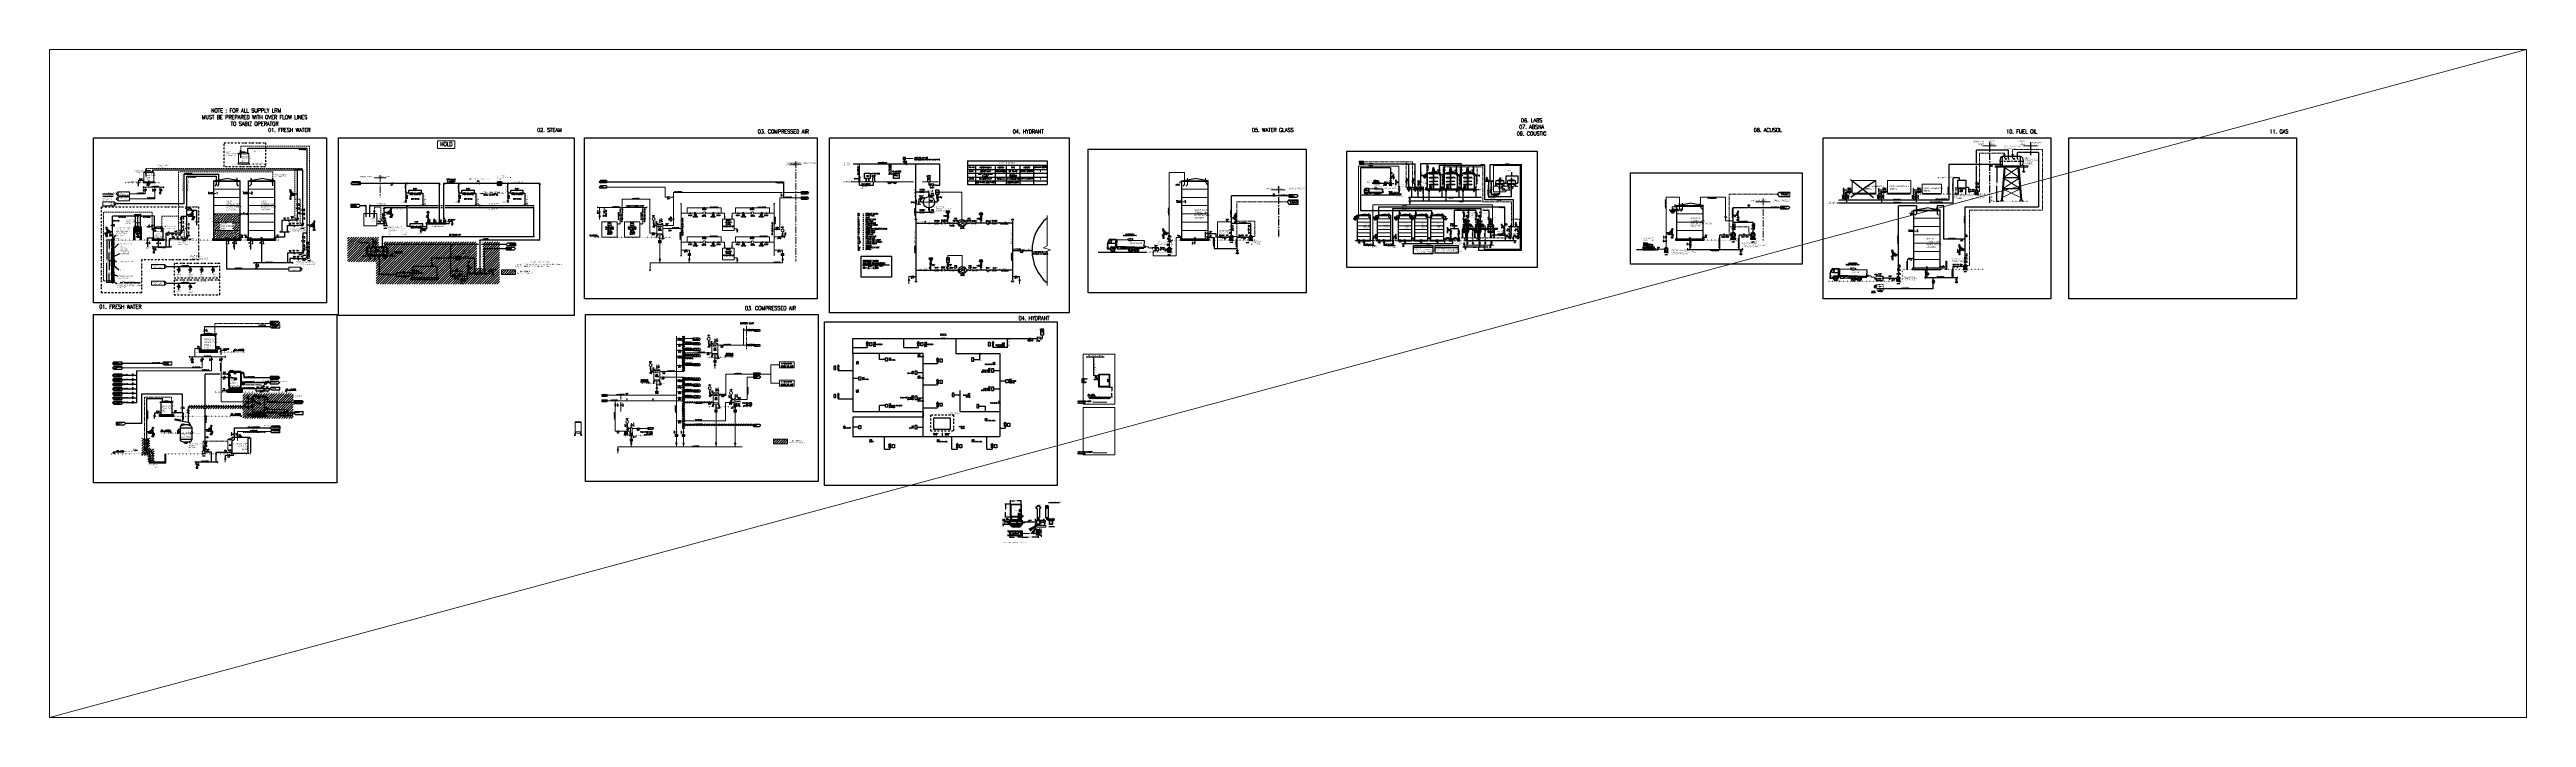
# Model space of a CAD drawing. Extents: x -29512 to 147477, y -5232 to 39709.
# Drawn here: x 138198 to 142765, y 9834 to 11065 of the extents above; entities that cross this region are included whole.
import ezdxf
from ezdxf.enums import TextEntityAlignment as Align

# ---------------------------------------------------------------- set-up
doc = ezdxf.new("R2010")
doc.units = 0
for name, pattern in [('ASSI', [16, 10, -2, 2, -2]), ('CENTER', [2, 1.25, -0.25, 0.25, -0.25]), ('CENTER2', [28.575, 19.05, -3.175, 3.175, -3.175]), ('DASHDOT', [25.4, 12.7, -6.35, 0, -6.35]), ('DASHDOT2', [0.5, 0.25, -0.125, 0, -0.125]), ('DASHED', [8.289474, 5.526316, -2.763158]), ('DOTTED', [0.25, 0, -0.25]), ('HIDDEN', [0.375, 0.25, -0.125]), ('PHANTOM', [2.5, 1.25, -0.25, 0.25, -0.25, 0.25, -0.25]), ('TRATTEGGIO', [5.5, 4, -1.5])]:
    doc.linetypes.add(name, pattern=pattern)
doc.layers.get('0').update_dxf_attribs({"linetype": 'CONTINUOUS'})
doc.layers.get('DEFPOINTS').update_dxf_attribs({"linetype": 'CONTINUOUS'})
for name, color, linetype in [('1', 7, 'CONTINUOUS'), ('10', 7, 'CONTINUOUS'), ('2', 2, 'CONTINUOUS'), ('20', 3, 'CONTINUOUS'), ('3', 3, 'HIDDEN'), ('30', 2, 'CONTINUOUS'), ('6', 6, 'DASHDOT'), ('blade', 32, 'CONTINUOUS'), ('Bolt', 8, 'CONTINUOUS'), ('bushing', 1, 'CONTINUOUS'), ('Chain', 7, 'CONTINUOUS'), ('DIMENSION', 3, 'CONTINUOUS'), ('EQUIPMENT', 4, 'CONTINUOUS'), ('garis center', 4, 'CENTER'), ('HATCH', 4, 'CONTINUOUS'), ('MESIN PRODUKSI', 6, 'CONTINUOUS'), ('MIXER', 1, 'CONTINUOUS'), ('NUVOLA', 6, 'CONTINUOUS'), ('P-0000', 7, 'CONTINUOUS'), ('P-0001', 7, 'CONTINUOUS'), ('P-707D', 7, 'CONTINUOUS'), ('PIPA', 6, 'CONTINUOUS'), ('Pipe', 7, 'CONTINUOUS'), ('PLAT', 7, 'CONTINUOUS'), ('pompa', 150, 'CONTINUOUS'), ('PRODUCT', 3, 'CONTINUOUS'), ('RED', 1, 'CONTINUOUS'), ('roller', 11, 'CONTINUOUS'), ('S', 7, 'CONTINUOUS'), ('SHELL', 7, 'CONTINUOUS'), ('spi', 7, 'CONTINUOUS'), ('TEXT', 4, 'CONTINUOUS'), ('UNP', 5, 'CONTINUOUS'), ('WF', 85, 'CONTINUOUS')]:
    doc.layers.add(name, color=color, linetype=linetype)
for name, color, linetype, lineweight in [('chequered_plate', 1, 'CONTINUOUS', 25), ('DIMENSI', 20, 'CONTINUOUS', 9), ('drum', 7, 'CONTINUOUS', 25), ('FITTING', 7, 'CONTINUOUS', 13), ('HAT', 8, 'CONTINUOUS', 13), ('plate', 7, 'CONTINUOUS', 30), ('SIGNAL', 4, 'HIDDEN', 13), ('TAG', 140, 'CONTINUOUS', 13)]:
    doc.layers.add(name, color=color, linetype=linetype, lineweight=lineweight)
doc.styles.add('A3', font='arial.ttf', dxfattribs={"height": 0.3})
doc.styles.add('A6', font='arial.ttf', dxfattribs={"height": 0.6})
doc.styles.add('ISOCP', font='isocp.shx', dxfattribs={"width": 0.8, "height": 2})
doc.styles.add('QUOTEBAL', font='ROMANS.SHX')
doc.styles.add('R10', font='stylu.ttf', dxfattribs={"width": 0.8, "oblique": 10, "height": 20})
doc.styles.add('Romand100', font='romand.shx', dxfattribs={"width": 0.8, "height": 200})
doc.styles.add('ROMANS', font='romans')
doc.styles.add('Romans100', font='romans.shx', dxfattribs={"width": 0.8, "height": 200})
doc.styles.add('Romans75', font='romans.shx', dxfattribs={"width": 0.8, "height": 150})
doc.styles.add('S', font='ITALIC', dxfattribs={"height": 6})
doc.styles.add('S25', font='SIMPLEX', dxfattribs={"width": 0.8, "height": 0.25})
doc.styles.add('S3', font='SIMPLEX', dxfattribs={"width": 0.9, "height": 0.3})
doc.styles.add('S35S', font='SIMPLEX', dxfattribs={"width": 0.5, "height": 0.35})
doc.styles.add('S3S', font='SIMPLEX', dxfattribs={"width": 0.7, "height": 0.3})
doc.styles.add('STYLE4', font='isocp.shx', dxfattribs={"width": 0.8, "oblique": 15, "height": 2})
doc.dimstyles.new('100', dxfattribs={"dimscale": 0, "dimtxt": 2, "dimasz": 1.5, "dimexe": 1.25, "dimexo": 0.625, "dimtad": 0, "dimdec": 1, "dimlfac": 100, "dimdsep": 46, "dimtxsty": 'STYLE4', "dimcen": -1.5, "dimclrd": 4, "dimclre": 4, "dimadec": 0, "dimazin": 0, "dimtfac": 1, "dimtdec": 1, "dimtmove": 2, "dimatfit": 3, "dimfxl": 1, "dimtolj": 1, "dimtzin": 0, "dimarcsym": 0})
doc.dimstyles.new('75', dxfattribs={"dimscale": 0, "dimtxt": 2.5, "dimasz": 1.5, "dimexe": 1.25, "dimexo": 0.625, "dimtad": 0, "dimdec": 1, "dimlfac": 75, "dimdsep": 46, "dimtxsty": 'STYLE4', "dimcen": -1.5, "dimclrd": 1, "dimclre": 1, "dimadec": 0, "dimazin": 0, "dimtfac": 1, "dimtdec": 0, "dimtmove": 2, "dimatfit": 3, "dimfxl": 1, "dimtolj": 1, "dimtzin": 0, "dimarcsym": 0})
doc.dimstyles.new('R10', dxfattribs={"dimtxt": 20, "dimasz": 20, "dimexe": 5, "dimexo": 5, "dimgap": 5, "dimtad": 1, "dimtoh": 1, "dimdec": 0, "dimdsep": 46, "dimtxsty": 'R10', "dimcen": -20, "dimclrd": 1, "dimclre": 1, "dimadec": 0, "dimazin": 0, "dimtfac": 1, "dimtdec": 0, "dimtmove": 0, "dimatfit": 3, "dimfxl": 1, "dimtolj": 1, "dimtzin": 0, "dimlwd": 15, "dimlwe": 15, "dimarcsym": 0})
pattern_1 = [(135, (141662.77512, 9422.821517), (0.0336759605, 0.0336759605), [])]
pattern_2 = [(135, (177299.441096, 6826.96279), (0.02806330038, 0.02806330038), [])]
pattern_3 = [(45, (139868.15068, 9422.821517), (-0.0336759605, 0.0336759605), [])]
pattern_4 = [(45, (104231.484707, 6826.96279), (-0.02806330038, 0.02806330038), [])]
pattern_5 = [(45, (139899.571707, 9422.821517), (-0.0336759605, 0.0336759605), [])]
pattern_6 = [(45, (104262.905733, 6826.96279), (-0.02806330038, 0.02806330038), [])]
pattern_7 = [(180, (34.18797, 9.62204), (0, 0.4200824), []), (180, (34.18797, 9.76207), (0, 0.4200824), [0.1400275, -0.1400275]), (180, (34.18797, 9.9021), (0, 0.4200824), [0.1400275, -0.1400275])]
pattern_8 = [(180, (140864.96661, 10723.26632), (0, 0.2100412), []), (180, (140864.96661, 10723.33634), (0, 0.2100412), [0.0700137, -0.0700137]), (180, (140864.96661, 10723.40635), (0, 0.2100412), [0.0700137, -0.0700137])]
pattern_9 = [(135, (138508.025107, 10407.705605), (-0.020797258, -0.020797258), [])]
pattern_10 = [(45, (138508.025107, 10407.705605), (-0.025996573, 0.025996573), [])]
pattern_11 = [(135, (138551.381408, 10362.570486), (-0.020797258, -0.020797258), [])]
pattern_12 = [(45, (138551.381408, 10362.570486), (-0.025996573, 0.025996573), [])]
pattern_13 = [(45, (0, 1632.5818), (-2.24506403, 2.24506403), [])]
pattern_14 = [(45, (-23.575, 1632.5818), (-1.57154482, 1.57154482), [])]

# ---------------------------------------------------------------- blocks, each defined once
blk = doc.blocks.new('drum')
at = {"layer": 'drum', "linetype": 'Continuous', "lineweight": -2}
for p, q in [((-295, -50), (295, -50)), ((-295, -315), (295, -315)), ((-295, -365), (295, -365)), ((-295, -617), (295, -617))]:
    blk.add_line(p, q, dxfattribs=at)
for points in [[(295, 263), (-295, 263)], [(-295, -50), (-295, -315)], [(-295, -365), (-295, -617)], [(-295, -627), (295, -627)], [(295, -315), (295, -50)], [(295, -617), (295, -365)]]:
    blk.add_lwpolyline(points, dxfattribs=at)
for points in [[(-295, 0), (-295, 253), (295, 253), (295, 0)], [(218, 263), (268, 263), (268, 273), (218, 273)]]:
    blk.add_lwpolyline(points, close=True, dxfattribs=at)
for centre, radius, start, end in [((-295, 258), 5, 90, 270), ((295, 258), 5, 270, 90), ((-284, -25), 27.2, 113.39154, 246.60846), ((-284, -340), 27.2, 113.39154, 246.60846), ((-295, -622), 5, 90, 270), ((284, -25), 27.2, 293.39154, 66.60846), ((284, -340), 27.2, 293.39154, 66.60846), ((295, -622), 5, 270, 90)]:
    blk.add_arc(centre, radius, start, end, dxfattribs=at)
blk = doc.blocks.new('blade samping')
at = {"layer": 'blade', "linetype": 'HIDDEN', "lineweight": 9}
for p, q in [((145660, 16533), (145660, 16530)), ((145660, 16530), (145660, 16533)), ((145660, 16532), (145660, 16532)), ((145660, 16532), (145660, 16532)), ((145660, 16531), (145660, 16531)), ((145660, 16531), (145660, 16531)), ((145662, 16530), (145662, 16533))]:
    blk.add_line(p, q, dxfattribs=at)
at = {"layer": 'blade'}
for p, q in [((145662, 16533), (145660, 16533)), ((145660, 16530), (145660, 16533)), ((145662, 16530), (145660, 16530)), ((145662, 16530), (145662, 16533)), ((145662, 16530), (145662, 16533))]:
    blk.add_line(p, q, dxfattribs=at)
at = {"layer": 'bushing', "color": 7, "linetype": 'CENTER', "lineweight": 9}
for p, q in [((145659, 16533), (145659, 16532)), ((145659, 16532), (145659, 16531)), ((145659, 16532), (145660, 16532)), ((145659, 16531), (145659, 16530)), ((145659, 16531), (145660, 16531)), ((145659, 16531), (145660, 16531)), ((145663, 16533), (145663, 16532)), ((145663, 16532), (145663, 16531)), ((145663, 16532), (145663, 16532)), ((145663, 16531), (145663, 16530)), ((145663, 16531), (145663, 16531)), ((145663, 16531), (145663, 16531))]:
    blk.add_line(p, q, dxfattribs=at)
at = {"layer": 'bushing', "linetype": 'CENTER', "lineweight": 5, "ltscale": 0.125}
blk.add_line((145661, 16531), (145659, 16531), dxfattribs=at)
at = {"layer": 'bushing', "color": 7}
for points in [[(145659, 16530), (145660, 16530), (145660, 16533), (145659, 16533)], [(145663, 16530), (145662, 16530), (145662, 16533), (145663, 16533)]]:
    blk.add_lwpolyline(points, close=True, dxfattribs=at)
for centre in [(145659, 16532), (145659, 16531), (145659, 16531), (145663, 16532), (145663, 16531), (145663, 16531)]:
    blk.add_circle(centre, 0.22, dxfattribs=at)
at = {"layer": 'PLAT'}
for points in [[(145660, 16531), (145662, 16532), (145662, 16532)], [(145662, 16532), (145660, 16531)], [(145660, 16531), (145660, 16531)], [(145661, 16531), (145662, 16531), (145662, 16531), (145661, 16531)]]:
    blk.add_lwpolyline(points, dxfattribs=at)
blk = doc.blocks.new('blade')
at = {"layer": 'blade'}
for p, q in [((145621, 16542), (145651, 16542)), ((145621, 16541), (145651, 16541)), ((145653, 16543), (145651, 16543)), ((145651, 16540), (145651, 16543)), ((145653, 16540), (145651, 16540)), ((145653, 16542), (145653, 16543)), ((145683, 16542), (145653, 16542)), ((145653, 16540), (145653, 16541)), ((145683, 16541), (145653, 16541)), ((145683, 16541), (145653, 16541)), ((145653, 16541), (145653, 16541)), ((145683, 16542), (145683, 16542)), ((145683, 16541), (145683, 16541))]:
    blk.add_line(p, q, dxfattribs=at)
at = {"layer": 'Bolt', "color": 0, "linetype": 'Continuous'}
blk.add_lwpolyline([(145652, 16542), (145652, 16542), (145652, 16541), (145652, 16541), (145652, 16542), (145652, 16542)], close=True, dxfattribs=at)
at = {"layer": 'Bolt', "color": 1, "linetype": 'HIDDEN'}
blk.add_circle((145652, 16542), 0.147, dxfattribs=at)
at = {"layer": 'Bolt', "color": 0, "linetype": 'Continuous'}
for radius in [0.286, 0.456]:
    blk.add_circle((145652, 16542), radius, dxfattribs=at)
at = {"layer": 'Bolt', "color": 1, "linetype": 'HIDDEN'}
blk.add_arc((145652, 16542), 0.219, 180, 90, dxfattribs=at)
at = {"layer": 'garis center', "ltscale": 5}
for p, q in [((145651, 16542), (145621, 16542)), ((145683, 16542), (145653, 16542))]:
    blk.add_line(p, q, dxfattribs=at)
at = {"layer": 'PLAT'}
for p, q in [((145621, 16542), (145621, 16541)), ((145653, 16542), (145653, 16541)), ((145683, 16541), (145683, 16542)), ((145683, 16542), (145683, 16541))]:
    blk.add_line(p, q, dxfattribs=at)
blk = doc.blocks.new('motor lm v210')
at = {"layer": 'pompa'}
for p, q in [((10745, 871), (10745, 831)), ((10755, 871), (10745, 871)), ((10755, 861), (10745, 861)), ((10755, 851), (10745, 851)), ((10755, 841), (10745, 841)), ((10745, 831), (10755, 831)), ((11146, 871), (10755, 871)), ((10755, 871), (10755, 851)), ((11146, 851), (10755, 851)), ((10755, 851), (10755, 831)), ((10755, 831), (11146, 831)), ((10785, 1012), (11175, 1012)), ((10785, 1012), (10785, 871)), ((10797, 1032), (10797, 1012)), ((11104, 1032), (10797, 1032)), ((10797, 1012), (11104, 1012)), ((11084, 1042), (10817, 1042)), ((11084, 1042), (10817, 1042)), ((10817, 1032), (10817, 1042)), ((11075, 1358), (10825, 1358)), ((10825, 1323), (10825, 1358)), ((11075, 1323), (10825, 1323)), ((10830, 1309), (10835, 1323)), ((10830, 1055), (10830, 1309)), ((10880, 1042), (10830, 1055)), ((10844, 1309), (10849, 1323)), ((10844, 1051), (10844, 1309)), ((10859, 1309), (10863, 1323)), ((10859, 1047), (10859, 1309)), ((11040, 1394), (10861, 1394)), ((10880, 1309), (10885, 1323)), ((10880, 1042), (10880, 1309)), ((10901, 1309), (10906, 1323)), ((10901, 1042), (10901, 1309)), ((10908, 1239), (10901, 1246)), ((10901, 1117), (10908, 1124)), ((10908, 1124), (10908, 1239)), ((10922, 1309), (10927, 1323)), ((10922, 1246), (10922, 1309)), ((10922, 1042), (10922, 1117)), ((10929, 824), (10929, 726)), ((10971, 726), (10929, 726)), ((10936, 1309), (10941, 1323)), ((10936, 1246), (10936, 1309)), ((10936, 1042), (10936, 1117)), ((10965, 1309), (10960, 1323)), ((10965, 1246), (10965, 1309)), ((10965, 1042), (10965, 1117)), ((10971, 824), (10971, 726)), ((10979, 1309), (10974, 1323)), ((10979, 1246), (10979, 1309)), ((10979, 1042), (10979, 1117)), ((10993, 1239), (11000, 1246)), ((10993, 1124), (11000, 1117)), ((11000, 1309), (10995, 1323)), ((11000, 1042), (11000, 1309)), ((11021, 1309), (11016, 1323)), ((11021, 1042), (11021, 1309)), ((11021, 1042), (11070, 1055)), ((11042, 1309), (11037, 1323)), ((11042, 1047), (11042, 1309)), ((11080, 967), (11050, 967)), ((11056, 1309), (11052, 1323)), ((11056, 1051), (11056, 1309)), ((11070, 1309), (11066, 1323)), ((11070, 1055), (11070, 1309)), ((11075, 1323), (11075, 1358)), ((11084, 1042), (11084, 1032)), ((11104, 1012), (11104, 1032)), ((11115, 932), (11115, 871)), ((11175, 932), (11115, 932)), ((11165, 1022), (11125, 1022)), ((11125, 1022), (11125, 1012)), ((11135, 1012), (11135, 1022)), ((11145, 1012), (11145, 1022)), ((11146, 851), (11146, 871)), ((11146, 831), (11146, 851)), ((11155, 1012), (11155, 1022)), ((11165, 1012), (11165, 1022)), ((11175, 1012), (11175, 932))]:
    blk.add_line(p, q, dxfattribs=at)
blk.add_lwpolyline([(10844, 831), (11057, 831), (11057, 824), (10844, 824)], close=True, dxfattribs=at)
for points in [[(10901, 1246), (11000, 1246), (11000, 1117), (10901, 1117)], [(10908, 1239), (10993, 1239), (10993, 1124), (10908, 1124)]]:
    blk.add_lwpolyline(points, dxfattribs=at)
for radius in [20, 15]:
    blk.add_circle((11065, 967), radius, dxfattribs=at)
for centre, start, end in [((10861, 1358), 90, 180), ((11040, 1358), 0, 90)]:
    blk.add_arc(centre, 35.3, start, end, dxfattribs=at)
at = {"layer": 'spi', "ltscale": 5}
for p, q in [((10944, 726), (10944, 813)), ((10956, 726), (10956, 813))]:
    blk.add_line(p, q, dxfattribs=at)
at = {"layer": 'spi'}
blk.add_arc((10950, 813), 6, 0, 180, dxfattribs=at)
blk = doc.blocks.new('CC6018')
at = {"color": 1, "linetype": 'CENTER', "lineweight": 9, "ltscale": 0.5}
for p, q in [((83, 163), (243, 163)), ((133, 218), (193, 218)), ((133, 108), (193, 108))]:
    blk.add_line(p, q, dxfattribs=at)
at = {"color": 1, "linetype": 'CENTER', "lineweight": 9, "ltscale": 0.05}
for p, q in [((120, 223), (130, 223)), ((120, 103), (130, 103)), ((125, 218), (125, 228)), ((125, 108), (125, 98)), ((206, 223), (196, 223)), ((206, 103), (196, 103)), ((201, 218), (201, 228)), ((201, 108), (201, 98))]:
    blk.add_line(p, q, dxfattribs=at)
for points in [[(158, 118), (106, 118, -0.4142136), (101, 123), (101, 202, -0.4142136), (106, 207), (158, 207)], [(168, 207), (220, 207, -0.4142136), (225, 202), (225, 123, -0.4142136), (220, 118), (168, 118)]]:
    blk.add_lwpolyline(points, format="xyb")
for points in [[(158, 152), (101, 152), (101, 173), (158, 173)], [(158, 116), (168, 116), (168, 209), (158, 209)], [(168, 152), (225, 152), (225, 173), (168, 173)]]:
    blk.add_lwpolyline(points, close=True)
for points in [[(120, 238), (206, 238, -0.4142136), (216, 228), (216, 98, -0.4142136), (206, 88), (120, 88, -0.4142136), (110, 98), (110, 228, -0.4142136)], [(120, 232), (206, 232, -0.4142136), (211, 228), (211, 98, -0.4142136), (206, 93), (120, 93, -0.4142136), (115, 98), (115, 228, -0.4142136)]]:
    blk.add_lwpolyline(points, format="xyb", close=True)
for centre in [(125, 223), (125, 103), (201, 223), (201, 103)]:
    blk.add_circle(centre, 2.93)
at = {"layer": 'Chain'}
for points in [[(189, 214), (189, 222), (137, 222), (137, 214)], [(189, 111), (189, 104), (137, 104), (137, 111)], [(138, 228), (138, 207), (141, 207), (141, 228)], [(138, 97), (138, 118), (141, 118), (141, 97)], [(141, 209), (141, 225), (143, 225), (143, 209)], [(141, 116), (141, 100), (143, 100), (143, 116)], [(144, 211), (144, 225), (157, 225), (157, 211)], [(144, 115), (144, 100), (157, 100), (157, 115)], [(161, 209), (161, 225), (158, 225), (158, 209)], [(161, 116), (161, 100), (158, 100), (158, 116)], [(163, 228), (163, 207), (161, 207), (161, 228)], [(163, 97), (163, 118), (161, 118), (161, 97)], [(163, 228), (163, 207), (166, 207), (166, 228)], [(163, 97), (163, 118), (166, 118), (166, 97)], [(166, 209), (166, 225), (168, 225), (168, 209)], [(166, 116), (166, 100), (168, 100), (168, 116)], [(182, 211), (182, 225), (169, 225), (169, 211)], [(182, 115), (182, 100), (169, 100), (169, 115)], [(185, 209), (185, 225), (183, 225), (183, 209)], [(185, 116), (185, 100), (183, 100), (183, 116)], [(185, 228), (185, 207), (188, 207), (188, 228)], [(185, 97), (185, 118), (188, 118), (188, 97)]]:
    blk.add_lwpolyline(points, close=True, dxfattribs=at)
blk = doc.blocks.new('shaft 1')
at = {"layer": 'bushing', "color": 7}
for points in [[(146289, 16628), (146288, 16628), (146288, 16627), (146288, 16625), (146289, 16625)], [(146290, 16628), (146291, 16628), (146292, 16627), (146292, 16625), (146290, 16625)]]:
    blk.add_lwpolyline(points, dxfattribs=at)
for points in [[(146290, 16625), (146289, 16625), (146289, 16628), (146290, 16628)], [(146289, 16628), (146290, 16628), (146290, 16627), (146289, 16627)], [(146287, 16625), (146292, 16625), (146292, 16625), (146287, 16625)]]:
    blk.add_lwpolyline(points, close=True, dxfattribs=at)
at = {"layer": 'DIMENSION', "color": 2}
blk.add_lwpolyline([(146289, 16625), (146289, 16625), (146290, 16625), (146290, 16650), (146289, 16650), (146289, 16625)], dxfattribs=at)
at = {"layer": 'garis center', "linetype": 'CENTER', "lineweight": 9}
blk.add_line((146290, 16625), (146290, 16652), dxfattribs=at)
blk = doc.blocks.new('head')
at = {"color": 7}
for p, q in [((0, 1), (-1, 1)), ((-1, 1), (-1, -1)), ((0, 0), (-1, 0)), ((0, -1), (0, 1)), ((0, 0), (-1, 0)), ((-1, -1), (0, -1))]:
    blk.add_line(p, q, dxfattribs=at)
for centre, radius, start, end in [((0, 1), 0.418, 145.6158, 214.3842), ((1, 0), 1.56, 162.412, 197.588), ((0, -1), 0.418, 145.6158, 214.3842)]:
    blk.add_arc(centre, radius, start, end, dxfattribs=at)
blk = doc.blocks.new('nut1')
at = {"color": 7}
for p, q in [((0, 1), (1, 1)), ((1, 0), (0, 0)), ((1, -1), (1, 1)), ((1, 0), (0, 0)), ((1, -1), (0, -1))]:
    blk.add_line(p, q, dxfattribs=at)
blk.add_line((0, -1), (0, 1))
for centre, radius, start, end in [((0, 1), 0.418, 145.6158, 214.3842), ((2, 0), 1.56, 162.412, 197.588), ((0, 1), 0.418, 325.6158, 34.3842), ((-1, 0), 1.56, 342.412, 17.588), ((0, -1), 0.418, 145.6158, 214.3842), ((0, -1), 0.418, 325.6158, 34.3842)]:
    blk.add_arc(centre, radius, start, end, dxfattribs=at)
blk = doc.blocks.new('UeY515')
at = {"layer": '2'}
h = blk.add_hatch(dxfattribs=at)
h.set_pattern_fill('INSUL', scale=1.12022, angle=180, style=0)
h.set_pattern_definition(pattern_7)
h.paths.add_polyline_path([(4.8, 30.2), (4.7, 30.4), (4.7, 30.6), (4.8, 30.7), (4.8, 31), (4.7, 31.1), (4.7, 31.2), (4.2, 31.2), (4.2, 28.7), (4.8, 28.7), (4.7, 28.8), (4.7, 29), (4.8, 29.2), (4.8, 29.5), (4.7, 29.6), (4.7, 29.8), (4.8, 30)])
h = blk.add_hatch(dxfattribs=at)
h.set_pattern_fill('INSUL', scale=1.12022, angle=180, style=0)
h.set_pattern_definition([(180, (34.18797, 7.43832), (0, 0.4200824), []), (180, (34.18797, 7.57835), (0, 0.4200824), [0.1400275, -0.1400275]), (180, (34.18797, 7.71838), (0, 0.4200824), [0.1400275, -0.1400275])])
h.paths.add_polyline_path([(23.2, 35.4), (23.3, 35.5), (23.3, 35.7), (23.2, 35.9), (23.2, 36.1), (23.3, 36.3), (23.3, 36.3), (23.8, 36.3), (23.8, 33.8), (23.2, 33.8), (23.3, 34), (23.3, 34.2), (23.2, 34.3), (23.2, 34.6), (23.3, 34.7), (23.3, 34.9), (23.2, 35.1)])
h = blk.add_hatch(dxfattribs=at)
h.set_pattern_fill('INSUL', scale=1.12022, angle=180, style=0)
h.set_pattern_definition(pattern_7)
h.paths.add_polyline_path([(23.2, 25.6), (23.3, 25.8), (23.3, 26), (23.2, 26.1), (23.2, 26.4), (23.3, 26.6), (23.3, 26.6), (23.8, 26.6), (23.8, 24.1), (23.2, 24.1), (23.3, 24.2), (23.3, 24.5), (23.2, 24.6), (23.2, 24.9), (23.3, 25), (23.3, 25.2), (23.2, 25.4)])
at = {"color": 7}
for p, q in [((4.2, 36.4), (2.6, 34.2)), ((2.6, 34.2), (2.6, 33.8)), ((2.6, 33.8), (4.7, 33.8)), ((2.6, 33.8), (2.6, 33.6)), ((2.6, 33.6), (4.7, 33.6)), ((3.2, 33.8), (3.2, 33.6)), ((3.3, 34.1), (3.3, 33.4)), ((3.4, 40.6), (3.4, 39.2)), ((4.1, 40.6), (3.4, 40.6)), ((4.1, 39.2), (3.4, 39.2)), ((3.5, 33.8), (3.5, 33.6)), ((4.5, 47.4), (4, 47.9)), ((4, 47), (8, 47)), ((4, 47), (4, 46.5)), ((4, 46.9), (13.5, 46.9)), ((4, 46.9), (4, 46.5)), ((4, 46.5), (4.8, 46.5)), ((4.7, 47.5), (4.1, 48.1)), ((4.9, 44.1), (4.1, 43.6)), ((4.9, 44.1), (4.1, 43.7)), ((4.1, 43.7), (4.1, 36.4)), ((4.1, 33.6), (4.1, 33)), ((4.1, 32.4), (4.1, 22.4)), ((4.1, 22.4), (4.7, 22.4)), ((4.1, 22.2), (4.1, 22.4)), ((4.2, 43.7), (4.9, 43.7)), ((4.2, 43.7), (4.2, 36.4)), ((4.2, 43.7), (4.2, 43.2)), ((4.2, 43.2), (4.7, 43.2)), ((4.2, 36.4), (4.7, 36.4)), ((4.2, 33.6), (4.2, 33)), ((4.2, 32.4), (4.2, 22.4)), ((4.2, 22.8), (4.7, 22.8)), ((4.2, 22.8), (4.2, 22.4)), ((4.2, 22.2), (4.2, 22.4)), ((4.6, 47), (4.6, 47.3)), ((4.7, 43.1), (4.7, 43.4)), ((4.8, 43), (4.7, 43.1)), ((4.8, 42.7), (4.7, 42.6)), ((4.7, 42.4), (4.7, 42.6)), ((4.8, 42.2), (4.7, 42.4)), ((4.8, 41.9), (4.7, 41.8)), ((4.7, 41.8), (4.7, 41.6)), ((4.8, 41.4), (4.7, 41.6)), ((4.8, 41.2), (4.7, 41)), ((4.7, 41), (4.7, 40.8)), ((4.8, 40.7), (4.7, 40.8)), ((4.8, 40.4), (4.7, 40.3)), ((4.7, 40), (4.7, 40.3)), ((4.8, 39.9), (4.7, 40)), ((4.8, 39.6), (4.7, 39.5)), ((4.7, 39.3), (4.7, 39.5)), ((4.8, 39.1), (4.7, 39.3)), ((4.8, 38.9), (4.7, 38.7)), ((4.7, 38.7), (4.7, 38.5)), ((4.8, 38.4), (4.7, 38.5)), ((4.8, 38.1), (4.7, 37.9)), ((4.7, 37.9), (4.7, 37.7)), ((4.7, 37.1), (4.7, 32.9)), ((4.7, 37.1), (4.9, 37.1)), ((4.7, 32.9), (4.9, 32.9)), ((4.7, 31.9), (4.7, 32.2)), ((4.8, 31.8), (4.7, 31.9)), ((4.8, 31.5), (4.7, 31.4)), ((4.7, 31.2), (4.7, 31.4)), ((4.8, 31), (4.7, 31.2)), ((4.8, 30.8), (4.7, 30.6)), ((4.7, 30.6), (4.7, 30.4)), ((4.8, 30.3), (4.7, 30.4)), ((4.8, 30), (4.7, 29.8)), ((4.7, 29.8), (4.7, 29.6)), ((4.8, 29.5), (4.7, 29.6)), ((4.8, 29.2), (4.7, 29.1)), ((4.7, 28.9), (4.7, 29.1)), ((4.8, 28.7), (4.7, 28.9)), ((4.8, 28.4), (4.7, 28.3)), ((4.7, 28.1), (4.7, 28.3)), ((4.8, 28), (4.7, 28.1)), ((4.8, 27.7), (4.7, 27.5)), ((4.7, 27.3), (4.7, 27.5)), ((4.8, 27.2), (4.7, 27.3)), ((4.8, 26.9), (4.7, 26.8)), ((4.7, 26.8), (4.7, 26.6)), ((4.8, 26.4), (4.7, 26.6)), ((4.8, 26.1), (4.7, 26)), ((4.7, 26), (4.7, 25.8)), ((4.8, 25.6), (4.7, 25.8)), ((4.8, 25.4), (4.7, 25.2)), ((4.7, 25), (4.7, 25.2)), ((4.8, 24.9), (4.7, 25)), ((4.8, 24.6), (4.7, 24.5)), ((4.7, 24.2), (4.7, 24.5)), ((4.8, 24.1), (4.7, 24.2)), ((4.8, 23.8), (4.7, 23.7)), ((4.7, 23.7), (4.7, 23.5)), ((4.8, 23.3), (4.7, 23.5)), ((4.8, 23), (4.7, 22.9)), ((4.7, 22.9), (4.7, 22.7)), ((4.8, 22.6), (4.7, 22.6)), ((4.7, 22.6), (4.7, 22.4)), ((4.7, 22.2), (4.7, 22.4)), ((4.8, 47), (4.8, 47.3)), ((4.8, 43.1), (4.8, 43.4)), ((4.8, 43.4), (4.9, 43.4)), ((4.8, 43.4), (4.9, 43.4)), ((4.9, 43), (4.8, 43.1)), ((4.8, 42.7), (4.8, 43)), ((4.9, 42.7), (4.8, 42.6)), ((4.8, 42.4), (4.8, 42.6)), ((4.9, 42.2), (4.8, 42.4)), ((4.8, 42.2), (4.8, 41.9)), ((4.9, 41.9), (4.8, 41.8)), ((4.8, 41.8), (4.8, 41.6)), ((4.9, 41.5), (4.8, 41.6)), ((4.8, 41.4), (4.8, 41.2)), ((4.9, 41.2), (4.8, 41)), ((4.8, 41), (4.8, 40.8)), ((4.9, 40.7), (4.8, 40.8)), ((4.8, 40.7), (4.8, 40.4)), ((4.9, 40.4), (4.8, 40.3)), ((4.8, 40.1), (4.8, 40.3)), ((4.9, 39.9), (4.8, 40.1)), ((4.8, 39.6), (4.8, 39.9)), ((4.9, 39.6), (4.8, 39.5)), ((4.8, 39.3), (4.8, 39.5)), ((4.9, 39.1), (4.8, 39.3)), ((4.8, 38.9), (4.8, 39.1)), ((4.9, 38.9), (4.8, 38.7)), ((4.8, 38.7), (4.8, 38.5)), ((4.9, 38.4), (4.8, 38.5)), ((4.8, 38.1), (4.8, 38.4)), ((4.9, 38.1), (4.8, 37.9)), ((4.8, 37.9), (4.8, 37.7)), ((4.9, 37.7), (4.8, 37.7)), ((4.9, 37.7), (4.8, 37.7)), ((4.8, 32.2), (4.9, 32.2)), ((4.8, 32.2), (4.9, 32.2)), ((4.8, 31.9), (4.8, 32.2)), ((4.9, 31.8), (4.8, 31.9)), ((4.8, 31.5), (4.8, 31.8)), ((4.9, 31.5), (4.8, 31.4)), ((4.8, 31.2), (4.8, 31.4)), ((4.9, 31), (4.8, 31.2)), ((4.8, 31), (4.8, 30.8)), ((4.9, 30.7), (4.8, 30.6)), ((4.8, 30.6), (4.8, 30.4)), ((4.9, 30.3), (4.8, 30.4)), ((4.8, 30.3), (4.8, 30)), ((4.9, 30), (4.8, 29.8)), ((4.8, 29.8), (4.8, 29.6)), ((4.9, 29.5), (4.8, 29.6)), ((4.8, 29.5), (4.8, 29.2)), ((4.9, 29.2), (4.8, 29.1)), ((4.8, 28.9), (4.8, 29.1)), ((4.9, 28.7), (4.8, 28.9)), ((4.8, 28.4), (4.8, 28.7)), ((4.9, 28.4), (4.8, 28.3)), ((4.8, 28.1), (4.8, 28.3)), ((4.9, 28), (4.8, 28.1)), ((4.8, 27.7), (4.8, 28)), ((4.9, 27.7), (4.8, 27.5)), ((4.8, 27.3), (4.8, 27.5)), ((4.9, 27.2), (4.8, 27.3)), ((4.8, 27.2), (4.8, 26.9)), ((4.9, 26.9), (4.8, 26.8)), ((4.8, 26.8), (4.8, 26.6)), ((4.9, 26.4), (4.8, 26.6)), ((4.8, 26.4), (4.8, 26.1)), ((4.9, 26.1), (4.8, 26)), ((4.8, 26), (4.8, 25.8)), ((4.9, 25.6), (4.8, 25.8)), ((4.8, 25.6), (4.8, 25.4)), ((4.9, 25.4), (4.8, 25.2)), ((4.8, 25), (4.8, 25.2)), ((4.9, 24.9), (4.8, 25)), ((4.8, 24.6), (4.8, 24.9)), ((4.9, 24.6), (4.8, 24.4)), ((4.8, 24.2), (4.8, 24.4)), ((4.9, 24.1), (4.8, 24.2)), ((4.8, 23.8), (4.8, 24.1)), ((4.9, 23.8), (4.8, 23.7)), ((4.8, 23.7), (4.8, 23.5)), ((4.9, 23.3), (4.8, 23.5)), ((4.8, 23), (4.8, 23.3)), ((4.9, 23), (4.8, 22.9)), ((4.8, 22.9), (4.8, 22.7)), ((4.9, 22.7), (4.8, 22.7)), ((4.8, 22.6), (4.8, 22.4)), ((4.9, 22.6), (4.8, 22.6)), ((6.1, 22.4), (4.8, 22.4)), ((4.8, 22.2), (4.8, 22.4)), ((4.8, 22.2), (4.8, 22.4)), ((4.8, 21.9), (4.9, 21.9)), ((4.8, 21.9), (4.9, 21.9)), ((4.9, 46.9), (4.9, 22.4)), ((4.9, 46.9), (4.9, 22.4)), ((4.9, 46.9), (13.5, 46.9)), ((13.3, 39.5), (4.9, 39.5)), ((4.9, 22.2), (4.9, 22.4)), ((4.9, 21.4), (5.1, 21.3)), ((4.9, 21.4), (5.1, 21.3)), ((5.2, 20.9), (5.2, 21.1)), ((5.2, 20.9), (5.2, 21.1)), ((5.4, 20.7), (5.6, 20.7)), ((5.4, 20.7), (5.6, 20.7)), ((5.9, 20.4), (5.8, 20.6)), ((5.9, 20.4), (5.8, 20.5)), ((6.3, 20.3), (6.1, 20.3)), ((6.3, 20.3), (6.1, 20.3)), ((6.6, 20.1), (6.5, 20.2)), ((6.6, 20.1), (6.5, 20.2)), ((7, 20), (6.8, 20)), ((7, 20), (6.8, 20)), ((10.9, 22.4), (7, 22.4)), ((7.3, 19.8), (7.2, 19.9)), ((7.3, 19.8), (7.2, 19.9)), ((7.7, 19.8), (7.5, 19.7)), ((7.7, 19.7), (7.5, 19.7)), ((8.6, 36.9), (7.7, 36.9)), ((8.6, 36.8), (7.7, 36.9)), ((8.6, 36.4), (7.7, 36.4)), ((8.6, 36.3), (7.7, 36.4)), ((8.6, 35.9), (7.7, 35.9)), ((8.6, 35.8), (7.7, 35.9)), ((8.6, 35.4), (7.7, 35.4)), ((8.6, 35.4), (7.7, 35.4)), ((8.6, 34.9), (7.7, 34.9)), ((8.6, 34.9), (7.7, 34.9)), ((8.6, 34.5), (7.7, 34.4)), ((8.6, 34.4), (7.7, 34.4)), ((8.6, 34), (7.7, 33.9)), ((8.6, 33.9), (7.7, 33.9)), ((8.6, 33.5), (7.7, 33.4)), ((8.6, 33.4), (7.7, 33.4)), ((8.6, 33), (7.7, 32.9)), ((8.6, 32.9), (7.7, 32.9)), ((8.6, 32.5), (7.7, 32.5)), ((8.6, 32.4), (7.7, 32.5)), ((8.6, 31.9), (7.7, 32)), ((8.6, 32), (7.7, 32)), ((8.6, 31.4), (7.7, 31.5)), ((8.6, 31.5), (7.7, 31.5)), ((8.6, 30.9), (7.7, 31)), ((8.6, 31), (7.7, 31)), ((8.6, 30.5), (7.7, 30.5)), ((8.6, 30.5), (7.7, 30.5)), ((8.6, 30), (7.7, 30)), ((8.6, 30), (7.7, 30)), ((8.6, 29.6), (7.7, 29.5)), ((8.6, 29.5), (7.7, 29.5)), ((8.6, 29), (7.7, 29)), ((8.6, 29), (7.7, 29)), ((8.6, 28.6), (7.7, 28.5)), ((8.6, 28.5), (7.7, 28.5)), ((8.6, 28.1), (7.7, 28)), ((8.6, 28), (7.7, 28)), ((8.6, 27.5), (7.7, 27.6)), ((8.6, 27.6), (7.7, 27.6)), ((8.6, 27), (7.7, 27.1)), ((8.6, 27.1), (7.7, 27.1)), ((8.6, 26.6), (7.7, 26.6)), ((8.6, 26.5), (7.7, 26.6)), ((8.6, 26), (7.7, 26.1)), ((8.6, 26.1), (7.7, 26.1)), ((8.6, 25.6), (7.7, 25.6)), ((8.6, 25.6), (7.7, 25.6)), ((8.6, 25.1), (7.7, 25.1)), ((8.6, 25.1), (7.7, 25.1)), ((8.6, 24.7), (7.7, 24.6)), ((8.6, 24.6), (7.7, 24.6)), ((8.6, 24.1), (7.7, 24.1)), ((8.6, 24.1), (7.7, 24.1)), ((8.6, 23.7), (7.7, 23.6)), ((8.6, 23.6), (7.7, 23.6)), ((8.6, 23.2), (7.7, 23.1)), ((8.6, 23.1), (7.7, 23.1)), ((8.6, 22.6), (7.7, 22.7)), ((8.6, 22.7), (7.7, 22.7)), ((8, 19.5), (7.9, 19.6)), ((8, 47), (8.3, 47.3)), ((8, 46.9), (8.4, 47.3)), ((8.1, 19.5), (8, 19.7)), ((8.4, 19.5), (8.2, 19.4)), ((8.4, 19.5), (8.2, 19.4)), ((8.5, 47.4), (8.4, 47.3)), ((8.7, 47), (8.4, 47.3)), ((8.7, 47), (8.4, 47.3)), ((9, 47.4), (8.5, 47.4)), ((8.5, 47.1), (8.5, 47.1)), ((8.7, 46.9), (8.5, 47.1)), ((8.7, 47), (8.5, 47.1)), ((8.7, 47), (13.3, 47)), ((8.7, 47), (8.7, 47)), ((8.8, 19.3), (8.7, 19.4)), ((8.8, 19.3), (8.7, 19.4)), ((8.9, 47.4), (8.8, 47)), ((9, 47), (8.8, 47)), ((9.6, 47.4), (8.9, 47.4)), ((9.1, 47.2), (8.9, 47.2)), ((9.1, 47.2), (8.9, 47.2)), ((9, 47.1), (9, 47.3)), ((9, 47.1), (9, 47.3)), ((9.1, 19.3), (9, 19.2)), ((9.1, 19.3), (9, 19.2)), ((9.3, 47.4), (9.2, 47)), ((9.5, 19.1), (9.4, 19.2)), ((9.5, 19.1), (9.4, 19.2)), ((13.4, 32), (9.5, 32)), ((13.4, 32), (9.5, 32)), ((9.5, 32), (9.5, 31)), ((13.2, 31), (9.5, 31)), ((9.6, 47.4), (9.7, 47)), ((9.9, 19.1), (9.7, 19)), ((9.9, 19.1), (9.7, 19)), ((10.2, 46.9), (10.2, 39.5)), ((10.3, 18.9), (10.2, 19)), ((10.3, 18.9), (10.2, 19)), ((10.5, 49), (11.5, 49)), ((10.5, 48.7), (10.5, 49)), ((10.5, 48.7), (13, 48.7)), ((10.5, 48.7), (10.5, 48.4)), ((10.5, 48.4), (13, 48.4)), ((10.6, 18.9), (10.5, 18.8)), ((10.6, 18.9), (10.5, 18.9)), ((11.3, 49), (10.7, 49)), ((10.7, 49), (11.3, 49)), ((10.7, 49), (10.7, 49)), ((10.9, 49), (10.9, 48.4)), ((10.9, 49), (10.9, 48.4)), ((10.9, 48.4), (11.1, 48.4)), ((10.9, 48.4), (11.1, 48.4)), ((10.9, 48.4), (10.9, 48.4)), ((11, 18.7), (10.9, 18.9)), ((11.1, 18.8), (10.9, 18.9)), ((11.1, 49), (11.1, 48.4)), ((11.1, 49), (11.1, 48.4)), ((11.1, 48.4), (11.1, 48.4)), ((16.8, 22.4), (11.2, 22.4)), ((11.2, 22.4), (11.2, 21.7)), ((16.8, 22.3), (11.2, 22.3)), ((16.8, 21.7), (11.2, 21.7)), ((11.2, 18.8), (11.2, 18.8)), ((11.2, 18.8), (11.2, 18.8)), ((11.2, 18.7), (12.1, 18.7)), ((11.3, 49), (11.3, 49)), ((11.3, 22.3), (11.3, 21.7)), ((11.4, 57.1), (11.6, 57.1)), ((11.4, 57.1), (11.4, 57)), ((11.4, 57), (11.6, 57)), ((11.5, 61.9), (16.5, 61.9)), ((11.5, 61.9), (11.5, 61)), ((11.5, 61.6), (11.6, 61.6)), ((11.7, 61), (11.5, 61)), ((11.5, 59.3), (11.5, 57.7)), ((11.7, 59.3), (11.5, 59.3)), ((11.5, 58.8), (12.3, 58.8)), ((11.5, 58.5), (12.3, 58.5)), ((11.5, 58.2), (12.7, 58.2)), ((11.7, 57.7), (11.5, 57.7)), ((11.5, 53), (11.5, 51.4)), ((11.7, 53), (11.5, 53)), ((11.5, 52.5), (12.7, 52.5)), ((11.5, 52.2), (12.3, 52.2)), ((11.5, 51.9), (12.3, 51.9)), ((11.7, 51.4), (11.5, 51.4)), ((11.5, 49.5), (11.5, 48.9)), ((11.7, 49.5), (11.5, 49.5)), ((11.5, 48.9), (11.6, 48.9)), ((13, 48.7), (11.5, 48.7)), ((11.5, 48.7), (11.5, 48.4)), ((11.6, 61.6), (16.4, 61.6)), ((11.6, 61.6), (11.6, 61)), ((11.6, 59.3), (11.6, 58.8)), ((11.6, 58.2), (11.6, 57.7)), ((11.6, 57.1), (11.6, 57)), ((11.6, 53), (11.6, 51.4)), ((11.6, 53), (11.6, 52.5)), ((11.6, 51.9), (11.6, 51.4)), ((11.6, 49.5), (11.6, 48.9)), ((12.7, 49), (11.6, 49)), ((11.8, 61), (11.7, 61)), ((11.7, 60.9), (11.7, 59.5)), ((11.8, 59.3), (11.7, 59.3)), ((11.8, 57.7), (11.7, 57.7)), ((11.7, 53.2), (11.7, 57.5)), ((11.8, 53), (11.7, 53)), ((11.8, 51.4), (11.7, 51.4)), ((11.7, 49.7), (11.7, 51.2)), ((11.8, 49.5), (11.7, 49.5)), ((12.2, 61.4), (11.8, 61)), ((11.8, 60.9), (11.8, 59.5)), ((12.2, 58.9), (11.8, 59.3)), ((11.8, 58.2), (12.1, 58.2)), ((12.1, 58.2), (11.8, 58.2)), ((11.8, 58.2), (11.8, 58.2)), ((12.2, 58.1), (11.8, 57.7)), ((11.8, 53.2), (11.8, 57.5)), ((12.2, 52.6), (11.8, 53)), ((11.8, 51.9), (11.8, 51.9)), ((12.1, 51.9), (11.8, 51.9)), ((11.8, 51.9), (12.1, 51.9)), ((12.2, 51.8), (11.8, 51.4)), ((11.8, 49.7), (11.8, 51.2)), ((12.2, 49.1), (11.8, 49.5)), ((11.9, 65.5), (11.9, 65.3)), ((11.9, 58.8), (11.9, 58.2)), ((11.9, 58.8), (11.9, 58.2)), ((12, 58), (11.9, 58)), ((12.1, 58), (11.9, 58)), ((11.9, 58), (11.9, 58)), ((11.9, 58), (11.9, 58)), ((11.9, 58), (11.9, 58)), ((11.9, 52.5), (11.9, 51.9)), ((11.9, 52.5), (11.9, 51.9)), ((11.9, 51.7), (11.9, 51.7)), ((11.9, 51.7), (11.9, 51.7)), ((11.9, 51.7), (11.9, 51.7)), ((12.1, 51.7), (11.9, 51.7)), ((12, 51.7), (11.9, 51.7)), ((12, 62.1), (12, 62.1)), ((12.3, 62.1), (12, 62.1)), ((12, 62.1), (12.3, 62.1)), ((12.1, 58), (12, 58)), ((12, 58), (12, 58)), ((12, 51.7), (12, 51.7)), ((12.1, 51.7), (12, 51.7)), ((12.1, 62.1), (12.1, 61.6)), ((12.1, 62.1), (12.1, 61.6)), ((12.1, 61.6), (12.1, 61.6)), ((12.1, 61.6), (12.2, 61.6)), ((12.1, 61.6), (12.2, 61.6)), ((12.1, 58.8), (12.1, 58.2)), ((12.1, 58.8), (12.1, 58.2)), ((12.1, 58.2), (12.1, 58.2)), ((12.1, 58), (12.1, 58)), ((12.1, 52.5), (12.1, 51.9)), ((12.1, 52.5), (12.1, 51.9)), ((12.1, 51.9), (12.1, 51.9)), ((12.1, 51.7), (12.1, 51.7)), ((12.2, 65.7), (12.4, 65.7)), ((12.2, 62.1), (12.2, 61.6)), ((12.2, 62.1), (12.2, 61.6)), ((12.2, 61.6), (12.2, 61.6)), ((12.2, 61.6), (12.2, 61.4)), ((12.2, 58.9), (12.2, 58.8)), ((12.2, 58.2), (12.2, 58.1)), ((12.2, 52.5), (12.2, 52.6)), ((12.2, 51.9), (12.2, 51.8)), ((12.2, 49), (12.2, 49.1)), ((12.3, 62.1), (12.3, 62.1)), ((13, 58.8), (12.3, 58.8)), ((12.7, 58.8), (12.3, 58.8)), ((12.3, 58.8), (12.7, 58.8)), ((12.3, 58.8), (12.3, 58.5)), ((12.3, 58.8), (12.3, 58.8)), ((12.3, 58.5), (12.3, 58.8)), ((12.3, 58.5), (12.7, 58.5)), ((12.3, 58.5), (12.8, 58.5)), ((12.3, 58.5), (12.3, 58.5)), ((12.3, 52.2), (12.8, 52.2)), ((12.3, 52.2), (12.7, 52.2)), ((12.3, 52.2), (12.3, 51.9)), ((12.3, 52), (12.3, 52.2)), ((12.3, 52.2), (12.3, 52.2)), ((12.3, 52), (13, 52)), ((12.3, 52), (12.7, 52)), ((12.3, 51.9), (12.3, 52)), ((12.7, 51.9), (12.3, 51.9)), ((12.4, 61.9), (12.4, 61.6)), ((12.4, 58.8), (12.4, 58.2)), ((12.4, 58.8), (12.4, 58.2)), ((12.4, 58.8), (12.4, 58.5)), ((12.4, 58.3), (12.4, 58.2)), ((12.4, 58.3), (12.6, 58.3)), ((12.4, 58.2), (12.6, 58.2)), ((12.4, 52), (12.4, 52.5)), ((12.4, 52), (12.4, 52.5)), ((12.4, 52.5), (12.4, 52.5)), ((12.4, 52.5), (12.6, 52.5)), ((12.4, 52.5), (12.6, 52.5)), ((12.4, 52), (12.4, 52.2)), ((12.6, 58.8), (12.6, 58.2)), ((12.6, 58.8), (12.6, 58.2)), ((12.6, 58.8), (12.6, 58.5)), ((12.6, 58.3), (12.6, 58.2)), ((12.6, 53.1), (12.6, 53.1)), ((12.6, 53.1), (12.6, 53.1)), ((12.6, 53), (12.6, 53.1)), ((12.6, 53), (12.6, 53.1)), ((12.6, 53), (12.6, 53)), ((12.6, 52), (12.6, 52.5)), ((12.6, 52), (12.6, 52.5)), ((12.6, 52.5), (12.6, 52.5)), ((12.6, 52), (12.6, 52.2)), ((13, 49.5), (12.6, 49.5)), ((12.6, 49.5), (12.6, 49.4)), ((12.6, 49.4), (12.6, 49.3)), ((12.6, 49.4), (13, 49.4)), ((12.6, 49.4), (13.5, 49.4)), ((12.6, 49.3), (12.7, 49.3)), ((12.7, 58.9), (13.4, 58.9)), ((12.7, 58.8), (12.7, 58.9)), ((12.7, 58.8), (12.7, 58.8)), ((12.7, 58.5), (12.7, 57.7)), ((12.9, 57.9), (12.7, 57.9)), ((12.9, 57.9), (12.7, 57.9)), ((12.9, 57.8), (12.7, 57.8)), ((12.9, 57.8), (12.7, 57.8)), ((12.8, 57.6), (12.7, 57.7)), ((12.8, 53.3), (12.7, 53.2)), ((12.7, 53.2), (12.7, 52.2)), ((12.9, 53.1), (12.7, 53.1)), ((12.9, 53.1), (12.7, 53.1)), ((12.7, 53.1), (12.7, 53.1)), ((12.7, 53), (12.7, 53.1)), ((12.7, 53.1), (12.7, 53.1)), ((12.7, 53.1), (12.7, 53.1)), ((12.7, 53.1), (12.7, 53.1)), ((12.7, 53.1), (12.7, 53)), ((12.7, 53), (12.7, 53.1)), ((12.9, 53), (12.7, 53)), ((12.9, 53), (12.7, 53)), ((12.7, 53), (12.7, 53)), ((12.7, 53), (12.7, 53)), ((12.7, 53), (12.7, 53)), ((12.7, 53), (12.7, 53)), ((12.7, 52), (12.7, 51.9)), ((12.7, 52), (12.7, 51.8)), ((12.7, 51.8), (13.5, 51.8)), ((12.7, 49.2), (12.7, 49.8)), ((12.9, 49.8), (12.7, 49.8)), ((12.9, 49.8), (12.7, 49.8)), ((12.7, 49.6), (12.7, 49.8)), ((12.7, 49.8), (12.7, 49.8)), ((12.7, 49.4), (12.7, 49.3)), ((12.7, 48.7), (12.7, 49.4)), ((12.7, 49.2), (12.7, 49.2)), ((12.9, 49.2), (12.7, 49.2)), ((12.9, 49.2), (12.7, 49.2)), ((12.7, 48.7), (12.7, 49)), ((12.9, 49), (12.7, 49)), ((12.9, 49), (12.7, 49)), ((12.7, 49), (12.7, 49)), ((12.9, 48.7), (12.7, 48.7)), ((12.9, 48.7), (12.7, 48.7)), ((12.7, 48.7), (12.7, 48.7)), ((12.8, 58.9), (12.8, 58.5)), ((13, 58.9), (12.8, 58.9)), ((12.8, 58.9), (13, 58.9)), ((12.8, 58.9), (12.8, 58.6)), ((12.8, 58.9), (12.8, 58.9)), ((12.8, 58.9), (12.8, 58.8)), ((12.8, 58.8), (12.8, 58.5)), ((12.8, 58.6), (12.8, 58.5)), ((12.8, 58.6), (12.9, 58.6)), ((12.8, 58.5), (12.9, 58.5)), ((12.8, 58.5), (12.9, 58.5)), ((12.8, 58.5), (12.9, 58.5)), ((13.5, 57.6), (12.8, 57.6)), ((12.8, 52.1), (12.8, 52.2)), ((12.8, 51.8), (12.8, 52.2)), ((12.8, 52.2), (12.9, 52.2)), ((12.8, 52.2), (12.9, 52.2)), ((12.8, 52.2), (12.9, 52.2)), ((12.8, 52.2), (12.8, 52)), ((12.8, 52.1), (12.9, 52.1)), ((12.8, 51.8), (12.8, 52.1)), ((12.8, 51.8), (12.8, 52)), ((12.8, 51.8), (13, 51.8)), ((13, 51.8), (12.8, 51.8)), ((12.8, 51.8), (12.8, 51.8)), ((12.9, 49.2), (12.8, 49.2)), ((12.8, 49.2), (12.8, 49)), ((12.8, 49.2), (12.9, 49)), ((12.9, 49.2), (12.8, 49)), ((12.9, 49), (12.8, 49)), ((13.1, 17.1), (12.8, 17.1)), ((13.1, 16.9), (12.8, 16.9)), ((12.9, 58.9), (12.9, 58.5)), ((12.9, 58.9), (12.9, 58.6)), ((12.9, 58.6), (12.9, 58.5)), ((12.9, 58.5), (12.9, 58.5)), ((12.9, 57.8), (12.9, 57.9)), ((12.9, 57.9), (12.9, 57.9)), ((12.9, 57.9), (12.9, 57.9)), ((12.9, 57.8), (12.9, 57.9)), ((12.9, 57.8), (12.9, 57.9)), ((12.9, 57.8), (12.9, 57.8)), ((12.9, 57.8), (12.9, 57.8)), ((12.9, 53), (12.9, 53.1)), ((12.9, 53), (12.9, 53.1)), ((12.9, 53.1), (12.9, 53.1)), ((12.9, 53.1), (12.9, 53.1)), ((12.9, 53), (12.9, 53.1)), ((12.9, 53), (12.9, 53)), ((12.9, 53), (12.9, 53)), ((12.9, 52.1), (12.9, 52.2)), ((12.9, 51.8), (12.9, 52.2)), ((12.9, 52.2), (12.9, 52.2)), ((12.9, 51.8), (12.9, 52.1)), ((12.9, 49.2), (12.9, 49.8)), ((12.9, 49.6), (12.9, 49.8)), ((12.9, 49.8), (12.9, 49.8)), ((12.9, 49.4), (12.9, 49.3)), ((12.9, 48.7), (12.9, 49.4)), ((12.9, 49.3), (13.3, 49.3)), ((12.9, 49.2), (12.9, 49)), ((12.9, 49.2), (12.9, 49.2)), ((13.3, 49), (12.9, 49)), ((12.9, 48.7), (12.9, 49)), ((12.9, 49), (12.9, 49)), ((12.9, 48.7), (12.9, 48.7)), ((13, 58.9), (13, 58.9)), ((13, 58.9), (13, 58.8)), ((13, 58.8), (13, 57.9)), ((13, 58.7), (13.4, 58.7)), ((13.2, 57.9), (13, 57.9)), ((13, 52), (13, 53)), ((13.2, 53), (13, 53)), ((13, 51.8), (13, 52)), ((13, 52), (13.5, 52)), ((13, 51.8), (13, 51.8)), ((13, 49.4), (13, 49.5)), ((13, 49), (13, 47.7)), ((13.1, 47.6), (13, 47.7)), ((13.1, 58.5), (13.3, 58.5)), ((13.1, 58.4), (13.3, 58.4)), ((13.1, 57.5), (13.1, 53.1)), ((13.1, 51.3), (13.1, 49.5)), ((13.5, 47.6), (13.1, 47.6)), ((13.2, 58), (13.4, 58)), ((13.2, 57.9), (13.2, 57.8)), ((13.2, 57.8), (13.2, 57.8)), ((13.5, 57.8), (13.2, 57.8)), ((13.4, 57.7), (13.2, 57.7)), ((13.2, 53.1), (13.2, 53.1)), ((13.2, 53), (13.2, 53.1)), ((13.4, 52.1), (13.2, 52.1)), ((13.5, 51.4), (13.2, 51.4)), ((13.3, 49.4), (13.2, 49.4)), ((14.8, 32.2), (13.2, 32.2)), ((14.8, 32.2), (13.2, 32.2)), ((13.2, 32.2), (13.2, 32.2)), ((13.2, 32.2), (13.2, 32)), ((13.2, 31.5), (13.2, 30.8)), ((14.8, 30.8), (13.2, 30.8)), ((14.8, 30.8), (13.2, 30.8)), ((13.2, 30.8), (13.2, 30.8)), ((14.8, 23.8), (13.2, 23.8)), ((14.8, 23.8), (13.2, 23.8)), ((13.2, 23.8), (13.2, 22.4)), ((13.2, 23.8), (13.2, 23.8)), ((14.8, 22.4), (13.2, 22.4)), ((14.8, 22.4), (13.2, 22.4)), ((13.2, 22.4), (13.2, 22.4)), ((14.8, 22.3), (13.2, 22.3)), ((13.2, 22.3), (13.2, 22.3)), ((13.4, 58.9), (13.3, 58.8)), ((13.3, 58.9), (13.4, 58.8)), ((13.3, 58.9), (13.3, 58.8)), ((13.3, 58.8), (13.4, 58.8)), ((13.3, 52), (13.3, 51.9)), ((13.3, 52), (13.5, 51.9)), ((13.5, 52), (13.3, 51.9)), ((13.3, 51.9), (13.5, 51.9)), ((13.3, 49.3), (13.3, 49.4)), ((13.3, 48.9), (13.3, 49.3)), ((13.3, 49), (13.3, 47.8)), ((13.3, 48.9), (13.4, 48.9)), ((13.3, 48.9), (13.5, 48.9)), ((13.3, 48.9), (13.5, 48.7)), ((13.5, 48.9), (13.3, 48.7)), ((13.3, 48.7), (13.5, 48.7)), ((13.5, 48.4), (13.3, 48.7)), ((13.3, 48.4), (13.5, 48.7)), ((13.3, 48.4), (13.5, 48.4)), ((13.3, 48.4), (13.5, 48.2)), ((13.5, 48.4), (13.3, 48.2)), ((13.5, 48), (13.3, 48.2)), ((13.3, 48), (13.5, 48.2)), ((13.3, 48.2), (13.5, 48.2)), ((13.3, 48), (13.5, 47.7)), ((13.3, 48), (13.5, 48)), ((13.5, 48), (13.3, 47.8)), ((13.5, 47.7), (13.3, 47.8)), ((13.3, 47.2), (13.5, 47.2)), ((13.3, 47.2), (13.3, 47)), ((13.4, 59.2), (13.4, 59.4)), ((13.4, 59.2), (13.4, 59.4)), ((13.5, 59.4), (13.4, 59.4)), ((13.4, 59.2), (13.4, 59.1)), ((13.4, 59.2), (13.4, 59.1)), ((13.6, 59.2), (13.4, 59.2)), ((13.6, 59.2), (13.4, 59.2)), ((13.5, 59.1), (13.4, 59.1)), ((13.4, 59.1), (13.4, 58.6)), ((13.5, 59.1), (13.4, 59.1)), ((13.4, 59.1), (13.5, 59.1)), ((13.4, 58.8), (13.4, 58.7)), ((13.4, 58.6), (13.5, 58.6)), ((13.4, 57.8), (13.4, 57.6)), ((13.4, 57.8), (13.5, 57.6)), ((13.5, 57.8), (13.4, 57.6)), ((13.5, 57.8), (13.4, 57.8)), ((13.4, 53.3), (13.4, 53.1)), ((13.5, 53.3), (13.4, 53.1)), ((13.4, 53.3), (13.5, 53.1)), ((13.4, 51.9), (13.4, 51.8)), ((13.4, 49.4), (13.4, 48.9)), ((13.4, 48.9), (13.5, 48.9)), ((13.4, 47.7), (13.4, 47.6)), ((13.4, 47.2), (13.4, 47)), ((14.6, 18.7), (13.4, 18.7)), ((13.4, 18.7), (13.4, 16.9)), ((13.4, 18.7), (13.4, 16.9)), ((14.6, 16.9), (13.4, 16.9)), ((14.6, 16.9), (13.4, 16.9)), ((13.5, 59.6), (13.5, 57.5)), ((13.6, 59.4), (13.5, 59.4)), ((13.6, 59.1), (13.5, 59.1)), ((13.6, 59.1), (13.5, 59.1)), ((13.9, 58.9), (13.5, 58.9)), ((13.5, 58.6), (13.5, 58.6)), ((13.5, 57.8), (13.5, 57.8)), ((14.5, 57.5), (13.5, 57.5)), ((14.5, 53.3), (13.5, 53.3)), ((13.5, 53.3), (13.5, 52.1)), ((13.5, 53.1), (13.5, 53.1)), ((13.5, 52.1), (13.5, 46.5)), ((14.5, 52.1), (13.5, 52.1)), ((14.5, 46.5), (13.5, 46.5)), ((14.5, 46.5), (13.5, 46.5)), ((13.5, 46.5), (13.5, 41.8)), ((13.5, 40.8), (13.5, 38.1)), ((13.5, 37), (13.5, 32.2)), ((13.5, 30.8), (13.5, 29.7)), ((13.5, 28.7), (13.5, 23.8)), ((13.5, 22.6), (14.5, 23.6)), ((13.5, 22.6), (14.5, 23.6)), ((13.5, 22.6), (13.5, 22.6)), ((13.6, 59.6), (13.6, 58.9)), ((13.6, 57.5), (13.6, 53.3)), ((13.9, 59.6), (13.9, 58.9)), ((14.1, 31.9), (13.9, 31.9)), ((14.1, 31.1), (13.9, 31.1)), ((14, 32), (14, 31.8)), ((14, 31), (14, 31.2)), ((14.1, 59.6), (14.1, 58.9)), ((14.5, 58.9), (14.1, 58.9)), ((14.4, 59.6), (14.4, 58.9)), ((14.5, 59.4), (14.4, 59.4)), ((14.6, 59.2), (14.4, 59.2)), ((14.6, 59.2), (14.4, 59.2)), ((14.5, 59.1), (14.4, 59.1)), ((14.5, 59.1), (14.4, 59.1)), ((14.5, 59.6), (14.5, 57.5)), ((14.5, 59.4), (14.6, 59.4)), ((14.5, 59.1), (14.6, 59.1)), ((14.6, 59.1), (14.5, 59.1)), ((14.6, 59.1), (14.5, 59.1)), ((14.6, 58.6), (14.5, 58.6)), ((14.5, 57.8), (14.6, 57.6)), ((14.6, 57.8), (14.5, 57.6)), ((14.6, 57.8), (14.5, 57.8)), ((14.8, 57.8), (14.5, 57.8)), ((14.5, 57.8), (14.5, 57.8)), ((15.2, 57.6), (14.5, 57.6)), ((14.5, 57.5), (14.5, 53.3)), ((14.5, 53.3), (14.5, 52.1)), ((14.6, 53.3), (14.5, 53.1)), ((14.5, 53.3), (14.6, 53.1)), ((14.5, 53.1), (14.5, 53.1)), ((14.5, 52.1), (14.5, 46.5)), ((15, 52), (14.5, 52)), ((14.7, 52), (14.5, 51.9)), ((14.5, 52), (14.7, 51.9)), ((14.7, 51.9), (14.5, 51.9)), ((15.3, 51.8), (14.5, 51.8)), ((14.8, 51.4), (14.5, 51.4)), ((15.4, 49.4), (14.5, 49.4)), ((14.5, 48.9), (14.8, 48.7)), ((14.8, 48.9), (14.5, 48.7)), ((14.8, 48.9), (14.5, 48.9)), ((14.6, 48.9), (14.5, 48.9)), ((14.8, 48.4), (14.5, 48.7)), ((14.5, 48.4), (14.8, 48.7)), ((14.8, 48.7), (14.5, 48.7)), ((14.8, 48.4), (14.5, 48.4)), ((14.5, 48.4), (14.8, 48.2)), ((14.8, 48.4), (14.5, 48.2)), ((14.8, 48), (14.5, 48.2)), ((14.5, 48), (14.8, 48.2)), ((14.8, 48.2), (14.5, 48.2)), ((14.8, 48), (14.5, 47.7)), ((14.5, 48), (14.8, 47.8)), ((14.8, 48), (14.5, 48)), ((14.5, 47.7), (14.8, 47.8)), ((14.9, 47.6), (14.5, 47.6)), ((14.5, 47.2), (14.7, 47.2)), ((14.5, 46.9), (20.1, 46.9)), ((14.5, 46.9), (20.1, 46.9)), ((14.5, 46.5), (14.5, 41.7)), ((14.5, 40.8), (14.5, 38.2)), ((14.5, 37), (14.5, 32.2)), ((14.5, 30.8), (14.5, 29.7)), ((14.5, 28.7), (14.5, 23.8)), ((14.5, 23.6), (14.5, 23.6)), ((14.6, 59.2), (14.6, 59.4)), ((14.6, 59.2), (14.6, 59.4)), ((14.6, 59.2), (14.6, 59.1)), ((14.6, 59.2), (14.6, 59.1)), ((14.6, 59.1), (14.6, 58.6)), ((15.3, 58.9), (14.6, 58.9)), ((14.7, 58.9), (14.6, 58.8)), ((14.6, 58.9), (14.7, 58.8)), ((14.6, 58.8), (14.6, 58.7)), ((14.7, 58.8), (14.6, 58.8)), ((15, 58.7), (14.6, 58.7)), ((14.8, 58), (14.6, 58)), ((14.6, 57.8), (14.6, 57.6)), ((14.8, 57.7), (14.6, 57.7)), ((14.6, 53.3), (14.6, 53.1)), ((14.8, 52.1), (14.6, 52.1)), ((14.6, 51.9), (14.6, 51.8)), ((14.6, 49.4), (14.6, 48.9)), ((14.8, 48.9), (14.6, 48.9)), ((14.6, 47.7), (14.6, 47.6)), ((14.6, 47.2), (14.6, 47)), ((14.6, 31), (18.6, 31)), ((14.6, 18.7), (14.6, 16.9)), ((14.6, 18.7), (14.6, 16.9)), ((14.7, 58.9), (14.9, 58.8)), ((14.7, 58.8), (14.8, 58.9)), ((14.7, 58.8), (14.8, 58.9)), ((14.7, 58.9), (14.7, 58.8)), ((14.8, 58.7), (14.7, 58.8)), ((14.7, 58.8), (14.7, 58.8)), ((14.7, 58.8), (14.8, 58.7)), ((14.7, 58.7), (14.7, 58.8)), ((14.7, 58.8), (14.8, 58.8)), ((14.7, 58.8), (14.7, 58.8)), ((14.7, 58.8), (14.8, 58.8)), ((14.7, 58.7), (14.8, 58.7)), ((14.9, 58.5), (14.7, 58.5)), ((14.9, 58.4), (14.7, 58.4)), ((14.7, 52), (14.7, 51.9)), ((14.7, 51.8), (14.7, 51.9)), ((14.7, 51.8), (14.7, 51.9)), ((14.8, 51.9), (14.7, 51.9)), ((14.8, 51.1), (14.7, 51.1)), ((14.8, 51.1), (14.7, 51.1)), ((14.7, 49.3), (14.7, 49.4)), ((14.8, 49.4), (14.7, 49.4)), ((15.1, 49.3), (14.7, 49.3)), ((14.7, 47.2), (14.7, 47)), ((14.7, 47), (20.1, 47)), ((23.1, 39.5), (14.7, 39.5)), ((14.7, 31), (18.6, 31)), ((14.8, 58.9), (14.9, 58.9)), ((14.8, 58.9), (14.8, 58.9)), ((14.9, 58.8), (14.8, 58.9)), ((14.8, 58.9), (14.9, 58.8)), ((14.8, 58.9), (14.8, 58.9)), ((14.8, 58.9), (14.8, 58.9)), ((14.8, 58.9), (14.8, 58.9)), ((14.8, 58.7), (14.8, 58.8)), ((14.8, 58.8), (14.8, 58.8)), ((14.8, 58.8), (14.8, 58.8)), ((14.8, 58.8), (14.8, 58.8)), ((15, 57.9), (14.8, 57.9)), ((14.9, 57.9), (14.8, 57.9)), ((14.8, 57.9), (14.8, 57.8)), ((14.8, 53), (14.8, 53.1)), ((14.8, 53), (15, 53)), ((14.8, 52), (14.8, 52)), ((14.8, 51.9), (14.8, 52)), ((14.8, 51.9), (14.8, 52)), ((14.8, 51.8), (14.8, 51.9)), ((14.8, 51.8), (14.8, 51.9)), ((14.8, 51.9), (14.8, 51.9)), ((14.8, 48.9), (14.8, 49.3)), ((15.1, 49), (14.8, 49)), ((14.8, 49), (14.8, 47.8)), ((14.8, 32.2), (14.8, 32.2)), ((14.8, 32.2), (14.8, 31.5)), ((14.8, 32), (18.6, 32)), ((14.8, 31), (14.8, 30.8)), ((14.8, 30.8), (14.8, 30.8)), ((14.8, 23.8), (14.8, 22.4)), ((14.8, 23.8), (14.8, 23.8)), ((14.8, 22.4), (14.8, 22.4)), ((14.8, 22.3), (14.8, 22.3)), ((14.9, 59), (14.9, 58.9)), ((14.9, 59), (14.9, 58.9)), ((14.9, 59), (14.9, 59)), ((14.9, 58.8), (15.1, 58.9)), ((14.9, 58.9), (14.9, 58.9)), ((14.9, 58.8), (14.9, 58.8)), ((14.9, 58.8), (14.9, 58.8)), ((14.9, 58.8), (14.9, 58.8)), ((14.9, 58.8), (14.9, 58.8)), ((14.9, 57.9), (14.9, 57.6)), ((14.9, 57.9), (14.9, 57.6)), ((14.9, 57.5), (14.9, 53.1)), ((14.9, 53), (14.9, 53.3)), ((14.9, 51.3), (14.9, 49.5)), ((14.9, 51), (16.4, 51)), ((14.9, 51), (16.4, 51)), ((14.9, 51), (14.9, 51)), ((14.9, 47.6), (15, 47.7)), ((14.9, 17.1), (15.2, 17.1)), ((14.9, 16.9), (15.2, 16.9)), ((15, 58.9), (15.2, 58.9)), ((15.2, 58.9), (15, 58.9)), ((15, 58.9), (15, 58.9)), ((15.7, 58.8), (15, 58.8)), ((15, 58.8), (15, 57.9)), ((15, 57.9), (15, 57.6)), ((15, 53), (15, 53.3)), ((15, 52), (15, 53)), ((15.7, 52), (15, 52)), ((15.2, 51.8), (15, 51.8)), ((15, 51.8), (15.2, 51.8)), ((15, 51.8), (15, 51.8)), ((15, 49.5), (15.4, 49.5)), ((15, 49.4), (15, 49.5)), ((15.4, 49.4), (15, 49.4)), ((15, 49), (15, 47.7)), ((16.5, 48.7), (15, 48.7)), ((17.5, 48.7), (15, 48.7)), ((17.5, 48.4), (15, 48.4)), ((15.1, 58.9), (15.1, 58.5)), ((15.1, 58.9), (15.1, 58.8)), ((15.1, 58.9), (15.1, 58.6)), ((15.2, 58.6), (15.1, 58.6)), ((15.1, 58.6), (15.1, 58.5)), ((15.2, 58.5), (15.1, 58.5)), ((15.2, 58.5), (15.1, 58.5)), ((15.1, 58.5), (15.1, 58.5)), ((15.2, 58.5), (15.1, 58.5)), ((15.2, 52.2), (15.1, 52.2)), ((15.2, 52.2), (15.1, 52.2)), ((15.2, 52.2), (15.1, 52.2)), ((15.1, 52.1), (15.1, 52.2)), ((15.1, 51.8), (15.1, 52.2)), ((15.1, 52.2), (15.1, 52.2)), ((15.2, 52.1), (15.1, 52.1)), ((15.1, 51.8), (15.1, 52.1)), ((15.1, 51.8), (15.1, 52)), ((15.1, 49.2), (15.1, 49.8)), ((15.1, 49.8), (15.3, 49.8)), ((15.1, 49.8), (15.3, 49.8)), ((15.1, 49.8), (15.1, 49.8)), ((15.1, 49.6), (15.1, 49.8)), ((15.1, 49.4), (15.1, 49.3)), ((15.1, 48.7), (15.1, 49.4)), ((15.1, 49.2), (15.3, 49.2)), ((15.1, 49.2), (15.3, 49.2)), ((15.1, 49.2), (15.1, 49.2)), ((15.1, 49.2), (15.3, 49.2)), ((15.1, 49.2), (15.3, 49)), ((15.3, 49.2), (15.1, 49)), ((15.1, 49.2), (15.1, 49)), ((15.1, 48.7), (15.1, 49)), ((15.1, 49), (15.1, 49)), ((15.1, 49), (15.3, 49)), ((15.1, 49), (15.3, 49)), ((15.1, 49), (15.3, 49)), ((15.1, 48.7), (15.3, 48.7)), ((15.1, 48.7), (15.3, 48.7)), ((15.1, 48.7), (15.1, 48.7)), ((15.2, 58.9), (15.2, 58.5)), ((15.2, 58.9), (15.2, 58.8)), ((15.2, 58.9), (15.2, 58.6)), ((15.2, 58.9), (15.2, 58.9)), ((15.2, 58.8), (15.2, 58.5)), ((15.2, 58.6), (15.2, 58.5)), ((15.8, 58.5), (15.2, 58.5)), ((15.2, 57.6), (15.3, 57.7)), ((15.2, 53.3), (15.3, 53.2)), ((15.2, 52.2), (15.2, 52)), ((15.2, 52.1), (15.2, 52.2)), ((15.2, 51.8), (15.2, 52.2)), ((15.8, 52.2), (15.2, 52.2)), ((15.2, 51.8), (15.2, 52.1)), ((15.2, 51.8), (15.2, 52)), ((15.2, 51.8), (15.2, 51.8)), ((15.3, 58.9), (15.3, 58.8)), ((15.3, 58.8), (15.7, 58.8)), ((15.3, 58.8), (15.3, 58.8)), ((15.7, 58.8), (15.3, 58.8)), ((15.8, 58.5), (15.3, 58.5)), ((15.3, 58.5), (15.3, 57.7)), ((16.5, 58.2), (15.3, 58.2)), ((15.3, 53.2), (15.3, 52.2)), ((16.5, 52.5), (15.3, 52.5)), ((15.8, 52.2), (15.3, 52.2)), ((15.3, 52), (15.3, 51.8)), ((15.3, 52), (15.3, 51.9)), ((15.7, 52), (15.3, 52)), ((15.3, 51.9), (15.7, 51.9)), ((15.3, 49.2), (15.3, 49.8)), ((15.3, 49.8), (15.3, 49.8)), ((15.3, 49.6), (15.3, 49.8)), ((15.3, 49.4), (15.3, 49.3)), ((15.3, 48.7), (15.3, 49.4)), ((15.4, 49.3), (15.3, 49.3)), ((15.3, 49.2), (15.3, 49.2)), ((15.3, 49.2), (15.3, 49)), ((16.4, 49), (15.3, 49)), ((15.3, 48.7), (15.3, 49)), ((15.3, 49), (15.3, 49)), ((15.3, 48.7), (15.3, 48.7)), ((15.4, 58.8), (15.4, 58.2)), ((15.4, 58.8), (15.4, 58.2)), ((15.4, 58.8), (15.4, 58.5)), ((15.6, 58.3), (15.4, 58.3)), ((15.4, 58.3), (15.4, 58.2)), ((15.6, 58.2), (15.4, 58.2)), ((15.4, 52), (15.4, 52.5)), ((15.4, 52), (15.4, 52.5)), ((15.4, 52.5), (15.4, 52.5)), ((15.6, 52.5), (15.4, 52.5)), ((15.6, 52.5), (15.4, 52.5)), ((15.4, 52), (15.4, 52.2)), ((15.4, 49.5), (15.4, 49.4)), ((15.4, 49.4), (15.4, 49.3)), ((15.8, 65.7), (15.6, 65.7)), ((15.6, 61.9), (15.6, 61.8)), ((15.6, 61.9), (15.6, 61.6)), ((15.6, 58.8), (15.6, 58.2)), ((15.6, 58.8), (15.6, 58.2)), ((15.6, 58.8), (15.6, 58.5)), ((15.6, 58.3), (15.6, 58.2)), ((15.6, 52), (15.6, 52.5)), ((15.6, 52), (15.6, 52.5)), ((15.6, 52.5), (15.6, 52.5)), ((15.6, 52), (15.6, 52.2)), ((16, 62.1), (15.7, 62.1)), ((15.7, 62.1), (15.7, 62.1)), ((15.7, 62.1), (16, 62.1)), ((15.7, 58.8), (15.7, 58.5)), ((15.7, 58.8), (15.7, 58.8)), ((15.7, 52), (15.7, 52.2)), ((15.7, 51.9), (15.7, 52)), ((15.8, 62.1), (15.8, 61.6)), ((15.8, 62.1), (15.8, 61.6)), ((15.8, 61.6), (15.8, 61.6)), ((15.9, 61.6), (15.8, 61.6)), ((15.9, 61.6), (15.8, 61.6)), ((15.8, 61.6), (15.8, 61.4)), ((15.8, 61.4), (16.2, 61)), ((15.8, 58.9), (16.2, 59.3)), ((15.8, 58.9), (15.8, 58.8)), ((16.5, 58.8), (15.8, 58.8)), ((15.8, 58.5), (15.8, 58.8)), ((16.5, 58.5), (15.8, 58.5)), ((15.8, 58.5), (15.8, 58.5)), ((15.8, 58.2), (15.8, 58.1)), ((15.8, 58.1), (16.2, 57.7)), ((15.8, 52.6), (16.2, 53)), ((15.8, 52.5), (15.8, 52.6)), ((16.5, 52.2), (15.8, 52.2)), ((15.8, 52.2), (15.8, 51.9)), ((15.8, 52.2), (15.8, 52.2)), ((16.5, 51.9), (15.8, 51.9)), ((15.8, 51.9), (15.8, 51.8)), ((15.8, 51.8), (16.2, 51.4)), ((15.8, 49.1), (16.2, 49.5)), ((15.8, 49), (15.8, 49.1)), ((15.9, 62.1), (15.9, 61.6)), ((15.9, 62.1), (15.9, 61.6)), ((15.9, 61.6), (15.9, 61.6)), ((15.9, 58.8), (15.9, 58.2)), ((15.9, 58.8), (15.9, 58.2)), ((16.2, 58.2), (15.9, 58.2)), ((15.9, 58.2), (16.2, 58.2)), ((15.9, 58.2), (15.9, 58.2)), ((15.9, 58), (16.1, 58)), ((15.9, 58), (15.9, 58)), ((15.9, 58), (16, 58)), ((15.9, 52.5), (15.9, 51.9)), ((15.9, 52.5), (15.9, 51.9)), ((16.2, 51.9), (15.9, 51.9)), ((15.9, 51.9), (16.2, 51.9)), ((15.9, 51.9), (15.9, 51.9)), ((15.9, 51.7), (16.1, 51.7)), ((15.9, 51.7), (16, 51.7)), ((15.9, 51.7), (15.9, 51.7)), ((16.8, 18.7), (15.9, 18.7)), ((16, 62.1), (16, 62.1)), ((16, 58), (16.1, 58)), ((16, 58), (16, 58)), ((16, 51.7), (16.1, 51.7)), ((16, 51.7), (16, 51.7)), ((16.1, 65.5), (16.1, 65.3)), ((16.1, 58.8), (16.1, 58.2)), ((16.1, 58.8), (16.1, 58.2)), ((16.1, 58), (16.1, 58)), ((16.1, 58), (16.1, 58)), ((16.1, 58), (16.1, 58)), ((16.1, 52.5), (16.1, 51.9)), ((16.1, 52.5), (16.1, 51.9)), ((16.1, 51.7), (16.1, 51.7)), ((16.1, 51.7), (16.1, 51.7)), ((16.1, 51.7), (16.1, 51.7)), ((16.2, 61), (16.3, 61)), ((16.2, 60.9), (16.2, 59.5)), ((16.2, 59.3), (16.3, 59.3)), ((16.2, 58.2), (16.2, 58.2)), ((16.2, 57.7), (16.3, 57.7)), ((16.2, 53.2), (16.2, 57.5)), ((16.2, 53), (16.3, 53)), ((16.2, 51.9), (16.2, 51.9)), ((16.2, 51.4), (16.3, 51.4)), ((16.2, 49.7), (16.2, 51.2)), ((16.2, 49.5), (16.3, 49.5)), ((16.3, 61), (16.5, 61)), ((16.3, 60.9), (16.3, 59.5)), ((16.3, 59.3), (16.5, 59.3)), ((16.3, 57.7), (16.5, 57.7)), ((16.3, 53.2), (16.3, 57.5)), ((16.3, 53), (16.5, 53)), ((16.3, 51.4), (16.5, 51.4)), ((16.3, 49.7), (16.3, 51.2)), ((16.3, 49.5), (16.5, 49.5)), ((16.4, 61.6), (16.4, 61)), ((16.4, 61.6), (16.5, 61.6)), ((16.4, 59.3), (16.4, 58.8)), ((16.4, 58.2), (16.4, 57.7)), ((16.4, 53), (16.4, 52.5)), ((16.4, 51.9), (16.4, 51.4)), ((16.4, 51.1), (16.4, 50.9)), ((16.4, 51.1), (16.5, 51.1)), ((16.4, 50.9), (16.5, 50.9)), ((16.4, 49.5), (16.4, 48.9)), ((16.5, 48.9), (16.4, 48.9)), ((16.7, 17.1), (16.4, 17.1)), ((16.7, 16.9), (16.4, 16.9)), ((16.5, 61.9), (16.5, 61)), ((16.5, 59.3), (16.5, 57.7)), ((16.5, 53), (16.5, 51.4)), ((16.5, 51.1), (16.5, 50.9)), ((16.5, 49.5), (16.5, 48.9)), ((17.5, 49), (16.5, 49)), ((16.5, 48.7), (16.5, 48.4)), ((16.7, 22.3), (16.7, 21.7)), ((16.8, 49), (17.3, 49)), ((17.3, 49), (16.8, 49)), ((16.8, 49), (16.8, 49)), ((16.8, 22.4), (16.8, 21.7)), ((16.8, 18.8), (16.8, 18.8)), ((16.8, 18.8), (16.8, 18.8)), ((16.9, 49), (16.9, 48.4)), ((16.9, 49), (16.9, 48.4)), ((17.1, 48.4), (16.9, 48.4)), ((17.2, 48.4), (16.9, 48.4)), ((16.9, 48.4), (16.9, 48.4)), ((16.9, 18.7), (16.9, 16.9)), ((17.8, 16.9), (16.9, 16.9)), ((17.8, 16.9), (16.9, 16.9)), ((17, 18.8), (17.1, 18.9)), ((17, 18.7), (17.1, 18.9)), ((17, 18.8), (17, 16.9)), ((17.1, 49), (17.1, 48.4)), ((17.2, 48.4), (17.1, 48.4)), ((17.1, 22.4), (19.4, 22.4)), ((17.2, 49), (17.2, 48.4)), ((17.3, 49), (17.3, 49)), ((17.4, 18.9), (17.5, 18.9)), ((17.4, 18.9), (17.5, 18.8)), ((17.5, 48.7), (17.5, 49)), ((17.5, 48.7), (17.5, 48.4)), ((17.7, 18.9), (17.8, 19)), ((17.7, 18.9), (17.8, 19)), ((17.7, 18.9), (17.7, 16.9)), ((17.8, 19), (17.8, 16.9)), ((18.1, 19.1), (18.3, 19)), ((18.1, 19.1), (18.3, 19)), ((18.1, 17.1), (18.3, 17.1)), ((18.1, 16.9), (18.3, 16.9)), ((18.5, 19.1), (18.6, 19.2)), ((18.5, 19.1), (18.6, 19.2)), ((18.6, 32), (18.6, 31)), ((18.9, 19.3), (19, 19.2)), ((18.9, 19.3), (19, 19.2)), ((19, 39.5), (19, 22.4)), ((19.2, 19.3), (19.3, 19.4)), ((19.2, 19.3), (19.3, 19.4)), ((20.3, 36.4), (19.4, 36.3)), ((20.3, 35.9), (19.4, 35.9)), ((20.3, 35.4), (19.4, 35.4)), ((20.3, 35.4), (19.4, 35.4)), ((20.3, 34.9), (19.4, 34.9)), ((20.3, 34.9), (19.4, 34.9)), ((20.3, 34.4), (19.4, 34.4)), ((20.3, 34.4), (19.4, 34.4)), ((20.3, 33.9), (19.4, 34)), ((20.3, 33.9), (19.4, 33.9)), ((20.3, 33.4), (19.4, 33.5)), ((20.3, 33.4), (19.4, 33.4)), ((20.3, 32.9), (19.4, 33)), ((20.3, 32.9), (19.4, 32.9)), ((20.3, 32.4), (19.4, 32.5)), ((20.3, 32.4), (19.4, 32.4)), ((20.3, 32), (19.4, 32)), ((20.3, 32), (19.4, 31.9)), ((20.3, 31.5), (19.4, 31.5)), ((20.3, 31.5), (19.4, 31.4)), ((20.3, 31), (19.4, 31)), ((20.3, 31), (19.4, 31)), ((20.3, 30.5), (19.4, 30.5)), ((20.3, 30.5), (19.4, 30.5)), ((20.3, 30), (19.4, 30)), ((20.3, 30), (19.4, 30)), ((20.3, 29.5), (19.4, 29.5)), ((20.3, 29.5), (19.4, 29.5)), ((20.3, 29), (19.4, 29.1)), ((20.3, 29), (19.4, 29)), ((20.3, 28.5), (19.4, 28.6)), ((20.3, 28.5), (19.4, 28.5)), ((20.3, 28), (19.4, 28.1)), ((20.3, 28), (19.4, 28)), ((20.3, 27.5), (19.4, 27.6)), ((20.3, 27.5), (19.4, 27.5)), ((20.3, 27.1), (19.4, 27.1)), ((20.3, 27.1), (19.4, 27)), ((20.3, 26.6), (19.4, 26.6)), ((20.3, 26.6), (19.4, 26.5)), ((20.3, 26.1), (19.4, 26.1)), ((20.3, 26.1), (19.4, 26.1)), ((20.3, 25.6), (19.4, 25.6)), ((20.3, 25.6), (19.4, 25.6)), ((20.3, 25.1), (19.4, 25.1)), ((20.3, 25.1), (19.4, 25.1)), ((20.3, 24.6), (19.4, 24.6)), ((20.3, 24.6), (19.4, 24.6)), ((20.3, 24.1), (19.4, 24.2)), ((20.3, 24.1), (19.4, 24.1)), ((20.3, 23.6), (19.4, 23.7)), ((20.3, 23.6), (19.4, 23.6)), ((20.3, 23.1), (19.4, 23.2)), ((20.3, 23.1), (19.4, 23.1)), ((20.3, 22.6), (19.4, 22.7)), ((20.3, 22.2), (19.4, 22.2)), ((19.8, 48.4), (19.5, 48.4)), ((19.8, 48.1), (19.5, 48.1)), ((19.5, 19.5), (19.5, 19.4)), ((19.8, 17.1), (19.5, 17.1)), ((19.8, 16.9), (19.5, 16.9)), ((19.7, 16.8), (19.7, 17.2)), ((20, 18.4), (20, 20.5)), ((20, 20.5), (20.6, 20.5)), ((20, 18.4), (20.1, 18.4)), ((20.1, 48.4), (21.7, 48.4)), ((20.1, 48.3), (21.7, 48.3)), ((20.1, 46.2), (20.1, 48.3)), ((20.1, 46.2), (20.1, 48.3)), ((20.1, 46.2), (21.7, 46.2)), ((20.1, 20.2), (20.1, 22.4)), ((20.1, 20.2), (20.1, 22.4)), ((20.1, 20.5), (20.1, 19.3)), ((20.1, 20.2), (20.1, 20.5)), ((20.1, 20.2), (20.5, 20.2)), ((20.1, 20.2), (20.5, 20.2)), ((20.1, 20.2), (20.5, 20.2)), ((20.1, 19.3), (20.1, 16.9)), ((20.1, 19.3), (20.1, 16.9)), ((20.1, 19.3), (20.5, 19.3)), ((20.1, 19.3), (20.5, 19.3)), ((20.1, 19.3), (20.1, 19.1)), ((20.1, 19.3), (20.5, 19.3)), ((20.5, 16.9), (20.1, 16.9)), ((20.5, 16.9), (20.1, 16.9)), ((20.5, 20.2), (20.5, 22.4)), ((20.5, 20.2), (20.5, 22.4)), ((20.5, 20.5), (20.5, 19.3)), ((20.5, 20.2), (20.5, 20.5)), ((20.5, 19.3), (20.5, 16.9)), ((20.5, 19.3), (20.5, 16.9)), ((20.5, 19.3), (20.5, 19.1)), ((20.5, 18.4), (20.6, 18.4)), ((20.6, 18.4), (20.6, 20.5)), ((20.7, 22.4), (23.2, 22.4)), ((20.8, 17.1), (21.1, 17.1)), ((20.8, 16.9), (21.1, 16.9)), ((20.9, 20), (20.9, 20)), ((20.9, 16.8), (20.9, 17.2)), ((21, 20), (21.2, 20)), ((21, 20), (21.2, 20)), ((21.4, 20.1), (21.5, 20.2)), ((21.4, 20.1), (21.5, 20.2)), ((21.6, 46.2), (21.6, 48.3)), ((21.7, 46.2), (21.7, 48.3)), ((21.7, 47), (24, 47)), ((21.7, 46.9), (23.1, 46.9)), ((21.7, 46.9), (24, 46.9)), ((21.7, 20.3), (21.9, 20.3)), ((21.8, 20.3), (21.9, 20.3)), ((22, 48.4), (22.2, 48.4)), ((22, 48.1), (22.2, 48.1)), ((22.1, 20.4), (22.2, 20.6)), ((22.1, 20.4), (22.2, 20.5)), ((22.6, 20.7), (22.4, 20.7)), ((22.6, 20.7), (22.4, 20.7)), ((22.8, 20.9), (22.8, 21.1)), ((22.8, 20.9), (22.8, 21.1)), ((23.1, 21.4), (22.9, 21.3)), ((23.1, 21.4), (22.9, 21.3)), ((23.1, 46.9), (23.1, 45.5)), ((23.1, 46.9), (23.1, 45.5)), ((23.1, 44.8), (23.1, 22.4)), ((23.1, 44.8), (23.1, 22.4)), ((23.1, 44.1), (23.9, 43.7)), ((23.1, 44.1), (23.9, 43.6)), ((23.8, 43.7), (23.1, 43.7)), ((23.2, 43.4), (23.1, 43.4)), ((23.2, 43.4), (23.1, 43.4)), ((23.1, 43), (23.3, 43.1)), ((23.1, 42.7), (23.3, 42.6)), ((23.1, 42.2), (23.3, 42.4)), ((23.1, 41.9), (23.3, 41.8)), ((23.1, 41.5), (23.3, 41.6)), ((23.1, 41.2), (23.3, 41)), ((23.1, 40.7), (23.3, 40.8)), ((23.1, 40.4), (23.3, 40.3)), ((23.1, 39.9), (23.3, 40.1)), ((23.1, 39.6), (23.3, 39.5)), ((23.1, 39.1), (23.3, 39.3)), ((23.1, 38.9), (23.3, 38.7)), ((23.1, 38.4), (23.3, 38.5)), ((23.1, 38.1), (23.3, 37.9)), ((23.1, 37.6), (23.3, 37.7)), ((23.1, 37.3), (23.3, 37.2)), ((23.1, 36.8), (23.3, 37)), ((23.1, 36.5), (23.3, 36.4)), ((23.1, 36.1), (23.3, 36.2)), ((23.1, 35.8), (23.3, 35.6)), ((23.1, 35.3), (23.3, 35.4)), ((23.1, 35), (23.3, 34.9)), ((23.1, 34.5), (23.3, 34.7)), ((23.1, 34.2), (23.3, 34.1)), ((23.1, 33.8), (23.3, 33.9)), ((23.1, 33.5), (23.3, 33.3)), ((23.1, 33), (23.3, 33.1)), ((23.1, 32.7), (23.3, 32.6)), ((23.1, 32.2), (23.3, 32.4)), ((23.1, 31.9), (23.3, 31.8)), ((23.1, 31.4), (23.3, 31.6)), ((23.1, 31.2), (23.3, 31)), ((23.1, 30.7), (23.3, 30.8)), ((23.1, 30.4), (23.3, 30.2)), ((23.1, 29.9), (23.3, 30)), ((23.1, 29.6), (23.3, 29.5)), ((23.1, 29.1), (23.3, 29.3)), ((23.1, 28.8), (23.3, 28.7)), ((23.1, 28.4), (23.3, 28.5)), ((23.1, 28.1), (23.3, 27.9)), ((23.1, 27.6), (23.3, 27.7)), ((23.1, 27.3), (23.3, 27.2)), ((23.1, 26.8), (23.3, 27)), ((23.1, 26.5), (23.3, 26.4)), ((23.1, 26.1), (23.3, 26.2)), ((23.1, 25.8), (23.3, 25.6)), ((23.1, 25.3), (23.3, 25.4)), ((23.1, 25), (23.3, 24.8)), ((23.1, 24.5), (23.3, 24.7)), ((23.1, 24.2), (23.3, 24.1)), ((23.1, 23.7), (23.3, 23.9)), ((23.1, 23.4), (23.3, 23.3)), ((23.1, 23), (23.3, 23.1)), ((23.2, 22.7), (23.1, 22.7)), ((23.1, 22.2), (23.1, 22.4)), ((23.2, 21.9), (23.1, 21.9)), ((23.2, 21.9), (23.1, 21.9)), ((23.4, 46.8), (23.2, 46.6)), ((23.2, 46.5), (24, 46.5)), ((23.2, 43), (23.3, 43.1)), ((23.2, 42.7), (23.2, 43)), ((23.2, 42.7), (23.3, 42.6)), ((23.2, 42.2), (23.3, 42.4)), ((23.2, 42.2), (23.2, 41.9)), ((23.2, 41.9), (23.3, 41.8)), ((23.2, 41.6), (24.8, 41.6)), ((23.2, 41.4), (23.3, 41.6)), ((23.2, 41.4), (23.2, 41.2)), ((23.2, 41.2), (23.3, 41)), ((23.2, 40.7), (23.3, 40.8)), ((23.2, 40.7), (23.2, 40.4)), ((23.2, 40.4), (23.3, 40.3)), ((23.2, 39.9), (23.3, 40)), ((23.2, 39.6), (23.2, 39.9)), ((23.2, 39.6), (23.3, 39.5)), ((23.2, 39.1), (23.3, 39.3)), ((23.2, 38.9), (23.2, 39.1)), ((23.2, 38.9), (23.3, 38.7)), ((23.2, 38.4), (23.3, 38.5)), ((23.2, 38.1), (23.2, 38.4)), ((23.2, 38.1), (23.3, 37.9)), ((23.2, 37.6), (23.3, 37.7)), ((23.2, 37.6), (23.2, 37.3)), ((23.2, 37.3), (23.3, 37.2)), ((23.2, 36.8), (23.3, 37)), ((23.2, 36.8), (23.2, 36.5)), ((23.2, 36.5), (23.3, 36.4)), ((23.2, 36.1), (23.3, 36.2)), ((23.2, 36.1), (23.2, 35.8)), ((23.2, 35.8), (23.3, 35.6)), ((23.2, 35.3), (23.3, 35.4)), ((23.2, 35.3), (23.2, 35)), ((23.2, 35), (23.3, 34.9)), ((23.2, 34.5), (23.3, 34.7)), ((23.2, 34.2), (23.2, 34.5)), ((23.2, 34.2), (23.3, 34.1)), ((23.2, 33.7), (23.3, 33.9)), ((23.2, 33.5), (23.2, 33.7)), ((23.2, 33.5), (23.3, 33.3)), ((23.2, 33), (23.3, 33.1)), ((23.2, 32.7), (23.2, 33)), ((23.2, 32.7), (23.3, 32.6)), ((23.2, 32.2), (23.3, 32.3)), ((23.2, 32.2), (23.2, 31.9)), ((23.2, 31.9), (23.3, 31.8)), ((23.2, 31.4), (23.3, 31.6)), ((23.2, 31.4), (23.2, 31.2)), ((23.2, 31.2), (23.3, 31)), ((23.2, 30.7), (23.3, 30.8)), ((23.2, 30.7), (23.2, 30.4)), ((23.2, 30.4), (23.3, 30.2)), ((23.2, 29.9), (23.3, 30)), ((23.2, 29.6), (23.2, 29.9)), ((23.2, 29.6), (23.3, 29.5)), ((23.2, 29.1), (23.3, 29.3)), ((23.2, 28.8), (23.2, 29.1)), ((23.2, 28.8), (23.3, 28.7)), ((23.2, 28.4), (23.3, 28.5)), ((23.2, 28.1), (23.2, 28.4)), ((23.2, 28.1), (23.3, 27.9)), ((23.2, 27.6), (23.3, 27.7)), ((23.2, 27.3), (23.2, 27.6)), ((23.2, 27.3), (23.3, 27.2)), ((23.2, 26.8), (23.3, 27)), ((23.2, 26.5), (23.2, 26.8)), ((23.2, 26.5), (23.3, 26.4)), ((23.2, 26), (23.3, 26.2)), ((23.2, 26), (23.2, 25.8)), ((23.2, 25.8), (23.3, 25.6)), ((23.2, 25.3), (23.3, 25.4)), ((23.2, 25.3), (23.2, 25)), ((23.2, 25), (23.3, 24.9)), ((23.2, 24.5), (23.3, 24.6)), ((23.2, 24.5), (23.2, 24.2)), ((23.2, 24.2), (23.3, 24.1)), ((23.2, 23.7), (23.3, 23.9)), ((23.2, 23.5), (23.2, 23.7)), ((23.2, 23.5), (23.3, 23.3)), ((23.2, 23), (23.3, 23.1)), ((23.2, 23), (23.2, 22.7)), ((23.2, 22.2), (23.2, 22.4)), ((23.3, 43.1), (23.3, 43.4)), ((23.3, 43.1), (23.3, 43.4)), ((23.8, 43.2), (23.3, 43.2)), ((23.3, 42.4), (23.3, 42.6)), ((23.3, 42.4), (23.3, 42.6)), ((23.3, 42.4), (24.8, 42.4)), ((23.3, 42.4), (24.8, 42.4)), ((23.3, 41.8), (23.3, 41.6)), ((23.3, 41.8), (23.3, 41.6)), ((23.3, 41.6), (24.8, 41.6)), ((23.3, 41), (23.3, 40.8)), ((23.3, 41), (23.3, 40.8)), ((23.3, 40.1), (23.3, 40.3)), ((23.3, 40), (23.3, 40.3)), ((23.3, 39.3), (23.3, 39.5)), ((23.3, 39.3), (23.3, 39.5)), ((23.3, 38.7), (23.3, 38.5)), ((23.3, 38.7), (23.3, 38.5)), ((23.3, 37.7), (23.3, 37.9)), ((23.3, 37.7), (23.3, 37.9)), ((23.3, 37), (23.3, 37.2)), ((23.3, 37), (23.3, 37.2)), ((23.3, 36.4), (23.3, 36.2)), ((23.3, 36.4), (23.3, 36.2)), ((23.3, 35.4), (23.3, 35.6)), ((23.3, 35.4), (23.3, 35.6)), ((23.3, 34.9), (23.3, 34.7)), ((23.3, 34.9), (23.3, 34.7)), ((23.3, 33.9), (23.3, 34.1)), ((23.3, 33.9), (23.3, 34.1)), ((25.4, 33.8), (23.3, 33.8)), ((25.4, 33.6), (23.3, 33.6)), ((23.3, 33.3), (23.3, 33.1)), ((23.3, 33.3), (23.3, 33.1)), ((23.3, 32.6), (23.3, 32.4)), ((23.3, 32.6), (23.3, 32.3)), ((23.3, 31.6), (23.3, 31.8)), ((23.3, 31.6), (23.3, 31.8)), ((23.3, 31), (23.3, 30.8)), ((23.3, 31), (23.3, 30.8)), ((23.3, 30), (23.3, 30.2)), ((23.3, 30), (23.3, 30.2)), ((23.3, 29.5), (23.3, 29.3)), ((23.3, 29.5), (23.3, 29.3)), ((23.3, 28.7), (23.3, 28.5)), ((23.3, 28.7), (23.3, 28.5)), ((23.3, 27.7), (23.3, 27.9)), ((23.3, 27.7), (23.3, 27.9)), ((23.3, 27.2), (23.3, 27)), ((23.3, 27.2), (23.3, 27)), ((23.3, 26.2), (23.3, 26.4)), ((23.3, 26.2), (23.3, 26.4)), ((23.3, 25.4), (23.3, 25.6)), ((23.3, 25.4), (23.3, 25.6)), ((23.3, 24.9), (23.3, 24.6)), ((23.3, 24.8), (23.3, 24.7)), ((23.3, 23.9), (23.3, 24.1)), ((23.3, 23.9), (23.3, 24.1)), ((23.3, 23.3), (23.3, 23.1)), ((23.3, 23.3), (23.3, 23.1)), ((23.3, 23.1), (23.3, 22.2)), ((23.3, 23.1), (23.3, 22.2)), ((23.8, 22.8), (23.3, 22.8)), ((23.9, 22.4), (23.3, 22.4)), ((23.4, 46.8), (23.9, 46.8)), ((23.4, 46.8), (23.4, 46.8)), ((23.9, 46.8), (23.4, 46.8)), ((23.6, 47), (23.6, 46.8)), ((23.6, 46.6), (23.6, 46.5)), ((23.6, 46.6), (23.6, 46.5)), ((23.8, 46.5), (23.6, 46.5)), ((23.8, 46.5), (23.6, 46.5)), ((23.6, 46.5), (23.6, 46.5)), ((23.8, 47), (23.8, 46.8)), ((23.8, 46.6), (23.8, 46.5)), ((23.8, 46.6), (23.8, 46.5)), ((23.8, 46.5), (23.8, 46.5)), ((23.8, 43.7), (23.8, 42.4)), ((23.8, 43.7), (23.8, 43.2)), ((23.8, 41.6), (23.8, 22.4)), ((23.8, 36.4), (25.4, 34.2)), ((23.8, 22.8), (23.8, 22.4)), ((23.8, 22.2), (23.8, 22.4)), ((23.9, 46.8), (23.9, 46.8)), ((23.9, 43.7), (23.9, 42.4)), ((23.9, 41.6), (23.9, 22.4)), ((23.9, 22.2), (23.9, 22.4)), ((24, 47), (24, 46.5)), ((24, 46.9), (24, 46.5)), ((24.5, 33.8), (24.5, 33.6)), ((24.6, 42.7), (24.6, 43)), ((24.6, 41.3), (24.6, 41)), ((24.7, 34.1), (24.7, 33.4)), ((24.8, 42.7), (24.8, 43)), ((24.8, 42.4), (24.8, 41.6)), ((24.8, 42.4), (24.8, 41.6)), ((24.8, 41.3), (24.8, 41)), ((24.8, 33.8), (24.8, 33.6)), ((25.4, 34.2), (25.4, 33.8)), ((25.4, 33.8), (25.4, 33.6))]:
    blk.add_line(p, q, dxfattribs=at)
at = {"color": 7, "linetype": 'DASHDOT'}
for p, q in [((8.1, 38.3), (8.6, 38.3)), ((8.1, 37.6), (8.6, 37.6)), ((8.4, 38), (8.4, 38.5)), ((8.4, 37.3), (8.4, 37.8)), ((11.5, 67.5), (12.1, 67.5)), ((11.8, 67.2), (11.8, 67.9)), ((12.1, 65.5), (12.1, 65)), ((13.4, 52.8), (13.1, 52.8)), ((13.4, 52.3), (13.1, 52.3)), ((14, 45.2), (13.1, 45.2)), ((13.2, 58.4), (13.3, 58)), ((13.3, 52.6), (13.3, 52.9)), ((13.3, 52.5), (13.3, 52.2)), ((13.7, 45.5), (13.4, 45.7)), ((13.7, 44.8), (13.4, 44.6)), ((15, 45.2), (14, 45.2)), ((14.3, 45.5), (14.6, 45.7)), ((14.3, 44.8), (14.6, 44.6)), ((14.6, 52.8), (14.9, 52.8)), ((14.6, 52.3), (14.9, 52.3)), ((14.8, 58.4), (14.7, 58)), ((14.7, 52.6), (14.7, 52.9)), ((14.7, 52.5), (14.7, 52.2)), ((14.8, 52), (14.8, 51.2)), ((14.9, 51), (16.6, 51)), ((15.9, 65.5), (15.9, 65))]:
    blk.add_line(p, q, dxfattribs=at)
at = {"color": 7, "linetype": 'HIDDEN'}
for p, q in [((12, 65.5), (12, 65.3)), ((12.2, 65.5), (12.2, 65.3)), ((12.9, 57.9), (12.7, 57.9)), ((12.9, 57.8), (12.7, 57.8)), ((12.9, 53.1), (12.7, 53.1)), ((12.9, 53), (12.7, 53)), ((13.2, 57.9), (12.9, 57.9)), ((13.2, 57.8), (12.9, 57.8)), ((13.2, 53.1), (12.9, 53.1)), ((13.2, 53), (12.9, 53)), ((14.7, 58.8), (14.8, 58.9)), ((14.8, 58.7), (14.8, 58.8)), ((15.8, 65.5), (15.8, 65.3)), ((16, 65.5), (16, 65.3))]:
    blk.add_line(p, q, dxfattribs=at)
at = {"color": 7, "linetype": 'CENTER'}
blk.add_line((12.6, 53), (12.6, 53.1), dxfattribs=at)
at = {"color": 7, "linetype": 'Continuous'}
for p, q in [((12.8, 53.3), (13.5, 53.3)), ((13.2, 53.1), (13.5, 53.1)), ((13.2, 53), (13.4, 53)), ((13.4, 52.5), (13.2, 52.5)), ((13.2, 52.5), (13.4, 52.5)), ((13.4, 52.5), (13.2, 52.5)), ((13.4, 52.5), (13.2, 52.5)), ((13.2, 52.5), (13.4, 52.5)), ((13.4, 52.5), (13.2, 52.5)), ((13.4, 53.1), (13.5, 53.1)), ((14.5, 53.3), (15.2, 53.3)), ((14.5, 53.1), (14.6, 53.1)), ((14.5, 53.1), (14.8, 53.1)), ((14.6, 53), (14.8, 53)), ((14.6, 52.5), (14.8, 52.5)), ((14.8, 52.5), (14.6, 52.5)), ((14.6, 52.5), (14.8, 52.5)), ((14.6, 52.5), (14.8, 52.5)), ((14.8, 52.5), (14.6, 52.5)), ((14.6, 52.5), (14.8, 52.5)), ((14.7, 51.8), (14.7, 51.1)), ((14.8, 51.8), (14.8, 51.1))]:
    blk.add_line(p, q, dxfattribs=at)
at = {"color": 7}
for points in [[(4.8, 46.8, 0.414214), (4.7, 46.8), (4.1, 46.8, -0.414214), (4, 46.9), (4, 46.9), (4.9, 46.9), (4.9, 46.1), (4.8, 46.1, -0.414214), (4.8, 46.1)], [(10.9, 47), (10.4, 47), (10.4, 47), (10.9, 47, 0.414214), (11.1, 47.1), (11.1, 48.2, 0.414214), (10.9, 48.4), (10.4, 48.4), (10.4, 48.3), (10.9, 48.3, -0.414214), (11, 48.2), (11, 47.1, -0.414214)], [(15.2, 61.1), (15.2, 59.7, -0.414214), (15.1, 59.7), (12.9, 59.7, -0.414214), (12.8, 59.7), (12.8, 61.1, -0.414214), (12.9, 61.1), (15.1, 61.1, -0.414214)], [(13.2, 57.9), (13.1, 57.9, -0.414214), (13, 57.9), (13, 58.4, -0.414214), (13, 58.5), (13.1, 58.5, -0.339454), (13.1, 58.5), (13.2, 58, -0.534182), (13.2, 57.9)], [(13.2, 53), (13, 53, 0.414214), (13, 53), (13, 52.6, 0.414214), (13, 52.5), (13.2, 52.5), (13.2, 52.7, -0.524455), (13.2, 52.9)], [(13.2, 52.1), (13, 52.1, -0.414214), (13, 52.1), (13, 52.5, -0.414214), (13, 52.5), (13.2, 52.5), (13.2, 52.4, 0.524455), (13.2, 52.2)], [(13.3, 58.4), (13.3, 58.6, -0.414214), (13.3, 58.6), (13.5, 58.6, -0.414214), (13.5, 58.6), (13.5, 58, -0.414214), (13.5, 58), (13.4, 58, -0.339454), (13.4, 58), (13.4, 58, -0.421227), (13.4, 58), (13.4, 58), (13.3, 58.4), (13.3, 58.4, -0.493145), (13.3, 58.4)], [(13.4, 52.5), (13.5, 52.5, 0.414214), (13.5, 52.6), (13.5, 53, 0.414214), (13.5, 53), (13.4, 53), (13.4, 52.9, -0.491231), (13.4, 52.7)], [(13.4, 52.5), (13.5, 52.5, -0.414214), (13.5, 52.5), (13.5, 52.1, -0.414214), (13.5, 52.1), (13.4, 52.1), (13.4, 52.2, 0.491231), (13.4, 52.4)], [(14.7, 58.4), (14.7, 58.6, 0.414214), (14.7, 58.6), (14.5, 58.6, 0.414214), (14.5, 58.6), (14.5, 58, 0.414214), (14.5, 58), (14.6, 58, 0.339454), (14.6, 58), (14.6, 58, 0.421227), (14.6, 58), (14.6, 58), (14.7, 58.4), (14.7, 58.4, 0.493145), (14.7, 58.4)], [(14.6, 52.5), (14.5, 52.5, -0.414214), (14.5, 52.6), (14.5, 53, -0.414214), (14.5, 53), (14.6, 53), (14.6, 52.9, 0.491231), (14.6, 52.7)], [(14.6, 52.5), (14.5, 52.5, 0.414214), (14.5, 52.5), (14.5, 52.1, 0.414214), (14.5, 52.1), (14.6, 52.1), (14.6, 52.2, -0.491231), (14.6, 52.4)], [(14.8, 57.9), (14.9, 57.9, 0.414214), (15, 57.9), (15, 58.4, 0.414214), (15, 58.5), (14.9, 58.5, 0.339454), (14.9, 58.5), (14.8, 58, 0.534182), (14.8, 57.9)], [(14.8, 53), (15, 53, -0.414214), (15, 53), (15, 52.6, -0.414214), (15, 52.5), (14.8, 52.5), (14.8, 52.7, 0.524455), (14.8, 52.9)], [(14.8, 52.1), (15, 52.1, 0.414214), (15, 52.1), (15, 52.5, 0.414214), (15, 52.5), (14.8, 52.5), (14.8, 52.4, -0.524455), (14.8, 52.2)], [(17.1, 47), (17.6, 47), (17.6, 47), (17.1, 47, -0.414214), (16.9, 47.1), (16.9, 48.2, -0.414214), (17.1, 48.4), (17.6, 48.4), (17.6, 48.3), (17.1, 48.3, 0.414214), (17, 48.2), (17, 47.1, 0.414214)], [(23.2, 46.8, -0.414214), (23.3, 46.8), (24, 46.8, 0.414214), (24, 46.9), (24, 46.9), (23.1, 46.9), (23.1, 46.1), (23.2, 46.1, 0.414214), (23.2, 46.1)]]:
    blk.add_lwpolyline(points, format="xyb", close=True, dxfattribs=at)
for points in [[(8.4, 38.4), (8.5, 38.3), (8.5, 38.2), (8.4, 38.1), (8.2, 38.2), (8.2, 38.3)], [(8.4, 37.7), (8.5, 37.6), (8.5, 37.5), (8.4, 37.4), (8.2, 37.5), (8.2, 37.6)], [(12.8, 16.9), (12.7, 16.9), (12.7, 16.9), (12.7, 17.1), (12.7, 17.1), (12.8, 17.1)], [(13.4, 16.9), (13.2, 16.9), (13.2, 16.9), (13.1, 16.9), (13.1, 17.1), (13.4, 17.1)], [(14.6, 16.9), (14.8, 16.9), (14.8, 16.9), (14.9, 16.9), (14.9, 17.1), (14.6, 17.1)], [(15.2, 16.9), (15.3, 16.9), (15.3, 16.9), (15.3, 17.1), (15.3, 17.1), (15.2, 17.1)], [(16.4, 16.9), (16.3, 16.9), (16.3, 16.9), (16.3, 17.1), (16.3, 17.1), (16.4, 17.1)], [(16.9, 16.9), (16.7, 16.9), (16.7, 16.9), (16.7, 16.9), (16.7, 17.1), (16.9, 17.1)], [(17.8, 16.9), (18.1, 16.9), (18.1, 16.9), (18.1, 16.9), (18.1, 17.1), (17.8, 17.1)], [(18.3, 16.9), (18.4, 16.9), (18.4, 16.9), (18.4, 17.1), (18.4, 17.1), (18.3, 17.1)], [(19.5, 48.4), (19.4, 48.4), (19.4, 48.3), (19.4, 48.1), (19.4, 48.1), (19.5, 48.1)], [(19.5, 16.9), (19.4, 16.9), (19.4, 16.9), (19.4, 17.1), (19.4, 17.1), (19.5, 17.1)], [(20.1, 48.4), (19.8, 48.4), (19.8, 48.4), (19.8, 48.4), (19.8, 48.1), (20.1, 48.1)], [(20.1, 16.9), (19.8, 16.9), (19.8, 16.9), (19.8, 16.9), (19.8, 17.1), (20.1, 17.1)], [(20.5, 16.9), (20.8, 16.9), (20.8, 16.9), (20.8, 16.9), (20.8, 17.1), (20.5, 17.1)], [(21.1, 16.9), (21.2, 16.9), (21.2, 16.9), (21.2, 17.1), (21.2, 17.1), (21.1, 17.1)], [(21.7, 48.4), (21.9, 48.4), (21.9, 48.4), (22, 48.4), (22, 48.1), (21.7, 48.1)], [(22.2, 48.4), (22.3, 48.4), (22.3, 48.3), (22.3, 48.1), (22.3, 48.1), (22.2, 48.1)], [(23.8, 26.6), (23.1, 26.6), (23.1, 24.1), (23.8, 24.1)], [(24.8, 43), (24.8, 43.1), (24.8, 43.1), (24.6, 43.1), (24.6, 43.1), (24.6, 43)], [(24.8, 42.4), (24.8, 42.7), (24.8, 42.7), (24.8, 42.7), (24.6, 42.7), (24.6, 42.4)], [(24.8, 41.6), (24.8, 41.3), (24.8, 41.3), (24.8, 41.3), (24.6, 41.3), (24.6, 41.6)], [(24.8, 41), (24.8, 40.9), (24.8, 40.9), (24.6, 40.9), (24.6, 40.9), (24.6, 41)]]:
    blk.add_lwpolyline(points, close=True, dxfattribs=at)
at = {"color": 7, "linetype": 'DASHDOT'}
for points in [[(13.2, 57.9), (12.5, 57.9, 0.243478), (12.3, 57.7), (11.9, 57.2, -0.243478), (11.6, 57.1), (11.4, 57.1)], [(14.9, 51), (14.9, 51, -0.414214), (14.8, 51.2), (14.8, 51.2)]]:
    blk.add_lwpolyline(points, format="xyb", dxfattribs=at)
at = {"color": 7}
for points in [[(12.7, 57.9), (12.5, 57.9, 0.243478), (12.2, 57.8), (11.8, 57.2, -0.243478), (11.6, 57.1), (11.6, 57.1)], [(12.7, 57.8), (12.5, 57.8, 0.243478), (12.3, 57.7), (11.9, 57.2, -0.243478), (11.6, 57), (11.6, 57)]]:
    blk.add_lwpolyline(points, format="xyb", dxfattribs=at)
at = {"color": 7, "linetype": 'HIDDEN'}
for points in [[(12.7, 57.9), (12.5, 57.9, 0.243478), (12.2, 57.8), (11.8, 57.2, -0.243478), (11.6, 57.1), (11.6, 57.1)], [(12.7, 57.8), (12.5, 57.8, 0.243478), (12.3, 57.7), (11.9, 57.2, -0.243478), (11.6, 57), (11.6, 57)]]:
    blk.add_lwpolyline(points, format="xyb", dxfattribs=at)
at = {"color": 7}
for points in [[(14.8, 61.1), (14.8, 61.2), (13.2, 61.2), (13.2, 61.1)], [(14.8, 59.7), (14.8, 59.6), (13.2, 59.6), (13.2, 59.7)]]:
    blk.add_lwpolyline(points, dxfattribs=at)
for centre, radius in [((7.7, 36.6), 0.238), ((7.7, 35.6), 0.238), ((7.7, 35.6), 0.199), ((7.7, 34.7), 0.199), ((7.7, 34.7), 0.238), ((7.7, 33.7), 0.199), ((7.7, 33.7), 0.238), ((7.7, 32.7), 0.199), ((7.7, 32.7), 0.238), ((7.7, 31.7), 0.238), ((7.7, 31.7), 0.199), ((7.7, 30.7), 0.238), ((7.7, 30.7), 0.199), ((7.7, 29.8), 0.199), ((7.7, 29.8), 0.238), ((7.7, 28.8), 0.199), ((7.7, 28.8), 0.238), ((7.7, 27.8), 0.199), ((7.7, 27.8), 0.238), ((7.7, 26.8), 0.238), ((7.7, 26.8), 0.199), ((7.7, 25.8), 0.238), ((7.7, 25.8), 0.199), ((7.7, 24.9), 0.199), ((7.7, 24.9), 0.238), ((7.7, 23.9), 0.199), ((7.7, 23.9), 0.238), ((7.7, 22.9), 0.199), ((7.7, 22.9), 0.238), ((8.4, 38.3), 0.154), ((8.4, 38.3), 0.196), ((8.4, 37.6), 0.154), ((8.4, 37.6), 0.196), ((8.4, 38.3), 0.0889), ((8.4, 37.6), 0.0889), ((9, 47.2), 0.07), ((9, 47.2), 0.07), ((14, 31.9), 0.0574), ((14, 31.1), 0.0574), ((20.3, 36.1), 0.238), ((20.3, 35.1), 0.238), ((20.3, 35.1), 0.199), ((20.3, 34.2), 0.199), ((20.3, 34.2), 0.238), ((20.3, 33.2), 0.199), ((20.3, 33.2), 0.238), ((20.3, 32.2), 0.199), ((20.3, 32.2), 0.238), ((20.3, 31.2), 0.238), ((20.3, 31.2), 0.199), ((20.3, 30.2), 0.238), ((20.3, 30.2), 0.199), ((20.3, 29.3), 0.199), ((20.3, 29.3), 0.238), ((20.3, 28.3), 0.199), ((20.3, 28.3), 0.238), ((20.3, 27.3), 0.199), ((20.3, 27.3), 0.238), ((20.3, 26.3), 0.238), ((20.3, 26.3), 0.199), ((20.3, 25.3), 0.238), ((20.3, 25.3), 0.199), ((20.3, 24.4), 0.199), ((20.3, 24.4), 0.238), ((20.3, 23.4), 0.199), ((20.3, 23.4), 0.238), ((20.3, 22.4), 0.199), ((20.3, 22.4), 0.238)]:
    blk.add_circle(centre, radius, dxfattribs=at)
at = {"color": 7, "linetype": 'Continuous'}
for centre in [(13.3, 52.8), (13.3, 52.3), (14.7, 52.8), (14.7, 52.3)]:
    blk.add_circle(centre, 0.129, dxfattribs=at)
at = {"color": 7}
for centre, radius, start, end in [((4, 48), 0.0889, 45, 225), ((6.7, 22.2), 2.58, 180, 243.18281), ((6.7, 22.2), 2.54, 180, 243.17975), ((4.4, 47.3), 0.14, 0, 45), ((4.4, 47.3), 0.318, 0, 45), ((4.8, 43.4), 0.035, 90, 180), ((4.8, 37.7), 0.035, 180.07526, 270), ((4.8, 32.2), 0.035, 90, 180), ((4.8, 22.7), 0.035, 180.07526, 270), ((6.7, 22.2), 1.99, 180, 188.88252), ((6.7, 22.2), 2, 189.6938, 204.86746), ((4.8, 21.9), 0.035, 98.67425, 189.6938), ((4.8, 43.4), 0.014, 90, 180), ((4.8, 37.7), 0.014, 180.07526, 270), ((4.8, 32.2), 0.014, 90, 180), ((4.8, 22.7), 0.014, 180.07526, 270), ((6.7, 22.2), 1.88, 180, 243.11104), ((6.7, 22.2), 1.97, 180, 188.67429), ((6.7, 22.2), 1.98, 189.6938, 204.64138), ((4.8, 21.9), 0.014, 98.67425, 189.6938), ((6.7, 22.2), 1.82, 180, 243.11104), ((6.7, 22.2), 1.9, 208.6749, 217.13954), ((6.7, 22.2), 2, 220.94697, 229.10043), ((6.7, 22.2), 1.98, 221.17305, 228.87435), ((6.7, 22.2), 1.9, 232.90786, 241.3725), ((14, 36.9), 18.9, 243.55422, 268.111), ((14, 36.9), 19, 243.55381, 268.11518), ((14, 36.9), 18.2, 243.56218, 268.03613), ((14, 36.9), 18.3, 243.56218, 270), ((14, 36.9), 18.4, 243.78281, 244.48988), ((14, 36.9), 18.4, 243.80645, 244.46775), ((14, 36.9), 18.3, 244.92377, 245.80154), ((14, 36.9), 18.4, 246.23544, 246.90506), ((14, 36.9), 18.4, 246.25756, 246.88294), ((14, 36.9), 18.3, 247.33896, 248.21673), ((14, 36.9), 18.4, 248.65062, 249.32886), ((14, 36.9), 18.4, 248.67275, 249.30673), ((14, 36.9), 18.3, 249.76276, 250.64052), ((14, 36.9), 18.4, 251.07442, 251.74405), ((14, 36.9), 18.4, 251.09655, 251.72192), ((8.4, 47.2), 0.084, 45, 135), ((8.4, 38.3), 0.0699, 70, 20), ((8.4, 37.6), 0.0699, 70, 20), ((8.4, 47.2), 0.042, 45, 135), ((14, 36.9), 18.3, 252.17794, 253.05571), ((14, 36.9), 18.4, 253.4896, 254.16138), ((14, 36.9), 18.4, 253.51173, 254.13925), ((9, 47.2), 0.196, 270, 90), ((14, 36.9), 18.3, 254.59527, 255.47304), ((9.2, 47.3), 0.0079, 191.93685, 339.01018), ((9.2, 47.3), 0.0079, 191.93685, 339.01018), ((9.2, 47.2), 0.0079, 191.93685, 339.01018), ((9.2, 47.2), 0.0079, 191.93685, 339.01018), ((9.2, 47.2), 0.0079, 191.93685, 339.01018), ((9.2, 47.1), 0.0079, 191.93685, 339.01018), ((9.2, 47.1), 0.0079, 191.93685, 339.01018), ((9.2, 47.1), 0.0079, 191.93685, 339.01018), ((9.2, 47), 0.0079, 191.93685, 339.01018), ((9.2, 47), 0.0079, 191.93685, 339.01018), ((9.2, 47), 0.0079, 191.93685, 339.01018), ((9.2, 47), 0.0079, 191.93685, 339.01018), ((9.3, 47.3), 0.0079, 191.93685, 339.01018), ((14, 36.9), 18.4, 255.90694, 256.57871), ((14, 36.9), 18.4, 255.92906, 256.55659), ((14, 36.9), 18.3, 257.01261, 257.89038), ((14, 36.9), 18.4, 258.32427, 258.99605), ((14, 36.9), 18.4, 258.3464, 258.97392), ((14, 36.9), 18.3, 259.42994, 260.30771), ((14, 36.9), 18.4, 260.74161, 261.08542), ((14, 36.9), 18.4, 260.76373, 261.08542), ((11.2, 18.8), 0.042, 261.08542, 0), ((11.2, 18.8), 0.021, 261.08542, 0), ((11.6, 60.9), 0.14, 0, 90), ((11.6, 59.5), 0.14, 270, 0), ((11.6, 57.5), 0.14, 0, 90), ((11.6, 53.2), 0.14, 270, 0), ((11.6, 51.2), 0.14, 0, 90), ((11.6, 49.7), 0.14, 270, 0), ((11.7, 60.9), 0.14, 0, 90), ((11.7, 59.5), 0.14, 270, 0), ((11.7, 57.5), 0.14, 0, 90), ((11.7, 53.2), 0.14, 270, 0), ((11.7, 51.2), 0.14, 0, 90), ((11.7, 49.7), 0.14, 270, 0), ((12.6, 53.1), 0.0455, 61.15056, 106.25128), ((12.6, 53.1), 0.0455, 253.74872, 298.84944), ((12.7, 53.1), 0.0452, 273.80574, 340.69353), ((12.7, 53.1), 0.0329, 322.12112, 37.87888), ((12.6, 53.1), 0.121, 340.52878, 19.47122), ((12.7, 53.1), 0.0329, 142.12112, 217.87888), ((12.8, 53.1), 0.121, 160.52878, 199.47122), ((12.7, 53), 0.0452, 19.30647, 86.19426), ((12.7, 53), 0.0329, 322.12112, 37.87888), ((12.7, 53), 0.0329, 142.12112, 217.87888), ((13.2, 57.5), 0.14, 90, 180), ((13.2, 49.5), 0.14, 180, 270), ((13.2, 57.5), 0.14, 90, 180), ((13.2, 53.1), 0.14, 180, 270), ((13.2, 51.3), 0.14, 90, 180), ((13.2, 49.5), 0.14, 180, 270), ((13.3, 52.8), 0.15, 58.2438, 119.31343), ((13.3, 52.8), 0.15, 240.68657, 301.7562), ((13.3, 52.3), 0.15, 58.2438, 119.31343), ((13.3, 52.3), 0.15, 240.68657, 301.7562), ((14, 31.5), 0.8, 139.02273, 180), ((13.3, 47), 0.084, 270, 0), ((13.3, 47), 0.042, 270, 0), ((14, 58.9), 0.0595, 180, 0), ((14, 31.9), 0.07, 68.25293, 9.4709), ((14, 31.1), 0.07, 350.5291, 291.74707), ((14.7, 52.8), 0.15, 60.68657, 121.7562), ((14.7, 52.8), 0.15, 238.2438, 299.31343), ((14.7, 52.3), 0.15, 60.68657, 121.7562), ((14.7, 52.3), 0.15, 238.2438, 299.31343), ((14.7, 47), 0.084, 180, 270), ((14, 31.5), 0.8, 319.02273, 0), ((14, 36.9), 18.3, 271.96387, 290.18741), ((14, 36.9), 18.2, 271.96387, 289.17542), ((14, 36.9), 18.9, 271.889, 278.92828), ((14, 36.9), 19, 271.88482, 278.90834), ((14.9, 51.2), 0.191, 183.31204, 266.68796), ((14.7, 47), 0.042, 180, 270), ((14.9, 58.9), 0.0455, 123.74872, 168.84944), ((14.8, 59), 0.0452, 249.30647, 316.19426), ((14.8, 58.9), 0.0329, 12.12112, 87.87888), ((14.9, 58.9), 0.121, 210.52878, 249.47122), ((14.8, 58.8), 0.121, 30.52878, 69.47122), ((14.8, 58.9), 0.0329, 192.12112, 267.87888), ((14.8, 57.5), 0.14, 0, 90), ((14.8, 57.5), 0.14, 0, 90), ((14.8, 53.1), 0.14, 270, 0), ((14.8, 51.3), 0.14, 0, 90), ((14.9, 51.2), 0.107, 185.90422, 264.09578), ((14.8, 49.5), 0.14, 270, 0), ((14.8, 49.5), 0.14, 270, 0), ((14.9, 58.9), 0.0452, 143.80574, 210.69353), ((14.9, 58.9), 0.0455, 291.15056, 336.25128), ((14.9, 58.8), 0.0329, 12.12112, 87.87888), ((14.9, 58.8), 0.0329, 192.12112, 267.87888), ((16.3, 60.9), 0.14, 90, 180), ((16.3, 59.5), 0.14, 180, 270), ((16.3, 57.5), 0.14, 90, 180), ((16.3, 53.2), 0.14, 180, 270), ((16.3, 51.2), 0.14, 90, 180), ((16.3, 49.7), 0.14, 180, 270), ((16.4, 60.9), 0.14, 90, 180), ((16.4, 59.5), 0.14, 180, 270), ((16.4, 57.5), 0.14, 90, 180), ((16.4, 53.2), 0.14, 180, 270), ((16.4, 51.2), 0.14, 90, 180), ((16.4, 49.7), 0.14, 180, 270), ((16.8, 18.8), 0.042, 180, 278.91458), ((16.8, 18.8), 0.021, 180, 278.91458), ((14, 36.9), 18.4, 278.91458, 279.23627), ((14, 36.9), 18.4, 278.91458, 279.25839), ((14, 36.9), 18.3, 279.69229, 280.57006), ((14, 36.9), 18.4, 281.02608, 281.6536), ((14, 36.9), 18.4, 281.00395, 281.67573), ((14, 36.9), 18.3, 282.10962, 282.98739), ((14, 36.9), 19, 281.5089, 288.37563), ((14, 36.9), 18.9, 281.5348, 288.41789), ((14, 36.9), 18.4, 283.44341, 284.07094), ((14, 36.9), 18.4, 283.42129, 284.09306), ((14, 36.9), 18.3, 284.52696, 285.40473), ((14, 36.9), 18.4, 285.86075, 286.48827), ((14, 36.9), 18.4, 285.83862, 286.5104), ((14, 36.9), 18.3, 286.94429, 287.38317), ((14, 36.9), 18.2, 291.33659, 296.43782), ((14, 36.9), 18.3, 291.26795, 296.43782), ((14, 36.9), 18.9, 290.48618, 296.44578), ((14, 36.9), 19, 290.43878, 296.32939), ((14, 36.9), 18.3, 292.22216, 292.66104), ((14, 36.9), 18.4, 293.11706, 293.74244), ((14, 36.9), 18.4, 293.09494, 293.76456), ((14, 36.9), 18.3, 294.19846, 295.07623), ((14, 36.9), 18.4, 295.53225, 296.19355), ((14, 36.9), 18.4, 295.51012, 296.21719), ((21.3, 22.2), 1.88, 295.89153, 0), ((21.3, 22.2), 1.82, 295.89153, 0), ((21.3, 22.2), 1.9, 298.6275, 307.09214), ((21.3, 22.2), 2.54, 296.82025, 0), ((21.3, 22.2), 2.58, 295.95819, 0), ((21.3, 22.2), 1.98, 311.12565, 318.82695), ((21.3, 22.2), 2, 310.89957, 319.05303), ((21.3, 22.2), 1.9, 322.86046, 331.3251), ((21.3, 22.2), 1.98, 335.35862, 350.3062), ((21.3, 22.2), 2, 335.13254, 350.3062), ((23.2, 43.4), 0.014, 0, 90), ((23.2, 43.4), 0.035, 0, 90), ((21.3, 22.2), 1.99, 351.11748, 0), ((21.3, 22.2), 1.97, 351.32571, 0), ((23.2, 21.9), 0.014, 350.3062, 81.32575), ((23.2, 21.9), 0.035, 350.3062, 81.32575)]:
    blk.add_arc(centre, radius, start, end, dxfattribs=at)
at = {"color": 7, "linetype": 'DASHDOT'}
for start, end in [(119.48312, 150.01419), (209.98581, 240.51688), (29.98581, 60.51688), (299.48312, 330.01419)]:
    blk.add_arc((14, 45.2), 0.63, start, end, dxfattribs=at)
at = {"color": 7, "extrusion": (0, 0, -1)}
blk.add_ellipse((14, 26.2), major_axis=(1.45, 0), ratio=0.480161, start_param=5.322123, end_param=10.340848, dxfattribs=at)
at = {"color": 7}
for points in [[(11.5, 49.2), (11.4, 49), (11.5, 49)], [(11.5, 61.7), (11.6, 61.6), (11.5, 61.6)], [(11.5, 61.5), (11.6, 61.6), (11.5, 61.6)], [(11.5, 58.9), (11.6, 58.8), (11.5, 58.8)], [(11.5, 58.7), (11.6, 58.8), (11.5, 58.8)], [(11.5, 58.3), (11.6, 58.2), (11.5, 58.2)], [(11.5, 58.1), (11.6, 58.2), (11.5, 58.2)], [(11.5, 52.6), (11.6, 52.5), (11.5, 52.5)], [(11.5, 52.4), (11.6, 52.5), (11.5, 52.5)], [(11.5, 52), (11.6, 51.9), (11.5, 51.9)], [(11.5, 51.8), (11.6, 51.9), (11.5, 51.9)], [(11.6, 61.4), (11.7, 61.6), (11.6, 61.6)], [(11.6, 58.9), (11.7, 58.8), (11.6, 58.8)], [(11.6, 52.6), (11.7, 52.5), (11.6, 52.5)], [(11.6, 51.8), (11.7, 51.9), (11.6, 51.9)], [(11.6, 49.2), (11.8, 49), (11.6, 49)], [(12.9, 49), (13, 49), (13, 48.9)], [(12.9, 48.7), (13, 48.7), (13, 48.8)], [(12.9, 48.7), (13, 48.7), (13, 48.6)], [(13.1, 49), (13, 49), (13, 48.9)], [(13.4, 17.2), (13.4, 17.1), (13.3, 17.1)], [(13.4, 16.9), (13.4, 16.9), (13.4, 16.9)], [(14.6, 17.2), (14.6, 17.1), (14.7, 17.1)], [(14.6, 16.9), (14.6, 16.9), (14.6, 16.9)], [(14.8, 26.7), (15.3, 26.3), (15.2, 26.6)], [(14.8, 26.7), (15.5, 26.6), (15.2, 26.6)], [(14.9, 49), (15, 49), (15, 48.9)], [(15.1, 49), (15, 49), (15, 48.9)], [(15.1, 48.7), (15, 48.7), (15, 48.8)], [(15.1, 48.7), (15, 48.7), (15, 48.6)], [(16.4, 49.2), (16.2, 49), (16.4, 49)], [(16.4, 61.4), (16.3, 61.6), (16.4, 61.6)], [(16.4, 58.9), (16.3, 58.8), (16.4, 58.8)], [(16.4, 58.1), (16.3, 58.2), (16.4, 58.2)], [(16.4, 52.6), (16.3, 52.5), (16.4, 52.5)], [(16.4, 51.8), (16.3, 51.9), (16.4, 51.9)], [(16.5, 61.7), (16.4, 61.6), (16.5, 61.6)], [(16.5, 61.5), (16.4, 61.6), (16.5, 61.6)], [(16.5, 58.9), (16.4, 58.8), (16.5, 58.8)], [(16.5, 58.7), (16.4, 58.8), (16.5, 58.8)], [(16.5, 58.3), (16.4, 58.2), (16.5, 58.2)], [(16.5, 58.1), (16.4, 58.2), (16.5, 58.2)], [(16.5, 52.6), (16.4, 52.5), (16.5, 52.5)], [(16.5, 52.4), (16.4, 52.5), (16.5, 52.5)], [(16.5, 52), (16.4, 51.9), (16.5, 51.9)], [(16.5, 51.8), (16.4, 51.9), (16.5, 51.9)], [(16.5, 49.2), (16.6, 49), (16.5, 49)], [(16.9, 17.1), (16.9, 17.1), (16.9, 17.2)], [(16.9, 16.9), (17, 16.9), (16.9, 16.9)], [(17.8, 16.9), (17.7, 16.9), (17.8, 16.9)], [(20.1, 48.1), (20.1, 48.1), (20, 48.1)], [(20.1, 17.1), (20, 17.1), (20.1, 17.1)], [(20.1, 48.3), (20.1, 48.3), (20.1, 48.3)], [(20.1, 16.9), (20.1, 16.9), (20.1, 16.9)], [(20.5, 17.1), (20.6, 17.1), (20.5, 17.1)], [(20.5, 16.9), (20.5, 16.9), (20.5, 16.9)], [(21.7, 48.3), (21.7, 48.3), (21.6, 48.3)], [(21.7, 48.1), (21.7, 48.1), (21.7, 48.1)], [(24.6, 41.6), (24.6, 41.5), (24.5, 41.6)], [(24.8, 42.4), (24.8, 42.4), (24.8, 42.4)], [(24.8, 41.6), (24.8, 41.6), (24.8, 41.6)]]:
    blk.add_solid(points, dxfattribs=at)
at = {"layer": '2', "color": 7}
for points in [[(13.5, 59.1), (13.5, 59.1), (13.5, 59.1), (13.5, 59.1), (13.4, 59.1), (13.4, 59.1)], [(14.6, 59.1), (14.5, 59.1), (14.5, 59.1), (14.5, 59.1), (14.6, 59.1), (14.6, 59.1)]]:
    blk.add_lwpolyline(points, close=True, dxfattribs=at)
at = {"layer": '3', "color": 7}
for p, q in [((3.5, 40.6), (3.5, 39.2)), ((8.6, 38.5), (4.9, 38.5)), ((8.6, 38.5), (4.9, 38.5)), ((8.6, 37.3), (4.9, 37.3)), ((6.6, 51.6), (6.3, 51.4)), ((6.6, 51.5), (6.3, 51.4)), ((6.3, 51.4), (8.3, 47.1)), ((6.6, 51.6), (8.4, 48)), ((6.6, 51.6), (8.3, 47.9)), ((6.9, 51), (7.2, 51.2)), ((7, 50.9), (7.3, 51)), ((7.3, 51.3), (7.5, 52)), ((7.4, 51.2), (7.7, 51.9)), ((7.9, 19.7), (7.9, 38.5)), ((8, 19.7), (8, 38.5)), ((8.3, 47.9), (8.8, 47.8)), ((8.3, 47.1), (8.7, 47.3)), ((8.4, 48), (8.8, 47.8)), ((8.6, 22.1), (8.6, 38.5)), ((8.6, 19.5), (8.6, 20.5)), ((8.7, 47.3), (8.9, 47.7)), ((8.7, 47.3), (8.8, 47.7)), ((8.8, 47.1), (8.7, 47.3)), ((8.7, 47.3), (8.7, 47.3)), ((8.9, 47.7), (8.9, 47.8)), ((9.1, 47.2), (8.9, 47.7)), ((13.2, 31), (9.5, 31)), ((11.2, 68.6), (11.2, 66.5)), ((11.2, 18.7), (11.9, 18.7)), ((11.3, 68.7), (12.4, 68.7)), ((11.3, 68.7), (11.3, 66.4)), ((11.3, 66.4), (12.4, 66.4)), ((11.9, 65.5), (16.1, 65.5)), ((11.9, 65.3), (16.1, 65.3)), ((16.1, 65.3), (11.9, 65.3)), ((11.9, 65.1), (11.9, 65.3)), ((16.1, 65.1), (11.9, 65.1)), ((11.9, 65.1), (12.5, 64.8)), ((16, 64.3), (11.9, 64.3)), ((11.9, 64.3), (11.9, 64.1)), ((16, 64.1), (11.9, 64.1)), ((11.9, 64.1), (11.9, 63.9)), ((16, 63.9), (11.9, 63.9)), ((11.9, 63.9), (11.9, 63.5)), ((16.1, 62.1), (11.9, 62.1)), ((11.9, 62.1), (11.9, 61.9)), ((16.1, 61.9), (11.9, 61.9)), ((12.4, 64.6), (12, 64.3)), ((12, 63.4), (12.7, 63.4)), ((12, 62.1), (12, 61.9)), ((12, 62.1), (12, 61.9)), ((12.1, 63.4), (12.3, 62.4)), ((12.2, 70.6), (12.2, 69.6)), ((12.2, 69.6), (15.8, 69.6)), ((12.2, 69.6), (15.8, 69.6)), ((12.2, 69.6), (12.2, 68.7)), ((12.2, 69.6), (12.2, 69.6)), ((12.2, 66.4), (12.2, 65.7)), ((12.2, 65.7), (15.8, 65.7)), ((12.3, 64.5), (12.2, 64.3)), ((12.2, 62.1), (12.2, 61.9)), ((12.2, 62.1), (12.2, 61.9)), ((12.4, 65.7), (15.6, 65.7)), ((12.4, 65.7), (12.4, 65.5)), ((12.4, 61.9), (12.4, 61.8)), ((13.6, 61.8), (12.4, 61.8)), ((12.5, 70.9), (15.5, 70.9)), ((12.5, 68.7), (12.5, 66.3)), ((15.5, 64.8), (12.5, 64.8)), ((12.5, 64.8), (12.5, 64.7)), ((15.5, 64.7), (12.5, 64.7)), ((12.5, 62.3), (13.3, 62.3)), ((12.5, 62.3), (12.5, 62.1)), ((12.8, 63.2), (12.8, 62.3)), ((15.2, 60.5), (12.8, 60.5)), ((15.2, 60.3), (12.8, 60.3)), ((13, 60.8), (13, 59.5)), ((13, 57.5), (13, 53.1)), ((13, 51.3), (13, 49.5)), ((13.1, 60.8), (13.1, 59.5)), ((14.8, 60.9), (13.2, 60.9)), ((13.4, 59.3), (13.2, 59.3)), ((13.5, 53), (13.2, 53)), ((13.5, 32.2), (13.5, 30.8)), ((13.5, 23.8), (13.5, 22.3)), ((14.5, 22.6), (13.5, 23.6)), ((14.5, 22.6), (13.5, 23.6)), ((13.5, 23.6), (13.5, 23.6)), ((13.6, 61.9), (13.6, 61.8)), ((13.6, 61.8), (14.4, 61.8)), ((14.4, 60.3), (13.6, 60.3)), ((14.4, 60.3), (13.6, 60.3)), ((13.6, 60.3), (13.6, 59.6)), ((13.6, 60.3), (13.6, 60.3)), ((13.7, 61.8), (13.7, 60.5)), ((14.3, 60.5), (13.7, 60.5)), ((14.3, 60.5), (13.7, 60.5)), ((13.7, 60.5), (13.7, 60.5)), ((13.9, 60.3), (13.9, 59.7)), ((13.9, 22.9), (14, 23)), ((14.1, 22.9), (13.9, 22.9)), ((14.1, 22.9), (13.9, 22.9)), ((14.1, 22.9), (13.9, 22.9)), ((13.9, 22.9), (13.9, 22.9)), ((13.9, 22.3), (13.9, 22.9)), ((13.9, 22.3), (13.9, 22.9)), ((14.1, 22.9), (14, 23)), ((14.1, 60.3), (14.1, 59.7)), ((14.1, 22.9), (14.1, 22.9)), ((14.1, 22.3), (14.1, 22.9)), ((14.1, 22.3), (14.1, 22.9)), ((14.3, 61.8), (14.3, 60.5)), ((14.3, 60.5), (14.3, 60.5)), ((14.4, 61.9), (14.4, 61.8)), ((15.6, 61.8), (14.4, 61.8)), ((14.4, 60.3), (14.4, 59.6)), ((14.4, 60.3), (14.4, 60.3)), ((14.8, 53), (14.5, 53)), ((14.5, 32.2), (14.5, 30.8)), ((14.5, 23.8), (14.5, 22.3)), ((14.5, 22.6), (14.5, 22.6)), ((14.8, 59.3), (14.6, 59.3)), ((14.6, 23.8), (14.6, 22.3)), ((14.8, 32), (18.6, 32)), ((14.9, 60.8), (14.9, 59.5)), ((15, 60.8), (15, 59.5)), ((15, 57.5), (15, 53.1)), ((15, 51.3), (15, 49.5)), ((16.1, 65.1), (15.5, 64.8)), ((15.5, 64.8), (15.5, 64.7)), ((15.8, 63.3), (15.5, 62.1)), ((15.6, 65.7), (15.6, 65.5)), ((15.7, 64.5), (15.8, 64.3)), ((15.8, 70.6), (15.8, 69.6)), ((15.8, 69.6), (15.8, 65.7)), ((15.8, 69.6), (15.8, 69.6)), ((15.8, 63.9), (15.8, 63.3)), ((15.8, 62.1), (15.8, 61.9)), ((16, 64.3), (16, 64.1)), ((16, 64.1), (16, 63.9)), ((16, 62.1), (16, 61.9)), ((16.1, 65.1), (16.1, 65.3)), ((16.1, 62.1), (16.1, 61.9)), ((16.8, 18.7), (16.1, 18.7)), ((23.1, 45.8), (23.2, 45.8)), ((23.2, 44.3), (23.1, 44.3)), ((23.2, 46.1), (23.2, 45.8)), ((23.2, 45.8), (23.2, 44.3)), ((23.2, 44.7), (23.7, 44.7)), ((25, 45.8), (23.7, 44.7)), ((24, 46.8), (24.6, 46.8))]:
    blk.add_line(p, q, dxfattribs=at)
at = {"layer": '3', "color": 7, "linetype": 'HIDDEN'}
for p, q in [((14.5, 22.3), (13.5, 22.3)), ((13.5, 22.3), (13.5, 22.3)), ((14.5, 22.3), (14.5, 22.3))]:
    blk.add_line(p, q, dxfattribs=at)
at = {"layer": '3', "color": 7}
for centre, radius in [((11.8, 67.5), 0.24), ((11.8, 67.5), 0.189), ((14, 45.2), 0.875), ((13.6, 45.6), 0.133), ((13.6, 44.7), 0.133), ((14, 45.2), 0.19), ((14, 45.2), 0.238), ((14.4, 45.6), 0.133), ((14.4, 44.7), 0.133), ((24.6, 46.3), 0.308), ((24.6, 46.3), 0.28)]:
    blk.add_circle(centre, radius, dxfattribs=at)
for centre, radius, start, end in [((7.1, 51.3), 0.14, 295.33147, 340.33147), ((7.1, 51.3), 0.318, 295.33147, 340.33147), ((7.6, 52), 0.0889, 340.33147, 160.33147), ((8.8, 47.7), 0.084, 340.33147, 70.33147), ((8.8, 47.7), 0.042, 340.33147, 70.33147), ((9, 47.2), 0.196, 205.33147, 25.33147), ((11.3, 68.6), 0.109, 90, 180), ((11.3, 66.5), 0.109, 180, 270), ((12, 63.5), 0.14, 180, 270), ((12.5, 70.6), 0.28, 90, 180), ((12.5, 64.5), 0.14, 90, 167.02563), ((12.5, 62.4), 0.14, 201.24435, 270), ((12.4, 68.8), 0.109, 270, 0), ((12.4, 66.3), 0.109, 0, 90), ((12.7, 63.2), 0.14, 0, 90), ((13.2, 60.8), 0.14, 90, 180), ((13.2, 59.5), 0.14, 180, 270), ((13.2, 53.1), 0.14, 180, 270), ((13.2, 51.3), 0.14, 90, 180), ((13.2, 60.8), 0.14, 90, 180), ((13.2, 59.5), 0.14, 180, 270), ((14, 59.7), 0.126, 180, 0), ((14.8, 60.8), 0.14, 0, 90), ((14.8, 60.8), 0.14, 0, 90), ((14.8, 59.5), 0.14, 270, 0), ((14.8, 59.5), 0.14, 270, 0), ((14.8, 53.1), 0.14, 270, 0), ((14.8, 51.3), 0.14, 0, 90), ((15.5, 70.6), 0.28, 0, 90), ((15.5, 64.5), 0.14, 12.97437, 90), ((24.6, 46.3), 0.56, 310.02635, 90)]:
    blk.add_arc(centre, radius, start, end, dxfattribs=at)
at = {"layer": '6', "color": 7}
for p, q in [((4.6, 47.4), (3.9, 48.1)), ((4.1, 48.1), (3.9, 47.9)), ((4.7, 47), (4.7, 47.3)), ((4.8, 22.2), (5.9, 22.2)), ((6.9, 51), (7.2, 51.1)), ((6.9, 22.2), (10.9, 22.2)), ((7.3, 51.2), (7.7, 52.1)), ((7.7, 51.9), (7.5, 52)), ((8.6, 36.7), (7.7, 36.6)), ((8.6, 36.6), (7.7, 36.6)), ((7.7, 36), (7.7, 22.2)), ((8.6, 35.7), (7.7, 35.6)), ((8.6, 35.6), (7.7, 35.6)), ((8.6, 34.7), (7.7, 34.7)), ((8.6, 34.6), (7.7, 34.7)), ((8.6, 33.6), (7.7, 33.7)), ((8.6, 33.7), (7.7, 33.7)), ((8.6, 32.7), (7.7, 32.7)), ((8.6, 32.7), (7.7, 32.7)), ((8.6, 31.8), (7.7, 31.7)), ((8.6, 31.7), (7.7, 31.7)), ((8.6, 30.8), (7.7, 30.7)), ((8.6, 30.7), (7.7, 30.7)), ((8.6, 29.7), (7.7, 29.8)), ((8.6, 29.8), (7.7, 29.8)), ((8.6, 28.7), (7.7, 28.8)), ((8.6, 28.8), (7.7, 28.8)), ((8.6, 27.8), (7.7, 27.8)), ((8.6, 27.8), (7.7, 27.8)), ((8.6, 26.9), (7.7, 26.8)), ((8.6, 26.8), (7.7, 26.8)), ((8.6, 25.9), (7.7, 25.8)), ((8.6, 25.8), (7.7, 25.8)), ((8.6, 24.9), (7.7, 24.9)), ((8.6, 24.8), (7.7, 24.9)), ((8.6, 23.9), (7.7, 23.9)), ((8.6, 23.8), (7.7, 23.9)), ((8.6, 22.9), (7.7, 22.9)), ((8.6, 22.9), (7.7, 22.9)), ((11, 49.3), (11, 48.4)), ((12, 58.9), (12, 58)), ((12, 52.6), (12, 51.7)), ((12.1, 62.3), (12.1, 61.5)), ((12.5, 59), (12.5, 58.2)), ((12.5, 51.7), (12.5, 52.5)), ((12.7, 53.1), (13.2, 53.1)), ((12.8, 49.9), (12.8, 48.7)), ((12.9, 59.1), (12.9, 58.5)), ((12.9, 51.7), (12.9, 52.2)), ((13, 16.8), (13, 17.3)), ((14, 71.2), (14, 41.7)), ((14, 40.8), (14, 37.3)), ((14, 36.4), (14, 34)), ((14, 33.3), (14, 20.8)), ((14, 20.1), (14, 16.8)), ((14.7, 58.7), (14.9, 59)), ((14.9, 53), (14.9, 53.3)), ((15.1, 59.1), (15.1, 58.5)), ((15.1, 51.7), (15.1, 52.2)), ((15.1, 16.8), (15.1, 17.3)), ((15.2, 49.9), (15.2, 48.7)), ((15.5, 59), (15.5, 58.2)), ((15.5, 51.7), (15.5, 52.5)), ((15.9, 62.3), (15.9, 61.5)), ((16, 58.9), (16, 58)), ((16, 52.6), (16, 51.7)), ((16.5, 16.8), (16.5, 17.2)), ((17, 49.3), (17, 48.4)), ((17.1, 22.2), (23.2, 22.2)), ((17.4, 16.8), (17.4, 19.1)), ((18.2, 16.8), (18.2, 17.2)), ((20.3, 36.1), (19.4, 36.1)), ((20.3, 35.1), (19.4, 35.2)), ((20.3, 35.1), (19.4, 35.1)), ((20.3, 34.2), (19.4, 34.2)), ((20.3, 34.2), (19.4, 34.1)), ((20.3, 33.2), (19.4, 33.2)), ((20.3, 33.2), (19.4, 33.2)), ((20.3, 32.2), (19.4, 32.2)), ((20.3, 32.2), (19.4, 32.2)), ((20.3, 31.2), (19.4, 31.3)), ((20.3, 31.2), (19.4, 31.2)), ((20.3, 30.2), (19.4, 30.3)), ((20.3, 30.2), (19.4, 30.2)), ((20.3, 29.3), (19.4, 29.3)), ((20.3, 29.3), (19.4, 29.2)), ((20.3, 28.3), (19.4, 28.3)), ((20.3, 28.3), (19.4, 28.3)), ((20.3, 27.3), (19.4, 27.3)), ((20.3, 27.3), (19.4, 27.3)), ((20.3, 26.3), (19.4, 26.4)), ((20.3, 26.3), (19.4, 26.3)), ((20.3, 25.3), (19.4, 25.4)), ((20.3, 25.3), (19.4, 25.3)), ((20.3, 24.4), (19.4, 24.4)), ((20.3, 24.4), (19.4, 24.3)), ((20.3, 23.4), (19.4, 23.4)), ((20.3, 23.4), (19.4, 23.4)), ((20.3, 22.4), (19.4, 22.4)), ((19.6, 48.5), (19.6, 48)), ((20.3, 36.5), (20.3, 21.9)), ((20.3, 16.8), (20.3, 21.3)), ((20.9, 48.5), (20.9, 46.1)), ((22.1, 48.5), (22.1, 48)), ((24.9, 42), (23.2, 42)), ((23.7, 47.2), (23.7, 46.4)), ((24.6, 46.3), (24.1, 46.3)), ((24.9, 42.8), (24.5, 42.8)), ((24.9, 41.2), (24.5, 41.2)), ((24.6, 46.3), (24.6, 46.7)), ((24.6, 46.3), (24.6, 45.8)), ((24.6, 46.3), (25.1, 46.3))]:
    blk.add_line(p, q, dxfattribs=at)
for centre, start, end in [((4.4, 47.3), 0, 45), ((7.1, 51.3), 295.33147, 340.33147)]:
    blk.add_arc(centre, 0.229, start, end, dxfattribs=at)
at = {"layer": 'DIMENSION', "color": 7, "linetype": 'ByBlock', "ltscale": 0.5}
for p, q in [((5.6, 38.9), (5.9, 38.9)), ((7.7, 36.9), (7.7, 36.2))]:
    blk.add_line(p, q, dxfattribs=at)
at = {"color": 7}
for name, p, xscale, yscale, zscale, rotation in [('head', (11, 49), 0.2600509859987628, 0.2489376959989245, 0.2600509859999999, 270), ('head', (12, 58.8), -0.1600313760002182, 0.1563269460002722, 0.160031376, 90.00000000000001), ('nut1', (12, 58.2), -0.1750343175, 0.1563269460002722, 0.1750343175, 90.00000000000001), ('head', (12, 52.5), -0.1600313760002182, 0.1563269460002722, 0.160031376, 90.00000000000001), ('nut1', (12, 51.9), -0.1750343175, 0.1563269460002722, 0.1750343175, 90.00000000000001), ('head', (12.1, 62.1), 0.1600313760002182, 0.1563269460002722, 0.1600313760002182, 270), ('head', (12.5, 58.8), 0.1600313760002182, 0.1563269460002722, 0.1600313760002182, 270), ('head', (12.5, 51.9), -0.1600313760002182, 0.1563269460002722, 0.160031376, 270), ('nut1', (12.8, 49.5), 0.1750343175, 0.1563269460002722, 0.1750343175, 90.00000000000001), ('head', (12.9, 58.9), 0.110021571000946, 0.1066875840009945, 0.110021571000946, 270), ('head', (12.9, 51.8), -0.110021571000946, 0.1066875840009945, 0.110021571, 270), ('head', (14, 22.3), 0.2000392199996361, 0.1985574479996576, 0.2000392199996361, 90.00000000000001), ('head', (15.1, 58.9), -0.110021571000946, 0.1066875840009945, 0.110021571, 90.00000000000001), ('head', (15.1, 51.8), 0.110021571000946, 0.1066875840009945, 0.110021571000946, 90.00000000000001), ('nut1', (15.2, 49.5), -0.1750343175, 0.1563269460002722, 0.1750343175, 270), ('head', (15.5, 58.8), -0.1600313760002182, 0.1563269460002722, 0.160031376, 90.00000000000001), ('head', (15.5, 51.9), 0.1600313760002182, 0.1563269460002722, 0.1600313760002182, 90.00000000000001), ('head', (15.9, 62.1), -0.1600313760002182, 0.1563269460002722, 0.160031376, 90.00000000000001), ('head', (16, 58.8), 0.1600313760002182, 0.1563269460002722, 0.1600313760002182, 270), ('nut1', (16, 58.2), 0.1750343175, 0.1563269460002722, 0.1750343175, 270), ('head', (16, 52.5), 0.1600313760002182, 0.1563269460002722, 0.1600313760002182, 270), ('nut1', (16, 51.9), 0.1750343175, 0.1563269460002722, 0.1750343175, 270), ('head', (17, 49), -0.2600509859987628, 0.2489376959989245, 0.2600509859999999, 90.00000000000001), ('head', (23.7, 47), -0.220043141999345, 0.2311564319991833, 0.220043142, 90.00000000000001), ('nut1', (23.7, 46.8), -0.2800549080010188, 0.2311564319991833, 0.2800549079999999, 90.00000000000001)]:
    blk.add_blockref(name, p, dxfattribs=dict(at, xscale=xscale, yscale=yscale, zscale=zscale, rotation=rotation))
blk = doc.blocks.new('PRESA', base_point=(1.75, 0.1))
for p, q in [((1.5, 0.1), (1.5, 0.6)), ((1.5, 0.6), (2, 0.6)), ((2, 0.1), (1.5, 0.1)), ((2, 0.6), (2, 0.1))]:
    blk.add_line(p, q)
at = {"style": 'S', "width": 1.2}
blk.add_attdef('1', text='', height=0.3, dxfattribs=at).set_placement((1.75, 0.2), align=Align.CENTER)
blk = doc.blocks.new('FRECC2', base_point=(19.5, 44))
at = {"layer": 'RED'}
blk.add_solid([(19.5, 44), (19.85, 44.1), (19.85, 43.9)], dxfattribs=at)
blk = doc.blocks.new('LOSAN', base_point=(47, 38))
for p, q in [((47, 38.7), (50.9, 38.7)), ((47, 37.3), (50.9, 37.3))]:
    blk.add_line(p, q)
at = {"layer": 'S'}
for tag, p, height, style, width in [('3', (47.1, 38.1), 0.35, 'S35S', 0.5), ('4', (47.1, 37.5), 0.35, 'S35S', 0.5), ('2', (47.1, 37.5), 0.3, 'S3', 0.9), ('1', (47.1, 38.1), 0.3, 'S3', 0.9)]:
    blk.add_attdef(tag, p, '', height=height, dxfattribs=dict(at, style=style, width=width))
blk = doc.blocks.new('EwI189')
at = {"layer": 'HATCH', "color": 252}
for p, q in [((-36, 3.6), (-36, 3.5)), ((-36, 3.5), (-34.3, 3.4)), ((-35.9, 7.9), (-34.8, 11.5)), ((-35.9, 7.9), (-35.9, 6.4)), ((-35.9, 6.4), (-35.8, 6.4)), ((-35.8, 6.4), (-35.8, 5)), ((-35.6, 3.6), (-35.8, 3.6)), ((-35.7, 5), (-35.6, 5)), ((-35.6, 5), (-35.6, 3.6)), ((-34.3, 3.5), (-32.3, 5.7)), ((-27.9, 12.2), (-33.6, 12.4)), ((-33.6, 3.9), (-32.2, 5.5)), ((-32.3, 5.7), (-32.2, 5.7)), ((-32.2, 5.7), (-30, 5.6)), ((-32.2, 5.5), (-30, 5.4)), ((-29.9, 5.6), (-30, 5.6)), ((-28.7, 3.8), (-30, 5.4)), ((-28.6, 3.9), (-29.9, 5.6)), ((-28.6, 3.9), (-28.7, 3.8)), ((-28.6, 3.9), (-28.2, 3.9)), ((-28.2, 3.9), (-27.9, 12.1)), ((-28.1, 6.2), (-2.4, 5.3)), ((-28.1, 5.8), (-2.5, 4.9)), ((-28.1, 5), (-26.7, 4.9)), ((-27.2, 6.2), (-27, 12.1)), ((-27, 12.1), (-16.8, 11.8)), ((-23.5, 4.8), (-22.7, 4.8)), ((-18.4, 4.6), (-16.1, 4.6)), ((-17.1, 3.5), (-15.7, 5.1)), ((-17.1, 3.5), (-16.9, 3.3)), ((-16.9, 3.3), (-15.5, 4.9)), ((-16.8, 11.6), (-16.8, 11.8)), ((-15.7, 5.1), (-15.5, 5.1)), ((-15.5, 5.1), (-8.2, 4.9)), ((-15.5, 4.9), (-8.2, 4.7)), ((-15.2, 13.1), (-14.4, 13.1)), ((-15.2, 12.8), (-15.2, 13.1)), ((-14.3, 13.1), (-14.4, 12.8)), ((-12.8, 11.6), (-2.2, 11.3)), ((-12.8, 11.5), (-12.8, 11.6)), ((-8.2, 4.9), (-8, 4.8)), ((-6.9, 3), (-8.2, 4.7)), ((-6.7, 3.1), (-8, 4.8)), ((-7.6, 4.3), (-2.5, 4.1)), ((-2.4, 5.3), (-2.5, 4.9)), ((-2.5, 4.1), (-2.5, 4.9)), ((-2.2, 11.3), (-2.4, 5.3))]:
    blk.add_line(p, q, dxfattribs=at)
for points in [[(-36.2, 3.6), (-35.8, 3.6), (-35.7, 5), (-36.2, 5)], [(-28.3, 11.8), (-32.4, 11.9), (-32.5, 8.8), (-28.4, 8.7)], [(-29.1, 8.4), (-28.5, 8.4), (-28.5, 8.2), (-29.1, 8.2)], [(-16.8, 12.9), (-16.8, 12.7), (-16.8, 12.7), (-16.8, 12.9), (-17, 12.9), (-17, 12.9)], [(-12.8, 12.7), (-12.8, 12.5), (-12.8, 12.5), (-12.8, 12.7), (-12.6, 12.7), (-12.6, 12.7)], [(-2.4, 5.3), (-0.6, 5.2), (-0.6, 5.8), (-2.4, 5.8)]]:
    blk.add_lwpolyline(points, close=True, dxfattribs=at)
for points in [[(-32.5, 11.9), (-33.1, 11.9, 0.356686), (-34.4, 11), (-34.9, 8.9), (-32.6, 8.8)], [(-23.8, 5), (-26.4, 5.1, 0.414214), (-26.8, 4.7), (-26.8, 4, 0.414214), (-26.4, 3.6), (-23.9, 3.5, 0.414214), (-23.4, 3.9), (-23.4, 4.6, 0.414214)], [(-22.4, 4.9), (-18.7, 4.8, -0.414214), (-18.3, 4.4), (-18.3, 3.7, -0.414214), (-18.7, 3.3), (-22.5, 3.4, -0.414214), (-22.9, 3.8), (-22.8, 4.6, -0.414214)]]:
    blk.add_lwpolyline(points, format="xyb", close=True, dxfattribs=at)
blk.add_lwpolyline([(-16.8, 11.8), (-16.8, 12.9), (-12.8, 12.7), (-12.8, 11.6)], dxfattribs=at)
for centre, radius in [((-31.2, 3.3), 2), ((-31.2, 3.3), 0.799), ((-14.5, 2.7), 2), ((-14.5, 2.7), 0.799), ((-9.3, 2.6), 2), ((-9.3, 2.6), 0.799)]:
    blk.add_circle(centre, radius, dxfattribs=at)
at = {"layer": 'HATCH', "color": 252, "lineweight": 9}
for centre in [(-31.2, 3.3), (-14.5, 2.7), (-9.3, 2.6)]:
    blk.add_circle(centre, 1.8, dxfattribs=at)
at = {"layer": 'HATCH', "color": 252}
for centre, radius, start, end in [((-34.9, 5.7), 1.23, 141.2209, 214.7791), ((-33.6, 11.2), 1.2, 88, 163.441), ((-34.3, 3.5), 0.04, 268, 318.5595), ((-28.2, 3.9), 0.04, 268, 358), ((-27.9, 12.1), 0.04, 358, 88), ((-27.1, 6.2), 0.04, 178, 268), ((-14.7, 16.2), 5.04, 244.8098, 291.1902), ((-15.2, 13.1), 0.04, 88, 178), ((-14.4, 13.1), 0.04, 358, 88)]:
    blk.add_arc(centre, radius, start, end, dxfattribs=at)
blk = doc.blocks.new('A$C4E6B7AA7')
at = {"layer": 'FITTING', "lineweight": 20}
for p, q in [((0, 88), (-56, 88)), ((0, -88), (0, 88)), ((0, 0), (83, 0)), ((83, 0), (115, 75)), ((115, 75), (180, -75)), ((245, 75), (180, -75)), ((245, 75), (310, -75)), ((310, -75), (342, 0)), ((342, 0), (410, 0)), ((410, -88), (410, 88)), ((466, 88), (410, 88)), ((0, -88), (-56, -88)), ((466, -88), (410, -88))]:
    blk.add_line(p, q, dxfattribs=at)
blk = doc.blocks.new('*D62')
at = {"layer": 'DEFPOINTS', "color": 0}
for p in [(139958.5, 10194.2), (139961.8, 10194.2), (139964.5, 10197.2)]:
    blk.add_point(p, dxfattribs=at)
at = {"layer": 'DIMENSION', "color": 1, "lineweight": -2}
for p, q in [((139963.9, 10197.2), (139957.3, 10197.2)), ((139961.1, 10194.2), (139957.3, 10194.2)), ((139958.5, 10198.7), (139958.5, 10200.2)), ((139958.5, 10197.2), (139958.5, 10194.2)), ((139958.5, 10192.7), (139958.5, 10191.2))]:
    blk.add_line(p, q, dxfattribs=at)
at = {"layer": 'DIMENSION', "color": 1}
for points in [[(139958.3, 10198.7), (139958.8, 10198.7), (139958.5, 10197.2)], [(139958.3, 10192.7), (139958.8, 10192.7), (139958.5, 10194.2)]]:
    blk.add_solid(points, dxfattribs=at)
at = {"layer": 'DIMENSION', "color": 0, "insert": (139955.3, 10195.7), "char_height": 2, "attachment_point": 5, "rotation": 90, "style": 'STYLE4'}
blk.add_mtext('\\A1;225', dxfattribs=at)
blk = doc.blocks.new('*D63')
at = {"layer": 'DEFPOINTS', "color": 0}
for p in [(139958.5, 10189.7), (139961.9, 10194.2), (139968.4, 10189.7)]:
    blk.add_point(p, dxfattribs=at)
at = {"layer": 'DIMENSION', "color": 1, "lineweight": -2}
for p, q in [((139961.3, 10194.2), (139957.3, 10194.2)), ((139967.8, 10189.7), (139957.3, 10189.7)), ((139958.5, 10192.7), (139958.5, 10191.2))]:
    blk.add_line(p, q, dxfattribs=at)
at = {"layer": 'DIMENSION', "color": 1}
for points in [[(139958.3, 10192.7), (139958.8, 10192.7), (139958.5, 10194.2)], [(139958.3, 10191.2), (139958.8, 10191.2), (139958.5, 10189.7)]]:
    blk.add_solid(points, dxfattribs=at)
at = {"layer": 'DIMENSION', "color": 0, "insert": (139955.3, 10192), "char_height": 2, "attachment_point": 5, "rotation": 90, "style": 'STYLE4'}
blk.add_mtext('\\A1;337.5', dxfattribs=at)
blk = doc.blocks.new('*D64')
at = {"layer": 'DEFPOINTS', "color": 0}
for p in [(139956.1, 10189.7), (139964.6, 10197.2), (139968.4, 10189.7)]:
    blk.add_point(p, dxfattribs=at)
at = {"layer": 'DIMENSION', "color": 1, "lineweight": -2}
for p, q in [((139964, 10197.2), (139954.8, 10197.2)), ((139967.8, 10189.7), (139954.8, 10189.7)), ((139956.1, 10198.7), (139956.1, 10200.2)), ((139956.1, 10197.2), (139956.1, 10196.5)), ((139956.1, 10189.7), (139956.1, 10190.4)), ((139956.1, 10188.2), (139956.1, 10186.7))]:
    blk.add_line(p, q, dxfattribs=at)
at = {"layer": 'DIMENSION', "color": 1}
for points in [[(139955.8, 10198.7), (139956.3, 10198.7), (139956.1, 10197.2)], [(139955.8, 10188.2), (139956.3, 10188.2), (139956.1, 10189.7)]]:
    blk.add_solid(points, dxfattribs=at)
at = {"layer": 'DIMENSION', "color": 0, "insert": (139956.1, 10193.5), "char_height": 2, "attachment_point": 5, "rotation": 90, "style": 'STYLE4'}
blk.add_mtext('\\A1;562.5', dxfattribs=at)
blk = doc.blocks.new('*D65')
at = {"layer": 'DEFPOINTS', "color": 0}
for p in [(139968.4, 10168.5), (139990.9, 10168.5), (139990.9, 10165.9)]:
    blk.add_point(p, dxfattribs=at)
at = {"layer": 'DIMENSION', "color": 1, "lineweight": -2}
for p, q in [((139968.4, 10167.9), (139968.4, 10164.7)), ((139969.9, 10165.9), (139976.4, 10165.9)), ((139989.4, 10165.9), (139983, 10165.9)), ((139990.9, 10167.9), (139990.9, 10164.7))]:
    blk.add_line(p, q, dxfattribs=at)
at = {"layer": 'DIMENSION', "color": 1}
for points in [[(139969.9, 10166.2), (139969.9, 10165.7), (139968.4, 10165.9)], [(139989.4, 10166.2), (139989.4, 10165.7), (139990.9, 10165.9)]]:
    blk.add_solid(points, dxfattribs=at)
at = {"layer": 'DIMENSION', "color": 0, "insert": (139979.7, 10165.9), "char_height": 2, "attachment_point": 5, "style": 'STYLE4'}
blk.add_mtext('\\A1;1687.5', dxfattribs=at)
blk = doc.blocks.new('*D66')
at = {"layer": 'DEFPOINTS', "color": 0}
for p in [(139965.3, 10168.5), (139968.4, 10177.5), (139968.4, 10168.5)]:
    blk.add_point(p, dxfattribs=at)
at = {"layer": 'DIMENSION', "color": 1, "lineweight": -2}
for p, q in [((139967.8, 10177.5), (139964.1, 10177.5)), ((139967.8, 10168.5), (139964.1, 10168.5)), ((139965.3, 10176), (139965.3, 10175.3)), ((139965.3, 10170), (139965.3, 10170.8))]:
    blk.add_line(p, q, dxfattribs=at)
at = {"layer": 'DIMENSION', "color": 1}
for points in [[(139965.1, 10176), (139965.6, 10176), (139965.3, 10177.5)], [(139965.1, 10170), (139965.6, 10170), (139965.3, 10168.5)]]:
    blk.add_solid(points, dxfattribs=at)
at = {"layer": 'DIMENSION', "color": 0, "insert": (139965.3, 10173), "char_height": 2, "attachment_point": 5, "rotation": 90, "style": 'STYLE4'}
blk.add_mtext('\\A1;675', dxfattribs=at)
blk = doc.blocks.new('*D67')
at = {"layer": 'DEFPOINTS', "color": 0}
for p in [(140017.9, 10176), (140023.9, 10180.7), (140023.9, 10176)]:
    blk.add_point(p, dxfattribs=at)
at = {"layer": 'DIMENSION', "color": 1, "lineweight": -2}
for p, q in [((140016.4, 10180.7), (140014.9, 10180.7)), ((140017.9, 10176.7), (140017.9, 10181.9)), ((140017.9, 10180.7), (140018.6, 10180.7)), ((140023.9, 10180.7), (140023.2, 10180.7)), ((140023.9, 10176.7), (140023.9, 10181.9)), ((140025.4, 10180.7), (140026.9, 10180.7))]:
    blk.add_line(p, q, dxfattribs=at)
at = {"layer": 'DIMENSION', "color": 1}
for points in [[(140016.4, 10180.9), (140016.4, 10180.4), (140017.9, 10180.7)], [(140025.4, 10180.9), (140025.4, 10180.4), (140023.9, 10180.7)]]:
    blk.add_solid(points, dxfattribs=at)
at = {"layer": 'DIMENSION', "color": 0, "insert": (140020.9, 10180.7), "char_height": 2, "attachment_point": 5, "style": 'STYLE4'}
blk.add_mtext('\\A1;450', dxfattribs=at)
blk = doc.blocks.new('*D68')
at = {"layer": 'DEFPOINTS', "color": 0}
for p in [(140023.9, 10176), (140023.9, 10170), (140026.3, 10176)]:
    blk.add_point(p, dxfattribs=at)
at = {"layer": 'DIMENSION', "color": 1, "lineweight": -2}
for p, q in [((140024.5, 10176), (140027.5, 10176)), ((140024.5, 10170), (140027.5, 10170)), ((140026.3, 10177.5), (140026.3, 10179)), ((140026.3, 10176), (140026.3, 10175.4)), ((140026.3, 10170), (140026.3, 10170.7)), ((140026.3, 10168.5), (140026.3, 10167))]:
    blk.add_line(p, q, dxfattribs=at)
at = {"layer": 'DIMENSION', "color": 1}
for points in [[(140026, 10177.5), (140026.5, 10177.5), (140026.3, 10176)], [(140026, 10168.5), (140026.5, 10168.5), (140026.3, 10170)]]:
    blk.add_solid(points, dxfattribs=at)
at = {"layer": 'DIMENSION', "color": 0, "insert": (140026.3, 10173), "char_height": 2, "attachment_point": 5, "rotation": 90, "style": 'STYLE4'}
blk.add_mtext('\\A1;450', dxfattribs=at)
blk = doc.blocks.new('*D69')
at = {"layer": 'DEFPOINTS', "color": 0}
for p in [(140023.9, 10197.2), (140029.3, 10194.2), (140031.9, 10194.2)]:
    blk.add_point(p, dxfattribs=at)
at = {"layer": 'DIMENSION', "color": 1, "lineweight": -2}
for p, q in [((140024.5, 10197.2), (140033.1, 10197.2)), ((140029.9, 10194.2), (140033.1, 10194.2)), ((140031.9, 10198.7), (140031.9, 10200.2)), ((140031.9, 10197.2), (140031.9, 10197.1)), ((140031.9, 10194.2), (140031.9, 10194.4)), ((140031.9, 10192.7), (140031.9, 10191.2))]:
    blk.add_line(p, q, dxfattribs=at)
at = {"layer": 'DIMENSION', "color": 1}
for points in [[(140031.6, 10198.7), (140032.1, 10198.7), (140031.9, 10197.2)], [(140031.6, 10192.7), (140032.1, 10192.7), (140031.9, 10194.2)]]:
    blk.add_solid(points, dxfattribs=at)
at = {"layer": 'DIMENSION', "color": 0, "insert": (140031.9, 10195.7), "char_height": 2, "attachment_point": 5, "rotation": 90, "style": 'STYLE4'}
blk.add_mtext('\\A1;X', dxfattribs=at)
blk = doc.blocks.new('*D70')
at = {"layer": 'DEFPOINTS', "color": 0}
for p in [(139990.9, 10168.5), (140020.9, 10170), (140020.9, 10165.9)]:
    blk.add_point(p, dxfattribs=at)
at = {"layer": 'DIMENSION', "color": 1, "lineweight": -2}
for p, q in [((139990.9, 10167.9), (139990.9, 10164.7)), ((139992.4, 10165.9), (140002.3, 10165.9)), ((140019.4, 10165.9), (140009.5, 10165.9)), ((140020.9, 10169.4), (140020.9, 10164.7))]:
    blk.add_line(p, q, dxfattribs=at)
at = {"layer": 'DIMENSION', "color": 1}
for points in [[(139992.4, 10166.2), (139992.4, 10165.7), (139990.9, 10165.9)], [(140019.4, 10166.2), (140019.4, 10165.7), (140020.9, 10165.9)]]:
    blk.add_solid(points, dxfattribs=at)
at = {"layer": 'DIMENSION', "color": 0, "insert": (140005.9, 10165.9), "char_height": 2, "attachment_point": 5, "style": 'STYLE4'}
blk.add_mtext('\\A1;2249.4', dxfattribs=at)
blk = doc.blocks.new('*D71')
at = {"layer": 'DEFPOINTS', "color": 0}
for p in [(140015.7, 10197.2), (140017.9, 10197.2), (140017.9, 10189.7)]:
    blk.add_point(p, dxfattribs=at)
at = {"layer": 'DIMENSION', "color": 1, "lineweight": -2}
for p, q in [((140017.3, 10197.2), (140014.4, 10197.2)), ((140017.3, 10189.7), (140014.4, 10189.7)), ((140015.7, 10198.7), (140015.7, 10200.2)), ((140015.7, 10197.2), (140015.7, 10196.5)), ((140015.7, 10189.7), (140015.7, 10190.4)), ((140015.7, 10188.2), (140015.7, 10186.7))]:
    blk.add_line(p, q, dxfattribs=at)
at = {"layer": 'DIMENSION', "color": 1}
for points in [[(140015.4, 10198.7), (140015.9, 10198.7), (140015.7, 10197.2)], [(140015.4, 10188.2), (140015.9, 10188.2), (140015.7, 10189.7)]]:
    blk.add_solid(points, dxfattribs=at)
at = {"layer": 'DIMENSION', "color": 0, "insert": (140015.7, 10193.5), "char_height": 2, "attachment_point": 5, "rotation": 90, "style": 'STYLE4'}
blk.add_mtext('\\A1;562.5', dxfattribs=at)
blk = doc.blocks.new('*D74')
at = {"layer": 'DEFPOINTS', "color": 0}
for p in [(138303.2, 10713.8), (138306.2, 10713.8), (138306.2, 10635.5)]:
    blk.add_point(p, dxfattribs=at)
at = {"layer": 'DIMENSION', "color": 4, "lineweight": -2}
for p, q in [((138305.6, 10713.8), (138302, 10713.8)), ((138303.2, 10712.3), (138303.2, 10678.1)), ((138303.2, 10637), (138303.2, 10671.2)), ((138305.6, 10635.5), (138302, 10635.5))]:
    blk.add_line(p, q, dxfattribs=at)
at = {"layer": 'DIMENSION', "color": 4}
for points in [[(138303, 10712.3), (138303.5, 10712.3), (138303.2, 10713.8)], [(138303, 10637), (138303.5, 10637), (138303.2, 10635.5)]]:
    blk.add_solid(points, dxfattribs=at)
at = {"layer": 'DIMENSION', "color": 0, "insert": (138303.2, 10674.6), "char_height": 2, "attachment_point": 5, "rotation": 90, "style": 'STYLE4'}
blk.add_mtext('\\A1;80000', dxfattribs=at)
blk = doc.blocks.new('*D75')
at = {"layer": 'DEFPOINTS', "color": 0}
for p in [(138307.5, 10713.8), (138310.6, 10713.8), (138310.6, 10675.9)]:
    blk.add_point(p, dxfattribs=at)
at = {"layer": 'DIMENSION', "color": 4, "lineweight": -2}
for p, q in [((138310, 10713.8), (138306.2, 10713.8)), ((138307.5, 10712.3), (138307.5, 10698.3)), ((138307.5, 10677.4), (138307.5, 10691.4)), ((138310, 10675.9), (138306.2, 10675.9))]:
    blk.add_line(p, q, dxfattribs=at)
at = {"layer": 'DIMENSION', "color": 4}
for points in [[(138307.2, 10712.3), (138307.7, 10712.3), (138307.5, 10713.8)], [(138307.2, 10677.4), (138307.7, 10677.4), (138307.5, 10675.9)]]:
    blk.add_solid(points, dxfattribs=at)
at = {"layer": 'DIMENSION', "color": 0, "insert": (138307.5, 10694.8), "char_height": 2, "attachment_point": 5, "rotation": 90, "style": 'STYLE4'}
blk.add_mtext('\\A1;40000', dxfattribs=at)
blk = doc.blocks.new('*D76')
at = {"layer": 'DEFPOINTS', "color": 0}
for p in [(138307.5, 10675.9), (138311.2, 10675.9), (138312.7, 10635.5)]:
    blk.add_point(p, dxfattribs=at)
at = {"layer": 'DIMENSION', "color": 4, "lineweight": -2}
for p, q in [((138310.6, 10675.9), (138306.2, 10675.9)), ((138307.5, 10674.4), (138307.5, 10659.2)), ((138307.5, 10637), (138307.5, 10652.3)), ((138312.1, 10635.5), (138306.2, 10635.5))]:
    blk.add_line(p, q, dxfattribs=at)
at = {"layer": 'DIMENSION', "color": 4}
for points in [[(138307.2, 10674.4), (138307.7, 10674.4), (138307.5, 10675.9)], [(138307.2, 10637), (138307.7, 10637), (138307.5, 10635.5)]]:
    blk.add_solid(points, dxfattribs=at)
at = {"layer": 'DIMENSION', "color": 0, "insert": (138307.5, 10655.7), "char_height": 2, "attachment_point": 5, "rotation": 90, "style": 'STYLE4'}
blk.add_mtext('\\A1;40000', dxfattribs=at)
blk = doc.blocks.new('PUMP')
at = {"layer": 'FITTING'}
for points in [[(298, -21), (468, 438), (53, 438), (101, 282)], [(-217, -206), (-383, -365), (383, -365), (217, -206)]]:
    blk.add_lwpolyline(points, dxfattribs=at)
blk.add_circle((0, 0), 299, dxfattribs=at)
blk = doc.blocks.new('STRUM', base_point=(33, 38))
blk.add_circle((33, 38), 0.6)
at = {"width": 0.9}
for tag, height, style, p in [('2', 0.3, 'S3', (33, 38.1)), ('1', 0.25, 'S25', (33, 37.6))]:
    blk.add_attdef(tag, text='', height=height, dxfattribs=dict(at, style=style)).set_placement(p, align=Align.CENTER)
blk = doc.blocks.new('*X52')
at = {"layer": '1', "color": 6}
for p, q in [((1727, 1400), (1727, 1400)), ((1727, 1400), (1727, 1400)), ((1727, 1400), (1727, 1400)), ((1727, 1399), (1728, 1400)), ((1727, 1399), (1728, 1400)), ((1727, 1399), (1728, 1400)), ((1727, 1398), (1728, 1400)), ((1727, 1398), (1728, 1399)), ((1727, 1398), (1729, 1399)), ((1727, 1398), (1729, 1399)), ((1727, 1397), (1729, 1399)), ((1727, 1397), (1729, 1399)), ((1727, 1397), (1729, 1399)), ((1727, 1396), (1729, 1399)), ((1727, 1396), (1730, 1399)), ((1728, 1397), (1730, 1399)), ((1729, 1397), (1730, 1398)), ((1729, 1397), (1730, 1398)), ((1730, 1398), (1730, 1398))]:
    blk.add_line(p, q, dxfattribs=at)
blk = doc.blocks.new('*X53')
at = {"layer": '1', "color": 6}
for p, q in [((1672, 1332), (1677, 1338)), ((1672, 1324), (1679, 1332)), ((1672, 1315), (1679, 1323)), ((1678, 1313), (1679, 1315))]:
    blk.add_line(p, q, dxfattribs=at)
blk = doc.blocks.new('*X54')
at = {"layer": '1', "color": 6}
for p, q in [((1702, 1320), (1726, 1344)), ((1702, 1337), (1703, 1338)), ((1702, 1328), (1712, 1338)), ((1703, 1313), (1726, 1335)), ((1711, 1313), (1726, 1327)), ((1715, 1342), (1726, 1352))]:
    blk.add_line(p, q, dxfattribs=at)
blk = doc.blocks.new('*D79')
at = {"layer": 'DEFPOINTS', "color": 0, "linetype": 'ByBlock', "ltscale": 0.5}
for p in [(139960.5, 10227.2), (139969.9, 10227.2), (139969.9, 10203.2)]:
    blk.add_point(p, dxfattribs=at)
at = {"layer": 'FITTING', "color": 4, "linetype": 'ByBlock', "lineweight": -2, "ltscale": 0.5}
for p, q in [((139969.3, 10227.2), (139959.3, 10227.2)), ((139969.3, 10203.2), (139959.3, 10203.2)), ((139960.5, 10225.7), (139960.5, 10218.1)), ((139960.5, 10204.7), (139960.5, 10212.3))]:
    blk.add_line(p, q, dxfattribs=at)
at = {"layer": 'FITTING', "color": 4, "linetype": 'ByBlock', "ltscale": 0.5}
for points in [[(139960.3, 10225.7), (139960.8, 10225.7), (139960.5, 10227.2)], [(139960.3, 10204.7), (139960.8, 10204.7), (139960.5, 10203.2)]]:
    blk.add_solid(points, dxfattribs=at)
at = {"layer": 'FITTING', "color": 0, "linetype": 'ByBlock', "ltscale": 0.5, "insert": (139960.5, 10215.2), "char_height": 2, "attachment_point": 5, "rotation": 90, "style": 'STYLE4'}
blk.add_mtext('\\A1;2400', dxfattribs=at)
blk = doc.blocks.new('*D77')
at = {"layer": 'DEFPOINTS', "color": 0, "linetype": 'ByBlock', "ltscale": 0.5}
for p in [(139989.4, 10233.3), (139969.9, 10227.2), (139989.4, 10227.2)]:
    blk.add_point(p, dxfattribs=at)
at = {"layer": 'FITTING', "color": 4, "linetype": 'ByBlock', "lineweight": -2, "ltscale": 0.5}
for p, q in [((139969.9, 10227.8), (139969.9, 10234.6)), ((139971.4, 10233.3), (139977.1, 10233.3)), ((139987.9, 10233.3), (139982.2, 10233.3)), ((139989.4, 10227.8), (139989.4, 10234.6))]:
    blk.add_line(p, q, dxfattribs=at)
at = {"layer": 'FITTING', "color": 4, "linetype": 'ByBlock', "ltscale": 0.5}
for points in [[(139971.4, 10233.6), (139971.4, 10233.1), (139969.9, 10233.3)], [(139987.9, 10233.6), (139987.9, 10233.1), (139989.4, 10233.3)]]:
    blk.add_solid(points, dxfattribs=at)
at = {"layer": 'FITTING', "color": 0, "linetype": 'ByBlock', "ltscale": 0.5, "insert": (139979.7, 10233.3), "char_height": 2, "attachment_point": 5, "style": 'STYLE4'}
blk.add_mtext('\\A1;1950', dxfattribs=at)
blk = doc.blocks.new('*D78')
at = {"layer": 'DEFPOINTS', "color": 0, "linetype": 'ByBlock', "ltscale": 0.5}
for p in [(140152.3, 10443), (140153.7, 10425), (140156.4, 10425)]:
    blk.add_point(p, dxfattribs=at)
at = {"layer": 'FITTING', "color": 4, "linetype": 'ByBlock', "lineweight": -2, "ltscale": 0.5}
for p, q in [((140153, 10443), (140157.7, 10443)), ((140154.3, 10425), (140157.7, 10425)), ((140156.4, 10441.5), (140156.4, 10436.3)), ((140156.4, 10426.5), (140156.4, 10431.7))]:
    blk.add_line(p, q, dxfattribs=at)
at = {"layer": 'FITTING', "color": 4, "linetype": 'ByBlock', "ltscale": 0.5}
for points in [[(140156.2, 10441.5), (140156.7, 10441.5), (140156.4, 10443)], [(140156.2, 10426.5), (140156.7, 10426.5), (140156.4, 10425)]]:
    blk.add_solid(points, dxfattribs=at)
at = {"layer": 'FITTING', "color": 0, "linetype": 'ByBlock', "ltscale": 0.5, "insert": (140156.4, 10434), "char_height": 2, "attachment_point": 5, "rotation": 90, "style": 'STYLE4'}
blk.add_mtext('\\A1;600', dxfattribs=at)
blk = doc.blocks.new('*D72')
at = {"layer": 'DEFPOINTS', "color": 0}
for p in [(141788.5, 10848.8), (141798.5, 10848.8), (141793.7, 10785.3)]:
    blk.add_point(p, dxfattribs=at)
at = {"layer": 'DIMENSION', "color": 1, "lineweight": -2}
for p, q in [((141797.9, 10848.8), (141787.3, 10848.8)), ((141788.5, 10847.3), (141788.5, 10819.9)), ((141793.1, 10785.3), (141787.3, 10785.3)), ((141788.5, 10786.8), (141788.5, 10814.2))]:
    blk.add_line(p, q, dxfattribs=at)
at = {"layer": 'DIMENSION', "color": 1}
for points in [[(141788.3, 10847.3), (141788.8, 10847.3), (141788.5, 10848.8)], [(141788.3, 10786.8), (141788.8, 10786.8), (141788.5, 10785.3)]]:
    blk.add_solid(points, dxfattribs=at)
at = {"layer": 'DIMENSION', "color": 0, "insert": (141788.5, 10817.1), "char_height": 2, "attachment_point": 5, "rotation": 90, "style": 'STYLE4'}
blk.add_mtext('\\A1;4500', dxfattribs=at)
blk = doc.blocks.new('*D80')
at = {"layer": 'DEFPOINTS', "color": 0, "linetype": 'ByBlock', "ltscale": 0.5}
for p in [(141712.7, 10809.5), (141716.3, 10798.4), (141716.7, 10809.5)]:
    blk.add_point(p, dxfattribs=at)
at = {"layer": 'FITTING', "color": 4, "linetype": 'ByBlock', "lineweight": -2, "ltscale": 0.5}
for p, q in [((141716, 10809.5), (141711.5, 10809.5)), ((141715.7, 10798.4), (141711.5, 10798.4)), ((141712.7, 10808), (141712.7, 10806.3)), ((141712.7, 10799.9), (141712.7, 10801.6))]:
    blk.add_line(p, q, dxfattribs=at)
at = {"layer": 'FITTING', "color": 4, "linetype": 'ByBlock', "ltscale": 0.5}
for points in [[(141712.5, 10808), (141713, 10808), (141712.7, 10809.5)], [(141712.5, 10799.9), (141713, 10799.9), (141712.7, 10798.4)]]:
    blk.add_solid(points, dxfattribs=at)
at = {"layer": 'FITTING', "color": 0, "linetype": 'ByBlock', "ltscale": 0.5, "insert": (141712.7, 10804), "char_height": 2, "attachment_point": 5, "rotation": 90, "style": 'STYLE4'}
blk.add_mtext('\\A1;1100', dxfattribs=at)
blk = doc.blocks.new('gqv199')
at = {"layer": 'EQUIPMENT', "color": 31, "lineweight": 20}
for p, q in [((-4, -7.4), (-3, -6.4)), ((-4, -7.4), (-4, -13.1)), ((-3, -7.7), (-3, -13.1)), ((1, -7.4), (0, -6.4)), ((0, -7.7), (0, -13.1)), ((1, -7.4), (1, -13.1))]:
    blk.add_line(p, q, dxfattribs=at)
for points in [[(-4.3, -13.1), (-2.7, -13.1), (-2.7, -13.2), (-4.3, -13.2)], [(1.3, -13.1), (-0.3, -13.1), (-0.3, -13.2), (1.3, -13.2)]]:
    blk.add_lwpolyline(points, close=True, dxfattribs=at)
at = {"layer": 'FITTING', "linetype": 'ByBlock', "ltscale": 0.5}
blk.add_lwpolyline([(-3, -8.7), (-3, 1.3), (0, 1.3), (0, -8.7)], close=True, dxfattribs=at)
for centre, start, end in [((-1.5, -0.6), 52.4696, 127.5304), ((-1.5, -6.7), 232.4696, 307.5304)]:
    blk.add_arc(centre, 2.46, start, end, dxfattribs=at)
blk = doc.blocks.new('*D73')
at = {"layer": 'DEFPOINTS', "color": 0, "linetype": 'ByBlock', "ltscale": 0.5}
for p in [(140329.5, 10726), (140333.8, 10726), (140333.8, 10719.1)]:
    blk.add_point(p, dxfattribs=at)
at = {"layer": 'FITTING', "color": 4, "linetype": 'ByBlock', "lineweight": -2, "ltscale": 0.5}
for p, q in [((140333.2, 10726), (140328.3, 10726)), ((140333.2, 10719.1), (140328.3, 10719.1)), ((140329.5, 10727.5), (140329.5, 10729)), ((140329.5, 10719.1), (140329.5, 10726)), ((140329.5, 10717.6), (140329.5, 10716.1))]:
    blk.add_line(p, q, dxfattribs=at)
at = {"layer": 'FITTING', "color": 4, "linetype": 'ByBlock', "ltscale": 0.5}
for points in [[(140329.3, 10727.5), (140329.8, 10727.5), (140329.5, 10726)], [(140329.3, 10717.6), (140329.8, 10717.6), (140329.5, 10719.1)]]:
    blk.add_solid(points, dxfattribs=at)
at = {"layer": 'FITTING', "color": 0, "linetype": 'ByBlock', "ltscale": 0.5, "insert": (140328.1, 10722.5), "char_height": 2, "attachment_point": 5, "rotation": 90, "style": 'STYLE4'}
blk.add_mtext('\\A1;300', dxfattribs=at)

msp = doc.modelspace()

# ---------------------------------------------------------------- hatches: boundary and pattern name
h = msp.add_hatch()
h.set_pattern_fill('ANSI37', color=256, scale=0.413786, angle=270, style=0)
h.set_pattern_definition([(225, (140355.794124, 10972.07098), (-0.0365738488, 0.0365738488), []), (135, (140355.794124, 10972.07098), (0.0365738488, 0.0365738488), [])])
h.paths.add_polyline_path([(139777.0572, 10854.1176), (139778.7583, 10854.7246), (139778.2671, 10854.1176)])
h.paths.add_polyline_path([(139777.0572, 10854.1176), (139778.2671, 10854.1176), (139778.7583, 10853.5106)])
at = {"lineweight": 5}
h = msp.add_hatch(dxfattribs=at)
h.set_pattern_fill('ANSI31', scale=0.015, angle=180, style=0)
h.set_pattern_definition(pattern_1)
h.paths.add_polyline_path([(140748.8324, 10843.96), (140748.6744, 10843.96), (140748.2524, 10843.96), (140748.2524, 10844.085), (140748.8324, 10844.085)])
h = msp.add_hatch(dxfattribs=at)
h.set_pattern_fill('ANSI31', scale=0.015, angle=180, style=0)
h.set_pattern_definition([(135, (141662.77512, 9422.696517), (0.0336759605, 0.0336759605), [])])
h.paths.add_polyline_path([(140751.2524, 10842.36), (140751.2524, 10842.26), (140750.0024, 10842.26), (140750.0024, 10842.36)])
h.paths.add_polyline_path([(140749.5024, 10842.36), (140749.5024, 10842.26), (140748.2524, 10842.26), (140748.2524, 10842.36)])
h = msp.add_hatch(dxfattribs=at)
h.set_pattern_fill('ANSI31', scale=0.015, angle=180, style=0)
h.set_pattern_definition([(135, (141662.77512, 9422.946517), (0.0336759605, 0.0336759605), [])])
h.paths.add_polyline_path([(140751.2524, 10841.06), (140751.2524, 10840.96), (140750.0024, 10840.96), (140750.0024, 10841.06)])
h.paths.add_polyline_path([(140749.5024, 10841.06), (140749.5024, 10840.96), (140748.2524, 10840.96), (140748.2524, 10841.06)])
h = msp.add_hatch(dxfattribs=at)
h.set_pattern_fill('ANSI31', scale=0.015, angle=180, style=0)
h.set_pattern_definition([(135, (141662.77512, 9422.821517), (0.0336759605, 0.0336759605), [])])
h.paths.add_polyline_path([(140749.3024, 10839.835), (140749.3024, 10839.735), (140748.2524, 10839.735), (140748.2524, 10839.835)])
h.paths.add_polyline_path([(140750.2024, 10839.735), (140750.2024, 10839.835), (140751.2524, 10839.835), (140751.2524, 10839.735)])
h = msp.add_hatch(dxfattribs=at)
h.set_pattern_fill('ANSI31', scale=0.015, angle=90, style=0)
h.set_pattern_definition([(45, (148160.367067, 10010.25655), (0.03367596045, -0.03367596045), [])])
h.paths.add_polyline_path([(140749.3749, 10839.735), (140749.3749, 10839.685), (140748.2524, 10839.685), (140748.2524, 10839.735)])
h.paths.add_polyline_path([(140751.2524, 10839.735), (140751.2524, 10839.685), (140750.1299, 10839.685), (140750.1299, 10839.735)])
h.paths.add_polyline_path([(140750.0374, 10839.735), (140750.0749, 10839.735), (140750.0749, 10839.685), (140750.0374, 10839.685)])
h.paths.add_polyline_path([(140749.4299, 10839.735), (140749.4674, 10839.735), (140749.4674, 10839.685), (140749.4299, 10839.685)])
h = msp.add_hatch(dxfattribs=at)
h.set_pattern_fill('ANSI31', scale=0.015, angle=90, style=0)
h.set_pattern_definition([(45, (148103.46798, 10012.505054), (0.03367596045, -0.03367596045), [])])
h.paths.add_polyline_path([(140748.3524, 10839.2999), (140748.2524, 10839.2823), (140748.2524, 10839.685), (140748.3524, 10839.685)])
h.paths.add_polyline_path([(140751.2524, 10839.2823), (140751.1524, 10839.2999), (140751.1524, 10839.685), (140751.2524, 10839.685)])
h = msp.add_hatch(dxfattribs=at)
h.set_pattern_fill('ANSI31', scale=0.015, angle=180, style=0)
h.set_pattern_definition(pattern_1)
h.paths.add_polyline_path([(140750.2524, 10843.96), (140750.2524, 10844.035), (140750.5149, 10844.035), (140750.5149, 10844.085), (140750.5824, 10844.085), (140750.5824, 10843.96)])
h.paths.add_polyline_path([(140748.9224, 10843.96), (140748.9224, 10844.085), (140748.9899, 10844.085), (140748.9899, 10844.035), (140749.2524, 10844.035), (140749.2524, 10843.96)])
h = msp.add_hatch(dxfattribs=at)
h.set_pattern_fill('ANSI31', scale=0.015, angle=180, style=0)
h.set_pattern_definition(pattern_1)
h.paths.add_polyline_path([(140751.2524, 10844.085), (140751.2524, 10843.96), (140750.8304, 10843.96), (140750.6724, 10843.96), (140750.6724, 10844.085)])
h = msp.add_hatch(dxfattribs=at)
h.set_pattern_fill('ANSI31', scale=0.015, style=0)
h.set_pattern_definition(pattern_3)
h.paths.add_polyline_path([(140779.6734, 10844.085), (140779.6734, 10843.96), (140780.0954, 10843.96), (140780.2534, 10843.96), (140780.2534, 10844.085)])
h = msp.add_hatch(dxfattribs=at)
h.set_pattern_fill('ANSI31', scale=0.015, style=0)
h.set_pattern_definition([(45, (139868.15068, 9422.696517), (-0.0336759605, 0.0336759605), [])])
h.paths.add_polyline_path([(140779.6734, 10842.36), (140779.6734, 10842.26), (140780.9234, 10842.26), (140780.9234, 10842.36)])
h.paths.add_polyline_path([(140781.4234, 10842.36), (140781.4234, 10842.26), (140782.6734, 10842.26), (140782.6734, 10842.36)])
h = msp.add_hatch(dxfattribs=at)
h.set_pattern_fill('ANSI31', scale=0.015, style=0)
h.set_pattern_definition([(45, (139868.15068, 9422.946517), (-0.0336759605, 0.0336759605), [])])
h.paths.add_polyline_path([(140779.6734, 10841.06), (140779.6734, 10840.96), (140780.9234, 10840.96), (140780.9234, 10841.06)])
h.paths.add_polyline_path([(140781.4234, 10841.06), (140781.4234, 10840.96), (140782.6734, 10840.96), (140782.6734, 10841.06)])
h = msp.add_hatch(dxfattribs=at)
h.set_pattern_fill('ANSI31', scale=0.015, style=0)
h.set_pattern_definition([(45, (139868.15068, 9422.821517), (-0.0336759605, 0.0336759605), [])])
h.paths.add_polyline_path([(140781.6234, 10839.835), (140781.6234, 10839.735), (140782.6734, 10839.735), (140782.6734, 10839.835)])
h.paths.add_polyline_path([(140780.7234, 10839.735), (140780.7234, 10839.835), (140779.6734, 10839.835), (140779.6734, 10839.735)])
h = msp.add_hatch(dxfattribs=at)
h.set_pattern_fill('ANSI31', scale=0.015, angle=90, style=0)
h.set_pattern_definition([(135, (133370.558736, 10010.25655), (-0.03367596045, -0.03367596045), [])])
h.paths.add_polyline_path([(140781.5509, 10839.735), (140781.5509, 10839.685), (140782.6734, 10839.685), (140782.6734, 10839.735)])
h.paths.add_polyline_path([(140779.6734, 10839.735), (140779.6734, 10839.685), (140780.7959, 10839.685), (140780.7959, 10839.735)])
h.paths.add_polyline_path([(140780.8884, 10839.735), (140780.8509, 10839.735), (140780.8509, 10839.685), (140780.8884, 10839.685)])
h.paths.add_polyline_path([(140781.4959, 10839.735), (140781.4584, 10839.735), (140781.4584, 10839.685), (140781.4959, 10839.685)])
h = msp.add_hatch(dxfattribs=at)
h.set_pattern_fill('ANSI31', scale=0.015, angle=90, style=0)
h.set_pattern_definition([(135, (133427.45782, 10012.505054), (-0.03367596045, -0.03367596045), [])])
h.paths.add_polyline_path([(140782.5734, 10839.2999), (140782.6734, 10839.2823), (140782.6734, 10839.685), (140782.5734, 10839.685)])
h.paths.add_polyline_path([(140779.6734, 10839.2823), (140779.7734, 10839.2999), (140779.7734, 10839.685), (140779.6734, 10839.685)])
h = msp.add_hatch(dxfattribs=at)
h.set_pattern_fill('ANSI31', scale=0.015, style=0)
h.set_pattern_definition(pattern_3)
h.paths.add_polyline_path([(140780.6734, 10843.96), (140780.6734, 10844.035), (140780.4109, 10844.035), (140780.4109, 10844.085), (140780.3434, 10844.085), (140780.3434, 10843.96)])
h.paths.add_polyline_path([(140782.0034, 10843.96), (140782.0034, 10844.085), (140781.9359, 10844.085), (140781.9359, 10844.035), (140781.6734, 10844.035), (140781.6734, 10843.96)])
h = msp.add_hatch(dxfattribs=at)
h.set_pattern_fill('ANSI31', scale=0.015, style=0)
h.set_pattern_definition(pattern_3)
h.paths.add_polyline_path([(140782.0934, 10843.96), (140782.2514, 10843.96), (140782.6734, 10843.96), (140782.6734, 10844.085), (140782.0934, 10844.085)])
h = msp.add_hatch(dxfattribs=at)
h.set_pattern_fill('ANSI31', scale=0.015, style=0)
h.set_pattern_definition(pattern_5)
h.paths.add_polyline_path([(140811.0944, 10844.085), (140811.0944, 10843.96), (140811.5164, 10843.96), (140811.6744, 10843.96), (140811.6744, 10844.085)])
h = msp.add_hatch(dxfattribs=at)
h.set_pattern_fill('ANSI31', scale=0.015, style=0)
h.set_pattern_definition([(45, (139899.571707, 9422.696517), (-0.0336759605, 0.0336759605), [])])
h.paths.add_polyline_path([(140811.0944, 10842.36), (140811.0944, 10842.26), (140812.3444, 10842.26), (140812.3444, 10842.36)])
h.paths.add_polyline_path([(140812.8444, 10842.36), (140812.8444, 10842.26), (140814.0944, 10842.26), (140814.0944, 10842.36)])
h = msp.add_hatch(dxfattribs=at)
h.set_pattern_fill('ANSI31', scale=0.015, style=0)
h.set_pattern_definition([(45, (139899.571707, 9422.946517), (-0.0336759605, 0.0336759605), [])])
h.paths.add_polyline_path([(140811.0944, 10841.06), (140811.0944, 10840.96), (140812.3444, 10840.96), (140812.3444, 10841.06)])
h.paths.add_polyline_path([(140812.8444, 10841.06), (140812.8444, 10840.96), (140814.0944, 10840.96), (140814.0944, 10841.06)])
h = msp.add_hatch(dxfattribs=at)
h.set_pattern_fill('ANSI31', scale=0.015, style=0)
h.set_pattern_definition([(45, (139899.571707, 9422.821517), (-0.0336759605, 0.0336759605), [])])
h.paths.add_polyline_path([(140813.0444, 10839.835), (140813.0444, 10839.735), (140814.0944, 10839.735), (140814.0944, 10839.835)])
h.paths.add_polyline_path([(140812.1444, 10839.735), (140812.1444, 10839.835), (140811.0944, 10839.835), (140811.0944, 10839.735)])
h = msp.add_hatch(dxfattribs=at)
h.set_pattern_fill('ANSI31', scale=0.015, angle=90, style=0)
h.set_pattern_definition([(135, (133401.97976, 10010.25655), (-0.03367596045, -0.03367596045), [])])
h.paths.add_polyline_path([(140812.9719, 10839.735), (140812.9719, 10839.685), (140814.0944, 10839.685), (140814.0944, 10839.735)])
h.paths.add_polyline_path([(140811.0944, 10839.735), (140811.0944, 10839.685), (140812.2169, 10839.685), (140812.2169, 10839.735)])
h.paths.add_polyline_path([(140812.3094, 10839.735), (140812.2719, 10839.735), (140812.2719, 10839.685), (140812.3094, 10839.685)])
h.paths.add_polyline_path([(140812.9169, 10839.735), (140812.8794, 10839.735), (140812.8794, 10839.685), (140812.9169, 10839.685)])
h = msp.add_hatch(dxfattribs=at)
h.set_pattern_fill('ANSI31', scale=0.015, angle=90, style=0)
h.set_pattern_definition([(135, (133458.878847, 10012.505054), (-0.03367596045, -0.03367596045), [])])
h.paths.add_polyline_path([(140813.9944, 10839.2999), (140814.0944, 10839.2823), (140814.0944, 10839.685), (140813.9944, 10839.685)])
h.paths.add_polyline_path([(140811.0944, 10839.2823), (140811.1944, 10839.2999), (140811.1944, 10839.685), (140811.0944, 10839.685)])
h = msp.add_hatch(dxfattribs=at)
h.set_pattern_fill('ANSI31', scale=0.015, style=0)
h.set_pattern_definition(pattern_5)
h.paths.add_polyline_path([(140812.0944, 10843.96), (140812.0944, 10844.035), (140811.8319, 10844.035), (140811.8319, 10844.085), (140811.7644, 10844.085), (140811.7644, 10843.96)])
h.paths.add_polyline_path([(140813.4244, 10843.96), (140813.4244, 10844.085), (140813.3569, 10844.085), (140813.3569, 10844.035), (140813.0944, 10844.035), (140813.0944, 10843.96)])
h = msp.add_hatch(dxfattribs=at)
h.set_pattern_fill('ANSI31', scale=0.015, style=0)
h.set_pattern_definition(pattern_5)
h.paths.add_polyline_path([(140813.5144, 10843.96), (140813.6725, 10843.96), (140814.0944, 10843.96), (140814.0944, 10844.085), (140813.5144, 10844.085)])
h = msp.add_hatch(color=256)
edge = h.paths.add_edge_path()
edge.add_arc((141778.7996, 10853.2392), 0.5901, 0, 360)
h = msp.add_hatch()
h.set_pattern_fill('ANSI37', color=256, scale=0.487754, style=0)
h.set_pattern_definition([(315, (138715.726205, 11467.963465), (-0.043111732, -0.043111732), []), (225, (138715.726205, 11467.963465), (-0.043111732, 0.043111732), [])])
h.paths.add_polyline_path([(138854.7648, 10785.7725), (138854.0493, 10787.7776), (138854.7648, 10787.1987)])
h.paths.add_polyline_path([(138854.7648, 10785.7725), (138854.7648, 10787.1987), (138855.4803, 10787.7776)])
h = msp.add_hatch()
h.set_pattern_fill('ANSI37', color=256, scale=0.487754, angle=90, style=0)
h.set_pattern_definition([(135, (139536.955793, 10679.49543), (-0.043111732, -0.043111732), []), (225, (139536.955793, 10679.49543), (0.043111732, -0.043111732), [])])
h.paths.add_polyline_path([(138854.7648, 10818.534), (138856.77, 10817.8185), (138856.191, 10818.534)])
h.paths.add_polyline_path([(138854.7648, 10818.534), (138856.191, 10818.534), (138856.77, 10819.2495)])
h = msp.add_hatch()
h.set_pattern_fill('ANSI37', color=256, scale=0.487754, angle=180, style=0)
h.set_pattern_definition([(135, (139055.83479, 10136.343), (0.043111732, 0.043111732), []), (45, (139055.83479, 10136.343), (0.043111732, -0.043111732), [])])
h.paths.add_polyline_path([(138916.7962, 10818.534), (138917.5117, 10816.5288), (138916.7962, 10817.1078)])
h.paths.add_polyline_path([(138916.7962, 10818.534), (138916.7962, 10817.1078), (138916.0807, 10816.5288)])
h = msp.add_hatch()
h.set_pattern_fill('ANSI37', color=256, scale=0.487754, angle=90, style=0)
h.set_pattern_definition([(135, (139607.145395, 10679.49543), (-0.043111732, -0.043111732), []), (225, (139607.145395, 10679.49543), (0.043111732, -0.043111732), [])])
h.paths.add_polyline_path([(138924.9544, 10818.534), (138926.9596, 10817.8185), (138926.3806, 10818.534)])
h.paths.add_polyline_path([(138924.9544, 10818.534), (138926.3806, 10818.534), (138926.9596, 10819.2495)])
h = msp.add_hatch()
h.set_pattern_fill('ANSI37', color=256, scale=0.487754, style=0)
h.set_pattern_definition([(315, (138813.46498, 11467.963465), (-0.043111732, -0.043111732), []), (225, (138813.46498, 11467.963465), (-0.043111732, 0.043111732), [])])
h.paths.add_polyline_path([(138952.5036, 10785.7725), (138951.7881, 10787.7776), (138952.5036, 10787.1987)])
h.paths.add_polyline_path([(138952.5036, 10785.7725), (138952.5036, 10787.1987), (138953.2191, 10787.7776)])
h = msp.add_hatch()
h.set_pattern_fill('ANSI37', color=256, scale=0.487754, angle=90, style=0)
h.set_pattern_definition([(135, (139634.69457, 10679.49543), (-0.043111732, -0.043111732), []), (225, (139634.69457, 10679.49543), (0.043111732, -0.043111732), [])])
h.paths.add_polyline_path([(138952.5036, 10818.534), (138954.5087, 10817.8185), (138953.9298, 10818.534)])
h.paths.add_polyline_path([(138952.5036, 10818.534), (138953.9298, 10818.534), (138954.5087, 10819.2495)])
h = msp.add_hatch()
h.set_pattern_fill('ANSI37', color=256, scale=0.487754, style=0)
h.set_pattern_definition([(315, (138903.607564, 11467.963465), (-0.043111732, -0.043111732), []), (225, (138903.607564, 11467.963465), (-0.043111732, 0.043111732), [])])
h.paths.add_polyline_path([(139042.6461, 10785.7725), (139041.9306, 10787.7776), (139042.6461, 10787.1987)])
h.paths.add_polyline_path([(139042.6461, 10785.7725), (139042.6461, 10787.1987), (139043.3616, 10787.7776)])
h = msp.add_hatch()
h.set_pattern_fill('ANSI37', color=256, scale=0.487754, angle=90, style=0)
h.set_pattern_definition([(135, (139724.83715, 10679.49543), (-0.043111732, -0.043111732), []), (225, (139724.83715, 10679.49543), (0.043111732, -0.043111732), [])])
h.paths.add_polyline_path([(139042.6461, 10818.534), (139044.6513, 10817.8185), (139044.0723, 10818.534)])
h.paths.add_polyline_path([(139042.6461, 10818.534), (139044.0723, 10818.534), (139044.6513, 10819.2495)])
h = msp.add_hatch()
h.set_pattern_fill('ANSI37', color=256, scale=0.487754, angle=180, style=0)
h.set_pattern_definition([(135, (139240.62561, 10136.343), (0.043111732, 0.043111732), []), (45, (139240.62561, 10136.343), (0.043111732, -0.043111732), [])])
h.paths.add_polyline_path([(139101.587, 10818.534), (139102.3025, 10816.5288), (139101.587, 10817.1078)])
h.paths.add_polyline_path([(139101.587, 10818.534), (139101.587, 10817.1078), (139100.8715, 10816.5288)])
h = msp.add_hatch()
h.set_pattern_fill('ANSI37', color=256, scale=0.413786, angle=180, style=0)
h.set_pattern_definition([(225, (139918.747937, 11363.0931), (0.0365738488, -0.0365738488), []), (315, (139918.747937, 11363.0931), (0.0365738488, 0.0365738488), [])])
h.paths.add_polyline_path([(139800.7945, 10784.3562), (139801.4015, 10786.0573), (139800.7945, 10785.5661)])
h.paths.add_polyline_path([(139800.7945, 10784.3562), (139800.7945, 10785.5661), (139800.1875, 10786.0573)])
h = msp.add_hatch(color=256)
edge = h.paths.add_edge_path()
edge.add_arc((141507.0817, 10793.8559), 0.5901, 0, 360)
h = msp.add_hatch(color=256)
edge = h.paths.add_edge_path()
edge.add_arc((141511.7244, 10793.9046), 0.5901, 0, 360)
h = msp.add_hatch(color=256)
edge = h.paths.add_edge_path()
edge.add_arc((141571.7551, 10793.8559), 0.5901, 0, 360)
h = msp.add_hatch(color=256)
edge = h.paths.add_edge_path()
edge.add_arc((141576.3979, 10793.9046), 0.5901, 0, 360)
h = msp.add_hatch(color=256)
edge = h.paths.add_edge_path()
edge.add_arc((141635.8157, 10793.8559), 0.5901, 0, 360)
h = msp.add_hatch(color=256)
edge = h.paths.add_edge_path()
edge.add_arc((141640.4584, 10793.9046), 0.5901, 0, 360)
h = msp.add_hatch(color=256)
edge = h.paths.add_edge_path()
edge.add_arc((141724.1669, 10804.6466), 0.5901, 0, 360)
h = msp.add_hatch()
h.set_pattern_fill('ANSI37', color=256, scale=0.487754, angle=90, style=0)
h.set_pattern_definition([(45, (138098.929904, 10638.57735), (0.043111732, -0.043111732), []), (315, (138098.929904, 10638.57735), (-0.043111732, -0.043111732), [])])
h.paths.add_polyline_path([(138781.1209, 10777.6159), (138779.1157, 10776.9004), (138779.6947, 10777.6159)])
h.paths.add_polyline_path([(138781.1209, 10777.6159), (138779.6947, 10777.6159), (138779.1157, 10778.3314)])
h = msp.add_hatch()
h.set_pattern_fill('ANSI37', color=256, scale=0.487754, angle=90, style=0)
h.set_pattern_definition([(135, (139469.809754, 10638.57735), (-0.043111732, -0.043111732), []), (225, (139469.809754, 10638.57735), (0.043111732, -0.043111732), [])])
h.paths.add_polyline_path([(138787.6187, 10777.6159), (138789.6239, 10776.9004), (138789.045, 10777.6159)])
h.paths.add_polyline_path([(138787.6187, 10777.6159), (138789.045, 10777.6159), (138789.6239, 10778.3314)])
h = msp.add_hatch()
h.set_pattern_fill('ANSI37', color=256, scale=0.487754, angle=180, style=0)
h.set_pattern_definition([(135, (138953.456164, 10091.70938), (0.043111732, 0.043111732), []), (45, (138953.456164, 10091.70938), (0.043111732, -0.043111732), [])])
h.paths.add_polyline_path([(138814.4176, 10773.9004), (138815.1331, 10771.8952), (138814.4176, 10772.4742)])
h.paths.add_polyline_path([(138814.4176, 10773.9004), (138814.4176, 10772.4742), (138813.7021, 10771.8952)])
h = msp.add_hatch()
h.set_pattern_fill('ANSI37', color=256, scale=0.487754, angle=180, style=0)
h.set_pattern_definition([(135, (138996.29848, 10095.424915), (0.043111732, 0.043111732), []), (45, (138996.29848, 10095.424915), (0.043111732, -0.043111732), [])])
h.paths.add_polyline_path([(138857.2599, 10777.6159), (138857.9754, 10775.6107), (138857.2599, 10776.1897)])
h.paths.add_polyline_path([(138857.2599, 10777.6159), (138857.2599, 10776.1897), (138856.5444, 10775.6107)])
h = msp.add_hatch()
h.set_pattern_fill('ANSI37', color=256, scale=0.487754, style=0)
h.set_pattern_definition([(315, (138746.97082, 11459.806936), (-0.043111732, -0.043111732), []), (225, (138746.97082, 11459.806936), (-0.043111732, 0.043111732), [])])
h.paths.add_polyline_path([(138886.0094, 10777.6159), (138885.2939, 10779.6211), (138886.0094, 10779.0421)])
h.paths.add_polyline_path([(138886.0094, 10777.6159), (138886.0094, 10779.0421), (138886.7249, 10779.6211)])
h = msp.add_hatch()
h.set_pattern_fill('ANSI37', color=256, scale=0.487754, style=0)
h.set_pattern_definition([(315, (138785.91581, 11434.487743), (-0.043111732, -0.043111732), []), (225, (138785.91581, 11434.487743), (-0.043111732, 0.043111732), [])])
h.paths.add_polyline_path([(138924.9544, 10752.2967), (138924.2389, 10754.3019), (138924.9544, 10753.7229)])
h.paths.add_polyline_path([(138924.9544, 10752.2967), (138924.9544, 10753.7229), (138925.6699, 10754.3019)])
h = msp.add_hatch()
h.set_pattern_fill('ANSI31', color=256, scale=0.012194, style=0)
h.set_pattern_definition([(45, (138031.3111383, 10345.0887109), (-0.0010777932963, 0.0010777932963), [])])
h.paths.add_polyline_path([(138934.2986, 10748.7066), (138933.7526, 10747.4315), (138934.2986, 10747.4315)])
h.paths.add_polyline_path([(138934.2986, 10748.7066), (138934.2986, 10747.4315), (138934.8446, 10747.4315)])
h = msp.add_hatch()
h.set_pattern_fill('ANSI37', color=256, scale=0.487754, angle=180, style=0)
h.set_pattern_definition([(225, (139079.346316, 11426.491136), (0.043111732, -0.043111732), []), (315, (139079.346316, 11426.491136), (0.043111732, 0.043111732), [])])
h.paths.add_polyline_path([(138940.3077, 10744.3001), (138941.0232, 10746.3053), (138940.3077, 10745.7263)])
h.paths.add_polyline_path([(138940.3077, 10744.3001), (138940.3077, 10745.7263), (138939.5922, 10746.3053)])
h = msp.add_hatch()
h.set_pattern_fill('ANSI37', color=256, scale=0.487754, style=0)
h.set_pattern_definition([(315, (138844.7096, 11459.806936), (-0.043111732, -0.043111732), []), (225, (138844.7096, 11459.806936), (-0.043111732, 0.043111732), [])])
h.paths.add_polyline_path([(138983.7482, 10777.6159), (138983.0327, 10779.6211), (138983.7482, 10779.0421)])
h.paths.add_polyline_path([(138983.7482, 10777.6159), (138983.7482, 10779.0421), (138984.4637, 10779.6211)])
h = msp.add_hatch()
h.set_pattern_fill('ANSI37', color=256, scale=0.487754, angle=90, style=0)
h.set_pattern_definition([(135, (139671.66458, 10638.57735), (-0.043111732, -0.043111732), []), (225, (139671.66458, 10638.57735), (0.043111732, -0.043111732), [])])
h.paths.add_polyline_path([(138989.4736, 10777.6159), (138991.4788, 10776.9004), (138990.8998, 10777.6159)])
h.paths.add_polyline_path([(138989.4736, 10777.6159), (138990.8998, 10777.6159), (138991.4788, 10778.3314)])
h = msp.add_hatch()
h.set_pattern_fill('ANSI37', color=256, scale=0.487754, style=0)
h.set_pattern_definition([(315, (138934.85218, 11459.806936), (-0.043111732, -0.043111732), []), (225, (138934.85218, 11459.806936), (-0.043111732, 0.043111732), [])])
h.paths.add_polyline_path([(139073.8908, 10777.6159), (139073.1753, 10779.6211), (139073.8908, 10779.0421)])
h.paths.add_polyline_path([(139073.8908, 10777.6159), (139073.8908, 10779.0421), (139074.6063, 10779.6211)])
h = msp.add_hatch()
h.set_pattern_fill('ANSI37', color=256, scale=0.487754, angle=90, style=0)
h.set_pattern_definition([(45, (138408.52698, 10634.86181), (0.043111732, -0.043111732), []), (315, (138408.52698, 10634.86181), (-0.043111732, -0.043111732), [])])
h.paths.add_polyline_path([(139090.718, 10773.9004), (139088.7128, 10773.1849), (139089.2918, 10773.9004)])
h.paths.add_polyline_path([(139090.718, 10773.9004), (139089.2918, 10773.9004), (139088.7128, 10774.6159)])
h = msp.add_hatch(color=30)
h.paths.add_polyline_path([(139211.9527, 10757.8902), (139212.7904, 10759.871), (139211.9527, 10759.871)])
h.paths.add_polyline_path([(139211.9527, 10759.871), (139211.115, 10759.871), (139211.9527, 10757.8902)])
h = msp.add_hatch()
h.set_pattern_fill('ANSI37', color=256, scale=0.413786, angle=270, style=0)
h.set_pattern_definition([(225, (140397.725117, 10863.059224), (-0.0365738488, 0.0365738488), []), (135, (140397.725117, 10863.059224), (0.0365738488, 0.0365738488), [])])
h.paths.add_polyline_path([(139818.9882, 10745.1058), (139820.6893, 10745.7128), (139820.1981, 10745.1058)])
h.paths.add_polyline_path([(139818.9882, 10745.1058), (139820.1981, 10745.1058), (139820.6893, 10744.4988)])
h = msp.add_hatch()
h.set_pattern_fill('ANSI37', color=256, scale=0.487754, angle=270, style=0)
h.set_pattern_definition([(45, (138091.45618, 10570.166314), (0.043111732, -0.043111732), []), (315, (138091.45618, 10570.166314), (-0.043111732, -0.043111732), [])])
h.paths.add_polyline_path([(138773.6472, 10709.2049), (138771.642, 10708.4894), (138772.221, 10709.2049)])
h.paths.add_polyline_path([(138773.6472, 10709.2049), (138772.221, 10709.2049), (138771.642, 10709.9204)])
h = msp.add_hatch()
h.set_pattern_fill('ANSI37', color=256, scale=0.487754, angle=90, style=0)
h.set_pattern_definition([(135, (139493.17955, 10581.071946), (-0.043111732, -0.043111732), []), (225, (139493.17955, 10581.071946), (0.043111732, -0.043111732), [])])
h.paths.add_polyline_path([(138810.9885, 10720.1105), (138812.9937, 10719.395), (138812.4147, 10720.1105)])
h.paths.add_polyline_path([(138810.9885, 10720.1105), (138812.4147, 10720.1105), (138812.9937, 10720.826)])
h = msp.add_hatch()
h.set_pattern_fill('ANSI37', color=256, scale=0.487754, angle=90, style=0)
h.set_pattern_definition([(135, (139498.176694, 10566.760057), (-0.043111732, -0.043111732), []), (225, (139498.176694, 10566.760057), (0.043111732, -0.043111732), [])])
h.paths.add_polyline_path([(138815.9857, 10705.7986), (138817.9909, 10705.0831), (138817.4119, 10705.7986)])
h.paths.add_polyline_path([(138815.9857, 10705.7986), (138817.4119, 10705.7986), (138817.9909, 10706.5141)])
h = msp.add_hatch()
h.set_pattern_fill('ANSI37', color=256, scale=0.487754, angle=180, style=0)
h.set_pattern_definition([(315, (138743.046004, 11412.898683), (-0.043111732, -0.043111732), []), (225, (138743.046004, 11412.898683), (-0.043111732, 0.043111732), [])])
h.paths.add_polyline_path([(138882.0846, 10730.7077), (138881.3691, 10732.7129), (138882.0846, 10732.1339)])
h.paths.add_polyline_path([(138882.0846, 10730.7077), (138882.0846, 10732.1339), (138882.8001, 10732.7129)])
h = msp.add_hatch()
h.set_pattern_fill('ANSI37', color=256, scale=0.487754, angle=90, style=0)
h.set_pattern_definition([(135, (139619.767076, 10566.760057), (-0.043111732, -0.043111732), []), (225, (139619.767076, 10566.760057), (0.043111732, -0.043111732), [])])
h.paths.add_polyline_path([(138937.5761, 10705.7986), (138939.5813, 10705.0831), (138939.0023, 10705.7986)])
h.paths.add_polyline_path([(138937.5761, 10705.7986), (138939.0023, 10705.7986), (138939.5813, 10706.5141)])
h = msp.add_hatch()
h.set_pattern_fill('ANSI37', color=256, scale=0.487754, angle=180, style=0)
h.set_pattern_definition([(135, (139130.54313, 10032.161376), (0.043111732, 0.043111732), []), (45, (139130.54313, 10032.161376), (0.043111732, -0.043111732), [])])
h.paths.add_polyline_path([(138991.5046, 10714.3524), (138992.2201, 10712.3472), (138991.5046, 10712.9262)])
h.paths.add_polyline_path([(138991.5046, 10714.3524), (138991.5046, 10712.9262), (138990.789, 10712.3472)])
h = msp.add_hatch()
h.set_pattern_fill('ANSI37', color=256, scale=0.487754, angle=180, style=0)
h.set_pattern_definition([(225, (139229.756566, 11402.301533), (0.043111732, -0.043111732), []), (315, (139229.756566, 11402.301533), (0.043111732, 0.043111732), [])])
h.paths.add_polyline_path([(139090.718, 10720.1105), (139091.4335, 10722.1157), (139090.718, 10721.5367)])
h.paths.add_polyline_path([(139090.718, 10720.1105), (139090.718, 10721.5367), (139090.0025, 10722.1157)])
h = msp.add_hatch()
h.set_pattern_fill('ANSI37', color=256, scale=0.487754, angle=90, style=0)
h.set_pattern_definition([(45, (138419.396023, 10575.31381), (0.043111732, -0.043111732), []), (315, (138419.396023, 10575.31381), (-0.043111732, -0.043111732), [])])
h.paths.add_polyline_path([(139101.587, 10714.3524), (139099.5818, 10713.6369), (139100.1608, 10714.3524)])
h.paths.add_polyline_path([(139101.587, 10714.3524), (139100.1608, 10714.3524), (139099.5818, 10715.0679)])
h = msp.add_hatch(color=30)
h.paths.add_polyline_path([(139465.7067, 10733.2634), (139464.869, 10733.2634), (139465.7067, 10731.2826)])
h.paths.add_polyline_path([(139465.7067, 10731.2826), (139466.5444, 10733.2634), (139465.7067, 10733.2634)])
h = msp.add_hatch(color=256)
edge = h.paths.add_edge_path()
edge.add_arc((141723.7325, 10715.7869), 0.5901, 0, 360)
h = msp.add_hatch(color=256)
edge = h.paths.add_edge_path()
edge.add_arc((141730.437, 10721.9152), 0.5901, 0, 360)
h = msp.add_hatch()
h.set_pattern_fill('ANSI37', color=256, scale=0.487754, angle=180, style=0)
h.set_pattern_definition([(225, (138944.595437, 11332.82657), (0.043111732, -0.043111732), []), (315, (138944.595437, 11332.82657), (0.043111732, 0.043111732), [])])
h.paths.add_polyline_path([(138805.5569, 10650.6356), (138806.2724, 10652.6408), (138805.5569, 10652.0618)])
h.paths.add_polyline_path([(138805.5569, 10650.6356), (138805.5569, 10652.0618), (138804.8414, 10652.6408)])
h = msp.add_hatch()
h.set_pattern_fill('ANSI37', color=256, scale=0.487754, angle=270, style=0)
h.set_pattern_definition([(315, (138297.475943, 10820.36295), (0.043111732, 0.043111732), []), (45, (138297.475943, 10820.36295), (-0.043111732, 0.043111732), [])])
h.paths.add_polyline_path([(138979.667, 10681.3244), (138977.6618, 10682.0399), (138978.2407, 10681.3244)])
h.paths.add_polyline_path([(138979.667, 10681.3244), (138978.2407, 10681.3244), (138977.6618, 10680.6089)])
h = msp.add_hatch()
h.set_pattern_fill('ANSI31', color=256, scale=0.012194, style=0)
h.set_pattern_definition([(45, (138106.0194822, 10252.9706058), (-0.0010777932963, 0.0010777932963), [])])
h.paths.add_polyline_path([(139009.0069, 10656.5885), (139008.4609, 10655.3134), (139009.0069, 10655.3134)])
h.paths.add_polyline_path([(139009.0069, 10656.5885), (139009.0069, 10655.3134), (139009.5529, 10655.3134)])
h = msp.add_hatch()
h.set_pattern_fill('ANSI37', color=256, scale=0.487754, angle=180, style=0)
h.set_pattern_definition([(225, (139154.05466, 11334.37303), (0.043111732, -0.043111732), []), (315, (139154.05466, 11334.37303), (0.043111732, 0.043111732), [])])
h.paths.add_polyline_path([(139015.0161, 10652.182), (139015.7316, 10654.1872), (139015.0161, 10653.6082)])
h.paths.add_polyline_path([(139015.0161, 10652.182), (139015.0161, 10653.6082), (139014.3006, 10654.1872)])
h = msp.add_hatch(color=30)
h.paths.add_polyline_path([(139305.0356, 10657.1222), (139305.8733, 10659.103), (139305.0356, 10659.103)])
h.paths.add_polyline_path([(139305.0356, 10659.103), (139304.1979, 10659.103), (139305.0356, 10657.1222)])
h = msp.add_hatch(color=30)
h.paths.add_polyline_path([(139323.0439, 10677.7809), (139323.8816, 10679.7617), (139323.0439, 10679.7617)])
h.paths.add_polyline_path([(139323.0439, 10679.7617), (139322.2063, 10679.7617), (139323.0439, 10677.7809)])
h = msp.add_hatch(color=30)
h.paths.add_polyline_path([(139377.4116, 10677.7809), (139378.2493, 10679.7617), (139377.4116, 10679.7617)])
h.paths.add_polyline_path([(139377.4116, 10679.7617), (139376.5739, 10679.7617), (139377.4116, 10677.7809)])
h = msp.add_hatch(color=30)
h.paths.add_polyline_path([(139465.7067, 10679.5949), (139464.869, 10679.5949), (139465.7067, 10677.6141)])
h.paths.add_polyline_path([(139465.7067, 10677.6141), (139466.5444, 10679.5949), (139465.7067, 10679.5949)])
h = msp.add_hatch(color=30)
h.paths.add_polyline_path([(139549.3687, 10677.7809), (139550.2064, 10679.7617), (139549.3687, 10679.7617)])
h.paths.add_polyline_path([(139549.3687, 10679.7617), (139548.5311, 10679.7617), (139549.3687, 10677.7809)])
h = msp.add_hatch()
h.set_pattern_fill('ANSI37', color=256, scale=0.413786, angle=270, style=0)
h.set_pattern_definition([(225, (140389.21654, 10776.37677), (-0.0365738488, 0.0365738488), []), (135, (140389.21654, 10776.37677), (0.0365738488, 0.0365738488), [])])
h.paths.add_polyline_path([(139810.4796, 10658.4234), (139812.1807, 10659.0304), (139811.6895, 10658.4234)])
h.paths.add_polyline_path([(139810.4796, 10658.4234), (139811.6895, 10658.4234), (139812.1807, 10657.8164)])
h = msp.add_hatch(color=256)
edge = h.paths.add_edge_path()
edge.add_arc((141659.4122, 10651.4223), 0.5901, 0, 360)
h = msp.add_hatch()
h.set_pattern_fill('ANSI37', color=256, scale=0.487754, angle=180, style=0)
h.set_pattern_definition([(315, (138817.75435, 11320.78058), (-0.043111732, -0.043111732), []), (225, (138817.75435, 11320.78058), (-0.043111732, 0.043111732), [])])
h.paths.add_polyline_path([(138956.7929, 10638.5896), (138956.0774, 10640.5948), (138956.7929, 10640.0158)])
h.paths.add_polyline_path([(138956.7929, 10638.5896), (138956.7929, 10640.0158), (138957.5084, 10640.5948)])
h = msp.add_hatch(color=30)
h.paths.add_polyline_path([(139782.4287, 10639.3968), (139783.2664, 10641.3776), (139782.4287, 10641.3776)])
h.paths.add_polyline_path([(139782.4287, 10641.3776), (139781.591, 10641.3776), (139782.4287, 10639.3968)])
h = msp.add_hatch(color=30)
h.paths.add_polyline_path([(139986.3769, 10639.3968), (139987.2146, 10641.3776), (139986.3769, 10641.3776)])
h.paths.add_polyline_path([(139986.3769, 10641.3776), (139985.5393, 10641.3776), (139986.3769, 10639.3968)])
h = msp.add_hatch(color=256)
edge = h.paths.add_edge_path()
edge.add_arc((141573.118, 10624.3272), 0.5901, 0, 360)
h = msp.add_hatch(color=256)
edge = h.paths.add_edge_path()
edge.add_arc((141670.4082, 10636.9635), 0.5901, 0, 360)
h = msp.add_hatch(color=30)
h.paths.add_polyline_path([(139424.638, 10485.2515), (139423.8003, 10485.2515), (139424.638, 10483.2707)])
h.paths.add_polyline_path([(139424.638, 10483.2707), (139425.4757, 10485.2515), (139424.638, 10485.2515)])
h = msp.add_hatch(color=256)
edge = h.paths.add_edge_path()
edge.add_arc((138581.8686, 10440.3821), 0.5901, 0, 360)
h = msp.add_hatch(color=256)
edge = h.paths.add_edge_path()
edge.add_arc((138588.066, 10440.3821), 0.5901, 0, 360)
h = msp.add_hatch(color=256)
edge = h.paths.add_edge_path()
edge.add_arc((138588.381, 10436.0424), 0.5901, 0, 360)
h = msp.add_hatch(color=256)
edge = h.paths.add_edge_path()
edge.add_arc((138598.822, 10440.3821), 0.5901, -180, 180, ccw=False)
h = msp.add_hatch(color=30)
h.paths.add_polyline_path([(139317.4853, 10443.1554), (139316.6476, 10443.1554), (139317.4853, 10441.1746)])
h.paths.add_polyline_path([(139317.4853, 10441.1746), (139318.323, 10443.1554), (139317.4853, 10443.1554)])
h = msp.add_hatch(color=256)
edge = h.paths.add_edge_path()
edge.add_arc((138564.8789, 10391.1293), 0.5901, -180, 180, ccw=False)
h = msp.add_hatch(color=256)
edge = h.paths.add_edge_path()
edge.add_arc((138624.9099, 10395.247), 0.5901, 0, 360)
h = msp.add_hatch(color=256)
edge = h.paths.add_edge_path()
edge.add_arc((138631.4223, 10390.9073), 0.5901, -180, 180, ccw=False)
h = msp.add_hatch(color=256)
edge = h.paths.add_edge_path()
edge.add_arc((138642.1783, 10395.247), 0.5901, -180, 180, ccw=False)
h = msp.add_hatch(color=30)
h.paths.add_polyline_path([(139245.7751, 10329.0125), (139244.9374, 10329.0125), (139245.7751, 10327.0317)])
h.paths.add_polyline_path([(139245.7751, 10327.0317), (139246.6127, 10329.0125), (139245.7751, 10329.0125)])
h = msp.add_hatch(color=30)
h.paths.add_polyline_path([(139270.361, 10340.5082), (139269.5233, 10340.5082), (139270.361, 10338.5274)])
h.paths.add_polyline_path([(139270.361, 10338.5274), (139271.1986, 10340.5082), (139270.361, 10340.5082)])
h = msp.add_hatch(color=30)
h.paths.add_polyline_path([(139353.6108, 10340.5082), (139352.7732, 10340.5082), (139353.6108, 10338.5274)])
h.paths.add_polyline_path([(139353.6108, 10338.5274), (139354.4485, 10340.5082), (139353.6108, 10340.5082)])
h = msp.add_hatch(color=30)
h.paths.add_polyline_path([(139366.7054, 10340.5082), (139365.8677, 10340.5082), (139366.7054, 10338.5274)])
h.paths.add_polyline_path([(139366.7054, 10338.5274), (139367.5431, 10340.5082), (139366.7054, 10340.5082)])
h = msp.add_hatch(color=30)
h.paths.add_polyline_path([(139426.5789, 10340.5082), (139425.7412, 10340.5082), (139426.5789, 10338.5274)])
h.paths.add_polyline_path([(139426.5789, 10338.5274), (139427.4166, 10340.5082), (139426.5789, 10340.5082)])
h = msp.add_hatch(color=30)
h.paths.add_polyline_path([(139461.8549, 10340.5082), (139461.0172, 10340.5082), (139461.8549, 10338.5274)])
h.paths.add_polyline_path([(139461.8549, 10338.5274), (139462.6925, 10340.5082), (139461.8549, 10340.5082)])
h = msp.add_hatch(color=30)
h.paths.add_polyline_path([(138521.6598, 10312.5854), (138520.8221, 10312.5854), (138521.6598, 10310.6046)])
h.paths.add_polyline_path([(138521.6598, 10310.6046), (138522.4975, 10312.5854), (138521.6598, 10312.5854)])
at = {"lineweight": 13}
h = msp.add_hatch(dxfattribs=at)
h.set_pattern_fill('ANSI36', color=2, scale=6, style=0)
h.set_pattern_definition([(45, (135421.9929, 11984.60104), (0.39774756, 1.45840774), [1.875, -0.375, 0, -0.375])])
edge = h.paths.add_edge_path()
edge.add_line((139968.4089, 10194.207), (139961.9199, 10194.207))
edge.add_spline(control_points=[(139961.9199, 10194.207), (139962.6186, 10193.5522), (139963.5558, 10192.6738), (139965.4293, 10191.8261), (139966.9044, 10191.6139), (139968.0421, 10191.6338), (139968.4089, 10191.6402)], knot_values=[0, 0, 0, 0, 4.73535912, 6.351924925, 10.210314485, 12.046314485, 12.046314485, 12.046314485, 12.046314485], degree=3, periodic=0)
edge.add_line((139968.4089, 10191.6402), (139968.4089, 10194.207))
h = msp.add_hatch(dxfattribs=at)
h.set_pattern_fill('ANSI36', color=2, scale=6, style=0)
h.set_pattern_definition([(45, (135418.9929, 11984.60104), (0.39774756, 1.45840774), [1.875, -0.375, 0, -0.375])])
edge = h.paths.add_edge_path()
edge.add_spline(control_points=[(139968.4089, 10189.707), (139969.3161, 10188.1024), (139971.9073, 10183.5195), (139978.3322, 10185.2235), (139983.4649, 10184.9578), (139987.9701, 10184.3993), (139989.8836, 10187.8552), (139990.9089, 10189.707)], knot_values=[0, 0, 0, 0, 5.126880631, 14.642695257, 15.844476285, 20.831275211, 26.588328364, 26.588328364, 26.588328364, 26.588328364], degree=3, periodic=0)
edge.add_line((139990.9089, 10189.707), (139968.4089, 10189.707))
h.paths.add_polyline_path([(139976.5854, 10188.012), (139983.8517, 10188.012), (139983.8517, 10187.0835), (139976.5854, 10187.0835)], flags=24)
h = msp.add_hatch(dxfattribs=at)
h.set_pattern_fill('ANSI36', color=2, scale=6, style=0)
h.set_pattern_definition([(135, (144537.3249, 11984.60104), (-0.39774756, 1.45840774), [1.875, -0.375, 0, -0.375])])
edge = h.paths.add_edge_path()
edge.add_line((139990.9089, 10194.207), (139997.3979, 10194.207))
edge.add_spline(control_points=[(139997.3979, 10194.207), (139996.6992, 10193.5522), (139995.7619, 10192.6738), (139993.8885, 10191.8261), (139992.4134, 10191.6139), (139991.2757, 10191.6338), (139990.9089, 10191.6402)], knot_values=[0, 0, 0, 0, 4.73535912, 6.351924925, 10.210314485, 12.046314485, 12.046314485, 12.046314485, 12.046314485], degree=3, periodic=0)
edge.add_line((139990.9089, 10191.6402), (139990.9089, 10194.207))
msp.add_hatch(color=1).paths.add_polyline_path([(140020.9004, 10200.18, 0.414213562), (140019.5639, 10198.8435, 0.414213562), (140020.9004, 10197.507, 0.766438038), (140020.9004, 10198.8435, -0.865105855)])
h = msp.add_hatch(dxfattribs=at)
h.set_pattern_fill('ANSI36', color=2, scale=6, style=0)
h.set_pattern_definition([(45, (135411.4844, 11984.60104), (0.39774756, 1.45840774), [1.875, -0.375, 0, -0.375])])
edge = h.paths.add_edge_path()
edge.add_line((140023.9004, 10194.207), (140029.3079, 10194.207))
edge.add_spline(control_points=[(140029.3079, 10194.207), (140028.7256, 10193.6613), (140027.9446, 10192.9294), (140026.3834, 10192.223), (140025.1541, 10192.0461), (140024.2061, 10192.0627), (140023.9004, 10192.068)], knot_values=[0, 0, 0, 0, 4.73535912, 6.351924925, 10.210314485, 12.046314485, 12.046314485, 12.046314485, 12.046314485], degree=3, periodic=0)
edge.add_line((140023.9004, 10192.068), (140023.9004, 10194.207))
h = msp.add_hatch(dxfattribs=at)
h.set_pattern_fill('AR-CONC', color=252, scale=0.6, style=0)
h.set_pattern_definition([(50, (135421.993, 11949.978), (4.303561, -0.3765128), [0.45, -4.95]), (355, (135421.993, 11949.978), (-0.832508, 4.513153), [0.36, -3.96]), (100.4514, (135422.3515, 11949.9467), (3.4710563, 4.1366373), [0.382441, -4.2068527]), (46.1842, (135421.993, 11951.178), (6.4034463, -0.993114), [0.675, -7.425]), (96.6356, (135422.5265, 11951.095), (5.607976, 5.844707), [0.573662, -6.310278]), (351.1842, (135421.993, 11951.178), (5.607972, 5.844712), [0.54, -5.94]), (21, (135422.593, 11950.878), (3.5814423, -2.4157133), [0.45, -4.95]), (326, (135422.593, 11950.878), (1.459892, 4.3509003), [0.36, -3.96]), (71.4514, (135422.8913, 11950.6767), (5.0413358, 1.935183), [0.382441, -4.2068527]), (37.5, (135421.9929, 11949.978), (0.07295913, 1.9973631), [0, -3.912, 0, -4.02, 0, -3.975]), (7.5, (135421.993, 11949.978), (1.5784172, 2.3664703), [0, -2.292, 0, -3.822, 0, -1.515]), (327.5, (135420.6549, 11949.978), (3.2029346, -0.13532923), [0, -1.5, 0, -4.68, 0, -6.21]), (317.5, (135420.055, 11949.978), (3.499117, 0.6006299), [0, -1.95, 0, -3.108, 0, -4.41])])
h.paths.add_polyline_path([(139968.4089, 10177.539), (139968.4089, 10168.539), (139990.9089, 10168.539), (139990.9089, 10177.539)])
h = msp.add_hatch(dxfattribs=at)
h.set_pattern_fill('AR-CONC', color=252, scale=0.6, style=0)
h.set_pattern_definition([(50, (135415.993, 11983.101), (4.303561, -0.3765128), [0.45, -4.95]), (355, (135415.993, 11983.101), (-0.832508, 4.5131528), [0.36, -3.96]), (100.4514, (135416.3515, 11983.0697), (3.4710563, 4.1366373), [0.382441, -4.2068527]), (46.1842, (135415.993, 11984.301), (6.4034463, -0.993114), [0.675, -7.425]), (96.6356, (135416.5265, 11984.218), (5.607976, 5.844707), [0.573662, -6.310278]), (351.1842, (135415.993, 11984.301), (5.607972, 5.844712), [0.54, -5.94]), (21, (135416.593, 11984.001), (3.5814423, -2.4157133), [0.45, -4.95]), (326, (135416.593, 11984.001), (1.459892, 4.3509003), [0.36, -3.96]), (71.4514, (135416.8913, 11983.7997), (5.0413358, 1.935183), [0.382441, -4.2068527]), (37.5, (135415.9929, 11983.101), (0.07295913, 1.9973631), [0, -3.912, 0, -4.02, 0, -3.975]), (7.5, (135415.993, 11983.101), (1.5784172, 2.3664703), [0, -2.292, 0, -3.822, 0, -1.515]), (327.5, (135414.6549, 11983.101), (3.2029346, -0.13532923), [0, -1.5, 0, -4.68, 0, -6.21]), (317.5, (135414.055, 11983.101), (3.499117, 0.6006299), [0, -1.95, 0, -3.108, 0, -4.41])])
h.paths.add_polyline_path([(140017.9004, 10170.039), (140023.9004, 10170.039), (140023.9004, 10176.039), (140017.9004, 10176.039)])
at = {"layer": '2'}
h = msp.add_hatch(dxfattribs=at)
h.set_pattern_fill('INSUL', scale=0.56011, angle=180, style=0)
h.set_pattern_definition([(180, (140864.96661, 10722.17446), (0, 0.2100412), []), (180, (140864.96661, 10722.24448), (0, 0.2100412), [0.0700137, -0.0700137]), (180, (140864.96661, 10722.3145), (0, 0.2100412), [0.0700137, -0.0700137])])
h.paths.add_polyline_path([(140859.4564, 10736.1375), (140859.5089, 10736.2075), (140859.5089, 10736.3125), (140859.4564, 10736.3825), (140859.4564, 10736.5226), (140859.5089, 10736.5926), (140859.5089, 10736.6109), (140859.796, 10736.6109), (140859.796, 10735.3709), (140859.459, 10735.3709), (140859.5089, 10735.4374), (140859.5089, 10735.5424), (140859.4564, 10735.6124), (140859.4564, 10735.7524), (140859.5089, 10735.8224), (140859.5089, 10735.9275), (140859.4564, 10735.9975)])
h = msp.add_hatch(dxfattribs=at)
h.set_pattern_fill('INSUL', scale=0.56011, angle=180, style=0)
h.set_pattern_definition(pattern_8)
h.paths.add_polyline_path([(140850.2916, 10733.5718), (140850.2391, 10733.6418), (140850.2391, 10733.7469), (140850.2916, 10733.8169), (140850.2916, 10733.9569), (140850.2391, 10734.0269), (140850.2391, 10734.0452), (140849.952, 10734.0452), (140849.952, 10732.8052), (140850.289, 10732.8052), (140850.2391, 10732.8717), (140850.2391, 10732.9767), (140850.2916, 10733.0467), (140850.2916, 10733.1867), (140850.2391, 10733.2568), (140850.2391, 10733.3618), (140850.2916, 10733.4318)])
h = msp.add_hatch(dxfattribs=at)
h.set_pattern_fill('INSUL', scale=0.56011, angle=180, style=0)
h.set_pattern_definition(pattern_8)
h.paths.add_polyline_path([(140859.4564, 10731.2754), (140859.5089, 10731.3454), (140859.5089, 10731.4505), (140859.4564, 10731.5205), (140859.4564, 10731.6605), (140859.5089, 10731.7305), (140859.5089, 10731.7488), (140859.796, 10731.7488), (140859.796, 10730.5088), (140859.459, 10730.5088), (140859.5089, 10730.5753), (140859.5089, 10730.6803), (140859.4564, 10730.7503), (140859.4564, 10730.8903), (140859.5089, 10730.9604), (140859.5089, 10731.0654), (140859.4564, 10731.1354)])
at = {"layer": 'DIMENSI', "linetype": 'Continuous', "lineweight": -2}
for points in [[(140643.262, 10820.2976), (140643.0376, 10820.3137), (140643.0255, 10820.1438, -0.094662818), (140643.0248, 10820.1344), (140643.0091, 10819.9147), (140643.2335, 10819.8987), (140643.2357, 10819.9286), (140643.0661, 10819.9407, -0.414213562), (140643.043, 10819.9674), (140643.0636, 10820.2567, -0.414213562), (140643.0903, 10820.2798), (140643.2599, 10820.2677)], [(140644.7903, 10820.2887), (140644.5409, 10820.3066), (140644.5053, 10819.8078), (140644.7547, 10819.79), (140644.7564, 10819.8149), (140644.557, 10819.8292, -0.414213562), (140644.5338, 10819.8559), (140644.5623, 10820.2549, -0.414213562), (140644.589, 10820.2781), (140644.7885, 10820.2638)], [(141143.5304, 10700.3364), (141143.0815, 10700.3685), (141143.0573, 10700.0288, -0.094662818), (141143.0559, 10700.01), (141143.0245, 10699.5705), (141143.4734, 10699.5385), (141143.4777, 10699.5983), (141143.1385, 10699.6226, -0.414213562), (141143.0922, 10699.676), (141143.1335, 10700.2545, -0.414213562), (141143.187, 10700.3008), (141143.5261, 10700.2766)], [(141146.5869, 10700.3186), (141146.0882, 10700.3543), (141146.0169, 10699.3568), (141146.5156, 10699.3212), (141146.5192, 10699.371), (141146.1202, 10699.3995, -0.414213562), (141146.0739, 10699.453), (141146.1309, 10700.251, -0.414213562), (141146.1843, 10700.2973), (141146.5833, 10700.2688)]]:
    msp.add_hatch(color=256, dxfattribs=at).paths.add_polyline_path(points)
h = msp.add_hatch(color=256, dxfattribs=at)
h.paths.add_polyline_path([(140646.7852, 10820.1462), (140646.7496, 10819.6475), (140646.8657, 10819.6392), (140646.8657, 10819.6643), (140646.8012, 10819.6689, -0.414213562), (140646.7781, 10819.6956), (140646.8066, 10820.0946, -0.414213562), (140646.8333, 10820.1177), (140647.0328, 10820.1035), (140647.0346, 10820.1284)])
h.paths.add_polyline_path([(140647.0007, 10819.6546), (140646.8657, 10819.6643), (140646.8657, 10819.6392), (140646.9989, 10819.6297)])
h = msp.add_hatch(color=256, dxfattribs=at)
h.paths.add_polyline_path([(140648.3308, 10820.1382), (140648.0392, 10820.1382), (140648.0392, 10819.9132), (140648.0692, 10819.9132), (140648.0692, 10819.9327), (140648.0692, 10820.0832, -0.414213562), (140648.0942, 10820.1082), (140648.3215, 10820.1082)])
h.paths.add_polyline_path([(140648.4392, 10820.1382), (140648.3308, 10820.1382), (140648.3215, 10820.1082), (140648.3842, 10820.1082, -0.414213562), (140648.4092, 10820.0832), (140648.4092, 10819.9132), (140648.4392, 10819.9132)])
h = msp.add_hatch(color=256, dxfattribs=at)
h.paths.add_polyline_path([(141150.5767, 10700.0336), (141150.5055, 10699.0362), (141150.7377, 10699.0196), (141150.7377, 10699.0697), (141150.6088, 10699.0789, -0.414213562), (141150.5625, 10699.1324), (141150.6195, 10699.9303, -0.414213562), (141150.6729, 10699.9766), (141151.0719, 10699.9482), (141151.0754, 10699.998)])
h.paths.add_polyline_path([(141151.0078, 10699.0504), (141150.7377, 10699.0697), (141150.7377, 10699.0196), (141151.0042, 10699.0006)])
h = msp.add_hatch(color=256, dxfattribs=at)
h.paths.add_polyline_path([(141153.6679, 10700.0175), (141153.0847, 10700.0175), (141153.0847, 10699.5675), (141153.1447, 10699.5675), (141153.1447, 10699.6065), (141153.1447, 10699.9075, -0.414213562), (141153.1947, 10699.9575), (141153.6493, 10699.9575)])
h.paths.add_polyline_path([(141153.8847, 10700.0175), (141153.6679, 10700.0175), (141153.6493, 10699.9575), (141153.7747, 10699.9575, -0.414213562), (141153.8247, 10699.9075), (141153.8247, 10699.5675), (141153.8847, 10699.5675)])
at = {"layer": 'DIMENSION', "lineweight": 5}
h = msp.add_hatch(dxfattribs=at)
h.set_pattern_fill('ANSI31', color=1, scale=0.0125, angle=180, style=0)
h.set_pattern_definition(pattern_2)
h.paths.add_polyline_path([(140749.3524, 10839.875), (140749.4349, 10839.875), (140749.4349, 10839.825), (140749.4449, 10839.825), (140749.4449, 10839.815), (140749.3524, 10839.815)])
h.paths.add_polyline_path([(140749.5574, 10839.875), (140749.5574, 10839.815), (140749.4799, 10839.815), (140749.4799, 10839.825), (140749.4899, 10839.825), (140749.4899, 10839.875)])
h.paths.add_polyline_path([(140750.0149, 10839.875), (140750.0149, 10839.825), (140750.0249, 10839.825), (140750.0249, 10839.815), (140749.9474, 10839.815), (140749.9474, 10839.875)])
h.paths.add_polyline_path([(140750.1524, 10839.875), (140750.1524, 10839.815), (140750.0599, 10839.815), (140750.0599, 10839.825), (140750.0699, 10839.825), (140750.0699, 10839.875)])
h = msp.add_hatch(dxfattribs=at)
h.set_pattern_fill('ANSI31', color=1, scale=0.0125, angle=90, style=0)
h.set_pattern_definition([(45, (148160.367067, 10010.25655), (0.02806330038, -0.02806330038), [])])
h.paths.add_polyline_path([(140749.3524, 10839.815), (140749.3749, 10839.815), (140749.3749, 10839.735), (140749.3524, 10839.735)])
h.paths.add_polyline_path([(140750.1299, 10839.815), (140750.1524, 10839.815), (140750.1524, 10839.735), (140750.1299, 10839.735)])
h = msp.add_hatch(dxfattribs=at)
h.set_pattern_fill('ANSI31', color=1, scale=0.0125, angle=90, style=0)
h.set_pattern_definition([(45, (177296.76354, 6826.72529), (0.02806330038, -0.02806330038), [])])
h.paths.add_polyline_path([(140749.9824, 10839.815), (140750.0749, 10839.815), (140750.0749, 10839.735), (140749.9824, 10839.735)])
h.paths.add_polyline_path([(140749.4299, 10839.815), (140749.5224, 10839.815), (140749.5224, 10839.735), (140749.4299, 10839.735)])
h = msp.add_hatch(dxfattribs=at)
h.set_pattern_fill('ANSI31', color=1, scale=0.0125, angle=180, style=0)
h.set_pattern_definition([(135, (177296.76354, 6826.90279), (0.02806330038, 0.02806330038), [])])
h.paths.add_polyline_path([(140749.4924, 10839.385), (140749.4674, 10839.41), (140749.4674, 10839.735), (140749.5224, 10839.735), (140749.5224, 10839.45), (140749.5574, 10839.435), (140749.5574, 10839.385)])
h.paths.add_polyline_path([(140750.0374, 10839.41), (140750.0124, 10839.385), (140749.9474, 10839.385), (140749.9474, 10839.435), (140749.9824, 10839.45), (140749.9824, 10839.735), (140750.0374, 10839.735)])
h = msp.add_hatch(dxfattribs=at)
h.set_pattern_fill('ANSI31', color=1, scale=0.0125, angle=180, style=0)
h.set_pattern_definition(pattern_2)
h.paths.add_polyline_path([(140749.9474, 10839.815), (140749.9824, 10839.815), (140749.9824, 10839.515), (140749.9474, 10839.53)])
h.paths.add_polyline_path([(140749.5574, 10839.53), (140749.5224, 10839.515), (140749.5224, 10839.815), (140749.5574, 10839.815)])
h = msp.add_hatch(dxfattribs=at)
h.set_pattern_fill('ANSI31', color=1, scale=0.0125, style=0)
h.set_pattern_definition(pattern_4)
h.paths.add_polyline_path([(140781.5734, 10839.875), (140781.4909, 10839.875), (140781.4909, 10839.825), (140781.4809, 10839.825), (140781.4809, 10839.815), (140781.5734, 10839.815)])
h.paths.add_polyline_path([(140781.3684, 10839.875), (140781.3684, 10839.815), (140781.4459, 10839.815), (140781.4459, 10839.825), (140781.4359, 10839.825), (140781.4359, 10839.875)])
h.paths.add_polyline_path([(140780.9109, 10839.875), (140780.9109, 10839.825), (140780.9009, 10839.825), (140780.9009, 10839.815), (140780.9784, 10839.815), (140780.9784, 10839.875)])
h.paths.add_polyline_path([(140780.7734, 10839.875), (140780.7734, 10839.815), (140780.8659, 10839.815), (140780.8659, 10839.825), (140780.8559, 10839.825), (140780.8559, 10839.875)])
h = msp.add_hatch(dxfattribs=at)
h.set_pattern_fill('ANSI31', color=1, scale=0.0125, angle=90, style=0)
h.set_pattern_definition([(135, (133370.558736, 10010.25655), (-0.02806330038, -0.02806330038), [])])
h.paths.add_polyline_path([(140781.5734, 10839.815), (140781.5509, 10839.815), (140781.5509, 10839.735), (140781.5734, 10839.735)])
h.paths.add_polyline_path([(140780.7959, 10839.815), (140780.7734, 10839.815), (140780.7734, 10839.735), (140780.7959, 10839.735)])
h = msp.add_hatch(dxfattribs=at)
h.set_pattern_fill('ANSI31', color=1, scale=0.0125, angle=90, style=0)
h.set_pattern_definition([(135, (104234.162264, 6826.72529), (-0.02806330038, -0.02806330038), [])])
h.paths.add_polyline_path([(140780.9434, 10839.815), (140780.8509, 10839.815), (140780.8509, 10839.735), (140780.9434, 10839.735)])
h.paths.add_polyline_path([(140781.4959, 10839.815), (140781.4034, 10839.815), (140781.4034, 10839.735), (140781.4959, 10839.735)])
h = msp.add_hatch(dxfattribs=at)
h.set_pattern_fill('ANSI31', color=1, scale=0.0125, style=0)
h.set_pattern_definition([(45, (104234.162264, 6826.90279), (-0.02806330038, 0.02806330038), [])])
h.paths.add_polyline_path([(140781.4334, 10839.385), (140781.4584, 10839.41), (140781.4584, 10839.735), (140781.4034, 10839.735), (140781.4034, 10839.45), (140781.3684, 10839.435), (140781.3684, 10839.385)])
h.paths.add_polyline_path([(140780.8884, 10839.41), (140780.9134, 10839.385), (140780.9784, 10839.385), (140780.9784, 10839.435), (140780.9434, 10839.45), (140780.9434, 10839.735), (140780.8884, 10839.735)])
h = msp.add_hatch(dxfattribs=at)
h.set_pattern_fill('ANSI31', color=1, scale=0.0125, style=0)
h.set_pattern_definition(pattern_4)
h.paths.add_polyline_path([(140780.9784, 10839.815), (140780.9434, 10839.815), (140780.9434, 10839.515), (140780.9784, 10839.53)])
h.paths.add_polyline_path([(140781.3684, 10839.53), (140781.4034, 10839.515), (140781.4034, 10839.815), (140781.3684, 10839.815)])
h = msp.add_hatch(dxfattribs=at)
h.set_pattern_fill('ANSI31', color=1, scale=0.0125, style=0)
h.set_pattern_definition(pattern_6)
h.paths.add_polyline_path([(140812.9944, 10839.875), (140812.9119, 10839.875), (140812.9119, 10839.825), (140812.9019, 10839.825), (140812.9019, 10839.815), (140812.9944, 10839.815)])
h.paths.add_polyline_path([(140812.7894, 10839.875), (140812.7894, 10839.815), (140812.8669, 10839.815), (140812.8669, 10839.825), (140812.8569, 10839.825), (140812.8569, 10839.875)])
h.paths.add_polyline_path([(140812.3319, 10839.875), (140812.3319, 10839.825), (140812.3219, 10839.825), (140812.3219, 10839.815), (140812.3994, 10839.815), (140812.3994, 10839.875)])
h.paths.add_polyline_path([(140812.1944, 10839.875), (140812.1944, 10839.815), (140812.2869, 10839.815), (140812.2869, 10839.825), (140812.2769, 10839.825), (140812.2769, 10839.875)])
h = msp.add_hatch(dxfattribs=at)
h.set_pattern_fill('ANSI31', color=1, scale=0.0125, angle=90, style=0)
h.set_pattern_definition([(135, (133401.97976, 10010.25655), (-0.02806330038, -0.02806330038), [])])
h.paths.add_polyline_path([(140812.9944, 10839.815), (140812.9719, 10839.815), (140812.9719, 10839.735), (140812.9944, 10839.735)])
h.paths.add_polyline_path([(140812.2169, 10839.815), (140812.1944, 10839.815), (140812.1944, 10839.735), (140812.2169, 10839.735)])
h = msp.add_hatch(dxfattribs=at)
h.set_pattern_fill('ANSI31', color=1, scale=0.0125, angle=90, style=0)
h.set_pattern_definition([(135, (104265.58329, 6826.72529), (-0.02806330038, -0.02806330038), [])])
h.paths.add_polyline_path([(140812.3644, 10839.815), (140812.2719, 10839.815), (140812.2719, 10839.735), (140812.3644, 10839.735)])
h.paths.add_polyline_path([(140812.9169, 10839.815), (140812.8244, 10839.815), (140812.8244, 10839.735), (140812.9169, 10839.735)])
h = msp.add_hatch(dxfattribs=at)
h.set_pattern_fill('ANSI31', color=1, scale=0.0125, style=0)
h.set_pattern_definition([(45, (104265.58329, 6826.90279), (-0.02806330038, 0.02806330038), [])])
h.paths.add_polyline_path([(140812.8544, 10839.385), (140812.8794, 10839.41), (140812.8794, 10839.735), (140812.8244, 10839.735), (140812.8244, 10839.45), (140812.7894, 10839.435), (140812.7894, 10839.385)])
h.paths.add_polyline_path([(140812.3094, 10839.41), (140812.3344, 10839.385), (140812.3994, 10839.385), (140812.3994, 10839.435), (140812.3644, 10839.45), (140812.3644, 10839.735), (140812.3094, 10839.735)])
h = msp.add_hatch(dxfattribs=at)
h.set_pattern_fill('ANSI31', color=1, scale=0.0125, style=0)
h.set_pattern_definition(pattern_6)
h.paths.add_polyline_path([(140812.3994, 10839.815), (140812.3644, 10839.815), (140812.3644, 10839.515), (140812.3994, 10839.53)])
h.paths.add_polyline_path([(140812.7894, 10839.53), (140812.8244, 10839.515), (140812.8244, 10839.815), (140812.7894, 10839.815)])
at = {"layer": 'DIMENSION', "lineweight": 9}
h = msp.add_hatch(dxfattribs=at)
h.set_pattern_fill('ANSI31', scale=0.03125, style=0)
h.set_pattern_definition([(45, (104308.78605, 6682.21236), (-0.07015825095, 0.07015825095), [])])
h.paths.add_polyline_path([(140750.0678, 10808.825), (140749.9995, 10808.825), (140749.9995, 10808.4975), (140749.8024, 10808.4975), (140749.7774, 10808.4925, -0.029649722), (140749.7663, 10808.4903), (140749.7524, 10808.4875), (140749.7524, 10808.425), (140750.0678, 10808.425)])
h.paths.add_polyline_path([(140750.0678, 10809.025), (140749.9995, 10809.025), (140749.9995, 10808.825), (140750.0678, 10808.825)])
h.paths.add_polyline_path([(140749.5053, 10809.025), (140749.4328, 10809.025), (140749.4328, 10808.825), (140749.5053, 10808.825)])
h.paths.add_polyline_path([(140749.5053, 10808.825), (140749.4328, 10808.825), (140749.4328, 10808.425), (140749.7524, 10808.425), (140749.7524, 10808.4875), (140749.7024, 10808.4975), (140749.5053, 10808.4975)])
at = {"layer": 'DIMENSION', "lineweight": 5}
h = msp.add_hatch(dxfattribs=at)
h.set_pattern_fill('ANSI31', color=1, scale=0.03125, angle=90, style=0)
h.set_pattern_definition([(135, (104308.78605, 6682.21236), (-0.07015825095, -0.07015825095), [])])
h.paths.add_polyline_path([(140749.9995, 10809.025), (140749.9429, 10809.025), (140749.9429, 10808.825), (140749.9995, 10808.825)])
h.paths.add_polyline_path([(140749.5619, 10809.025), (140749.5053, 10809.025), (140749.5053, 10808.825), (140749.5619, 10808.825)])
h.paths.add_polyline_path([(140749.5619, 10808.825), (140749.5053, 10808.825), (140749.5053, 10808.4975), (140749.5619, 10808.4975)])
h.paths.add_polyline_path([(140749.9995, 10808.825), (140749.9429, 10808.825), (140749.9429, 10808.4975), (140749.9995, 10808.4975)])
at = {"layer": 'DIMENSION', "lineweight": 9}
h = msp.add_hatch(dxfattribs=at)
h.set_pattern_fill('ANSI31', scale=0.03125, style=0)
h.set_pattern_definition([(45, (104340.20707, 6682.21236), (-0.07015825095, 0.07015825095), [])])
h.paths.add_polyline_path([(140781.4888, 10808.825), (140781.4205, 10808.825), (140781.4205, 10808.4975), (140781.2234, 10808.4975), (140781.1984, 10808.4925, -0.029649722), (140781.1873, 10808.4903), (140781.1734, 10808.4875), (140781.1734, 10808.425), (140781.4888, 10808.425)])
h.paths.add_polyline_path([(140781.4888, 10809.025), (140781.4205, 10809.025), (140781.4205, 10808.825), (140781.4888, 10808.825)])
h.paths.add_polyline_path([(140780.9263, 10809.025), (140780.8538, 10809.025), (140780.8538, 10808.825), (140780.9263, 10808.825)])
h.paths.add_polyline_path([(140780.9263, 10808.825), (140780.8538, 10808.825), (140780.8538, 10808.425), (140781.1734, 10808.425), (140781.1734, 10808.4875), (140781.1234, 10808.4975), (140780.9263, 10808.4975)])
at = {"layer": 'DIMENSION', "lineweight": 5}
h = msp.add_hatch(dxfattribs=at)
h.set_pattern_fill('ANSI31', color=1, scale=0.03125, angle=90, style=0)
h.set_pattern_definition([(135, (104340.20707, 6682.21236), (-0.07015825095, -0.07015825095), [])])
h.paths.add_polyline_path([(140781.4205, 10809.025), (140781.3639, 10809.025), (140781.3639, 10808.825), (140781.4205, 10808.825)])
h.paths.add_polyline_path([(140780.9829, 10809.025), (140780.9263, 10809.025), (140780.9263, 10808.825), (140780.9829, 10808.825)])
h.paths.add_polyline_path([(140780.9829, 10808.825), (140780.9263, 10808.825), (140780.9263, 10808.4975), (140780.9829, 10808.4975)])
h.paths.add_polyline_path([(140781.4205, 10808.825), (140781.3639, 10808.825), (140781.3639, 10808.4975), (140781.4205, 10808.4975)])
at = {"layer": 'DIMENSION', "lineweight": 9}
h = msp.add_hatch(dxfattribs=at)
h.set_pattern_fill('ANSI31', scale=0.03125, style=0)
h.set_pattern_definition([(45, (104371.6281, 6682.21236), (-0.07015825095, 0.07015825095), [])])
h.paths.add_polyline_path([(140812.9099, 10808.825), (140812.8415, 10808.825), (140812.8415, 10808.4975), (140812.6444, 10808.4975), (140812.6194, 10808.4925, -0.029649722), (140812.6084, 10808.4903), (140812.5944, 10808.4875), (140812.5944, 10808.425), (140812.9099, 10808.425)])
h.paths.add_polyline_path([(140812.9099, 10809.025), (140812.8415, 10809.025), (140812.8415, 10808.825), (140812.9099, 10808.825)])
h.paths.add_polyline_path([(140812.3474, 10809.025), (140812.2749, 10809.025), (140812.2749, 10808.825), (140812.3474, 10808.825)])
h.paths.add_polyline_path([(140812.3474, 10808.825), (140812.2749, 10808.825), (140812.2749, 10808.425), (140812.5944, 10808.425), (140812.5944, 10808.4875), (140812.5444, 10808.4975), (140812.3474, 10808.4975)])
at = {"layer": 'DIMENSION', "lineweight": 5}
h = msp.add_hatch(dxfattribs=at)
h.set_pattern_fill('ANSI31', color=1, scale=0.03125, angle=90, style=0)
h.set_pattern_definition([(135, (104371.6281, 6682.21236), (-0.07015825095, -0.07015825095), [])])
h.paths.add_polyline_path([(140812.8415, 10809.025), (140812.7849, 10809.025), (140812.7849, 10808.825), (140812.8415, 10808.825)])
h.paths.add_polyline_path([(140812.4039, 10809.025), (140812.3474, 10809.025), (140812.3474, 10808.825), (140812.4039, 10808.825)])
h.paths.add_polyline_path([(140812.4039, 10808.825), (140812.3474, 10808.825), (140812.3474, 10808.4975), (140812.4039, 10808.4975)])
h.paths.add_polyline_path([(140812.8415, 10808.825), (140812.7849, 10808.825), (140812.7849, 10808.4975), (140812.8415, 10808.4975)])
at = {"layer": 'DIMENSION', "linetype": 'Continuous', "ltscale": 0.5}
h = msp.add_hatch(color=3, dxfattribs=at)
h.paths.add_polyline_path([(138468.6995, 10747.5414), (138469.5372, 10749.5222), (138468.6995, 10749.5222)])
h.paths.add_polyline_path([(138468.6995, 10749.5222), (138467.8618, 10749.5222), (138468.6995, 10747.5414)])
at = {"layer": 'DIMENSION', "lineweight": 9}
h = msp.add_hatch(dxfattribs=at)
h.set_pattern_fill('ANSI36', scale=0.35, angle=180, style=0)
h.set_pattern_definition([(135, (240848.6615, -360.2758), (-0.589329308, 2.160874129), [2.778125, -0.555625, 0, -0.555625])])
edge = h.paths.add_edge_path()
edge.add_line((138313.1864, 10675.937), (138311.2046, 10675.937))
edge.add_spline(control_points=[(138311.2046, 10675.937), (138311.3023, 10677.2087), (138311.8705, 10683.7848), (138310.7559, 10691.9931), (138312.9147, 10701.8017), (138310.7378, 10708.6242), (138312.43, 10711.4375), (138312.0893, 10713.521), (138312.0279, 10713.8095)], knot_values=[0.780468613, 0.780468613, 0.780468613, 0.780468613, 6.242537024, 28.967695879, 35.214937173, 49.986209033, 52.744108168, 54.233829892, 54.233829892, 54.233829892, 54.233829892], degree=3, periodic=0)
edge.add_line((138312.0279, 10713.8095), (138313.1864, 10713.8095))
edge.add_line((138313.1864, 10713.8095), (138313.1864, 10675.937))
edge = h.paths.add_edge_path()
edge.add_line((138314.5864, 10713.8095), (138315.7449, 10713.8095))
edge.add_spline(control_points=[(138315.7449, 10713.8095), (138315.6835, 10713.521), (138315.3428, 10711.4375), (138317.0351, 10708.6242), (138314.8582, 10701.8017), (138317.0169, 10691.9931), (138315.9023, 10683.7848), (138316.4705, 10677.2087), (138316.5682, 10675.937)], knot_values=[0.780468613, 0.780468613, 0.780468613, 0.780468613, 2.270190336, 5.028089472, 19.799361331, 26.046602625, 48.771761481, 54.233829892, 54.233829892, 54.233829892, 54.233829892], degree=3, periodic=0)
edge.add_line((138316.5682, 10675.937), (138314.5864, 10675.937))
edge.add_line((138314.5864, 10675.937), (138314.5864, 10713.8095))
at = {"layer": 'DIMENSION', "linetype": 'Continuous', "ltscale": 0.5}
h = msp.add_hatch(color=3, dxfattribs=at)
h.paths.add_polyline_path([(138537.7991, 10702.6813), (138538.6368, 10704.6621), (138537.7991, 10704.6621)])
h.paths.add_polyline_path([(138537.7991, 10704.6621), (138536.9614, 10704.6621), (138537.7991, 10702.6813)])
h = msp.add_hatch(color=3, dxfattribs=at)
h.paths.add_polyline_path([(138568.0532, 10702.6813), (138568.8909, 10704.6621), (138568.0532, 10704.6621)])
h.paths.add_polyline_path([(138568.0532, 10704.6621), (138567.2155, 10704.6621), (138568.0532, 10702.6813)])
at = {"layer": 'DIMENSION', "lineweight": 9}
h = msp.add_hatch(dxfattribs=at)
h.set_pattern_fill('ANSI37', scale=0.35, style=0)
h.set_pattern_definition([(45, (35779.1113, -360.2758), (-0.78577241, 0.78577241), []), (135, (35779.1113, -360.2758), (-0.78577241, -0.78577241), [])])
edge = h.paths.add_edge_path()
edge.add_spline(control_points=[(138313.8864, 10634.6476), (138314.9206, 10635.3648), (138317.398, 10637.083), (138315.2471, 10644.1969), (138316.9266, 10650.6918), (138314.956, 10660.611), (138317.0842, 10668.3421), (138316.6788, 10674.4972), (138316.5682, 10675.937)], knot_values=[54.233829892, 54.233829892, 54.233829892, 54.233829892, 59.181417194, 66.086302819, 81.692105261, 88.380831301, 108.691260123, 114.874769082, 114.874769082, 114.874769082, 114.874769082], degree=3, periodic=0)
edge.add_line((138316.5682, 10675.937), (138314.5864, 10675.937))
edge.add_line((138314.5864, 10675.937), (138314.5864, 10635.9644))
edge.add_line((138314.5864, 10635.9644), (138313.8864, 10634.6476))
edge = h.paths.add_edge_path()
edge.add_line((138313.1864, 10675.937), (138311.2046, 10675.937))
edge.add_spline(control_points=[(138311.2046, 10675.937), (138311.094, 10674.4972), (138310.6886, 10668.3421), (138312.8169, 10660.611), (138310.8462, 10650.6918), (138312.5257, 10644.1969), (138310.3748, 10637.083), (138312.8523, 10635.3648), (138313.8864, 10634.6476)], knot_values=[54.233829892, 54.233829892, 54.233829892, 54.233829892, 60.417338851, 80.727767673, 87.416493713, 103.022296155, 109.92718178, 114.874769082, 114.874769082, 114.874769082, 114.874769082], degree=3, periodic=0)
edge.add_line((138313.8864, 10634.6476), (138313.1864, 10635.9644))
edge.add_line((138313.1864, 10635.9644), (138313.1864, 10675.937))
at = {"layer": 'FITTING', "linetype": 'ByBlock', "lineweight": 9, "ltscale": 0.5}
h = msp.add_hatch(dxfattribs=at)
h.set_pattern_fill('ANSI36', color=252, style=0)
h.set_pattern_definition([(45, (-3752.5855, 1875.253), (1.68379802, 6.17392608), [7.9375, -1.5875, 0, -1.5875])])
h.paths.add_polyline_path([(138548.2156, 10747.0934), (138548.2156, 10762.3334), (138499.7156, 10762.3334), (138499.7156, 10747.0934)])
h.paths.add_polyline_path([(138548.2156, 10731.8534), (138548.2156, 10747.0934), (138499.7156, 10747.0934), (138499.7156, 10731.8534)])
h.paths.add_polyline_path([(138548.2156, 10719.374), (138548.2156, 10731.8534), (138499.7156, 10731.8534), (138499.7156, 10717.3277), (138499.7156, 10716.6134), (138548.2156, 10716.6134), (138548.2156, 10717.0098), (138548.2156, 10717.24), (138548.2156, 10717.3277), (138548.2156, 10718.3598)])
h.paths.add_polyline_path([(138512.5645, 10732.2618), (138512.5645, 10746.4618), (138534.468, 10746.4618), (138534.468, 10732.2618)], flags=8)
h.paths.add_polyline_path([(138512.1589, 10732.5821), (138512.1589, 10746.449), (138535.0827, 10746.449), (138535.0827, 10732.5821)], flags=16)
h.paths.add_polyline_path([(138512.5645, 10732.2618), (138512.5645, 10746.4618), (138534.468, 10746.4618), (138534.468, 10732.2618)], flags=24)
h.paths.add_polyline_path([(138512.5645, 10732.2618), (138512.5645, 10746.4618), (138534.468, 10746.4618), (138534.468, 10732.2618)], flags=24)
h.paths.add_polyline_path([(138523.5718, 10717.9136, -1), (138524.3593, 10717.9136, -1)], flags=0)
h.paths.add_polyline_path([(138523.1787, 10717.9136, -1), (138524.7524, 10717.9136, -1)], flags=16)
at = {"layer": 'FITTING', "linetype": 'ByBlock', "lineweight": 5, "ltscale": 0.5}
h = msp.add_hatch(dxfattribs=at)
h.set_pattern_fill('ANSI31', color=252, style=0)
h.set_pattern_definition([(45, (-3774.2372, 1632.5818), (-2.24506403, 2.24506403), [])])
h.paths.add_polyline_path([(138747.1418, 10719.4478), (138747.1418, 10673.6677), (138799.8707, 10673.6677), (138799.8707, 10632.5882), (139027.5222, 10632.5882), (139027.5222, 10689.836), (139027.5222, 10710.6119), (138996.5693, 10710.6119), (138996.5693, 10662.2637), (138985.6379, 10662.2637), (138985.6379, 10710.6119), (138813.9744, 10710.6119), (138813.9744, 10702.8602), (138804.1002, 10702.8602), (138804.1002, 10719.4478)])
h = msp.add_hatch(dxfattribs=at)
h.set_pattern_fill('ANSI31', color=252, style=0)
h.set_pattern_definition([(45, (-3788.719, 1649.4212), (-2.24506403, 2.24506403), [])])
h.paths.add_polyline_path([(139031.1663, 10659.1552), (139031.1663, 10650.6227), (139056.7387, 10650.6227), (139056.7387, 10659.1552)])
at = {"layer": 'FITTING', "linetype": 'ByBlock', "lineweight": 9, "ltscale": 0.5}
h = msp.add_hatch(dxfattribs=at)
h.set_pattern_fill('ANSI32', color=252, scale=0.1, style=0)
h.set_pattern_definition([(45, (-1951.5524, 1578.7524), (-0.673519209, 0.673519209), []), (45, (-1951.1034, 1578.7524), (-0.673519209, 0.673519209), [])])
h.paths.add_polyline_path([(141622.5659, 10659.882), (141622.5659, 10674.882), (141624.0659, 10674.882), (141624.0659, 10659.882)])
h = msp.add_hatch(dxfattribs=at)
h.set_pattern_fill('ANSI32', color=252, scale=0.1, style=0)
h.set_pattern_definition([(45, (-1879.3598, 1578.7524), (-0.673519209, 0.673519209), []), (45, (-1878.9108, 1578.7524), (-0.673519209, 0.673519209), [])])
h.paths.add_polyline_path([(141694.7584, 10659.882), (141694.7584, 10674.882), (141696.2584, 10674.882), (141696.2584, 10659.882)])
at = {"layer": 'FITTING', "linetype": 'ByBlock', "lineweight": 5, "ltscale": 0.5}
h = msp.add_hatch(dxfattribs=at)
h.set_pattern_fill('ANSI32', color=252, scale=0.25, style=0)
h.set_pattern_definition([(45, (-2637.571, 1306.7042), (-1.683798023, 1.683798023), []), (45, (-2636.4485, 1306.7042), (-1.683798023, 1.683798023), [])])
h.paths.add_polyline_path([(138507.5747, 10507.0161), (138473.4169, 10507.0161), (138473.4169, 10510.9097), (138507.5747, 10510.9097)])
h = msp.add_hatch(dxfattribs=at)
h.set_pattern_fill('ANSI31', color=252, scale=0.7, style=0)
h.set_pattern_definition(pattern_14)
h.paths.add_polyline_path([(139369.2922, 10416.6181), (139421.081, 10416.6181), (139421.081, 10412.9605), (139369.2922, 10412.9605)])
h.paths.add_polyline_path([(139369.2922, 10449.3662), (139384.2788, 10449.3662), (139384.2788, 10445.7087), (139369.2922, 10445.7087)])
h.paths.add_polyline_path([(139369.2922, 10438.4502), (139384.2788, 10438.4502), (139384.2788, 10434.7926), (139369.2922, 10434.7926)])
h.paths.add_polyline_path([(139369.2922, 10427.5341), (139384.2788, 10427.5341), (139384.2788, 10423.8765), (139369.2922, 10423.8765)])
h.paths.add_polyline_path([(139432.0029, 10430.5423), (139444.9119, 10430.5423), (139444.9119, 10426.8847), (139432.0029, 10426.8847)])
h.paths.add_polyline_path([(139364.1186, 10471.4645), (139369.2922, 10471.4645), (139369.2922, 10536.9235), (139364.1186, 10536.9235)])
h.paths.add_polyline_path([(139369.2922, 10461.1497), (139364.1186, 10461.1497), (139364.1186, 10366.1381), (139369.2922, 10366.1381)])
h = msp.add_hatch(dxfattribs=at)
h.set_pattern_fill('ANSI31', color=252, scale=0.7, style=0)
h.set_pattern_definition(pattern_14)
h.paths.add_polyline_path([(139482.8769, 10549.4838), (139497.8635, 10549.4838), (139497.8635, 10545.8262), (139482.8769, 10545.8262)])
h.paths.add_polyline_path([(139369.2922, 10514.9529), (139384.2788, 10514.9529), (139384.2788, 10511.2953), (139369.2922, 10511.2953)])
h.paths.add_polyline_path([(139369.2922, 10504.0368), (139384.2788, 10504.0368), (139384.2788, 10500.3792), (139369.2922, 10500.3792)])
h.paths.add_polyline_path([(139369.2922, 10487.0721), (139384.2788, 10487.0721), (139384.2788, 10483.4145), (139369.2922, 10483.4145)])
h.paths.add_polyline_path([(139369.2922, 10525.8689), (139384.2788, 10525.8689), (139384.2788, 10522.2113), (139369.2922, 10522.2113)])
h = msp.add_hatch(dxfattribs=at)
h.set_pattern_fill('ANSI31', color=252, scale=0.7, style=0)
h.set_pattern_definition([(45, (-23.575, 1604.984), (-1.57154482, 1.57154482), [])])
h.paths.add_polyline_path([(139482.8769, 10521.8859), (139497.8635, 10521.8859), (139497.8635, 10518.2284), (139482.8769, 10518.2284)])
h.paths.add_polyline_path([(139369.2922, 10487.355), (139384.2788, 10487.355), (139384.2788, 10483.6975), (139369.2922, 10483.6975)])
h.paths.add_polyline_path([(139369.2922, 10459.4742), (139384.2788, 10459.4742), (139384.2788, 10455.8167), (139369.2922, 10455.8167)])
h.paths.add_polyline_path([(139369.2922, 10498.2711), (139384.2788, 10498.2711), (139384.2788, 10494.6135), (139369.2922, 10494.6135)])
h.paths.add_polyline_path([(139369.2998, 10472.7814), (139369.2998, 10476.439), (139369.2922, 10476.439), (139369.2922, 10472.7814)])
h = msp.add_hatch(dxfattribs=at)
h.set_pattern_fill('ANSI31', color=252, scale=0.7, style=0)
h.set_pattern_definition(pattern_14)
h.paths.add_polyline_path([(139369.2922, 10374.9995), (139495.5825, 10374.9995), (139495.5825, 10371.3419), (139369.2922, 10371.3419)])
h.paths.add_polyline_path([(139369.2922, 10460.2823), (139384.2788, 10460.2823), (139384.2788, 10456.6247), (139369.2922, 10456.6247)])
h = msp.add_hatch(dxfattribs=at)
h.set_pattern_fill('ANSI32', color=252, scale=0.25, style=0)
h.set_pattern_definition([(45, (-2742.0038, 1308.5763), (-1.683798023, 1.683798023), []), (45, (-2740.8813, 1308.5763), (-1.683798023, 1.683798023), [])])
h.paths.add_polyline_path([(138553.479, 10433.6611), (138553.479, 10438.1027), (138531.1422, 10438.1027), (138531.1422, 10437.385, -0.414213562), (138529.5782, 10435.8211), (138525.5656, 10435.8211), (138525.5656, 10433.6611)])
h.paths.add_polyline_path([(138528.5717, 10436.7078), (138528.5717, 10438.1027), (138525.5656, 10438.1027), (138525.5656, 10436.7078)], flags=16)
h.paths.add_polyline_path([(138529.5782, 10436.7078, 0.414213562), (138530.2554, 10437.385), (138530.2554, 10438.1027), (138529.1599, 10438.1027), (138529.1599, 10436.7078)], flags=16)
at = {"layer": 'FITTING', "linetype": 'ByBlock', "lineweight": 0, "ltscale": 0.5}
h = msp.add_hatch(dxfattribs=at)
h.set_pattern_fill('ANSI31', color=252, style=0)
h.set_pattern_definition(pattern_13)
h.paths.add_polyline_path([(138553.9983, 10430.8736), (138553.9983, 10385.264), (138646.8375, 10385.264), (138646.8375, 10430.8736)])
at = {"layer": 'FITTING', "linetype": 'ByBlock', "lineweight": 5, "ltscale": 0.5}
h = msp.add_hatch(dxfattribs=at)
h.set_pattern_fill('ANSI32', color=252, scale=0.25, style=0)
h.set_pattern_definition([(45, (114.899, 1618.787), (-1.683798023, 1.683798023), []), (45, (116.0216, 1618.787), (-1.683798023, 1.683798023), [])])
h.paths.add_polyline_path([(140153.6596, 10425.0173), (140153.6596, 10421.3794), (140114.3171, 10421.3794), (140114.3171, 10425.0173)])
h = msp.add_hatch(dxfattribs=at)
h.set_pattern_fill('ANSI32', color=252, scale=0.25, style=0)
h.set_pattern_definition([(45, (-2784.035, 1263.4412), (-1.683798023, 1.683798023), []), (45, (-2782.9125, 1263.4412), (-1.683798023, 1.683798023), [])])
h.paths.add_polyline_path([(138426.4354, 10388.526), (138400.1263, 10388.526), (138400.1263, 10392.4195), (138426.4354, 10392.4195)])
at = {"layer": 'FITTING', "linetype": 'ByBlock', "lineweight": 0, "ltscale": 0.5}
h = msp.add_hatch(dxfattribs=at)
h.set_pattern_fill('ANSI31', color=252, style=0)
h.set_pattern_definition(pattern_13)
h.paths.add_polyline_path([(138450.9115, 10409.4481), (138450.9115, 10402.8716), (138554.9649, 10402.8716), (138554.9649, 10409.4481)])
h.paths.add_polyline_path([(138450.9115, 10409.4481), (138450.9115, 10393.1416), (138455.4956, 10393.1416), (138455.4956, 10409.4481)])
at = {"layer": 'FITTING', "linetype": 'ByBlock', "lineweight": 5, "ltscale": 0.5}
h = msp.add_hatch(dxfattribs=at)
h.set_pattern_fill('ANSI32', color=252, scale=0.25, style=0)
h.set_pattern_definition([(45, (-2698.6475, 1263.4412), (-1.683798023, 1.683798023), []), (45, (-2697.525, 1263.4412), (-1.683798023, 1.683798023), [])])
h.paths.add_polyline_path([(138596.8353, 10388.526), (138596.8353, 10392.9676), (138574.4985, 10392.9676), (138574.4985, 10392.2499, -0.414213562), (138572.9345, 10390.6859), (138568.9219, 10390.6859), (138568.9219, 10388.526)])
h.paths.add_polyline_path([(138571.928, 10391.5727), (138571.928, 10392.9676), (138568.9219, 10392.9676), (138568.9219, 10391.5727)], flags=16)
h.paths.add_polyline_path([(138572.9345, 10391.5727, 0.414213562), (138573.6117, 10392.2499), (138573.6117, 10392.9676), (138572.5162, 10392.9676), (138572.5162, 10391.5727)], flags=16)
at = {"layer": 'FITTING', "linetype": 'ByBlock', "lineweight": 0, "ltscale": 0.5}
h = msp.add_hatch(dxfattribs=at)
h.set_pattern_fill('ANSI31', color=252, style=0)
h.set_pattern_definition(pattern_13)
h.paths.add_polyline_path([(138367.6176, 10348.8048), (138367.6176, 10316.6364), (138378.8123, 10316.6364), (138378.8123, 10305.6768), (138390.2178, 10305.6768), (138390.2178, 10329.2474), (138382.3628, 10329.2474), (138382.3628, 10348.8048)])
at = {"layer": 'FITTING', "linetype": 'ByBlock', "lineweight": 5, "ltscale": 0.5}
h = msp.add_hatch(dxfattribs=at)
h.set_pattern_fill('ANSI31', color=252, style=0)
h.set_pattern_definition([(45, (-3287.206, 1337.1915), (-2.24506403, 2.24506403), [])])
h.paths.add_polyline_path([(139532.6794, 10346.9256), (139532.6794, 10338.3931), (139558.2517, 10338.3931), (139558.2517, 10346.9256)])
h = msp.add_hatch(dxfattribs=at)
h.set_pattern_fill('ANSI32', color=252, scale=0.25, style=0)
h.set_pattern_definition([(45, (-2742.0038, 1306.7042), (-1.683798023, 1.683798023), []), (45, (-2740.8813, 1306.7042), (-1.683798023, 1.683798023), [])])
h.paths.add_polyline_path([(138411.8512, 10302.8037), (138411.8512, 10319.8037), (138409.8512, 10319.8037), (138409.8512, 10304.8037), (138383.2943, 10304.8037), (138383.2943, 10319.8037), (138381.2943, 10319.8037), (138381.2943, 10302.8037)])
at = {"layer": 'HATCH'}
h = msp.add_hatch(dxfattribs=at)
h.set_pattern_fill('ANSI37', color=256, scale=6.09692, angle=360, style=0)
h.set_pattern_definition([(45, (137027.2489, 10079.9575), (-0.53889665, 0.53889665), []), (135, (137027.2489, 10079.9575), (-0.53889665, -0.53889665), [])])
h.paths.add_polyline_path([(139031.3904, 10822.0036), (139023.0785, 10822.0036), (139023.0785, 10819.3643), (139031.3904, 10819.3643)])
h = msp.add_hatch(dxfattribs=at)
h.set_pattern_fill('ANSI37', color=256, scale=6.09692, angle=360, style=0)
h.set_pattern_definition([(45, (137027.2489, 10075.323), (-0.53889665, 0.53889665), []), (135, (137027.2489, 10075.323), (-0.53889665, -0.53889665), [])])
h.paths.add_polyline_path([(139031.3904, 10817.3691), (139023.0785, 10817.3691), (139023.0785, 10814.7298), (139031.3904, 10814.7298)])
h = msp.add_hatch(dxfattribs=at)
h.set_pattern_fill('ANSI31', color=256, scale=5.172323, style=0)
h.set_pattern_definition([(45, (137785.7551, 10432.65235), (-0.4571731, 0.4571731), [])])
edge = h.paths.add_edge_path()
edge.add_spline(control_points=[(139741.8544, 10821.2782), (139743.2954, 10819.2976), (139745.9493, 10815.6501), (139751.2304, 10821.519), (139755.8075, 10816.4783), (139760.4035, 10819.4027), (139760.3401, 10821.129), (139760.3346, 10821.2782)], knot_values=[0, 0, 0, 0, 5.892540438, 10.852341472, 16.76507563, 21.467881041, 21.912498082, 21.912498082, 21.912498082, 21.912498082], degree=3, periodic=0)
edge.add_line((139760.3346, 10821.2782), (139741.8544, 10821.2782))
h = msp.add_hatch(dxfattribs=at)
h.set_pattern_fill('ANSI37', color=256, scale=6.09692, angle=360, style=0)
h.set_pattern_definition([(45, (136950.34215, 9942.7479), (-0.53889665, 0.53889665), []), (135, (136950.34215, 9942.7479), (-0.53889665, -0.53889665), [])])
h.paths.add_polyline_path([(138954.4837, 10684.794), (138946.1718, 10684.794), (138946.1718, 10682.1547), (138954.4837, 10682.1547)])
h = msp.add_hatch(dxfattribs=at)
h.set_pattern_fill('ANSI37', color=256, scale=6.09692, angle=360, style=0)
h.set_pattern_definition([(45, (136950.34215, 9938.1134), (-0.53889665, 0.53889665), []), (135, (136950.34215, 9938.1134), (-0.53889665, -0.53889665), [])])
h.paths.add_polyline_path([(138954.4837, 10680.1595), (138946.1718, 10680.1595), (138946.1718, 10677.5202), (138954.4837, 10677.5202)])
at = {"layer": 'P-0001', "linetype": 'Continuous'}
h = msp.add_hatch(dxfattribs=at)
h.set_pattern_fill('_U', color=256, scale=0.036765, angle=45, style=0, pattern_type=0)
h.set_pattern_definition(pattern_10)
edge = h.paths.add_edge_path()
edge.add_line((138528.5076, 10470.5292), (138528.4929, 10470.5292))
edge.add_line((138528.4929, 10470.5292), (138528.4929, 10471.4115))
edge.add_line((138528.4929, 10471.4115), (138529.3753, 10471.4115))
edge.add_line((138529.3753, 10471.4115), (138529.3753, 10471.3968))
edge.add_arc((138529.3164, 10471.3968), 0.0588, 270, 360, ccw=False)
edge.add_line((138529.3164, 10471.338), (138528.6841, 10471.338))
edge.add_arc((138528.6841, 10471.2203), 0.1176, 90, 180)
edge.add_line((138528.5664, 10471.2203), (138528.5664, 10470.588))
edge.add_arc((138528.5076, 10470.588), 0.0588, 270, 360, ccw=False)
h = msp.add_hatch(dxfattribs=at)
h.set_pattern_fill('_U', color=256, scale=0.036765, angle=45, style=0, pattern_type=0)
h.set_pattern_definition(pattern_10)
edge = h.paths.add_edge_path()
edge.add_line((138550.537, 10470.5292), (138550.5517, 10470.5292))
edge.add_line((138550.5517, 10470.5292), (138550.5517, 10471.4115))
edge.add_line((138550.5517, 10471.4115), (138549.6694, 10471.4115))
edge.add_line((138549.6694, 10471.4115), (138549.6694, 10471.3968))
edge.add_arc((138549.7282, 10471.3968), 0.0588, 180, 270)
edge.add_line((138549.7282, 10471.338), (138550.3606, 10471.338))
edge.add_arc((138550.3606, 10471.2203), 0.1176, 0, 90, ccw=False)
edge.add_line((138550.4782, 10471.2203), (138550.4782, 10470.588))
edge.add_arc((138550.537, 10470.588), 0.0588, 180, 270)
h = msp.add_hatch(dxfattribs=at)
h.set_pattern_fill('_U', color=256, scale=0.029412, angle=135, style=0, pattern_type=0)
h.set_pattern_definition(pattern_9)
h.paths.add_polyline_path([(138550.5517, 10449.4556), (138551.4341, 10449.4556), (138551.4341, 10449.3661), (138551.1767, 10449.3581), (138551.1767, 10449.3417), (138550.5517, 10449.3417)])
h = msp.add_hatch(dxfattribs=at)
h.set_pattern_fill('_U', color=256, scale=0.029412, angle=135, style=0, pattern_type=0)
h.set_pattern_definition(pattern_9)
h.paths.add_polyline_path([(138550.5517, 10448.8086), (138551.4341, 10448.8086), (138551.4341, 10448.8981), (138551.1767, 10448.9061), (138551.1767, 10448.9225), (138550.5517, 10448.9225)])
h = msp.add_hatch(dxfattribs=at)
h.set_pattern_fill('_U', color=256, scale=0.029412, angle=135, style=0, pattern_type=0)
h.set_pattern_definition(pattern_9)
h.paths.add_polyline_path([(138551.4414, 10447.2608), (138551.7135, 10447.2692), (138551.7135, 10447.3968), (138550.5517, 10447.3968), (138550.5517, 10447.2461), (138551.4414, 10447.2461)])
h = msp.add_hatch(dxfattribs=at)
h.set_pattern_fill('_U', color=256, scale=0.029412, angle=135, style=0, pattern_type=0)
h.set_pattern_definition(pattern_9)
h.paths.add_polyline_path([(138550.5517, 10446.4556), (138550.5517, 10446.6064), (138551.4414, 10446.6064), (138551.4414, 10446.5814), (138551.7135, 10446.5729), (138551.7135, 10446.4556), (138550.6106, 10446.4556)])
h = msp.add_hatch(dxfattribs=at)
h.set_pattern_fill('_U', color=256, scale=0.036765, angle=45, style=0, pattern_type=0)
h.set_pattern_definition(pattern_12)
edge = h.paths.add_edge_path()
edge.add_line((138571.8639, 10425.394), (138571.8492, 10425.394))
edge.add_line((138571.8492, 10425.394), (138571.8492, 10426.2764))
edge.add_line((138571.8492, 10426.2764), (138572.7316, 10426.2764))
edge.add_line((138572.7316, 10426.2764), (138572.7316, 10426.2617))
edge.add_arc((138572.6727, 10426.2617), 0.0588, 270, 360, ccw=False)
edge.add_line((138572.6727, 10426.2029), (138572.0404, 10426.2029))
edge.add_arc((138572.0404, 10426.0852), 0.1176, 90, 180)
edge.add_line((138571.9227, 10426.0852), (138571.9227, 10425.4529))
edge.add_arc((138571.8639, 10425.4529), 0.0588, 270, 360, ccw=False)
h = msp.add_hatch(dxfattribs=at)
h.set_pattern_fill('_U', color=256, scale=0.036765, angle=45, style=0, pattern_type=0)
h.set_pattern_definition(pattern_12)
edge = h.paths.add_edge_path()
edge.add_line((138593.8933, 10425.394), (138593.908, 10425.394))
edge.add_line((138593.908, 10425.394), (138593.908, 10426.2764))
edge.add_line((138593.908, 10426.2764), (138593.0257, 10426.2764))
edge.add_line((138593.0257, 10426.2764), (138593.0257, 10426.2617))
edge.add_arc((138593.0845, 10426.2617), 0.0588, 180, 270)
edge.add_line((138593.0845, 10426.2029), (138593.7169, 10426.2029))
edge.add_arc((138593.7169, 10426.0852), 0.1176, 0, 90, ccw=False)
edge.add_line((138593.8345, 10426.0852), (138593.8345, 10425.4529))
edge.add_arc((138593.8933, 10425.4529), 0.0588, 180, 270)
h = msp.add_hatch(dxfattribs=at)
h.set_pattern_fill('_U', color=256, scale=0.029412, angle=135, style=0, pattern_type=0)
h.set_pattern_definition(pattern_11)
h.paths.add_polyline_path([(138593.908, 10404.3205), (138594.7904, 10404.3205), (138594.7904, 10404.2309), (138594.533, 10404.2229), (138594.533, 10404.2065), (138593.908, 10404.2065)])
h = msp.add_hatch(dxfattribs=at)
h.set_pattern_fill('_U', color=256, scale=0.029412, angle=135, style=0, pattern_type=0)
h.set_pattern_definition(pattern_11)
h.paths.add_polyline_path([(138593.908, 10403.6734), (138594.7904, 10403.6734), (138594.7904, 10403.763), (138594.533, 10403.771), (138594.533, 10403.7874), (138593.908, 10403.7874)])
h = msp.add_hatch(dxfattribs=at)
h.set_pattern_fill('_U', color=256, scale=0.029412, angle=135, style=0, pattern_type=0)
h.set_pattern_definition(pattern_11)
h.paths.add_polyline_path([(138594.7977, 10402.1256), (138595.0698, 10402.1341), (138595.0698, 10402.2617), (138593.908, 10402.2617), (138593.908, 10402.1109), (138594.7977, 10402.1109)])
h = msp.add_hatch(dxfattribs=at)
h.set_pattern_fill('_U', color=256, scale=0.029412, angle=135, style=0, pattern_type=0)
h.set_pattern_definition(pattern_11)
h.paths.add_polyline_path([(138593.908, 10401.3205), (138593.908, 10401.4712), (138594.7977, 10401.4712), (138594.7977, 10401.4463), (138595.0698, 10401.4378), (138595.0698, 10401.3205), (138593.9669, 10401.3205)])
at = {"layer": 'PIPA'}
h = msp.add_hatch(color=0, dxfattribs=at)
edge = h.paths.add_edge_path()
edge.add_arc((138854.7648, 10794.0004), 0.6427, -90, 270, ccw=False)
h = msp.add_hatch(color=0, dxfattribs=at)
edge = h.paths.add_edge_path()
edge.add_arc((138865.0504, 10800.6554), 0.6427, -180, 180, ccw=False)
h = msp.add_hatch(color=0, dxfattribs=at)
edge = h.paths.add_edge_path()
edge.add_arc((138871.333, 10805.8922), 0.6427, -180, 180, ccw=False)
h = msp.add_hatch(color=0, dxfattribs=at)
edge = h.paths.add_edge_path()
edge.add_arc((138879.1237, 10800.6554), 0.6427, -180, 180, ccw=False)
h = msp.add_hatch(color=0, dxfattribs=at)
edge = h.paths.add_edge_path()
edge.add_arc((138952.5036, 10794.0004), 0.6427, -90, 270, ccw=False)
h = msp.add_hatch(color=0, dxfattribs=at)
edge = h.paths.add_edge_path()
edge.add_arc((138962.7892, 10800.6554), 0.6427, -180, 180, ccw=False)
h = msp.add_hatch(color=0, dxfattribs=at)
edge = h.paths.add_edge_path()
edge.add_arc((138969.0718, 10805.8922), 0.6427, -180, 180, ccw=False)
h = msp.add_hatch(color=0, dxfattribs=at)
edge = h.paths.add_edge_path()
edge.add_arc((138976.8625, 10800.6554), 0.6427, -180, 180, ccw=False)
h = msp.add_hatch(color=0, dxfattribs=at)
edge = h.paths.add_edge_path()
edge.add_arc((139042.6461, 10794.0004), 0.6427, -90, 270, ccw=False)
h = msp.add_hatch(color=0, dxfattribs=at)
edge = h.paths.add_edge_path()
edge.add_arc((139052.9318, 10800.6554), 0.6427, -180, 180, ccw=False)
h = msp.add_hatch(color=0, dxfattribs=at)
edge = h.paths.add_edge_path()
edge.add_arc((139059.2143, 10805.8922), 0.6427, -180, 180, ccw=False)
h = msp.add_hatch(color=0, dxfattribs=at)
edge = h.paths.add_edge_path()
edge.add_arc((139067.0051, 10800.6554), 0.6427, -180, 180, ccw=False)
h = msp.add_hatch(color=0, dxfattribs=at)
edge = h.paths.add_edge_path()
edge.add_arc((138867.5456, 10739.3306), 0.6427, -180, 180, ccw=False)
h = msp.add_hatch(color=0, dxfattribs=at)
edge = h.paths.add_edge_path()
edge.add_arc((138873.8281, 10744.5674), 0.6427, -180, 180, ccw=False)
h = msp.add_hatch(color=0, dxfattribs=at)
edge = h.paths.add_edge_path()
edge.add_arc((138881.6188, 10739.3306), 0.6427, -180, 180, ccw=False)
h = msp.add_hatch(color=0, dxfattribs=at)
edge = h.paths.add_edge_path()
edge.add_arc((138888.3445, 10734.4526), 0.6427, -180, 180, ccw=False)
h = msp.add_hatch(color=0, dxfattribs=at)
edge = h.paths.add_edge_path()
edge.add_arc((138895.4747, 10749.7938), 0.8369, 0, 360)
h = msp.add_hatch(color=0, dxfattribs=at)
edge = h.paths.add_edge_path()
edge.add_arc((138906.7438, 10749.7938), 0.8369, 0, 360)
h = msp.add_hatch(color=0, dxfattribs=at)
edge = h.paths.add_edge_path()
edge.add_arc((138916.7962, 10749.7938), 0.8369, 0, 360)
h = msp.add_hatch(color=0, dxfattribs=at)
edge = h.paths.add_edge_path()
edge.add_arc((138924.9544, 10749.7938), 0.8369, 0, 360)
h = msp.add_hatch(color=0, dxfattribs=at)
edge = h.paths.add_edge_path()
edge.add_arc((138902.6954, 10670.2388), 0.8369, 0, 360)
h = msp.add_hatch(color=0, dxfattribs=at)
edge = h.paths.add_edge_path()
edge.add_arc((138942.7106, 10647.2125), 0.8369, 0, 360)
h = msp.add_hatch(color=0, dxfattribs=at)
edge = h.paths.add_edge_path()
edge.add_arc((138947.8919, 10656.5295), 0.8369, 0, 360)
h = msp.add_hatch(color=0, dxfattribs=at)
edge = h.paths.add_edge_path()
edge.add_arc((138953.1796, 10647.2125), 0.8369, 0, 360)
h = msp.add_hatch(color=0, dxfattribs=at)
edge = h.paths.add_edge_path()
edge.add_arc((138962.4722, 10642.3345), 0.8369, 0, 360)
h = msp.add_hatch(color=0, dxfattribs=at)
edge = h.paths.add_edge_path()
edge.add_arc((138970.1831, 10657.6757), 0.8369, 0, 360)
h = msp.add_hatch(color=0, dxfattribs=at)
edge = h.paths.add_edge_path()
edge.add_arc((138981.4521, 10657.6757), 0.8369, 0, 360)
h = msp.add_hatch(color=0, dxfattribs=at)
edge = h.paths.add_edge_path()
edge.add_arc((138991.5046, 10657.6757), 0.8369, 0, 360)
h = msp.add_hatch(color=0, dxfattribs=at)
edge = h.paths.add_edge_path()
edge.add_arc((138999.6627, 10657.6757), 0.8369, 0, 360)

# ---------------------------------------------------------------- linework, layer by layer
at = {"color": 7}
for p, q in [((138504.0945, 10827.4671), (138505.7431, 10827.4671)), ((138504.0945, 10826.9724), (138505.7431, 10826.9724)), ((138508.5644, 10827.4671), (138510.213, 10827.4671)), ((138508.5644, 10826.9724), (138510.213, 10826.9724)), ((138543.8366, 10827.4671), (138542.188, 10827.4671)), ((138543.8366, 10826.9724), (138542.188, 10826.9724)), ((138568.2979, 10827.4671), (138569.9465, 10827.4671)), ((138568.2979, 10826.9724), (138569.9465, 10826.9724)), ((140289.6615, 10827.3148), (140291.3101, 10827.3148)), ((140289.6615, 10826.8202), (140291.3101, 10826.8202)), ((140295.295, 10827.3148), (140296.9436, 10827.3148)), ((140295.295, 10826.8202), (140296.9436, 10826.8202)), ((140328.3638, 10827.3148), (140330.0124, 10827.3148)), ((140328.3638, 10826.8202), (140330.0124, 10826.8202)), ((141718.9296, 10827.2322), (141720.5782, 10827.2322)), ((141718.9296, 10826.7375), (141720.5782, 10826.7375)), ((140663.1491, 10818.3685), (140663.1491, 10819.1928)), ((140663.7855, 10817.5298), (140663.2304, 10818.0849)), ((140663.3964, 10818.3685), (140663.3964, 10819.1928)), ((140664.8241, 10818.7807), (140663.3964, 10818.7807)), ((140664.4893, 10818.7807), (140663.5079, 10817.8074)), ((140664.8241, 10818.3685), (140664.8241, 10819.1928)), ((140665.0714, 10818.3685), (140665.0714, 10819.1928)), ((140677.4545, 10799.4771), (140677.4545, 10800.3014)), ((140678.0909, 10798.6384), (140677.5358, 10799.1936)), ((140677.7018, 10799.4771), (140677.7018, 10800.3014)), ((140679.1295, 10799.8893), (140677.7018, 10799.8893)), ((140678.7947, 10799.8893), (140677.8134, 10798.916)), ((140679.1295, 10799.4771), (140679.1295, 10800.3014)), ((140679.3768, 10799.4771), (140679.3768, 10800.3014)), ((140859.0449, 10793.0622), (140859.0449, 10793.8865)), ((140859.2922, 10793.0622), (140859.2922, 10793.8865)), ((140859.2922, 10793.4744), (140860.72, 10793.4744)), ((140859.6271, 10793.4744), (140860.6084, 10792.5011)), ((140860.3308, 10792.2235), (140860.886, 10792.7786)), ((140860.72, 10793.0622), (140860.72, 10793.8865)), ((140860.9673, 10793.0622), (140860.9673, 10793.8865)), ((140864.055, 10798.4675), (140864.055, 10799.2918)), ((140864.3023, 10798.4675), (140864.3023, 10799.2918)), ((140864.3023, 10798.8796), (140865.73, 10798.8796)), ((140864.6371, 10798.8796), (140865.6185, 10797.9063)), ((140865.3409, 10797.6288), (140865.896, 10798.1839)), ((140865.73, 10798.4675), (140865.73, 10799.2918)), ((140865.9774, 10798.4675), (140865.9774, 10799.2918)), ((141202.4556, 10781.7022), (141204.1042, 10781.7022)), ((141202.4556, 10781.2076), (141204.1042, 10781.2076)), ((141207.9786, 10781.7022), (141209.6272, 10781.7022)), ((141207.9786, 10781.2076), (141209.6272, 10781.2076)), ((141241.158, 10781.5948), (141242.8065, 10781.5948)), ((141241.158, 10781.1002), (141242.8065, 10781.1002)), ((141498.0998, 10786.8058), (141498.0998, 10788.4544)), ((141498.0998, 10783.0705), (141498.0998, 10781.4219)), ((141498.5944, 10786.8058), (141498.5944, 10788.4544)), ((141498.5944, 10783.0705), (141498.5944, 10781.4219)), ((141737.083, 10802.7294), (141737.083, 10804.378)), ((141738.3559, 10801.052), (141737.2456, 10802.1622)), ((141737.5776, 10802.7294), (141737.5776, 10804.378)), ((141740.4331, 10803.5537), (141737.5776, 10803.5537)), ((141739.7635, 10803.5537), (141737.8008, 10801.6071)), ((141740.4331, 10802.7294), (141740.4331, 10804.378)), ((141740.9277, 10802.7294), (141740.9277, 10804.378)), ((138635.8132, 10750.0087), (138635.8132, 10751.6573)), ((138636.3078, 10750.0087), (138636.3078, 10751.6573)), ((138639.1633, 10750.833), (138636.3078, 10750.833)), ((138636.9775, 10750.833), (138638.9401, 10748.8865)), ((138638.385, 10748.3313), (138639.4953, 10749.4416)), ((138639.1633, 10750.0087), (138639.1633, 10751.6573)), ((138639.6579, 10750.0087), (138639.6579, 10751.6573)), ((138645.4746, 10740.3474), (138645.4746, 10741.996)), ((138645.9692, 10740.3474), (138645.9692, 10741.996)), ((138648.8246, 10741.1717), (138645.9692, 10741.1717)), ((138646.6388, 10741.1717), (138648.6015, 10739.2251)), ((138648.0464, 10738.67), (138649.1566, 10739.7802)), ((138648.8246, 10740.3474), (138648.8246, 10741.996)), ((138649.3193, 10740.3474), (138649.3193, 10741.996)), ((140367.491, 10746.939), (140367.491, 10748.5876)), ((140371.3357, 10746.939), (140371.3357, 10748.5876)), ((140849.952, 10736.6595), (140849.1959, 10735.5463)), ((140849.1959, 10735.5463), (140849.1959, 10735.3712)), ((140849.1959, 10735.3712), (140850.2461, 10735.3712)), ((140849.1959, 10735.3712), (140849.1959, 10735.2592)), ((140849.1959, 10735.2592), (140850.2461, 10735.2592)), ((140849.4689, 10735.3712), (140849.4689, 10735.2592)), ((140849.546, 10735.4923), (140849.546, 10735.1491)), ((140849.5915, 10738.7599), (140849.5915, 10738.0598)), ((140849.9415, 10738.7599), (140849.5915, 10738.7599)), ((140849.9415, 10738.0598), (140849.5915, 10738.0598)), ((140849.623, 10735.3712), (140849.623, 10735.2592)), ((140849.854, 10741.9315), (140851.8646, 10741.9315)), ((140849.854, 10741.9315), (140849.854, 10741.7215)), ((140849.854, 10741.9105), (140854.6114, 10741.9105)), ((140849.854, 10741.7215), (140850.2579, 10741.7215)), ((140850.1391, 10742.1436), (140849.8576, 10742.4252)), ((140849.875, 10741.9105), (140849.875, 10741.7215)), ((140850.202, 10742.2065), (140849.9205, 10742.488)), ((140850.3021, 10740.5102), (140849.9415, 10740.3002)), ((140850.3021, 10740.4859), (140849.9415, 10740.2759)), ((140849.9415, 10740.3002), (140849.9415, 10736.6428)), ((140849.9415, 10735.2592), (140849.9415, 10734.9739)), ((140849.9415, 10734.6508), (140849.9415, 10729.6581)), ((140849.952, 10740.282), (140850.3021, 10740.282)), ((140849.952, 10740.282), (140849.952, 10736.6595)), ((140849.952, 10740.072), (140850.2391, 10740.072)), ((140849.952, 10736.6595), (140850.2461, 10736.6595)), ((140849.952, 10735.2592), (140849.952, 10734.9739)), ((140849.952, 10734.6433), (140849.952, 10729.6581)), ((140849.973, 10740.282), (140849.973, 10740.072)), ((140850.1596, 10741.9315), (140850.1596, 10742.0941)), ((140850.2391, 10740.0201), (140850.2391, 10740.1427)), ((140850.2916, 10739.9501), (140850.2391, 10740.0201)), ((140850.2916, 10739.8101), (140850.2391, 10739.7401)), ((140850.2391, 10739.6351), (140850.2391, 10739.7401)), ((140850.2916, 10739.565), (140850.2391, 10739.6351)), ((140850.2916, 10739.425), (140850.2391, 10739.355)), ((140850.2391, 10739.355), (140850.2391, 10739.25)), ((140850.2916, 10739.18), (140850.2391, 10739.25)), ((140850.2916, 10739.0399), (140850.2391, 10738.9699)), ((140850.2391, 10738.9699), (140850.2391, 10738.8649)), ((140850.2916, 10738.7949), (140850.2391, 10738.8649)), ((140850.2916, 10738.6549), (140850.2391, 10738.5849)), ((140850.2391, 10738.4798), (140850.2391, 10738.5849)), ((140850.2916, 10738.4098), (140850.2391, 10738.4798)), ((140850.2916, 10738.2698), (140850.2391, 10738.1998)), ((140850.2391, 10738.0948), (140850.2391, 10738.1998)), ((140850.2916, 10738.0247), (140850.2391, 10738.0948)), ((140850.2916, 10737.8847), (140850.2391, 10737.8147)), ((140850.2391, 10737.8147), (140850.2391, 10737.7097)), ((140850.2916, 10737.6397), (140850.2391, 10737.7097)), ((140850.2916, 10737.4996), (140850.2391, 10737.4296)), ((140850.2391, 10737.4296), (140850.2391, 10737.3071)), ((140850.2391, 10734.426), (140850.2391, 10734.5486)), ((140850.2916, 10734.356), (140850.2391, 10734.426)), ((140850.2461, 10737.0095), (140850.2461, 10734.9091)), ((140850.2461, 10737.0095), (140850.3021, 10737.0095)), ((140850.2461, 10734.9091), (140850.3021, 10734.9091)), ((140850.2485, 10741.9315), (140850.2485, 10742.0941)), ((140850.2496, 10740.0236), (140850.2496, 10740.1427)), ((140850.3021, 10739.9536), (140850.2496, 10740.0236)), ((140850.3021, 10739.8066), (140850.2496, 10739.7366)), ((140850.2496, 10739.6386), (140850.2496, 10739.7366)), ((140850.3021, 10739.5685), (140850.2496, 10739.6386)), ((140850.3021, 10739.4215), (140850.2496, 10739.3515)), ((140850.2496, 10739.3515), (140850.2496, 10739.2535)), ((140850.3021, 10739.1835), (140850.2496, 10739.2535)), ((140850.3021, 10739.0364), (140850.2496, 10738.9664)), ((140850.2496, 10738.9664), (140850.2496, 10738.8684)), ((140850.3021, 10738.7984), (140850.2496, 10738.8684)), ((140850.3021, 10738.6514), (140850.2496, 10738.5814)), ((140850.2496, 10738.4833), (140850.2496, 10738.5814)), ((140850.3021, 10738.4133), (140850.2496, 10738.4833)), ((140850.3021, 10738.2663), (140850.2496, 10738.1963)), ((140850.2496, 10738.0983), (140850.2496, 10738.1963)), ((140850.3021, 10738.0282), (140850.2496, 10738.0983)), ((140850.3021, 10737.8812), (140850.2496, 10737.8112)), ((140850.2496, 10737.8112), (140850.2496, 10737.7132)), ((140850.3021, 10737.6432), (140850.2496, 10737.7132)), ((140850.3021, 10737.4961), (140850.2496, 10737.4261)), ((140850.2496, 10737.4261), (140850.2496, 10737.3071)), ((140850.2496, 10734.4295), (140850.2496, 10734.5486)), ((140850.3021, 10734.3595), (140850.2496, 10734.4295)), ((140850.2566, 10740.1602), (140850.3021, 10740.1602)), ((140850.2566, 10740.1497), (140850.3021, 10740.1497)), ((140850.2566, 10734.5661), (140850.3021, 10734.5661)), ((140850.2566, 10734.5556), (140850.3021, 10734.5556)), ((140850.3021, 10737.3001), (140850.2568, 10737.3001)), ((140850.3021, 10737.2896), (140850.2568, 10737.2896)), ((140850.2916, 10739.8101), (140850.2916, 10739.9501)), ((140850.2916, 10739.565), (140850.2916, 10739.425)), ((140850.2916, 10739.18), (140850.2916, 10739.0399)), ((140850.2916, 10738.7949), (140850.2916, 10738.6549)), ((140850.2916, 10738.2698), (140850.2916, 10738.4098)), ((140850.2916, 10737.8847), (140850.2916, 10738.0247)), ((140850.2916, 10737.4996), (140850.2916, 10737.6397)), ((140850.2916, 10734.216), (140850.2916, 10734.356)), ((140850.3021, 10741.9105), (140850.3021, 10729.6581)), ((140850.3021, 10741.8825), (140854.6114, 10741.8825)), ((140854.5351, 10738.1998), (140850.3021, 10738.1998)), ((140850.3231, 10741.8825), (140850.3231, 10729.6581)), ((140851.8646, 10741.9315), (140852.0358, 10742.1027)), ((140851.8733, 10741.9105), (140852.0506, 10742.0879)), ((140852.1005, 10742.1345), (140852.0655, 10742.115)), ((140852.2289, 10741.9394), (140852.0803, 10742.0879)), ((140852.2437, 10741.9542), (140852.0952, 10742.1027)), ((140852.3535, 10742.1345), (140852.1005, 10742.1345)), ((140852.1225, 10741.998), (140852.1373, 10742.0129)), ((140852.21, 10741.9105), (140852.1225, 10741.998)), ((140852.2187, 10741.9315), (140852.1373, 10742.0129)), ((140852.2187, 10741.9315), (140854.5169, 10741.9315)), ((140852.2437, 10741.9542), (140852.2289, 10741.9394)), ((140852.3011, 10742.1416), (140852.2486, 10741.9315)), ((140852.3535, 10741.9385), (140852.2495, 10741.9385)), ((140852.6511, 10742.1416), (140852.3011, 10742.1416)), ((140852.4028, 10742.0365), (140852.3042, 10742.0365)), ((140852.4028, 10742.0365), (140852.3042, 10742.0365)), ((140852.3535, 10741.9872), (140852.3535, 10742.0858)), ((140852.3535, 10741.9872), (140852.3535, 10742.0858)), ((140852.511, 10742.1416), (140852.4585, 10741.9315)), ((140854.5719, 10734.4644), (140852.5986, 10734.4644)), ((140852.5986, 10734.4644), (140852.5986, 10733.9396)), ((140854.5485, 10734.4347), (140852.5986, 10734.4347)), ((140852.6511, 10742.1416), (140852.7036, 10741.9315)), ((140853.1237, 10742.9467), (140853.6292, 10742.9467)), ((140853.1237, 10742.8067), (140853.1237, 10742.9467)), ((140853.1237, 10742.8067), (140854.385, 10742.8067)), ((140853.1237, 10742.8067), (140853.1237, 10742.6316)), ((140853.1237, 10742.6316), (140854.385, 10742.6316)), ((140853.4982, 10742.9677), (140853.2392, 10742.9677)), ((140853.2392, 10742.9677), (140853.2392, 10742.9467)), ((140853.2392, 10742.9467), (140853.4982, 10742.9467)), ((140853.2987, 10742.9677), (140853.2987, 10742.6316)), ((140853.2987, 10742.6425), (140853.4387, 10742.6425)), ((140853.2987, 10742.6425), (140853.3095, 10742.6316)), ((140853.3095, 10742.9677), (140853.3095, 10742.6316)), ((140853.3095, 10742.6316), (140853.4279, 10742.6316)), ((140853.4279, 10742.9677), (140853.4279, 10742.6316)), ((140853.4387, 10742.6425), (140853.4279, 10742.6316)), ((140853.4387, 10742.9677), (140853.4387, 10742.6316)), ((140853.4982, 10742.9467), (140853.4982, 10742.9677)), ((140853.5795, 10747.0206), (140853.6495, 10747.0206)), ((140853.5795, 10747.0206), (140853.5795, 10746.9506)), ((140853.5795, 10746.9506), (140853.6495, 10746.9506)), ((140853.6138, 10742.8067), (140853.6138, 10742.6316)), ((140854.385, 10742.7857), (140853.6138, 10742.7857)), ((140853.6292, 10749.388), (140856.1188, 10749.388)), ((140853.6292, 10749.388), (140853.6292, 10748.9539)), ((140853.6292, 10749.2549), (140853.6845, 10749.2549)), ((140853.7068, 10748.9539), (140853.6292, 10748.9539)), ((140853.6292, 10748.1277), (140853.6292, 10747.2876)), ((140853.7068, 10748.1277), (140853.6292, 10748.1277)), ((140853.6292, 10747.8477), (140853.9988, 10747.8477)), ((140853.6292, 10747.7076), (140853.9988, 10747.7076)), ((140853.6292, 10747.5676), (140854.2439, 10747.5676)), ((140853.7068, 10747.2876), (140853.6292, 10747.2876)), ((140853.6292, 10744.9771), (140853.6292, 10744.1369)), ((140853.7068, 10744.9771), (140853.6292, 10744.9771)), ((140853.6292, 10744.6971), (140854.2439, 10744.6971)), ((140853.6292, 10744.557), (140853.9988, 10744.557)), ((140853.6292, 10744.417), (140853.9988, 10744.417)), ((140853.7068, 10744.1369), (140853.6292, 10744.1369)), ((140853.6292, 10743.2268), (140853.6292, 10742.9257)), ((140853.7068, 10743.2268), (140853.6292, 10743.2268)), ((140853.6292, 10742.9257), (140853.6845, 10742.9257)), ((140853.6495, 10747.0206), (140853.6495, 10746.9506)), ((140853.6845, 10749.2549), (140853.6845, 10748.9539)), ((140853.6845, 10749.2339), (140856.0635, 10749.2339)), ((140853.6845, 10748.1277), (140853.6845, 10747.8477)), ((140853.6845, 10747.5676), (140853.6845, 10747.2876)), ((140853.6845, 10744.9771), (140853.6845, 10744.1369)), ((140853.6845, 10744.9771), (140853.6845, 10744.6971)), ((140853.6845, 10744.417), (140853.6845, 10744.1369)), ((140853.6845, 10743.2268), (140853.6845, 10742.9257)), ((140854.2369, 10742.9467), (140853.6845, 10742.9467)), ((140853.7545, 10748.9539), (140853.7068, 10748.9539)), ((140853.7545, 10748.1277), (140853.7068, 10748.1277)), ((140853.7545, 10747.2876), (140853.7068, 10747.2876)), ((140853.7545, 10744.9771), (140853.7068, 10744.9771)), ((140853.7545, 10744.1369), (140853.7068, 10744.1369)), ((140853.7545, 10743.2268), (140853.7068, 10743.2268)), ((140853.7277, 10748.8839), (140853.7277, 10748.1977)), ((140853.7277, 10745.0471), (140853.7277, 10747.2175)), ((140853.7277, 10743.2968), (140853.7277, 10744.0669)), ((140853.9764, 10749.1639), (140853.7545, 10748.9539)), ((140853.9645, 10747.9177), (140853.7545, 10748.1277)), ((140853.9645, 10747.4976), (140853.7545, 10747.2876)), ((140853.9645, 10744.7671), (140853.7545, 10744.9771)), ((140853.9645, 10744.347), (140853.7545, 10744.1369)), ((140853.9645, 10743.0167), (140853.7545, 10743.2268)), ((140853.7748, 10747.5676), (140853.9428, 10747.5676)), ((140853.7748, 10747.5501), (140853.7748, 10747.5676)), ((140853.9428, 10747.5501), (140853.7748, 10747.5501)), ((140853.7748, 10744.3995), (140853.7748, 10744.417)), ((140853.7748, 10744.417), (140853.9428, 10744.417)), ((140853.9428, 10744.3995), (140853.7748, 10744.3995)), ((140853.7768, 10748.8839), (140853.7768, 10748.1977)), ((140853.7768, 10745.0471), (140853.7768, 10747.2175)), ((140853.7768, 10743.2968), (140853.7768, 10744.0669)), ((140853.8098, 10747.8477), (140853.8098, 10747.5676)), ((140853.8098, 10744.6971), (140853.8098, 10744.417)), ((140853.8168, 10747.8477), (140853.8168, 10747.5676)), ((140853.8168, 10747.4801), (140853.8168, 10747.4703)), ((140853.9008, 10747.4703), (140853.8168, 10747.4703)), ((140853.8168, 10747.4703), (140853.8245, 10747.4626)), ((140853.8168, 10744.6971), (140853.8168, 10744.417)), ((140853.8168, 10744.3295), (140853.8168, 10744.3197)), ((140853.8168, 10744.3197), (140853.8245, 10744.312)), ((140853.9008, 10744.3197), (140853.8168, 10744.3197)), ((140853.8238, 10751.1803), (140853.8238, 10751.0823)), ((140853.8245, 10747.4801), (140853.8245, 10747.4626)), ((140853.8931, 10747.4626), (140853.8245, 10747.4626)), ((140853.8245, 10744.3295), (140853.8245, 10744.312)), ((140853.8931, 10744.312), (140853.8245, 10744.312)), ((140853.8623, 10749.5105), (140853.8623, 10749.493)), ((140854.0303, 10749.5105), (140853.8623, 10749.5105)), ((140853.8623, 10749.493), (140854.0303, 10749.493)), ((140853.8931, 10747.4801), (140853.8931, 10747.4626)), ((140853.9008, 10747.4703), (140853.8931, 10747.4626)), ((140853.8931, 10744.3295), (140853.8931, 10744.312)), ((140853.9008, 10744.3197), (140853.8931, 10744.312)), ((140853.9008, 10747.8477), (140853.9008, 10747.5676)), ((140853.9008, 10747.4801), (140853.9008, 10747.4703)), ((140853.9008, 10744.6971), (140853.9008, 10744.417)), ((140853.9008, 10744.3295), (140853.9008, 10744.3197)), ((140853.9043, 10749.493), (140853.9043, 10749.2339)), ((140853.9043, 10749.2417), (140853.912, 10749.234)), ((140853.9043, 10749.2417), (140853.9883, 10749.2417)), ((140853.9078, 10747.8477), (140853.9078, 10747.5676)), ((140853.9078, 10744.6971), (140853.9078, 10744.417)), ((140853.912, 10749.493), (140853.912, 10749.2339)), ((140853.912, 10749.234), (140853.9806, 10749.234)), ((140853.9428, 10747.5676), (140853.9428, 10747.5501)), ((140853.9428, 10744.417), (140853.9428, 10744.3995)), ((140853.9638, 10751.3158), (140854.0608, 10751.2973)), ((140853.9645, 10747.9177), (140853.9645, 10747.8477)), ((140853.9645, 10747.5676), (140853.9645, 10747.4976)), ((140853.9645, 10744.6971), (140853.9645, 10744.7671)), ((140853.9645, 10744.417), (140853.9645, 10744.347)), ((140853.9645, 10742.9467), (140853.9645, 10743.0167)), ((140853.9764, 10749.2339), (140853.9764, 10749.1639)), ((140853.9806, 10749.493), (140853.9806, 10749.2339)), ((140853.9883, 10749.2417), (140853.9806, 10749.234)), ((140853.9883, 10749.493), (140853.9883, 10749.2339)), ((140853.9988, 10747.7286), (140853.9988, 10747.8477)), ((140853.9988, 10747.7286), (140854.2439, 10747.7286)), ((140853.9988, 10747.7286), (140854.2614, 10747.7286)), ((140853.9988, 10747.7286), (140853.9988, 10747.7076)), ((140853.9988, 10744.536), (140853.9988, 10744.557)), ((140853.9988, 10744.536), (140854.2614, 10744.536)), ((140853.9988, 10744.536), (140854.2439, 10744.536)), ((140853.9988, 10744.536), (140853.9988, 10744.417)), ((140854.3839, 10747.8337), (140854.0163, 10747.8337)), ((140854.0163, 10747.8337), (140854.0163, 10747.7286)), ((140854.0163, 10744.431), (140854.0163, 10744.536)), ((140854.0163, 10744.431), (140854.3839, 10744.431)), ((140854.0303, 10749.493), (140854.0303, 10749.5105)), ((140854.2054, 10747.8512), (140854.0373, 10747.8512)), ((140854.0373, 10747.8512), (140854.0373, 10747.8337)), ((140854.0373, 10747.8337), (140854.2054, 10747.8337)), ((140854.0373, 10744.431), (140854.2054, 10744.431)), ((140854.0373, 10744.4135), (140854.0373, 10744.431)), ((140854.2054, 10744.4135), (140854.0373, 10744.4135)), ((140854.0688, 10749.388), (140854.0688, 10749.2339)), ((140854.0723, 10747.8337), (140854.0723, 10747.7286)), ((140854.0723, 10744.431), (140854.0723, 10744.536)), ((140854.0793, 10747.8337), (140854.0793, 10747.5676)), ((140854.0793, 10747.5823), (140854.087, 10747.5746)), ((140854.0793, 10747.5823), (140854.1634, 10747.5823)), ((140854.0793, 10744.431), (140854.0793, 10744.6971)), ((140854.0793, 10744.6823), (140854.087, 10744.69)), ((140854.0793, 10744.6823), (140854.1634, 10744.6823)), ((140854.087, 10747.8337), (140854.087, 10747.5676)), ((140854.087, 10747.5746), (140854.1557, 10747.5746)), ((140854.087, 10744.431), (140854.087, 10744.6971)), ((140854.087, 10744.69), (140854.1557, 10744.69)), ((140854.1557, 10747.8337), (140854.1557, 10747.5676)), ((140854.1634, 10747.5823), (140854.1557, 10747.5746)), ((140854.1557, 10744.431), (140854.1557, 10744.6971)), ((140854.1634, 10744.6823), (140854.1557, 10744.69)), ((140854.1634, 10747.8337), (140854.1634, 10747.5676)), ((140854.1634, 10744.431), (140854.1634, 10744.6971)), ((140854.1704, 10747.8337), (140854.1704, 10747.7286)), ((140854.1704, 10744.431), (140854.1704, 10744.536)), ((140854.1739, 10745.0025), (140854.1857, 10745.006)), ((140854.1739, 10745.0025), (140854.1739, 10744.9841)), ((140854.1739, 10744.9657), (140854.1739, 10744.9841)), ((140854.1739, 10744.9657), (140854.1857, 10744.9623)), ((140854.1739, 10743.1777), (140854.1739, 10743.0937)), ((140854.1739, 10743.1777), (140854.6114, 10743.1777)), ((140854.1739, 10743.0937), (140854.2369, 10743.0937)), ((140854.1857, 10744.9623), (140854.1857, 10745.006)), ((140854.3629, 10743.1952), (140854.1949, 10743.1952)), ((140854.1949, 10743.1952), (140854.1949, 10743.1777)), ((140854.1949, 10743.1777), (140854.3629, 10743.1777)), ((140854.203, 10744.9642), (140854.203, 10745.004)), ((140854.2054, 10747.8337), (140854.2054, 10747.8512)), ((140854.2054, 10744.431), (140854.2054, 10744.4135)), ((140854.2229, 10745.0191), (140854.226, 10745.0245)), ((140854.2229, 10745.0191), (140854.2229, 10744.9491)), ((140854.2229, 10744.9491), (140854.226, 10744.9437)), ((140854.2407, 10745.0245), (140854.226, 10745.0245)), ((140854.2407, 10744.9437), (140854.226, 10744.9437)), ((140854.2404, 10745.0043), (140854.2263, 10745.0043)), ((140854.2404, 10744.9639), (140854.2263, 10744.9639)), ((140854.2264, 10747.9177), (140854.5939, 10747.9177)), ((140854.2264, 10747.8337), (140854.2264, 10747.9177)), ((140854.2264, 10744.431), (140854.2264, 10744.347)), ((140854.2264, 10744.347), (140854.6114, 10744.347)), ((140854.2299, 10743.1777), (140854.2299, 10743.0937)), ((140854.2369, 10743.3591), (140854.2446, 10743.3668)), ((140854.3209, 10743.3591), (140854.2369, 10743.3591)), ((140854.2369, 10743.2652), (140854.2369, 10743.3591)), ((140854.2369, 10742.8067), (140854.2369, 10743.1777)), ((140854.2369, 10743.0691), (140854.2446, 10743.0768)), ((140854.3209, 10743.0691), (140854.2369, 10743.0691)), ((140854.3209, 10742.961), (140854.2369, 10742.961)), ((140854.2369, 10742.961), (140854.2446, 10742.9533)), ((140854.3209, 10742.8144), (140854.2369, 10742.8144)), ((140854.2369, 10742.8144), (140854.2446, 10742.8067)), ((140854.2439, 10745.0191), (140854.2407, 10745.0245)), ((140854.2439, 10744.9491), (140854.2407, 10744.9437)), ((140854.2439, 10747.7286), (140854.2439, 10747.3086)), ((140854.3097, 10747.4066), (140854.2439, 10747.4066)), ((140854.3139, 10747.4066), (140854.2439, 10747.4066)), ((140854.3097, 10747.3646), (140854.2439, 10747.3646)), ((140854.3139, 10747.3646), (140854.2439, 10747.3646)), ((140854.2789, 10747.2736), (140854.2439, 10747.3086)), ((140854.2789, 10745.0961), (140854.2439, 10745.0611)), ((140854.2439, 10745.0611), (140854.2439, 10744.536)), ((140854.2439, 10744.9491), (140854.2439, 10745.0191)), ((140854.3139, 10745.0051), (140854.2439, 10745.0051)), ((140854.3097, 10745.0051), (140854.2439, 10745.0051)), ((140854.3139, 10744.9631), (140854.2439, 10744.9631)), ((140854.3097, 10744.9631), (140854.2439, 10744.9631)), ((140854.2446, 10743.0768), (140854.2446, 10743.3668)), ((140854.3132, 10743.3668), (140854.2446, 10743.3668)), ((140854.3132, 10743.0768), (140854.2446, 10743.0768)), ((140854.2446, 10742.8067), (140854.2446, 10742.9533)), ((140854.3132, 10742.9533), (140854.2446, 10742.9533)), ((140854.3132, 10742.8067), (140854.2446, 10742.8067)), ((140854.3079, 10743.0561), (140854.2498, 10743.0561)), ((140854.2498, 10743.0561), (140854.2498, 10742.974)), ((140854.2498, 10743.0561), (140854.3079, 10742.974)), ((140854.3079, 10743.0561), (140854.2498, 10742.974)), ((140854.3079, 10742.974), (140854.2498, 10742.974)), ((140854.3734, 10747.9303), (140854.2544, 10747.9303)), ((140854.2544, 10747.9303), (140854.2544, 10747.9177)), ((140854.2544, 10747.9177), (140854.3734, 10747.9177)), ((140854.2544, 10744.347), (140854.3734, 10744.347)), ((140854.2544, 10744.3344), (140854.2544, 10744.347)), ((140854.3734, 10744.3344), (140854.2544, 10744.3344)), ((140854.2614, 10747.8337), (140854.2614, 10747.7286)), ((140854.2614, 10744.536), (140854.2614, 10744.431)), ((140854.2789, 10747.9177), (140854.2789, 10747.8337)), ((140854.6465, 10747.2736), (140854.2789, 10747.2736)), ((140854.2789, 10744.347), (140854.2789, 10744.431)), ((140854.2859, 10747.9177), (140854.2859, 10747.7349)), ((140854.2859, 10747.7349), (140854.2922, 10747.7286)), ((140854.2859, 10747.7349), (140854.3419, 10747.7349)), ((140854.2859, 10744.5297), (140854.2922, 10744.536)), ((140854.2859, 10744.5297), (140854.3419, 10744.5297)), ((140854.2859, 10744.347), (140854.2859, 10744.5297)), ((140854.2922, 10747.9177), (140854.2922, 10747.7146)), ((140854.2922, 10747.7286), (140854.3356, 10747.7286)), ((140854.2922, 10747.7146), (140854.3356, 10747.7146)), ((140854.2922, 10747.7146), (140854.3139, 10747.7021)), ((140854.2922, 10744.55), (140854.3139, 10744.5626)), ((140854.2922, 10744.347), (140854.2922, 10744.55)), ((140854.2922, 10744.55), (140854.3356, 10744.55)), ((140854.2922, 10744.536), (140854.3356, 10744.536)), ((140854.3079, 10743.0561), (140854.3079, 10742.974)), ((140854.3139, 10747.4024), (140854.3097, 10747.4066)), ((140854.3097, 10747.3646), (140854.3097, 10747.4066)), ((140854.3139, 10747.3688), (140854.3097, 10747.3646)), ((140854.3139, 10745.0009), (140854.3097, 10745.0051)), ((140854.3097, 10744.9631), (140854.3097, 10745.0051)), ((140854.3139, 10744.9673), (140854.3097, 10744.9631)), ((140854.3132, 10743.0768), (140854.3132, 10743.3668)), ((140854.3209, 10743.3591), (140854.3132, 10743.3668)), ((140854.3209, 10743.0691), (140854.3132, 10743.0768)), ((140854.3209, 10742.961), (140854.3132, 10742.9533)), ((140854.3132, 10742.8067), (140854.3132, 10742.9533)), ((140854.3209, 10742.8144), (140854.3132, 10742.8067)), ((140854.3356, 10747.7146), (140854.3139, 10747.7021)), ((140854.3139, 10747.3646), (140854.3139, 10747.4066)), ((140854.3174, 10747.3978), (140854.3139, 10747.3978)), ((140854.3174, 10747.3733), (140854.3139, 10747.3733)), ((140854.3139, 10744.9631), (140854.3139, 10745.0051)), ((140854.3174, 10744.9964), (140854.3139, 10744.9964)), ((140854.3174, 10744.9719), (140854.3139, 10744.9719)), ((140854.3356, 10744.55), (140854.3139, 10744.5626)), ((140854.3174, 10747.3733), (140854.3174, 10747.3978)), ((140854.3174, 10744.9719), (140854.3174, 10744.9964)), ((140854.3209, 10743.2652), (140854.3209, 10743.3591)), ((140854.3209, 10742.8067), (140854.3209, 10743.1777)), ((140854.3209, 10743.0937), (140854.5414, 10743.0937)), ((140854.4994, 10742.9467), (140854.3209, 10742.9467)), ((140854.3279, 10743.1777), (140854.3279, 10743.0937)), ((140854.3356, 10747.9177), (140854.3356, 10747.7146)), ((140854.3419, 10747.7349), (140854.3356, 10747.7286)), ((140854.3356, 10744.347), (140854.3356, 10744.55)), ((140854.3419, 10744.5297), (140854.3356, 10744.536)), ((140854.3419, 10747.9177), (140854.3419, 10747.7349)), ((140854.3419, 10744.347), (140854.3419, 10744.5297)), ((140854.3489, 10747.9177), (140854.3489, 10747.8337)), ((140854.3489, 10744.347), (140854.3489, 10744.431)), ((140854.3629, 10743.1777), (140854.3629, 10743.1952)), ((140854.3734, 10747.9177), (140854.3734, 10747.9303)), ((140854.3734, 10744.347), (140854.3734, 10744.3344)), ((140854.3839, 10747.8337), (140854.3839, 10747.4136)), ((140854.3839, 10747.8127), (140854.5939, 10747.8127)), ((140854.4539, 10747.4136), (140854.3839, 10747.4136)), ((140854.3839, 10744.431), (140854.3839, 10744.9561)), ((140854.4539, 10744.9561), (140854.3839, 10744.9561)), ((140854.3839, 10744.452), (140854.6114, 10744.452)), ((140854.385, 10742.9467), (140854.385, 10742.2816)), ((140854.42, 10742.2466), (140854.385, 10742.2816)), ((140854.4037, 10747.6866), (140854.5064, 10747.6866)), ((140854.4189, 10747.2175), (140854.4189, 10745.0121)), ((140854.4189, 10744.1019), (140854.4189, 10743.2268)), ((140854.6114, 10742.2466), (140854.42, 10742.2466)), ((140854.4225, 10747.6349), (140854.5271, 10747.6674)), ((140854.4539, 10747.4136), (140854.4539, 10747.3786)), ((140854.4539, 10747.3751), (140854.4574, 10747.3786)), ((140854.6465, 10747.3786), (140854.4539, 10747.3786)), ((140854.4539, 10744.9946), (140854.4574, 10744.9911)), ((140854.4539, 10744.9561), (140854.4539, 10744.9911)), ((140854.5764, 10747.2876), (140854.4586, 10747.2876)), ((140854.6114, 10744.1719), (140854.4586, 10744.1719)), ((140854.5414, 10743.1567), (140854.4586, 10743.1567)), ((140854.4879, 10734.5521), (140854.4739, 10734.5381)), ((140855.2741, 10734.5381), (140854.4739, 10734.5381)), ((140854.4739, 10734.5381), (140854.4739, 10734.4644)), ((140854.476, 10747.4369), (140854.5592, 10747.4651)), ((140854.5545, 10744.494), (140854.4786, 10744.494)), ((140855.2601, 10734.5521), (140854.4879, 10734.5521)), ((140854.4994, 10742.8976), (140854.4994, 10743.0937)), ((140854.4994, 10742.9467), (140854.4994, 10742.3419)), ((140854.4994, 10742.8976), (140854.5939, 10742.923)), ((140854.4994, 10742.8976), (140854.6114, 10742.8976)), ((140854.4994, 10742.8976), (140854.6114, 10742.7865)), ((140854.6114, 10742.8976), (140854.4994, 10742.7865)), ((140854.4994, 10742.7865), (140854.6114, 10742.7865)), ((140854.6114, 10742.6754), (140854.4994, 10742.7865)), ((140854.4994, 10742.6754), (140854.6114, 10742.7865)), ((140854.4994, 10742.6754), (140854.6114, 10742.6754)), ((140854.4994, 10742.6754), (140854.6114, 10742.5642)), ((140854.6114, 10742.6754), (140854.4994, 10742.5642)), ((140854.6114, 10742.4531), (140854.4994, 10742.5642)), ((140854.4994, 10742.4531), (140854.6114, 10742.5642)), ((140854.4994, 10742.5642), (140854.6114, 10742.5642)), ((140854.4994, 10742.4531), (140854.6114, 10742.3119)), ((140854.4994, 10742.4531), (140854.6114, 10742.4531)), ((140854.6114, 10742.4531), (140854.4994, 10742.3419)), ((140854.6114, 10742.3119), (140854.4994, 10742.3419)), ((140854.5939, 10747.9177), (140854.5239, 10747.8477)), ((140854.5239, 10747.9177), (140854.5939, 10747.8477)), ((140854.5239, 10747.9177), (140854.5239, 10747.8477)), ((140854.5239, 10747.8477), (140854.5939, 10747.8477)), ((140854.5379, 10742.0365), (140854.6114, 10742.0365)), ((140854.5379, 10742.0365), (140854.5379, 10741.9525)), ((140854.5414, 10744.452), (140854.5414, 10744.382)), ((140854.5414, 10744.452), (140854.6114, 10744.382)), ((140854.6114, 10744.452), (140854.5414, 10744.382)), ((140854.5414, 10744.382), (140854.6114, 10744.382)), ((140854.5414, 10743.0937), (140854.5414, 10743.1777)), ((140854.5589, 10742.0365), (140854.5589, 10741.9525)), ((140854.6009, 10748.1592), (140854.5764, 10748.1451)), ((140854.5764, 10748.0752), (140854.5764, 10748.1451)), ((140854.5764, 10748.0752), (140854.5764, 10748.0053)), ((140854.6605, 10748.0752), (140854.5764, 10748.0752)), ((140854.6605, 10748.0752), (140854.5764, 10748.0752)), ((140854.6009, 10747.9912), (140854.5764, 10748.0053)), ((140854.5764, 10747.8477), (140854.5764, 10747.8127)), ((140854.5764, 10747.3436), (140854.5764, 10747.2736)), ((140854.5764, 10747.3436), (140854.6465, 10747.2736)), ((140854.6465, 10747.3436), (140854.5764, 10747.2736)), ((140854.6465, 10747.3436), (140854.5764, 10747.3436)), ((140854.5764, 10745.0961), (140854.5764, 10745.0261)), ((140854.6465, 10745.0961), (140854.5764, 10745.0261)), ((140854.5764, 10745.0961), (140854.6465, 10745.0261)), ((140854.5921, 10748.0752), (140854.5921, 10748.1542)), ((140854.5921, 10748.0752), (140854.5921, 10747.9963)), ((140854.5939, 10747.9807), (140854.5939, 10747.7707)), ((140854.6465, 10747.9807), (140854.5939, 10747.9807)), ((140854.5939, 10747.9807), (140854.6465, 10747.9807)), ((140854.5939, 10747.7707), (140854.6465, 10747.7707)), ((140854.5939, 10744.382), (140854.5939, 10744.347)), ((140854.5939, 10743.1777), (140854.5939, 10742.923)), ((140854.5939, 10742.923), (140854.6114, 10742.923)), ((140854.5939, 10742.3166), (140854.5939, 10742.2466)), ((140854.6605, 10748.1592), (140854.6009, 10748.1592)), ((140854.6605, 10747.9912), (140854.6009, 10747.9912)), ((140854.6605, 10747.9807), (140854.6009, 10747.9807)), ((140855.14, 10741.6935), (140854.6079, 10741.6935)), ((140855.14, 10741.6935), (140854.6079, 10741.6935)), ((140854.6079, 10741.6935), (140854.6079, 10739.3551)), ((140854.6079, 10738.8494), (140854.6079, 10737.5264)), ((140854.6079, 10736.9417), (140854.6079, 10734.5521)), ((140854.6114, 10744.494), (140854.6114, 10741.6935)), ((140855.1365, 10744.494), (140854.6114, 10744.494)), ((140854.6289, 10747.3786), (140854.6289, 10747.3436)), ((140854.6289, 10745.0261), (140854.6289, 10744.9911)), ((140854.6465, 10747.7637), (140854.6461, 10747.7637)), ((140854.6465, 10748.2397), (140854.6465, 10747.2245)), ((140854.8442, 10747.9247), (140854.6465, 10747.9247)), ((140855.1015, 10747.2245), (140854.6465, 10747.2245)), ((140855.1015, 10745.1241), (140854.6465, 10745.1241)), ((140854.6465, 10745.1241), (140854.6465, 10744.515)), ((140854.65, 10747.2245), (140854.65, 10745.1241)), ((140854.6605, 10748.2397), (140854.6605, 10747.9247)), ((140854.9324, 10734.412), (140854.8156, 10734.412)), ((140854.8442, 10748.2397), (140854.8442, 10747.9247)), ((140854.874, 10734.4704), (140854.874, 10734.3536)), ((140854.9038, 10748.2397), (140854.9038, 10747.9247)), ((140855.1015, 10747.9247), (140854.9038, 10747.9247)), ((140855.0875, 10748.2397), (140855.0875, 10747.9247)), ((140855.1471, 10748.1592), (140855.0875, 10748.1592)), ((140855.1716, 10748.0752), (140855.0875, 10748.0752)), ((140855.1716, 10748.0752), (140855.0875, 10748.0752)), ((140855.1471, 10747.9912), (140855.0875, 10747.9912)), ((140855.1471, 10747.9807), (140855.0875, 10747.9807)), ((140855.098, 10747.2245), (140855.098, 10745.1241)), ((140855.1015, 10748.2397), (140855.1015, 10747.2245)), ((140855.1541, 10747.9807), (140855.1015, 10747.9807)), ((140855.1541, 10747.9807), (140855.1015, 10747.9807)), ((140855.1541, 10747.7707), (140855.1015, 10747.7707)), ((140855.2941, 10747.3786), (140855.1015, 10747.3786)), ((140855.1015, 10747.3436), (140855.1716, 10747.2736)), ((140855.1716, 10747.3436), (140855.1015, 10747.2736)), ((140855.1716, 10747.3436), (140855.1015, 10747.3436)), ((140855.4691, 10747.2736), (140855.1015, 10747.2736)), ((140855.1015, 10745.1241), (140855.1015, 10744.515)), ((140855.1716, 10745.0961), (140855.1015, 10745.0261)), ((140855.1015, 10745.0961), (140855.1716, 10745.0261)), ((140855.119, 10747.3786), (140855.119, 10747.3436)), ((140855.119, 10745.0261), (140855.119, 10744.9911)), ((140855.1365, 10744.494), (140855.1365, 10741.6935)), ((140855.3641, 10744.452), (140855.1365, 10744.452)), ((140855.2066, 10744.452), (140855.1365, 10744.382)), ((140855.1365, 10744.452), (140855.2066, 10744.382)), ((140855.2066, 10744.382), (140855.1365, 10744.382)), ((140855.5216, 10744.347), (140855.1365, 10744.347)), ((140855.2894, 10744.1719), (140855.1365, 10744.1719)), ((140855.5741, 10743.1777), (140855.1365, 10743.1777)), ((140855.1541, 10742.923), (140855.1365, 10742.923)), ((140855.1365, 10742.8976), (140855.2486, 10742.7865)), ((140855.2486, 10742.8976), (140855.1365, 10742.7865)), ((140855.2486, 10742.8976), (140855.1365, 10742.8976)), ((140855.2486, 10742.6754), (140855.1365, 10742.7865)), ((140855.1365, 10742.6754), (140855.2486, 10742.7865)), ((140855.2486, 10742.7865), (140855.1365, 10742.7865)), ((140855.2486, 10742.6754), (140855.1365, 10742.6754)), ((140855.1365, 10742.6754), (140855.2486, 10742.5642)), ((140855.2486, 10742.6754), (140855.1365, 10742.5642)), ((140855.2486, 10742.4531), (140855.1365, 10742.5642)), ((140855.1365, 10742.4531), (140855.2486, 10742.5642)), ((140855.2486, 10742.5642), (140855.1365, 10742.5642)), ((140855.2486, 10742.4531), (140855.1365, 10742.3119)), ((140855.1365, 10742.4531), (140855.2486, 10742.3419)), ((140855.2486, 10742.4531), (140855.1365, 10742.4531)), ((140855.1365, 10742.3119), (140855.2486, 10742.3419)), ((140855.328, 10742.2466), (140855.1365, 10742.2466)), ((140855.1365, 10742.0365), (140855.2101, 10742.0365)), ((140855.1365, 10741.9105), (140857.9045, 10741.9105)), ((140855.1365, 10741.8825), (140857.9045, 10741.8825)), ((140855.14, 10741.6935), (140855.14, 10739.3044)), ((140855.14, 10738.8505), (140855.14, 10737.5392)), ((140855.14, 10736.9417), (140855.14, 10734.5521)), ((140855.1471, 10748.1592), (140855.1716, 10748.1451)), ((140855.1471, 10747.9912), (140855.1716, 10748.0053)), ((140855.1541, 10747.9807), (140855.1541, 10747.7707)), ((140855.5216, 10747.9177), (140855.1541, 10747.9177)), ((140855.2241, 10747.9177), (140855.1541, 10747.8477)), ((140855.1541, 10747.9177), (140855.2241, 10747.8477)), ((140855.2241, 10747.8477), (140855.1541, 10747.8477)), ((140855.3641, 10747.8127), (140855.1541, 10747.8127)), ((140855.1541, 10744.382), (140855.1541, 10744.347)), ((140855.1541, 10743.1777), (140855.1541, 10742.923)), ((140855.2486, 10742.8976), (140855.1541, 10742.923)), ((140855.1541, 10742.3166), (140855.1541, 10742.2466)), ((140855.1558, 10748.0752), (140855.1558, 10748.1542)), ((140855.1558, 10748.0752), (140855.1558, 10747.9963)), ((140855.1716, 10748.0752), (140855.1716, 10748.1451)), ((140855.1716, 10748.0752), (140855.1716, 10748.0053)), ((140855.1716, 10747.8477), (140855.1716, 10747.8127)), ((140855.1716, 10747.3436), (140855.1716, 10747.2736)), ((140855.2894, 10747.2876), (140855.1716, 10747.2876)), ((140855.1716, 10745.0961), (140855.1716, 10745.0261)), ((140855.2719, 10747.4369), (140855.1888, 10747.4651)), ((140855.1891, 10742.0365), (140855.1891, 10741.9525)), ((140855.2694, 10744.494), (140855.1935, 10744.494)), ((140855.2066, 10744.452), (140855.2066, 10744.382)), ((140855.2066, 10743.0937), (140855.2066, 10743.1777)), ((140855.2894, 10743.1567), (140855.2066, 10743.1567)), ((140855.4271, 10743.0937), (140855.2066, 10743.0937)), ((140855.2101, 10742.0365), (140855.2101, 10741.9525)), ((140855.2133, 10747.8127), (140855.2384, 10747.8426)), ((140855.3255, 10747.6349), (140855.2209, 10747.6674)), ((140855.2241, 10747.9177), (140855.2241, 10747.8477)), ((140855.2306, 10747.9177), (140855.3338, 10747.8311)), ((140855.2311, 10741.9315), (140857.9045, 10741.9315)), ((140855.2371, 10747.8574), (140855.2641, 10747.8896)), ((140855.2384, 10747.8426), (140855.2371, 10747.8574)), ((140855.2372, 10744.347), (140855.2372, 10744.396)), ((140855.281, 10744.396), (140855.2372, 10744.396)), ((140855.2376, 10747.8515), (140855.2633, 10747.8299)), ((140855.2801, 10744.0269), (140855.2381, 10744.0269)), ((140855.2803, 10744.0269), (140855.2383, 10744.0269)), ((140855.2545, 10747.8291), (140855.2384, 10747.8426)), ((140859.4459, 10738.1998), (140855.24, 10738.1998)), ((140855.2407, 10747.8127), (140855.2545, 10747.8291)), ((140855.3443, 10747.6866), (140855.2416, 10747.6866)), ((140855.2416, 10744.347), (140855.2416, 10744.396)), ((140855.242, 10747.8633), (140855.2641, 10747.8896)), ((140855.2425, 10747.8574), (140855.242, 10747.8633)), ((140855.242, 10747.8633), (140855.2742, 10747.8363)), ((140855.2425, 10747.8574), (140855.2683, 10747.8358)), ((140855.2696, 10744.452), (140855.2486, 10744.452)), ((140855.2486, 10744.396), (140855.2486, 10744.452)), ((140855.2486, 10742.8976), (140855.2486, 10743.0937)), ((140855.4271, 10742.9467), (140855.2486, 10742.9467)), ((140855.2486, 10742.9467), (140855.2486, 10742.3419)), ((140855.2512, 10747.9045), (140855.2607, 10747.9158)), ((140855.2534, 10747.8986), (140855.2512, 10747.9045)), ((140855.2534, 10747.8986), (140855.307, 10747.8536)), ((140855.2545, 10747.8291), (140855.2693, 10747.8304)), ((140855.2741, 10734.5381), (140855.2601, 10734.5521)), ((140855.2669, 10747.9147), (140855.2607, 10747.9158)), ((140855.3205, 10747.8697), (140855.2669, 10747.9147)), ((140855.2669, 10747.8917), (140855.276, 10747.9025)), ((140855.2683, 10747.8358), (140855.2742, 10747.8363)), ((140855.2693, 10747.8304), (140855.2963, 10747.8626)), ((140855.2696, 10744.396), (140855.2696, 10744.452)), ((140855.2766, 10744.396), (140855.2696, 10744.396)), ((140855.2741, 10734.5381), (140855.2741, 10734.202)), ((140855.2741, 10734.4644), (140857.1494, 10734.4644)), ((140855.2742, 10747.8363), (140855.2963, 10747.8626)), ((140855.2766, 10744.347), (140855.2766, 10744.396)), ((140855.281, 10744.347), (140855.281, 10744.396)), ((140855.2912, 10747.9202), (140855.3217, 10747.8945)), ((140855.3641, 10747.4136), (140855.2941, 10747.4136)), ((140855.3291, 10747.4136), (140855.2941, 10747.4136)), ((140855.2941, 10747.4136), (140855.2941, 10747.3786)), ((140855.2941, 10744.9561), (140855.2941, 10744.9911)), ((140855.2941, 10744.9561), (140855.3641, 10744.9561)), ((140855.2979, 10747.8657), (140855.3069, 10747.8765)), ((140855.3111, 10747.9415), (140855.3008, 10747.9347)), ((140855.3008, 10747.9347), (140855.3343, 10747.9066)), ((140855.307, 10747.8536), (140855.3131, 10747.8525)), ((140855.3081, 10747.4136), (140855.3081, 10747.2736)), ((140855.3081, 10744.9561), (140855.3081, 10745.0961)), ((140855.3111, 10747.9415), (140855.3393, 10747.9179)), ((140855.3131, 10747.8525), (140855.3226, 10747.8638)), ((140855.3205, 10747.8697), (140855.3226, 10747.8638)), ((140855.328, 10742.2466), (140855.363, 10742.2816)), ((140855.3282, 10743.979), (140856.0762, 10743.979)), ((140855.3282, 10743.937), (140855.3282, 10743.979)), ((140855.3282, 10743.937), (140856.0762, 10743.937)), ((140855.3291, 10747.4267), (140855.3291, 10747.2572)), ((140855.3291, 10747.2175), (140855.3291, 10745.0121)), ((140855.3291, 10744.1019), (140855.3291, 10743.2268)), ((140855.3338, 10747.8311), (140855.4065, 10747.9177)), ((140855.3393, 10747.9179), (140855.3343, 10747.9066)), ((140855.3501, 10747.4136), (140855.3501, 10747.2736)), ((140855.3501, 10744.9561), (140855.3501, 10745.0961)), ((140855.363, 10742.9467), (140855.363, 10742.2816)), ((140856.6243, 10742.8067), (140855.363, 10742.8067)), ((140856.1342, 10742.7857), (140855.363, 10742.7857)), ((140856.6243, 10742.6316), (140855.363, 10742.6316)), ((140855.7317, 10747.8337), (140855.3641, 10747.8337)), ((140855.3641, 10747.8337), (140855.3641, 10747.4136)), ((140855.3641, 10744.431), (140855.3641, 10744.9561)), ((140855.7317, 10744.431), (140855.3641, 10744.431)), ((140855.3746, 10747.9303), (140855.4936, 10747.9303)), ((140855.3746, 10747.9177), (140855.3746, 10747.9303)), ((140855.4936, 10747.9177), (140855.3746, 10747.9177)), ((140855.4936, 10744.347), (140855.3746, 10744.347)), ((140855.3746, 10744.347), (140855.3746, 10744.3344)), ((140855.3746, 10744.3344), (140855.4936, 10744.3344)), ((140855.3851, 10743.1952), (140855.5531, 10743.1952)), ((140855.3851, 10743.1777), (140855.3851, 10743.1952)), ((140855.5531, 10743.1777), (140855.3851, 10743.1777)), ((140855.3991, 10747.9177), (140855.3991, 10747.8337)), ((140855.3991, 10744.347), (140855.3991, 10744.431)), ((140855.4061, 10747.9177), (140855.4061, 10747.7349)), ((140855.4621, 10747.7349), (140855.4061, 10747.7349)), ((140855.4061, 10747.7349), (140855.4124, 10747.7286)), ((140855.4061, 10744.5297), (140855.4124, 10744.536)), ((140855.4621, 10744.5297), (140855.4061, 10744.5297)), ((140855.4061, 10744.347), (140855.4061, 10744.5297)), ((140855.4124, 10747.9177), (140855.4124, 10747.7146)), ((140855.4558, 10747.7286), (140855.4124, 10747.7286)), ((140855.4558, 10747.7146), (140855.4124, 10747.7146)), ((140855.4124, 10747.7146), (140855.4341, 10747.7021)), ((140855.4124, 10744.55), (140855.4341, 10744.5626)), ((140855.4558, 10744.55), (140855.4124, 10744.55)), ((140855.4124, 10744.347), (140855.4124, 10744.55)), ((140855.4558, 10744.536), (140855.4124, 10744.536)), ((140855.4201, 10743.1777), (140855.4201, 10743.0937)), ((140855.4271, 10743.3591), (140855.4348, 10743.3668)), ((140855.4271, 10743.3591), (140855.5111, 10743.3591)), ((140855.4271, 10743.2652), (140855.4271, 10743.3591)), ((140855.4271, 10742.8067), (140855.4271, 10743.1777)), ((140855.4271, 10743.0691), (140855.4348, 10743.0768)), ((140855.4271, 10743.0691), (140855.5111, 10743.0691)), ((140855.4271, 10742.961), (140855.4348, 10742.9533)), ((140855.4271, 10742.961), (140855.5111, 10742.961)), ((140855.4271, 10742.8144), (140855.5111, 10742.8144)), ((140855.4271, 10742.8144), (140855.4348, 10742.8067)), ((140855.4558, 10747.7146), (140855.4341, 10747.7021)), ((140855.4558, 10744.55), (140855.4341, 10744.5626)), ((140855.4348, 10743.0768), (140855.4348, 10743.3668)), ((140855.4348, 10743.3668), (140855.5034, 10743.3668)), ((140855.4348, 10743.0768), (140855.5034, 10743.0768)), ((140855.4348, 10742.8067), (140855.4348, 10742.9533)), ((140855.4348, 10742.9533), (140855.5034, 10742.9533)), ((140855.4348, 10742.8067), (140855.5034, 10742.8067)), ((140855.4401, 10743.0561), (140855.4982, 10743.0561)), ((140855.4401, 10743.0561), (140855.4982, 10742.974)), ((140855.4982, 10743.0561), (140855.4401, 10742.974)), ((140855.4401, 10743.0561), (140855.4401, 10742.974)), ((140855.4401, 10742.974), (140855.4982, 10742.974)), ((140855.4558, 10747.9177), (140855.4558, 10747.7146)), ((140855.4621, 10747.7349), (140855.4558, 10747.7286)), ((140855.4558, 10744.347), (140855.4558, 10744.55)), ((140855.4621, 10744.5297), (140855.4558, 10744.536)), ((140855.4621, 10747.9177), (140855.4621, 10747.7349)), ((140855.4621, 10744.347), (140855.4621, 10744.5297)), ((140855.4691, 10747.9177), (140855.4691, 10747.8337)), ((140855.4691, 10747.2736), (140855.5041, 10747.3086)), ((140855.4691, 10745.0961), (140855.5041, 10745.0611)), ((140855.4691, 10744.347), (140855.4691, 10744.431)), ((140855.4866, 10747.8337), (140855.4866, 10747.7286)), ((140855.7492, 10747.7286), (140855.4866, 10747.7286)), ((140855.4866, 10744.536), (140855.4866, 10744.431)), ((140855.7492, 10744.536), (140855.4866, 10744.536)), ((140855.4936, 10747.9303), (140855.4936, 10747.9177)), ((140855.4936, 10744.3344), (140855.4936, 10744.347)), ((140855.4982, 10743.0561), (140855.4982, 10742.974)), ((140855.5034, 10743.0768), (140855.5034, 10743.3668)), ((140855.5111, 10743.3591), (140855.5034, 10743.3668)), ((140855.5111, 10743.0691), (140855.5034, 10743.0768)), ((140855.5111, 10742.961), (140855.5034, 10742.9533)), ((140855.5034, 10742.8067), (140855.5034, 10742.9533)), ((140855.5111, 10742.8144), (140855.5034, 10742.8067)), ((140855.7492, 10747.7286), (140855.5041, 10747.7286)), ((140855.5041, 10747.7286), (140855.5041, 10747.3086)), ((140856.1188, 10747.5676), (140855.5041, 10747.5676)), ((140855.5041, 10745.0611), (140855.5041, 10744.536)), ((140856.1188, 10744.6971), (140855.5041, 10744.6971)), ((140855.7492, 10744.536), (140855.5041, 10744.536)), ((140855.5111, 10743.2652), (140855.5111, 10743.3591)), ((140855.5111, 10742.8067), (140855.5111, 10743.1777)), ((140855.5741, 10743.0937), (140855.5111, 10743.0937)), ((140856.0635, 10742.9467), (140855.5111, 10742.9467)), ((140855.5181, 10743.1777), (140855.5181, 10743.0937)), ((140855.5216, 10747.9177), (140855.5216, 10747.8337)), ((140855.5216, 10744.431), (140855.5216, 10744.347)), ((140855.5426, 10747.8512), (140855.7107, 10747.8512)), ((140855.5426, 10747.8337), (140855.5426, 10747.8512)), ((140855.7107, 10747.8337), (140855.5426, 10747.8337)), ((140855.5426, 10744.431), (140855.5426, 10744.4135)), ((140855.7107, 10744.431), (140855.5426, 10744.431)), ((140855.5426, 10744.4135), (140855.7107, 10744.4135)), ((140855.5531, 10743.1952), (140855.5531, 10743.1777)), ((140855.5741, 10743.1777), (140855.5741, 10743.0937)), ((140855.5776, 10747.8337), (140855.5776, 10747.7286)), ((140855.5776, 10744.431), (140855.5776, 10744.536)), ((140855.5846, 10747.8337), (140855.5846, 10747.5676)), ((140855.6687, 10747.5823), (140855.5846, 10747.5823)), ((140855.5846, 10747.5823), (140855.5923, 10747.5746)), ((140855.5846, 10744.431), (140855.5846, 10744.6971)), ((140855.5846, 10744.6823), (140855.5923, 10744.69)), ((140855.6687, 10744.6823), (140855.5846, 10744.6823)), ((140855.5923, 10747.8337), (140855.5923, 10747.5676)), ((140855.661, 10747.5746), (140855.5923, 10747.5746)), ((140855.5923, 10744.431), (140855.5923, 10744.6971)), ((140855.661, 10744.69), (140855.5923, 10744.69)), ((140855.661, 10747.8337), (140855.661, 10747.5676)), ((140855.6687, 10747.5823), (140855.661, 10747.5746)), ((140855.661, 10744.431), (140855.661, 10744.6971)), ((140855.6687, 10744.6823), (140855.661, 10744.69)), ((140855.6687, 10747.8337), (140855.6687, 10747.5676)), ((140855.6687, 10744.431), (140855.6687, 10744.6971)), ((140855.6757, 10747.8337), (140855.6757, 10747.7286)), ((140855.6757, 10744.431), (140855.6757, 10744.536)), ((140855.6792, 10749.388), (140855.6792, 10749.353)), ((140855.6792, 10749.388), (140855.6792, 10749.2339)), ((140855.7842, 10751.3158), (140855.6872, 10751.2973)), ((140855.7107, 10747.8512), (140855.7107, 10747.8337)), ((140855.7107, 10744.4135), (140855.7107, 10744.431)), ((140855.7177, 10749.493), (140855.7177, 10749.5105)), ((140855.7177, 10749.5105), (140855.8857, 10749.5105)), ((140855.8857, 10749.493), (140855.7177, 10749.493)), ((140855.7317, 10747.8337), (140855.7317, 10747.7286)), ((140855.7317, 10744.431), (140855.7317, 10744.536)), ((140856.1188, 10747.8477), (140855.7492, 10747.8477)), ((140855.7492, 10747.7286), (140855.7492, 10747.8477)), ((140855.7492, 10747.7286), (140855.7492, 10747.7076)), ((140856.1188, 10747.7076), (140855.7492, 10747.7076)), ((140856.1188, 10744.557), (140855.7492, 10744.557)), ((140855.7492, 10744.536), (140855.7492, 10744.557)), ((140855.7492, 10744.536), (140855.7492, 10744.417)), ((140856.1188, 10744.417), (140855.7492, 10744.417)), ((140855.7597, 10749.493), (140855.7597, 10749.2339)), ((140855.7597, 10749.2417), (140855.7674, 10749.234)), ((140855.8437, 10749.2417), (140855.7597, 10749.2417)), ((140855.7674, 10749.493), (140855.7674, 10749.2339)), ((140855.836, 10749.234), (140855.7674, 10749.234)), ((140855.7716, 10749.2339), (140855.7716, 10749.1639)), ((140855.7716, 10749.1639), (140855.9935, 10748.9539)), ((140855.7835, 10747.9177), (140855.9935, 10748.1277)), ((140855.7835, 10747.9177), (140855.7835, 10747.8477)), ((140855.7835, 10747.5676), (140855.7835, 10747.4976)), ((140855.7835, 10747.4976), (140855.9935, 10747.2876)), ((140855.7835, 10744.7671), (140855.9935, 10744.9771)), ((140855.7835, 10744.6971), (140855.7835, 10744.7671)), ((140855.7835, 10744.417), (140855.7835, 10744.347)), ((140855.7835, 10744.347), (140855.9935, 10744.1369)), ((140855.7835, 10743.0167), (140855.9935, 10743.2268)), ((140855.7835, 10742.9467), (140855.7835, 10743.0167)), ((140855.9732, 10747.5676), (140855.8052, 10747.5676)), ((140855.8052, 10747.5676), (140855.8052, 10747.5501)), ((140855.8052, 10747.5501), (140855.9732, 10747.5501)), ((140855.9732, 10744.417), (140855.8052, 10744.417)), ((140855.8052, 10744.417), (140855.8052, 10744.3995)), ((140855.8052, 10744.3995), (140855.9732, 10744.3995)), ((140855.836, 10749.493), (140855.836, 10749.2339)), ((140855.8437, 10749.2417), (140855.836, 10749.234)), ((140855.8402, 10747.8477), (140855.8402, 10747.5676)), ((140855.8402, 10744.6971), (140855.8402, 10744.417)), ((140855.8437, 10749.493), (140855.8437, 10749.2339)), ((140855.8472, 10747.8477), (140855.8472, 10747.5676)), ((140855.8472, 10747.4801), (140855.8472, 10747.4703)), ((140855.8472, 10747.4703), (140855.9312, 10747.4703)), ((140855.8472, 10747.4703), (140855.8549, 10747.4626)), ((140855.8472, 10744.6971), (140855.8472, 10744.417)), ((140855.8472, 10744.3295), (140855.8472, 10744.3197)), ((140855.8472, 10744.3197), (140855.9312, 10744.3197)), ((140855.8472, 10744.3197), (140855.8549, 10744.312)), ((140855.8549, 10747.4801), (140855.8549, 10747.4626)), ((140855.8549, 10747.4626), (140855.9235, 10747.4626)), ((140855.8549, 10744.3295), (140855.8549, 10744.312)), ((140855.8549, 10744.312), (140855.9235, 10744.312)), ((140855.8857, 10749.5105), (140855.8857, 10749.493)), ((140855.9235, 10747.4801), (140855.9235, 10747.4626)), ((140855.9312, 10747.4703), (140855.9235, 10747.4626)), ((140855.9235, 10744.3295), (140855.9235, 10744.312)), ((140855.9312, 10744.3197), (140855.9235, 10744.312)), ((140855.9242, 10751.1803), (140855.9242, 10751.0823)), ((140855.9312, 10747.8477), (140855.9312, 10747.5676)), ((140855.9312, 10747.4801), (140855.9312, 10747.4703)), ((140855.9312, 10744.6971), (140855.9312, 10744.417)), ((140855.9312, 10744.3295), (140855.9312, 10744.3197)), ((140855.9382, 10747.8477), (140855.9382, 10747.5676)), ((140855.9382, 10744.6971), (140855.9382, 10744.417)), ((140855.9711, 10748.8839), (140855.9711, 10748.1977)), ((140855.9711, 10745.0471), (140855.9711, 10747.2175)), ((140855.9711, 10743.2968), (140855.9711, 10744.0669)), ((140855.9732, 10747.5501), (140855.9732, 10747.5676)), ((140855.9732, 10744.3995), (140855.9732, 10744.417)), ((140855.9935, 10748.9539), (140856.0412, 10748.9539)), ((140855.9935, 10748.1277), (140856.0412, 10748.1277)), ((140855.9935, 10747.2876), (140856.0412, 10747.2876)), ((140855.9935, 10744.9771), (140856.0412, 10744.9771)), ((140855.9935, 10744.1369), (140856.0412, 10744.1369)), ((140855.9935, 10743.2268), (140856.0412, 10743.2268)), ((140856.0203, 10748.8839), (140856.0203, 10748.1977)), ((140856.0203, 10745.0471), (140856.0203, 10747.2175)), ((140856.0203, 10743.2968), (140856.0203, 10744.0669)), ((140856.0412, 10748.9539), (140856.1188, 10748.9539)), ((140856.0412, 10748.1277), (140856.1188, 10748.1277)), ((140856.0412, 10747.2876), (140856.1188, 10747.2876)), ((140856.0412, 10744.9771), (140856.1188, 10744.9771)), ((140856.0412, 10744.1369), (140856.1188, 10744.1369)), ((140856.0412, 10743.2268), (140856.1188, 10743.2268)), ((140856.0635, 10749.2549), (140856.0635, 10748.9539)), ((140856.0635, 10749.2549), (140856.1188, 10749.2549)), ((140856.0635, 10748.1277), (140856.0635, 10747.8477)), ((140856.0635, 10747.5676), (140856.0635, 10747.2876)), ((140856.0635, 10744.9771), (140856.0635, 10744.6971)), ((140856.0635, 10744.417), (140856.0635, 10744.1369)), ((140856.0635, 10743.2268), (140856.0635, 10742.9257)), ((140856.1188, 10742.9257), (140856.0635, 10742.9257)), ((140856.0762, 10743.993), (140856.0762, 10743.923)), ((140856.0762, 10743.993), (140856.1462, 10743.993)), ((140856.0762, 10743.923), (140856.1462, 10743.923)), ((140856.1188, 10749.388), (140856.1188, 10748.9539)), ((140856.1188, 10748.1277), (140856.1188, 10747.2876)), ((140856.1188, 10744.9771), (140856.1188, 10744.1369)), ((140856.1188, 10743.2268), (140856.1188, 10742.9257)), ((140856.6243, 10742.9467), (140856.1188, 10742.9467)), ((140856.1342, 10742.8067), (140856.1342, 10742.6316)), ((140856.1462, 10743.993), (140856.1462, 10743.923)), ((140856.2498, 10742.9677), (140856.5088, 10742.9677)), ((140856.2498, 10742.9467), (140856.2498, 10742.9677)), ((140856.5088, 10742.9467), (140856.2498, 10742.9467)), ((140856.3093, 10742.9677), (140856.3093, 10742.6316)), ((140856.4493, 10742.6425), (140856.3093, 10742.6425)), ((140856.3093, 10742.6425), (140856.3201, 10742.6316)), ((140856.3201, 10742.9677), (140856.3201, 10742.6316)), ((140856.4385, 10742.6316), (140856.3201, 10742.6316)), ((140856.4385, 10742.9677), (140856.4385, 10742.6316)), ((140856.4493, 10742.6425), (140856.4385, 10742.6316)), ((140856.4493, 10742.9677), (140856.4493, 10742.6316)), ((140856.5088, 10742.9677), (140856.5088, 10742.9467)), ((140856.6243, 10742.8067), (140856.6243, 10742.9467)), ((140856.6243, 10742.8067), (140856.6243, 10742.6316)), ((140857.1494, 10734.4644), (140857.1494, 10733.9396)), ((140857.7586, 10742.6316), (140857.6255, 10742.6316)), ((140857.7586, 10742.5056), (140857.6255, 10742.5056)), ((140857.9045, 10742.6316), (140858.7048, 10742.6316)), ((140857.9045, 10742.6036), (140858.7048, 10742.6036)), ((140857.9045, 10741.5604), (140857.9045, 10742.5931)), ((140857.9045, 10741.5604), (140858.7048, 10741.5604)), ((140857.9255, 10741.5604), (140857.9255, 10742.6036)), ((140858.6838, 10741.5604), (140858.6838, 10742.6036)), ((140858.7048, 10741.5604), (140858.7048, 10742.5931)), ((140858.7048, 10741.9315), (140859.894, 10741.9315)), ((140858.7048, 10741.9105), (140859.894, 10741.9105)), ((140858.7048, 10741.8825), (140859.4459, 10741.8825)), ((140858.8508, 10742.6316), (140858.9838, 10742.6316)), ((140858.8508, 10742.5056), (140858.9838, 10742.5056)), ((140859.4249, 10741.8825), (140859.4249, 10741.2055)), ((140859.4249, 10740.8652), (140859.4249, 10729.6581)), ((140859.4459, 10741.9105), (140859.4459, 10741.2055)), ((140859.4459, 10740.8652), (140859.4459, 10729.6581)), ((140859.4459, 10740.5102), (140859.8065, 10740.3002)), ((140859.4459, 10740.4859), (140859.8065, 10740.2759)), ((140859.796, 10740.282), (140859.4459, 10740.282)), ((140859.4914, 10740.1602), (140859.4459, 10740.1602)), ((140859.4914, 10740.1497), (140859.4459, 10740.1497)), ((140859.4459, 10739.9536), (140859.4984, 10740.0236)), ((140859.4459, 10739.8066), (140859.4984, 10739.7366)), ((140859.4459, 10739.5685), (140859.4984, 10739.6386)), ((140859.4459, 10739.4215), (140859.4984, 10739.3515)), ((140859.4459, 10739.1835), (140859.4984, 10739.2535)), ((140859.4459, 10739.0364), (140859.4984, 10738.9664)), ((140859.4459, 10738.7984), (140859.4984, 10738.8684)), ((140859.4459, 10738.6514), (140859.4984, 10738.5814)), ((140859.4459, 10738.4133), (140859.4984, 10738.4833)), ((140859.4459, 10738.2663), (140859.4984, 10738.1963)), ((140859.4459, 10738.0282), (140859.4984, 10738.0983)), ((140859.4459, 10737.8812), (140859.4984, 10737.8112)), ((140859.4459, 10737.6432), (140859.4984, 10737.7132)), ((140859.4459, 10737.4961), (140859.4984, 10737.4261)), ((140859.4459, 10737.2581), (140859.4984, 10737.3281)), ((140859.4459, 10737.1111), (140859.4984, 10737.0411)), ((140859.4459, 10736.873), (140859.4984, 10736.943)), ((140859.4459, 10736.726), (140859.4984, 10736.656)), ((140859.4459, 10736.4879), (140859.4984, 10736.558)), ((140859.4459, 10736.3409), (140859.4984, 10736.2709)), ((140859.4459, 10736.1029), (140859.4984, 10736.1729)), ((140859.4459, 10735.9558), (140859.4984, 10735.8858)), ((140859.4459, 10735.7178), (140859.4984, 10735.7878)), ((140859.4459, 10735.5708), (140859.4984, 10735.5007)), ((140859.4459, 10735.3327), (140859.4984, 10735.4027)), ((140859.4459, 10735.1857), (140859.4984, 10735.1157)), ((140859.4459, 10734.9476), (140859.4984, 10735.0177)), ((140859.4459, 10734.8006), (140859.4984, 10734.7306)), ((140859.4459, 10734.5626), (140859.4984, 10734.6326)), ((140859.4459, 10734.4155), (140859.4984, 10734.3455)), ((140859.4564, 10739.9501), (140859.5089, 10740.0201)), ((140859.4564, 10739.8101), (140859.4564, 10739.9501)), ((140859.4564, 10739.8101), (140859.5089, 10739.7401)), ((140859.4564, 10739.565), (140859.5089, 10739.6351)), ((140859.4564, 10739.565), (140859.4564, 10739.425)), ((140859.4564, 10739.425), (140859.5089, 10739.355)), ((140859.4564, 10739.18), (140859.5089, 10739.25)), ((140859.4564, 10739.18), (140859.4564, 10739.0399)), ((140859.4564, 10739.0399), (140859.5089, 10738.9699)), ((140859.4564, 10738.7949), (140859.5089, 10738.8649)), ((140859.4564, 10738.7949), (140859.4564, 10738.6549)), ((140859.4564, 10738.6549), (140859.5089, 10738.5849)), ((140859.4564, 10738.4098), (140859.5089, 10738.4798)), ((140859.4564, 10738.2698), (140859.4564, 10738.4098)), ((140859.4564, 10738.2698), (140859.5089, 10738.1998)), ((140859.4564, 10738.0247), (140859.5089, 10738.0948)), ((140859.4564, 10737.8847), (140859.4564, 10738.0247)), ((140859.4564, 10737.8847), (140859.5089, 10737.8147)), ((140859.4564, 10737.6397), (140859.5089, 10737.7097)), ((140859.4564, 10737.4996), (140859.4564, 10737.6397)), ((140859.4564, 10737.4996), (140859.5089, 10737.4296)), ((140859.4564, 10737.2546), (140859.5089, 10737.3246)), ((140859.4564, 10737.2546), (140859.4564, 10737.1146)), ((140859.4564, 10737.1146), (140859.5089, 10737.0446)), ((140859.4564, 10736.8695), (140859.5089, 10736.9395)), ((140859.4564, 10736.8695), (140859.4564, 10736.7295)), ((140859.4564, 10736.7295), (140859.5089, 10736.6595)), ((140859.4564, 10736.4844), (140859.5089, 10736.5545)), ((140859.4564, 10736.4844), (140859.4564, 10736.3444)), ((140859.4564, 10736.3444), (140859.5089, 10736.2744)), ((140859.4564, 10736.0994), (140859.5089, 10736.1694)), ((140859.4564, 10736.0994), (140859.4564, 10735.9593)), ((140859.4564, 10735.9593), (140859.5089, 10735.8893)), ((140859.4564, 10735.7143), (140859.5089, 10735.7843)), ((140859.4564, 10735.5743), (140859.4564, 10735.7143)), ((140859.4564, 10735.5743), (140859.5089, 10735.5042)), ((140859.4564, 10735.3292), (140859.5089, 10735.3992)), ((140859.4564, 10735.1892), (140859.4564, 10735.3292)), ((140859.4564, 10735.1892), (140859.5089, 10735.1192)), ((140859.4564, 10734.9441), (140859.5089, 10735.0142)), ((140859.4564, 10734.8041), (140859.4564, 10734.9441)), ((140859.4564, 10734.8041), (140859.5089, 10734.7341)), ((140859.4564, 10734.5591), (140859.5089, 10734.6291)), ((140859.4564, 10734.5591), (140859.4564, 10734.419)), ((140859.4564, 10734.419), (140859.5089, 10734.349)), ((140859.5951, 10741.8685), (140859.4879, 10741.7635)), ((140859.4901, 10741.7215), (140859.894, 10741.7215)), ((140859.4945, 10739.2482), (140860.2616, 10739.2482)), ((140859.4984, 10740.0236), (140859.4984, 10740.1427)), ((140859.4984, 10739.6386), (140859.4984, 10739.7366)), ((140859.4984, 10739.6718), (140860.2616, 10739.6718)), ((140859.4984, 10739.6522), (140860.2581, 10739.6522)), ((140859.4984, 10739.3515), (140859.4984, 10739.2535)), ((140859.4984, 10739.2678), (140860.2581, 10739.2678)), ((140859.4984, 10738.9664), (140859.4984, 10738.8684)), ((140859.4984, 10738.4833), (140859.4984, 10738.5814)), ((140859.4984, 10738.0983), (140859.4984, 10738.1963)), ((140859.4984, 10737.8112), (140859.4984, 10737.7132)), ((140859.4984, 10737.3281), (140859.4984, 10737.4261)), ((140859.4984, 10736.943), (140859.4984, 10737.0411)), ((140859.4984, 10736.656), (140859.4984, 10736.558)), ((140859.4984, 10736.1729), (140859.4984, 10736.2709)), ((140859.4984, 10735.8858), (140859.4984, 10735.7878)), ((140859.4984, 10735.4027), (140859.4984, 10735.5007)), ((140859.4984, 10735.1157), (140859.4984, 10735.0177)), ((140859.4984, 10734.7306), (140859.4984, 10734.6326)), ((140859.4984, 10734.2475), (140859.4984, 10734.3455)), ((140860.5521, 10735.3712), (140859.5019, 10735.3712)), ((140860.5521, 10735.2592), (140859.5019, 10735.2592)), ((140859.5089, 10740.0201), (140859.5089, 10740.1427)), ((140859.796, 10740.072), (140859.5089, 10740.072)), ((140859.5089, 10739.6351), (140859.5089, 10739.7401)), ((140859.5089, 10739.355), (140859.5089, 10739.25)), ((140859.5089, 10738.9699), (140859.5089, 10738.8649)), ((140859.5089, 10738.4798), (140859.5089, 10738.5849)), ((140859.5089, 10738.0948), (140859.5089, 10738.1998)), ((140859.5089, 10737.8147), (140859.5089, 10737.7097)), ((140859.5089, 10737.3246), (140859.5089, 10737.4296)), ((140859.5089, 10736.9395), (140859.5089, 10737.0446)), ((140859.5089, 10736.6595), (140859.5089, 10736.5545)), ((140859.5089, 10736.1694), (140859.5089, 10736.2744)), ((140859.5089, 10735.8893), (140859.5089, 10735.7843)), ((140859.5089, 10735.3992), (140859.5089, 10735.5042)), ((140859.5089, 10735.1192), (140859.5089, 10735.0142)), ((140859.5089, 10734.7341), (140859.5089, 10734.6291)), ((140859.5089, 10734.244), (140859.5089, 10734.349)), ((140859.5859, 10741.8663), (140859.824, 10741.8663)), ((140859.5859, 10741.8453), (140859.5859, 10741.8663)), ((140859.824, 10741.8453), (140859.5859, 10741.8453)), ((140859.6494, 10741.9315), (140859.6494, 10741.8663)), ((140859.6494, 10741.7333), (140859.6494, 10741.6981)), ((140859.7605, 10741.6981), (140859.6494, 10741.6981)), ((140859.6494, 10741.6981), (140859.6597, 10741.6878)), ((140859.6597, 10741.7333), (140859.6597, 10741.6878)), ((140859.7502, 10741.6878), (140859.6597, 10741.6878)), ((140859.7502, 10741.7333), (140859.7502, 10741.6878)), ((140859.7605, 10741.6981), (140859.7502, 10741.6878)), ((140859.7605, 10741.9315), (140859.7605, 10741.8663)), ((140859.7605, 10741.7333), (140859.7605, 10741.6981)), ((140859.775, 10740.282), (140859.775, 10740.072)), ((140859.796, 10740.282), (140859.796, 10739.6718)), ((140859.796, 10739.2482), (140859.796, 10729.6581)), ((140859.796, 10736.6595), (140860.5521, 10735.5463)), ((140859.8065, 10740.3002), (140859.8065, 10739.6718)), ((140859.8065, 10739.2482), (140859.8065, 10729.6581)), ((140859.824, 10741.8663), (140859.824, 10741.8453)), ((140859.873, 10741.9105), (140859.873, 10741.7215)), ((140859.894, 10741.9315), (140859.894, 10741.7215)), ((140860.125, 10735.3712), (140860.125, 10735.2592)), ((140860.174, 10739.8136), (140860.174, 10739.9466)), ((140860.174, 10739.1065), (140860.174, 10738.9734)), ((140860.202, 10735.4923), (140860.202, 10735.1491)), ((140860.2581, 10739.6718), (140860.2581, 10739.2482)), ((140860.2791, 10735.3712), (140860.2791, 10735.2592)), ((140860.2861, 10739.8136), (140860.2861, 10739.9466)), ((140860.2861, 10739.6718), (140860.2861, 10739.2482)), ((140860.2861, 10739.1065), (140860.2861, 10738.9734)), ((140860.5521, 10735.5463), (140860.5521, 10735.3712)), ((140860.5521, 10735.3712), (140860.5521, 10735.2592)), ((140888.7202, 10738.5593), (140888.7202, 10739.3836)), ((140888.9675, 10738.5593), (140888.9675, 10739.3836)), ((140906.8334, 10738.5593), (140906.8334, 10739.3836)), ((140907.0807, 10738.5593), (140907.0807, 10739.3836)), ((141194.7481, 10776.3477), (141194.7481, 10774.6991)), ((141195.2427, 10776.3477), (141195.2427, 10774.6991)), ((141639.5411, 10773.5928), (141641.1897, 10773.5928)), ((141639.5411, 10773.0982), (141641.1897, 10773.0982)), ((141679.2832, 10773.5928), (141677.6346, 10773.5928)), ((141679.2832, 10773.0982), (141677.6346, 10773.0982)), ((138421.7522, 10726.2487), (138421.7522, 10727.8973)), ((138422.2469, 10726.2487), (138422.2469, 10727.8973)), ((138425.1023, 10727.073), (138422.2469, 10727.073)), ((138422.9165, 10727.073), (138424.8792, 10725.1264)), ((138424.3241, 10724.5713), (138425.4343, 10725.6815)), ((138425.1023, 10726.2487), (138425.1023, 10727.8973)), ((138425.5969, 10726.2487), (138425.5969, 10727.8973)), ((138431.7724, 10715.4382), (138431.7724, 10717.0868)), ((138432.267, 10715.4382), (138432.267, 10717.0868)), ((138435.1225, 10716.2625), (138432.267, 10716.2625)), ((138432.9367, 10716.2625), (138434.8994, 10714.3159)), ((138434.3442, 10713.7608), (138435.4545, 10714.871)), ((138435.1225, 10715.4382), (138435.1225, 10717.0868)), ((138435.6171, 10715.4382), (138435.6171, 10717.0868)), ((138646.1834, 10689.7379), (138646.1834, 10691.3865)), ((138646.678, 10689.7379), (138646.678, 10691.3865)), ((138649.5335, 10690.5622), (138646.678, 10690.5622)), ((138647.3477, 10690.5622), (138649.3103, 10688.6156)), ((138648.7552, 10688.0605), (138649.8655, 10689.1707)), ((138649.5335, 10689.7379), (138649.5335, 10691.3865)), ((138650.0281, 10689.7379), (138650.0281, 10691.3865)), ((140245.6338, 10696.4782), (140245.6338, 10698.1268)), ((140246.9067, 10694.8008), (140245.7965, 10695.911)), ((140246.1285, 10696.4782), (140246.1285, 10698.1268)), ((140248.9839, 10697.3025), (140246.1285, 10697.3025)), ((140248.3143, 10697.3025), (140246.3516, 10695.3559)), ((140248.9839, 10696.4782), (140248.9839, 10698.1268)), ((140249.4785, 10696.4782), (140249.4785, 10698.1268)), ((140355.1776, 10718.412), (140355.1776, 10720.0606)), ((140359.0223, 10718.412), (140359.0223, 10720.0606)), ((140361.4417, 10716.7346), (140360.3315, 10717.8449)), ((140360.6635, 10718.412), (140360.6635, 10720.0606)), ((140363.5189, 10719.2363), (140360.6635, 10719.2363)), ((140362.8493, 10719.2363), (140360.8866, 10717.2897)), ((140363.5189, 10718.412), (140363.5189, 10720.0606)), ((140390.7821, 10718.412), (140390.7821, 10720.0606)), ((140394.6268, 10718.412), (140394.6268, 10720.0606)), ((140397.0462, 10716.7346), (140395.936, 10717.8449)), ((140396.268, 10718.412), (140396.268, 10720.0606)), ((140399.1234, 10719.2363), (140396.268, 10719.2363)), ((140398.4538, 10719.2363), (140396.4911, 10717.2897)), ((140399.1234, 10718.412), (140399.1234, 10720.0606)), ((140629.227, 10703.8198), (140629.227, 10704.6441)), ((140629.8634, 10702.9811), (140629.3083, 10703.5362)), ((140629.4743, 10703.8198), (140629.4743, 10704.6441)), ((140630.902, 10704.2319), (140629.4743, 10704.2319)), ((140630.5672, 10704.2319), (140629.5859, 10703.2586)), ((140630.902, 10703.8198), (140630.902, 10704.6441)), ((140631.1493, 10703.8198), (140631.1493, 10704.6441)), ((140666.2577, 10703.8198), (140666.2577, 10704.6441)), ((140666.8942, 10702.9811), (140666.3391, 10703.5362)), ((140666.5051, 10703.8198), (140666.5051, 10704.6441)), ((140667.9328, 10704.2319), (140666.5051, 10704.2319)), ((140667.598, 10704.2319), (140666.6166, 10703.2586)), ((140667.9328, 10703.8198), (140667.9328, 10704.6441)), ((140668.1801, 10703.8198), (140668.1801, 10704.6441)), ((140692.5113, 10706.7189), (140692.5113, 10707.5432)), ((140692.7586, 10706.7189), (140692.7586, 10707.5432)), ((140804.021, 10701.0132), (140804.021, 10701.8375)), ((140804.2683, 10701.0132), (140804.2683, 10701.8375)), ((140806.5608, 10712.6333), (140806.5608, 10713.4576)), ((140806.8082, 10712.6333), (140806.8082, 10713.4576)), ((140814.3831, 10703.9569), (140814.3831, 10704.7812)), ((140814.6304, 10703.9569), (140814.6304, 10704.7812)), ((140849.8504, 10701.0132), (140849.8504, 10701.8375)), ((140849.9415, 10729.6581), (140850.2391, 10729.6581)), ((140849.9415, 10729.5531), (140849.9415, 10729.6581)), ((140849.952, 10729.8681), (140850.2391, 10729.8681)), ((140849.9625, 10729.5531), (140849.9625, 10729.6581)), ((140849.973, 10729.8681), (140849.973, 10729.6581)), ((140850.0977, 10701.0132), (140850.0977, 10701.8375)), ((140850.2916, 10734.216), (140850.2391, 10734.146)), ((140850.2391, 10734.041), (140850.2391, 10734.146)), ((140850.2916, 10733.9709), (140850.2391, 10734.041)), ((140850.2916, 10733.8309), (140850.2391, 10733.7609)), ((140850.2391, 10733.7609), (140850.2391, 10733.6559)), ((140850.2916, 10733.5859), (140850.2391, 10733.6559)), ((140850.2916, 10733.4458), (140850.2391, 10733.3758)), ((140850.2391, 10733.3758), (140850.2391, 10733.2708)), ((140850.2916, 10733.2008), (140850.2391, 10733.2708)), ((140850.2916, 10733.0608), (140850.2391, 10732.9908)), ((140850.2391, 10732.8857), (140850.2391, 10732.9908)), ((140850.2916, 10732.8157), (140850.2391, 10732.8857)), ((140850.2916, 10732.6757), (140850.2391, 10732.6057)), ((140850.2391, 10732.5007), (140850.2391, 10732.6057)), ((140850.2916, 10732.4306), (140850.2391, 10732.5007)), ((140850.2916, 10732.2906), (140850.2391, 10732.2206)), ((140850.2391, 10732.1156), (140850.2391, 10732.2206)), ((140850.2916, 10732.0456), (140850.2391, 10732.1156)), ((140850.2916, 10731.9055), (140850.2391, 10731.8355)), ((140850.2391, 10731.8355), (140850.2391, 10731.7305)), ((140850.2916, 10731.6605), (140850.2391, 10731.7305)), ((140850.2916, 10731.5205), (140850.2391, 10731.4505)), ((140850.2391, 10731.4505), (140850.2391, 10731.3454)), ((140850.2916, 10731.2754), (140850.2391, 10731.3454)), ((140850.2916, 10731.1354), (140850.2391, 10731.0654)), ((140850.2391, 10730.9604), (140850.2391, 10731.0654)), ((140850.2916, 10730.8903), (140850.2391, 10730.9604)), ((140850.2916, 10730.7503), (140850.2391, 10730.6803)), ((140850.2391, 10730.5753), (140850.2391, 10730.6803)), ((140850.2916, 10730.5053), (140850.2391, 10730.5753)), ((140850.2916, 10730.3652), (140850.2391, 10730.2952)), ((140850.2391, 10730.2952), (140850.2391, 10730.1902)), ((140850.2916, 10730.1202), (140850.2391, 10730.1902)), ((140850.2916, 10729.9802), (140850.2391, 10729.9102)), ((140850.2391, 10729.9102), (140850.2391, 10729.7876)), ((140850.2568, 10729.7701), (140850.2391, 10729.7701)), ((140850.2391, 10729.7701), (140850.2391, 10729.6581)), ((140850.2391, 10729.5531), (140850.2391, 10729.6581)), ((140850.3021, 10734.2125), (140850.2496, 10734.1425)), ((140850.2496, 10734.0445), (140850.2496, 10734.1425)), ((140850.3021, 10733.9744), (140850.2496, 10734.0445)), ((140850.3021, 10733.8274), (140850.2496, 10733.7574)), ((140850.2496, 10733.7574), (140850.2496, 10733.6594)), ((140850.3021, 10733.5894), (140850.2496, 10733.6594)), ((140850.3021, 10733.4423), (140850.2496, 10733.3723)), ((140850.2496, 10733.3723), (140850.2496, 10733.2743)), ((140850.3021, 10733.2043), (140850.2496, 10733.2743)), ((140850.3021, 10733.0573), (140850.2496, 10732.9873)), ((140850.2496, 10732.8892), (140850.2496, 10732.9873)), ((140850.3021, 10732.8192), (140850.2496, 10732.8892)), ((140850.3021, 10732.6722), (140850.2496, 10732.6022)), ((140850.2496, 10732.5042), (140850.2496, 10732.6022)), ((140850.3021, 10732.4341), (140850.2496, 10732.5042)), ((140850.3021, 10732.2871), (140850.2496, 10732.2171)), ((140850.2496, 10732.1191), (140850.2496, 10732.2171)), ((140850.3021, 10732.0491), (140850.2496, 10732.1191)), ((140850.3021, 10731.902), (140850.2496, 10731.832)), ((140850.2496, 10731.832), (140850.2496, 10731.734)), ((140850.3021, 10731.664), (140850.2496, 10731.734)), ((140850.3021, 10731.517), (140850.2496, 10731.447)), ((140850.2496, 10731.447), (140850.2496, 10731.3489)), ((140850.3021, 10731.2789), (140850.2496, 10731.3489)), ((140850.3021, 10731.1319), (140850.2496, 10731.0619)), ((140850.2496, 10730.9639), (140850.2496, 10731.0619)), ((140850.3021, 10730.8938), (140850.2496, 10730.9639)), ((140850.3021, 10730.7468), (140850.2496, 10730.6768)), ((140850.2496, 10730.5788), (140850.2496, 10730.6768)), ((140850.3021, 10730.5088), (140850.2496, 10730.5788)), ((140850.3021, 10730.3617), (140850.2496, 10730.2917)), ((140850.2496, 10730.2917), (140850.2496, 10730.1937)), ((140850.3021, 10730.1237), (140850.2496, 10730.1937)), ((140850.3021, 10729.9767), (140850.2496, 10729.9067)), ((140850.2496, 10729.9067), (140850.2496, 10729.7876)), ((140850.2496, 10729.7717), (140850.2496, 10729.6581)), ((140850.2496, 10729.5531), (140850.2496, 10729.6581)), ((140850.3021, 10729.7806), (140850.2568, 10729.7806)), ((140850.3021, 10729.7701), (140850.2568, 10729.7701)), ((140850.261, 10729.4111), (140850.3058, 10729.4179)), ((140850.2626, 10729.4007), (140850.3075, 10729.4075)), ((140850.2916, 10733.9709), (140850.2916, 10733.8309)), ((140850.2916, 10733.5859), (140850.2916, 10733.4458)), ((140850.2916, 10733.2008), (140850.2916, 10733.0608)), ((140850.2916, 10732.6757), (140850.2916, 10732.8157)), ((140850.2916, 10732.2906), (140850.2916, 10732.4306)), ((140850.2916, 10732.0456), (140850.2916, 10731.9055)), ((140850.2916, 10731.6605), (140850.2916, 10731.5205)), ((140850.2916, 10731.2754), (140850.2916, 10731.1354)), ((140850.2916, 10730.7503), (140850.2916, 10730.8903)), ((140850.2916, 10730.3652), (140850.2916, 10730.5053)), ((140850.2916, 10729.9802), (140850.2916, 10730.1202)), ((140851.3855, 10729.6581), (140850.2951, 10729.6581)), ((140850.2951, 10729.5594), (140850.2951, 10729.6581)), ((140850.3231, 10729.5594), (140850.3231, 10729.6581)), ((140850.3249, 10729.1384), (140850.4009, 10729.1042)), ((140850.3328, 10729.1463), (140850.4085, 10729.1123)), ((140850.4771, 10728.9033), (140850.477, 10728.9866)), ((140850.4876, 10728.9072), (140850.4875, 10728.9902)), ((140850.5778, 10728.8026), (140850.6611, 10728.8027)), ((140850.5817, 10728.8131), (140850.6647, 10728.8132)), ((140850.8128, 10728.6504), (140850.7788, 10728.7267)), ((140850.8209, 10728.6582), (140850.7869, 10728.7342)), ((140851.0001, 10728.6188), (140850.9149, 10728.6009)), ((140851.0014, 10728.6297), (140850.9163, 10728.6119)), ((140851.1695, 10728.4842), (140851.1274, 10728.5604)), ((140851.177, 10728.4924), (140851.1349, 10728.5685)), ((140851.3524, 10728.4629), (140851.2681, 10728.4415)), ((140851.3533, 10728.4739), (140851.2689, 10728.4525)), ((140853.3393, 10729.6581), (140851.3855, 10729.6581)), ((140851.5273, 10728.3356), (140851.4821, 10728.4099)), ((140851.5344, 10728.344), (140851.4892, 10728.4184)), ((140851.7123, 10728.3215), (140851.6289, 10728.2965)), ((140851.7126, 10728.3325), (140851.6293, 10728.3076)), ((140851.8924, 10728.2017), (140851.844, 10728.274)), ((140851.8992, 10728.2105), (140851.8508, 10728.2828)), ((140852.0764, 10728.2069), (140851.9942, 10728.1785)), ((140852.0765, 10728.1959), (140851.9942, 10728.1674)), ((140852.2615, 10728.0838), (140852.2101, 10728.154)), ((140852.2679, 10728.0928), (140852.2165, 10728.1631)), ((140852.4454, 10728.0967), (140852.3645, 10728.0648)), ((140852.446, 10728.0856), (140852.365, 10728.0537)), ((140852.6356, 10727.9814), (140852.5813, 10728.0494)), ((140852.6416, 10727.9907), (140852.5873, 10728.0587)), ((140854.4739, 10733.9396), (140852.5986, 10733.9396)), ((140852.8188, 10728.0021), (140852.7393, 10727.9668)), ((140852.8198, 10727.991), (140852.7403, 10727.9558)), ((140853.0136, 10727.8949), (140852.9565, 10727.9606)), ((140853.0192, 10727.9045), (140852.9621, 10727.9702)), ((140853.1958, 10727.9233), (140853.1178, 10727.8847)), ((140853.1973, 10727.9123), (140853.1193, 10727.8737)), ((140853.395, 10727.8245), (140853.3352, 10727.8877)), ((140853.4002, 10727.8343), (140853.3404, 10727.8975)), ((140853.4527, 10727.8155), (140853.9412, 10727.8155)), ((140853.4632, 10727.8774), (140853.4632, 10727.8365)), ((140856.2743, 10729.6511), (140853.4737, 10729.6511)), ((140853.4737, 10729.6511), (140853.4737, 10729.301)), ((140856.2743, 10729.6161), (140853.4737, 10729.6161)), ((140856.2743, 10729.301), (140853.4737, 10729.301)), ((140853.4737, 10727.8758), (140853.4737, 10727.8365)), ((140853.5087, 10729.6161), (140853.5087, 10729.301)), ((140854.4154, 10727.0186), (140854.2824, 10727.0186)), ((140854.4154, 10726.8926), (140854.2824, 10726.8926)), ((140854.4739, 10734.202), (140854.4739, 10733.8659)), ((140855.2741, 10733.8659), (140854.4739, 10733.8659)), ((140854.4879, 10733.8519), (140854.4739, 10733.8659)), ((140854.4879, 10730.3512), (140854.4739, 10730.3372)), ((140855.2741, 10730.3372), (140854.4739, 10730.3372)), ((140854.4739, 10730.3372), (140854.4739, 10729.6651)), ((140855.2741, 10729.6651), (140854.4739, 10729.6651)), ((140854.4879, 10729.6511), (140854.4739, 10729.6651)), ((140855.2741, 10729.6511), (140854.4739, 10729.6511)), ((140855.2601, 10733.8519), (140854.4879, 10733.8519)), ((140855.2601, 10730.3512), (140854.4879, 10730.3512)), ((140854.4889, 10729.6161), (140854.4889, 10729.5811)), ((140855.2591, 10729.5811), (140854.4889, 10729.5811)), ((140855.1859, 10727.8011), (140854.5621, 10727.8011)), ((140854.5621, 10727.7948), (140854.5621, 10726.9206)), ((140855.1859, 10726.9206), (140854.5621, 10726.9206)), ((140855.1859, 10726.8926), (140854.5621, 10726.8926)), ((140854.5831, 10727.7948), (140854.5831, 10726.9206)), ((140854.6079, 10733.8519), (140854.6079, 10733.3017)), ((140854.6079, 10732.8091), (140854.6079, 10730.3512)), ((140854.6116, 10729.7685), (140855.1067, 10730.2636)), ((140854.6413, 10729.7388), (140854.6116, 10729.7685)), ((140854.6413, 10729.7388), (140855.1364, 10730.2339)), ((140854.9324, 10733.992), (140854.8156, 10733.992)), ((140854.874, 10733.9335), (140854.874, 10734.0504)), ((140855.1364, 10730.2339), (140855.1067, 10730.2636)), ((140855.14, 10733.8519), (140855.14, 10733.3017)), ((140855.14, 10732.8091), (140855.14, 10730.3512)), ((140855.1649, 10727.7948), (140855.1649, 10726.9206)), ((140855.1761, 10733.9396), (140857.1494, 10733.9396)), ((140855.1859, 10727.7948), (140855.1859, 10726.9206)), ((140855.1995, 10733.9693), (140857.1494, 10733.9693)), ((140855.2591, 10729.6161), (140855.2591, 10729.5811)), ((140855.2741, 10733.8659), (140855.2601, 10733.8519)), ((140855.2601, 10730.3512), (140855.2741, 10730.3372)), ((140855.2601, 10729.6511), (140855.2741, 10729.6651)), ((140855.2741, 10733.9396), (140855.2741, 10733.8659)), ((140855.2741, 10730.3372), (140855.2741, 10729.6651)), ((140855.3326, 10727.0186), (140855.4656, 10727.0186)), ((140855.3326, 10726.8926), (140855.4656, 10726.8926)), ((140856.2953, 10727.8155), (140855.8068, 10727.8155)), ((140856.2393, 10729.6161), (140856.2393, 10729.301)), ((140856.2743, 10729.6511), (140856.2743, 10729.301)), ((140856.2743, 10727.8758), (140856.2743, 10727.8365)), ((140856.2848, 10727.8774), (140856.2848, 10727.8365)), ((140856.3478, 10727.8343), (140856.4076, 10727.8975)), ((140856.353, 10727.8245), (140856.4128, 10727.8877)), ((140856.4087, 10729.6581), (140858.2445, 10729.6581)), ((140856.5507, 10727.9123), (140856.6287, 10727.8737)), ((140856.5522, 10727.9233), (140856.6302, 10727.8847)), ((140856.7288, 10727.9045), (140856.7858, 10727.9702)), ((140856.7344, 10727.8949), (140856.7915, 10727.9606)), ((140856.9282, 10727.991), (140857.0077, 10727.9558)), ((140856.9292, 10728.0021), (140857.0087, 10727.9668)), ((140857.1064, 10727.9907), (140857.1607, 10728.0587)), ((140857.1124, 10727.9814), (140857.1667, 10728.0494)), ((140857.302, 10728.0856), (140857.383, 10728.0537)), ((140857.3026, 10728.0967), (140857.3835, 10728.0648)), ((140857.4801, 10728.0928), (140857.5314, 10728.1631)), ((140857.4865, 10728.0838), (140857.5379, 10728.154)), ((140857.6313, 10728.183), (140857.7134, 10728.1543)), ((140857.6314, 10728.1941), (140857.7136, 10728.1654)), ((140857.809, 10728.1971), (140857.8576, 10728.2693)), ((140857.8157, 10728.1883), (140857.8643, 10728.2605)), ((140857.9959, 10728.3186), (140858.0792, 10728.2934)), ((140857.9962, 10728.3075), (140858.0795, 10728.2823)), ((140858.1732, 10728.3291), (140858.2187, 10728.4032)), ((140858.1803, 10728.3206), (140858.2258, 10728.3948)), ((140858.2445, 10729.6581), (140859.4529, 10729.6581)), ((140858.3947, 10728.4739), (140858.4791, 10728.4525)), ((140858.3956, 10728.4629), (140858.4799, 10728.4415)), ((140858.571, 10728.4924), (140858.6131, 10728.5685)), ((140858.5785, 10728.4842), (140858.6206, 10728.5604)), ((140858.7466, 10728.6297), (140858.8317, 10728.6119)), ((140858.7479, 10728.6188), (140858.8331, 10728.6009)), ((140858.9271, 10728.6582), (140858.9611, 10728.7342)), ((140858.9351, 10728.6504), (140858.9692, 10728.7267)), ((140859.1663, 10728.8131), (140859.0833, 10728.8132)), ((140859.1702, 10728.8026), (140859.0869, 10728.8027)), ((140859.2604, 10728.9072), (140859.2605, 10728.9902)), ((140859.2709, 10728.9033), (140859.271, 10728.9866)), ((140859.4152, 10729.1463), (140859.3395, 10729.1123)), ((140859.4231, 10729.1384), (140859.347, 10729.1042)), ((140859.4249, 10729.5594), (140859.4249, 10729.6581)), ((140859.4854, 10729.4007), (140859.4405, 10729.4075)), ((140859.487, 10729.4111), (140859.4422, 10729.4179)), ((140859.4459, 10734.1775), (140859.4984, 10734.2475)), ((140859.4459, 10734.0305), (140859.4984, 10733.9604)), ((140859.4459, 10733.7924), (140859.4984, 10733.8624)), ((140859.4459, 10733.6454), (140859.4984, 10733.5754)), ((140859.4459, 10733.4073), (140859.4984, 10733.4774)), ((140859.4459, 10733.2603), (140859.4984, 10733.1903)), ((140859.4459, 10733.0223), (140859.4984, 10733.0923)), ((140859.4459, 10732.8752), (140859.4984, 10732.8052)), ((140859.4459, 10732.6372), (140859.4984, 10732.7072)), ((140859.4459, 10732.4902), (140859.4984, 10732.4201)), ((140859.4459, 10732.2521), (140859.4984, 10732.3221)), ((140859.4459, 10732.1051), (140859.4984, 10732.0351)), ((140859.4459, 10731.867), (140859.4984, 10731.9371)), ((140859.4459, 10731.72), (140859.4984, 10731.65)), ((140859.4459, 10731.482), (140859.4984, 10731.552)), ((140859.4459, 10731.3349), (140859.4984, 10731.2649)), ((140859.4459, 10731.0969), (140859.4984, 10731.1669)), ((140859.4459, 10730.9499), (140859.4984, 10730.8798)), ((140859.4459, 10730.7118), (140859.4984, 10730.7818)), ((140859.4459, 10730.5648), (140859.4984, 10730.4948)), ((140859.4459, 10730.3267), (140859.4984, 10730.3967)), ((140859.4459, 10730.1797), (140859.4984, 10730.1097)), ((140859.4459, 10729.9417), (140859.4984, 10730.0117)), ((140859.4564, 10729.7981), (140859.4459, 10729.7981)), ((140859.4529, 10729.5594), (140859.4529, 10729.6581)), ((140859.4564, 10734.174), (140859.5089, 10734.244)), ((140859.4564, 10734.174), (140859.4564, 10734.034)), ((140859.4564, 10734.034), (140859.5089, 10733.9639)), ((140859.4564, 10733.7889), (140859.5089, 10733.8589)), ((140859.4564, 10733.7889), (140859.4564, 10733.6489)), ((140859.4564, 10733.6489), (140859.5089, 10733.5789)), ((140859.4564, 10733.4038), (140859.5089, 10733.4739)), ((140859.4564, 10733.2638), (140859.4564, 10733.4038)), ((140859.4564, 10733.2638), (140859.5089, 10733.1938)), ((140859.4564, 10733.0188), (140859.5089, 10733.0888)), ((140859.4564, 10732.8787), (140859.4564, 10733.0188)), ((140859.4564, 10732.8787), (140859.5089, 10732.8087)), ((140859.4564, 10732.6337), (140859.5089, 10732.7037)), ((140859.4564, 10732.4937), (140859.4564, 10732.6337)), ((140859.4564, 10732.4937), (140859.5089, 10732.4236)), ((140859.4564, 10732.2486), (140859.5089, 10732.3186)), ((140859.4564, 10732.1086), (140859.4564, 10732.2486)), ((140859.4564, 10732.1086), (140859.5089, 10732.0386)), ((140859.4564, 10731.8635), (140859.5089, 10731.9335)), ((140859.4564, 10731.7235), (140859.4564, 10731.8635)), ((140859.4564, 10731.7235), (140859.5089, 10731.6535)), ((140859.4564, 10731.4785), (140859.5089, 10731.5485)), ((140859.4564, 10731.4785), (140859.4564, 10731.3384)), ((140859.4564, 10731.3384), (140859.5089, 10731.2684)), ((140859.4564, 10731.0934), (140859.5089, 10731.1634)), ((140859.4564, 10731.0934), (140859.4564, 10730.9534)), ((140859.4564, 10730.9534), (140859.5089, 10730.8833)), ((140859.4564, 10730.7083), (140859.5089, 10730.7783)), ((140859.4564, 10730.7083), (140859.4564, 10730.5683)), ((140859.4564, 10730.5683), (140859.5089, 10730.4983)), ((140859.4564, 10730.3232), (140859.5089, 10730.3932)), ((140859.4564, 10730.1832), (140859.4564, 10730.3232)), ((140859.4564, 10730.1832), (140859.5089, 10730.1132)), ((140859.4564, 10729.9382), (140859.5089, 10730.0082)), ((140859.4564, 10729.9382), (140859.4564, 10729.7981)), ((140859.4984, 10733.9604), (140859.4984, 10733.8624)), ((140859.4984, 10733.4774), (140859.4984, 10733.5754)), ((140859.4984, 10733.1903), (140859.4984, 10733.0923)), ((140859.4984, 10732.8052), (140859.4984, 10732.7072)), ((140859.4984, 10732.3221), (140859.4984, 10732.4201)), ((140859.4984, 10732.0351), (140859.4984, 10731.9371)), ((140859.4984, 10731.552), (140859.4984, 10731.65)), ((140859.4984, 10731.1669), (140859.4984, 10731.2649)), ((140859.4984, 10730.8798), (140859.4984, 10730.7818)), ((140859.4984, 10730.3967), (140859.4984, 10730.4948)), ((140859.4984, 10730.1097), (140859.4984, 10730.0117)), ((140859.4984, 10729.9942), (140859.4984, 10729.5531)), ((140859.5089, 10733.9639), (140859.5089, 10733.8589)), ((140859.5089, 10733.4739), (140859.5089, 10733.5789)), ((140859.5089, 10733.1938), (140859.5089, 10733.0888)), ((140859.5089, 10732.8087), (140859.5089, 10732.7037)), ((140859.5089, 10732.3186), (140859.5089, 10732.4236)), ((140859.5089, 10732.0386), (140859.5089, 10731.9335)), ((140859.5089, 10731.5485), (140859.5089, 10731.6535)), ((140859.5089, 10731.1634), (140859.5089, 10731.2684)), ((140859.5089, 10730.8833), (140859.5089, 10730.7783)), ((140859.5089, 10730.3932), (140859.5089, 10730.4983)), ((140859.5089, 10730.1132), (140859.5089, 10730.0082)), ((140859.5089, 10730.0082), (140859.5089, 10729.5531)), ((140859.796, 10729.8681), (140859.5089, 10729.8681)), ((140859.8065, 10729.6581), (140859.5089, 10729.6581)), ((140859.775, 10729.8681), (140859.775, 10729.6581)), ((140859.7855, 10729.5531), (140859.7855, 10729.6581)), ((140859.8065, 10729.5531), (140859.8065, 10729.6581)), ((140859.8866, 10703.9569), (140859.8866, 10704.7812)), ((140860.1339, 10703.9569), (140860.1339, 10704.7812)), ((140872.2953, 10722.7603), (140872.2953, 10723.5846)), ((140872.9317, 10721.9216), (140872.3766, 10722.4767)), ((140872.5426, 10722.7603), (140872.5426, 10723.5846)), ((140873.9703, 10723.1724), (140872.5426, 10723.1724)), ((140873.6355, 10723.1724), (140872.6542, 10722.1992)), ((140873.9703, 10722.7603), (140873.9703, 10723.5846)), ((140874.2177, 10722.7603), (140874.2177, 10723.5846)), ((140902.0781, 10712.6333), (140902.0781, 10713.4576)), ((140902.3255, 10712.6333), (140902.3255, 10713.4576)), ((141162.0205, 10696.4782), (141162.0205, 10698.1268)), ((141163.2933, 10694.8008), (141162.1831, 10695.911)), ((141162.5151, 10696.4782), (141162.5151, 10698.1268)), ((141165.3705, 10697.3025), (141162.5151, 10697.3025)), ((141164.7009, 10697.3025), (141162.7382, 10695.3559)), ((141165.3705, 10696.4782), (141165.3705, 10698.1268)), ((141165.8652, 10696.4782), (141165.8652, 10698.1268)), ((141289.2296, 10722.4983), (141289.2296, 10724.1469)), ((141290.5025, 10720.8209), (141289.3923, 10721.9312)), ((141289.7243, 10722.4983), (141289.7243, 10724.1469)), ((141292.5797, 10723.3226), (141289.7243, 10723.3226)), ((141291.9101, 10723.3226), (141289.9474, 10721.376)), ((141292.5797, 10722.4983), (141292.5797, 10724.1469)), ((141293.0743, 10722.4983), (141293.0743, 10724.1469)), ((141325.6773, 10722.4983), (141325.6773, 10724.1469)), ((141326.9502, 10720.8209), (141325.8399, 10721.9312)), ((141326.1719, 10722.4983), (141326.1719, 10724.1469)), ((141329.0274, 10723.3226), (141326.1719, 10723.3226)), ((141328.3577, 10723.3226), (141326.3951, 10721.376)), ((141329.0274, 10722.4983), (141329.0274, 10724.1469)), ((141329.522, 10722.4983), (141329.522, 10724.1469)), ((138653.8438, 10678.9274), (138653.8438, 10680.576)), ((138654.3384, 10678.9274), (138654.3384, 10680.576)), ((138657.1938, 10679.7517), (138654.3384, 10679.7517)), ((138655.008, 10679.7517), (138656.9707, 10677.8051)), ((138656.4156, 10677.25), (138657.5259, 10678.3602)), ((138657.1938, 10678.9274), (138657.1938, 10680.576)), ((138657.6885, 10678.9274), (138657.6885, 10680.576)), ((141590.1683, 10642.6487), (141590.1683, 10644.2973)), ((141590.6629, 10642.6487), (141590.6629, 10644.2973)), ((141593.5183, 10643.473), (141590.6629, 10643.473)), ((141592.8487, 10643.473), (141590.886, 10641.5265)), ((141593.5183, 10642.6487), (141593.5183, 10644.2973)), ((141594.013, 10642.6487), (141594.013, 10644.2973)), ((141714.7436, 10664.5826), (141714.7436, 10666.2312)), ((141716.0165, 10662.9052), (141714.9062, 10664.0155)), ((141715.2382, 10664.5826), (141715.2382, 10666.2312)), ((141718.0937, 10665.4069), (141715.2382, 10665.4069)), ((141717.424, 10665.4069), (141715.4613, 10663.4603)), ((141718.0937, 10664.5826), (141718.0937, 10666.2312)), ((141718.5883, 10664.5826), (141718.5883, 10666.2312)), ((141591.4411, 10640.9713), (141590.3309, 10642.0816)), ((140019.2189, 10196.8202), (140019.2189, 10197.2072)), ((140019.2639, 10196.322), (140019.2639, 10198.8435)), ((140019.2639, 10196.322), (140019.5639, 10196.322)), ((140019.5639, 10196.322), (140019.5639, 10198.8435)), ((140019.6089, 10196.8202), (140019.6089, 10197.2072)), ((140022.1919, 10196.8202), (140022.1919, 10197.2072)), ((140022.2369, 10196.322), (140022.2369, 10198.8435)), ((140022.2369, 10196.322), (140022.5369, 10196.322)), ((140022.5369, 10196.322), (140022.5369, 10198.8435)), ((140022.5819, 10196.8202), (140022.5819, 10197.2072)), ((140040.5054, 10196.8202), (140040.5054, 10197.2072)), ((140040.5504, 10197.507), (140040.5504, 10200.33)), ((140040.5504, 10196.322), (140040.5504, 10196.8202)), ((140040.5504, 10196.322), (140040.8504, 10196.322)), ((140040.8504, 10197.507), (140040.8504, 10200.33)), ((140040.8504, 10196.322), (140040.8504, 10196.8202)), ((140040.8954, 10196.8202), (140040.8954, 10197.2072)), ((140047.8974, 10196.8202), (140047.8974, 10197.2072)), ((140047.9424, 10197.507), (140047.9424, 10200.33)), ((140047.9424, 10196.322), (140047.9424, 10196.8202)), ((140048.2424, 10196.322), (140047.9424, 10196.322)), ((140048.2424, 10197.507), (140048.2424, 10200.33)), ((140048.2424, 10196.322), (140048.2424, 10196.8202)), ((140048.2874, 10196.8202), (140048.2874, 10197.2072))]:
    msp.add_line(p, q, dxfattribs=at)
at = {"color": 7, "lineweight": 20}
for p, q in [((139771.8396, 10859.8756), (139771.8396, 10858.0308)), ((139771.8396, 10859.3617), (139771.8396, 10858.0308)), ((139773.9094, 10858.0308), (139771.8396, 10858.0308)), ((140673.9004, 10832.4345), (140673.2349, 10832.4345)), ((140673.2349, 10831.3996), (140673.2349, 10832.4345)), ((140737.2486, 10842.334), (140737.2486, 10842.9995)), ((140738.3201, 10842.9995), (140737.2486, 10842.9995)), ((140758.8309, 10842.334), (140758.8309, 10842.9995)), ((140759.9024, 10842.9995), (140758.8309, 10842.9995)), ((140768.6696, 10842.334), (140768.6696, 10842.9995)), ((140769.7411, 10842.9995), (140768.6696, 10842.9995)), ((140790.2519, 10842.334), (140790.2519, 10842.9995)), ((140791.3234, 10842.9995), (140790.2519, 10842.9995)), ((140801.1622, 10842.9995), (140800.0907, 10842.9995)), ((140800.0907, 10842.334), (140800.0907, 10842.9995)), ((140821.673, 10842.334), (140821.673, 10842.9995)), ((140822.7444, 10842.9995), (140821.673, 10842.9995)), ((140849.1099, 10825.7534), (140849.1099, 10825.088)), ((141838.0468, 10840.429), (141840.3155, 10840.429)), ((141840.3155, 10839.098), (141840.3155, 10840.429)), ((138374.114, 10806.2809), (138376.1838, 10806.2809)), ((138376.1838, 10808.1257), (138376.1838, 10806.2809)), ((138376.1838, 10807.6118), (138376.1838, 10806.2809)), ((138380.595, 10816.7025), (138382.6649, 10816.7025)), ((138382.6649, 10818.5473), (138382.6649, 10816.7025)), ((138382.6649, 10818.0334), (138382.6649, 10816.7025)), ((138391.4831, 10806.2809), (138393.5529, 10806.2809)), ((138393.5529, 10808.1257), (138393.5529, 10806.2809)), ((138393.5529, 10807.6118), (138393.5529, 10806.2809)), ((138645.7444, 10801.1101), (138647.0753, 10801.1101)), ((138647.0753, 10799.0403), (138647.0753, 10801.1101)), ((140661.2172, 10819.8156), (140660.5517, 10819.8156)), ((140660.5517, 10818.7807), (140660.5517, 10819.8156)), ((140661.2172, 10816.2017), (140660.5517, 10816.2017)), ((140660.5517, 10815.1668), (140660.5517, 10816.2017)), ((140670.3228, 10823.8939), (140668.9573, 10823.8939)), ((140668.9573, 10823.2284), (140668.9573, 10823.8939)), ((140672.4748, 10802.4205), (140671.8094, 10802.4205)), ((140671.8094, 10801.3855), (140671.8094, 10802.4205)), ((140672.4748, 10799.4279), (140671.8094, 10799.4279)), ((140671.8094, 10798.393), (140671.8094, 10799.4279)), ((140682.3504, 10821.9291), (140683.0159, 10821.9291)), ((140683.0159, 10820.8941), (140683.0159, 10821.9291)), ((140685.928, 10808.668), (140684.5626, 10808.668)), ((140684.5626, 10808.0025), (140684.5626, 10808.668)), ((140741.1127, 10804.7129), (140739.7473, 10804.7129)), ((140739.7473, 10804.0474), (140739.7473, 10804.7129)), ((140764.084, 10810.2099), (140763.4186, 10810.2099)), ((140763.4186, 10809.175), (140763.4186, 10810.2099)), ((140771.1683, 10804.0474), (140771.1683, 10804.7129)), ((140772.5338, 10804.7129), (140771.1683, 10804.7129)), ((140794.8396, 10809.175), (140794.8396, 10810.2099)), ((140795.505, 10810.2099), (140794.8396, 10810.2099)), ((140802.5894, 10804.0474), (140802.5894, 10804.7129)), ((140803.9548, 10804.7129), (140802.5894, 10804.7129)), ((140826.2606, 10809.175), (140826.2606, 10810.2099)), ((140826.9261, 10810.2099), (140826.2606, 10810.2099)), ((140848.075, 10825.088), (140849.1099, 10825.088)), ((140851.4892, 10802.253), (140852.8546, 10802.253)), ((140852.8546, 10801.5876), (140852.8546, 10802.253)), ((140856.4992, 10807.6583), (140857.8647, 10807.6583)), ((140857.8647, 10806.9928), (140857.8647, 10807.6583)), ((140862.6422, 10794.5093), (140863.5646, 10794.5093)), ((140862.8992, 10794.5093), (140863.5646, 10794.5093)), ((140863.5646, 10793.4744), (140863.5646, 10794.5093)), ((140867.6523, 10799.9145), (140868.5747, 10799.9145)), ((140868.5747, 10798.8796), (140868.5747, 10799.9145)), ((140872.2377, 10809.7003), (140873.2726, 10809.7003)), ((140873.2726, 10810.6227), (140873.2726, 10809.7003)), ((140873.2726, 10810.3658), (140873.2726, 10809.7003)), ((140875.2147, 10810.6227), (140875.2147, 10809.7003)), ((140875.2147, 10810.3658), (140875.2147, 10809.7003)), ((140876.2496, 10809.7003), (140875.2147, 10809.7003)), ((140889.1971, 10810.6227), (140889.1971, 10809.7003)), ((140890.232, 10809.7003), (140889.1971, 10809.7003)), ((140893.5827, 10809.7003), (140894.6177, 10809.7003)), ((140894.6177, 10810.6227), (140894.6177, 10809.7003)), ((141742.2406, 10805.8224), (141743.5715, 10805.8224)), ((141743.5715, 10803.5537), (141743.5715, 10805.8224)), ((141751.3962, 10812.1267), (141749.1275, 10812.1267)), ((141749.1275, 10810.7957), (141749.1275, 10812.1267)), ((138313.8864, 10741.5311), (138311.1556, 10741.5311)), ((138311.1556, 10740.2002), (138311.1556, 10741.5311)), ((138437.9776, 10745.0995), (138437.9776, 10746.4304)), ((138440.7084, 10746.4304), (138437.9776, 10746.4304)), ((138450.7286, 10772.6962), (138447.9978, 10772.6962)), ((138447.9978, 10771.3653), (138447.9978, 10772.6962)), ((138450.7286, 10736.1715), (138447.9978, 10736.1715)), ((138447.9978, 10734.8406), (138447.9978, 10736.1715)), ((138457.8838, 10762.6182), (138456.5529, 10762.6182)), ((138456.5529, 10760.5484), (138456.5529, 10762.6182)), ((138458.814, 10771.3677), (138457.483, 10771.3677)), ((138457.483, 10769.2978), (138457.483, 10771.3677)), ((138459.3279, 10771.3677), (138457.483, 10771.3677)), ((138632.4633, 10752.9029), (138630.6185, 10752.9029)), ((138630.6185, 10750.833), (138630.6185, 10752.9029)), ((138640.2799, 10741.1717), (138640.2799, 10743.2415)), ((138642.1247, 10743.2415), (138640.2799, 10743.2415)), ((138652.0386, 10772.028), (138652.0386, 10773.3589)), ((138654.7694, 10772.028), (138652.0386, 10772.028)), ((138661.6999, 10762.3666), (138661.6999, 10763.6975)), ((138664.4308, 10762.3666), (138661.6999, 10762.3666)), ((138680.4941, 10741.3282), (138680.4941, 10743.398)), ((138681.825, 10743.398), (138680.4941, 10743.398)), ((138806.3802, 10743.9804), (138806.3802, 10746.7113)), ((138807.7111, 10746.7113), (138806.3802, 10746.7113)), ((138814.4176, 10755.0058), (138817.1484, 10755.0058)), ((138817.1484, 10753.6749), (138817.1484, 10755.0058)), ((138822.1117, 10765.1613), (138822.1117, 10767.2311)), ((138823.4426, 10767.2311), (138822.1117, 10767.2311)), ((140370.7443, 10749.8331), (140369.4133, 10749.8331)), ((140369.4133, 10747.7633), (140369.4133, 10749.8331)), ((140687.2401, 10763.7572), (140685.8747, 10763.7572)), ((140685.8747, 10763.0917), (140685.8747, 10763.7572)), ((140715.6523, 10763.0917), (140715.6523, 10763.7572)), ((140717.0177, 10763.7572), (140715.6523, 10763.7572)), ((140745.4298, 10763.0917), (140745.4298, 10763.7572)), ((140746.7953, 10763.7572), (140745.4298, 10763.7572)), ((140804.3915, 10764.418), (140804.3915, 10765.0834)), ((140805.7569, 10765.0834), (140804.3915, 10765.0834)), ((140811.4683, 10746.8184), (140811.4683, 10747.4838)), ((140812.8337, 10747.4838), (140811.4683, 10747.4838)), ((140813.2818, 10764.418), (140813.2818, 10765.0834)), ((140814.6473, 10765.0834), (140813.2818, 10765.0834)), ((140828.5057, 10765.0834), (140827.1403, 10765.0834)), ((140827.1403, 10764.418), (140827.1403, 10765.0834)), ((140835.5926, 10747.4838), (140834.2271, 10747.4838)), ((140834.2271, 10746.8184), (140834.2271, 10747.4838)), ((140837.4061, 10765.0834), (140836.0407, 10765.0834)), ((140836.0407, 10764.418), (140836.0407, 10765.0834)), ((140852.424, 10756.0658), (140851.0586, 10756.0658)), ((140851.0586, 10755.4004), (140851.0586, 10756.0658)), ((140877.4451, 10740.4917), (140878.1106, 10740.4917)), ((140878.1106, 10739.4568), (140878.1106, 10740.4917)), ((140883.6761, 10742.9987), (140883.0107, 10742.9987)), ((140883.0107, 10741.9638), (140883.0107, 10742.9987)), ((140887.6261, 10734.8719), (140888.2916, 10734.8719)), ((140888.2916, 10733.837), (140888.2916, 10734.8719)), ((140900.6016, 10742.549), (140900.6016, 10741.8835)), ((140901.6365, 10741.8835), (140900.6016, 10741.8835)), ((140902.0333, 10734.8719), (140902.6988, 10734.8719)), ((140902.6988, 10733.837), (140902.6988, 10734.8719)), ((141302.6328, 10735.6729), (141299.9019, 10735.6729)), ((141299.9019, 10734.342), (141299.9019, 10735.6729)), ((141332.0934, 10776.1576), (141330.7625, 10776.1576)), ((141330.7625, 10774.0878), (141330.7625, 10776.1576)), ((141338.953, 10735.6729), (141336.2222, 10735.6729)), ((141336.2222, 10734.342), (141336.2222, 10735.6729)), ((138306.7312, 10732.2001), (138308.0621, 10732.2001)), ((138308.0621, 10730.1303), (138308.0621, 10732.2001)), ((138357.273, 10719.3233), (138357.273, 10720.6542)), ((138360.0038, 10720.6542), (138357.273, 10720.6542)), ((138375.6032, 10707.091), (138375.6032, 10708.4219)), ((138378.3341, 10708.4219), (138375.6032, 10708.4219)), ((138387.9378, 10698.9402), (138387.9378, 10697.0954)), ((138387.9378, 10698.4263), (138387.9378, 10697.0954)), ((138390.0076, 10697.0954), (138387.9378, 10697.0954)), ((138397.775, 10708.4219), (138395.0441, 10708.4219)), ((138395.0441, 10707.091), (138395.0441, 10708.4219)), ((138416.5575, 10727.073), (138416.5575, 10729.1428)), ((138418.4024, 10729.1428), (138416.5575, 10729.1428)), ((138427.9086, 10718.3323), (138426.5777, 10718.3323)), ((138426.5777, 10716.2625), (138426.5777, 10718.3323)), ((138428.4225, 10718.3323), (138426.5777, 10718.3323)), ((138535.0683, 10707.9438), (138535.0683, 10709.2747)), ((138537.7991, 10709.2747), (138535.0683, 10709.2747)), ((138553.5135, 10721.1837), (138552.1826, 10721.1837)), ((138552.1826, 10719.1139), (138552.1826, 10721.1837)), ((138554.0274, 10721.1837), (138552.1826, 10721.1837)), ((138558.1072, 10721.1837), (138559.952, 10721.1837)), ((138558.6211, 10721.1837), (138559.952, 10721.1837)), ((138559.952, 10719.1139), (138559.952, 10721.1837)), ((138568.0532, 10709.2747), (138565.3223, 10709.2747)), ((138565.3223, 10707.9438), (138565.3223, 10709.2747)), ((138588.169, 10709.2747), (138585.4382, 10709.2747)), ((138585.4382, 10707.9438), (138585.4382, 10709.2747)), ((138619.3462, 10721.1837), (138617.5014, 10721.1837)), ((138617.5014, 10719.1139), (138617.5014, 10721.1837)), ((138618.8323, 10721.1837), (138617.5014, 10721.1837)), ((138640.9887, 10690.5622), (138640.9887, 10692.632)), ((138642.8335, 10692.632), (138640.9887, 10692.632)), ((138662.4088, 10711.7571), (138662.4088, 10713.088)), ((138665.1396, 10711.7571), (138662.4088, 10711.7571)), ((138672.8, 10700.9466), (138670.0691, 10700.9466)), ((138670.0691, 10699.6157), (138670.0691, 10700.9466)), ((140238.6417, 10702.2936), (140237.3108, 10702.2936)), ((140237.3108, 10700.2238), (140237.3108, 10702.2936)), ((140238.6417, 10696.451), (140237.3108, 10696.451)), ((140237.3108, 10694.3812), (140237.3108, 10696.451)), ((140255.4257, 10729.1541), (140256.7566, 10729.1541)), ((140256.7566, 10727.0843), (140256.7566, 10729.1541)), ((140262.5809, 10712.0729), (140259.8501, 10712.0729)), ((140259.8501, 10710.742), (140259.8501, 10712.0729)), ((140279.3908, 10721.1388), (140280.7217, 10721.1388)), ((140280.7217, 10719.069), (140280.7217, 10721.1388)), ((140309.5325, 10709.2298), (140306.8017, 10709.2298)), ((140306.8017, 10707.8989), (140306.8017, 10709.2298)), ((140339.6743, 10728.0978), (140338.3434, 10728.0978)), ((140338.3434, 10726.028), (140338.3434, 10728.0978)), ((140339.6743, 10721.1388), (140338.3434, 10721.1388)), ((140338.3434, 10719.069), (140338.3434, 10721.1388)), ((140358.4309, 10721.3062), (140357.1, 10721.3062)), ((140357.1, 10719.2363), (140357.1, 10721.3062)), ((140377.1138, 10733.6336), (140374.383, 10733.6336)), ((140374.383, 10732.3027), (140374.383, 10733.6336)), ((140394.0354, 10721.3062), (140392.7045, 10721.3062)), ((140392.7045, 10719.2363), (140392.7045, 10721.3062)), ((140412.7183, 10733.6336), (140409.9875, 10733.6336)), ((140409.9875, 10732.3027), (140409.9875, 10733.6336)), ((140612.1378, 10709.4146), (140610.7724, 10709.4146)), ((140610.7724, 10708.7492), (140610.7724, 10709.4146)), ((140619.6743, 10708.7492), (140619.6743, 10709.4146)), ((140621.0398, 10709.4146), (140619.6743, 10709.4146)), ((140627.2951, 10705.2668), (140626.6296, 10705.2668)), ((140626.6296, 10704.2319), (140626.6296, 10705.2668)), ((140637.7005, 10713.0106), (140636.3351, 10713.0106)), ((140636.3351, 10712.3451), (140636.3351, 10713.0106)), ((140641.2781, 10721.5512), (140640.6127, 10721.5512)), ((140640.6127, 10720.5163), (140640.6127, 10721.5512)), ((140649.1686, 10709.4146), (140647.8032, 10709.4146)), ((140647.8032, 10708.7492), (140647.8032, 10709.4146)), ((140656.7051, 10708.7492), (140656.7051, 10709.4146)), ((140658.0705, 10709.4146), (140656.7051, 10709.4146)), ((140664.3259, 10705.2668), (140663.6604, 10705.2668)), ((140663.6604, 10704.2319), (140663.6604, 10705.2668)), ((140674.7313, 10713.0106), (140673.3659, 10713.0106)), ((140673.3659, 10712.3451), (140673.3659, 10713.0106)), ((140677.6434, 10720.5163), (140677.6434, 10721.5512)), ((140678.3089, 10721.5512), (140677.6434, 10721.5512)), ((140686.4961, 10710.2363), (140686.4961, 10710.9017)), ((140687.8616, 10710.9017), (140686.4961, 10710.9017)), ((140695.3981, 10710.2363), (140695.3981, 10710.9017)), ((140696.7635, 10710.9017), (140695.3981, 10710.9017)), ((140711.961, 10716.352), (140711.961, 10717.3869)), ((140712.6264, 10717.3869), (140711.961, 10717.3869)), ((140725.1756, 10710.2363), (140725.1756, 10710.9017)), ((140726.5411, 10710.9017), (140725.1756, 10710.9017)), ((140742.404, 10717.3869), (140741.7385, 10717.3869)), ((140741.7385, 10716.352), (140741.7385, 10717.3869)), ((140756.3186, 10710.9017), (140754.9532, 10710.9017)), ((140754.9532, 10710.2363), (140754.9532, 10710.9017)), ((140772.0874, 10716.352), (140772.0874, 10717.3869)), ((140773.0098, 10717.3869), (140772.0874, 10717.3869)), ((140777.6111, 10734.0365), (140778.2765, 10734.0365)), ((140778.2765, 10733.0016), (140778.2765, 10734.0365)), ((140781.1887, 10726.5867), (140779.8232, 10726.5867)), ((140779.8232, 10725.9213), (140779.8232, 10726.5867)), ((140787.8061, 10717.3869), (140786.8837, 10717.3869)), ((140786.8837, 10716.352), (140786.8837, 10717.3869)), ((140795.9849, 10726.5867), (140794.6195, 10726.5867)), ((140794.6195, 10725.9213), (140794.6195, 10726.5867)), ((140805.4215, 10705.0029), (140805.4215, 10704.3375)), ((140806.4564, 10704.3375), (140805.4215, 10704.3375)), ((140809.3765, 10716.4369), (140808.011, 10716.4369)), ((140808.011, 10715.7714), (140808.011, 10716.4369)), ((140810.757, 10709.0968), (140810.757, 10708.1743)), ((140811.7919, 10708.1743), (140810.757, 10708.1743)), ((140821.1191, 10709.0968), (140821.1191, 10708.1743)), ((140822.1541, 10708.1743), (140821.1191, 10708.1743)), ((140830.7598, 10715.7714), (140830.7598, 10716.4369)), ((140832.1252, 10716.4369), (140830.7598, 10716.4369)), ((140833.4957, 10709.0968), (140833.4957, 10708.1743)), ((140834.5306, 10708.1743), (140833.4957, 10708.1743)), ((140843.8578, 10709.0968), (140843.8578, 10708.1743)), ((140844.8928, 10708.1743), (140843.8578, 10708.1743)), ((140856.5524, 10707.2811), (140857.5873, 10707.2811)), ((140857.5873, 10707.9466), (140857.5873, 10707.2811)), ((140870.3634, 10724.2074), (140869.698, 10724.2074)), ((140869.698, 10723.1724), (140869.698, 10724.2074)), ((140881.0227, 10731.9511), (140879.6573, 10731.9511)), ((140879.6573, 10731.2857), (140879.6573, 10731.9511)), ((140885.8415, 10722.253), (140885.176, 10722.253)), ((140885.176, 10721.218), (140885.176, 10722.253)), ((140891.2037, 10726.3313), (140889.8383, 10726.3313)), ((140889.8383, 10725.6658), (140889.8383, 10726.3313)), ((140900.2486, 10722.253), (140899.5832, 10722.253)), ((140899.5832, 10721.218), (140899.5832, 10722.253)), ((140904.2455, 10725.6658), (140904.2455, 10726.3313)), ((140905.6109, 10726.3313), (140904.2455, 10726.3313)), ((141178.9675, 10712.0729), (141176.2367, 10712.0729)), ((141176.2367, 10710.742), (141176.2367, 10712.0729)), ((141184.7918, 10727.0843), (141184.7918, 10729.1541)), ((141186.1227, 10729.1541), (141184.7918, 10729.1541)), ((141222.3267, 10706.4957), (141219.5958, 10706.4957)), ((141219.5958, 10705.1648), (141219.5958, 10706.4957)), ((141252.8939, 10721.1388), (141251.5629, 10721.1388)), ((141251.5629, 10719.069), (141251.5629, 10721.1388)), ((141286.685, 10725.3924), (141285.3541, 10725.3924)), ((141285.3541, 10723.3226), (141285.3541, 10725.3924)), ((141322.9881, 10725.3924), (141321.6572, 10725.3924)), ((141321.6572, 10723.3226), (141321.6572, 10725.3924)), ((141599.9601, 10689.6623), (141601.2911, 10689.6623)), ((141601.2911, 10687.5924), (141601.2911, 10689.6623)), ((141723.4391, 10699.862), (141724.77, 10699.862)), ((141724.77, 10697.7921), (141724.77, 10699.862)), ((138433.0459, 10660.6435), (138433.0459, 10658.7987)), ((138433.0459, 10660.1296), (138433.0459, 10658.7987)), ((138435.1157, 10658.7987), (138433.0459, 10658.7987)), ((138454.3291, 10660.6435), (138454.3291, 10658.7987)), ((138454.3291, 10660.1296), (138454.3291, 10658.7987)), ((138456.3989, 10658.7987), (138454.3291, 10658.7987)), ((138475.248, 10660.6435), (138475.248, 10658.7987)), ((138475.248, 10660.1296), (138475.248, 10658.7987)), ((138477.3178, 10658.7987), (138475.248, 10658.7987)), ((138496.1668, 10660.6435), (138496.1668, 10658.7987)), ((138496.1668, 10660.1296), (138496.1668, 10658.7987)), ((138498.2366, 10658.7987), (138496.1668, 10658.7987)), ((138577.1383, 10668.9679), (138577.1383, 10667.1231)), ((138577.1383, 10668.454), (138577.1383, 10667.1231)), ((138579.2082, 10667.1231), (138577.1383, 10667.1231)), ((138649.98, 10681.8215), (138648.6491, 10681.8215)), ((138648.6491, 10679.7517), (138648.6491, 10681.8215)), ((138650.4939, 10681.8215), (138648.6491, 10681.8215)), ((141574.0084, 10649.6814), (141572.6775, 10649.6814)), ((141572.6775, 10647.6116), (141572.6775, 10649.6814)), ((141607.1153, 10652.1607), (141604.3845, 10652.1607)), ((141604.3845, 10650.8298), (141604.3845, 10652.1607)), ((141688.9605, 10667.3751), (141690.2914, 10667.3751)), ((141690.2914, 10665.2396), (141690.2914, 10667.3751)), ((141721.2813, 10667.5425), (141722.6122, 10667.5425)), ((141722.6122, 10665.4069), (141722.6122, 10667.5425)), ((141730.437, 10673.9799), (141728.1682, 10673.9799)), ((141728.1682, 10672.649), (141728.1682, 10673.9799)), ((138433.0459, 10629.9126), (138433.0459, 10628.0678)), ((138433.0459, 10629.3987), (138433.0459, 10628.0678)), ((138435.1157, 10628.0678), (138433.0459, 10628.0678)), ((138454.3291, 10629.9126), (138454.3291, 10628.0678)), ((138454.3291, 10629.3987), (138454.3291, 10628.0678)), ((138456.3989, 10628.0678), (138454.3291, 10628.0678)), ((141572.6775, 10639.3345), (141572.6775, 10641.4043)), ((141574.0084, 10641.4043), (141572.6775, 10641.4043)), ((138473.8599, 10515.9002), (138472.0151, 10515.9002)), ((138472.0151, 10513.8304), (138472.0151, 10515.9002)), ((138483.1082, 10547.0092), (138485.1781, 10547.0092)), ((138485.1781, 10548.8541), (138485.1781, 10547.0092)), ((138485.1781, 10548.3402), (138485.1781, 10547.0092)), ((138479.1582, 10493.5517), (138481.2281, 10493.5517)), ((138481.2281, 10495.3965), (138481.2281, 10493.5517)), ((138481.2281, 10494.8826), (138481.2281, 10493.5517)), ((138495.9986, 10493.5839), (138498.0685, 10493.5839)), ((138498.0685, 10495.4287), (138498.0685, 10493.5839)), ((138498.0685, 10494.9148), (138498.0685, 10493.5839)), ((138514.1886, 10493.5998), (138516.2584, 10493.5998)), ((138516.2584, 10495.4446), (138516.2584, 10493.5998)), ((138516.2584, 10494.9307), (138516.2584, 10493.5998)), ((138521.7049, 10468.7613), (138519.8601, 10468.7613)), ((138519.8601, 10466.6914), (138519.8601, 10468.7613)), ((138519.8601, 10460.7193), (138519.8601, 10462.7891)), ((138521.7049, 10462.7891), (138519.8601, 10462.7891)), ((138519.5569, 10436.2644), (138519.5569, 10438.3343)), ((138521.4017, 10438.3343), (138519.5569, 10438.3343)), ((138563.2164, 10421.5563), (138563.2164, 10423.6261)), ((138565.0612, 10423.6261), (138563.2164, 10423.6261)), ((138565.0612, 10417.654), (138563.2164, 10417.654)), ((138563.2164, 10415.5842), (138563.2164, 10417.654)), ((138595.8656, 10451.3379), (138595.8656, 10453.4078)), ((138597.7104, 10453.4078), (138595.8656, 10453.4078)), ((138429.1013, 10395.3403), (138429.1013, 10397.4101)), ((138430.9461, 10397.4101), (138429.1013, 10397.4101)), ((138439.8296, 10403.5451), (138439.8296, 10404.876)), ((138442.5605, 10404.876), (138439.8296, 10404.876)), ((138565.0612, 10408.2726), (138563.2164, 10408.2726)), ((138563.2164, 10406.2028), (138563.2164, 10408.2726)), ((138376.8907, 10339.5748), (138374.1598, 10339.5748)), ((138374.1598, 10338.2439), (138374.1598, 10339.5748)), ((138383.6323, 10325.4152), (138381.7875, 10325.4152)), ((138381.7875, 10323.3453), (138381.7875, 10325.4152)), ((138382.7149, 10360.6229), (138382.7149, 10362.6927)), ((138384.0459, 10362.6927), (138382.7149, 10362.6927)), ((138481.8998, 10333.0398), (138481.8998, 10334.3707)), ((138484.6306, 10334.3707), (138481.8998, 10334.3707)), ((138488.1966, 10326.0762), (138489.5275, 10326.0762)), ((138489.5275, 10323.3453), (138489.5275, 10326.0762)), ((138491.7858, 10366.3153), (138490.4549, 10366.3153)), ((138490.4549, 10364.2455), (138490.4549, 10366.3153)), ((138523.5683, 10324.5111), (138521.7235, 10324.5111)), ((138521.7235, 10322.4412), (138521.7235, 10324.5111)), ((138537.7284, 10355.9516), (138534.9975, 10355.9516)), ((138534.9975, 10354.6206), (138534.9975, 10355.9516)), ((138467.361, 10301.7647), (138467.361, 10299.9198)), ((138467.361, 10301.2508), (138467.361, 10299.9198)), ((138469.4309, 10299.9198), (138467.361, 10299.9198)), ((138528.1855, 10316.7494), (138528.1855, 10318.8193)), ((138530.0303, 10318.8193), (138528.1855, 10318.8193))]:
    msp.add_line(p, q, dxfattribs=at)
for p, q in [((139774.6963, 10859.4077), (139773.1226, 10856.6539)), ((139774.6963, 10856.6539), (139773.1226, 10859.4077)), ((139773.1226, 10859.4077), (139774.6963, 10859.4077)), ((139773.1226, 10856.6539), (139774.6963, 10856.6539)), ((140612.4014, 10859.7676), (140612.4014, 10857.1193)), ((140613.7256, 10855.8055), (140612.4014, 10854.4813)), ((140612.4014, 10854.4813), (140613.7256, 10853.1572)), ((140619.7789, 10859.7676), (140621.1031, 10858.4435)), ((140621.1031, 10858.4435), (140619.7789, 10857.1193)), ((140621.1031, 10855.8055), (140621.1031, 10853.1572)), ((140675.4042, 10828.7428), (140676.191, 10830.1197)), ((140675.4042, 10830.1197), (140676.191, 10828.7428)), ((140676.191, 10830.1197), (140675.4042, 10830.1197)), ((140676.191, 10828.7428), (140675.4042, 10828.7428)), ((140675.7976, 10829.4313), (140676.3877, 10829.4313)), ((140676.3877, 10829.4313), (140676.3877, 10829.7263)), ((138364.3597, 10823.432), (138367.1135, 10825.0056)), ((138367.1135, 10823.432), (138364.3597, 10825.0056)), ((138364.3597, 10825.0056), (138364.3597, 10823.432)), ((138365.7366, 10824.2188), (138365.7366, 10825.399)), ((138365.7366, 10825.399), (138366.3267, 10825.399)), ((138367.1135, 10825.0056), (138367.1135, 10823.432)), ((138401.5641, 10806.5958), (138400.3839, 10806.5958)), ((138400.3839, 10806.5958), (138400.3839, 10806.0057)), ((138402.3509, 10807.9727), (138400.7773, 10805.2189)), ((138402.3509, 10805.2189), (138400.7773, 10807.9727)), ((138400.7773, 10807.9727), (138402.3509, 10807.9727)), ((138400.7773, 10805.2189), (138402.3509, 10805.2189)), ((138642.7368, 10796.4806), (138641.1632, 10796.4806)), ((138641.1632, 10796.4806), (138642.7368, 10793.7268)), ((138641.1632, 10793.7268), (138642.7368, 10796.4806)), ((138642.7368, 10793.7268), (138641.1632, 10793.7268)), ((138641.95, 10795.1037), (138643.1302, 10795.1037)), ((138643.1302, 10795.1037), (138643.1302, 10795.6938)), ((138755.8511, 10821.1823), (138753.2028, 10818.534)), ((138753.2028, 10818.534), (138755.8511, 10815.8857)), ((138753.2028, 10780.2642), (138753.2028, 10774.9676)), ((138767.9577, 10780.2642), (138770.606, 10777.6159)), ((138770.606, 10821.1823), (138770.606, 10815.8857)), ((139213.4482, 10823.6046), (139211.4142, 10821.5706)), ((139211.4142, 10821.5706), (139213.4482, 10819.5367)), ((139213.4482, 10813.7999), (139211.4142, 10811.7659)), ((139211.4142, 10811.7659), (139213.4482, 10809.7319)), ((139224.7805, 10823.6046), (139224.7805, 10819.5367)), ((139224.7805, 10813.7999), (139224.7805, 10809.7319)), ((139583.7029, 10803.6241), (139583.7029, 10799.5561)), ((139583.7029, 10793.8194), (139583.7029, 10789.7514)), ((139595.0352, 10803.6241), (139597.0692, 10801.5901)), ((139597.0692, 10801.5901), (139595.0352, 10799.5561)), ((139595.0352, 10793.8194), (139597.0692, 10791.7854)), ((139597.0692, 10791.7854), (139595.0352, 10789.7514)), ((139802.9821, 10789.5548), (139800.7945, 10789.5548)), ((139800.7945, 10789.5548), (139800.7945, 10785.5661)), ((140482.6592, 10798.1677), (140482.6592, 10792.8711)), ((140497.4141, 10798.1677), (140500.0624, 10795.5194)), ((140500.0624, 10795.5194), (140497.4141, 10792.8711)), ((140680.8466, 10819.6143), (140680.0598, 10819.6143)), ((140680.0598, 10819.6143), (140680.8466, 10818.2374)), ((140680.0598, 10818.2374), (140680.8466, 10819.6143)), ((140680.8466, 10818.2374), (140680.0598, 10818.2374)), ((140680.4532, 10818.9259), (140681.0433, 10818.9259)), ((140681.0433, 10818.9259), (140681.0433, 10819.2209)), ((140699.8082, 10821.4916), (140700.595, 10822.8685)), ((140699.8082, 10822.8685), (140700.595, 10821.4916)), ((140700.595, 10822.8685), (140699.8082, 10822.8685)), ((140700.595, 10821.4916), (140699.8082, 10821.4916)), ((140700.2016, 10822.18), (140700.7917, 10822.18)), ((140700.7917, 10822.18), (140700.7917, 10822.4751)), ((140702.3074, 10823.7549), (140700.9305, 10824.5417)), ((140700.9305, 10823.7549), (140702.3074, 10824.5417)), ((140700.9305, 10824.5417), (140700.9305, 10823.7549)), ((140701.619, 10824.7384), (140701.3239, 10824.7384)), ((140701.619, 10824.1483), (140701.619, 10824.7384)), ((140702.3074, 10824.5417), (140702.3074, 10823.7549)), ((140703.6839, 10815.546), (140704.4707, 10816.9229)), ((140703.6839, 10816.9229), (140704.4707, 10815.546)), ((140704.4707, 10816.9229), (140703.6839, 10816.9229)), ((140704.4707, 10815.546), (140703.6839, 10815.546)), ((140704.0773, 10816.2344), (140704.6674, 10816.2344)), ((140704.6674, 10816.2344), (140704.6674, 10816.5295)), ((140705.5071, 10790.3635), (140706.2939, 10791.7404)), ((140705.5071, 10791.7404), (140706.2939, 10790.3635)), ((140706.2939, 10791.7404), (140705.5071, 10791.7404)), ((140706.2939, 10790.3635), (140705.5071, 10790.3635)), ((140705.5071, 10783.2908), (140706.2939, 10784.6677)), ((140705.5071, 10784.6677), (140706.2939, 10783.2908)), ((140706.2939, 10784.6677), (140705.5071, 10784.6677)), ((140706.2939, 10783.2908), (140705.5071, 10783.2908)), ((140705.9005, 10791.0519), (140706.4906, 10791.0519)), ((140705.9005, 10783.9792), (140706.4906, 10783.9792)), ((140706.4906, 10791.0519), (140706.4906, 10791.347)), ((140706.4906, 10783.9792), (140706.4906, 10784.2743)), ((140706.9476, 10811.0017), (140706.9476, 10810.2149)), ((140708.3246, 10810.2149), (140706.9476, 10811.0017)), ((140706.9476, 10810.2149), (140708.3246, 10811.0017)), ((140707.6361, 10811.1984), (140707.341, 10811.1984)), ((140707.6361, 10810.6083), (140707.6361, 10811.1984)), ((140708.3246, 10811.0017), (140708.3246, 10810.2149)), ((140711.5297, 10821.4916), (140712.3165, 10822.8685)), ((140711.5297, 10822.8685), (140712.3165, 10821.4916)), ((140712.3165, 10822.8685), (140711.5297, 10822.8685)), ((140712.3165, 10821.4916), (140711.5297, 10821.4916)), ((140711.9231, 10822.18), (140712.5132, 10822.18)), ((140712.5132, 10822.18), (140712.5132, 10822.4751)), ((140714.029, 10823.7549), (140712.6521, 10824.5417)), ((140712.6521, 10823.7549), (140714.029, 10824.5417)), ((140712.6521, 10824.5417), (140712.6521, 10823.7549)), ((140713.3405, 10824.7384), (140713.0455, 10824.7384)), ((140713.3405, 10824.1483), (140713.3405, 10824.7384)), ((140714.029, 10824.5417), (140714.029, 10823.7549)), ((140715.4054, 10815.546), (140716.1922, 10816.9229)), ((140715.4054, 10816.9229), (140716.1922, 10815.546)), ((140716.1922, 10816.9229), (140715.4054, 10816.9229)), ((140716.1922, 10815.546), (140715.4054, 10815.546)), ((140715.7988, 10816.2344), (140716.3889, 10816.2344)), ((140716.3889, 10816.2344), (140716.3889, 10816.5295)), ((140720.0461, 10810.2149), (140718.6692, 10811.0017)), ((140718.6692, 10810.2149), (140720.0461, 10811.0017)), ((140718.6692, 10811.0017), (140718.6692, 10810.2149)), ((140719.3576, 10811.1984), (140719.0626, 10811.1984)), ((140719.3576, 10810.6083), (140719.3576, 10811.1984)), ((140720.0461, 10811.0017), (140720.0461, 10810.2149)), ((140721.2868, 10816.8683), (140722.0736, 10818.2452)), ((140721.2868, 10818.2452), (140722.0736, 10816.8683)), ((140722.0736, 10818.2452), (140721.2868, 10818.2452)), ((140722.0736, 10816.8683), (140721.2868, 10816.8683)), ((140721.6802, 10817.5568), (140722.2703, 10817.5568)), ((140722.2703, 10817.5568), (140722.2703, 10817.8518)), ((140723.786, 10819.1316), (140722.4091, 10819.9184)), ((140722.4091, 10819.1316), (140723.786, 10819.9184)), ((140722.4091, 10819.9184), (140722.4091, 10819.1316)), ((140723.0976, 10820.1151), (140722.8025, 10820.1151)), ((140723.0976, 10819.525), (140723.0976, 10820.1151)), ((140723.786, 10819.9184), (140723.786, 10819.1316)), ((140725.1625, 10815.2804), (140725.9493, 10816.6573)), ((140725.1625, 10816.6573), (140725.9493, 10815.2804)), ((140725.9493, 10816.6573), (140725.1625, 10816.6573)), ((140725.9493, 10815.2804), (140725.1625, 10815.2804)), ((140725.5559, 10815.9689), (140726.146, 10815.9689)), ((140726.146, 10815.9689), (140726.146, 10816.2639)), ((140729.8031, 10810.2149), (140728.4262, 10811.0017)), ((140728.4262, 10810.2149), (140729.8031, 10811.0017)), ((140728.4262, 10811.0017), (140728.4262, 10810.2149)), ((140729.1147, 10811.1984), (140728.8196, 10811.1984)), ((140729.1147, 10810.6083), (140729.1147, 10811.1984)), ((140729.8031, 10811.0017), (140729.8031, 10810.2149)), ((140763.1361, 10805.1079), (140761.7592, 10805.8947)), ((140761.7592, 10805.1079), (140763.1361, 10805.8947)), ((140761.7592, 10805.8947), (140761.7592, 10805.1079)), ((140762.4476, 10806.0914), (140762.1526, 10806.0914)), ((140762.4476, 10805.5013), (140762.4476, 10806.0914)), ((140763.1361, 10805.8947), (140763.1361, 10805.1079)), ((140794.5571, 10805.1079), (140793.1802, 10805.8947)), ((140793.1802, 10805.1079), (140794.5571, 10805.8947)), ((140793.1802, 10805.8947), (140793.1802, 10805.1079)), ((140793.8687, 10806.0914), (140793.5736, 10806.0914)), ((140793.8687, 10805.5013), (140793.8687, 10806.0914)), ((140794.5571, 10805.8947), (140794.5571, 10805.1079)), ((140824.6012, 10805.8947), (140824.6012, 10805.1079)), ((140824.6012, 10805.1079), (140825.9782, 10805.8947)), ((140825.9782, 10805.1079), (140824.6012, 10805.8947)), ((140825.2897, 10806.0914), (140824.9946, 10806.0914)), ((140825.2897, 10805.5013), (140825.2897, 10806.0914)), ((140825.9782, 10805.8947), (140825.9782, 10805.1079)), ((138460.498, 10756.6118), (138460.498, 10757.2019)), ((138461.6782, 10756.6118), (138460.498, 10756.6118)), ((138462.465, 10755.2349), (138460.8914, 10757.9887)), ((138462.465, 10757.9887), (138460.8914, 10755.2349)), ((138460.8914, 10757.9887), (138462.465, 10757.9887)), ((138460.8914, 10755.2349), (138462.465, 10755.2349)), ((138684.4392, 10737.3916), (138684.4392, 10737.9818)), ((138685.6194, 10737.3916), (138684.4392, 10737.3916)), ((138684.8326, 10738.7686), (138686.4062, 10738.7686)), ((138686.4062, 10738.7686), (138684.8326, 10736.0147)), ((138686.4062, 10736.0147), (138684.8326, 10738.7686)), ((138684.8326, 10736.0147), (138686.4062, 10736.0147)), ((138770.606, 10777.6159), (138767.9577, 10774.9676)), ((138826.0568, 10761.2247), (138826.0568, 10761.8148)), ((138827.237, 10761.2247), (138826.0568, 10761.2247)), ((138826.4502, 10762.6017), (138828.0238, 10762.6017)), ((138828.0238, 10762.6017), (138826.4502, 10759.8478)), ((138828.0238, 10759.8478), (138826.4502, 10762.6017)), ((138826.4502, 10759.8478), (138828.0238, 10759.8478)), ((138928.694, 10744.7821), (138934.2986, 10744.7821)), ((138934.2986, 10748.7066), (138933.7526, 10747.4315)), ((138934.8446, 10747.4315), (138933.7526, 10747.4315)), ((138934.2986, 10748.7066), (138934.2986, 10744.7821)), ((138934.2986, 10748.7066), (138934.8446, 10747.4315)), ((138936.8015, 10748.7066), (138940.3077, 10748.7066)), ((138940.3077, 10748.7066), (138940.3077, 10744.3001)), ((140380.346, 10755.8807), (140380.346, 10754.307)), ((140383.0998, 10754.307), (140380.346, 10755.8807)), ((140380.346, 10754.307), (140383.0998, 10755.8807)), ((140381.7229, 10756.2741), (140382.313, 10756.2741)), ((140381.7229, 10755.0938), (140381.7229, 10756.2741)), ((140383.0998, 10755.8807), (140383.0998, 10754.307)), ((140383.3775, 10751.1573), (140383.3775, 10751.7474)), ((140384.5577, 10751.1573), (140383.3775, 10751.1573)), ((140383.7709, 10752.5342), (140385.3445, 10752.5342)), ((140385.3445, 10752.5342), (140383.7709, 10749.7804)), ((140385.3445, 10749.7804), (140383.7709, 10752.5342)), ((140383.7709, 10749.7804), (140385.3445, 10749.7804)), ((141287.0565, 10756.0689), (141287.0565, 10756.659)), ((141288.2367, 10756.0689), (141287.0565, 10756.0689)), ((141287.4499, 10757.4458), (141289.0235, 10757.4458)), ((141289.0235, 10757.4458), (141287.4499, 10754.692)), ((141289.0235, 10754.692), (141287.4499, 10757.4458)), ((141287.4499, 10754.692), (141289.0235, 10754.692)), ((141304.5037, 10760.2619), (141304.5037, 10758.6883)), ((141307.2575, 10758.6883), (141304.5037, 10760.2619)), ((141304.5037, 10758.6883), (141307.2575, 10760.2619)), ((141305.8806, 10760.6554), (141306.4707, 10760.6554)), ((141305.8806, 10759.4751), (141305.8806, 10760.6554)), ((141307.2575, 10760.2619), (141307.2575, 10758.6883)), ((141309.9626, 10755.5386), (141309.9626, 10756.1287)), ((141311.1428, 10755.5386), (141309.9626, 10755.5386)), ((141310.356, 10756.9155), (141311.9297, 10756.9155)), ((141311.9297, 10756.9155), (141310.356, 10754.1617)), ((141311.9297, 10754.1617), (141310.356, 10756.9155)), ((141310.356, 10754.1617), (141311.9297, 10754.1617)), ((141389.4878, 10776.7361), (141389.4878, 10771.4395)), ((141404.2428, 10776.7361), (141406.8911, 10774.0878)), ((141406.8911, 10774.0878), (141404.2428, 10771.4395)), ((138303.7236, 10727.5707), (138302.15, 10727.5707)), ((138302.15, 10727.5707), (138303.7236, 10724.8168)), ((138302.15, 10724.8168), (138303.7236, 10727.5707)), ((138303.7236, 10724.8168), (138302.15, 10724.8168)), ((138302.9368, 10726.1937), (138304.117, 10726.1937)), ((138304.117, 10726.1937), (138304.117, 10726.7839)), ((138389.2208, 10698.4723), (138390.7944, 10698.4723)), ((138390.7944, 10695.7185), (138389.2208, 10698.4723)), ((138390.7944, 10698.4723), (138389.2208, 10695.7185)), ((138389.2208, 10695.7185), (138390.7944, 10695.7185)), ((138793.9094, 10701.206), (138793.7664, 10701.206)), ((138794.99, 10701.206), (138795.1199, 10701.206)), ((138801.8982, 10709.0922), (138795.219, 10709.0922)), ((139042.1019, 10708.447), (139039.4536, 10705.7986)), ((139039.4536, 10705.7986), (139042.1019, 10703.1503)), ((139039.4536, 10701.0237), (139039.4536, 10695.7271)), ((139054.2085, 10701.0237), (139056.8568, 10698.3754)), ((139056.8568, 10698.3754), (139054.2085, 10695.7271)), ((139056.8568, 10708.447), (139056.8568, 10703.1503)), ((140252.4181, 10724.5247), (140250.8445, 10724.5247)), ((140250.8445, 10724.5247), (140252.4181, 10721.7708)), ((140250.8445, 10721.7708), (140252.4181, 10724.5247)), ((140252.4181, 10721.7708), (140250.8445, 10721.7708)), ((140251.6313, 10723.1477), (140252.8115, 10723.1477)), ((140252.8115, 10723.1477), (140252.8115, 10723.7379)), ((140386.7835, 10694.481), (140386.7835, 10695.0711)), ((140387.9637, 10694.481), (140386.7835, 10694.481)), ((140387.1769, 10695.8579), (140388.7505, 10695.8579)), ((140388.7505, 10695.8579), (140387.1769, 10693.104)), ((140388.7505, 10693.104), (140387.1769, 10695.8579)), ((140387.1769, 10693.104), (140388.7505, 10693.104)), ((140642.5852, 10718.548), (140642.5852, 10718.843)), ((140643.1753, 10718.548), (140642.5852, 10718.548)), ((140642.7819, 10719.2364), (140643.5687, 10719.2364)), ((140643.5687, 10719.2364), (140642.7819, 10717.8595)), ((140643.5687, 10717.8595), (140642.7819, 10719.2364)), ((140642.7819, 10717.8595), (140643.5687, 10717.8595)), ((140679.616, 10718.548), (140679.616, 10718.843)), ((140680.2061, 10718.548), (140679.616, 10718.548)), ((140679.8127, 10719.2364), (140680.5995, 10719.2364)), ((140680.5995, 10719.2364), (140679.8127, 10717.8595)), ((140680.5995, 10717.8595), (140679.8127, 10719.2364)), ((140679.8127, 10717.8595), (140680.5995, 10717.8595)), ((140693.4969, 10705.1627), (140693.4969, 10705.4578)), ((140694.087, 10705.1627), (140693.4969, 10705.1627)), ((140694.4804, 10704.4743), (140693.6936, 10705.8512)), ((140694.4804, 10705.8512), (140693.6936, 10704.4743)), ((140693.6936, 10705.8512), (140694.4804, 10705.8512)), ((140693.6936, 10704.4743), (140694.4804, 10704.4743)), ((140776.1073, 10731.7218), (140775.3205, 10731.7218)), ((140775.3205, 10731.7218), (140776.1073, 10730.3448)), ((140775.3205, 10730.3448), (140776.1073, 10731.7218)), ((140776.1073, 10730.3448), (140775.3205, 10730.3448)), ((140775.7139, 10731.0333), (140776.304, 10731.0333)), ((140776.304, 10731.0333), (140776.304, 10731.3284)), ((140809.1467, 10700.4497), (140808.3599, 10700.4497)), ((140808.3599, 10700.4497), (140809.1467, 10699.0728)), ((140808.3599, 10699.0728), (140809.1467, 10700.4497)), ((140809.1467, 10699.0728), (140808.3599, 10699.0728)), ((140808.7533, 10699.7612), (140809.3434, 10699.7612)), ((140809.3434, 10699.7612), (140809.3434, 10700.0563)), ((140853.6653, 10702.7049), (140853.6653, 10703)), ((140854.2554, 10702.7049), (140853.6653, 10702.7049)), ((140854.6488, 10702.0165), (140853.862, 10703.3934)), ((140854.6488, 10703.3934), (140853.862, 10702.0165)), ((140853.862, 10703.3934), (140854.6488, 10703.3934)), ((140853.862, 10702.0165), (140854.6488, 10702.0165)), ((140854.9338, 10721.5389), (140854.9338, 10721.834)), ((140855.5239, 10721.5389), (140854.9338, 10721.5389)), ((140855.9173, 10720.8505), (140855.1305, 10722.2274)), ((140855.9173, 10722.2274), (140855.1305, 10720.8505)), ((140855.1305, 10722.2274), (140855.9173, 10722.2274)), ((140855.1305, 10720.8505), (140855.9173, 10720.8505)), ((140898.895, 10711.3813), (140898.895, 10711.6764)), ((140899.4851, 10711.3813), (140898.895, 10711.3813)), ((140899.0917, 10712.0698), (140899.8785, 10712.0698)), ((140899.8785, 10712.0698), (140899.0917, 10710.6929)), ((140899.8785, 10710.6929), (140899.0917, 10712.0698)), ((140899.0917, 10710.6929), (140899.8785, 10710.6929)), ((141188.7369, 10723.1477), (141188.7369, 10723.7379)), ((141189.9171, 10723.1477), (141188.7369, 10723.1477)), ((141189.1303, 10724.5247), (141190.7039, 10724.5247)), ((141190.7039, 10724.5247), (141189.1303, 10721.7708)), ((141190.7039, 10721.7708), (141189.1303, 10724.5247)), ((141189.1303, 10721.7708), (141190.7039, 10721.7708)), ((141315.3288, 10692.7631), (141315.3288, 10693.3532)), ((141316.509, 10692.7631), (141315.3288, 10692.7631)), ((141315.7222, 10694.14), (141317.2958, 10694.14)), ((141317.2958, 10694.14), (141315.7222, 10691.3862)), ((141317.2958, 10691.3862), (141315.7222, 10694.14)), ((141315.7222, 10691.3862), (141317.2958, 10691.3862)), ((141720.4315, 10695.2325), (141718.8579, 10695.2325)), ((141718.8579, 10695.2325), (141720.4315, 10692.4787)), ((141718.8579, 10692.4787), (141720.4315, 10695.2325)), ((141720.4315, 10692.4787), (141718.8579, 10692.4787)), ((141719.6447, 10693.8556), (141720.8249, 10693.8556)), ((141720.8249, 10693.8556), (141720.8249, 10694.4457)), ((138434.3289, 10660.1756), (138435.9025, 10660.1756)), ((138435.9025, 10657.4217), (138434.3289, 10660.1756)), ((138435.9025, 10660.1756), (138434.3289, 10657.4217)), ((138434.3289, 10657.4217), (138435.9025, 10657.4217)), ((138457.1857, 10660.1756), (138455.6121, 10657.4217)), ((138457.1857, 10657.4217), (138455.6121, 10660.1756)), ((138455.6121, 10660.1756), (138457.1857, 10660.1756)), ((138455.6121, 10657.4217), (138457.1857, 10657.4217)), ((138476.531, 10660.1756), (138478.1046, 10660.1756)), ((138478.1046, 10657.4217), (138476.531, 10660.1756)), ((138478.1046, 10660.1756), (138476.531, 10657.4217)), ((138476.531, 10657.4217), (138478.1046, 10657.4217)), ((138499.0234, 10660.1756), (138497.4498, 10657.4217)), ((138499.0234, 10657.4217), (138497.4498, 10660.1756)), ((138497.4498, 10660.1756), (138499.0234, 10660.1756)), ((138497.4498, 10657.4217), (138499.0234, 10657.4217)), ((138579.995, 10668.5), (138578.4213, 10665.7462)), ((138579.995, 10665.7462), (138578.4213, 10668.5)), ((138578.4213, 10668.5), (138579.995, 10668.5)), ((138578.4213, 10665.7462), (138579.995, 10665.7462)), ((138774.0321, 10685.1226), (138834.7997, 10685.1226)), ((139003.4023, 10652.664), (139009.0069, 10652.664)), ((139009.0069, 10656.5885), (139008.4609, 10655.3134)), ((139009.5529, 10655.3134), (139008.4609, 10655.3134)), ((139009.0069, 10656.5885), (139009.0069, 10652.664)), ((139009.0069, 10656.5885), (139009.5529, 10655.3134)), ((139011.5099, 10656.5885), (139015.0161, 10656.5885)), ((139015.0161, 10656.5885), (139015.0161, 10652.182)), ((141596.9525, 10685.0328), (141595.3789, 10685.0328)), ((141595.3789, 10685.0328), (141596.9525, 10682.279)), ((141595.3789, 10682.279), (141596.9525, 10685.0328)), ((141596.9525, 10682.279), (141595.3789, 10682.279)), ((141596.1657, 10683.6559), (141597.3459, 10683.6559)), ((141597.3459, 10683.6559), (141597.3459, 10684.246)), ((138435.9025, 10629.4447), (138434.3289, 10626.6908)), ((138435.9025, 10626.6908), (138434.3289, 10629.4447)), ((138434.3289, 10629.4447), (138435.9025, 10629.4447)), ((138434.3289, 10626.6908), (138435.9025, 10626.6908)), ((138455.6121, 10629.4447), (138457.1857, 10629.4447)), ((138457.1857, 10626.6908), (138455.6121, 10629.4447)), ((138457.1857, 10629.4447), (138455.6121, 10626.6908)), ((138455.6121, 10626.6908), (138457.1857, 10626.6908)), ((141712.8311, 10640.6515), (141712.8311, 10641.2416)), ((141714.0113, 10640.6515), (141712.8311, 10640.6515)), ((141713.2245, 10642.0285), (141714.7981, 10642.0285)), ((141714.7981, 10642.0285), (141713.2245, 10639.2746)), ((141714.7981, 10639.2746), (141713.2245, 10642.0285)), ((141713.2245, 10639.2746), (141714.7981, 10639.2746)), ((138607.2288, 10557.4196), (138604.6096, 10554.7713)), ((138604.6096, 10554.7713), (138607.2288, 10552.1229)), ((138619.3645, 10564.2894), (138621.9837, 10561.641)), ((138621.9837, 10561.641), (138619.3645, 10558.9927)), ((138507.9145, 10513.0436), (138510.6683, 10514.6172)), ((138510.6683, 10513.0436), (138507.9145, 10514.6172)), ((138507.9145, 10514.6172), (138507.9145, 10513.0436)), ((138509.2914, 10515.0106), (138508.7013, 10515.0106)), ((138509.2914, 10513.8304), (138509.2914, 10515.0106)), ((138510.6683, 10514.6172), (138510.6683, 10513.0436)), ((139395.2602, 10533.0036), (139397.2718, 10530.9696)), ((139397.2718, 10530.9696), (139395.2602, 10528.9356)), ((139396.1151, 10524.8212), (139398.1267, 10522.7872)), ((139398.1267, 10522.7872), (139396.1151, 10520.7532)), ((139396.1151, 10513.9052), (139398.1267, 10511.8712)), ((139398.1267, 10511.8712), (139396.1151, 10509.8372)), ((139497.8635, 10549.2171), (139497.8635, 10546.0928)), ((139497.8635, 10521.6193), (139497.8635, 10518.495)), ((139506.567, 10549.2171), (139508.1291, 10547.655)), ((139508.1291, 10547.655), (139506.567, 10546.0928)), ((139506.567, 10521.6193), (139508.1291, 10520.0571)), ((139508.1291, 10520.0571), (139506.567, 10518.495)), ((138316.1171, 10489.2912), (138313.4979, 10486.6429)), ((138313.4979, 10486.6429), (138316.1171, 10483.9946)), ((138316.1171, 10481.1267), (138313.4979, 10478.4783)), ((138313.4979, 10478.4783), (138316.1171, 10475.83)), ((138316.1171, 10467.2015), (138313.4979, 10464.5531)), ((138313.4979, 10464.5531), (138316.1171, 10461.9048)), ((138349.844, 10463.7663), (138352.5978, 10465.34)), ((138352.5978, 10463.7663), (138349.844, 10465.34)), ((138349.844, 10465.34), (138349.844, 10463.7663)), ((138351.2209, 10465.7334), (138350.6308, 10465.7334)), ((138351.2209, 10464.5531), (138351.2209, 10465.7334)), ((138352.5978, 10465.34), (138352.5978, 10463.7663)), ((138408.3333, 10489.2912), (138405.7141, 10486.6429)), ((138405.7141, 10486.6429), (138408.3333, 10483.9946)), ((138462.1103, 10495.2436), (138460.5367, 10495.2436)), ((138460.5367, 10492.4898), (138462.1103, 10495.2436)), ((138460.5367, 10495.2436), (138462.1103, 10492.4898)), ((138462.1103, 10492.4898), (138460.5367, 10492.4898)), ((138461.3235, 10493.8667), (138462.5037, 10493.8667)), ((138462.5037, 10493.8667), (138462.5037, 10493.2766)), ((138604.5805, 10463.0912), (138604.5805, 10457.7946)), ((138619.3354, 10463.0912), (138621.9837, 10460.4429)), ((138621.9837, 10460.4429), (138619.3354, 10457.7946)), ((139396.1151, 10502.9891), (139398.1267, 10500.9551)), ((139398.1267, 10500.9551), (139396.1151, 10498.9211)), ((139396.1151, 10486.0244), (139398.1267, 10483.9904)), ((139398.1267, 10483.9904), (139396.1151, 10481.9564)), ((139495.5713, 10468.9571), (139495.5713, 10464.8891)), ((139495.5937, 10463.4835), (139495.5937, 10459.4155)), ((139506.9036, 10468.9571), (139508.9375, 10466.9231)), ((139508.9375, 10466.9231), (139506.9036, 10464.8891)), ((139506.9259, 10463.4835), (139508.9599, 10461.4495)), ((139508.9599, 10461.4495), (139506.9259, 10459.4155)), ((138316.1171, 10458.7766), (138313.4979, 10456.1283)), ((138313.4979, 10456.1283), (138316.1171, 10453.48)), ((138316.1171, 10450.3518), (138313.4979, 10447.7035)), ((138313.4979, 10447.7035), (138316.1171, 10445.0552)), ((138316.1171, 10441.927), (138313.4979, 10439.2786)), ((138313.4979, 10439.2786), (138316.1171, 10436.6303)), ((138316.1171, 10433.5021), (138313.4979, 10430.8538)), ((138313.4979, 10430.8538), (138316.1171, 10428.2055)), ((138316.1171, 10425.0773), (138313.4979, 10422.429)), ((138313.4979, 10422.429), (138316.1171, 10419.7806)), ((138316.1171, 10416.6525), (138313.4979, 10414.0041)), ((138349.844, 10456.9151), (138349.844, 10455.3415)), ((138352.5978, 10455.3415), (138349.844, 10456.9151)), ((138349.844, 10455.3415), (138352.5978, 10456.9151)), ((138349.844, 10448.4903), (138349.844, 10446.9167)), ((138352.5978, 10446.9167), (138349.844, 10448.4903)), ((138349.844, 10446.9167), (138352.5978, 10448.4903)), ((138349.844, 10440.0654), (138349.844, 10438.4918)), ((138352.5978, 10438.4918), (138349.844, 10440.0654)), ((138349.844, 10438.4918), (138352.5978, 10440.0654)), ((138349.844, 10431.6406), (138349.844, 10430.067)), ((138352.5978, 10430.067), (138349.844, 10431.6406)), ((138349.844, 10430.067), (138352.5978, 10431.6406)), ((138349.844, 10423.2158), (138349.844, 10421.6422)), ((138352.5978, 10421.6422), (138349.844, 10423.2158)), ((138349.844, 10421.6422), (138352.5978, 10423.2158)), ((138349.844, 10414.7909), (138349.844, 10413.2173)), ((138352.5978, 10413.2173), (138349.844, 10414.7909)), ((138349.844, 10413.2173), (138352.5978, 10414.7909)), ((138351.2209, 10457.3085), (138350.6308, 10457.3085)), ((138351.2209, 10448.8837), (138350.6308, 10448.8837)), ((138351.2209, 10440.4589), (138350.6308, 10440.4589)), ((138351.2209, 10432.034), (138350.6308, 10432.034)), ((138351.2209, 10423.6092), (138350.6308, 10423.6092)), ((138351.2209, 10415.1843), (138350.6308, 10415.1843)), ((138351.2209, 10456.1283), (138351.2209, 10457.3085)), ((138351.2209, 10447.7035), (138351.2209, 10448.8837)), ((138351.2209, 10439.2786), (138351.2209, 10440.4589)), ((138351.2209, 10430.8538), (138351.2209, 10432.034)), ((138351.2209, 10422.429), (138351.2209, 10423.6092)), ((138351.2209, 10414.0041), (138351.2209, 10415.1843)), ((138352.5978, 10456.9151), (138352.5978, 10455.3415)), ((138352.5978, 10448.4903), (138352.5978, 10446.9167)), ((138352.5978, 10440.0654), (138352.5978, 10438.4918)), ((138352.5978, 10431.6406), (138352.5978, 10430.067)), ((138352.5978, 10423.2158), (138352.5978, 10421.6422)), ((138352.5978, 10414.7909), (138352.5978, 10413.2173)), ((138588.066, 10441.5623), (138588.6561, 10441.5623)), ((138588.066, 10440.3821), (138588.066, 10441.5623)), ((138591.1055, 10443.8774), (138588.9664, 10441.3056)), ((138597.4451, 10441.1689), (138597.4451, 10439.5953)), ((138600.1989, 10439.5953), (138597.4451, 10441.1689)), ((138597.4451, 10439.5953), (138600.1989, 10441.1689)), ((138600.1989, 10441.1689), (138600.1989, 10439.5953)), ((138604.5805, 10453.9862), (138604.5805, 10448.6896)), ((138607.2288, 10443.0304), (138604.6096, 10440.3821)), ((138604.6096, 10440.3821), (138607.2288, 10437.7338)), ((138619.3354, 10453.9862), (138621.9837, 10451.3379)), ((138621.9837, 10451.3379), (138619.3354, 10448.6896)), ((138647.9368, 10417.9561), (138647.9368, 10412.6594)), ((138662.6917, 10417.9561), (138665.34, 10415.3078)), ((138665.34, 10415.3078), (138662.6917, 10412.6594)), ((139216.3268, 10429.5164), (139216.3268, 10426.3921)), ((139216.3268, 10419.42), (139216.3268, 10416.2957)), ((139225.0303, 10429.5164), (139226.5925, 10427.9543)), ((139226.5925, 10427.9543), (139225.0303, 10426.3921)), ((139225.0303, 10419.42), (139226.5925, 10417.8578)), ((139226.5925, 10417.8578), (139225.0303, 10416.2957)), ((139396.1151, 10459.2346), (139398.1267, 10457.2006)), ((139398.1267, 10457.2006), (139396.1151, 10455.1666)), ((139396.1151, 10448.3185), (139398.1267, 10446.2845)), ((139398.1267, 10446.2845), (139396.1151, 10444.2505)), ((139396.1151, 10437.4025), (139398.1267, 10435.3685)), ((139398.1267, 10435.3685), (139396.1151, 10433.3345)), ((139396.1151, 10426.4864), (139398.1267, 10424.4524)), ((139398.1267, 10424.4524), (139396.1151, 10422.4184)), ((138313.4979, 10414.0041), (138316.1171, 10411.3558)), ((138320.138, 10378.4362), (138320.138, 10373.1395)), ((138334.8929, 10378.4362), (138337.5413, 10375.7879)), ((138337.5413, 10375.7879), (138334.8929, 10373.1395)), ((138395.7489, 10396.1271), (138395.7489, 10394.5535)), ((138398.5027, 10394.5535), (138395.7489, 10396.1271)), ((138395.7489, 10394.5535), (138398.5027, 10396.1271)), ((138397.1258, 10396.5205), (138397.7159, 10396.5205)), ((138397.1258, 10395.3403), (138397.1258, 10396.5205)), ((138398.5027, 10396.1271), (138398.5027, 10394.5535)), ((138563.502, 10391.9161), (138563.502, 10390.3425)), ((138566.2558, 10390.3425), (138563.502, 10391.9161)), ((138563.502, 10390.3425), (138566.2558, 10391.9161)), ((138566.2558, 10391.9161), (138566.2558, 10390.3425)), ((138607.2288, 10370.6315), (138604.5805, 10367.9832)), ((138621.9837, 10370.6315), (138621.9837, 10365.3348)), ((138623.533, 10394.4602), (138626.2868, 10396.0338)), ((138623.533, 10396.0338), (138623.533, 10394.4602)), ((138626.2868, 10394.4602), (138623.533, 10396.0338)), ((138626.2868, 10396.0338), (138626.2868, 10394.4602)), ((138630.0454, 10396.0338), (138630.0454, 10394.4602)), ((138632.7992, 10394.4602), (138630.0454, 10396.0338)), ((138630.0454, 10394.4602), (138632.7992, 10396.0338)), ((138630.0454, 10391.6941), (138630.0454, 10390.1205)), ((138632.7992, 10390.1205), (138630.0454, 10391.6941)), ((138630.0454, 10390.1205), (138632.7992, 10391.6941)), ((138631.4223, 10396.4272), (138632.0124, 10396.4272)), ((138631.4223, 10395.247), (138631.4223, 10396.4272)), ((138634.4618, 10398.7423), (138632.3227, 10396.1705)), ((138632.7992, 10396.0338), (138632.7992, 10394.4602)), ((138632.7992, 10391.6941), (138632.7992, 10390.1205)), ((138640.8014, 10396.0338), (138640.8014, 10394.4602)), ((138643.5552, 10394.4602), (138640.8014, 10396.0338)), ((138640.8014, 10394.4602), (138643.5552, 10396.0338)), ((138643.5552, 10396.0338), (138643.5552, 10394.4602)), ((138650.5851, 10397.8953), (138647.9659, 10395.247)), ((138647.9659, 10395.247), (138650.5851, 10392.5987)), ((139495.5825, 10374.4236), (139495.5825, 10370.3556)), ((139506.9147, 10374.4236), (139508.9487, 10372.3896)), ((139508.9487, 10372.3896), (139506.9147, 10370.3556)), ((138386.6601, 10356.6863), (138386.6601, 10357.2764)), ((138387.8403, 10356.6863), (138386.6601, 10356.6863)), ((138387.0535, 10358.0633), (138388.6271, 10358.0633)), ((138388.6271, 10358.0633), (138387.0535, 10355.3094)), ((138388.6271, 10355.3094), (138387.0535, 10358.0633)), ((138387.0535, 10355.3094), (138388.6271, 10355.3094)), ((138494.4, 10360.3089), (138494.4, 10360.899)), ((138495.5802, 10360.3089), (138494.4, 10360.3089)), ((138496.3671, 10358.932), (138494.7934, 10361.6858)), ((138496.3671, 10361.6858), (138494.7934, 10358.932)), ((138494.7934, 10361.6858), (138496.3671, 10361.6858)), ((138494.7934, 10358.932), (138496.3671, 10358.932)), ((138544.6542, 10357.3285), (138543.0806, 10357.3285)), ((138543.0806, 10357.3285), (138544.6542, 10354.5746)), ((138543.0806, 10354.5746), (138544.6542, 10357.3285)), ((138544.6542, 10354.5746), (138543.0806, 10354.5746)), ((138543.8674, 10355.9516), (138545.0476, 10355.9516)), ((138545.0476, 10355.9516), (138545.0476, 10356.5417)), ((138604.5805, 10367.9832), (138607.2288, 10365.3348)), ((138607.5617, 10363.9415), (138604.9425, 10361.2932)), ((138604.9425, 10361.2932), (138607.5617, 10358.6449)), ((139301.1103, 10368.338), (139301.1103, 10365.2136)), ((139309.8139, 10368.338), (139311.376, 10366.7758)), ((139311.376, 10366.7758), (139309.8139, 10365.2136)), ((138470.2177, 10301.2968), (138468.6441, 10298.5429)), ((138470.2177, 10298.5429), (138468.6441, 10301.2968)), ((138468.6441, 10301.2968), (138470.2177, 10301.2968)), ((138468.6441, 10298.5429), (138470.2177, 10298.5429))]:
    msp.add_line(p, q)
at = {"color": 0, "lineweight": -2}
for p, q in [((139890.5723, 10860.1659), (139890.5723, 10851.8902)), ((139890.5723, 10860.1659), (139905.1833, 10860.1659)), ((139890.5723, 10851.8902), (139890.5723, 10844.3041)), ((139890.5723, 10851.8902), (139905.1833, 10851.8902)), ((139890.5723, 10844.3041), (139890.5723, 10837.4077)), ((139890.5723, 10844.3041), (139905.1833, 10844.3041)), ((139890.5723, 10837.4077), (139890.5723, 10830.2799)), ((139890.5723, 10837.4077), (139905.1833, 10837.4077)), ((139890.5723, 10830.2799), (139890.5723, 10823.3835)), ((139890.5723, 10830.2799), (139905.1833, 10830.2799)), ((139905.1833, 10860.1659), (139941.6969, 10860.1659)), ((139905.1833, 10851.8902), (139905.1833, 10844.3041)), ((139905.1833, 10851.8902), (139941.6969, 10851.8902)), ((139905.1833, 10844.3041), (139905.1833, 10837.4077)), ((139905.1833, 10844.3041), (139941.6969, 10844.3041)), ((139905.1833, 10837.4077), (139905.1833, 10830.2799)), ((139905.1833, 10837.4077), (139941.6969, 10837.4077)), ((139905.1833, 10830.2799), (139905.1833, 10823.3835)), ((139905.1833, 10830.2799), (139941.6969, 10830.2799)), ((139941.6969, 10860.1659), (139961.7706, 10860.1659)), ((139941.6969, 10851.8902), (139941.6969, 10844.3041)), ((139941.6969, 10851.8902), (139961.7706, 10851.8902)), ((139941.6969, 10844.3041), (139941.6969, 10837.4077)), ((139941.6969, 10844.3041), (139961.7706, 10844.3041)), ((139941.6969, 10837.4077), (139941.6969, 10830.2799)), ((139941.6969, 10837.4077), (139961.7706, 10837.4077)), ((139941.6969, 10830.2799), (139941.6969, 10823.3835)), ((139941.6969, 10830.2799), (139961.7706, 10830.2799)), ((139961.7706, 10860.1659), (139986.841, 10860.1659)), ((139961.7706, 10851.8902), (139961.7706, 10844.3041)), ((139961.7706, 10851.8902), (139986.841, 10851.8902)), ((139961.7706, 10844.3041), (139961.7706, 10837.4077)), ((139961.7706, 10844.3041), (139986.841, 10844.3041)), ((139961.7706, 10837.4077), (139961.7706, 10830.2799)), ((139961.7706, 10837.4077), (139986.841, 10837.4077)), ((139961.7706, 10830.2799), (139961.7706, 10823.3835)), ((139961.7706, 10830.2799), (139986.841, 10830.2799)), ((139986.841, 10860.1659), (140012.3119, 10860.1659)), ((139986.841, 10851.8902), (139986.841, 10844.3041)), ((139986.841, 10851.8902), (140012.3119, 10851.8902)), ((139986.841, 10844.3041), (139986.841, 10837.4077)), ((139986.841, 10844.3041), (140012.3119, 10844.3041)), ((139986.841, 10837.4077), (139986.841, 10830.2799)), ((139986.841, 10837.4077), (140012.3119, 10837.4077)), ((139986.841, 10830.2799), (139986.841, 10823.3835)), ((139986.841, 10830.2799), (140012.3119, 10830.2799)), ((140012.3119, 10860.1659), (140036.9983, 10860.1659)), ((140012.3119, 10851.8902), (140012.3119, 10844.3041)), ((140012.3119, 10851.8902), (140036.9983, 10851.8902)), ((140012.3119, 10844.3041), (140012.3119, 10837.4077)), ((140012.3119, 10844.3041), (140036.9983, 10844.3041)), ((140012.3119, 10837.4077), (140012.3119, 10830.2799)), ((140012.3119, 10837.4077), (140036.9983, 10837.4077)), ((140012.3119, 10830.2799), (140012.3119, 10823.3835)), ((140012.3119, 10830.2799), (140036.9983, 10830.2799)), ((140036.9983, 10860.1659), (140036.9983, 10851.8902)), ((140036.9983, 10851.8902), (140036.9983, 10844.3041)), ((140036.9983, 10844.3041), (140036.9983, 10837.4077)), ((140036.9983, 10837.4077), (140036.9983, 10830.2799)), ((140036.9983, 10830.2799), (140036.9983, 10823.3835)), ((139890.5723, 10823.3835), (139890.5723, 10816.2558)), ((139890.5723, 10823.3835), (139905.1833, 10823.3835)), ((139890.5723, 10816.2558), (139905.1833, 10816.2558)), ((139905.1833, 10823.3835), (139905.1833, 10816.2558)), ((139905.1833, 10823.3835), (139941.6969, 10823.3835)), ((139905.1833, 10816.2558), (139941.6969, 10816.2558)), ((139941.6969, 10823.3835), (139941.6969, 10816.2558)), ((139941.6969, 10823.3835), (139961.7706, 10823.3835)), ((139941.6969, 10816.2558), (139961.7706, 10816.2558)), ((139961.7706, 10823.3835), (139961.7706, 10816.2558)), ((139961.7706, 10823.3835), (139986.841, 10823.3835)), ((139961.7706, 10816.2558), (139986.841, 10816.2558)), ((139986.841, 10823.3835), (139986.841, 10816.2558)), ((139986.841, 10823.3835), (140012.3119, 10823.3835)), ((139986.841, 10816.2558), (140012.3119, 10816.2558)), ((140012.3119, 10823.3835), (140012.3119, 10816.2558)), ((140012.3119, 10823.3835), (140036.9983, 10823.3835)), ((140012.3119, 10816.2558), (140036.9983, 10816.2558)), ((140036.9983, 10823.3835), (140036.9983, 10816.2558))]:
    msp.add_line(p, q, dxfattribs=at)
at = {"color": 4, "lineweight": 20}
for p, q in [((140290.4858, 10838.8199), (140262.5809, 10838.8199)), ((140262.5809, 10723.3186), (140262.5809, 10838.8199)), ((140290.4858, 10838.8199), (140290.4858, 10827.3148)), ((140290.4858, 10826.8202), (140290.4858, 10816.3268)), ((140296.1193, 10826.8202), (140296.1193, 10816.3268)), ((140685.928, 10850.2796), (140611.5063, 10850.2796)), ((140611.5063, 10850.2796), (140611.5063, 10765.93)), ((140685.928, 10813.3703), (140685.928, 10850.2796)), ((140736.0911, 10835.3799), (140734.0477, 10835.3799)), ((140734.0477, 10835.3799), (140734.0477, 10832.2492)), ((140737.6274, 10835.3799), (140736.3384, 10835.3799)), ((140283.7462, 10821.2434), (140281.7028, 10821.2434)), ((140281.7028, 10821.2434), (140281.7028, 10818.1127)), ((140285.2825, 10821.2434), (140283.9935, 10821.2434)), ((140290.4858, 10816.3268), (140287.8323, 10813.6734)), ((140296.1193, 10816.3268), (140293.4658, 10813.6734)), ((140670.8482, 10801.3855), (140668.8146, 10801.3855)), ((140670.8482, 10798.393), (140668.8146, 10798.393)), ((140672.7705, 10801.3855), (140675.1125, 10801.3855)), ((140672.7705, 10798.393), (140675.1125, 10798.393)), ((140675.1125, 10798.393), (140675.1125, 10801.3855)), ((140675.1125, 10799.8893), (140677.4545, 10799.8893)), ((140679.3768, 10799.8893), (140680.9357, 10799.8893)), ((140682.9354, 10799.8893), (140684.4545, 10799.8893)), ((140685.928, 10809.6291), (140685.928, 10811.4479)), ((140685.928, 10805.6285), (140685.928, 10807.7068)), ((140685.928, 10802.009), (140685.928, 10803.6289)), ((141203.2799, 10793.0999), (141178.9675, 10793.0999)), ((141178.9675, 10721.4776), (141178.9675, 10793.0999)), ((141203.2799, 10793.0999), (141203.2799, 10770.6068)), ((141208.8029, 10781.2076), (141208.8029, 10770.6068)), ((140607.3785, 10757.8122), (140605.3351, 10757.8122)), ((140605.3351, 10757.8122), (140605.3351, 10754.6815)), ((140608.9148, 10757.8122), (140607.6258, 10757.8122)), ((140611.5164, 10756.3565), (140610.1897, 10755.0297)), ((140611.5164, 10765.93), (140611.5164, 10763.0433)), ((140611.5164, 10762.796), (140611.5164, 10756.3565)), ((140630.5632, 10756.3565), (140630.5632, 10762.796)), ((140630.5632, 10756.3565), (140631.8899, 10755.0297)), ((140637.7005, 10717.7129), (140637.7005, 10779.2234)), ((140637.7005, 10779.2234), (140858.3047, 10779.2234)), ((140858.3047, 10742.6843), (140858.3047, 10779.2234)), ((141194.7481, 10775.5234), (141189.6412, 10775.5234)), ((141189.6412, 10775.5234), (141189.6412, 10772.3927)), ((141198.0767, 10775.5234), (141195.2427, 10775.5234)), ((141203.2799, 10770.6068), (141200.6264, 10767.9534)), ((141208.8029, 10770.6068), (141206.1495, 10767.9534)), ((141633.6258, 10767.414), (141631.5824, 10767.414)), ((141631.5824, 10767.414), (141631.5824, 10764.2833)), ((141635.1622, 10767.414), (141633.8732, 10767.414)), ((140235.3885, 10700.2238), (140230.983, 10700.2238)), ((140235.3885, 10694.3812), (140232.5868, 10694.3812)), ((140232.5868, 10694.3812), (140232.5868, 10685.0799)), ((140239.2332, 10700.2238), (140242.4335, 10700.2238)), ((140239.2332, 10694.3812), (140242.4335, 10694.3812)), ((140242.4335, 10700.2238), (140242.4335, 10694.3812)), ((140242.4335, 10697.3025), (140245.6338, 10697.3025)), ((140249.4785, 10697.3025), (140253.9769, 10697.3025)), ((140257.8216, 10697.3025), (140258.8666, 10697.3025)), ((140262.5809, 10713.9953), (140262.5809, 10719.4739)), ((140262.5809, 10707.2453), (140262.5809, 10710.1506)), ((140262.5809, 10701.0936), (140262.5809, 10703.4006)), ((140278.7993, 10719.069), (140275.0842, 10719.069)), ((140275.0842, 10719.069), (140275.0842, 10685.0799)), ((140621.0398, 10714.5973), (140621.0398, 10710.3758)), ((140621.0398, 10708.4534), (140621.0398, 10704.2319)), ((140625.6685, 10704.2319), (140621.0398, 10704.2319)), ((140627.5908, 10704.2319), (140629.227, 10704.2319)), ((140631.1493, 10704.2319), (140632.7082, 10704.2319)), ((140634.7079, 10704.2319), (140636.227, 10704.2319)), ((140637.7005, 10713.9718), (140637.7005, 10715.7906)), ((140637.7005, 10709.9712), (140637.7005, 10712.0494)), ((140637.7005, 10706.3516), (140637.7005, 10707.9716)), ((141158.7481, 10697.3025), (141162.0205, 10697.3025)), ((141165.8652, 10697.3025), (141175.2532, 10697.3025)), ((141178.9675, 10713.9953), (141178.9675, 10717.6329)), ((141178.9675, 10701.0936), (141178.9675, 10710.1506)), ((140232.5868, 10685.0799), (140275.0842, 10685.0799))]:
    msp.add_line(p, q, dxfattribs=at)
at = {"color": 30, "lineweight": 20}
for p, q in [((140670.3228, 10828.5928), (140670.3228, 10828.5962)), ((138654.7694, 10781.4258), (138654.7694, 10781.4326)), ((139253.4192, 10789.685), (139304.6958, 10789.685)), ((139253.4192, 10774.2735), (139253.4192, 10789.685)), ((139304.6958, 10789.685), (139304.6958, 10727.0434)), ((139362.049, 10780.3063), (139362.049, 10685.6481)), ((139534.0062, 10780.3063), (139534.0062, 10687.2752)), ((139544.1746, 10733.7908), (139544.1746, 10791.7854)), ((139544.1746, 10791.7854), (139583.7029, 10791.7854)), ((140685.928, 10813.3669), (140685.928, 10813.3703)), ((140851.4892, 10806.9519), (140851.4892, 10806.9554)), ((140856.4992, 10812.3572), (140856.4992, 10812.3606)), ((141751.3962, 10820.6191), (141751.3962, 10820.6259)), ((138440.7084, 10755.8282), (138440.7084, 10755.8351)), ((138450.7286, 10745.5693), (138450.7286, 10745.5762)), ((138664.4308, 10771.7644), (138664.4308, 10771.7713)), ((138814.4176, 10762.5882), (138814.4176, 10762.5951)), ((139298.3622, 10774.2735), (139208.4761, 10774.2735)), ((139211.929, 10756.5589), (139211.929, 10751.9159)), ((139211.9527, 10774.2735), (139211.9527, 10766.7252)), ((139211.9527, 10763.8697), (139211.9527, 10760.1088)), ((139211.9527, 10763.8697), (139211.9527, 10757.8902)), ((139220.2238, 10774.2735), (139220.2238, 10767.2198)), ((139244.5898, 10743.8034), (139249.9364, 10743.8034)), ((139249.9364, 10774.2735), (139249.9364, 10770.2342)), ((139249.9364, 10761.8569), (139249.9364, 10766.3894)), ((139249.9364, 10761.8569), (139249.9364, 10761.8638)), ((139249.9364, 10753.4797), (139249.9364, 10758.0122)), ((139249.9364, 10743.8034), (139249.9364, 10749.635)), ((139286.1175, 10743.8034), (139291.4641, 10743.8034)), ((139291.4641, 10774.2735), (139291.4641, 10770.2342)), ((139291.4641, 10761.8569), (139291.4641, 10766.3894)), ((139291.4641, 10761.8569), (139291.4641, 10761.8638)), ((139291.4641, 10753.4797), (139291.4641, 10758.0122)), ((139291.4641, 10743.8034), (139291.4641, 10749.635)), ((139311.4563, 10741.1216), (139317.5223, 10741.1216)), ((139323.0202, 10745.5704), (139323.0202, 10748.1127)), ((139328.4442, 10735.1474), (139339.3942, 10735.1474)), ((139343.2389, 10735.1474), (139362.049, 10735.1474)), ((139362.049, 10763.658), (139376.7368, 10763.658)), ((139373.4441, 10773.475), (139402.9362, 10773.475)), ((139373.4441, 10763.658), (139373.4441, 10773.475)), ((139380.5815, 10763.658), (139387.1163, 10763.658)), ((139389.9717, 10763.658), (139402.1942, 10763.658)), ((139406.7809, 10773.475), (139436.273, 10773.475)), ((139419.7454, 10763.658), (139407.5229, 10763.658)), ((139429.1356, 10763.658), (139422.6008, 10763.658)), ((139432.9803, 10763.658), (139442.4246, 10763.658)), ((139436.273, 10763.658), (139436.273, 10773.475)), ((139442.4246, 10757.8626), (139442.4246, 10763.658)), ((139442.4246, 10752.76), (139442.4246, 10757.368)), ((139456.2053, 10757.8626), (139456.2053, 10763.658)), ((139465.6496, 10763.658), (139456.2053, 10763.658)), ((139456.2053, 10752.76), (139456.2053, 10757.368)), ((139462.3568, 10763.658), (139462.3568, 10773.475)), ((139491.8489, 10773.475), (139462.3568, 10773.475)), ((139469.4943, 10763.658), (139476.029, 10763.658)), ((139478.8844, 10763.658), (139491.1069, 10763.658)), ((139525.1858, 10773.475), (139495.6936, 10773.475)), ((139508.6581, 10763.658), (139496.4356, 10763.658)), ((139518.0483, 10763.658), (139511.5136, 10763.658)), ((139534.0062, 10763.658), (139521.893, 10763.658)), ((139525.1858, 10763.658), (139525.1858, 10773.475)), ((140881.0227, 10736.65), (140881.0227, 10736.6534)), ((138665.1396, 10721.1549), (138665.1396, 10721.1617)), ((138672.8, 10710.3444), (138672.8, 10710.3512)), ((139308.8899, 10727.0434), (139304.6958, 10727.0434)), ((139312.7346, 10727.0434), (139317.5223, 10727.0434)), ((139323.0202, 10723.2439), (139323.0202, 10721.5501)), ((139323.0202, 10721.0554), (139323.0202, 10718.429)), ((139323.0202, 10715.5735), (139323.0202, 10713.013)), ((139323.0202, 10709.077), (139323.0202, 10678.2639)), ((139362.049, 10709.9895), (139376.7368, 10709.9895)), ((139362.049, 10695.4593), (139369.8387, 10695.4593)), ((139372.6942, 10695.4593), (139377.4116, 10695.4593)), ((139373.4441, 10719.8065), (139402.9362, 10719.8065)), ((139373.4441, 10709.9895), (139373.4441, 10719.8065)), ((139377.4116, 10695.4593), (139377.4116, 10689.3213)), ((139380.5815, 10709.9895), (139387.1163, 10709.9895)), ((139389.9717, 10709.9895), (139402.1942, 10709.9895)), ((139406.7809, 10719.8065), (139436.273, 10719.8065)), ((139419.7454, 10709.9895), (139407.5229, 10709.9895)), ((139429.1356, 10709.9895), (139422.6008, 10709.9895)), ((139432.9803, 10709.9895), (139442.4246, 10709.9895)), ((139436.273, 10709.9895), (139436.273, 10719.8065)), ((139442.4246, 10704.1941), (139442.4246, 10709.9895)), ((139442.4246, 10699.0915), (139442.4246, 10703.6995)), ((139465.6496, 10709.9895), (139456.2053, 10709.9895)), ((139456.2053, 10704.1941), (139456.2053, 10709.9895)), ((139456.2053, 10699.0915), (139456.2053, 10703.6995)), ((139491.8489, 10719.8065), (139462.3568, 10719.8065)), ((139462.3568, 10709.9895), (139462.3568, 10719.8065)), ((139465.7304, 10729.9514), (139465.7304, 10727.9468)), ((139469.4943, 10709.9895), (139476.029, 10709.9895)), ((139478.8844, 10709.9895), (139491.1069, 10709.9895)), ((139525.1858, 10719.8065), (139495.6936, 10719.8065)), ((139508.6581, 10709.9895), (139496.4356, 10709.9895)), ((139518.0483, 10709.9895), (139511.5136, 10709.9895)), ((139534.0062, 10709.9895), (139521.893, 10709.9895)), ((139525.1858, 10709.9895), (139525.1858, 10719.8065)), ((139534.0062, 10733.7908), (139537.168, 10733.7908)), ((139534.0062, 10720.0277), (139541.7959, 10720.0277)), ((139534.0062, 10695.4593), (139541.7959, 10695.4593)), ((139541.0128, 10733.7908), (139544.1746, 10733.7908)), ((139544.6513, 10720.0277), (139549.3687, 10720.0277)), ((139544.6513, 10695.4593), (139549.3687, 10695.4593)), ((139549.3687, 10695.4593), (139549.3687, 10689.3213)), ((140262.5809, 10723.3118), (140262.5809, 10723.3186)), ((140637.7005, 10717.7095), (140637.7005, 10717.7129)), ((140674.7313, 10717.7095), (140674.7313, 10717.7129)), ((140781.1887, 10731.2856), (140781.1887, 10731.289)), ((140795.9849, 10731.2856), (140795.9849, 10731.289)), ((140822.1541, 10733.1045), (140822.1541, 10733.1079)), ((140844.9028, 10733.1045), (140844.9028, 10733.1079)), ((140891.2037, 10731.0302), (140891.2037, 10731.0336)), ((140905.6109, 10731.0302), (140905.6109, 10731.0336)), ((141178.9675, 10721.4707), (141178.9675, 10721.4776)), ((139305.0356, 10671.8066), (139549.345, 10671.8066)), ((139305.0356, 10671.8066), (139305.0356, 10657.1222)), ((139323.0202, 10676.4497), (139323.0202, 10671.8066)), ((139377.3878, 10676.4497), (139377.3878, 10671.8066)), ((139377.4116, 10685.3853), (139377.4116, 10679.7617)), ((139465.7304, 10676.2829), (139465.7304, 10671.8066)), ((139549.345, 10676.4497), (139549.345, 10671.8066)), ((139549.3687, 10685.3853), (139549.3687, 10679.7617)), ((139782.4287, 10647.0012), (139787.6623, 10647.0012)), ((139782.4287, 10647.0012), (139782.4287, 10641.3776)), ((139790.5177, 10647.0012), (139795.2351, 10647.0012)), ((139973.1934, 10647.0012), (139978.8041, 10647.0012)), ((139981.6595, 10647.0012), (139986.3769, 10647.0012)), ((139986.3769, 10647.0012), (139986.3769, 10641.3776)), ((141607.1153, 10661.5585), (141607.1153, 10661.5653)), ((141730.437, 10682.4723), (141730.437, 10682.4791)), ((139782.405, 10638.0656), (139782.405, 10633.4225)), ((139986.3532, 10638.0656), (139986.3532, 10633.4225)), ((139366.6831, 10524.0401), (139384.7605, 10524.0401)), ((139366.6831, 10513.1241), (139384.7605, 10513.1241)), ((139366.7054, 10536.9235), (139366.7054, 10471.4645)), ((139410.5077, 10506.1329), (139366.7054, 10506.1329)), ((139413.0741, 10520.211), (139419.1401, 10520.211)), ((139414.3524, 10506.1329), (139419.1401, 10506.1329)), ((139424.638, 10524.6599), (139424.638, 10527.2022)), ((139430.062, 10520.0571), (139435.2479, 10520.0571)), ((139439.0927, 10520.0571), (139497.8635, 10520.0571)), ((139477.5214, 10520.0571), (139477.5214, 10548.8258)), ((139477.5214, 10547.655), (139497.8635, 10547.655)), ((139305.9213, 10471.6184), (139311.9874, 10471.6184)), ((139317.4853, 10476.0672), (139317.4853, 10478.6095)), ((139322.9092, 10471.4645), (139328.0952, 10471.4645)), ((139327.697, 10461.1497), (139322.9092, 10461.1497)), ((139331.5417, 10461.1497), (139366.7054, 10461.1497)), ((139331.9399, 10471.4645), (139366.7054, 10471.4645)), ((139366.6831, 10502.208), (139384.7605, 10502.208)), ((139366.6831, 10485.2433), (139384.7605, 10485.2433)), ((139366.7054, 10461.1497), (139366.7054, 10366.1381)), ((139424.638, 10502.3334), (139424.638, 10500.6396)), ((139424.638, 10500.1449), (139424.638, 10497.5185)), ((139424.638, 10494.663), (139424.638, 10492.1025)), ((139424.638, 10488.1665), (139424.638, 10483.2707)), ((139424.6618, 10481.9395), (139424.6618, 10477.2964)), ((139444.9119, 10428.6775), (139444.9119, 10466.9231)), ((139444.9119, 10466.9231), (139495.5713, 10466.9231)), ((139508.9375, 10466.9231), (139527.6814, 10466.9231)), ((139527.6814, 10483.7111), (139527.6814, 10450.1351)), ((139527.6814, 10483.7111), (139543.5255, 10483.7111)), ((139366.7054, 10417.8578), (139226.5925, 10417.8578)), ((139240.9118, 10411.7653), (139240.9118, 10417.8578)), ((139317.4853, 10453.7407), (139317.4853, 10452.0469)), ((139317.4853, 10451.5522), (139317.4853, 10448.9258)), ((139317.4853, 10446.0703), (139317.4853, 10441.1746)), ((139317.509, 10439.8434), (139317.509, 10435.2003)), ((139366.6831, 10458.4535), (139384.7605, 10458.4535)), ((139366.6831, 10447.5374), (139384.7605, 10447.5374)), ((139366.6831, 10436.6214), (139384.7605, 10436.6214)), ((139366.6831, 10425.7053), (139384.7605, 10425.7053)), ((139412.4486, 10414.7893), (139366.7054, 10414.7893)), ((139415.015, 10428.8674), (139421.081, 10428.8674)), ((139416.2933, 10414.7893), (139421.081, 10414.7893)), ((139426.5789, 10433.3163), (139426.5789, 10435.8586)), ((139432.0029, 10428.6775), (139437.1889, 10428.6775)), ((139441.0336, 10428.6775), (139444.9119, 10428.6775)), ((139454.2519, 10420.2836), (139460.3179, 10420.2836)), ((139461.8549, 10422.0091), (139461.8549, 10424.5513)), ((139527.6814, 10450.1351), (139543.5255, 10450.1351)), ((139240.9118, 10361.3895), (139240.9118, 10407.9206)), ((139270.3856, 10368.6093), (139270.3856, 10371.1515)), ((139366.7054, 10373.1707), (139495.5825, 10373.1707)), ((139426.5789, 10410.9898), (139426.5789, 10409.2959)), ((139426.5789, 10408.8013), (139426.5789, 10406.1748)), ((139426.5789, 10408.8013), (139426.5789, 10406.1748)), ((139426.5789, 10408.8013), (139426.5789, 10406.1748)), ((139426.5789, 10403.3194), (139426.5789, 10400.7589)), ((139426.5789, 10403.3194), (139426.5789, 10400.7589)), ((139426.5789, 10396.8229), (139426.5789, 10382.2831)), ((139426.5789, 10379.2252), (139426.5789, 10374.5367)), ((139426.5789, 10371.9765), (139426.5789, 10338.5274)), ((139461.8549, 10410.9898), (139461.8549, 10409.2959)), ((139461.8549, 10408.8013), (139461.8549, 10406.1748)), ((139461.8549, 10403.3194), (139461.8549, 10400.7589)), ((139461.8549, 10396.8229), (139461.8549, 10375.3294)), ((139461.8549, 10371.4186), (139461.8549, 10338.5274)), ((138376.8907, 10347.1572), (138376.8907, 10347.164)), ((138484.6306, 10341.9531), (138484.6306, 10341.96)), ((139240.9118, 10361.3895), (139243.8535, 10361.3895)), ((139474.5805, 10332.553), (139245.7751, 10332.553)), ((139245.7751, 10332.553), (139245.7751, 10329.0125)), ((139245.7751, 10324.9876), (139245.7751, 10327.0317)), ((139245.7988, 10325.7004), (139245.7988, 10321.0573)), ((139247.6982, 10361.3895), (139268.861, 10361.3895)), ((139262.7826, 10366.8839), (139268.8486, 10366.8839)), ((139270.361, 10357.59), (139270.361, 10355.8962)), ((139270.361, 10355.4015), (139270.361, 10352.7751)), ((139270.361, 10349.9196), (139270.361, 10347.3592)), ((139270.361, 10343.4231), (139270.361, 10338.5274)), ((139270.3847, 10337.1961), (139270.3847, 10332.553)), ((139271.861, 10366.7758), (139280.9709, 10366.7758)), ((139284.8156, 10366.7758), (139301.1103, 10366.7758)), ((139353.6108, 10361.1692), (139353.6108, 10365.6435)), ((139353.6108, 10358.3137), (139353.6108, 10355.7533)), ((139353.6108, 10351.8172), (139353.6108, 10338.5274)), ((139353.6346, 10337.1961), (139353.6346, 10332.553)), ((139366.7054, 10361.1692), (139366.7054, 10365.6435)), ((139366.7054, 10358.3137), (139366.7054, 10355.7533)), ((139366.7054, 10351.8172), (139366.7054, 10338.5274)), ((139366.7292, 10337.1961), (139366.7292, 10332.553)), ((139426.6027, 10337.1961), (139426.6027, 10332.553)), ((139461.8786, 10337.1961), (139461.8786, 10332.553)), ((138521.6835, 10309.2734), (138521.6835, 10304.6303))]:
    msp.add_line(p, q, dxfattribs=at)
at = {"color": 6, "linetype": 'DASHDOT', "lineweight": 9, "ltscale": 0.25}
for p, q in [((140748.8774, 10844.1739), (140748.8774, 10843.8711)), ((140749.4024, 10840.0089), (140749.4024, 10839.6811)), ((140749.7524, 10844.2628), (140749.7524, 10840.0118)), ((140750.1024, 10840.0089), (140750.1024, 10839.6811)), ((140750.6274, 10844.1739), (140750.6274, 10843.8711)), ((140780.2984, 10844.1739), (140780.2984, 10843.8711)), ((140780.8234, 10840.0089), (140780.8234, 10839.6811)), ((140781.1734, 10844.2628), (140781.1734, 10840.0118)), ((140781.5234, 10840.0089), (140781.5234, 10839.6811)), ((140782.0484, 10844.1739), (140782.0484, 10843.8711)), ((140811.7194, 10844.1739), (140811.7194, 10843.8711)), ((140812.2444, 10840.0089), (140812.2444, 10839.6811)), ((140812.5944, 10844.2628), (140812.5944, 10840.0118)), ((140812.9444, 10840.0089), (140812.9444, 10839.6811)), ((140813.4694, 10844.1739), (140813.4694, 10843.8711))]:
    msp.add_line(p, q, dxfattribs=at)
at = {"color": 6, "lineweight": 20}
for p, q in [((140860.5187, 10803.1142), (140860.5187, 10851.2752)), ((140860.5187, 10851.2752), (140909.378, 10851.2752)), ((140909.378, 10697.515), (140909.378, 10851.2752)), ((140870.983, 10803.1142), (140860.5187, 10803.1142)), ((140883.2408, 10803.1142), (140872.8796, 10803.1142)), ((140876.2496, 10812.6611), (140876.2496, 10817.1936)), ((140876.2496, 10805.891), (140876.2496, 10808.7391)), ((140876.2496, 10805.891), (140890.232, 10805.891)), ((140883.2408, 10805.891), (140883.2408, 10803.1142)), ((140890.232, 10812.6611), (140890.232, 10817.1936)), ((140890.232, 10805.891), (140890.232, 10808.7391)), ((140809.3765, 10741.0353), (140817.5794, 10741.0353)), ((140814.8311, 10739.46), (140817.5794, 10739.46)), ((140819.5017, 10741.0353), (140820.6838, 10741.0353)), ((140819.5017, 10739.46), (140820.6838, 10739.46)), ((140820.6838, 10739.46), (140820.6838, 10741.0353)), ((140820.6838, 10740.2477), (140822.1541, 10740.2477)), ((140822.1541, 10740.2477), (140822.1541, 10733.1045)), ((140832.1252, 10741.0353), (140840.3282, 10741.0353)), ((140837.5799, 10739.46), (140840.3282, 10739.46)), ((140842.2505, 10741.0353), (140843.4325, 10741.0353)), ((140842.2505, 10739.46), (140843.4325, 10739.46)), ((140843.4325, 10739.46), (140843.4325, 10741.0353)), ((140843.4325, 10740.2477), (140844.9028, 10740.2477)), ((140844.9028, 10740.2477), (140844.9028, 10733.1045)), ((140814.6304, 10704.369), (140859.8866, 10704.369)), ((140822.1541, 10731.1821), (140822.1541, 10709.1355)), ((140822.1541, 10704.369), (140822.1541, 10707.2132)), ((140843.033, 10704.369), (140843.033, 10702.4253)), ((140843.033, 10700.4253), (140843.033, 10697.515)), ((140843.033, 10697.515), (140909.378, 10697.515)), ((140844.8928, 10704.369), (140844.8928, 10707.2132)), ((140844.9028, 10731.1821), (140844.9028, 10709.1355))]:
    msp.add_line(p, q, dxfattribs=at)
at = {"color": 30}
for p, q in [((139224.7805, 10821.5706), (139550.8293, 10821.5706)), ((139550.8293, 10821.5706), (139550.8293, 10798.3489)), ((139550.8293, 10795.4934), (139550.8293, 10791.7854)), ((139311.4563, 10750.254), (139311.4563, 10747.6851)), ((139311.4563, 10744.7042), (139311.4563, 10741.1216)), ((139549.3687, 10729.1601), (139549.3687, 10726.5912)), ((139549.3687, 10723.6103), (139549.3687, 10720.0277)), ((139413.0741, 10529.3435), (139413.0741, 10526.7745)), ((139413.0741, 10523.7937), (139413.0741, 10520.211)), ((139305.9213, 10480.7508), (139305.9213, 10478.1819)), ((139305.9213, 10475.201), (139305.9213, 10471.6184)), ((139415.015, 10437.9998), (139415.015, 10435.4309)), ((139415.015, 10432.4501), (139415.015, 10428.8674)), ((139454.2519, 10429.416), (139454.2519, 10426.8471)), ((139454.2519, 10423.8663), (139454.2519, 10420.2836)), ((139262.7826, 10376.0163), (139262.7826, 10373.4474)), ((139262.7826, 10370.4665), (139262.7826, 10366.8839))]:
    msp.add_line(p, q, dxfattribs=at)
at = {"color": 1, "lineweight": 20}
for p, q in [((139224.7805, 10811.7659), (139332.6893, 10811.7659)), ((139332.6893, 10793.3559), (139332.6893, 10811.7659)), ((139337.4067, 10793.3559), (139332.6893, 10793.3559)), ((139348.0519, 10793.3559), (139340.2622, 10793.3559)), ((139348.0519, 10801.5901), (139548.9704, 10801.5901)), ((139348.0519, 10753.4012), (139348.0519, 10801.5901)), ((139552.4737, 10801.5901), (139583.7029, 10801.5901)), ((139328.4442, 10740.9677), (139333.6301, 10740.9677)), ((139337.4748, 10740.9677), (139348.0519, 10740.9677)), ((139348.0519, 10740.9677), (139348.0519, 10750.5458)), ((139353.6108, 10536.6537), (139353.6108, 10366.1381)), ((139357.9023, 10532.4504), (139353.6108, 10532.4504)), ((139357.9023, 10521.5343), (139353.6108, 10521.5343)), ((139357.4077, 10510.6183), (139353.6108, 10510.6183)), ((139365.0492, 10532.4504), (139360.7577, 10532.4504)), ((139365.0492, 10521.5343), (139360.7577, 10521.5343)), ((139365.0492, 10510.6183), (139361.2524, 10510.6183)), ((139383.9279, 10532.4504), (139368.2805, 10532.4504)), ((139384.7828, 10521.5343), (139368.2805, 10521.5343)), ((139384.7828, 10510.6183), (139368.2805, 10510.6183)), ((139357.9023, 10499.7022), (139353.6108, 10499.7022)), ((139357.9023, 10482.7375), (139353.6108, 10482.7375)), ((139365.0492, 10499.7022), (139360.7577, 10499.7022)), ((139365.0492, 10482.7375), (139360.7577, 10482.7375)), ((139384.7828, 10499.7022), (139368.2805, 10499.7022)), ((139384.7828, 10482.7375), (139368.2805, 10482.7375)), ((139495.5937, 10461.4495), (139484.0037, 10461.4495)), ((139484.0037, 10420.2081), (139484.0037, 10461.4495)), ((139226.5925, 10427.9543), (139353.6108, 10427.9543)), ((139251.1686, 10420.257), (139251.1686, 10427.9543)), ((139251.1686, 10398.1844), (139251.1686, 10415.143)), ((139357.9023, 10455.9477), (139353.6108, 10455.9477)), ((139357.9023, 10445.0316), (139353.6108, 10445.0316)), ((139357.9023, 10434.1156), (139353.6108, 10434.1156)), ((139357.9023, 10423.1995), (139353.6108, 10423.1995)), ((139365.0492, 10455.9477), (139360.7577, 10455.9477)), ((139365.0492, 10445.0316), (139360.7577, 10445.0316)), ((139365.0492, 10434.1156), (139360.7577, 10434.1156)), ((139365.0492, 10423.1995), (139360.7577, 10423.1995)), ((139384.7828, 10455.9477), (139368.2805, 10455.9477)), ((139384.7828, 10445.0316), (139368.2805, 10445.0316)), ((139384.7828, 10434.1156), (139368.2805, 10434.1156)), ((139384.7828, 10423.1995), (139368.2805, 10423.1995)), ((139451.7224, 10414.7893), (139443.8385, 10414.7893)), ((139443.8385, 10414.7893), (139443.8385, 10380.5765)), ((139455.5671, 10414.7893), (139460.3549, 10414.7893)), ((139463.3549, 10420.2081), (139467.5554, 10420.2081)), ((139471.4001, 10420.2081), (139484.0037, 10420.2081)), ((139357.43, 10380.5765), (139353.6108, 10380.5765)), ((139365.0715, 10380.5765), (139361.2747, 10380.5765)), ((139443.8385, 10380.5765), (139368.3028, 10380.5765))]:
    msp.add_line(p, q, dxfattribs=at)
at = {"color": 7, "ltscale": 300}
for p, q in [((139833.9388, 10797.9472), (139833.9388, 10796.2473)), ((139835.5425, 10797.9472), (139835.5425, 10796.2473)), ((138313.1294, 10751.3012), (138314.6434, 10751.3012)), ((138313.1294, 10750.8389), (138314.6434, 10750.8389)), ((138313.1294, 10748.1841), (138314.6434, 10748.1841)), ((138313.1294, 10747.7218), (138314.6434, 10747.7218)), ((138313.8864, 10750.2723), (138313.8864, 10750.8389)), ((138313.8864, 10748.1841), (138313.8864, 10748.7508)), ((139853.4131, 10762.1986), (139853.4131, 10760.4987)), ((139855.0169, 10762.1986), (139855.0169, 10760.4987)), ((139914.5558, 10758.2475), (139914.5558, 10756.5477)), ((139916.1595, 10758.2475), (139916.1595, 10756.5477)), ((139821.8867, 10675.5161), (139821.8867, 10673.8162)), ((139823.4904, 10675.5161), (139823.4904, 10673.8162)), ((139853.4131, 10672.7509), (139853.4131, 10671.051)), ((139855.0169, 10672.7509), (139855.0169, 10671.051)), ((139914.5558, 10671.5651), (139914.5558, 10669.8652)), ((139916.1595, 10671.5651), (139916.1595, 10669.8652))]:
    msp.add_line(p, q, dxfattribs=at)
at = {"lineweight": 9}
for p, q in [((138387.0239, 10739.1611), (138387.0239, 10734.7995)), ((138798.5586, 10705.7526), (138798.5586, 10697.3223))]:
    msp.add_line(p, q, dxfattribs=at)
at = {"color": 8, "linetype": 'CENTER', "lineweight": 9, "ltscale": 100}
for p, q in [((138891.515, 10744.7821), (138928.694, 10744.7821)), ((138966.2233, 10652.664), (139003.4023, 10652.664))]:
    msp.add_line(p, q, dxfattribs=at)
at = {"color": 7, "linetype": 'DASHDOT'}
for p, q in [((140853.6024, 10752.2237), (140853.9412, 10752.2237)), ((140853.7743, 10752.0604), (140853.7743, 10752.3832)), ((140853.9463, 10751.2236), (140853.9463, 10750.9735)), ((140854.874, 10741.0353), (140854.4007, 10741.0353)), ((140854.5975, 10744.8406), (140854.4382, 10744.8406)), ((140854.5975, 10744.6095), (140854.4382, 10744.6095)), ((140854.4555, 10747.6762), (140854.5322, 10747.4336)), ((140854.5152, 10744.7611), (140854.5152, 10744.9161)), ((140854.5152, 10744.689), (140854.5152, 10744.534)), ((140854.708, 10741.2013), (140854.5925, 10741.3168)), ((140854.708, 10740.8694), (140854.5925, 10740.7539)), ((140855.3548, 10741.0353), (140854.874, 10741.0353)), ((140855.04, 10741.2013), (140855.1555, 10741.3168)), ((140855.04, 10740.8694), (140855.1555, 10740.7539)), ((140855.1505, 10744.8406), (140855.3098, 10744.8406)), ((140855.1505, 10744.6095), (140855.3098, 10744.6095)), ((140855.2925, 10747.6762), (140855.2158, 10747.4336)), ((140855.2328, 10744.7611), (140855.2328, 10744.9161)), ((140855.2328, 10744.689), (140855.2328, 10744.534)), ((140855.2591, 10744.4625), (140855.2591, 10744.0387)), ((140855.3444, 10743.9578), (140856.1814, 10743.9578)), ((140855.8017, 10751.2236), (140855.8017, 10750.9735))]:
    msp.add_line(p, q, dxfattribs=at)
at = {"color": 7, "linetype": 'HIDDEN', "lineweight": 13}
for p, q in [((140853.8973, 10751.1803), (140853.8973, 10751.0823)), ((140853.9953, 10751.1803), (140853.9953, 10751.0823)), ((140854.3139, 10747.4024), (140854.2439, 10747.4024)), ((140854.3139, 10747.3688), (140854.2439, 10747.3688)), ((140854.3139, 10745.0009), (140854.2439, 10745.0009)), ((140854.3139, 10744.9673), (140854.2439, 10744.9673)), ((140854.4539, 10747.3961), (140854.3174, 10747.3961)), ((140854.4539, 10747.3751), (140854.3174, 10747.3751)), ((140854.4539, 10744.9946), (140854.3174, 10744.9946)), ((140854.4539, 10744.9736), (140854.3174, 10744.9736)), ((140855.2376, 10747.8515), (140855.2673, 10747.8869)), ((140855.2633, 10747.8299), (140855.293, 10747.8653)), ((140855.7527, 10751.1803), (140855.7527, 10751.0823)), ((140855.8507, 10751.1803), (140855.8507, 10751.0823))]:
    msp.add_line(p, q, dxfattribs=at)
at = {"color": 7, "linetype": 'CENTER'}
msp.add_line((140854.1921, 10744.9581), (140854.1921, 10745.0091), dxfattribs=at)
at = {"color": 7, "linetype": 'Continuous'}
for p, q in [((140854.2789, 10745.0961), (140854.6465, 10745.0961)), ((140854.4539, 10744.9911), (140854.6465, 10744.9911)), ((140854.4758, 10744.9561), (140854.5518, 10744.9561)), ((140854.4758, 10744.7251), (140854.5518, 10744.7251)), ((140854.4758, 10744.7251), (140854.5518, 10744.7251)), ((140854.5545, 10744.7251), (140854.4786, 10744.7251)), ((140854.5545, 10744.7251), (140854.4786, 10744.7251)), ((140854.5545, 10744.7251), (140854.4786, 10744.7251)), ((140854.5545, 10744.7251), (140854.4786, 10744.7251)), ((140854.5764, 10745.0261), (140854.6465, 10745.0261)), ((140855.1015, 10745.0961), (140855.4691, 10745.0961)), ((140855.1015, 10745.0261), (140855.1716, 10745.0261)), ((140855.1015, 10744.9911), (140855.2941, 10744.9911)), ((140855.1935, 10744.9561), (140855.2694, 10744.9561)), ((140855.1935, 10744.7251), (140855.2694, 10744.7251)), ((140855.1935, 10744.7251), (140855.2694, 10744.7251)), ((140855.1935, 10744.7251), (140855.2694, 10744.7251)), ((140855.1935, 10744.7251), (140855.2694, 10744.7251)), ((140855.2722, 10744.7251), (140855.1962, 10744.7251)), ((140855.2722, 10744.7251), (140855.1962, 10744.7251)), ((140855.2381, 10744.347), (140855.2381, 10744.0269)), ((140855.2801, 10744.347), (140855.2801, 10744.0269))]:
    msp.add_line(p, q, dxfattribs=at)
at = {"color": 8, "linetype": 'CENTER', "lineweight": 9, "ltscale": 300}
msp.add_line((138821.7544, 10693.5445), (138781.0803, 10693.5445), dxfattribs=at)
at = {"color": 3, "linetype": 'CENTER', "lineweight": 9, "ltscale": 5}
for p, q in [((138786.849, 10701.4127), (138786.849, 10700.1449)), ((138794.4497, 10716.2346), (138794.4497, 10700.1449)), ((138798.5586, 10701.6733), (138798.5586, 10700.1449)), ((138804.2093, 10701.1345), (138804.2093, 10700.8337)), ((138805.7741, 10701.8097), (138805.7741, 10699.6475)), ((138807.339, 10701.1345), (138807.339, 10700.8337)), ((138810.3558, 10701.0831), (138810.3558, 10701.7171)), ((138810.9885, 10701.9694), (138810.9885, 10699.9414)), ((138811.6213, 10701.0831), (138811.6213, 10701.7171)), ((138815.9857, 10701.9694), (138815.9857, 10699.9414)), ((138788.4156, 10685.9301), (138788.4156, 10687.5158)), ((138797.2778, 10685.6957), (138797.2778, 10687.5158)), ((138805.5569, 10685.6957), (138805.5569, 10687.5158)), ((138814.4191, 10685.9301), (138814.4191, 10686.9441)), ((138818.0653, 10685.9301), (138818.0653, 10686.9441))]:
    msp.add_line(p, q, dxfattribs=at)
at = {"color": 1, "lineweight": 5}
for p, q in [((138501.813, 10540.3257), (138501.813, 10535.9523)), ((138502.0437, 10540.3257), (138502.0437, 10537.4594)), ((138502.2637, 10540.3257), (138502.2637, 10538.1902)), ((138421.9713, 10415.9524), (138421.9713, 10412.4537)), ((138422.1559, 10415.9524), (138422.1559, 10413.6593)), ((138422.3319, 10415.9524), (138422.3319, 10414.2439))]:
    msp.add_line(p, q, dxfattribs=at)
at = {"color": 1}
for p, q in [((139678.7924, 10505.083), (139678.7924, 10532.3157)), ((139678.7924, 10532.3157), (140005.1376, 10532.3157)), ((139678.7924, 10516.1075), (139705.5186, 10516.1075)), ((139705.5186, 10518.7355), (139705.5186, 10516.1075)), ((139772.9661, 10516.1075), (139772.9661, 10532.3157)), ((139772.9661, 10516.1075), (139799.6924, 10516.1075)), ((139799.6924, 10518.7355), (139799.6924, 10516.1075)), ((139868.6079, 10532.3157), (139868.6079, 10505.083)), ((139937.2579, 10518.7355), (139937.2579, 10516.1075)), ((139963.9842, 10516.1075), (139937.2579, 10516.1075)), ((139963.9842, 10516.1075), (139963.9842, 10532.3157)), ((139652.0661, 10475.5297), (139652.0661, 10472.9017)), ((139678.7924, 10472.9017), (139652.0661, 10472.9017)), ((139727.9042, 10494.017), (139727.9042, 10505.083)), ((139739.02, 10494.017), (139727.9042, 10494.017)), ((139797.4079, 10469.5666), (139808.5238, 10469.5666)), ((139808.5238, 10486.2595), (139835.2501, 10486.2595)), ((139835.2501, 10488.8875), (139835.2501, 10486.2595)), ((139868.6079, 10505.083), (139949.9986, 10505.083)), ((139901.8334, 10494.017), (139912.9493, 10494.017)), ((139912.9493, 10494.017), (139912.9493, 10505.083)), ((139938.8827, 10473.5479), (139949.9986, 10473.5479)), ((139949.9986, 10505.083), (139949.9986, 10351.6191)), ((140109.3466, 10498.7694), (140142.4185, 10498.7694)), ((140123.055, 10463.5054), (140123.055, 10498.7694)), ((140126.5127, 10463.5054), (140123.055, 10463.5054)), ((140132.8443, 10463.5054), (140129.3682, 10463.5054)), ((139652.0661, 10423.4498), (139652.0661, 10420.8218)), ((139678.7924, 10420.8218), (139652.0661, 10420.8218)), ((139689.9083, 10458.5951), (139678.7924, 10458.5951)), ((139797.4079, 10422.9164), (139808.5238, 10422.9164)), ((139808.5238, 10446.8703), (139835.2501, 10446.8703)), ((139835.2501, 10449.4983), (139835.2501, 10446.8703)), ((139865.8267, 10428.4119), (139876.9426, 10428.4119)), ((139876.9426, 10397.5962), (139876.9426, 10436.5013)), ((139938.8827, 10439.6442), (139949.9986, 10439.6442)), ((139961.1144, 10453.7134), (139949.9986, 10453.7134)), ((139739.02, 10408.6622), (139727.9042, 10408.6622)), ((139727.9042, 10397.5962), (139727.9042, 10408.6622)), ((139808.5238, 10404.7065), (139835.2501, 10404.7065)), ((139808.5238, 10397.5962), (139808.5238, 10395.6248)), ((139808.5238, 10387.5334), (139808.5238, 10389.4732)), ((139808.5238, 10389.4732), (139808.5238, 10387.5019)), ((139835.2501, 10407.3345), (139835.2501, 10404.7065)), ((139876.9426, 10397.5962), (139949.9986, 10397.5962)), ((139911.5817, 10407.6038), (139922.6975, 10407.6038)), ((139922.6975, 10407.6038), (139922.6975, 10397.5962)), ((139959.7827, 10370.0206), (139959.7827, 10367.3926)), ((138537.7284, 10346.3592), (138535.778, 10343.744)), ((138537.7284, 10367.9832), (138537.7284, 10357.8739)), ((138537.7284, 10367.9832), (138604.9425, 10367.9832)), ((138537.7284, 10354.0292), (138537.7284, 10346.3592)), ((138604.9425, 10367.9832), (138604.5805, 10367.9832)), ((139689.9083, 10368.8518), (139678.7924, 10368.8518)), ((139737.2087, 10328.25), (139737.2087, 10351.6191)), ((139737.2087, 10328.25), (139746.9928, 10328.25)), ((139746.9928, 10330.878), (139746.9928, 10328.25)), ((139797.4079, 10368.8518), (139808.5238, 10368.8518)), ((139808.5238, 10351.6191), (139827.9868, 10351.6191)), ((139834.1384, 10351.6191), (139849.3751, 10351.6191)), ((139843.986, 10351.6191), (139843.986, 10358.6849)), ((139855.5266, 10351.6191), (139949.9986, 10351.6191)), ((139861.7666, 10328.25), (139861.7666, 10351.6191)), ((139861.7666, 10328.25), (139871.5507, 10328.25)), ((139871.5507, 10330.878), (139871.5507, 10328.25)), ((139925.9202, 10328.25), (139925.9202, 10351.6191)), ((139925.9202, 10328.25), (139935.7044, 10328.25)), ((139935.7044, 10330.878), (139935.7044, 10328.25)), ((139949.9986, 10367.3926), (139959.7827, 10367.3926)), ((139969.9089, 10203.207), (139969.9089, 10197.207)), ((139971.4089, 10203.207), (139971.4089, 10198.707)), ((139971.4089, 10198.707), (139987.9089, 10198.707)), ((139987.9089, 10203.207), (139987.9089, 10198.707)), ((139989.4089, 10203.207), (139989.4089, 10197.207)), ((140018.6504, 10223.9025), (140018.6504, 10221.9915)), ((140018.6504, 10223.9025), (140023.1504, 10223.9025)), ((140018.6504, 10219.1715), (140018.6504, 10202.1435)), ((140018.6504, 10202.1435), (140023.1504, 10202.1435)), ((140019.5639, 10202.1435), (140022.2369, 10202.1435)), ((140019.5639, 10199.7879), (140019.5639, 10202.1435)), ((140022.2369, 10199.7879), (140022.2369, 10202.1435)), ((140023.1504, 10223.9025), (140023.1504, 10221.9915)), ((140023.1504, 10219.1715), (140023.1504, 10202.1435)), ((140034.3464, 10223.9025), (140034.3464, 10202.1435)), ((140034.3464, 10223.9025), (140038.8464, 10223.9025)), ((140034.3464, 10202.1435), (140038.8464, 10202.1435)), ((140035.2599, 10202.1435), (140037.9329, 10202.1435)), ((140038.8464, 10223.9025), (140038.8464, 10202.1435)), ((140039.8964, 10197.507), (140039.8964, 10200.18)), ((140039.8964, 10200.18), (140050.2284, 10200.18)), ((140039.8964, 10197.507), (140050.2284, 10197.507)), ((140019.5639, 10174.8491), (140019.5639, 10179.426)), ((140022.2369, 10174.8491), (140022.2369, 10179.426))]:
    msp.add_line(p, q, dxfattribs=at)
at = {"color": 3}
for p, q in [((138349.844, 10464.5531), (138330.872, 10464.5531)), ((138357.9324, 10464.5531), (138352.5978, 10464.5531)), ((138357.9324, 10472.978), (138357.9324, 10414.0041)), ((138349.844, 10456.1283), (138330.872, 10456.1283)), ((138349.844, 10447.7035), (138330.872, 10447.7035)), ((138349.844, 10439.2786), (138330.872, 10439.2786)), ((138349.844, 10430.8538), (138330.872, 10430.8538)), ((138349.844, 10422.429), (138330.872, 10422.429)), ((138357.9324, 10456.1283), (138352.5978, 10456.1283)), ((138357.9324, 10447.7035), (138352.5978, 10447.7035)), ((138357.9324, 10439.2786), (138352.5978, 10439.2786)), ((138357.9324, 10430.8538), (138352.5978, 10430.8538)), ((138357.9324, 10422.429), (138352.5978, 10422.429)), ((138349.844, 10414.0041), (138330.872, 10414.0041)), ((138357.9324, 10414.0041), (138352.5978, 10414.0041))]:
    msp.add_line(p, q, dxfattribs=at)
at = {"lineweight": 15}
for p, q in [((138589.9884, 10440.3821), (138591.8324, 10440.3821)), ((138593.1649, 10440.0281), (138593.9273, 10439.178)), ((138594.1678, 10440.3818), (138593.5461, 10439.6031)), ((138633.0297, 10395.2459), (138638.4372, 10395.247)), ((138636.5212, 10394.893), (138637.2836, 10394.0429)), ((138637.5241, 10395.2467), (138636.9024, 10394.468))]:
    msp.add_line(p, q, dxfattribs=at)
at = {"color": 2}
for p, q in [((139964.8774, 10200.0714), (139961.4744, 10200.0714)), ((139968.4089, 10194.207), (139961.9199, 10194.207)), ((139968.4089, 10197.207), (139964.6289, 10197.207)), ((139966.5669, 10197.207), (139964.8774, 10200.0714)), ((139965.7222, 10198.6392), (139967.4116, 10198.6392)), ((139966.5669, 10197.207), (139967.4116, 10198.6392)), ((139990.9089, 10194.207), (140017.9004, 10194.207)), ((140003.1654, 10194.318), (140002.3207, 10195.7502)), ((140004.0101, 10195.7502), (140002.3207, 10195.7502)), ((140003.1654, 10194.318), (140004.8548, 10197.1824)), ((140004.8548, 10197.1824), (140008.2579, 10197.1824)), ((140023.9004, 10194.207), (140029.3079, 10194.207))]:
    msp.add_line(p, q, dxfattribs=at)
at = {"color": 6}
msp.add_line((140040.0294, 10229.8632), (140060.1054, 10229.8632), dxfattribs=at)
at = {"color": 2, "linetype": 'CENTER', "lineweight": 9, "ltscale": 10}
msp.add_line((140024.7699, 10173.039), (139966.6989, 10173.039), dxfattribs=at)
for points in [[(139778.7583, 10853.5106), (139777.0572, 10854.1176), (139778.7583, 10854.7246), (139778.2671, 10854.1176), (139778.7583, 10853.5106)], [(138855.4803, 10787.7776), (138854.7648, 10785.7725), (138854.0493, 10787.7776), (138854.7648, 10787.1987), (138855.4803, 10787.7776)], [(138856.77, 10819.2495), (138854.7648, 10818.534), (138856.77, 10817.8185), (138856.191, 10818.534), (138856.77, 10819.2495)], [(138916.0807, 10816.5288), (138916.7962, 10818.534), (138917.5117, 10816.5288), (138916.7962, 10817.1078), (138916.0807, 10816.5288)], [(138926.9596, 10819.2495), (138924.9544, 10818.534), (138926.9596, 10817.8185), (138926.3806, 10818.534), (138926.9596, 10819.2495)], [(138953.2191, 10787.7776), (138952.5036, 10785.7725), (138951.7881, 10787.7776), (138952.5036, 10787.1987), (138953.2191, 10787.7776)], [(138954.5087, 10819.2495), (138952.5036, 10818.534), (138954.5087, 10817.8185), (138953.9298, 10818.534), (138954.5087, 10819.2495)], [(139043.3616, 10787.7776), (139042.6461, 10785.7725), (139041.9306, 10787.7776), (139042.6461, 10787.1987), (139043.3616, 10787.7776)], [(139044.6513, 10819.2495), (139042.6461, 10818.534), (139044.6513, 10817.8185), (139044.0723, 10818.534), (139044.6513, 10819.2495)], [(139100.8715, 10816.5288), (139101.587, 10818.534), (139102.3025, 10816.5288), (139101.587, 10817.1078), (139100.8715, 10816.5288)], [(139800.1875, 10786.0573), (139800.7945, 10784.3562), (139801.4015, 10786.0573), (139800.7945, 10785.5661), (139800.1875, 10786.0573)], [(138779.1157, 10778.3314), (138781.1209, 10777.6159), (138779.1157, 10776.9004), (138779.6947, 10777.6159), (138779.1157, 10778.3314)], [(138789.6239, 10778.3314), (138787.6187, 10777.6159), (138789.6239, 10776.9004), (138789.045, 10777.6159), (138789.6239, 10778.3314)], [(138813.7021, 10771.8952), (138814.4176, 10773.9004), (138815.1331, 10771.8952), (138814.4176, 10772.4742), (138813.7021, 10771.8952)], [(138856.5444, 10775.6107), (138857.2599, 10777.6159), (138857.9754, 10775.6107), (138857.2599, 10776.1897), (138856.5444, 10775.6107)], [(138886.7249, 10779.6211), (138886.0094, 10777.6159), (138885.2939, 10779.6211), (138886.0094, 10779.0421), (138886.7249, 10779.6211)], [(138925.6699, 10754.3019), (138924.9544, 10752.2967), (138924.2389, 10754.3019), (138924.9544, 10753.7229), (138925.6699, 10754.3019)], [(138939.5922, 10746.3053), (138940.3077, 10744.3001), (138941.0232, 10746.3053), (138940.3077, 10745.7263), (138939.5922, 10746.3053)], [(138984.4637, 10779.6211), (138983.7482, 10777.6159), (138983.0327, 10779.6211), (138983.7482, 10779.0421), (138984.4637, 10779.6211)], [(138991.4788, 10778.3314), (138989.4736, 10777.6159), (138991.4788, 10776.9004), (138990.8998, 10777.6159), (138991.4788, 10778.3314)], [(139074.6063, 10779.6211), (139073.8908, 10777.6159), (139073.1753, 10779.6211), (139073.8908, 10779.0421), (139074.6063, 10779.6211)], [(139088.7128, 10774.6159), (139090.718, 10773.9004), (139088.7128, 10773.1849), (139089.2918, 10773.9004), (139088.7128, 10774.6159)], [(139820.6893, 10744.4988), (139818.9882, 10745.1058), (139820.6893, 10745.7128), (139820.1981, 10745.1058), (139820.6893, 10744.4988)], [(138771.642, 10709.9204), (138773.6472, 10709.2049), (138771.642, 10708.4894), (138772.221, 10709.2049), (138771.642, 10709.9204)], [(138812.9937, 10720.826), (138810.9885, 10720.1105), (138812.9937, 10719.395), (138812.4147, 10720.1105), (138812.9937, 10720.826)], [(138817.9909, 10706.5141), (138815.9857, 10705.7986), (138817.9909, 10705.0831), (138817.4119, 10705.7986), (138817.9909, 10706.5141)], [(138882.8001, 10732.7129), (138882.0846, 10730.7077), (138881.3691, 10732.7129), (138882.0846, 10732.1339), (138882.8001, 10732.7129)], [(138939.5813, 10706.5141), (138937.5761, 10705.7986), (138939.5813, 10705.0831), (138939.0023, 10705.7986), (138939.5813, 10706.5141)], [(138990.789, 10712.3472), (138991.5046, 10714.3524), (138992.2201, 10712.3472), (138991.5046, 10712.9262), (138990.789, 10712.3472)], [(139090.0025, 10722.1157), (139090.718, 10720.1105), (139091.4335, 10722.1157), (139090.718, 10721.5367), (139090.0025, 10722.1157)], [(139099.5818, 10715.0679), (139101.587, 10714.3524), (139099.5818, 10713.6369), (139100.1608, 10714.3524), (139099.5818, 10715.0679)], [(138804.8414, 10652.6408), (138805.5569, 10650.6356), (138806.2724, 10652.6408), (138805.5569, 10652.0618), (138804.8414, 10652.6408)], [(138978.3377, 10680.6089), (138979.667, 10681.3244), (138978.3377, 10682.0399), (138978.2407, 10681.3244), (138978.3377, 10680.6089)], [(139014.3006, 10654.1872), (139015.0161, 10652.182), (139015.7316, 10654.1872), (139015.0161, 10653.6082), (139014.3006, 10654.1872)], [(139812.1807, 10657.8164), (139810.4796, 10658.4234), (139812.1807, 10659.0304), (139811.6895, 10658.4234), (139812.1807, 10657.8164)], [(138957.5084, 10640.5948), (138956.7929, 10638.5896), (138956.0774, 10640.5948), (138956.7929, 10640.0158), (138957.5084, 10640.5948)]]:
    msp.add_lwpolyline(points)
at = {"color": 3}
for points in [[(140750.8304, 10843.96), (140750.8304, 10843.96), (140751.2524, 10843.96), (140751.2524, 10844.085), (140748.2524, 10844.085), (140748.2524, 10843.96), (140748.6744, 10843.96), (140748.6744, 10843.96)], [(140748.2524, 10842.26), (140751.2524, 10842.26), (140751.2524, 10842.36), (140748.2524, 10842.36)], [(140748.2524, 10840.96), (140751.2524, 10840.96), (140751.2524, 10841.06), (140748.2524, 10841.06)], [(140748.2524, 10839.735), (140751.2524, 10839.735), (140751.2524, 10839.835), (140748.2524, 10839.835)], [(140748.2524, 10839.685), (140751.2524, 10839.685), (140751.2524, 10839.735), (140748.2524, 10839.735)], [(140748.2524, 10839.685), (140748.2524, 10839.2823), (140748.3524, 10839.2999), (140748.3524, 10839.685)], [(140748.9224, 10844.085), (140748.8324, 10844.085), (140748.8324, 10843.96), (140748.9224, 10843.96)], [(140750.5149, 10844.085), (140748.9899, 10844.085), (140748.9899, 10844.035), (140750.5149, 10844.035)], [(140750.2524, 10843.96), (140749.2524, 10843.96), (140749.2524, 10844.035), (140750.2524, 10844.035)], [(140750.2024, 10839.735), (140749.3024, 10839.735), (140749.3024, 10839.835), (140750.2024, 10839.835)], [(140749.4299, 10839.685), (140749.3749, 10839.685), (140749.3749, 10839.735), (140749.4299, 10839.735)], [(140749.3799, 10839.685), (140749.4249, 10839.685), (140749.4249, 10839.735), (140749.3799, 10839.735)], [(140750.0374, 10839.685), (140749.4674, 10839.685), (140749.4674, 10839.735), (140750.0374, 10839.735)], [(140750.0024, 10842.26), (140749.5024, 10842.26), (140749.5024, 10842.36), (140750.0024, 10842.36)], [(140750.0024, 10840.96), (140749.5024, 10840.96), (140749.5024, 10841.06), (140750.0024, 10841.06)], [(140750.0749, 10839.685), (140750.1299, 10839.685), (140750.1299, 10839.735), (140750.0749, 10839.735)], [(140750.0799, 10839.685), (140750.1249, 10839.685), (140750.1249, 10839.735), (140750.0799, 10839.735)], [(140750.5824, 10844.085), (140750.6724, 10844.085), (140750.6724, 10843.96), (140750.5824, 10843.96)], [(140751.2524, 10839.685), (140751.2524, 10839.2823), (140751.1524, 10839.2999), (140751.1524, 10839.685)], [(140780.0954, 10843.96), (140780.0954, 10843.96), (140779.6734, 10843.96), (140779.6734, 10844.085), (140782.6734, 10844.085), (140782.6734, 10843.96), (140782.2514, 10843.96), (140782.2514, 10843.96)], [(140782.6734, 10842.26), (140779.6734, 10842.26), (140779.6734, 10842.36), (140782.6734, 10842.36)], [(140782.6734, 10840.96), (140779.6734, 10840.96), (140779.6734, 10841.06), (140782.6734, 10841.06)], [(140782.6734, 10839.735), (140779.6734, 10839.735), (140779.6734, 10839.835), (140782.6734, 10839.835)], [(140782.6734, 10839.685), (140779.6734, 10839.685), (140779.6734, 10839.735), (140782.6734, 10839.735)], [(140779.6734, 10839.685), (140779.6734, 10839.2823), (140779.7734, 10839.2999), (140779.7734, 10839.685)], [(140780.3434, 10844.085), (140780.2534, 10844.085), (140780.2534, 10843.96), (140780.3434, 10843.96)], [(140780.4109, 10844.085), (140781.9359, 10844.085), (140781.9359, 10844.035), (140780.4109, 10844.035)], [(140780.6734, 10843.96), (140781.6734, 10843.96), (140781.6734, 10844.035), (140780.6734, 10844.035)], [(140780.7234, 10839.735), (140781.6234, 10839.735), (140781.6234, 10839.835), (140780.7234, 10839.835)], [(140780.8509, 10839.685), (140780.7959, 10839.685), (140780.7959, 10839.735), (140780.8509, 10839.735)], [(140780.8459, 10839.685), (140780.8009, 10839.685), (140780.8009, 10839.735), (140780.8459, 10839.735)], [(140780.8884, 10839.685), (140781.4584, 10839.685), (140781.4584, 10839.735), (140780.8884, 10839.735)], [(140780.9234, 10842.26), (140781.4234, 10842.26), (140781.4234, 10842.36), (140780.9234, 10842.36)], [(140780.9234, 10840.96), (140781.4234, 10840.96), (140781.4234, 10841.06), (140780.9234, 10841.06)], [(140781.4959, 10839.685), (140781.5509, 10839.685), (140781.5509, 10839.735), (140781.4959, 10839.735)], [(140781.5459, 10839.685), (140781.5009, 10839.685), (140781.5009, 10839.735), (140781.5459, 10839.735)], [(140782.0034, 10844.085), (140782.0934, 10844.085), (140782.0934, 10843.96), (140782.0034, 10843.96)], [(140782.6734, 10839.685), (140782.6734, 10839.2823), (140782.5734, 10839.2999), (140782.5734, 10839.685)], [(140811.5164, 10843.96), (140811.5164, 10843.96), (140811.0944, 10843.96), (140811.0944, 10844.085), (140814.0944, 10844.085), (140814.0944, 10843.96), (140813.6725, 10843.96), (140813.6725, 10843.96)], [(140814.0944, 10842.26), (140811.0944, 10842.26), (140811.0944, 10842.36), (140814.0944, 10842.36)], [(140814.0944, 10840.96), (140811.0944, 10840.96), (140811.0944, 10841.06), (140814.0944, 10841.06)], [(140814.0944, 10839.735), (140811.0944, 10839.735), (140811.0944, 10839.835), (140814.0944, 10839.835)], [(140814.0944, 10839.685), (140811.0944, 10839.685), (140811.0944, 10839.735), (140814.0944, 10839.735)], [(140811.0944, 10839.685), (140811.0944, 10839.2823), (140811.1944, 10839.2999), (140811.1944, 10839.685)], [(140811.7644, 10844.085), (140811.6744, 10844.085), (140811.6744, 10843.96), (140811.7644, 10843.96)], [(140811.8319, 10844.085), (140813.3569, 10844.085), (140813.3569, 10844.035), (140811.8319, 10844.035)], [(140812.0944, 10843.96), (140813.0944, 10843.96), (140813.0944, 10844.035), (140812.0944, 10844.035)], [(140812.1444, 10839.735), (140813.0444, 10839.735), (140813.0444, 10839.835), (140812.1444, 10839.835)], [(140812.2719, 10839.685), (140812.2169, 10839.685), (140812.2169, 10839.735), (140812.2719, 10839.735)], [(140812.2669, 10839.685), (140812.2219, 10839.685), (140812.2219, 10839.735), (140812.2669, 10839.735)], [(140812.3094, 10839.685), (140812.8794, 10839.685), (140812.8794, 10839.735), (140812.3094, 10839.735)], [(140812.3444, 10842.26), (140812.8444, 10842.26), (140812.8444, 10842.36), (140812.3444, 10842.36)], [(140812.3444, 10840.96), (140812.8444, 10840.96), (140812.8444, 10841.06), (140812.3444, 10841.06)], [(140812.9169, 10839.685), (140812.9719, 10839.685), (140812.9719, 10839.735), (140812.9169, 10839.735)], [(140812.9669, 10839.685), (140812.9219, 10839.685), (140812.9219, 10839.735), (140812.9669, 10839.735)], [(140813.4244, 10844.085), (140813.5144, 10844.085), (140813.5144, 10843.96), (140813.4244, 10843.96)], [(140814.0944, 10839.685), (140814.0944, 10839.2823), (140813.9944, 10839.2999), (140813.9944, 10839.685)]]:
    msp.add_lwpolyline(points, close=True, dxfattribs=at)
at = {"color": 30, "lineweight": 20}
for points in [[(139210.3205, 10758.1675), (139211.929, 10756.5589), (139213.5375, 10758.1675)], [(139465.7067, 10731.2826), (139465.7067, 10734.8592), (139459.9695, 10734.8592)], [(139467.3389, 10731.5599), (139465.7304, 10729.9514), (139464.1219, 10731.5599)], [(139324.6287, 10678.0582), (139323.0202, 10676.4497), (139321.4117, 10678.0582)], [(139375.7793, 10678.0582), (139377.3878, 10676.4497), (139378.9964, 10678.0582)], [(139465.7067, 10677.6141), (139465.7067, 10681.1906), (139459.9695, 10681.1906)], [(139467.3389, 10677.8914), (139465.7304, 10676.2829), (139464.1219, 10677.8914)], [(139547.7365, 10678.0582), (139549.345, 10676.4497), (139550.9535, 10678.0582)], [(139780.7965, 10639.6741), (139782.405, 10638.0656), (139784.0135, 10639.6741)], [(139984.7447, 10639.6741), (139986.3532, 10638.0656), (139987.9617, 10639.6741)], [(139426.2703, 10483.548), (139424.6618, 10481.9395), (139423.0532, 10483.548)], [(139319.1175, 10441.4519), (139317.509, 10439.8434), (139315.9005, 10441.4519)], [(139247.4073, 10327.3089), (139245.7988, 10325.7004), (139244.1903, 10327.3089)], [(139271.9932, 10338.8046), (139270.3847, 10337.1961), (139268.7762, 10338.8046)], [(139355.2431, 10338.8046), (139353.6346, 10337.1961), (139352.0261, 10338.8046)], [(139368.3377, 10338.8046), (139366.7292, 10337.1961), (139365.1207, 10338.8046)], [(139428.2112, 10338.8046), (139426.6027, 10337.1961), (139424.9941, 10338.8046)], [(139463.4871, 10338.8046), (139461.8786, 10337.1961), (139460.2701, 10338.8046)], [(138523.2921, 10310.8819), (138521.6835, 10309.2734), (138520.075, 10310.8819)]]:
    msp.add_lwpolyline(points, dxfattribs=at)
for points in [[(139211.115, 10759.871), (139211.9527, 10757.8902), (139212.7904, 10759.871), (139211.9527, 10759.871)], [(139466.5444, 10733.2634), (139465.7067, 10731.2826), (139464.869, 10733.2634), (139465.7067, 10733.2634)], [(139304.1979, 10659.103), (139305.0356, 10657.1222), (139305.8733, 10659.103), (139305.0356, 10659.103)], [(139322.2063, 10679.7617), (139323.0439, 10677.7809), (139323.8816, 10679.7617), (139323.0439, 10679.7617)], [(139376.5739, 10679.7617), (139377.4116, 10677.7809), (139378.2493, 10679.7617), (139377.4116, 10679.7617)], [(139466.5444, 10679.5949), (139465.7067, 10677.6141), (139464.869, 10679.5949), (139465.7067, 10679.5949)], [(139548.5311, 10679.7617), (139549.3687, 10677.7809), (139550.2064, 10679.7617), (139549.3687, 10679.7617)], [(139781.591, 10641.3776), (139782.4287, 10639.3968), (139783.2664, 10641.3776), (139782.4287, 10641.3776)], [(139985.5393, 10641.3776), (139986.3769, 10639.3968), (139987.2146, 10641.3776), (139986.3769, 10641.3776)], [(139425.4757, 10485.2515), (139424.638, 10483.2707), (139423.8003, 10485.2515), (139424.638, 10485.2515)], [(139543.5255, 10489.2756), (139570.5782, 10489.2756), (139570.5782, 10478.1466), (139543.5255, 10478.1466)], [(139318.323, 10443.1554), (139317.4853, 10441.1746), (139316.6476, 10443.1554), (139317.4853, 10443.1554)], [(139543.5255, 10455.6996), (139570.5782, 10455.6996), (139570.5782, 10444.5706), (139543.5255, 10444.5706)], [(139246.6127, 10329.0125), (139245.7751, 10327.0317), (139244.9374, 10329.0125), (139245.7751, 10329.0125)], [(139271.1986, 10340.5082), (139270.361, 10338.5274), (139269.5233, 10340.5082), (139270.361, 10340.5082)], [(139354.4485, 10340.5082), (139353.6108, 10338.5274), (139352.7732, 10340.5082), (139353.6108, 10340.5082)], [(139367.5431, 10340.5082), (139366.7054, 10338.5274), (139365.8677, 10340.5082), (139366.7054, 10340.5082)], [(139427.4166, 10340.5082), (139426.5789, 10338.5274), (139425.7412, 10340.5082), (139426.5789, 10340.5082)], [(139462.6925, 10340.5082), (139461.8549, 10338.5274), (139461.0172, 10340.5082), (139461.8549, 10340.5082)], [(138522.4975, 10312.5854), (138521.6598, 10310.6046), (138520.8221, 10312.5854), (138521.6598, 10312.5854)]]:
    msp.add_lwpolyline(points, close=True, dxfattribs=at)
at = {"color": 7}
for points in [[(140850.2601, 10741.8331, 0.414213562), (140850.2247, 10741.8685), (140849.8997, 10741.8685, -0.414213562), (140849.882, 10741.8862), (140849.882, 10741.9105), (140850.3021, 10741.9105), (140850.3021, 10741.4904), (140850.2778, 10741.4904, -0.414213562), (140850.2601, 10741.5081)], [(140853.3337, 10741.9665), (140853.0536, 10741.9665), (140853.0536, 10741.9315), (140853.3337, 10741.9315, 0.414213562), (140853.4037, 10742.0015), (140853.4037, 10742.5616, 0.414213562), (140853.3337, 10742.6316), (140853.0536, 10742.6316), (140853.0536, 10742.5966), (140853.3337, 10742.5966, -0.414213562), (140853.3687, 10742.5616), (140853.3687, 10742.0015, -0.414213562)], [(140855.4586, 10748.9941), (140855.4586, 10748.322, -0.414213562), (140855.4236, 10748.287), (140854.3244, 10748.287, -0.414213562), (140854.2894, 10748.322), (140854.2894, 10748.9941, -0.414213562), (140854.3244, 10749.0292), (140855.4236, 10749.0292, -0.414213562)], [(140854.4606, 10747.4136), (140854.4006, 10747.4136, -0.414213562), (140854.3839, 10747.4302), (140854.3839, 10747.68, -0.414213562), (140854.3906, 10747.6866), (140854.4037, 10747.6866, -0.339454259), (140854.4101, 10747.6817), (140854.4767, 10747.4345, -0.534182343), (140854.4606, 10747.4136)], [(140854.4786, 10744.9561), (140854.3949, 10744.9561, 0.414213562), (140854.3839, 10744.9451), (140854.3839, 10744.736, 0.414213562), (140854.3949, 10744.7251), (140854.4786, 10744.7251), (140854.4786, 10744.7876, -0.524454955), (140854.4786, 10744.8935)], [(140854.4786, 10744.494), (140854.3949, 10744.494, -0.414213562), (140854.3839, 10744.505), (140854.3839, 10744.7141, -0.414213562), (140854.3949, 10744.7251), (140854.4786, 10744.7251), (140854.4786, 10744.6625, 0.524454955), (140854.4786, 10744.5566)], [(140854.5064, 10747.6705), (140854.5064, 10747.754, -0.414213562), (140854.5231, 10747.7707), (140854.6298, 10747.7707, -0.414213562), (140854.6465, 10747.754), (140854.6465, 10747.4412, -0.414213562), (140854.6398, 10747.4346), (140854.5716, 10747.4346, -0.339454259), (140854.5652, 10747.4395), (140854.5545, 10747.4569, -0.42122712), (140854.5592, 10747.4651), (140854.5731, 10747.4698), (140854.5271, 10747.6674), (140854.5148, 10747.6641, -0.493145426), (140854.5064, 10747.6705)], [(140854.5545, 10744.7251), (140854.6355, 10744.7251, 0.414213562), (140854.6465, 10744.736), (140854.6465, 10744.9451, 0.414213562), (140854.6355, 10744.9561), (140854.5545, 10744.9561), (140854.5545, 10744.8915, -0.491230517), (140854.5545, 10744.7896)], [(140854.5545, 10744.7251), (140854.6355, 10744.7251, -0.414213562), (140854.6465, 10744.7141), (140854.6465, 10744.505, -0.414213562), (140854.6355, 10744.494), (140854.5545, 10744.494), (140854.5545, 10744.5586, 0.491230517), (140854.5545, 10744.6605)], [(140855.2416, 10747.6705), (140855.2416, 10747.754, 0.414213562), (140855.2249, 10747.7707), (140855.1182, 10747.7707, 0.414213562), (140855.1015, 10747.754), (140855.1015, 10747.4412, 0.414213562), (140855.1082, 10747.4346), (140855.1764, 10747.4346, 0.339454259), (140855.1828, 10747.4395), (140855.1935, 10747.4569, 0.42122712), (140855.1888, 10747.4651), (140855.1749, 10747.4698), (140855.2209, 10747.6674), (140855.2332, 10747.6641, 0.493145426), (140855.2416, 10747.6705)], [(140855.1935, 10744.7251), (140855.1125, 10744.7251, -0.414213562), (140855.1015, 10744.736), (140855.1015, 10744.9451, -0.414213562), (140855.1125, 10744.9561), (140855.1935, 10744.9561), (140855.1935, 10744.8915, 0.491230517), (140855.1935, 10744.7896)], [(140855.1935, 10744.7251), (140855.1125, 10744.7251, 0.414213562), (140855.1015, 10744.7141), (140855.1015, 10744.505, 0.414213562), (140855.1125, 10744.494), (140855.1935, 10744.494), (140855.1935, 10744.5586, -0.491230517), (140855.1935, 10744.6605)], [(140855.2694, 10744.9561), (140855.3531, 10744.9561, -0.414213562), (140855.3641, 10744.9451), (140855.3641, 10744.736, -0.414213562), (140855.3531, 10744.7251), (140855.2694, 10744.7251), (140855.2694, 10744.7876, 0.524454955), (140855.2694, 10744.8935)], [(140855.2694, 10744.494), (140855.3531, 10744.494, 0.414213562), (140855.3641, 10744.505), (140855.3641, 10744.7141, 0.414213562), (140855.3531, 10744.7251), (140855.2694, 10744.7251), (140855.2694, 10744.6625, -0.524454955), (140855.2694, 10744.5566)], [(140855.2874, 10747.4136), (140855.3474, 10747.4136, 0.414213562), (140855.3641, 10747.4302), (140855.3641, 10747.68, 0.414213562), (140855.3574, 10747.6866), (140855.3443, 10747.6866, 0.339454259), (140855.3378, 10747.6817), (140855.2713, 10747.4345, 0.534182343), (140855.2874, 10747.4136)], [(140856.4143, 10741.9665), (140856.6944, 10741.9665), (140856.6944, 10741.9315), (140856.4143, 10741.9315, -0.414213562), (140856.3443, 10742.0015), (140856.3443, 10742.5616, -0.414213562), (140856.4143, 10742.6316), (140856.6944, 10742.6316), (140856.6944, 10742.5966), (140856.4143, 10742.5966, 0.414213562), (140856.3793, 10742.5616), (140856.3793, 10742.0015, 0.414213562)], [(140859.4879, 10741.8331, -0.414213562), (140859.5233, 10741.8685), (140859.8483, 10741.8685, 0.414213562), (140859.866, 10741.8862), (140859.866, 10741.9105), (140859.4459, 10741.9105), (140859.4459, 10741.4904), (140859.4702, 10741.4904, 0.414213562), (140859.4879, 10741.5081)]]:
    msp.add_lwpolyline(points, format="xyb", close=True, dxfattribs=at)
at = {"color": 7, "linetype": 'DASHDOT'}
for points in [[(140854.4606, 10747.3856), (140854.1158, 10747.3856, 0.243477513), (140854.0014, 10747.3264), (140853.8023, 10747.0448, -0.243477513), (140853.688, 10746.9856), (140853.5701, 10746.9856)], [(140855.3444, 10743.9578), (140855.3337, 10743.9578, -0.414213562), (140855.2591, 10744.0324), (140855.2591, 10744.0437)]]:
    msp.add_lwpolyline(points, format="xyb", dxfattribs=at)
at = {"color": 7}
for points in [[(140854.2439, 10747.4069), (140854.1158, 10747.4069, 0.243477513), (140853.984, 10747.3387), (140853.7849, 10747.0572, -0.243477513), (140853.688, 10747.007), (140853.6495, 10747.007)], [(140854.2439, 10747.3642), (140854.1158, 10747.3642, 0.243477513), (140854.0189, 10747.3141), (140853.8198, 10747.0325, -0.243477513), (140853.688, 10746.9643), (140853.6495, 10746.9643)]]:
    msp.add_lwpolyline(points, format="xyb", dxfattribs=at)
at = {"color": 7, "linetype": 'HIDDEN', "lineweight": 13}
for points in [[(140854.2439, 10747.3961), (140854.1158, 10747.3961, 0.243477513), (140853.9929, 10747.3325), (140853.7938, 10747.0509, -0.243477513), (140853.688, 10746.9961), (140853.6495, 10746.9961)], [(140854.2439, 10747.3751), (140854.1158, 10747.3751, 0.243477513), (140854.01, 10747.3203), (140853.8109, 10747.0388, -0.243477513), (140853.688, 10746.9751), (140853.6495, 10746.9751)]]:
    msp.add_lwpolyline(points, format="xyb", dxfattribs=at)
at = {"color": 7}
for points in [[(140855.2591, 10749.0292), (140855.2591, 10749.0764), (140854.4889, 10749.0764), (140854.4889, 10749.0292)], [(140855.2591, 10748.287), (140855.2591, 10748.2397), (140854.4889, 10748.2397), (140854.4889, 10748.287)]]:
    msp.add_lwpolyline(points, dxfattribs=at)
for points in [[(140857.6255, 10742.6316), (140857.5765, 10742.6316), (140857.5695, 10742.6246), (140857.5695, 10742.5126), (140857.5765, 10742.5056), (140857.6255, 10742.5056)], [(140857.9045, 10742.6316), (140857.7621, 10742.6316), (140857.7621, 10742.6316), (140857.7586, 10742.6316), (140857.7586, 10742.5056), (140857.9045, 10742.5056)], [(140858.7048, 10742.6316), (140858.8473, 10742.6316), (140858.8473, 10742.6316), (140858.8508, 10742.6316), (140858.8508, 10742.5056), (140858.7048, 10742.5056)], [(140858.9838, 10742.6316), (140859.0328, 10742.6316), (140859.0398, 10742.6246), (140859.0398, 10742.5126), (140859.0328, 10742.5056), (140858.9838, 10742.5056)], [(140860.2861, 10739.9466), (140860.2861, 10739.9956), (140860.2791, 10740.0026), (140860.181, 10740.0026), (140860.174, 10739.9956), (140860.174, 10739.9466)], [(140860.2861, 10739.6718), (140860.2861, 10739.8101), (140860.2861, 10739.8101), (140860.2861, 10739.8136), (140860.174, 10739.8136), (140860.174, 10739.6718)], [(140860.2861, 10739.2482), (140860.2861, 10739.11), (140860.2861, 10739.11), (140860.2861, 10739.1065), (140860.174, 10739.1065), (140860.174, 10739.2482)], [(140860.2861, 10738.9734), (140860.2861, 10738.9244), (140860.2791, 10738.9174), (140860.181, 10738.9174), (140860.174, 10738.9244), (140860.174, 10738.9734)], [(140854.2824, 10726.8926), (140854.2334, 10726.8926), (140854.2264, 10726.8996), (140854.2264, 10727.0116), (140854.2334, 10727.0186), (140854.2824, 10727.0186)], [(140854.5621, 10726.8926), (140854.4539, 10726.8926), (140854.4539, 10726.8926), (140854.4154, 10726.8926), (140854.4154, 10727.0186), (140854.5621, 10727.0186)], [(140855.1859, 10726.8926), (140855.2941, 10726.8926), (140855.2941, 10726.8926), (140855.3326, 10726.8926), (140855.3326, 10727.0186), (140855.1859, 10727.0186)], [(140855.4656, 10726.8926), (140855.5146, 10726.8926), (140855.5216, 10726.8996), (140855.5216, 10727.0116), (140855.5146, 10727.0186), (140855.4656, 10727.0186)], [(140859.796, 10731.7488), (140859.4459, 10731.7488), (140859.4459, 10730.5088), (140859.796, 10730.5088)], [(139968.4089, 10197.207), (139990.9089, 10197.207), (139990.9089, 10189.707), (139968.4089, 10189.707)], [(140017.9004, 10197.207), (140023.9004, 10197.207), (140023.9004, 10189.707), (140017.9004, 10189.707)], [(140019.0149, 10197.2072), (140019.8129, 10197.2072), (140019.8129, 10196.8202), (140019.0149, 10196.8202)], [(140021.9879, 10197.2072), (140022.7859, 10197.2072), (140022.7859, 10196.8202), (140021.9879, 10196.8202)], [(140039.8244, 10197.5073), (140048.8244, 10197.5073), (140048.8244, 10197.2073), (140039.8244, 10197.2073)], [(140040.3014, 10197.2072), (140041.0994, 10197.2072), (140041.0994, 10196.8202), (140040.3014, 10196.8202)], [(140041.3964, 10197.207), (140047.3964, 10197.207), (140047.3964, 10189.707), (140041.3964, 10189.707)], [(140048.4914, 10197.2072), (140047.6934, 10197.2072), (140047.6934, 10196.8202), (140048.4914, 10196.8202)], [(139968.4089, 10177.539), (139990.9089, 10177.539), (139990.9089, 10168.539), (139968.4089, 10168.539)], [(140017.9004, 10176.039), (140023.9004, 10176.039), (140023.9004, 10170.039), (140017.9004, 10170.039)]]:
    msp.add_lwpolyline(points, close=True, dxfattribs=at)
at = {"lineweight": 9}
msp.add_lwpolyline([(138848.3249, 10690.1239), (138830.8408, 10690.1239), (138829.3971, 10687.6233)], dxfattribs=at)
msp.add_lwpolyline([(138827.9533, 10685.1226), (138829.3971, 10687.6233), (138826.5096, 10687.6233)], close=True, dxfattribs=at)
at = {"color": 7, "ltscale": 300}
msp.add_lwpolyline([(138864.7164, 10644.1961), (138914.0939, 10644.1961), (138914.0939, 10640.4174), (138864.7164, 10640.4174)], close=True, dxfattribs=at)
at = {"color": 1, "lineweight": 5}
for points in [[(138502.6466, 10541.8993), (138501.5441, 10541.8993), (138501.5441, 10540.3257), (138502.6466, 10540.3257)], [(138422.6382, 10417.2113), (138421.7562, 10417.2113), (138421.7562, 10415.9524), (138422.6382, 10415.9524)]]:
    msp.add_lwpolyline(points, close=True, dxfattribs=at)
at = {"color": 1}
for points in [[(139704.5186, 10523.5505), (139703.9456, 10523.5505), (139703.9456, 10525.0505), (139704.5186, 10525.0505)], [(139706.5186, 10525.0505), (139707.0916, 10525.0505), (139707.0916, 10523.5505), (139706.5186, 10523.5505)], [(139798.6924, 10523.5505), (139798.1194, 10523.5505), (139798.1194, 10525.0505), (139798.6924, 10525.0505)], [(139800.6924, 10525.0505), (139801.2654, 10525.0505), (139801.2654, 10523.5505), (139800.6924, 10523.5505)], [(139936.2579, 10525.0505), (139935.6849, 10525.0505), (139935.6849, 10523.5505), (139936.2579, 10523.5505)], [(139938.2579, 10523.5505), (139938.8309, 10523.5505), (139938.8309, 10525.0505), (139938.2579, 10525.0505)], [(139651.0661, 10481.8447), (139650.4931, 10481.8447), (139650.4931, 10480.3447), (139651.0661, 10480.3447)], [(139653.0661, 10480.3447), (139653.6391, 10480.3447), (139653.6391, 10481.8447), (139653.0661, 10481.8447)], [(139834.2501, 10493.7025), (139833.6771, 10493.7025), (139833.6771, 10495.2025), (139834.2501, 10495.2025)], [(139836.2501, 10495.2025), (139836.8231, 10495.2025), (139836.8231, 10493.7025), (139836.2501, 10493.7025)], [(139651.0661, 10429.7648), (139650.4931, 10429.7648), (139650.4931, 10428.2648), (139651.0661, 10428.2648)], [(139653.0661, 10428.2648), (139653.6391, 10428.2648), (139653.6391, 10429.7648), (139653.0661, 10429.7648)], [(139834.2501, 10454.3133), (139833.6771, 10454.3133), (139833.6771, 10455.8133), (139834.2501, 10455.8133)], [(139836.2501, 10455.8133), (139836.8231, 10455.8133), (139836.8231, 10454.3133), (139836.2501, 10454.3133)], [(139834.2501, 10412.1495), (139833.6771, 10412.1495), (139833.6771, 10413.6495), (139834.2501, 10413.6495)], [(139836.2501, 10413.6495), (139836.8231, 10413.6495), (139836.8231, 10412.1495), (139836.2501, 10412.1495)], [(139958.7827, 10374.8356), (139958.2097, 10374.8356), (139958.2097, 10376.3356), (139958.7827, 10376.3356)], [(139960.7827, 10376.3356), (139961.3557, 10376.3356), (139961.3557, 10374.8356), (139960.7827, 10374.8356)], [(139745.9928, 10335.693), (139745.4198, 10335.693), (139745.4198, 10337.193), (139745.9928, 10337.193)], [(139747.9928, 10337.193), (139748.5658, 10337.193), (139748.5658, 10335.693), (139747.9928, 10335.693)], [(139870.5507, 10335.693), (139869.9777, 10335.693), (139869.9777, 10337.193), (139870.5507, 10337.193)], [(139872.5507, 10337.193), (139873.1237, 10337.193), (139873.1237, 10335.693), (139872.5507, 10335.693)], [(139934.7044, 10335.693), (139934.1314, 10335.693), (139934.1314, 10337.193), (139934.7044, 10337.193)], [(139936.7044, 10337.193), (139937.2774, 10337.193), (139937.2774, 10335.693), (139936.7044, 10335.693)], [(140018.6504, 10219.1715), (140017.0604, 10219.1715), (140017.0604, 10221.9915), (140018.6504, 10221.9915)], [(140023.1504, 10221.9915), (140024.7404, 10221.9915), (140024.7404, 10219.1715), (140023.1504, 10219.1715)]]:
    msp.add_lwpolyline(points, dxfattribs=at)
for points in [[(139704.1511, 10519.5665), (139706.8861, 10519.5665), (139706.8861, 10518.7355), (139704.1511, 10518.7355)], [(139704.5186, 10525.5665), (139706.5186, 10525.5665), (139706.5186, 10519.5665), (139704.5186, 10519.5665)], [(139710.0026, 10524.8305), (139714.0026, 10524.8305), (139714.0026, 10518.8305), (139710.0026, 10518.8305)], [(139798.3249, 10519.5665), (139801.0599, 10519.5665), (139801.0599, 10518.7355), (139798.3249, 10518.7355)], [(139798.6924, 10525.5665), (139800.6924, 10525.5665), (139800.6924, 10519.5665), (139798.6924, 10519.5665)], [(139804.1764, 10524.8305), (139808.1764, 10524.8305), (139808.1764, 10518.8305), (139804.1764, 10518.8305)], [(139932.7739, 10524.8305), (139928.7739, 10524.8305), (139928.7739, 10518.8305), (139932.7739, 10518.8305)], [(139938.6254, 10519.5665), (139935.8904, 10519.5665), (139935.8904, 10518.7355), (139938.6254, 10518.7355)], [(139938.2579, 10525.5665), (139936.2579, 10525.5665), (139936.2579, 10519.5665), (139938.2579, 10519.5665)], [(139647.5821, 10481.6247), (139643.5821, 10481.6247), (139643.5821, 10475.6247), (139647.5821, 10475.6247)], [(139653.4336, 10476.3607), (139650.6986, 10476.3607), (139650.6986, 10475.5297), (139653.4336, 10475.5297)], [(139653.0661, 10482.3607), (139651.0661, 10482.3607), (139651.0661, 10476.3607), (139653.0661, 10476.3607)], [(139689.9083, 10461.5951), (139693.9083, 10461.5951), (139693.9083, 10455.5951), (139689.9083, 10455.5951)], [(139739.02, 10497.017), (139743.02, 10497.017), (139743.02, 10491.017), (139739.02, 10491.017)], [(139797.4079, 10472.5666), (139793.4079, 10472.5666), (139793.4079, 10466.5666), (139797.4079, 10466.5666)], [(139833.8826, 10489.7185), (139836.6176, 10489.7185), (139836.6176, 10488.8875), (139833.8826, 10488.8875)], [(139834.2501, 10495.7185), (139836.2501, 10495.7185), (139836.2501, 10489.7185), (139834.2501, 10489.7185)], [(139839.7341, 10494.9825), (139843.7341, 10494.9825), (139843.7341, 10488.9825), (139839.7341, 10488.9825)], [(139901.8334, 10497.017), (139897.8334, 10497.017), (139897.8334, 10491.017), (139901.8334, 10491.017)], [(139938.8827, 10476.5479), (139934.8827, 10476.5479), (139934.8827, 10470.5479), (139938.8827, 10470.5479)], [(140132.8443, 10467.0173), (140152.3443, 10467.0173), (140152.3443, 10443.0173), (140132.8443, 10443.0173)], [(140133.7443, 10466.1173), (140151.4443, 10466.1173), (140151.4443, 10443.9173), (140133.7443, 10443.9173)], [(139647.5821, 10429.5448), (139643.5821, 10429.5448), (139643.5821, 10423.5448), (139647.5821, 10423.5448)], [(139653.4336, 10424.2808), (139650.6986, 10424.2808), (139650.6986, 10423.4498), (139653.4336, 10423.4498)], [(139653.0661, 10430.2808), (139651.0661, 10430.2808), (139651.0661, 10424.2808), (139653.0661, 10424.2808)], [(139797.4079, 10425.9164), (139793.4079, 10425.9164), (139793.4079, 10419.9164), (139797.4079, 10419.9164)], [(139833.8826, 10450.3293), (139836.6176, 10450.3293), (139836.6176, 10449.4983), (139833.8826, 10449.4983)], [(139834.2501, 10456.3293), (139836.2501, 10456.3293), (139836.2501, 10450.3293), (139834.2501, 10450.3293)], [(139839.7341, 10455.5933), (139843.7341, 10455.5933), (139843.7341, 10449.5933), (139839.7341, 10449.5933)], [(139865.8267, 10431.4119), (139861.8267, 10431.4119), (139861.8267, 10425.4119), (139865.8267, 10425.4119)], [(139938.8827, 10442.6442), (139934.8827, 10442.6442), (139934.8827, 10436.6442), (139938.8827, 10436.6442)], [(139961.1144, 10456.7134), (139965.1144, 10456.7134), (139965.1144, 10450.7134), (139961.1144, 10450.7134)], [(140149.3983, 10457.6603), (140150.8203, 10457.6603), (140150.8203, 10452.6143), (140149.3983, 10452.6143)], [(139689.9083, 10371.8518), (139693.9083, 10371.8518), (139693.9083, 10365.8518), (139689.9083, 10365.8518)], [(139739.02, 10411.6622), (139743.02, 10411.6622), (139743.02, 10405.6622), (139739.02, 10405.6622)], [(139797.4079, 10371.8518), (139793.4079, 10371.8518), (139793.4079, 10365.8518), (139797.4079, 10365.8518)], [(139833.8826, 10408.1655), (139836.6176, 10408.1655), (139836.6176, 10407.3345), (139833.8826, 10407.3345)], [(139834.2501, 10414.1655), (139836.2501, 10414.1655), (139836.2501, 10408.1655), (139834.2501, 10408.1655)], [(139839.7341, 10413.4295), (139843.7341, 10413.4295), (139843.7341, 10407.4295), (139839.7341, 10407.4295)], [(139911.5817, 10410.6038), (139907.5817, 10410.6038), (139907.5817, 10404.6038), (139911.5817, 10404.6038)], [(139958.4152, 10370.8516), (139961.1502, 10370.8516), (139961.1502, 10370.0206), (139958.4152, 10370.0206)], [(139958.7827, 10376.8516), (139960.7827, 10376.8516), (139960.7827, 10370.8516), (139958.7827, 10370.8516)], [(139964.2667, 10376.1156), (139968.2667, 10376.1156), (139968.2667, 10370.1156), (139964.2667, 10370.1156)], [(139745.6253, 10331.709), (139748.3603, 10331.709), (139748.3603, 10330.878), (139745.6253, 10330.878)], [(139745.9928, 10337.709), (139747.9928, 10337.709), (139747.9928, 10331.709), (139745.9928, 10331.709)], [(139751.4768, 10336.973), (139755.4768, 10336.973), (139755.4768, 10330.973), (139751.4768, 10330.973)], [(139870.1832, 10331.709), (139872.9182, 10331.709), (139872.9182, 10330.878), (139870.1832, 10330.878)], [(139870.5507, 10337.709), (139872.5507, 10337.709), (139872.5507, 10331.709), (139870.5507, 10331.709)], [(139876.0347, 10336.973), (139880.0347, 10336.973), (139880.0347, 10330.973), (139876.0347, 10330.973)], [(139934.3369, 10331.709), (139937.0719, 10331.709), (139937.0719, 10330.878), (139934.3369, 10330.878)], [(139934.7044, 10337.709), (139936.7044, 10337.709), (139936.7044, 10331.709), (139934.7044, 10331.709)], [(139940.1884, 10336.973), (139944.1884, 10336.973), (139944.1884, 10330.973), (139940.1884, 10330.973)], [(139969.9089, 10227.207), (139989.4089, 10227.207), (139989.4089, 10203.207), (139969.9089, 10203.207)], [(139970.8089, 10226.307), (139988.5089, 10226.307), (139988.5089, 10204.107), (139970.8089, 10204.107)], [(139986.4629, 10217.85), (139987.8849, 10217.85), (139987.8849, 10212.804), (139986.4629, 10212.804)], [(139969.9089, 10176.039), (139989.4089, 10176.039), (139989.4089, 10170.039), (139969.9089, 10170.039)]]:
    msp.add_lwpolyline(points, close=True, dxfattribs=at)
at = {"color": 1, "flags": 128}
for points in [[(139678.7924, 10505.083), (139678.7924, 10397.5962), (139808.5238, 10397.5962), (139808.5238, 10505.083)], [(139678.7924, 10387.5019), (139678.7924, 10351.6191), (139808.5238, 10351.6191), (139808.5238, 10387.5019)], [(139827.3992, 10385.5807), (139827.3992, 10365.481), (139859.2236, 10365.481), (139859.2236, 10385.5807)]]:
    msp.add_lwpolyline(points, close=True, dxfattribs=at)
at = {"lineweight": 15}
for points in [[(138591.8324, 10441.1679), (138591.8324, 10439.5943)], [(138592.3271, 10441.1679), (138592.3271, 10439.5943)], [(138595.0809, 10441.1679), (138595.0809, 10439.5943)], [(138596.9505, 10441.1679), (138596.9505, 10439.5943)], [(138635.6834, 10396.0328), (138635.6834, 10394.4591)], [(138638.4372, 10396.0328), (138638.4372, 10394.4591)]]:
    msp.add_lwpolyline(points, dxfattribs=at)
at = {"color": 6}
for points in [[(139969.9089, 10195.707), (139989.4089, 10195.707), (139989.4089, 10191.207), (139969.9089, 10191.207)], [(140018.5004, 10196.607), (140023.3004, 10196.607), (140023.3004, 10190.307), (140018.5004, 10190.307)], [(140041.9964, 10196.607), (140046.7964, 10196.607), (140046.7964, 10190.307), (140041.9964, 10190.307)]]:
    msp.add_lwpolyline(points, close=True, dxfattribs=at)
at = {"color": 2, "linetype": 'CENTER', "lineweight": 9, "ltscale": 10}
msp.add_lwpolyline([(140018.4249, 10187.775, -0.52056705), (140019.3249, 10187.775, -0.52056705), (140020.2249, 10187.775, -0.52056705), (140021.1249, 10187.775, -0.52056705), (140022.0249, 10187.775, -0.52056705), (140022.9249, 10187.775, -0.52056705), (140023.8249, 10187.775, -0.52056705), (140024.7249, 10187.775, -0.52056705), (140025.6249, 10187.775, -0.52056705), (140026.5249, 10187.775, -0.52056705), (140027.4249, 10187.775, -0.52056705), (140028.3249, 10187.775, -0.52056705), (140029.2249, 10187.775, -0.52056705), (140030.1249, 10187.775, -0.52056705), (140031.0249, 10187.775, -0.52056705), (140031.9249, 10187.775, -0.52056705), (140032.8249, 10187.775, -0.52056705), (140033.7249, 10187.775, -0.52056705), (140034.6249, 10187.775, -0.52056705), (140034.8619, 10187.112, -0.52056705), (140034.8619, 10186.212, -0.52056705), (140034.8619, 10185.312, -0.52056705), (140034.5799, 10184.694, -0.52056705), (140033.6799, 10184.694, -0.52056705), (140032.7799, 10184.694, -0.52056705), (140031.8799, 10184.694, -0.52056705), (140030.9799, 10184.694, -0.52056705), (140030.0799, 10184.694, -0.52056705), (140029.1799, 10184.694, -0.52056705), (140028.2799, 10184.694, -0.52056705), (140027.3799, 10184.694, -0.52056705), (140026.4799, 10184.694, -0.52056705), (140025.5799, 10184.694, -0.52056705), (140024.6799, 10184.694, -0.52056705), (140023.7799, 10184.694, -0.52056705), (140022.8799, 10184.694, -0.52056705), (140021.9799, 10184.694, -0.52056705), (140021.0799, 10184.694, -0.52056705), (140020.1799, 10184.694, -0.52056705), (140019.2799, 10184.694, -0.52056705), (140018.4249, 10184.739, -0.52056705), (140018.4249, 10185.639, -0.52056705), (140018.4249, 10186.539, -0.52056705)], format="xyb", close=True, dxfattribs=at)
at = {"color": 2}
msp.add_lwpolyline([(140018.6504, 10197.207), (140023.1504, 10197.207), (140023.1504, 10197.507), (140018.6504, 10197.507)], close=True, dxfattribs=at)
at = {"color": 7, "lineweight": 20}
for centre, radius in [((140675.9885, 10834.8618), 0.6834), ((140700.0106, 10827.6105), 0.6834), ((140711.7322, 10827.6105), 0.6834), ((140847.884, 10829.2641), 0.6834), ((138641.5681, 10805.9647), 1.3668), ((140680.2623, 10824.3563), 0.6834), ((140721.4892, 10822.9872), 0.6834), ((140850.2291, 10824.6795), 0.6834), ((140880.0795, 10808.3947), 0.6834), ((138302.5549, 10737.0547), 1.3668), ((138462.0601, 10767.4728), 1.3668), ((138686.0013, 10748.2526), 1.3668), ((138827.6189, 10772.0857), 1.3668), ((139404.8585, 10763.658), 2.6644), ((139493.7713, 10763.658), 2.6644), ((140251.2494, 10734.0087), 1.3668), ((140384.9396, 10762.0183), 1.3668), ((140775.5229, 10736.4638), 0.6834), ((140815.6039, 10743.539), 0.6834), ((140817.113, 10743.539), 0.6834), ((140838.3527, 10743.539), 0.6834), ((140839.8618, 10743.539), 0.6834), ((140875.357, 10742.919), 0.6834), ((140885.0791, 10741.9638), 0.6834), ((140892.4314, 10740.8825), 0.6834), ((140901.8274, 10746.0596), 0.6834), ((141190.299, 10734.0087), 1.3668), ((141311.5247, 10766.3996), 1.3668), ((139404.8585, 10709.9895), 2.6644), ((139493.7713, 10709.9895), 2.6644), ((140643.3663, 10723.9785), 0.6834), ((140680.397, 10723.9785), 0.6834), ((140806.6473, 10708.5135), 0.6834), ((140856.3614, 10711.4572), 0.6834), ((141595.7838, 10694.5168), 1.3668), ((141719.2628, 10704.7166), 1.3668), ((138388.2222, 10367.5473), 1.3668), ((138495.9621, 10371.1699), 1.3668)]:
    msp.add_circle(centre, radius, dxfattribs=at)
for centre, radius in [((141778.7996, 10853.2392), 0.5901), ((139834.7407, 10793.324), 1.2388), ((141507.0817, 10793.8559), 0.5901), ((141511.7244, 10793.9046), 0.5901), ((141571.7551, 10793.8559), 0.5901), ((141576.3979, 10793.9046), 0.5901), ((141635.8157, 10793.8559), 0.5901), ((141640.4584, 10793.9046), 0.5901), ((141724.1669, 10804.6466), 0.5901), ((139854.215, 10757.0013), 1.2388), ((139915.3576, 10753.0503), 1.2388), ((138397.775, 10717.0608), 0.7868), ((138397.775, 10717.0608), 0.3937), ((138523.9656, 10717.9136), 0.7868), ((138523.9656, 10717.9136), 0.3937), ((138537.7991, 10717.9136), 0.7868), ((138537.7991, 10717.9136), 0.3937), ((138568.0532, 10717.9136), 0.7868), ((138568.0532, 10717.9136), 0.3937), ((138588.169, 10717.9136), 0.7868), ((138588.169, 10717.9136), 0.3937), ((140309.5325, 10717.8687), 0.7868), ((140309.5325, 10717.8687), 0.3937), ((140612.1378, 10714.7474), 0.3934), ((140612.1378, 10714.7474), 0.1969), ((140621.0398, 10714.7474), 0.3934), ((140621.0398, 10714.7474), 0.1969), ((140649.1686, 10714.7474), 0.3934), ((140649.1686, 10714.7474), 0.1969), ((140658.0705, 10714.7474), 0.3934), ((140658.0705, 10714.7474), 0.1969), ((140687.8616, 10714.7474), 0.3934), ((140687.8616, 10714.7474), 0.1969), ((140696.7635, 10714.7474), 0.3934), ((140696.7635, 10714.7474), 0.1969), ((140726.5411, 10714.7474), 0.3934), ((140726.5411, 10714.7474), 0.1969), ((140756.3186, 10714.7474), 0.3934), ((140756.3186, 10714.7474), 0.1969), ((141222.3267, 10717.8687), 0.7868), ((141222.3267, 10717.8687), 0.3937), ((141723.7325, 10715.7869), 0.5901), ((141730.437, 10721.9152), 0.5901), ((139822.6885, 10670.3189), 1.2388), ((139854.215, 10668.0003), 1.2388), ((139915.3576, 10666.3679), 1.2388), ((141659.4122, 10651.4223), 0.5901), ((141659.4122, 10664.6562), 0.3934), ((141659.4122, 10664.6562), 0.1969), ((141573.118, 10624.3272), 0.5901), ((141670.4082, 10636.9635), 0.5901), ((138581.8686, 10440.3821), 0.5901), ((138588.066, 10440.3821), 0.5901), ((138588.381, 10436.0424), 0.5901), ((138624.9099, 10395.247), 0.5901)]:
    msp.add_circle(centre, radius)
at = {"lineweight": 9}
for centre, radius in [((138313.8864, 10749.5115), 0.7608), ((138387.0239, 10740.6827), 1.5215), ((138798.5586, 10709.0922), 3.3396)]:
    msp.add_circle(centre, radius, dxfattribs=at)
at = {"color": 30, "lineweight": 20}
for centre in [(139311.4563, 10752.9765), (139549.3687, 10731.8826), (139413.0741, 10532.066), (139305.9213, 10483.4733), (139415.015, 10440.7223), (139454.2519, 10432.1385), (139262.7826, 10378.7388)]:
    msp.add_circle(centre, 2.7225, dxfattribs=at)
at = {"color": 30}
for centre in [(139312.338, 10742.8014), (139548.4871, 10721.7075), (139413.9558, 10521.8909), (139306.803, 10473.2982), (139415.8967, 10430.5473), (139455.1336, 10421.9635), (139263.6643, 10368.5638)]:
    msp.add_circle(centre, 0.8817, dxfattribs=at)
at = {"color": 7}
for centre, radius in [((140852.3535, 10742.0365), 0.035), ((140852.3535, 10742.0365), 0.035), ((140854.874, 10734.412), 0.0287), ((140854.874, 10733.992), 0.0287)]:
    msp.add_circle(centre, radius, dxfattribs=at)
at = {"color": 7, "linetype": 'Continuous'}
for centre in [(140854.5152, 10744.8406), (140854.5152, 10744.6095), (140855.2328, 10744.8406), (140855.2328, 10744.6095)]:
    msp.add_circle(centre, 0.0644, dxfattribs=at)
at = {"color": 6}
for centre in [(139970.1489, 10195.467), (139970.1489, 10191.447), (139973.6919, 10195.467), (139973.6919, 10191.447), (139977.4569, 10195.467), (139977.4569, 10191.447), (139981.0839, 10195.467), (139981.0839, 10191.447), (139985.1489, 10195.467), (139985.1489, 10191.447), (139989.1689, 10195.467), (139989.1689, 10191.447), (140018.7404, 10196.367), (140018.7404, 10190.547), (140023.0604, 10196.367), (140023.0604, 10190.547), (140042.2364, 10196.367), (140042.2364, 10190.547), (140046.5564, 10196.367), (140046.5564, 10190.547)]:
    msp.add_circle(centre, 0.24, dxfattribs=at)
at = {"color": 1}
for centre, radius in [((140020.9004, 10198.8435), 1.3365), ((140036.5964, 10220.5815), 1.71), ((140036.5964, 10220.5815), 1.41), ((140020.9004, 10173.039), 2.25), ((140020.9004, 10173.039), 1.65)]:
    msp.add_circle(centre, radius, dxfattribs=at)
at = {"color": 2, "linetype": 'CENTER', "lineweight": 9, "ltscale": 10}
msp.add_circle((140031.5169, 10195.737), 2.7079, dxfattribs=at)
at = {"color": 30, "lineweight": 20}
for centre, start, end in [((139362.049, 10780.3063), 10.5612738, 169.4387262), ((139534.0062, 10780.3063), 10.5612738, 169.4387262), ((139208.636, 10774.2735), 100.5612738, 259.4387262), ((139298.2024, 10774.2735), 280.5612738, 79.4387262), ((139362.049, 10685.6481), 190.5612738, 349.4387262), ((139534.0062, 10687.2752), 190.5612738, 349.4387262)]:
    msp.add_arc(centre, 0.8722, start, end, dxfattribs=at)
at = {"lineweight": 9}
for centre, start, end in [((138311.8624, 10749.5115), 324.1911194, 35.8088806), ((138315.9104, 10749.5115), 144.1911194, 215.8088806)]:
    msp.add_arc(centre, 1.0292, start, end, dxfattribs=at)
at = {"color": 7}
for centre, radius, start, end in [((140849.889, 10742.4566), 0.0445, 45, 225), ((140850.0896, 10742.0941), 0.07, 0, 45), ((140850.0896, 10742.0941), 0.1589, 0, 45), ((140850.2566, 10740.1427), 0.0175, 90, 180), ((140850.2566, 10734.5486), 0.0175, 90, 180), ((140850.2568, 10737.3071), 0.0175, 180.075264, 270), ((140850.2566, 10740.1427), 0.007, 90, 180), ((140850.2566, 10734.5486), 0.007, 90, 180), ((140850.2568, 10737.3071), 0.007, 180.075264, 270), ((140852.0655, 10742.073), 0.042, 45, 135), ((140852.0655, 10742.073), 0.021, 45, 135), ((140852.3535, 10742.0365), 0.098, 270, 90), ((140852.4558, 10741.9369), 0.00395, 191.9368526, 339.0101842), ((140852.4587, 10741.9483), 0.00395, 191.9368527, 339.0101843), ((140852.462, 10741.9625), 0.00395, 191.9368527, 339.0101843), ((140852.4653, 10741.9758), 0.00395, 191.9368527, 339.0101843), ((140852.4687, 10741.9895), 0.00395, 191.9368526, 339.0101842), ((140852.4726, 10742.005), 0.00395, 191.9368527, 339.0101843), ((140852.4764, 10742.0198), 0.00395, 191.9368527, 339.0101842), ((140852.4806, 10742.0359), 0.00395, 191.9368527, 339.0101842), ((140852.485, 10742.0536), 0.00395, 191.9368526, 339.0101842), ((140852.4886, 10742.0684), 0.00395, 191.9368527, 339.0101843), ((140852.4933, 10742.087), 0.00395, 191.9368527, 339.0101843), ((140852.4972, 10742.1022), 0.00395, 191.9368527, 339.0101843), ((140852.502, 10742.1223), 0.00395, 191.9368527, 339.0101843), ((140853.6577, 10748.8839), 0.07, 0, 90), ((140853.6577, 10748.1977), 0.07, 270, 0), ((140853.6577, 10747.2175), 0.07, 0, 90), ((140853.6577, 10745.0471), 0.07, 270, 0), ((140853.6577, 10744.0669), 0.07, 0, 90), ((140853.6577, 10743.2968), 0.07, 270, 0), ((140853.7068, 10748.8839), 0.07, 0, 90), ((140853.7068, 10748.1977), 0.07, 270, 0), ((140853.7068, 10747.2175), 0.07, 0, 90), ((140853.7068, 10745.0471), 0.07, 270, 0), ((140853.7068, 10744.0669), 0.07, 0, 90), ((140853.7068, 10743.2968), 0.07, 270, 0), ((140854.1921, 10744.9841), 0.0228, 61.1505617, 106.2512752), ((140854.1921, 10744.9841), 0.0228, 253.7487216, 298.8494383), ((140854.2015, 10745.0266), 0.0226, 273.8057371, 340.6935278), ((140854.2015, 10744.9416), 0.0226, 19.3064722, 86.1942629), ((140854.2393, 10745.0144), 0.0165, 142.1211206, 217.8788794), ((140854.2835, 10744.9841), 0.0606, 160.5287794, 199.4712206), ((140854.2393, 10744.9538), 0.0165, 142.1211206, 217.8788794), ((140854.2274, 10745.0144), 0.0165, 322.1211205, 37.8788795), ((140854.1832, 10744.9841), 0.0606, 340.5287794, 19.4712206), ((140854.2274, 10744.9538), 0.0165, 322.1211205, 37.8788795), ((140854.4586, 10747.2175), 0.07, 90, 180), ((140854.4586, 10743.2268), 0.07, 180, 270), ((140854.4889, 10747.2175), 0.07, 90, 180), ((140854.4889, 10745.0121), 0.07, 180, 270), ((140854.4889, 10744.1019), 0.07, 90, 180), ((140854.4889, 10743.2268), 0.07, 180, 270), ((140854.874, 10734.202), 0.4001, 139.0227303, 180), ((140854.5152, 10744.8406), 0.0748, 58.2437996, 119.3134349), ((140854.5152, 10744.8406), 0.0748, 240.6865651, 301.7562004), ((140854.5152, 10744.6095), 0.0748, 58.2437996, 119.3134349), ((140854.5152, 10744.6095), 0.0748, 240.6865651, 301.7562004), ((140854.5169, 10741.9525), 0.042, 270, 0), ((140854.5169, 10741.9525), 0.021, 270, 0), ((140854.874, 10734.412), 0.035, 68.2529274, 9.4709038), ((140854.874, 10747.9247), 0.0298, 180, 0), ((140855.2311, 10741.9525), 0.042, 180, 270), ((140855.2328, 10744.8406), 0.0748, 60.6865651, 121.7562004), ((140855.2328, 10744.8406), 0.0748, 238.2437996, 299.3134349), ((140855.2328, 10744.6095), 0.0748, 60.6865651, 121.7562004), ((140855.2328, 10744.6095), 0.0748, 238.2437996, 299.3134349), ((140855.2311, 10741.9525), 0.021, 180, 270), ((140855.3337, 10744.0324), 0.0955, 183.3120449, 266.6879551), ((140855.2675, 10747.9082), 0.0165, 192.1211205, 267.8788794), ((140855.2591, 10747.2175), 0.07, 0, 90), ((140855.2591, 10745.0121), 0.07, 270, 0), ((140855.2591, 10744.1019), 0.07, 0, 90), ((140855.2591, 10743.2268), 0.07, 270, 0), ((140855.2599, 10747.899), 0.0165, 12.1211205, 87.8788795), ((140855.2748, 10747.9358), 0.0226, 249.3064722, 316.1942629), ((140855.3191, 10747.9225), 0.0606, 210.5287794, 249.4712206), ((140855.2547, 10747.8457), 0.0606, 30.5287794, 69.4712207), ((140855.3337, 10744.0324), 0.0537, 185.9042157, 264.0957843), ((140855.2894, 10747.2175), 0.07, 0, 90), ((140855.2894, 10743.2268), 0.07, 270, 0), ((140855.3135, 10747.9158), 0.0228, 123.7487216, 168.8494383), ((140855.314, 10747.8692), 0.0165, 192.1211205, 267.8788795), ((140855.3063, 10747.8601), 0.0165, 12.1211205, 87.8788795), ((140855.3399, 10747.8812), 0.0226, 143.8057371, 210.6935278), ((140855.3135, 10747.9158), 0.0228, 291.1505617, 336.2512752), ((140856.0412, 10748.8839), 0.07, 90, 180), ((140856.0412, 10748.1977), 0.07, 180, 270), ((140856.0412, 10747.2175), 0.07, 90, 180), ((140856.0412, 10745.0471), 0.07, 180, 270), ((140856.0412, 10744.0669), 0.07, 90, 180), ((140856.0412, 10743.2968), 0.07, 180, 270), ((140856.0903, 10748.8839), 0.07, 90, 180), ((140856.0903, 10748.1977), 0.07, 180, 270), ((140856.0903, 10747.2175), 0.07, 90, 180), ((140856.0903, 10745.0471), 0.07, 180, 270), ((140856.0903, 10744.0669), 0.07, 90, 180), ((140856.0903, 10743.2968), 0.07, 180, 270), ((140859.4914, 10740.1427), 0.0175, 0, 90), ((140859.4914, 10740.1427), 0.007, 0, 90), ((140851.2333, 10729.5531), 1.2918, 180, 243.1828089), ((140851.2333, 10729.5531), 1.2707, 180, 243.1797537), ((140851.2333, 10729.5594), 0.9942, 180, 188.8825167), ((140850.2568, 10729.7876), 0.0175, 180.075264, 270), ((140850.2636, 10729.3938), 0.0175, 98.6742509, 189.6938025), ((140851.2333, 10729.5594), 1.0012, 189.6938025, 204.8674632), ((140851.2333, 10729.5594), 0.9837, 180, 188.6742912), ((140850.2568, 10729.7876), 0.007, 180.075264, 270), ((140850.2636, 10729.3938), 0.007, 98.6742508, 189.6938026), ((140851.2333, 10729.5594), 0.9907, 189.6938025, 204.6413817), ((140851.2333, 10729.5594), 0.9382, 180, 243.1110383), ((140851.2333, 10729.5594), 0.9102, 180, 243.1110383), ((140851.2333, 10729.5594), 0.9487, 208.6748978, 217.1395351), ((140851.2333, 10729.5594), 1.0012, 220.9469697, 229.1004288), ((140851.2333, 10729.5594), 0.9907, 221.1730512, 228.8743473), ((140854.874, 10736.8912), 9.4834, 243.5538061, 268.1151809), ((140854.874, 10736.8912), 9.4624, 243.5542193, 268.1109956), ((140851.2333, 10729.5594), 0.9487, 232.9078633, 241.3725007), ((140854.874, 10736.8975), 9.1298, 243.5621824, 270), ((140854.874, 10736.8975), 9.1928, 243.7828054, 244.4898767), ((140854.874, 10736.8975), 9.1823, 243.8064545, 244.4677509), ((140854.874, 10736.8975), 9.1018, 243.5621824, 268.0361332), ((140854.874, 10736.8975), 9.1403, 244.9237723, 245.8015408), ((140854.874, 10736.8975), 9.1928, 246.2354364, 246.9050617), ((140854.874, 10736.8975), 9.1823, 246.2575622, 246.8829359), ((140854.874, 10736.8975), 9.1403, 247.3389572, 248.2167258), ((140854.874, 10736.8975), 9.1928, 248.6506213, 249.3288602), ((140854.874, 10736.8975), 9.1823, 248.6727471, 249.3067344), ((140854.874, 10736.8975), 9.1403, 249.7627558, 250.6405243), ((140854.874, 10736.8975), 9.1928, 251.0744199, 251.7440452), ((140854.874, 10736.8975), 9.1823, 251.0965457, 251.7219194), ((140854.874, 10736.8975), 9.1403, 252.1779407, 253.0557093), ((140854.874, 10736.8975), 9.1928, 253.4896048, 254.1613787), ((140854.874, 10736.8975), 9.1823, 253.5117306, 254.1392529), ((140854.874, 10736.8975), 9.1403, 254.5952743, 255.4730428), ((140854.874, 10736.8975), 9.1928, 255.9069384, 256.5787123), ((140854.874, 10736.8975), 9.1823, 255.9290642, 256.5565865), ((140854.874, 10736.8975), 9.1403, 257.0126079, 257.8903764), ((140854.874, 10736.8975), 9.1928, 258.3242719, 258.9960459), ((140854.874, 10736.8975), 9.1823, 258.3463977, 258.9739201), ((140854.874, 10736.8975), 9.1403, 259.4299414, 260.3077099), ((140854.874, 10736.8975), 9.1928, 260.7416055, 261.0854174), ((140854.874, 10736.8975), 9.1823, 260.7637313, 261.0854174), ((140853.4527, 10727.8365), 0.021, 261.0854173, 0), ((140853.4527, 10727.8365), 0.0105, 261.0854173, 0), ((140854.874, 10733.992), 0.035, 350.5290962, 291.7470726), ((140854.874, 10734.202), 0.4001, 319.0227303, 0), ((140854.874, 10736.8975), 9.1018, 271.9638668, 291.3365903), ((140854.874, 10736.8912), 9.4624, 271.8890044, 281.5347956), ((140854.874, 10736.8912), 9.4834, 271.8848191, 281.5088983), ((140854.874, 10736.8975), 9.1298, 271.9638668, 291.2679534), ((140856.2953, 10727.8365), 0.021, 180, 278.9145827), ((140856.2953, 10727.8365), 0.0105, 180, 278.9145827), ((140854.874, 10736.8975), 9.1823, 278.9145826, 279.2362687), ((140854.874, 10736.8975), 9.1928, 278.9145826, 279.2583945), ((140854.874, 10736.8975), 9.1403, 279.6922901, 280.5700586), ((140854.874, 10736.8975), 9.1928, 281.0039541, 281.6757281), ((140854.874, 10736.8975), 9.1823, 281.0260799, 281.6536023), ((140854.874, 10736.8912), 9.4624, 281.5347956, 290.4861837), ((140854.874, 10736.8912), 9.4834, 281.5088983, 290.4387796), ((140854.874, 10736.8975), 9.1403, 282.1096236, 282.9873921), ((140854.874, 10736.8975), 9.1928, 283.4212877, 284.0930616), ((140854.874, 10736.8975), 9.1823, 283.4434135, 284.0709358), ((140854.874, 10736.8975), 9.1403, 284.5269572, 285.4047257), ((140854.874, 10736.8975), 9.1928, 285.8386213, 286.5103952), ((140854.874, 10736.8975), 9.1823, 285.8607471, 286.4882694), ((140854.8409, 10737.0055), 9.2532, 286.9456298, 287.5512808), ((140854.8638, 10736.8943), 9.1928, 288.0584632, 288.7302371), ((140854.8638, 10736.8943), 9.1823, 288.080589, 288.7081113), ((140854.8638, 10736.8943), 9.1403, 289.1641327, 290.0419012), ((140854.8638, 10736.8943), 9.1823, 290.4979225, 291.1254448), ((140854.8638, 10736.8943), 9.1928, 290.4757967, 291.1475707), ((140854.874, 10736.8975), 9.1018, 291.3365903, 296.4378176), ((140854.874, 10736.8975), 9.1298, 291.2679534, 296.4378176), ((140854.874, 10736.8912), 9.4624, 290.4861837, 296.4457807), ((140854.874, 10736.8912), 9.4834, 290.4387796, 296.3293944), ((140856.0374, 10734.096), 6.1068, 290.9994621, 292.7155452), ((140854.874, 10736.8975), 9.1823, 293.1170641, 293.7424378), ((140854.874, 10736.8975), 9.1928, 293.0949383, 293.7645636), ((140854.874, 10736.8975), 9.1403, 294.1984592, 295.0762277), ((140854.874, 10736.8975), 9.1823, 295.5322491, 296.1935455), ((140854.874, 10736.8975), 9.1928, 295.5101233, 296.2171946), ((140858.5147, 10729.5594), 0.9102, 295.8915349, 0), ((140858.5147, 10729.5594), 0.9382, 295.8915349, 0), ((140858.5147, 10729.5594), 0.9487, 298.6274993, 307.0921367), ((140858.5147, 10729.5531), 1.2918, 295.9581913, 0), ((140858.5147, 10729.5531), 1.2707, 296.8202463, 0), ((140858.5147, 10729.5594), 0.9907, 311.1256527, 318.8269488), ((140858.5147, 10729.5594), 1.0012, 310.8995712, 319.0530303), ((140858.5147, 10729.5594), 0.9487, 322.8604649, 331.3251022), ((140858.5147, 10729.5594), 0.9907, 335.3586183, 350.3061975), ((140858.5147, 10729.5594), 1.0012, 335.1325368, 350.3061975), ((140859.4844, 10729.3938), 0.007, 350.3061974, 81.3257492), ((140859.4844, 10729.3938), 0.0175, 350.3061975, 81.3257492), ((140858.5147, 10729.5531), 0.9837, 351.3257088, 0), ((140858.5147, 10729.5531), 0.9942, 351.1174833, 0), ((140019.1169, 10197.0767), 0.1305, 38.5754733, 141.4245268), ((140019.1169, 10196.9506), 0.1305, 218.5754732, 321.4245267), ((140019.4139, 10196.7955), 0.4117, 61.7250776, 118.2749224), ((140019.4139, 10197.2318), 0.4117, 241.7250776, 298.2749224), ((140020.9004, 10198.8435), 1.6365, 0, 180), ((140019.7109, 10197.0767), 0.1305, 38.5754732, 141.4245267), ((140019.7109, 10196.9506), 0.1305, 218.5754733, 321.4245268), ((140022.0899, 10197.0767), 0.1305, 38.5754732, 141.4245267), ((140022.0899, 10196.9506), 0.1305, 218.5754733, 321.4245268), ((140022.3869, 10196.7955), 0.4117, 61.7250776, 118.2749225), ((140022.3869, 10197.2318), 0.4117, 241.7250775, 298.2749224), ((140022.6839, 10197.0767), 0.1305, 38.5754732, 141.4245267), ((140022.6839, 10196.9506), 0.1305, 218.5754733, 321.4245268), ((140040.4034, 10197.0767), 0.1305, 38.5754733, 141.4245268), ((140040.4034, 10196.9506), 0.1305, 218.5754732, 321.4245267), ((140040.7004, 10196.7955), 0.4117, 61.7250776, 118.2749224), ((140040.7004, 10197.2318), 0.4117, 241.7250776, 298.2749224), ((140040.7004, 10200.33), 0.15, 0, 180), ((140040.9974, 10197.0767), 0.1305, 38.5754733, 141.4245268), ((140040.9974, 10196.9506), 0.1305, 218.5754732, 321.4245267), ((140047.7954, 10197.0767), 0.1305, 38.5754732, 141.4245267), ((140047.7954, 10196.9506), 0.1305, 218.5754733, 321.4245268), ((140048.0924, 10196.7955), 0.4117, 61.7250775, 118.2749224), ((140048.0924, 10197.2318), 0.4117, 241.7250776, 298.2749225), ((140048.0924, 10200.33), 0.15, 0, 180), ((140048.3894, 10197.0767), 0.1305, 38.5754732, 141.4245267), ((140048.3894, 10196.9506), 0.1305, 218.5754733, 321.4245268)]:
    msp.add_arc(centre, radius, start, end, dxfattribs=at)
at = {"color": 7, "linetype": 'DASHDOT'}
for start, end in [(119.4831205, 150.0141932), (209.9858068, 240.5168795), (29.9858068, 60.5168795), (299.4831205, 330.0141932)]:
    msp.add_arc((140854.874, 10741.0353), 0.3151, start, end, dxfattribs=at)
at = {"color": 6, "lineweight": 20}
msp.add_arc((140843.033, 10701.4253), 1, 270, 90, dxfattribs=at)
at = {"color": 1}
for centre, radius, start, end in [((139705.5186, 10525.5665), 1, 0, 180), ((139799.6924, 10525.5665), 1, 0, 180), ((139937.2579, 10525.5665), 1, 0, 180), ((139652.0661, 10482.3607), 1, 0, 180), ((139835.2501, 10495.7185), 1, 0, 180), ((139652.0661, 10430.2808), 1, 0, 180), ((139835.2501, 10456.3293), 1, 0, 180), ((139835.2501, 10414.1655), 1, 0, 180), ((139959.7827, 10376.8516), 1, 0, 180), ((139746.9928, 10337.709), 1, 0, 180), ((139871.5507, 10337.709), 1, 0, 180), ((139935.7044, 10337.709), 1, 0, 180), ((140020.9004, 10221.2239), 3.4983, 49.9709376, 130.0290624), ((140020.9976, 10199.5118), 0.6753, 98.273451, 261.726549), ((140020.7205, 10198.1753), 0.692, 285.0641431, 74.9358569), ((140036.5964, 10221.2239), 3.4983, 49.9709376, 130.0290624), ((140039.8964, 10202.1435), 4.6365, 180, 270), ((140039.8964, 10202.1435), 1.9635, 180, 270), ((140050.7192, 10199.5118), 0.8291, 126.2966522, 233.7033478), ((140049.7376, 10199.5118), 0.8291, 306.2966522, 53.7033478), ((140049.7376, 10198.1753), 0.8291, 306.2966522, 53.7033478), ((140020.2321, 10178.9352), 0.8291, 36.2966522, 143.7033478), ((140020.2321, 10179.9169), 0.8291, 216.2966522, 323.7033478), ((140021.5686, 10178.9352), 0.8291, 36.2966522, 143.7033478)]:
    msp.add_arc(centre, radius, start, end, dxfattribs=at)
at = {"color": 2, "linetype": 'CENTER', "lineweight": 9, "ltscale": 10}
msp.add_arc((140027.7637, 10191.9741), 5.6619, 314.5890718, 16.7356413, dxfattribs=at)
at = {"color": 7, "extrusion": (0, 0, -1)}
msp.add_ellipse((140854.874, 10731.5407), major_axis=(0.7267, 0), ratio=0.480160954, start_param=5.322122913, end_param=10.34084789, dxfattribs=at)
at = {"extrusion": (0, 0, -1)}
for centre in [(138598.822, 10440.3821), (138564.8789, 10391.1293), (138631.4223, 10390.9073), (138642.1783, 10395.247)]:
    msp.add_ellipse(centre, major_axis=(-0.4173, 0.4173), ratio=1, start_param=5.497787144, end_param=11.780972451, dxfattribs=at)
for points in [[(140681.193, 10799.8893), (140681.4687, 10800.0867), (140681.8719, 10799.7059), (140682.3815, 10800.0392), (140682.6781, 10799.8893)], [(140685.928, 10805.3713), (140686.1254, 10805.0956), (140685.7446, 10804.6924), (140686.0779, 10804.1827), (140685.928, 10803.8862)], [(140851.4892, 10798.9564), (140851.2918, 10798.6807), (140851.6726, 10798.2775), (140851.3393, 10797.7678), (140851.4892, 10797.4713)], [(140857.2288, 10793.4744), (140856.9531, 10793.6718), (140856.5499, 10793.2909), (140856.0402, 10793.6242), (140855.7437, 10793.4744)], [(140856.4992, 10804.3616), (140856.3019, 10804.0859), (140856.6827, 10803.6827), (140856.3494, 10803.1731), (140856.4992, 10802.8765)], [(140862.2388, 10798.8796), (140861.9632, 10799.077), (140861.56, 10798.6962), (140861.0503, 10799.0295), (140860.7537, 10798.8796)], [(140872.2377, 10810.9187), (140872.4351, 10811.1944), (140872.0543, 10811.5976), (140872.3876, 10812.1073), (140872.2377, 10812.4039)], [(140876.2496, 10810.9187), (140876.0522, 10811.1944), (140876.433, 10811.5976), (140876.0997, 10812.1073), (140876.2496, 10812.4039)], [(140890.232, 10810.9187), (140890.0346, 10811.1944), (140890.4154, 10811.5976), (140890.0821, 10812.1073), (140890.232, 10812.4039)], [(140893.5827, 10810.9187), (140893.7801, 10811.1944), (140893.3993, 10811.5976), (140893.7326, 10812.1073), (140893.5827, 10812.4039)], [(138440.7084, 10739.8371), (138441.1032, 10739.2857), (138440.3416, 10738.4793), (138441.0082, 10737.46), (138440.7084, 10736.8669)], [(138643.2902, 10750.833), (138643.8416, 10751.2278), (138644.648, 10750.4662), (138645.6673, 10751.1328), (138646.2604, 10750.833)], [(138652.9516, 10741.1717), (138653.5029, 10741.5665), (138654.3093, 10740.8048), (138655.3287, 10741.4714), (138655.9218, 10741.1717)], [(138654.7694, 10765.4346), (138655.1642, 10764.8833), (138654.4026, 10764.0769), (138655.0692, 10763.0575), (138654.7694, 10762.4644)], [(138664.4308, 10755.7733), (138664.8256, 10755.2219), (138664.0639, 10754.4155), (138664.7305, 10753.3962), (138664.4308, 10752.803)], [(139858.0118, 10745.1058), (139859.0187, 10745.8268), (139860.4914, 10744.4359), (139862.3529, 10745.6532), (139863.4361, 10745.1058)], [(139899.1883, 10745.1058), (139900.1952, 10745.8268), (139901.6679, 10744.4359), (139903.5294, 10745.6532), (139904.6126, 10745.1058)], [(138429.2293, 10727.073), (138429.7806, 10727.4678), (138430.587, 10726.7061), (138431.6064, 10727.3727), (138432.1995, 10727.073)], [(138439.2494, 10716.2625), (138439.8008, 10716.6573), (138440.6072, 10715.8956), (138441.6265, 10716.5622), (138442.2196, 10716.2625)], [(138450.7286, 10729.5782), (138451.1234, 10729.0268), (138450.3618, 10728.2204), (138451.0284, 10727.2011), (138450.7286, 10726.6079)], [(138653.6604, 10690.5622), (138654.2118, 10690.957), (138655.0182, 10690.1953), (138656.0375, 10690.8619), (138656.6306, 10690.5622)], [(138665.1396, 10705.1638), (138665.5344, 10704.6124), (138664.7728, 10703.806), (138665.4394, 10702.7867), (138665.1396, 10702.1935)], [(138672.8, 10694.3533), (138673.1948, 10693.8019), (138672.4331, 10692.9955), (138673.0997, 10691.9762), (138672.8, 10691.383)], [(140254.4715, 10697.3025), (140255.0015, 10697.682), (140255.7768, 10696.9498), (140256.7567, 10697.5906), (140257.3269, 10697.3025)], [(140262.5809, 10703.8952), (140262.2014, 10704.4252), (140262.9336, 10705.2005), (140262.2927, 10706.1804), (140262.5809, 10706.7506)], [(140367.9475, 10719.2363), (140368.4776, 10719.6159), (140369.2528, 10718.8836), (140370.2328, 10719.5245), (140370.803, 10719.2363)], [(140377.1138, 10726.0833), (140376.7343, 10726.6134), (140377.4665, 10727.3886), (140376.8256, 10728.3686), (140377.1138, 10728.9388)], [(140403.552, 10719.2363), (140404.0821, 10719.6159), (140404.8573, 10718.8836), (140405.8373, 10719.5245), (140406.4075, 10719.2363)], [(140412.7183, 10726.0833), (140412.3388, 10726.6134), (140413.071, 10727.3886), (140412.4301, 10728.3686), (140412.7183, 10728.9388)], [(140632.9655, 10704.2319), (140633.2412, 10704.4293), (140633.6444, 10704.0485), (140634.154, 10704.3818), (140634.4506, 10704.2319)], [(140637.7005, 10709.7139), (140637.8979, 10709.4382), (140637.5171, 10709.035), (140637.8504, 10708.5254), (140637.7005, 10708.2288)], [(140669.9963, 10704.2319), (140670.2719, 10704.4293), (140670.6751, 10704.0485), (140671.1848, 10704.3818), (140671.4814, 10704.2319)], [(140674.7313, 10709.7139), (140674.9287, 10709.4382), (140674.5479, 10709.035), (140674.8812, 10708.5254), (140674.7313, 10708.2288)], [(140775.6889, 10716.352), (140775.9646, 10716.5494), (140776.3678, 10716.1686), (140776.8775, 10716.5019), (140777.174, 10716.352)], [(140781.1887, 10720.0901), (140780.9913, 10720.3658), (140781.3721, 10720.769), (140781.0388, 10721.2787), (140781.1887, 10721.5752)], [(140790.4852, 10716.352), (140790.7609, 10716.5494), (140791.1641, 10716.1686), (140791.6737, 10716.5019), (140791.9703, 10716.352)], [(140795.9849, 10720.0901), (140795.7875, 10720.3658), (140796.1684, 10720.769), (140795.8351, 10721.2787), (140795.9849, 10721.5752)], [(140876.0338, 10723.1724), (140876.3095, 10723.3698), (140876.7127, 10722.989), (140877.2224, 10723.3223), (140877.5189, 10723.1724)], [(140881.0227, 10728.6544), (140881.2201, 10728.3788), (140880.8393, 10727.9756), (140881.1726, 10727.4659), (140881.0227, 10727.1693)], [(140887.1345, 10721.218), (140887.4102, 10721.4154), (140887.8134, 10721.0346), (140888.3231, 10721.3679), (140888.6196, 10721.218)], [(140901.5417, 10721.218), (140901.8174, 10721.4154), (140902.2206, 10721.0346), (140902.7302, 10721.3679), (140903.0268, 10721.218)], [(138661.3208, 10679.7517), (138661.8721, 10680.1465), (138662.6785, 10679.3848), (138663.6979, 10680.0514), (138664.291, 10679.7517)], [(139858.0118, 10658.4234), (139859.0187, 10659.1444), (139860.4914, 10657.7534), (139862.3529, 10658.9708), (139863.4361, 10658.4234)], [(139901.1881, 10658.4234), (139902.195, 10659.1444), (139903.6677, 10657.7534), (139905.5293, 10658.9708), (139906.6125, 10658.4234)], [(138376.8907, 10335.0597), (138377.2855, 10334.5083), (138376.5238, 10333.7019), (138377.1904, 10332.6826), (138376.8907, 10332.0895)]]:
    msp.add_spline(points, degree=3)
at = {"color": 2}
msp.add_spline([(139968.4089, 10189.707), (139971.5409, 10185.648), (139981.0389, 10185.066), (139982.2396, 10185.0148), (139987.2189, 10185.288), (139990.9089, 10189.707)], degree=3, dxfattribs=at)
at = {"color": 4, "lineweight": 20}
for points in [[(140262.5809, 10838.8199), (140263.2104, 10836.6168), (140261.9515, 10836.6168)], [(140611.5063, 10850.2796), (140612.6078, 10849.9649), (140612.6078, 10850.5943)], [(140685.928, 10850.2796), (140686.2427, 10849.1781), (140685.6133, 10849.1781)], [(140734.0477, 10832.2492), (140734.3624, 10833.3507), (140733.733, 10833.3507)], [(140281.7028, 10818.1127), (140282.0175, 10819.2142), (140281.3881, 10819.2142)], [(141178.9675, 10793.0999), (141179.597, 10790.8968), (141178.3381, 10790.8968)], [(140605.3351, 10754.6815), (140605.6498, 10755.783), (140605.0203, 10755.783)], [(140611.5164, 10765.8947), (140611.8311, 10766.9963), (140611.2017, 10766.9963)], [(140611.5164, 10760.3075), (140611.8311, 10761.4091), (140611.2017, 10761.4091)], [(140637.7005, 10779.2234), (140638.0152, 10778.1218), (140637.3858, 10778.1218)], [(140858.3047, 10779.2234), (140857.2031, 10779.5381), (140857.2031, 10778.9086)], [(140858.3047, 10742.551), (140858.6194, 10743.6525), (140857.9899, 10743.6525)], [(141189.6412, 10772.3927), (141189.956, 10773.4942), (141189.3265, 10773.4942)], [(141631.5824, 10764.2833), (141631.8972, 10765.3848), (141631.2677, 10765.3848)]]:
    msp.add_solid(points, dxfattribs=at)
at = {"color": 6, "lineweight": 20}
for points in [[(140860.5187, 10851.2752), (140861.6202, 10850.9604), (140861.6202, 10851.5899)], [(140909.378, 10851.2752), (140909.6927, 10850.1736), (140909.0632, 10850.1736)], [(140876.2496, 10816.4207), (140875.9349, 10815.3192), (140876.5643, 10815.3192)], [(140883.0469, 10803.1142), (140881.9454, 10803.4289), (140881.9454, 10802.7995)], [(140883.2408, 10805.891), (140882.9261, 10804.7895), (140883.5555, 10804.7895)], [(140890.232, 10816.3186), (140889.9173, 10815.2171), (140890.5467, 10815.2171)], [(140822.1541, 10704.369), (140822.4688, 10705.4705), (140821.8393, 10705.4705)], [(140844.8928, 10704.369), (140845.2075, 10705.4705), (140844.578, 10705.4705)]]:
    msp.add_solid(points, dxfattribs=at)
msp.add_solid([(139804.0936, 10788.0031), (139804.5591, 10789.5548), (139805.0247, 10788.0031)])
at = {"color": 7}
for points in [[(140853.6292, 10743.0397), (140853.5514, 10742.9467), (140853.6292, 10742.9467)], [(140853.6292, 10749.2932), (140853.6845, 10749.2549), (140853.6292, 10749.2549)], [(140853.6292, 10749.2167), (140853.6845, 10749.2549), (140853.6292, 10749.2549)], [(140853.6292, 10747.8859), (140853.6851, 10747.8477), (140853.6292, 10747.8477)], [(140853.6292, 10747.8095), (140853.6851, 10747.8477), (140853.6292, 10747.8477)], [(140853.6292, 10747.6058), (140853.6851, 10747.5676), (140853.6292, 10747.5676)], [(140853.6292, 10747.5294), (140853.6851, 10747.5676), (140853.6292, 10747.5676)], [(140853.6292, 10744.7353), (140853.6851, 10744.6971), (140853.6292, 10744.6971)], [(140853.6292, 10744.6588), (140853.6851, 10744.6971), (140853.6292, 10744.6971)], [(140853.6292, 10744.4552), (140853.6851, 10744.417), (140853.6292, 10744.417)], [(140853.6292, 10744.3788), (140853.6851, 10744.417), (140853.6292, 10744.417)], [(140853.6845, 10749.1716), (140853.7404, 10749.2339), (140853.6845, 10749.2339)], [(140853.6845, 10747.9104), (140853.7404, 10747.8481), (140853.6845, 10747.8481)], [(140853.6845, 10744.7594), (140853.7404, 10744.6971), (140853.6845, 10744.6971)], [(140853.6845, 10744.3547), (140853.7404, 10744.417), (140853.6845, 10744.417)], [(140853.6845, 10743.0397), (140853.7543, 10742.9467), (140853.6845, 10742.9467)], [(140854.3471, 10742.9467), (140854.385, 10742.9467), (140854.385, 10742.8859)], [(140854.3471, 10742.8067), (140854.385, 10742.8067), (140854.385, 10742.8426)], [(140854.3471, 10742.8067), (140854.385, 10742.8067), (140854.385, 10742.7707)], [(140854.4229, 10742.9467), (140854.385, 10742.9467), (140854.385, 10742.8859)], [(140855.3251, 10742.9467), (140855.363, 10742.9467), (140855.363, 10742.8859)], [(140855.4009, 10742.9467), (140855.363, 10742.9467), (140855.363, 10742.8859)], [(140855.4009, 10742.8067), (140855.363, 10742.8067), (140855.363, 10742.8426)], [(140855.4009, 10742.8067), (140855.363, 10742.8067), (140855.363, 10742.7707)], [(140856.0635, 10743.0397), (140855.9937, 10742.9467), (140856.0635, 10742.9467)], [(140856.0635, 10749.1716), (140856.0076, 10749.2339), (140856.0635, 10749.2339)], [(140856.0635, 10747.91), (140856.0076, 10747.8477), (140856.0635, 10747.8477)], [(140856.0635, 10747.5053), (140856.0076, 10747.5676), (140856.0635, 10747.5676)], [(140856.0635, 10744.7594), (140856.0076, 10744.6971), (140856.0635, 10744.6971)], [(140856.0635, 10744.3547), (140856.0076, 10744.417), (140856.0635, 10744.417)], [(140856.1188, 10747.8859), (140856.0629, 10747.8477), (140856.1188, 10747.8477)], [(140856.1188, 10747.8095), (140856.0629, 10747.8477), (140856.1188, 10747.8477)], [(140856.1188, 10747.6058), (140856.0629, 10747.5676), (140856.1188, 10747.5676)], [(140856.1188, 10747.5294), (140856.0629, 10747.5676), (140856.1188, 10747.5676)], [(140856.1188, 10744.7353), (140856.0629, 10744.6971), (140856.1188, 10744.6971)], [(140856.1188, 10744.6588), (140856.0629, 10744.6971), (140856.1188, 10744.6971)], [(140856.1188, 10744.4552), (140856.0629, 10744.417), (140856.1188, 10744.417)], [(140856.1188, 10744.3788), (140856.0629, 10744.417), (140856.1188, 10744.417)], [(140856.1188, 10749.2932), (140856.0635, 10749.2549), (140856.1188, 10749.2549)], [(140856.1188, 10749.2167), (140856.0635, 10749.2549), (140856.1188, 10749.2549)], [(140856.1188, 10743.0397), (140856.1966, 10742.9467), (140856.1188, 10742.9467)], [(140857.9045, 10742.4846), (140857.9045, 10742.5056), (140857.8835, 10742.5056)], [(140857.9045, 10742.6246), (140857.9045, 10742.6036), (140857.9255, 10742.6036)], [(140858.7048, 10742.6246), (140858.7048, 10742.6036), (140858.6838, 10742.6036)], [(140858.7048, 10742.4846), (140858.7048, 10742.5056), (140858.7258, 10742.5056)], [(140860.174, 10739.2482), (140860.174, 10739.2216), (140860.1474, 10739.2482)], [(140860.259, 10739.6718), (140860.259, 10739.6522), (140860.2786, 10739.6718)], [(140860.259, 10739.2482), (140860.259, 10739.2678), (140860.2786, 10739.2482)], [(140854.5621, 10727.0396), (140854.5621, 10727.0186), (140854.5411, 10727.0186)], [(140854.5621, 10726.8996), (140854.5621, 10726.9206), (140854.5831, 10726.9206)], [(140855.1859, 10726.8996), (140855.1859, 10726.9206), (140855.1649, 10726.9206)], [(140855.1859, 10727.0396), (140855.1859, 10727.0186), (140855.2069, 10727.0186)], [(140855.2901, 10731.8268), (140855.5394, 10731.6265), (140855.4792, 10731.7339)], [(140855.2901, 10731.8268), (140855.6009, 10731.7519), (140855.4792, 10731.7339)]]:
    msp.add_solid(points, dxfattribs=at)
at = {"color": 1}
for points in [[(138537.7284, 10346.3592), (138538.3578, 10348.5623), (138537.0989, 10348.5623)], [(138537.7284, 10367.9832), (138539.9314, 10368.6126), (138539.9314, 10367.3537)]]:
    msp.add_solid(points, dxfattribs=at)
at = {"layer": '2', "color": 7}
for points in [[(140854.5986, 10747.9807), (140854.6465, 10747.9807), (140854.6465, 10747.9912), (140854.6009, 10747.9912), (140854.5554, 10748.0124), (140854.5554, 10748.0008)], [(140855.1494, 10747.9807), (140855.1015, 10747.9807), (140855.1015, 10747.9912), (140855.1471, 10747.9912), (140855.1926, 10748.0124), (140855.1926, 10748.0008)]]:
    msp.add_lwpolyline(points, close=True, dxfattribs=at)
at = {"layer": '20', "color": 6}
for p, q in [((138441.5059, 10373.4422), (138443.5276, 10374.1056)), ((138441.7643, 10373.2724), (138441.63, 10373.6815)), ((138443.2489, 10371.5194), (138442.1567, 10374.8475)), ((138442.9555, 10375.0172), (138442.9555, 10372.1034)), ((138443.4107, 10373.7974), (138443.273, 10374.217)), ((138434.2435, 10356.9237), (138434.2435, 10361.4874)), ((138446.7387, 10339.2421), (138446.7387, 10340.1528)), ((138451.2682, 10339.2421), (138451.2682, 10340.1528)), ((138454.3148, 10342.7487), (138454.5337, 10341.5619)), ((138454.4018, 10342.7154), (138454.4018, 10341.1289)), ((138455.8435, 10343.1532), (138455.8439, 10340.0856)), ((138458.5105, 10343.9976), (138458.9973, 10342.7474)), ((138458.5783, 10344.5755), (138458.5783, 10343.0419)), ((138460.8835, 10359.4968), (138460.8835, 10357.8408))]:
    msp.add_line(p, q, dxfattribs=at)
at = {"layer": '3', "color": 7}
for p, q in [((140849.6125, 10738.7599), (140849.6125, 10738.0598)), ((140851.1892, 10744.2508), (140850.9993, 10744.1609)), ((140850.9993, 10744.1609), (140852.0154, 10742.0144)), ((140851.1792, 10744.2228), (140851.0083, 10744.1419)), ((140851.1702, 10744.2418), (140852.0341, 10742.4167)), ((140851.1892, 10744.2508), (140852.0494, 10742.4335)), ((140851.3199, 10743.9745), (140851.4669, 10744.0441)), ((140851.358, 10743.8942), (140851.505, 10743.9637)), ((140851.5029, 10744.0838), (140851.6369, 10744.4587)), ((140851.5866, 10744.0539), (140851.7206, 10744.4288)), ((140852.0154, 10742.0144), (140852.2123, 10742.1076)), ((140852.0341, 10742.4167), (140852.2703, 10742.3323)), ((140852.0494, 10742.4335), (140852.2774, 10742.352)), ((140852.2649, 10741.9946), (140852.2116, 10742.1073)), ((140852.2123, 10742.1076), (140852.283, 10742.3054)), ((140852.2321, 10742.1005), (140852.2123, 10742.1076)), ((140852.2321, 10742.1005), (140852.3028, 10742.2983)), ((140852.3338, 10742.3072), (140852.3012, 10742.3304)), ((140852.4421, 10742.0785), (140852.3338, 10742.3072)), ((140853.4527, 10752.7545), (140853.4527, 10751.6929)), ((140853.5073, 10752.8091), (140854.0544, 10752.8091)), ((140853.5073, 10751.6383), (140854.0544, 10751.6383)), ((140853.5269, 10752.8091), (140853.5269, 10751.6383)), ((140855.8716, 10750.5957), (140853.8098, 10750.5957)), ((140853.8098, 10750.5957), (140853.8098, 10750.4976)), ((140855.8716, 10750.4976), (140853.8098, 10750.4976)), ((140853.8098, 10750.4976), (140853.8098, 10750.3996)), ((140855.8716, 10750.3996), (140853.8098, 10750.3996)), ((140853.8098, 10750.3996), (140853.8098, 10750.2164)), ((140853.8238, 10751.1803), (140855.9242, 10751.1803)), ((140853.8238, 10751.0823), (140855.9242, 10751.0823)), ((140855.9242, 10751.0823), (140853.8238, 10751.0823)), ((140853.8238, 10750.9843), (140853.8238, 10751.0823)), ((140855.9242, 10750.9843), (140853.8238, 10750.9843)), ((140853.8238, 10750.9843), (140854.1103, 10750.853)), ((140855.9242, 10749.493), (140853.8238, 10749.493)), ((140853.8238, 10749.493), (140853.8238, 10749.388)), ((140855.9242, 10749.388), (140853.8238, 10749.388)), ((140853.8798, 10750.1464), (140854.2021, 10750.1464)), ((140854.0556, 10750.7665), (140853.8864, 10750.5957)), ((140853.8973, 10749.493), (140853.8973, 10749.388)), ((140853.8973, 10749.493), (140853.8973, 10749.388)), ((140853.9133, 10750.1464), (140854.0426, 10749.638)), ((140853.9638, 10753.7568), (140853.9638, 10753.2787)), ((140853.9638, 10753.2787), (140855.7842, 10753.2787)), ((140853.9831, 10753.2787), (140853.9638, 10753.2437)), ((140853.9638, 10753.2437), (140855.7842, 10753.2437)), ((140853.9638, 10753.2437), (140853.9638, 10752.8091)), ((140853.9638, 10751.6383), (140853.9638, 10751.3158)), ((140853.9638, 10751.3158), (140855.7842, 10751.3158)), ((140854.0326, 10750.7287), (140853.9798, 10750.5957)), ((140853.9953, 10749.493), (140853.9953, 10749.388)), ((140853.9953, 10749.493), (140853.9953, 10749.388)), ((140854.0608, 10751.2973), (140855.6872, 10751.2973)), ((140854.0608, 10751.2973), (140854.0608, 10751.1803)), ((140854.0688, 10749.388), (140854.0688, 10749.353)), ((140854.664, 10749.353), (140854.0688, 10749.353)), ((140854.1038, 10753.8969), (140855.6441, 10753.8969)), ((140854.1079, 10749.5934), (140854.5279, 10749.5934)), ((140855.6376, 10750.853), (140854.1103, 10750.853)), ((140854.1103, 10750.853), (140854.1103, 10750.783)), ((140855.6472, 10750.783), (140854.1103, 10750.783)), ((140854.1416, 10749.5934), (140854.1416, 10749.493)), ((140854.1462, 10752.8069), (140854.1462, 10751.6154)), ((140854.2722, 10750.0764), (140854.2722, 10749.5934)), ((140855.4586, 10748.6983), (140854.2894, 10748.6983)), ((140855.4586, 10748.6178), (140854.2894, 10748.6178)), ((140854.3886, 10748.8489), (140854.3886, 10748.1977)), ((140854.3886, 10747.2175), (140854.3886, 10745.0121)), ((140854.3886, 10744.1019), (140854.3886, 10743.2268)), ((140854.4189, 10748.8489), (140854.4189, 10748.1977)), ((140855.2894, 10748.9189), (140854.4586, 10748.9189)), ((140854.5764, 10748.1277), (140854.4586, 10748.1277)), ((140854.6395, 10744.9421), (140854.4586, 10744.9421)), ((140854.6079, 10734.5521), (140854.6079, 10733.8519)), ((140854.664, 10749.388), (140854.664, 10749.332)), ((140854.664, 10749.332), (140855.084, 10749.332)), ((140854.678, 10748.6248), (140854.664, 10748.6108)), ((140854.664, 10748.6178), (140854.664, 10748.2397)), ((140855.084, 10748.6108), (140854.664, 10748.6108)), ((140855.07, 10748.6248), (140854.678, 10748.6248)), ((140854.7165, 10749.332), (140854.7165, 10748.6983)), ((140855.0315, 10748.7158), (140854.7165, 10748.7158)), ((140854.7305, 10748.7018), (140854.7165, 10748.7158)), ((140855.0175, 10748.7018), (140854.7305, 10748.7018)), ((140854.811, 10748.6248), (140854.811, 10748.3028)), ((140854.937, 10748.6248), (140854.937, 10748.3028)), ((140855.0175, 10748.7018), (140855.0315, 10748.7158)), ((140855.0315, 10749.332), (140855.0315, 10748.6983)), ((140855.07, 10748.6248), (140855.084, 10748.6108)), ((140855.084, 10749.388), (140855.084, 10749.332)), ((140855.6792, 10749.353), (140855.084, 10749.353)), ((140855.084, 10748.6178), (140855.084, 10748.2397)), ((140855.2894, 10744.9421), (140855.1085, 10744.9421)), ((140855.14, 10734.5521), (140855.14, 10733.8519)), ((140855.2894, 10748.1277), (140855.1716, 10748.1277)), ((140855.2741, 10734.4347), (140857.1494, 10734.4347)), ((140855.3291, 10748.8489), (140855.3291, 10748.1977)), ((140855.3594, 10748.8489), (140855.3594, 10748.1977)), ((140855.3594, 10747.2175), (140855.3594, 10745.0121)), ((140855.3594, 10744.1019), (140855.3594, 10743.2268)), ((140855.7682, 10750.1029), (140855.605, 10749.493)), ((140855.9242, 10750.9843), (140855.6376, 10750.853)), ((140855.6376, 10750.853), (140855.6376, 10750.783)), ((140855.6872, 10751.2973), (140855.6872, 10751.1803)), ((140855.7154, 10750.7287), (140855.7682, 10750.5957)), ((140855.7527, 10749.493), (140855.7527, 10749.388)), ((140855.7649, 10753.2787), (140855.7842, 10753.2437)), ((140855.7682, 10750.3996), (140855.7682, 10750.1029)), ((140855.7842, 10753.7568), (140855.7842, 10753.2787)), ((140855.7842, 10753.2437), (140855.7842, 10751.3158)), ((140855.8507, 10749.493), (140855.8507, 10749.388)), ((140855.8716, 10750.5957), (140855.8716, 10750.4976)), ((140855.8716, 10750.4976), (140855.8716, 10750.3996)), ((140855.9242, 10750.9843), (140855.9242, 10751.0823)), ((140855.9242, 10749.493), (140855.9242, 10749.388)), ((140859.4459, 10741.3504), (140859.4879, 10741.3504)), ((140859.4879, 10740.6083), (140859.4459, 10740.6083)), ((140859.4879, 10741.5081), (140859.4879, 10741.3504)), ((140859.4879, 10741.3504), (140859.4879, 10740.6083)), ((140859.4879, 10740.8183), (140859.6979, 10740.8183)), ((140860.3526, 10741.374), (140859.6979, 10740.8183)), ((140859.8483, 10741.8685), (140860.1725, 10741.8685)), ((140854.4739, 10733.9693), (140852.5986, 10733.9693)), ((140853.4527, 10727.826), (140853.8441, 10727.826)), ((140854.6116, 10730.2339), (140854.6413, 10730.2636)), ((140855.1067, 10729.7388), (140854.6116, 10730.2339)), ((140854.6289, 10730.3512), (140854.6289, 10729.6161)), ((140855.1364, 10729.7685), (140854.6413, 10730.2636)), ((140854.818, 10729.8874), (140854.8267, 10729.8962)), ((140854.93, 10729.8874), (140854.818, 10729.8874)), ((140854.818, 10729.5811), (140854.818, 10729.8874)), ((140854.8267, 10729.9102), (140854.874, 10729.9374)), ((140854.9213, 10729.9102), (140854.8267, 10729.9102)), ((140854.8267, 10729.5811), (140854.8267, 10729.9102)), ((140854.9213, 10729.8962), (140854.8267, 10729.8962)), ((140854.9213, 10729.9102), (140854.874, 10729.9374)), ((140854.9213, 10729.5811), (140854.9213, 10729.9102)), ((140854.93, 10729.8874), (140854.9213, 10729.8962)), ((140854.93, 10729.5811), (140854.93, 10729.8874)), ((140855.1067, 10729.7388), (140855.1364, 10729.7685)), ((140855.119, 10730.3512), (140855.119, 10729.6161)), ((140855.1534, 10730.3512), (140855.1534, 10729.6161)), ((140856.2953, 10727.826), (140855.9039, 10727.826))]:
    msp.add_line(p, q, dxfattribs=at)
at = {"layer": '3', "color": 7, "linetype": 'HIDDEN', "lineweight": 13}
for p, q in [((140855.119, 10729.6301), (140854.6289, 10729.6301)), ((140854.643, 10729.6161), (140854.6289, 10729.6301)), ((140855.105, 10729.6161), (140855.119, 10729.6301))]:
    msp.add_line(p, q, dxfattribs=at)
at = {"layer": '3', "color": 7}
for centre, radius in [((140853.7743, 10752.2237), 0.1201), ((140853.7743, 10752.2237), 0.0943), ((140854.874, 10741.0353), 0.4376), ((140854.6512, 10741.2581), 0.0665), ((140854.6512, 10740.8126), 0.0665), ((140854.874, 10741.0353), 0.119), ((140854.874, 10741.0353), 0.0952), ((140855.0968, 10741.2581), 0.0665), ((140855.0968, 10740.8126), 0.0665), ((140860.1725, 10741.5884), 0.154), ((140860.1725, 10741.5884), 0.14)]:
    msp.add_circle(centre, radius, dxfattribs=at)
for centre, radius, start, end in [((140851.437, 10744.1074), 0.07, 295.3314663, 340.3314663), ((140851.437, 10744.1074), 0.1589, 295.3314663, 340.3314663), ((140851.6788, 10744.4438), 0.0445, 340.3314663, 160.3314663), ((140852.3535, 10742.0365), 0.098, 205.3314663, 25.3314663), ((140852.2633, 10742.3125), 0.021, 340.3314662, 70.3314663), ((140852.2633, 10742.3125), 0.042, 340.3314663, 70.3314663), ((140853.5073, 10752.7545), 0.0546, 90, 180), ((140853.5073, 10751.6929), 0.0546, 180, 270), ((140853.8798, 10750.2164), 0.07, 180, 270), ((140854.1038, 10753.7568), 0.14, 90, 180), ((140854.1008, 10750.713), 0.07, 90, 167.0256326), ((140854.1079, 10749.6634), 0.07, 201.2443535, 270), ((140854.0544, 10752.8638), 0.0546, 270, 0), ((140854.0544, 10751.5837), 0.0546, 0, 90), ((140854.2021, 10750.0764), 0.07, 0, 90), ((140854.4586, 10748.8489), 0.07, 90, 180), ((140854.4586, 10748.1977), 0.07, 180, 270), ((140854.4586, 10745.0121), 0.07, 180, 270), ((140854.4586, 10744.1019), 0.07, 90, 180), ((140854.4889, 10748.8489), 0.07, 90, 180), ((140854.4889, 10748.1977), 0.07, 180, 270), ((140854.874, 10748.3028), 0.063, 180, 0), ((140855.2591, 10748.8489), 0.07, 0, 90), ((140855.2591, 10748.1977), 0.07, 270, 0), ((140855.2894, 10748.8489), 0.07, 0, 90), ((140855.2894, 10748.1977), 0.07, 270, 0), ((140855.2894, 10745.0121), 0.07, 270, 0), ((140855.2894, 10744.1019), 0.07, 0, 90), ((140855.6441, 10753.7568), 0.14, 0, 90), ((140855.6472, 10750.713), 0.07, 12.9743674, 90), ((140860.1725, 10741.5884), 0.2801, 310.0263504, 90)]:
    msp.add_arc(centre, radius, start, end, dxfattribs=at)
at = {"layer": '30', "color": 4}
for p, q in [((138455.4835, 10376.7698), (138428.6991, 10381.9559)), ((138438.1315, 10368.9633), (138438.1315, 10345.8513)), ((138438.2035, 10368.9633), (138438.2035, 10345.8513)), ((138445.4441, 10374.6209), (138439.6429, 10372.7171)), ((138439.6609, 10372.6624), (138439.6429, 10372.7171)), ((138445.462, 10374.5662), (138439.6609, 10372.6624)), ((138442.565, 10373.57), (138439.688, 10372.6258)), ((138439.688, 10372.6258), (138439.7464, 10372.448)), ((138439.7154, 10372.6348), (138439.7648, 10372.4843)), ((138445.5202, 10374.3428), (138439.7464, 10372.448)), ((138445.4839, 10374.3612), (138439.7648, 10372.4843)), ((138439.8421, 10372.4794), (138440.2331, 10371.2882)), ((138439.8969, 10372.4973), (138440.286, 10371.3116)), ((138441.4831, 10373.806), (138441.3737, 10373.7701)), ((138441.3737, 10373.7701), (138441.5173, 10373.3322)), ((138441.5358, 10373.4899), (138441.4724, 10373.4691)), ((138441.5553, 10373.586), (138441.4831, 10373.806)), ((138441.6062, 10373.8464), (138441.4968, 10373.8105)), ((138441.4968, 10373.8105), (138441.5681, 10373.5931)), ((138441.6784, 10373.6265), (138441.6062, 10373.8464)), ((138441.6552, 10373.6048), (138443.2971, 10374.1436)), ((138445.4618, 10374.5206), (138442.565, 10373.57)), ((138443.3028, 10374.4032), (138443.1934, 10374.3673)), ((138443.1934, 10374.3673), (138443.2647, 10374.1499)), ((138443.375, 10374.1832), (138443.3028, 10374.4032)), ((138443.3165, 10374.4077), (138443.426, 10374.4436)), ((138443.3943, 10374.1705), (138443.3165, 10374.4077)), ((138443.426, 10374.4436), (138443.5696, 10374.0058)), ((138443.4519, 10374.1187), (138443.5247, 10374.1426)), ((138445.3697, 10374.2934), (138445.5698, 10373.6837)), ((138445.4244, 10374.3113), (138445.8804, 10372.9219)), ((138445.4839, 10374.3612), (138445.4345, 10374.5117)), ((138445.462, 10374.5662), (138445.4441, 10374.6209)), ((138445.5202, 10374.3428), (138445.4618, 10374.5206)), ((138445.5698, 10373.6837), (138445.8226, 10372.9134)), ((138457.0631, 10374.2913), (138453.9039, 10374.2913)), ((138453.9039, 10374.2913), (138453.9039, 10373.6961)), ((138453.9039, 10373.6961), (138453.9039, 10372.5856)), ((138455.4835, 10373.4656), (138453.9039, 10373.4656)), ((138453.9677, 10372.5707), (138453.9677, 10374.2913)), ((138455.4835, 10376.7698), (138455.4835, 10374.2913)), ((138457.0631, 10374.2913), (138457.0631, 10371.5889)), ((138459.8035, 10368.9633), (138459.8035, 10345.8513)), ((138459.8755, 10368.9633), (138459.8755, 10346.4273)), ((138438.0163, 10360.6113), (138433.0915, 10360.6113)), ((138433.0915, 10360.6113), (138433.0915, 10360.3953)), ((138433.0915, 10360.3953), (138438.0163, 10360.3953)), ((138433.2355, 10361.3313), (138437.4979, 10365.6513)), ((138433.2355, 10361.3313), (138433.2355, 10360.6113)), ((138437.4979, 10365.6513), (138438.0163, 10365.6513)), ((138438.1315, 10366.0113), (138438.0163, 10366.0113)), ((138438.0163, 10366.0113), (138438.0163, 10360.0353)), ((138438.0163, 10360.0353), (138438.1315, 10360.0353)), ((138438.1315, 10368.0273), (138459.8755, 10368.0273)), ((138459.8755, 10346.4273), (138438.1315, 10346.4273)), ((138446.3811, 10339.4977), (138446.3811, 10339.8806)), ((138446.5303, 10339.4977), (138446.3811, 10339.4977)), ((138446.475, 10339.9745), (138446.5303, 10339.9745)), ((138446.5303, 10339.4977), (138446.5303, 10339.9745)), ((138446.5303, 10339.9745), (138446.9471, 10339.9745)), ((138446.9471, 10339.4977), (138446.5303, 10339.4977)), ((138446.9471, 10339.9745), (138447.1066, 10339.9745)), ((138446.9471, 10339.9745), (138446.9471, 10339.4977)), ((138446.9771, 10339.4977), (138446.9471, 10339.4977)), ((138447.1564, 10339.4977), (138446.9771, 10339.4977)), ((138446.9771, 10339.4977), (138446.9771, 10339.4338)), ((138446.9771, 10339.4338), (138451.0298, 10339.4338)), ((138447.2005, 10340.0683), (138447.2005, 10340.149)), ((138447.2943, 10340.2429), (138447.3948, 10340.2429)), ((138447.3948, 10340.2429), (138447.3948, 10339.7361)), ((138447.3948, 10340.2429), (138447.4239, 10340.2429)), ((138447.4239, 10340.2429), (138447.4239, 10341.7236)), ((138449.0035, 10340.4734), (138447.4239, 10340.4734)), ((138447.4239, 10339.7361), (138447.4239, 10340.2429)), ((138449.0035, 10340.2429), (138450.7126, 10340.2429)), ((138449.0035, 10339.9745), (138451.532, 10339.9745)), ((138451.0298, 10339.4977), (138449.0035, 10339.4977)), ((138450.5831, 10340.2429), (138450.5831, 10341.7236)), ((138450.8065, 10340.149), (138450.8065, 10339.9745)), ((138451.6258, 10339.4977), (138451.0298, 10339.4977)), ((138451.0298, 10339.4338), (138451.0298, 10339.4977)), ((138451.6258, 10339.8806), (138451.6258, 10339.4977)), ((138454.3156, 10342.2562), (138454.3904, 10341.8503)), ((138454.3904, 10341.8503), (138454.5646, 10341.8824)), ((138454.5646, 10341.8824), (138454.488, 10342.2976)), ((138456.0835, 10340.9873), (138455.6102, 10342.629)), ((138456.619, 10341.1417), (138456.0102, 10340.9662)), ((138456.1299, 10340.5511), (138456.0102, 10340.9662)), ((138456.0696, 10342.7718), (138456.5457, 10341.1206)), ((138456.7387, 10340.7266), (138456.1299, 10340.5511)), ((138456.7387, 10340.7266), (138456.619, 10341.1417)), ((138458.4982, 10343.7844), (138458.6261, 10343.4559)), ((138458.6261, 10343.4559), (138458.7911, 10343.5202)), ((138458.7911, 10343.5202), (138458.6576, 10343.863)), ((138460.8835, 10359.4968), (138459.8755, 10359.4968)), ((138459.8755, 10357.8408), (138460.8835, 10357.8408)), ((138459.8755, 10346.4273), (138459.8755, 10345.8513)), ((138460.9555, 10359.4968), (138460.8835, 10359.4968)), ((138460.8835, 10357.8408), (138460.9555, 10357.8408)), ((138460.9555, 10357.8408), (138460.9555, 10359.4968)), ((138460.9987, 10359.4182), (138460.9555, 10359.4182)), ((138460.9555, 10357.9128), (138460.9987, 10357.9128)), ((138460.9987, 10357.9128), (138460.9987, 10359.4248))]:
    msp.add_line(p, q, dxfattribs=at)
at = {"layer": '30', "color": 6}
for p, q in [((138441.6542, 10372.3987), (138440.0422, 10371.8697)), ((138441.8675, 10372.2619), (138441.6542, 10372.3987)), ((138441.6607, 10372.6736), (138441.8675, 10372.2619)), ((138441.8814, 10372.4733), (138441.6607, 10372.6736)), ((138443.939, 10373.1485), (138441.8814, 10372.4733)), ((138444.1331, 10373.0053), (138443.939, 10373.1485)), ((138444.1615, 10373.2215), (138443.9662, 10373.3684)), ((138443.9662, 10373.3684), (138444.1331, 10373.0053)), ((138445.6245, 10373.7017), (138444.1615, 10373.2215)), ((138455.4835, 10373.322), (138455.9255, 10373.1628)), ((138455.9255, 10373.1628), (138456.4381, 10373.3221)), ((138456.4381, 10373.3221), (138456.7429, 10373.1281)), ((138456.7429, 10373.1281), (138457.0631, 10373.2972)), ((138449.0035, 10340.617), (138449.4455, 10340.7762)), ((138449.4455, 10340.7762), (138449.9581, 10340.6169)), ((138449.9581, 10340.6169), (138450.2629, 10340.8109)), ((138450.2629, 10340.8109), (138450.5831, 10340.6418)), ((138455.8808, 10341.6905), (138455.9833, 10341.8145)), ((138455.9833, 10341.8145), (138456.2431, 10341.7595)), ((138456.2431, 10341.7595), (138456.332, 10341.8617))]:
    msp.add_line(p, q, dxfattribs=at)
at = {"layer": '30', "color": 6, "linetype": 'DASHED'}
for p, q in [((138456.9993, 10371.6144), (138456.9993, 10373.2635)), ((138447.4877, 10341.7191), (138447.4877, 10339.7361)), ((138450.5193, 10341.7191), (138450.5193, 10340.6755)), ((138455.9116, 10341.7277), (138455.6484, 10342.6405)), ((138456.0308, 10342.7623), (138456.3008, 10341.8259))]:
    msp.add_line(p, q, dxfattribs=at)
at = {"layer": '30', "color": 6, "linetype": 'DASHDOT'}
for p, q in [((138433.3795, 10358.5233), (138435.1075, 10358.5233)), ((138433.3795, 10358.2353), (138435.1075, 10358.2353)), ((138433.3795, 10357.9464), (138435.1075, 10357.9464)), ((138433.8115, 10360.1073), (138433.8115, 10360.3953)), ((138434.6755, 10360.1073), (138433.8115, 10360.1073)), ((138433.8835, 10358.5233), (138433.8835, 10360.1073)), ((138434.6035, 10358.5233), (138434.6035, 10360.1073)), ((138434.6755, 10360.1073), (138434.6755, 10360.3953))]:
    msp.add_line(p, q, dxfattribs=at)
at = {"layer": '30', "color": 4}
for centre, radius, start, end in [((138440.3635, 10368.9633), 2.232, 116.3878, 180), ((138440.3635, 10368.9633), 2.16, 116.3878, 180), ((138449.0035, 10351.5489), 21.672, 113.9368181, 116.3878), ((138449.0035, 10351.5489), 21.6, 63.6122, 116.3878), ((138441.6889, 10373.5022), 0.108, 108.1685354, 288.1685354), ((138441.6889, 10373.5022), 0.108, 288.1685354, 108.1685354), ((138443.3307, 10374.041), 0.108, 108.1685354, 288.1685354), ((138443.3307, 10374.041), 0.108, 288.1685354, 108.1685354), ((138449.0035, 10351.5489), 21.672, 76.9314929, 98.3463642), ((138449.0035, 10351.5489), 21.672, 63.6122, 68.1677297), ((138457.6435, 10368.9633), 2.16, 0, 63.6122), ((138457.6435, 10368.9633), 2.232, 0, 63.6122), ((138440.3635, 10345.8513), 2.232, 180, 243.6122), ((138440.3635, 10345.8513), 2.16, 180, 243.6122), ((138449.0035, 10363.2658), 21.672, 243.6122, 296.3878), ((138449.0035, 10363.2658), 21.6, 243.6122, 296.3878), ((138446.475, 10339.8806), 0.0939, 90, 180), ((138447.1066, 10340.0683), 0.0939, 270, 0), ((138447.1564, 10339.7361), 0.2384, 270, 0), ((138447.1855, 10339.7361), 0.2384, 270, 0), ((138447.2943, 10340.149), 0.0939, 90, 180), ((138450.7126, 10340.149), 0.0939, 0, 90), ((138451.532, 10339.8806), 0.0939, 0, 90), ((138457.6435, 10345.8513), 2.16, 296.3878, 0), ((138457.6435, 10345.8513), 2.232, 296.3878, 0)]:
    msp.add_arc(centre, radius, start, end, dxfattribs=at)
at = {"layer": '30', "color": 6, "linetype": 'DASHED'}
msp.add_arc((138447.1855, 10339.7361), 0.3022, 270, 0, dxfattribs=at)
at = {"layer": '6', "color": 5, "linetype": 'Continuous', "ltscale": 5}
for p, q in [((140853.9942, 10822.1759), (140853.9942, 10853.5299)), ((140853.9942, 10853.5299), (140911.9737, 10853.5299)), ((140872.2377, 10812.6595), (140872.2377, 10826.6006)), ((140893.5827, 10812.6595), (140893.5827, 10826.6006)), ((140911.9737, 10695.4783), (140911.9737, 10853.5299)), ((140858.4444, 10822.1759), (140846.4616, 10822.1759)), ((140851.4892, 10806.9554), (140851.4892, 10822.1759)), ((140851.4892, 10803.2142), (140851.4892, 10805.033)), ((140851.4892, 10799.2136), (140851.4892, 10801.2919)), ((140851.4892, 10795.5941), (140851.4892, 10797.214)), ((140852.9627, 10793.4744), (140855.4864, 10793.4744)), ((140856.4992, 10812.3572), (140856.4992, 10822.1759)), ((140856.4992, 10808.6195), (140856.4992, 10810.4383)), ((140856.4992, 10804.6189), (140856.4992, 10806.6971)), ((140856.4992, 10800.9993), (140856.4992, 10802.6193)), ((140859.0449, 10793.4744), (140857.486, 10793.4744)), ((140857.9728, 10798.8796), (140860.4965, 10798.8796)), ((140862.6034, 10793.4744), (140860.9673, 10793.4744)), ((140864.055, 10798.8796), (140862.4961, 10798.8796)), ((140893.5827, 10793.4744), (140864.5258, 10793.4744)), ((140867.6135, 10798.8796), (140865.9774, 10798.8796)), ((140872.2377, 10798.8796), (140869.5359, 10798.8796)), ((140872.2377, 10798.8796), (140872.2377, 10808.7391)), ((140893.5827, 10793.4744), (140893.5827, 10808.7391)), ((140804.2683, 10701.4253), (140849.8504, 10701.4253)), ((140811.0568, 10726.8399), (140811.0568, 10724.2848)), ((140811.0568, 10724.2848), (140812.5271, 10724.2848)), ((140811.7919, 10724.2848), (140811.7919, 10709.1355)), ((140811.7919, 10701.4253), (140811.7919, 10707.2132)), ((140812.5271, 10726.8399), (140812.5271, 10724.2848)), ((140832.6708, 10701.4253), (140832.6708, 10695.4783)), ((140832.6708, 10695.4783), (140911.9737, 10695.4783)), ((140833.8056, 10726.8399), (140833.8056, 10724.2848)), ((140833.8056, 10724.2848), (140835.2759, 10724.2848)), ((140834.5306, 10709.1355), (140834.5306, 10711.5226)), ((140834.5306, 10705.3192), (140834.5306, 10707.2132)), ((140834.5306, 10701.4253), (140834.5306, 10703.3192)), ((140834.5407, 10724.2848), (140834.5407, 10707.6977)), ((140835.2759, 10726.8399), (140835.2759, 10724.2848))]:
    msp.add_line(p, q, dxfattribs=at)
at = {"layer": '6', "color": 7}
for p, q in [((140850.1706, 10742.1751), (140849.8468, 10742.4989)), ((140849.9313, 10742.4989), (140849.8468, 10742.4143)), ((140850.2041, 10741.9315), (140850.2041, 10742.0941)), ((140851.3389, 10743.9343), (140851.4859, 10744.0039)), ((140851.5447, 10744.0689), (140851.6989, 10744.5001)), ((140851.735, 10744.4237), (140851.6225, 10744.4639)), ((140853.3687, 10743.1076), (140853.3687, 10742.6316)), ((140853.8588, 10747.9225), (140853.8588, 10747.4479)), ((140853.8588, 10744.7719), (140853.8588, 10744.2973)), ((140853.9463, 10749.5833), (140853.9463, 10749.2131)), ((140854.1213, 10747.9391), (140854.1213, 10747.5549)), ((140854.1213, 10744.3255), (140854.1213, 10744.7098)), ((140854.1998, 10744.9841), (140854.4616, 10744.9841)), ((140854.2789, 10743.3926), (140854.2789, 10742.7963)), ((140854.3139, 10747.9834), (140854.3139, 10747.7021)), ((140854.3139, 10744.2812), (140854.3139, 10744.5626)), ((140854.874, 10754.0529), (140854.874, 10739.3072)), ((140854.874, 10738.8577), (140854.874, 10737.092)), ((140854.874, 10736.6503), (140854.874, 10735.4801)), ((140854.874, 10735.0987), (140854.874, 10728.8648)), ((140855.227, 10747.8127), (140855.3282, 10747.9333)), ((140855.3291, 10744.9381), (140855.3291, 10745.1199)), ((140855.4341, 10747.9834), (140855.4341, 10747.7021)), ((140855.4341, 10744.2812), (140855.4341, 10744.5626)), ((140855.4691, 10743.3926), (140855.4691, 10742.799)), ((140855.6266, 10747.9391), (140855.6266, 10747.5549)), ((140855.6266, 10744.3255), (140855.6266, 10744.7098)), ((140855.8017, 10749.5833), (140855.8017, 10749.2131)), ((140855.8892, 10747.9225), (140855.8892, 10747.4479)), ((140855.8892, 10744.7719), (140855.8892, 10744.2973)), ((140856.3793, 10743.1076), (140856.3793, 10742.6316)), ((140857.692, 10742.6807), (140857.692, 10742.4426)), ((140858.3047, 10742.6843), (140858.3047, 10741.5143)), ((140858.9173, 10742.6807), (140858.9173, 10742.4426)), ((140860.3387, 10739.46), (140859.4564, 10739.46)), ((140859.7049, 10742.0461), (140859.7049, 10741.6563)), ((140860.1725, 10741.5884), (140859.9471, 10741.5884)), ((140860.3351, 10739.8801), (140860.111, 10739.8801)), ((140860.3351, 10739.0399), (140860.111, 10739.0399)), ((140860.1725, 10741.5884), (140860.1725, 10741.8138)), ((140860.1725, 10741.5884), (140860.1725, 10741.363)), ((140860.1725, 10741.5884), (140860.3979, 10741.5884)), ((140803.0752, 10734.209), (140803.0752, 10718.4553)), ((140825.824, 10734.209), (140825.824, 10718.4553)), ((140850.2951, 10729.5531), (140851.3271, 10729.5531)), ((140851.3271, 10729.5531), (140853.3367, 10729.5531)), ((140854.3489, 10726.8436), (140854.3489, 10727.0816)), ((140854.874, 10728.5229), (140854.874, 10726.8408)), ((140855.3991, 10726.8436), (140855.3991, 10727.0816)), ((140856.4031, 10729.5531), (140859.4529, 10729.5531)), ((140861.1809, 10734.209), (140861.1809, 10718.4553))]:
    msp.add_line(p, q, dxfattribs=at)
for centre, start, end in [((140850.0896, 10742.0941), 0, 45), ((140851.437, 10744.1074), 295.3314663, 340.3314663)]:
    msp.add_arc(centre, 0.1145, start, end, dxfattribs=at)
at = {"layer": '6', "color": 5, "linetype": 'Continuous', "ltscale": 5}
msp.add_arc((140834.5306, 10704.3192), 1, 270, 90, dxfattribs=at)
for points in [[(140853.9942, 10853.5299), (140855.0957, 10853.2151), (140855.0957, 10853.8446)], [(140911.9737, 10853.5299), (140910.8722, 10853.2151), (140910.8722, 10853.8446)], [(140851.4892, 10822.1759), (140851.1744, 10821.0743), (140851.8039, 10821.0743)], [(140856.4992, 10822.1759), (140856.1845, 10821.0743), (140856.814, 10821.0743)], [(140872.2369, 10798.8766), (140872.5516, 10799.9781), (140871.9221, 10799.9781)], [(140893.5819, 10793.4713), (140893.8966, 10794.5728), (140893.2671, 10794.5728)], [(140811.7919, 10724.2848), (140812.1067, 10723.1832), (140811.4772, 10723.1832)], [(140832.6708, 10701.4253), (140832.9856, 10700.3238), (140832.3561, 10700.3238)], [(140834.5407, 10724.2848), (140834.8554, 10723.1832), (140834.226, 10723.1832)]]:
    msp.add_solid(points, dxfattribs=at)
at = {"layer": 'bushing', "color": 7}
for p, q in [((140749.5574, 10839.53), (140749.5224, 10839.515)), ((140749.5574, 10839.435), (140749.9474, 10839.435)), ((140749.9474, 10839.53), (140749.9824, 10839.515)), ((140780.9784, 10839.53), (140780.9434, 10839.515)), ((140781.3684, 10839.435), (140780.9784, 10839.435)), ((140781.3684, 10839.53), (140781.4034, 10839.515)), ((140812.3994, 10839.53), (140812.3644, 10839.515)), ((140812.7894, 10839.435), (140812.3994, 10839.435)), ((140812.7894, 10839.53), (140812.8244, 10839.515))]:
    msp.add_line(p, q, dxfattribs=at)
for points in [[(140749.2274, 10837.0868), (140750.2774, 10837.0868), (140750.2774, 10837.1768), (140749.2274, 10837.1768)], [(140750.1524, 10839.815), (140749.3524, 10839.815), (140749.3524, 10839.875), (140750.1524, 10839.875)], [(140750.1524, 10839.735), (140749.3524, 10839.735), (140749.3524, 10839.815), (140750.1524, 10839.815)], [(140749.3749, 10839.815), (140749.4299, 10839.815), (140749.4299, 10839.735), (140749.3749, 10839.735)], [(140749.4349, 10839.875), (140749.4899, 10839.875), (140749.4899, 10839.825), (140749.4349, 10839.825)], [(140749.4799, 10839.815), (140749.4449, 10839.815), (140749.4449, 10839.825), (140749.4799, 10839.825)], [(140749.9474, 10839.815), (140749.5574, 10839.815), (140749.5574, 10839.875), (140749.9474, 10839.875)], [(140749.7774, 10837.0868), (140749.7274, 10837.0868), (140749.7274, 10836.3368), (140749.7774, 10836.3368)], [(140749.7774, 10836.7118), (140749.7274, 10836.7118), (140749.7274, 10836.3368), (140749.7774, 10836.3368)], [(140750.0699, 10839.875), (140750.0149, 10839.875), (140750.0149, 10839.825), (140750.0699, 10839.825)], [(140750.0249, 10839.815), (140750.0599, 10839.815), (140750.0599, 10839.825), (140750.0249, 10839.825)], [(140750.1299, 10839.815), (140750.0749, 10839.815), (140750.0749, 10839.735), (140750.1299, 10839.735)], [(140781.6984, 10837.0868), (140780.6484, 10837.0868), (140780.6484, 10837.1768), (140781.6984, 10837.1768)], [(140780.7734, 10839.815), (140781.5734, 10839.815), (140781.5734, 10839.875), (140780.7734, 10839.875)], [(140780.7734, 10839.735), (140781.5734, 10839.735), (140781.5734, 10839.815), (140780.7734, 10839.815)], [(140780.7959, 10839.815), (140780.8509, 10839.815), (140780.8509, 10839.735), (140780.7959, 10839.735)], [(140780.8559, 10839.875), (140780.9109, 10839.875), (140780.9109, 10839.825), (140780.8559, 10839.825)], [(140780.9009, 10839.815), (140780.8659, 10839.815), (140780.8659, 10839.825), (140780.9009, 10839.825)], [(140780.9784, 10839.815), (140781.3684, 10839.815), (140781.3684, 10839.875), (140780.9784, 10839.875)], [(140781.1484, 10837.0868), (140781.1984, 10837.0868), (140781.1984, 10836.3368), (140781.1484, 10836.3368)], [(140781.1484, 10836.7118), (140781.1984, 10836.7118), (140781.1984, 10836.3368), (140781.1484, 10836.3368)], [(140781.4909, 10839.875), (140781.4359, 10839.875), (140781.4359, 10839.825), (140781.4909, 10839.825)], [(140781.4459, 10839.815), (140781.4809, 10839.815), (140781.4809, 10839.825), (140781.4459, 10839.825)], [(140781.5509, 10839.815), (140781.4959, 10839.815), (140781.4959, 10839.735), (140781.5509, 10839.735)], [(140813.1194, 10837.0868), (140812.0694, 10837.0868), (140812.0694, 10837.1768), (140813.1194, 10837.1768)], [(140812.1944, 10839.815), (140812.9944, 10839.815), (140812.9944, 10839.875), (140812.1944, 10839.875)], [(140812.1944, 10839.735), (140812.9944, 10839.735), (140812.9944, 10839.815), (140812.1944, 10839.815)], [(140812.2169, 10839.815), (140812.2719, 10839.815), (140812.2719, 10839.735), (140812.2169, 10839.735)], [(140812.2769, 10839.875), (140812.3319, 10839.875), (140812.3319, 10839.825), (140812.2769, 10839.825)], [(140812.3219, 10839.815), (140812.2869, 10839.815), (140812.2869, 10839.825), (140812.3219, 10839.825)], [(140812.3994, 10839.815), (140812.7894, 10839.815), (140812.7894, 10839.875), (140812.3994, 10839.875)], [(140812.5694, 10837.0868), (140812.6194, 10837.0868), (140812.6194, 10836.3368), (140812.5694, 10836.3368)], [(140812.5694, 10836.7118), (140812.6194, 10836.7118), (140812.6194, 10836.3368), (140812.5694, 10836.3368)], [(140812.9119, 10839.875), (140812.8569, 10839.875), (140812.8569, 10839.825), (140812.9119, 10839.825)], [(140812.8669, 10839.815), (140812.9019, 10839.815), (140812.9019, 10839.825), (140812.8669, 10839.825)], [(140812.9719, 10839.815), (140812.9169, 10839.815), (140812.9169, 10839.735), (140812.9719, 10839.735)], [(140749.5119, 10810.2218), (140749.5619, 10810.2218), (140749.5619, 10809.1218), (140749.5119, 10809.1218)], [(140749.5119, 10809.1718), (140749.5619, 10809.1718), (140749.5619, 10810.1718), (140749.5119, 10810.1718)], [(140749.7274, 10823.2518), (140749.7774, 10823.2518), (140749.7774, 10822.1518), (140749.7274, 10822.1518)], [(140749.7274, 10822.2018), (140749.7774, 10822.2018), (140749.7774, 10823.2018), (140749.7274, 10823.2018)], [(140780.9329, 10810.2218), (140780.9829, 10810.2218), (140780.9829, 10809.1218), (140780.9329, 10809.1218)], [(140780.9329, 10809.1718), (140780.9829, 10809.1718), (140780.9829, 10810.1718), (140780.9329, 10810.1718)], [(140781.1484, 10823.2518), (140781.1984, 10823.2518), (140781.1984, 10822.1518), (140781.1484, 10822.1518)], [(140781.1484, 10822.2018), (140781.1984, 10822.2018), (140781.1984, 10823.2018), (140781.1484, 10823.2018)], [(140812.3539, 10810.2218), (140812.4039, 10810.2218), (140812.4039, 10809.1218), (140812.3539, 10809.1218)], [(140812.3539, 10809.1718), (140812.4039, 10809.1718), (140812.4039, 10810.1718), (140812.3539, 10810.1718)], [(140812.5694, 10823.2518), (140812.6194, 10823.2518), (140812.6194, 10822.1518), (140812.5694, 10822.1518)], [(140812.5694, 10822.2018), (140812.6194, 10822.2018), (140812.6194, 10823.2018), (140812.5694, 10823.2018)]]:
    msp.add_lwpolyline(points, close=True, dxfattribs=at)
for points in [[(140749.5619, 10836.3368), (140749.4369, 10836.3368), (140749.2369, 10836.7118), (140749.2369, 10837.0868), (140749.5619, 10837.0868)], [(140750.0124, 10839.385), (140750.0374, 10839.41), (140750.0374, 10839.735), (140749.4674, 10839.735), (140749.4674, 10839.41), (140749.4924, 10839.385), (140750.0124, 10839.385)], [(140749.5224, 10839.515), (140749.9824, 10839.515), (140749.9824, 10839.815), (140749.5224, 10839.815), (140749.5224, 10839.515), (140749.5224, 10839.515)], [(140749.5224, 10839.45), (140749.5574, 10839.435), (140749.5574, 10839.385), (140749.9474, 10839.385), (140749.9474, 10839.435), (140749.9824, 10839.45), (140749.5224, 10839.45)], [(140749.9474, 10839.53), (140749.5574, 10839.53)], [(140749.5574, 10839.385), (140749.9474, 10839.385)], [(140749.5924, 10839.515), (140749.9124, 10839.515)], [(140749.9429, 10836.3368), (140750.0679, 10836.3368), (140750.2679, 10836.7118), (140750.2679, 10837.0868), (140749.9429, 10837.0868)], [(140780.9829, 10836.3368), (140780.8579, 10836.3368), (140780.6579, 10836.7118), (140780.6579, 10837.0868), (140780.9829, 10837.0868)], [(140780.9134, 10839.385), (140780.8884, 10839.41), (140780.8884, 10839.735), (140781.4584, 10839.735), (140781.4584, 10839.41), (140781.4334, 10839.385), (140780.9134, 10839.385)], [(140781.4034, 10839.515), (140780.9434, 10839.515), (140780.9434, 10839.815), (140781.4034, 10839.815), (140781.4034, 10839.515), (140781.4034, 10839.515)], [(140781.4034, 10839.45), (140781.3684, 10839.435), (140781.3684, 10839.385), (140780.9784, 10839.385), (140780.9784, 10839.435), (140780.9434, 10839.45), (140781.4034, 10839.45)], [(140780.9784, 10839.53), (140781.3684, 10839.53)], [(140781.3684, 10839.385), (140780.9784, 10839.385)], [(140781.3334, 10839.515), (140781.0134, 10839.515)], [(140781.3639, 10836.3368), (140781.4889, 10836.3368), (140781.6889, 10836.7118), (140781.6889, 10837.0868), (140781.3639, 10837.0868)], [(140812.4039, 10836.3368), (140812.2789, 10836.3368), (140812.0789, 10836.7118), (140812.0789, 10837.0868), (140812.4039, 10837.0868)], [(140812.3344, 10839.385), (140812.3094, 10839.41), (140812.3094, 10839.735), (140812.8794, 10839.735), (140812.8794, 10839.41), (140812.8544, 10839.385), (140812.3344, 10839.385)], [(140812.8244, 10839.515), (140812.3644, 10839.515), (140812.3644, 10839.815), (140812.8244, 10839.815), (140812.8244, 10839.515), (140812.8244, 10839.515)], [(140812.8244, 10839.45), (140812.7894, 10839.435), (140812.7894, 10839.385), (140812.3994, 10839.385), (140812.3994, 10839.435), (140812.3644, 10839.45), (140812.8244, 10839.45)], [(140812.3994, 10839.53), (140812.7894, 10839.53)], [(140812.7894, 10839.385), (140812.3994, 10839.385)], [(140812.7544, 10839.515), (140812.4344, 10839.515)], [(140812.7849, 10836.3368), (140812.9099, 10836.3368), (140813.1099, 10836.7118), (140813.1099, 10837.0868), (140812.7849, 10837.0868)]]:
    msp.add_lwpolyline(points, dxfattribs=at)
for points in [[(140749.9179, 10829.4768, 1), (140750.0179, 10829.4768), (140750.0179, 10830.4768, 1), (140749.9179, 10830.4768)], [(140781.3389, 10829.4768, 1), (140781.4389, 10829.4768), (140781.4389, 10830.4768, 1), (140781.3389, 10830.4768)], [(140812.7599, 10829.4768, 1), (140812.8599, 10829.4768), (140812.8599, 10830.4768, 1), (140812.7599, 10830.4768)], [(140749.7024, 10814.9268, 1), (140749.8024, 10814.9268), (140749.8024, 10815.9268, 1), (140749.7024, 10815.9268)], [(140781.3389, 10814.9268, 1), (140781.4389, 10814.9268), (140781.4389, 10815.9268, 1), (140781.3389, 10815.9268)], [(140812.5444, 10814.9268, 1), (140812.6444, 10814.9268), (140812.6444, 10815.9268, 1), (140812.5444, 10815.9268)]]:
    msp.add_lwpolyline(points, format="xyb", close=True, dxfattribs=at)
at = {"layer": 'chequered_plate', "linetype": 'Continuous', "lineweight": -2}
for p, q in [((140643.6432, 10820.3707), (140643.5933, 10820.3742)), ((141144.2927, 10700.4825), (141144.193, 10700.4896))]:
    msp.add_line(p, q, dxfattribs=at)
at = {"layer": 'DEFPOINTS', "color": 6, "linetype": 'ByBlock', "ltscale": 0.5}
msp.add_lwpolyline([(138708.4541, 10598.32), (138278.5433, 10598.32), (138278.5433, 10902.4098), (138708.4541, 10902.4098)], close=True, dxfattribs=at)
at = {"layer": 'DEFPOINTS'}
msp.add_lwpolyline([(139694.0989, 10684.1641), (139750.3022, 10684.1641), (139750.3022, 10645.8732), (139694.0989, 10645.8732)], close=True, dxfattribs=at)
at = {"layer": 'DIMENSI', "color": 1}
for p, q in [((141830.7235, 10828.7638), (141798.8359, 10808.7638)), ((141829.0974, 10848.7638), (141800.462, 10828.7638)), ((141800.462, 10828.7638), (141832.3496, 10808.7638)), ((141802.0881, 10848.7638), (141830.7235, 10828.7638)), ((140872.2377, 10825.2079), (140864.7377, 10823.1551)), ((140879.7377, 10823.1551), (140864.7377, 10823.1551)), ((140879.7377, 10818.1551), (140864.7377, 10818.1551)), ((140872.2377, 10816.1023), (140864.7377, 10818.1551)), ((140879.6242, 10823.5885), (140872.2377, 10825.2079)), ((140879.6242, 10817.7217), (140872.2377, 10816.1023)), ((140893.5827, 10825.2079), (140886.0827, 10823.1551)), ((140901.0827, 10823.1551), (140886.0827, 10823.1551)), ((140901.0827, 10818.1551), (140886.0827, 10818.1551)), ((140893.5827, 10816.1023), (140886.0827, 10818.1551)), ((140900.9692, 10823.5885), (140893.5827, 10825.2079)), ((140900.9692, 10817.7217), (140893.5827, 10816.1023)), ((141832.3496, 10808.7638), (141797.4852, 10792.151)), ((141798.8359, 10808.7638), (141833.7003, 10792.151))]:
    msp.add_line(p, q, dxfattribs=at)
at = {"layer": 'DIMENSI', "color": 7}
for p, q in [((140685.1891, 10802.009), (140685.3436, 10800.7267)), ((140852.228, 10795.5941), (140852.0736, 10794.3118)), ((140857.2381, 10800.9993), (140857.0837, 10799.7171)), ((140864.1616, 10819.3661), (140864.1616, 10813.4958)), ((140864.7377, 10819.3661), (140864.1616, 10819.3661)), ((140864.1616, 10813.4958), (140865.53, 10813.4958)), ((140864.7377, 10823.1551), (140864.7377, 10818.1551)), ((140865.53, 10813.4958), (140867.2906, 10816.6122)), ((140871.8377, 10815.0463), (140871.8377, 10815.1263)), ((140871.9877, 10815.1263), (140871.8377, 10815.1263)), ((140872.6377, 10815.0463), (140871.8377, 10815.0463)), ((140872.6377, 10815.1263), (140872.4877, 10815.1263)), ((140872.6377, 10815.1263), (140872.6377, 10815.0463)), ((140878.9455, 10813.4958), (140877.1848, 10816.6122)), ((140880.3138, 10813.4958), (140878.9455, 10813.4958)), ((140879.7377, 10823.1551), (140879.7377, 10818.1551)), ((140879.7377, 10819.3661), (140880.3138, 10819.3661)), ((140880.3138, 10819.3661), (140880.3138, 10813.4958)), ((140885.5066, 10819.3661), (140885.5066, 10813.4958)), ((140886.0827, 10819.3661), (140885.5066, 10819.3661)), ((140885.5066, 10813.4958), (140886.875, 10813.4958)), ((140886.0827, 10823.1551), (140886.0827, 10818.1551)), ((140886.875, 10813.4958), (140888.6356, 10816.6122)), ((140893.1827, 10815.0463), (140893.1827, 10815.1263)), ((140893.3327, 10815.1263), (140893.1827, 10815.1263)), ((140893.9827, 10815.0463), (140893.1827, 10815.0463)), ((140893.9827, 10815.1263), (140893.8327, 10815.1263)), ((140893.9827, 10815.1263), (140893.9827, 10815.0463)), ((140900.2905, 10813.4958), (140898.5298, 10816.6122)), ((140901.6588, 10813.4958), (140900.2905, 10813.4958)), ((140901.0827, 10823.1551), (140901.0827, 10818.1551)), ((140901.0827, 10819.3661), (140901.6588, 10819.3661)), ((140901.6588, 10819.3661), (140901.6588, 10813.4958)), ((138653.2917, 10755.0724), (138653.6006, 10752.5079)), ((138662.953, 10745.4111), (138663.2619, 10742.8466)), ((138439.2307, 10731.3124), (138439.5396, 10728.7479)), ((138449.2509, 10720.5019), (138449.5598, 10717.9374)), ((138663.6619, 10694.8016), (138663.9708, 10692.2371)), ((140636.9616, 10706.3516), (140637.1161, 10705.0694)), ((140673.9924, 10706.3516), (140674.1469, 10705.0694)), ((140880.2838, 10725.2921), (140880.4383, 10724.0099)), ((138671.3222, 10683.9911), (138671.6311, 10681.4266))]:
    msp.add_line(p, q, dxfattribs=at)
at = {"layer": 'DIMENSI', "color": 7, "linetype": 'CENTER', "ltscale": 10}
for p, q in [((140871.9877, 10815.0463), (140871.9877, 10821.9095)), ((140872.4877, 10815.0463), (140872.4877, 10821.9095)), ((140893.3327, 10815.0463), (140893.3327, 10821.9095)), ((140893.8327, 10815.0463), (140893.8327, 10821.9095))]:
    msp.add_line(p, q, dxfattribs=at)
at = {"layer": 'DIMENSI', "color": 3, "linetype": 'ByBlock', "lineweight": 9}
for p, q in [((138565.9413, 10320.9268), (138532.2641, 10320.9268)), ((138532.2641, 10320.9268), (138532.2641, 10319.8037)), ((138565.9413, 10320.9268), (138565.9413, 10319.8037))]:
    msp.add_line(p, q, dxfattribs=at)
at = {"layer": 'DIMENSI', "color": 0, "linetype": 'ByBlock', "lineweight": 9}
for points in [[(140667.8466, 10818.1369), (140667.8466, 10819.4245)], [(140667.9443, 10818.1369), (140667.9443, 10819.4245)], [(140669.679, 10821.3081), (140670.9666, 10821.3081)], [(140669.679, 10821.2104), (140670.9666, 10821.2104)], [(140704.7211, 10813.1357), (140703.4335, 10813.1357)], [(140704.7211, 10813.038), (140703.4335, 10813.038)], [(140706.4558, 10809.9645), (140706.4558, 10811.2521)], [(140706.5535, 10809.9645), (140706.5535, 10811.2521)], [(140716.4426, 10813.1357), (140715.155, 10813.1357)], [(140716.4426, 10813.038), (140715.155, 10813.038)], [(140718.1773, 10809.9645), (140718.1773, 10811.2521)], [(140718.275, 10809.9645), (140718.275, 10811.2521)], [(140726.1997, 10813.1357), (140724.9121, 10813.1357)], [(140726.1997, 10813.038), (140724.9121, 10813.038)], [(140727.9344, 10809.9645), (140727.9344, 10811.2521)], [(140728.032, 10809.9645), (140728.032, 10811.2521)], [(141747.6819, 10802.588), (141747.6819, 10804.5194)], [(141747.8285, 10802.588), (141747.8285, 10804.5194)], [(141750.4305, 10807.3448), (141752.3619, 10807.3448)], [(141750.4305, 10807.1983), (141752.3619, 10807.1983)], [(140258.8666, 10696.3368), (140258.8666, 10698.2682)], [(140259.0132, 10696.3368), (140259.0132, 10698.2682)], [(140261.6152, 10701.0936), (140263.5466, 10701.0936)], [(140261.6152, 10700.9471), (140263.5466, 10700.9471)], [(140373.3995, 10718.2706), (140373.3995, 10720.202)], [(140373.546, 10718.2706), (140373.546, 10720.202)], [(140376.1481, 10723.0274), (140378.0795, 10723.0274)], [(140376.1481, 10722.8809), (140378.0795, 10722.8809)], [(140409.004, 10718.2706), (140409.004, 10720.202)], [(140409.1505, 10718.2706), (140409.1505, 10720.202)], [(140411.7526, 10723.0274), (140413.684, 10723.0274)], [(140411.7526, 10722.8809), (140413.684, 10722.8809)], [(140778.7125, 10715.7082), (140778.7125, 10716.9958)], [(140778.8102, 10715.7082), (140778.8102, 10716.9958)], [(140780.5449, 10718.8795), (140781.8325, 10718.8795)], [(140780.5449, 10718.7818), (140781.8325, 10718.7818)], [(140793.5087, 10715.7082), (140793.5087, 10716.9958)], [(140793.6064, 10715.7082), (140793.6064, 10716.9958)], [(140795.3411, 10718.8795), (140796.6287, 10718.8795)], [(140795.3411, 10718.7818), (140796.6287, 10718.7818)], [(140889.3466, 10720.7352), (140889.3466, 10721.7009)], [(140889.4198, 10720.7352), (140889.4198, 10721.7009)], [(140890.7209, 10723.1136), (140891.6866, 10723.1136)], [(140890.7209, 10723.0403), (140891.6866, 10723.0403)], [(140903.7537, 10720.7352), (140903.7537, 10721.7009)], [(140903.827, 10720.7352), (140903.827, 10721.7009)], [(140905.128, 10723.1136), (140906.0937, 10723.1136)], [(140905.128, 10723.0403), (140906.0937, 10723.0403)], [(141175.2532, 10696.3368), (141175.2532, 10698.2682)], [(141175.3998, 10696.3368), (141175.3998, 10698.2682)], [(141178.0018, 10701.0936), (141179.9332, 10701.0936)], [(141178.0018, 10700.9471), (141179.9332, 10700.9471)], [(141297.6885, 10722.035), (141297.6885, 10724.6102)], [(141297.8839, 10722.035), (141297.8839, 10724.6102)], [(141301.3533, 10728.3774), (141303.9285, 10728.3774)], [(141301.3533, 10728.1821), (141303.9285, 10728.1821)], [(141334.0088, 10722.035), (141334.0088, 10724.6102)], [(141334.2041, 10722.035), (141334.2041, 10724.6102)], [(141337.6735, 10728.3774), (141340.2487, 10728.3774)], [(141337.6735, 10728.1821), (141340.2487, 10728.1821)], [(141603.401, 10642.5073), (141603.401, 10644.4387)], [(141603.5476, 10642.5073), (141603.5476, 10644.4387)], [(141606.1496, 10647.2642), (141608.081, 10647.2642)], [(141606.1496, 10647.1176), (141608.081, 10647.1176)], [(141726.7227, 10664.4412), (141726.7227, 10666.3726)], [(141726.8692, 10664.4412), (141726.8692, 10666.3726)], [(141729.4713, 10669.198), (141731.4027, 10669.198)], [(141729.4713, 10669.0515), (141731.4027, 10669.0515)]]:
    msp.add_lwpolyline(points, close=True, dxfattribs=at)
at = {"layer": 'DIMENSI', "color": 7}
for centre, radius in [((140685.2934, 10799.8893), 0.839), ((140852.1237, 10793.4744), 0.839), ((140857.1338, 10798.8796), 0.839), ((138653.5003, 10750.833), 1.6779), ((138663.1616, 10741.1717), 1.6779), ((138439.4393, 10727.073), 1.6779), ((138449.4595, 10716.2625), 1.6779), ((138663.8705, 10690.5622), 1.6779), ((140637.0659, 10704.2319), 0.839), ((140674.0967, 10704.2319), 0.839), ((140880.3881, 10723.1724), 0.839), ((138671.5308, 10679.7517), 1.6779)]:
    msp.add_circle(centre, radius, dxfattribs=at)
at = {"layer": 'DIMENSI', "color": 7, "extrusion": (0, 0, -1)}
for centre in [(140872.2377, 10823.1551), (140893.5827, 10823.1551)]:
    msp.add_ellipse(centre, major_axis=(7.5, 0), ratio=0.273703492, start_param=3.141592654, end_param=6.283185307, dxfattribs=at)
at = {"layer": 'DIMENSI', "color": 7}
for centre in [(140872.2377, 10818.1551), (140893.5827, 10818.1551)]:
    msp.add_ellipse(centre, major_axis=(7.5, 0), ratio=0.273703492, start_param=3.141592654, end_param=6.283185307, dxfattribs=at)
at = {"layer": 'DIMENSION', "color": 4, "linetype": 'DASHDOT', "ltscale": 0.5}
for p, q in [((138549.8173, 10871.0501), (138549.8173, 10877.5209)), ((138550.191, 10868.1335), (138550.191, 10877.5209)), ((138550.5647, 10865.9438), (138550.5647, 10877.5209)), ((138375.0992, 10836.5289), (138375.0992, 10842.9997)), ((138375.4728, 10833.6123), (138375.4728, 10842.9997)), ((138375.8465, 10831.4226), (138375.8465, 10842.9997)), ((138608.7771, 10819.1429), (138608.7771, 10825.6137)), ((138609.1508, 10816.2263), (138609.1508, 10825.6137)), ((138609.5245, 10814.0366), (138609.5245, 10825.6137)), ((138404.1792, 10732.2195), (138404.1792, 10738.1902)), ((138404.5529, 10730.4903), (138404.5529, 10738.1902)), ((138404.9266, 10728.5333), (138404.9266, 10738.1902)), ((138796.3325, 10755.2611), (138796.3325, 10766.8382)), ((138796.7062, 10757.4508), (138796.7062, 10766.8382)), ((138797.0799, 10760.3674), (138797.0799, 10766.8382))]:
    msp.add_line(p, q, dxfattribs=at)
at = {"layer": 'DIMENSION', "color": 4, "linetype": 'HIDDEN', "lineweight": 13, "ltscale": 10}
for p, q in [((138550.191, 10878.6749), (138550.191, 10887.3418)), ((138550.191, 10887.3418), (138676.9305, 10887.3418)), ((138676.9305, 10887.3418), (138676.9305, 10679.7517)), ((141802.677, 10871.9551), (141802.677, 10874.3463)), ((141802.677, 10866.3786), (141802.677, 10872.8011)), ((141817.7857, 10871.9551), (141817.7857, 10881.2673)), ((141817.7857, 10866.3786), (141817.7857, 10872.8011)), ((138375.4728, 10844.1537), (138375.4728, 10846.2629)), ((138375.4728, 10846.2629), (138649.9456, 10846.2629)), ((138609.1508, 10839.624), (138435.3571, 10839.624)), ((138435.3571, 10839.624), (138435.3571, 10731.1552)), ((138609.1508, 10826.7677), (138609.1508, 10839.624)), ((138649.9456, 10754.3877), (138649.9456, 10846.2629)), ((141802.677, 10866.3786), (141804.6201, 10864.3253)), ((141817.7857, 10866.3786), (141819.7288, 10864.3253)), ((138659.6069, 10789.2844), (138649.9456, 10789.2844)), ((138659.6069, 10744.7264), (138659.6069, 10789.2844)), ((138297.1869, 10765.474), (138297.1869, 10638.6803)), ((138387.0253, 10765.474), (138297.1869, 10765.474)), ((138387.0239, 10742.2042), (138387.0253, 10765.474)), ((138404.5529, 10739.3442), (138404.5532, 10757.9046)), ((138404.5532, 10757.9046), (138435.3571, 10757.9046)), ((138653.5003, 10750.833), (138649.9456, 10754.3877)), ((138663.1616, 10741.1717), (138659.6069, 10744.7264)), ((138796.7062, 10767.9922), (138796.7062, 10774.5604)), ((138796.7062, 10774.5604), (138808.366, 10774.5604)), ((138808.366, 10752.5596), (138808.366, 10774.5604)), ((138816.9452, 10743.9804), (138808.366, 10752.5596)), ((140814.6473, 10758.884), (140813.6757, 10757.8574)), ((140837.4061, 10758.884), (140836.4346, 10757.8574)), ((138435.3571, 10732.6052), (138445.722, 10732.6052)), ((138439.4393, 10727.073), (138435.3571, 10731.1552)), ((138445.722, 10732.6052), (138445.722, 10720)), ((138449.4595, 10716.2625), (138445.722, 10720)), ((138663.8705, 10690.5622), (138666.4853, 10696.2904)), ((138666.4853, 10696.2904), (138676.9305, 10696.2904)), ((138673.2087, 10679.7517), (138676.9305, 10679.7517)), ((138297.1869, 10638.6803), (138313.3614, 10638.6803))]:
    msp.add_line(p, q, dxfattribs=at)
at = {"layer": 'DIMENSION', "color": 3, "linetype": 'Continuous', "ltscale": 0.5}
for p, q in [((138672.8, 10882.7496), (138562.9797, 10882.7441)), ((138562.9797, 10872.4624), (138562.9797, 10882.7441)), ((138672.8, 10710.3444), (138672.8, 10882.7496)), ((138388.2615, 10837.9411), (138388.2615, 10843.6595)), ((138388.2615, 10843.6595), (138664.4308, 10843.6595)), ((138446.0987, 10835.4231), (138509.3887, 10835.4231)), ((138446.0987, 10780.812), (138446.0987, 10835.4231)), ((138450.7286, 10831.9497), (138504.9188, 10831.9497)), ((138450.7286, 10774.6185), (138450.7286, 10831.9497)), ((138504.9188, 10831.9497), (138504.9188, 10827.4671)), ((138504.9188, 10826.9724), (138504.9188, 10816.3717)), ((138509.3887, 10835.4231), (138509.3887, 10827.4671)), ((138509.3887, 10826.9724), (138509.3887, 10816.3717)), ((138543.0123, 10826.9724), (138543.0123, 10816.3717)), ((138569.1222, 10826.9724), (138569.1222, 10816.3717)), ((138654.7694, 10781.4326), (138654.7694, 10843.6595)), ((138664.4308, 10771.7713), (138664.4308, 10843.6595)), ((139773.9094, 10859.4077), (139773.9094, 10862.7634)), ((139773.9094, 10856.6539), (139773.9094, 10854.1176)), ((138446.0987, 10780.812), (138320.2833, 10780.812)), ((138504.9188, 10816.3717), (138502.2653, 10813.7183)), ((138509.3887, 10816.3717), (138506.7353, 10813.7183)), ((138543.0123, 10816.3717), (138545.6658, 10813.7183)), ((138569.1222, 10816.3717), (138566.4688, 10813.7183)), ((138353.3973, 10757.9046), (138313.8864, 10757.9046)), ((138313.8864, 10751.3012), (138313.8864, 10757.9046)), ((138313.8864, 10743.4534), (138313.8864, 10747.7218)), ((138313.8864, 10720.6519), (138313.8864, 10739.6087)), ((138390.8161, 10757.9046), (138366.6103, 10757.9046)), ((138390.8146, 10733.4894), (138390.8161, 10757.9046)), ((138440.7084, 10752.9912), (138440.7084, 10758.2746)), ((138440.7084, 10758.2746), (138450.7286, 10758.2746)), ((138440.7084, 10748.3528), (138440.7084, 10751.9904)), ((138440.7084, 10740.3516), (138440.7084, 10744.5081)), ((138440.7084, 10731.3124), (138440.7084, 10736.3524)), ((138450.7286, 10745.5762), (138450.7286, 10770.7738)), ((138455.5607, 10769.2978), (138450.7286, 10769.2978)), ((138450.7286, 10738.0939), (138450.7286, 10741.7314)), ((138459.4054, 10769.2978), (138468.6995, 10769.2978)), ((138468.6757, 10746.2102), (138468.6757, 10741.5671)), ((138468.6995, 10769.2978), (138468.6995, 10749.5222)), ((138548.2156, 10762.3334), (138563.919, 10762.3334)), ((138625.8638, 10750.833), (138625.8638, 10729.0938)), ((138625.8638, 10750.833), (138628.6961, 10750.833)), ((138632.5409, 10750.833), (138635.8132, 10750.833)), ((138635.5252, 10741.1717), (138635.5252, 10729.0938)), ((138635.5252, 10741.1717), (138638.3575, 10741.1717)), ((138639.6579, 10750.833), (138642.7757, 10750.833)), ((138642.2022, 10741.1717), (138645.4746, 10741.1717)), ((138651.8224, 10750.833), (138646.7749, 10750.833)), ((138649.3193, 10741.1717), (138652.4371, 10741.1717)), ((138654.7694, 10773.9503), (138654.7694, 10777.5879)), ((138654.7694, 10765.9491), (138654.7694, 10770.1056)), ((138654.7694, 10755.0724), (138654.7694, 10761.9499)), ((138661.4837, 10741.1717), (138656.4363, 10741.1717)), ((138664.4308, 10764.289), (138664.4308, 10767.9265)), ((138664.4308, 10756.2878), (138664.4308, 10760.4443)), ((138664.4308, 10745.4111), (138664.4308, 10752.2885)), ((138378.3341, 10710.3443), (138378.3341, 10717.2562)), ((138387.2685, 10717.2562), (138378.3341, 10717.2562)), ((138378.3341, 10706.4996), (138378.3341, 10701.828)), ((138388.1143, 10701.828), (138421.0784, 10701.828)), ((138390.8146, 10733.4894), (138389.5365, 10732.2113)), ((138390.0076, 10698.4723), (138390.0076, 10701.828)), ((138390.0076, 10695.7185), (138390.0076, 10693.1822)), ((138397.775, 10716.7606), (138397.775, 10710.3443)), ((138397.775, 10706.4996), (138397.775, 10701.828)), ((138411.9333, 10727.073), (138414.6352, 10727.073)), ((138411.9333, 10727.073), (138411.9333, 10701.828)), ((138424.6554, 10716.2625), (138418.2943, 10716.2625)), ((138418.2943, 10716.2625), (138418.2943, 10701.828)), ((138418.4799, 10727.073), (138421.7522, 10727.073)), ((138425.5969, 10727.073), (138428.7148, 10727.073)), ((138428.5001, 10716.2625), (138431.7724, 10716.2625)), ((138437.7614, 10727.073), (138432.714, 10727.073)), ((138435.6171, 10716.2625), (138438.7349, 10716.2625)), ((138447.7816, 10716.2625), (138442.7341, 10716.2625)), ((138450.7286, 10730.0927), (138450.7286, 10734.2492)), ((138450.7286, 10720.5019), (138450.7286, 10726.0934)), ((138523.9656, 10717.6134), (138523.9656, 10711.1971)), ((138523.9656, 10707.3524), (138523.9656, 10660.2575)), ((138537.7754, 10701.3501), (138537.7754, 10696.707)), ((138537.7991, 10717.6134), (138537.7991, 10711.1971)), ((138537.7991, 10707.3524), (138537.7991, 10704.6621)), ((138548.2156, 10719.1139), (138550.2602, 10719.1139)), ((138563.919, 10719.1139), (138561.8743, 10719.1139)), ((138568.0294, 10701.3501), (138568.0294, 10696.707)), ((138568.0532, 10717.6134), (138568.0532, 10711.1971)), ((138568.0532, 10707.3524), (138568.0532, 10704.6621)), ((138588.169, 10717.6134), (138588.169, 10711.1971)), ((138588.169, 10707.3524), (138588.169, 10671.8557)), ((138612.419, 10719.1139), (138615.579, 10719.1139)), ((138630.6945, 10719.1139), (138619.4237, 10719.1139)), ((138623.3526, 10729.0938), (138638.0364, 10729.0938)), ((138630.6945, 10729.0938), (138630.6945, 10719.1139)), ((138636.234, 10690.5622), (138639.0663, 10690.5622)), ((138636.234, 10690.5622), (138636.234, 10671.8557)), ((138642.9111, 10690.5622), (138646.1834, 10690.5622)), ((138650.0281, 10690.5622), (138653.1459, 10690.5622)), ((138662.1926, 10690.5622), (138657.1451, 10690.5622)), ((138665.1396, 10721.1617), (138665.1396, 10727.443)), ((138665.1396, 10727.443), (138672.8, 10727.443)), ((138665.1396, 10713.6795), (138665.1396, 10717.317)), ((138665.1396, 10705.6783), (138665.1396, 10709.8347)), ((138665.1396, 10694.8016), (138665.1396, 10701.679)), ((138672.8, 10702.869), (138672.8, 10706.5065)), ((138672.8, 10694.8678), (138672.8, 10699.0242)), ((138672.8, 10683.9911), (138672.8, 10690.8685)), ((138413.2625, 10665.4243), (138507.3041, 10665.4243)), ((138435.1157, 10665.4243), (138435.1157, 10660.1756)), ((138435.1157, 10657.4217), (138435.1157, 10652.7502)), ((138456.3989, 10665.4243), (138456.3989, 10660.1756)), ((138456.3989, 10657.4217), (138456.3989, 10652.7502)), ((138477.3178, 10665.4243), (138477.3178, 10660.1756)), ((138477.3178, 10657.4217), (138477.3178, 10652.7502)), ((138498.2366, 10665.4243), (138498.2366, 10660.1756)), ((138498.2366, 10657.4217), (138498.2366, 10652.7502)), ((138639.0763, 10660.2575), (138523.9656, 10660.2575)), ((138645.4746, 10671.8557), (138575.0075, 10671.8557)), ((138579.2082, 10668.5), (138579.2082, 10671.8557)), ((138579.2082, 10665.7462), (138579.2082, 10664.478)), ((138646.7267, 10679.7517), (138640.3657, 10679.7517)), ((138640.3657, 10679.7517), (138640.3657, 10671.8557)), ((138650.5714, 10679.7517), (138653.8438, 10679.7517)), ((138657.6885, 10679.7517), (138660.8063, 10679.7517)), ((138669.8529, 10679.7517), (138664.8055, 10679.7517)), ((138413.2625, 10634.6934), (138465.4664, 10634.6934)), ((138435.1157, 10634.6934), (138435.1157, 10629.4447)), ((138435.1157, 10626.6908), (138435.1157, 10622.0193)), ((138456.3989, 10634.6934), (138456.3989, 10629.4447)), ((138456.3989, 10626.6908), (138456.3989, 10622.0193)), ((138469.4309, 10301.2968), (138469.4309, 10304.6525)), ((138469.4309, 10298.5429), (138469.4309, 10296.0066))]:
    msp.add_line(p, q, dxfattribs=at)
at = {"layer": 'DIMENSION', "color": 4, "linetype": 'HIDDEN', "lineweight": 13, "ltscale": 7}
for p, q in [((141802.677, 10874.3463), (141756.876, 10874.3463)), ((141756.876, 10874.3463), (141756.876, 10803.5537)), ((141817.7857, 10881.2673), (141873.0857, 10881.2673)), ((141873.0857, 10768.9618), (141873.0857, 10881.2673)), ((140710.8273, 10858.4435), (140621.1031, 10858.4435)), ((140699.1057, 10810.6083), (140699.1057, 10858.4435)), ((140710.8273, 10810.6083), (140710.8273, 10858.4435)), ((140765.5946, 10834.9747), (140763.6723, 10834.9747)), ((140765.5946, 10811.9555), (140765.5946, 10834.9747)), ((140767.4496, 10817.4714), (140767.4496, 10849.1917)), ((140840.9627, 10849.1917), (140767.4496, 10849.1917)), ((140797.0157, 10834.9747), (140795.0933, 10834.9747)), ((140797.0157, 10811.9555), (140797.0157, 10834.9747)), ((140798.8707, 10817.4714), (140798.8707, 10849.1917)), ((140828.4367, 10834.9747), (140826.5143, 10834.9747)), ((140828.4367, 10811.9555), (140828.4367, 10834.9747)), ((140830.2917, 10817.4714), (140830.2917, 10849.1917)), ((140840.9627, 10849.1917), (140840.9627, 10784.6463)), ((140386.9026, 10720.8596), (140386.9026, 10784.245)), ((140386.9026, 10784.245), (140479.5894, 10784.245)), ((140701.982, 10810.6083), (140699.1057, 10810.6083)), ((140713.7035, 10810.6083), (140710.8273, 10810.6083)), ((140765.5946, 10811.9555), (140763.6723, 10811.9555)), ((140765.5946, 10817.4714), (140767.4496, 10817.4714)), ((140797.0157, 10811.9555), (140795.0933, 10811.9555)), ((140797.0157, 10817.4714), (140798.8707, 10817.4714)), ((140828.4367, 10811.9555), (140826.5143, 10811.9555)), ((140828.4367, 10817.4714), (140830.2917, 10817.4714)), ((140840.9627, 10784.6463), (140893.685, 10784.6463)), ((140893.685, 10784.6463), (140893.685, 10723.6993)), ((141295.1079, 10726.4628), (141295.1079, 10798.5404)), ((141295.1079, 10798.5404), (141383.5549, 10798.5404)), ((141756.876, 10803.5537), (141754.5391, 10803.5537)), ((140386.9026, 10749.1662), (140420.0779, 10749.1662)), ((140420.0779, 10720.8596), (140420.0779, 10749.1662)), ((140893.685, 10752.3947), (140908.0922, 10752.3947)), ((140908.0922, 10752.3947), (140908.0922, 10723.6993)), ((141295.1079, 10738.4006), (141331.4282, 10738.4006)), ((141331.4282, 10726.4628), (141331.4282, 10738.4006)), ((141738.1472, 10667.0302), (141738.1472, 10768.9618)), ((141738.1472, 10768.9618), (141873.0857, 10768.9618)), ((140380.1512, 10720.8596), (140386.9026, 10720.8596)), ((140415.405, 10720.8596), (140420.0779, 10720.8596)), ((140892.3149, 10722.3292), (140893.685, 10723.6993)), ((140906.7221, 10722.3292), (140908.0922, 10723.6993)), ((141295.1079, 10726.4628), (141299.866, 10726.4628)), ((141331.4282, 10726.4628), (141336.1862, 10726.4628)), ((141733.4744, 10667.0302), (141738.1472, 10667.0302)), ((138502.0954, 10541.8993), (138502.0954, 10560.3169)), ((138604.6096, 10560.3169), (138502.0954, 10560.3169)), ((138372.8009, 10424.3082), (138372.8009, 10325.7946)), ((138422.1972, 10424.3082), (138372.8009, 10424.3082)), ((138422.1972, 10417.2113), (138422.1972, 10424.3082)), ((138588.066, 10446.9262), (138551.7135, 10446.9262)), ((138588.066, 10442.1524), (138588.066, 10446.9262)), ((138631.4223, 10401.7911), (138595.0698, 10401.7911)), ((138631.4223, 10397.0173), (138631.4223, 10401.7911)), ((138480.5409, 10343.1228), (138480.5409, 10325.7946)), ((138480.5409, 10343.1228), (138526.1492, 10343.1228)), ((138528.5164, 10346.588), (138526.1492, 10346.588)), ((138526.1492, 10346.588), (138526.1492, 10326.2718)), ((138528.5164, 10326.2718), (138526.1492, 10326.2718))]:
    msp.add_line(p, q, dxfattribs=at)
at = {"layer": 'DIMENSION', "color": 3, "lineweight": 25}
for p, q in [((138499.3584, 10823.2934), (138523.9656, 10827.6323)), ((138548.5727, 10823.2934), (138523.9656, 10827.6323)), ((138563.5619, 10823.2934), (138588.169, 10827.6323)), ((138612.7762, 10823.2934), (138588.169, 10827.6323)), ((140284.9254, 10823.2485), (140309.5325, 10827.5874)), ((140334.1397, 10823.2485), (140309.5325, 10827.5874)), ((140737.5274, 10837.385), (140749.4674, 10839.4903)), ((140737.6274, 10837.385), (140737.6274, 10808.425)), ((140761.9774, 10837.385), (140750.0374, 10839.4903)), ((140761.8774, 10837.385), (140761.8774, 10808.425)), ((140768.9484, 10837.385), (140780.8884, 10839.4903)), ((140769.0484, 10837.385), (140769.0484, 10808.425)), ((140793.3984, 10837.385), (140781.4584, 10839.4903)), ((140793.2984, 10837.385), (140793.2984, 10808.425)), ((140800.3694, 10837.385), (140812.3094, 10839.4903)), ((140800.4694, 10837.385), (140824.7194, 10837.385)), ((140800.4694, 10837.385), (140800.4694, 10808.425)), ((140824.8194, 10837.385), (140812.8794, 10839.4903)), ((140824.7194, 10837.385), (140824.7194, 10808.425)), ((141519.0267, 10825.8508), (141561.266, 10792.4789)), ((138499.7156, 10823.2934), (138548.2156, 10823.2934)), ((138499.7156, 10823.2934), (138499.7156, 10716.6134)), ((138548.2156, 10823.2934), (138548.2156, 10716.6134)), ((138563.919, 10823.2934), (138563.919, 10716.6134)), ((138563.919, 10823.2934), (138612.419, 10823.2934)), ((138612.419, 10823.2934), (138612.419, 10716.6134)), ((140285.2825, 10823.2485), (140285.2825, 10716.5685)), ((140285.2825, 10823.2485), (140333.7825, 10823.2485)), ((140333.7825, 10823.2485), (140333.7825, 10716.5685)), ((141197.7195, 10777.5285), (141222.3267, 10781.8674)), ((141246.9338, 10777.5285), (141222.3267, 10781.8674)), ((141565.4187, 10823.6309), (141519.469, 10792.4789)), ((141716.6669, 10809.4747), (141724.1669, 10808.0219)), ((141724.1669, 10808.0219), (141731.6669, 10809.4747)), ((140608.7362, 10759.8173), (140621.0398, 10761.9868)), ((140608.9148, 10759.8173), (140608.9148, 10714.0973)), ((140633.3433, 10759.8173), (140621.0398, 10761.9868)), ((140633.1648, 10759.8173), (140633.1648, 10714.0973)), ((140645.767, 10759.8173), (140658.0705, 10761.9868)), ((140645.9455, 10759.8173), (140645.9455, 10714.0973)), ((140670.3741, 10759.8173), (140658.0705, 10761.9868)), ((140670.1955, 10759.8173), (140670.1955, 10714.0973)), ((140684.4599, 10759.8173), (140696.7635, 10761.9868)), ((140684.6385, 10759.8173), (140684.6385, 10714.0973)), ((140709.0671, 10759.8173), (140696.7635, 10761.9868)), ((140708.8885, 10759.8173), (140708.8885, 10714.0973)), ((140714.2375, 10759.8173), (140726.5411, 10761.9868)), ((140714.4161, 10759.8173), (140714.4161, 10714.0973)), ((140738.8446, 10759.8173), (140726.5411, 10761.9868)), ((140738.6661, 10759.8173), (140738.6661, 10714.0973)), ((140744.0151, 10759.8173), (140756.3186, 10761.9868)), ((140744.1936, 10759.8173), (140744.1936, 10714.0973)), ((140768.6222, 10759.8173), (140756.3186, 10761.9868)), ((140768.4436, 10759.8173), (140768.4436, 10714.0973)), ((141198.0767, 10777.5285), (141198.0767, 10716.5685)), ((141198.0767, 10777.5285), (141246.5767, 10777.5285)), ((141246.5767, 10777.5285), (141246.5767, 10716.5685)), ((141634.805, 10769.4191), (141659.4122, 10773.758)), ((141635.1622, 10769.4191), (141635.1622, 10662.7391)), ((141635.1622, 10769.4191), (141683.6622, 10769.4191)), ((141684.0193, 10769.4191), (141659.4122, 10773.758)), ((141683.6622, 10769.4191), (141683.6622, 10662.7391))]:
    msp.add_line(p, q, dxfattribs=at)
at = {"layer": 'DIMENSION', "color": 1}
for p, q in [((139839.1641, 10854.1176), (139679.5454, 10854.1176)), ((139691.0767, 10830.7939), (139691.0767, 10854.1176)), ((139702.8467, 10827.3554), (139702.8467, 10822.0037)), ((139703.7162, 10827.3554), (139703.7162, 10822.0037)), ((139707.777, 10827.3554), (139707.777, 10822.0037)), ((139708.6464, 10827.3554), (139708.6464, 10822.0037)), ((139713.7646, 10831.9794), (139713.7646, 10832.3699)), ((139713.7646, 10832.3699), (139715.3967, 10832.3699)), ((139713.7646, 10831.9794), (139713.7646, 10831.5888)), ((139713.7646, 10831.5888), (139715.3967, 10831.5888)), ((139715.9284, 10830.6776), (139714.5986, 10821.2782)), ((139718.297, 10830.6776), (139719.6268, 10821.2782)), ((139720.4608, 10832.3699), (139718.8287, 10832.3699)), ((139720.4608, 10831.5888), (139718.8287, 10831.5888)), ((139720.4608, 10831.9794), (139720.4608, 10832.3699)), ((139720.4608, 10831.9794), (139720.4608, 10831.5888)), ((139748.6983, 10854.1176), (139748.6983, 10836.0093)), ((139748.6983, 10836.0093), (139750.2501, 10836.0093)), ((139752.0711, 10836.0093), (139755.3694, 10836.0093)), ((139758.0816, 10836.0093), (139758.7605, 10836.0093)), ((139795.2351, 10787.3988), (139795.2351, 10854.1176)), ((139815.5312, 10831.9794), (139815.5312, 10832.3699)), ((139815.5312, 10832.3699), (139817.1632, 10832.3699)), ((139815.5312, 10831.9794), (139815.5312, 10831.5888)), ((139815.5312, 10831.5888), (139817.1632, 10831.5888)), ((139822.2273, 10832.3699), (139820.5953, 10832.3699)), ((139822.2273, 10831.5888), (139820.5953, 10831.5888)), ((139822.2273, 10831.9794), (139822.2273, 10832.3699)), ((139822.2273, 10831.9794), (139822.2273, 10831.5888)), ((139839.1641, 10815.0539), (139839.1641, 10854.1176)), ((140757.3456, 10838.8683), (140757.3456, 10838.6053)), ((140760.0825, 10838.8683), (140760.0825, 10838.6053)), ((140788.7666, 10838.8683), (140788.7666, 10838.6053)), ((140791.5035, 10838.8683), (140791.5035, 10838.6053)), ((140820.1876, 10838.8683), (140820.1876, 10838.6053)), ((140822.9245, 10838.8683), (140822.9245, 10838.6053)), ((138295.2321, 10799.4548), (138315.0388, 10799.4548)), ((138295.9922, 10795.2967), (138315.173, 10795.2967)), ((139691.0767, 10815.0539), (139691.0767, 10823.4902)), ((139691.0767, 10815.0539), (139717.1127, 10815.0539)), ((139717.1127, 10815.0539), (139717.1127, 10821.2782)), ((139802.3363, 10802.5004), (139795.2351, 10802.5004)), ((139795.2351, 10752.8187), (139795.2351, 10780.0952)), ((139804.5591, 10783.747), (139804.5591, 10789.5548)), ((139808.9149, 10783.747), (139804.5591, 10783.747)), ((139819.4419, 10802.5004), (139809.64, 10802.5004)), ((139818.8792, 10821.2782), (139818.8792, 10815.0539)), ((139820.9999, 10815.0539), (139818.8792, 10815.0539)), ((139819.4419, 10798.2459), (139819.4419, 10802.5004)), ((139819.4419, 10794.274), (139819.4419, 10795.4852)), ((139820.9999, 10816.6198), (139820.9999, 10813.488)), ((139832.4136, 10815.0539), (139828.3035, 10815.0539)), ((139834.7407, 10783.747), (139829.9688, 10783.747)), ((139834.2346, 10815.0539), (139839.1641, 10815.0539)), ((139834.7407, 10798.1873), (139834.7407, 10796.0362)), ((139834.7407, 10790.6118), (139834.7407, 10788.7149)), ((139834.7407, 10787.795), (139834.7407, 10783.747)), ((140673.8392, 10818.3795), (140676.3688, 10818.3795)), ((140687.5069, 10799.4173), (140690.0365, 10799.4173)), ((140702.7376, 10804.6012), (140705.2672, 10804.6012)), ((140714.4591, 10804.6012), (140716.9887, 10804.6012)), ((140724.2162, 10804.6012), (140726.7458, 10804.6012)), ((140743.2033, 10813.0542), (140742.4071, 10811.675)), ((140742.4071, 10811.175), (140743.2033, 10809.7958)), ((140743.1826, 10811.425), (140742.9326, 10811.425)), ((140742.9326, 10811.425), (140745.9326, 10811.425)), ((140743.2332, 10811.7772), (140742.9934, 10811.8476)), ((140743.2332, 10811.0728), (140742.9934, 10811.0024)), ((140743.0101, 10811.425), (140743.1051, 10811.425)), ((140743.0576, 10811.4725), (140743.0576, 10811.3775)), ((140743.0677, 10811.8258), (140743.1589, 10811.799)), ((140743.0677, 10811.0242), (140743.1589, 10811.051)), ((140743.1267, 10811.858), (140743.0999, 10811.7668)), ((140743.0999, 10811.0832), (140743.1267, 10810.992)), ((140743.381, 10812.1008), (140743.1707, 10812.236)), ((140743.381, 10810.7492), (140743.1707, 10810.614)), ((140743.2359, 10812.1941), (140743.3159, 10812.1427)), ((140743.2359, 10810.6559), (140743.3159, 10810.7073)), ((140743.3016, 10812.2083), (140743.2502, 10812.1284)), ((140743.2502, 10810.7216), (140743.3016, 10810.6417)), ((140743.614, 10812.3697), (140743.4503, 10812.5586)), ((140743.614, 10810.4803), (140743.4503, 10810.2914)), ((140743.5681, 10812.4953), (140743.4963, 10812.433)), ((140743.4963, 10810.4169), (140743.5681, 10810.3547)), ((140743.5011, 10812.5), (140743.5633, 10812.4283)), ((140743.5011, 10810.3499), (140743.5633, 10810.4217)), ((140745.2289, 10813.3042), (140743.6363, 10813.3042)), ((140743.6363, 10809.5458), (140745.2289, 10809.5458)), ((140743.9133, 10812.562), (140743.8095, 10812.7894)), ((140743.9133, 10810.288), (140743.8095, 10810.0605)), ((140743.9046, 10812.6955), (140743.8182, 10812.656)), ((140743.8182, 10810.194), (140743.9046, 10810.1545)), ((140743.8417, 10812.7189), (140743.8812, 10812.6325)), ((140743.8417, 10810.131), (140743.8812, 10810.2175)), ((140744.2839, 10812.7928), (140744.1899, 10812.7792)), ((140744.1899, 10810.0707), (140744.2839, 10810.0572)), ((140744.2547, 10812.6623), (140744.2191, 10812.9097)), ((140744.2547, 10810.1877), (140744.2191, 10809.9403)), ((140744.2302, 10812.833), (140744.2437, 10812.739)), ((140744.2302, 10810.017), (140744.2437, 10810.111)), ((140744.4326, 10812.925), (140744.4326, 10809.925)), ((140744.6753, 10812.7792), (140744.5813, 10812.7928)), ((140744.5813, 10810.0572), (140744.6753, 10810.0707)), ((140744.6105, 10812.6623), (140744.6461, 10812.9097)), ((140744.6105, 10810.1877), (140744.6461, 10809.9403)), ((140744.6351, 10812.833), (140744.6215, 10812.739)), ((140744.6351, 10810.017), (140744.6215, 10810.111)), ((140744.9519, 10812.562), (140745.0557, 10812.7894)), ((140744.9519, 10810.288), (140745.0557, 10810.0605)), ((140745.047, 10812.656), (140744.9606, 10812.6955)), ((140744.9606, 10810.1545), (140745.047, 10810.194)), ((140745.0235, 10812.7189), (140744.9841, 10812.6325)), ((140745.0235, 10810.131), (140744.9841, 10810.2175)), ((140745.2512, 10812.3697), (140745.4149, 10812.5586)), ((140745.2512, 10810.4803), (140745.4149, 10810.2914)), ((140745.3689, 10812.433), (140745.2972, 10812.4953)), ((140745.2972, 10810.3547), (140745.3689, 10810.4169)), ((140745.3642, 10812.5), (140745.3019, 10812.4283)), ((140745.3642, 10810.3499), (140745.3019, 10810.4217)), ((140745.4842, 10812.1008), (140745.6945, 10812.236)), ((140745.4842, 10810.7492), (140745.6945, 10810.614)), ((140745.6293, 10812.1941), (140745.5494, 10812.1427)), ((140745.6293, 10810.6559), (140745.5494, 10810.7073)), ((140745.615, 10812.1284), (140745.5637, 10812.2083)), ((140745.5637, 10810.6417), (140745.615, 10810.7216)), ((140745.632, 10811.7772), (140745.8719, 10811.8476)), ((140745.632, 10811.0728), (140745.8719, 10811.0024)), ((140746.4582, 10811.675), (140745.6619, 10813.0542)), ((140745.6619, 10809.7958), (140746.4582, 10811.175)), ((140745.6826, 10811.425), (140745.9326, 10811.425)), ((140745.7975, 10811.8258), (140745.7063, 10811.799)), ((140745.7975, 10811.0242), (140745.7063, 10811.051)), ((140745.7653, 10811.7668), (140745.7385, 10811.858)), ((140745.7385, 10810.992), (140745.7653, 10811.0832)), ((140745.8551, 10811.425), (140745.7601, 10811.425)), ((140745.8076, 10811.3775), (140745.8076, 10811.4725)), ((140774.6244, 10813.0542), (140773.8281, 10811.675)), ((140773.8281, 10811.175), (140774.6244, 10809.7958)), ((140774.6036, 10811.425), (140774.3536, 10811.425)), ((140774.3536, 10811.425), (140777.3536, 10811.425)), ((140774.6543, 10811.7772), (140774.4144, 10811.8476)), ((140774.6543, 10811.0728), (140774.4144, 10811.0024)), ((140774.4311, 10811.425), (140774.5261, 10811.425)), ((140774.4786, 10811.4725), (140774.4786, 10811.3775)), ((140774.4888, 10811.8258), (140774.5799, 10811.799)), ((140774.4888, 10811.0242), (140774.5799, 10811.051)), ((140774.5477, 10811.858), (140774.521, 10811.7668)), ((140774.521, 10811.0832), (140774.5477, 10810.992)), ((140774.8021, 10812.1008), (140774.5918, 10812.236)), ((140774.8021, 10810.7492), (140774.5918, 10810.614)), ((140774.657, 10812.1941), (140774.7369, 10812.1427)), ((140774.657, 10810.6559), (140774.7369, 10810.7073)), ((140774.7226, 10812.2083), (140774.6712, 10812.1284)), ((140774.6712, 10810.7216), (140774.7226, 10810.6417)), ((140775.0351, 10812.3697), (140774.8713, 10812.5586)), ((140775.0351, 10810.4803), (140774.8713, 10810.2914)), ((140774.9891, 10812.4953), (140774.9173, 10812.433)), ((140774.9173, 10810.4169), (140774.9891, 10810.3547)), ((140774.9221, 10812.5), (140774.9843, 10812.4283)), ((140774.9221, 10810.3499), (140774.9843, 10810.4217)), ((140776.6499, 10813.3042), (140775.0574, 10813.3042)), ((140775.0574, 10809.5458), (140776.6499, 10809.5458)), ((140775.3344, 10812.562), (140775.2305, 10812.7894)), ((140775.3344, 10810.288), (140775.2305, 10810.0605)), ((140775.3257, 10812.6955), (140775.2392, 10812.656)), ((140775.2392, 10810.194), (140775.3257, 10810.1545)), ((140775.2627, 10812.7189), (140775.3022, 10812.6325)), ((140775.2627, 10810.131), (140775.3022, 10810.2175)), ((140775.705, 10812.7928), (140775.6109, 10812.7792)), ((140775.6109, 10810.0707), (140775.705, 10810.0572)), ((140775.6757, 10812.6623), (140775.6402, 10812.9097)), ((140775.6757, 10810.1877), (140775.6402, 10809.9403)), ((140775.6512, 10812.833), (140775.6647, 10812.739)), ((140775.6512, 10810.017), (140775.6647, 10810.111)), ((140775.8536, 10812.925), (140775.8536, 10809.925)), ((140776.0963, 10812.7792), (140776.0023, 10812.7928)), ((140776.0023, 10810.0572), (140776.0963, 10810.0707)), ((140776.0315, 10812.6623), (140776.0671, 10812.9097)), ((140776.0315, 10810.1877), (140776.0671, 10809.9403)), ((140776.0561, 10812.833), (140776.0426, 10812.739)), ((140776.0561, 10810.017), (140776.0426, 10810.111)), ((140776.3729, 10812.562), (140776.4768, 10812.7894)), ((140776.3729, 10810.288), (140776.4768, 10810.0605)), ((140776.468, 10812.656), (140776.3816, 10812.6955)), ((140776.3816, 10810.1545), (140776.468, 10810.194)), ((140776.4446, 10812.7189), (140776.4051, 10812.6325)), ((140776.4446, 10810.131), (140776.4051, 10810.2175)), ((140776.6722, 10812.3697), (140776.8359, 10812.5586)), ((140776.6722, 10810.4803), (140776.8359, 10810.2914)), ((140776.79, 10812.433), (140776.7182, 10812.4953)), ((140776.7182, 10810.3547), (140776.79, 10810.4169)), ((140776.7852, 10812.5), (140776.723, 10812.4283)), ((140776.7852, 10810.3499), (140776.723, 10810.4217)), ((140776.9052, 10812.1008), (140777.1155, 10812.236)), ((140776.9052, 10810.7492), (140777.1155, 10810.614)), ((140777.0503, 10812.1941), (140776.9704, 10812.1427)), ((140777.0503, 10810.6559), (140776.9704, 10810.7073)), ((140777.036, 10812.1284), (140776.9847, 10812.2083)), ((140776.9847, 10810.6417), (140777.036, 10810.7216)), ((140777.053, 10811.7772), (140777.2929, 10811.8476)), ((140777.053, 10811.0728), (140777.2929, 10811.0024)), ((140777.8792, 10811.675), (140777.0829, 10813.0542)), ((140777.0829, 10809.7958), (140777.8792, 10811.175)), ((140777.1036, 10811.425), (140777.3536, 10811.425)), ((140777.2185, 10811.8258), (140777.1274, 10811.799)), ((140777.2185, 10811.0242), (140777.1274, 10811.051)), ((140777.1863, 10811.7668), (140777.1596, 10811.858)), ((140777.1596, 10810.992), (140777.1863, 10811.0832)), ((140777.2761, 10811.425), (140777.1811, 10811.425)), ((140777.2286, 10811.3775), (140777.2286, 10811.4725)), ((140806.0454, 10813.0542), (140805.2491, 10811.675)), ((140805.2491, 10811.175), (140806.0454, 10809.7958)), ((140806.0247, 10811.425), (140805.7747, 10811.425)), ((140805.7747, 10811.425), (140808.7747, 10811.425)), ((140806.0753, 10811.7772), (140805.8354, 10811.8476)), ((140806.0753, 10811.0728), (140805.8354, 10811.0024)), ((140805.8522, 10811.425), (140805.9472, 10811.425)), ((140805.8997, 10811.4725), (140805.8997, 10811.3775)), ((140805.9098, 10811.8258), (140806.0009, 10811.799)), ((140805.9098, 10811.0242), (140806.0009, 10811.051)), ((140805.9687, 10811.858), (140805.942, 10811.7668)), ((140805.942, 10811.0832), (140805.9687, 10810.992)), ((140806.2231, 10812.1008), (140806.0128, 10812.236)), ((140806.2231, 10810.7492), (140806.0128, 10810.614)), ((140806.078, 10812.1941), (140806.1579, 10812.1427)), ((140806.078, 10810.6559), (140806.1579, 10810.7073)), ((140806.1436, 10812.2083), (140806.0923, 10812.1284)), ((140806.0923, 10810.7216), (140806.1436, 10810.6417)), ((140806.4561, 10812.3697), (140806.2924, 10812.5586)), ((140806.4561, 10810.4803), (140806.2924, 10810.2914)), ((140806.4101, 10812.4953), (140806.3383, 10812.433)), ((140806.3383, 10810.4169), (140806.4101, 10810.3547)), ((140806.3431, 10812.5), (140806.4053, 10812.4283)), ((140806.3431, 10810.3499), (140806.4053, 10810.4217)), ((140808.0709, 10813.3042), (140806.4784, 10813.3042)), ((140806.4784, 10809.5458), (140808.0709, 10809.5458)), ((140806.7554, 10812.562), (140806.6515, 10812.7894)), ((140806.7554, 10810.288), (140806.6515, 10810.0605)), ((140806.7467, 10812.6955), (140806.6603, 10812.656)), ((140806.6603, 10810.194), (140806.7467, 10810.1545)), ((140806.6837, 10812.7189), (140806.7232, 10812.6325)), ((140806.6837, 10810.131), (140806.7232, 10810.2175)), ((140807.126, 10812.7928), (140807.032, 10812.7792)), ((140807.032, 10810.0707), (140807.126, 10810.0572)), ((140807.0968, 10812.6623), (140807.0612, 10812.9097)), ((140807.0968, 10810.1877), (140807.0612, 10809.9403)), ((140807.0722, 10812.833), (140807.0857, 10812.739)), ((140807.0722, 10810.017), (140807.0857, 10810.111)), ((140807.2747, 10812.925), (140807.2747, 10809.925)), ((140807.5174, 10812.7792), (140807.4233, 10812.7928)), ((140807.4233, 10810.0572), (140807.5174, 10810.0707)), ((140807.4526, 10812.6623), (140807.4881, 10812.9097)), ((140807.4526, 10810.1877), (140807.4881, 10809.9403)), ((140807.4771, 10812.833), (140807.4636, 10812.739)), ((140807.4771, 10810.017), (140807.4636, 10810.111)), ((140807.7939, 10812.562), (140807.8978, 10812.7894)), ((140807.7939, 10810.288), (140807.8978, 10810.0605)), ((140807.8891, 10812.656), (140807.8027, 10812.6955)), ((140807.8027, 10810.1545), (140807.8891, 10810.194)), ((140807.8656, 10812.7189), (140807.8261, 10812.6325)), ((140807.8656, 10810.131), (140807.8261, 10810.2175)), ((140808.0932, 10812.3697), (140808.257, 10812.5586)), ((140808.0932, 10810.4803), (140808.257, 10810.2914)), ((140808.211, 10812.433), (140808.1392, 10812.4953)), ((140808.1392, 10810.3547), (140808.211, 10810.4169)), ((140808.2062, 10812.5), (140808.144, 10812.4283)), ((140808.2062, 10810.3499), (140808.144, 10810.4217)), ((140808.3262, 10812.1008), (140808.5365, 10812.236)), ((140808.3262, 10810.7492), (140808.5365, 10810.614)), ((140808.4714, 10812.1941), (140808.3914, 10812.1427)), ((140808.4714, 10810.6559), (140808.3914, 10810.7073)), ((140808.4571, 10812.1284), (140808.4057, 10812.2083)), ((140808.4057, 10810.6417), (140808.4571, 10810.7216)), ((140808.474, 10811.7772), (140808.7139, 10811.8476)), ((140808.474, 10811.0728), (140808.7139, 10811.0024)), ((140809.3002, 10811.675), (140808.504, 10813.0542)), ((140808.504, 10809.7958), (140809.3002, 10811.175)), ((140808.5247, 10811.425), (140808.7747, 10811.425)), ((140808.6395, 10811.8258), (140808.5484, 10811.799)), ((140808.6395, 10811.0242), (140808.5484, 10811.051)), ((140808.6074, 10811.7668), (140808.5806, 10811.858)), ((140808.5806, 10810.992), (140808.6074, 10811.0832)), ((140808.6972, 10811.425), (140808.6022, 10811.425)), ((140808.6497, 10811.3775), (140808.6497, 10811.4725)), ((138353.0038, 10716.8362), (138353.0038, 10735.5846)), ((138355.0038, 10716.8362), (138355.0038, 10735.5846)), ((138357.5202, 10738.683), (138355.9277, 10735.9246)), ((138355.9277, 10734.9246), (138357.5202, 10732.1663)), ((138357.4788, 10735.4246), (138356.9788, 10735.4246)), ((138356.9788, 10735.4246), (138362.9788, 10735.4246)), ((138357.5801, 10736.129), (138357.1003, 10736.2698)), ((138357.5801, 10734.7203), (138357.1003, 10734.5794)), ((138357.1338, 10735.4246), (138357.3238, 10735.4246)), ((138357.2288, 10735.5196), (138357.2288, 10735.3296)), ((138357.2491, 10736.2262), (138357.4314, 10736.1726)), ((138357.2491, 10734.6231), (138357.4314, 10734.6766)), ((138357.367, 10736.2906), (138357.3134, 10736.1083)), ((138357.3134, 10734.741), (138357.367, 10734.5587)), ((138357.8757, 10736.7762), (138357.4551, 10737.0466)), ((138357.5854, 10736.9628), (138357.7453, 10736.86)), ((138357.7167, 10736.9913), (138357.614, 10736.8315)), ((138358.3417, 10737.314), (138358.0142, 10737.6919)), ((138358.2497, 10737.5652), (138358.1062, 10737.4407)), ((138358.1157, 10737.5748), (138358.2402, 10737.4312)), ((138361.5714, 10739.183), (138358.3863, 10739.183)), ((138358.9403, 10737.6987), (138358.7326, 10738.1535)), ((138358.9228, 10737.9656), (138358.75, 10737.8867)), ((138358.797, 10738.0125), (138358.8759, 10737.8397)), ((138359.6815, 10738.1602), (138359.4934, 10738.1331)), ((138359.623, 10737.8992), (138359.5519, 10738.3941)), ((138359.5739, 10738.2407), (138359.601, 10738.0526)), ((138359.9788, 10738.4246), (138359.9788, 10732.4246)), ((138360.4642, 10738.1331), (138360.2761, 10738.1602)), ((138360.3346, 10737.8992), (138360.4058, 10738.3941)), ((138360.3837, 10738.2407), (138360.3567, 10738.0526)), ((138361.0174, 10737.6987), (138361.2251, 10738.1535)), ((138361.2076, 10737.8867), (138361.0348, 10737.9656)), ((138361.1607, 10738.0125), (138361.0817, 10737.8397)), ((138361.616, 10737.314), (138361.9434, 10737.6919)), ((138361.8515, 10737.4407), (138361.7079, 10737.5652)), ((138361.8419, 10737.5748), (138361.7175, 10737.4312)), ((138362.0819, 10736.7762), (138362.5026, 10737.0466)), ((138362.3722, 10736.9628), (138362.2123, 10736.86)), ((138362.3436, 10736.8315), (138362.2409, 10736.9913)), ((138362.3775, 10736.129), (138362.8573, 10736.2698)), ((138362.3775, 10734.7203), (138362.8573, 10734.5794)), ((138364.0299, 10735.9246), (138362.4374, 10738.683)), ((138362.4374, 10732.1663), (138364.0299, 10734.9246)), ((138362.4788, 10735.4246), (138362.9788, 10735.4246)), ((138362.7086, 10736.2262), (138362.5263, 10736.1726)), ((138362.7086, 10734.6231), (138362.5263, 10734.6766)), ((138362.6442, 10736.1083), (138362.5907, 10736.2906)), ((138362.5907, 10734.5587), (138362.6442, 10734.741)), ((138362.8238, 10735.4246), (138362.6338, 10735.4246)), ((138362.7288, 10735.3296), (138362.7288, 10735.5196)), ((138365.0038, 10716.8362), (138365.0038, 10735.5846)), ((138367.0038, 10716.8362), (138367.0038, 10735.5846)), ((138642.6696, 10757.2645), (138647.7287, 10757.2645)), ((138661.2141, 10735.9169), (138666.7933, 10735.9169)), ((138813.8485, 10736.1708), (138819.3079, 10736.1708)), ((138895.4747, 10760.3887), (138895.4747, 10758.1527)), ((138895.4747, 10757.0684), (138895.4747, 10752.2967)), ((139802.3363, 10764.9937), (139795.2351, 10764.9937)), ((139795.2351, 10750.7335), (139795.2351, 10639.034)), ((139795.2351, 10745.1058), (139829.4834, 10745.1058)), ((139819.4419, 10764.9937), (139809.64, 10764.9937)), ((139819.4419, 10773.2201), (139819.4419, 10772.0088)), ((139819.4419, 10769.2482), (139819.4419, 10764.9937)), ((139836.787, 10745.1058), (139842.0916, 10745.1058)), ((139849.3952, 10745.1058), (139857.0721, 10745.1058)), ((139854.215, 10759.7135), (139854.215, 10763.0127)), ((139854.215, 10745.1058), (139854.215, 10754.2891)), ((139864.3758, 10745.1058), (139866.9132, 10745.1058)), ((139868.7342, 10745.1058), (139870.5502, 10745.1058)), ((139871.4898, 10745.1058), (139873.0549, 10745.1058)), ((139873.0549, 10745.1058), (139883.6617, 10751.1367)), ((139873.0549, 10745.1058), (139883.6617, 10739.0749)), ((139883.6617, 10751.1367), (139883.6617, 10739.0749)), ((139888.6559, 10745.1058), (139887.0908, 10745.1058)), ((139891.3959, 10745.1058), (139889.5955, 10745.1058)), ((139898.2486, 10745.1058), (139893.2169, 10745.1058)), ((139925.163, 10745.1058), (139905.5523, 10745.1058)), ((139915.3576, 10755.7625), (139915.3576, 10759.0617)), ((139915.3576, 10745.1058), (139915.3576, 10750.3381)), ((139935.9156, 10745.1058), (139931.6452, 10745.1058)), ((139973.1934, 10745.1058), (139943.2192, 10745.1058)), ((139973.1934, 10750.2781), (139973.1934, 10639.4893)), ((138313.1864, 10715.9095), (138313.1864, 10635.9644)), ((138314.5864, 10715.9095), (138314.5864, 10635.9644)), ((138355.1538, 10730.4246), (138364.8538, 10730.4246)), ((138357.8757, 10734.073), (138357.4551, 10733.8027)), ((138357.5854, 10733.8865), (138357.7453, 10733.9892)), ((138357.614, 10734.0178), (138357.7167, 10733.858)), ((138358.3417, 10733.5353), (138358.0142, 10733.1574)), ((138358.1062, 10733.4085), (138358.2497, 10733.2841)), ((138358.1157, 10733.2745), (138358.2402, 10733.4181)), ((138358.3863, 10731.6663), (138361.5714, 10731.6663)), ((138358.9403, 10733.1506), (138358.7326, 10732.6957)), ((138358.75, 10732.9626), (138358.9228, 10732.8837)), ((138358.797, 10732.8367), (138358.8759, 10733.0096)), ((138359.4934, 10732.7162), (138359.6815, 10732.6891)), ((138359.623, 10732.9501), (138359.5519, 10732.4552)), ((138359.5739, 10732.6086), (138359.601, 10732.7967)), ((138360.2761, 10732.6891), (138360.4642, 10732.7162)), ((138360.3346, 10732.9501), (138360.4058, 10732.4552)), ((138360.3837, 10732.6086), (138360.3567, 10732.7967)), ((138361.0174, 10733.1506), (138361.2251, 10732.6957)), ((138361.0348, 10732.8837), (138361.2076, 10732.9626)), ((138361.1607, 10732.8367), (138361.0817, 10733.0096)), ((138361.616, 10733.5353), (138361.9434, 10733.1574)), ((138361.7079, 10733.2841), (138361.8515, 10733.4085)), ((138361.8419, 10733.2745), (138361.7175, 10733.4181)), ((138362.0819, 10734.073), (138362.5026, 10733.8027)), ((138362.3722, 10733.8865), (138362.2123, 10733.9892)), ((138362.2409, 10733.858), (138362.3436, 10734.0178)), ((138427.9578, 10730.3757), (138433.017, 10730.3757)), ((138453.7663, 10715.4751), (138458.8255, 10715.4751)), ((138794.4497, 10716.1374), (138793.0525, 10715.1527)), ((138793.0525, 10715.1527), (138795.8469, 10715.1527)), ((138794.4497, 10716.1374), (138795.8469, 10715.1527)), ((139973.1934, 10694.8837), (139986.3135, 10694.8837)), ((139993.6171, 10694.8837), (140009.438, 10694.8837)), ((140374.3908, 10710.0276), (140379.45, 10710.0276)), ((140404.4173, 10709.469), (140409.4764, 10709.469)), ((140639.3745, 10704.0174), (140641.9041, 10704.0174)), ((140676.4053, 10704.0174), (140678.9348, 10704.0174)), ((140775.4314, 10718.9419), (140777.961, 10718.9419)), ((140788.4883, 10718.9074), (140791.0178, 10718.9074)), ((140874.537, 10726.2013), (140877.0666, 10726.2013)), ((140889.9436, 10716.6785), (140892.4732, 10716.6785)), ((140904.3508, 10716.6785), (140906.8804, 10716.6785)), ((141300.0136, 10710.8184), (141305.0728, 10710.8184)), ((141336.3339, 10710.8184), (141341.393, 10710.8184)), ((138664.828, 10686.4299), (138669.8872, 10686.4299)), ((138673.6289, 10676.3782), (138678.688, 10676.3782)), ((138970.1831, 10668.2706), (138970.1831, 10666.0346)), ((138970.1831, 10664.9503), (138970.1831, 10660.1786)), ((139795.2351, 10658.4234), (139829.4834, 10658.4234)), ((139822.6885, 10673.0311), (139822.6885, 10676.3302)), ((139822.6885, 10658.4234), (139822.6885, 10667.6067)), ((139836.787, 10658.4234), (139842.0916, 10658.4234)), ((139849.3952, 10658.4234), (139857.0721, 10658.4234)), ((139854.215, 10673.1183), (139854.215, 10670.7125)), ((139854.215, 10665.2881), (139854.215, 10663.3913)), ((139854.215, 10662.4714), (139854.215, 10658.4234)), ((139864.3758, 10658.4234), (139866.9338, 10658.4234)), ((139868.7548, 10658.4234), (139871.1776, 10658.4234)), ((139872.1172, 10658.4234), (139873.609, 10658.4234)), ((139873.609, 10658.4234), (139884.2159, 10664.4543)), ((139873.609, 10658.4234), (139884.2159, 10652.3924)), ((139884.2159, 10664.4543), (139884.2159, 10652.3924)), ((139889.1368, 10658.4234), (139887.645, 10658.4234)), ((139893.3956, 10658.4234), (139890.0764, 10658.4234)), ((139900.2485, 10658.4234), (139895.2166, 10658.4234)), ((139925.163, 10658.4234), (139907.5521, 10658.4234)), ((139915.3576, 10669.0801), (139915.3576, 10672.3792)), ((139915.3576, 10658.4234), (139915.3576, 10663.6557)), ((139935.9156, 10658.4234), (139931.6452, 10658.4234)), ((139973.1934, 10658.4234), (139943.2192, 10658.4234)), ((140259.8179, 10687.4408), (140264.877, 10687.4408)), ((141176.3893, 10687.5637), (141181.4484, 10687.5637)), ((141727.6997, 10656.0728), (141732.7589, 10656.0728)), ((138313.1864, 10635.9644), (138313.8864, 10634.6476)), ((138314.5864, 10635.9644), (138313.8864, 10634.6476)), ((138328.0337, 10636.0131), (138333.0929, 10636.0131)), ((138335.2066, 10636.0131), (138364.844, 10636.0131)), ((141604.4992, 10634.1634), (141609.5583, 10634.1634)), ((140006.9586, 10532.3157), (140018.5097, 10532.3157)), ((140024.5858, 10549.6316), (140026.2179, 10549.6316)), ((140024.5858, 10549.2411), (140024.5858, 10549.6316)), ((140024.5858, 10549.2411), (140024.5858, 10548.8506)), ((140024.5858, 10548.8506), (140026.2179, 10548.8506)), ((140030.448, 10538.5399), (140025.4198, 10538.5399)), ((140025.8133, 10533.8815), (140025.8133, 10530.7498)), ((140025.8133, 10532.3157), (140027.9339, 10532.3157)), ((140027.9339, 10538.5399), (140027.9339, 10532.3157)), ((140031.282, 10549.6316), (140029.6499, 10549.6316)), ((140031.282, 10548.8506), (140029.6499, 10548.8506)), ((140031.282, 10549.2411), (140031.282, 10549.6316)), ((140031.282, 10549.2411), (140031.282, 10548.8506)), ((138354.3116, 10326.7276), (138359.7584, 10326.7276)), ((138479.7604, 10316.3373), (138484.8196, 10316.3373))]:
    msp.add_line(p, q, dxfattribs=at)
at = {"layer": 'DIMENSION', "color": 0, "linetype": 'ByBlock', "lineweight": 15, "ltscale": 0.5}
for p, q in [((140329.1881, 10822.3478), (140329.1881, 10826.8202)), ((140329.1881, 10821.2463), (140332.8895, 10816.0158)), ((141288.2367, 10793.0999), (141241.9823, 10793.0999)), ((141241.9823, 10776.6278), (141241.9823, 10793.0999)), ((141288.2367, 10757.4458), (141288.2367, 10793.0999)), ((140377.1138, 10755.0938), (140380.346, 10755.0938)), ((140383.0998, 10755.0938), (140384.5577, 10755.0938)), ((141241.9823, 10775.5263), (141245.6837, 10770.2958)), ((141288.2367, 10749.3952), (141288.2367, 10754.692)), ((141302.6328, 10749.3952), (141288.2367, 10749.3952)), ((141302.6328, 10759.4751), (141304.5037, 10759.4751)), ((141307.2575, 10759.4751), (141311.1428, 10759.4751)), ((140387.9637, 10698.6019), (140387.9637, 10695.8579)), ((140387.9637, 10693.104), (140387.9637, 10691.2891)), ((141316.509, 10696.8841), (141316.509, 10694.14)), ((141316.509, 10691.3862), (141316.509, 10689.5712)), ((141714.0113, 10644.7725), (141714.0113, 10642.0285)), ((141714.0113, 10639.2746), (141714.0113, 10637.4597))]:
    msp.add_line(p, q, dxfattribs=at)
at = {"layer": 'DIMENSION', "color": 0, "linetype": 'ByBlock', "ltscale": 0.5}
for p, q in [((140675.7976, 10831.3996), (140675.7976, 10830.1197)), ((140675.7976, 10828.7428), (140675.7976, 10827.9821)), ((140725.5559, 10854.4813), (140725.5559, 10819.0318)), ((140801.1622, 10854.4813), (140725.5559, 10854.4813)), ((140738.3201, 10843.9606), (140738.3201, 10854.4813)), ((140738.3201, 10836.6533), (140738.3201, 10842.0383)), ((140769.7411, 10843.9606), (140769.7411, 10854.4813)), ((140769.7411, 10836.6533), (140769.7411, 10842.0383)), ((140801.1622, 10843.9606), (140801.1622, 10854.4813)), ((140801.1622, 10836.6533), (140801.1622, 10842.0383)), ((138370.9368, 10810.3096), (138370.9368, 10812.3473)), ((138401.5641, 10807.9727), (138401.5641, 10811.3284)), ((138401.5641, 10805.2189), (138401.5641, 10802.6826)), ((138407.4508, 10810.3096), (138407.4508, 10812.3473)), ((138641.95, 10799.0403), (138641.95, 10796.4806)), ((138641.95, 10793.7268), (138641.95, 10792.2052)), ((140483.0789, 10788.1077), (140479.5894, 10784.245)), ((140479.5894, 10784.245), (140483.0789, 10780.3823)), ((140483.0789, 10788.1077), (140500.0624, 10788.1077)), ((140483.0789, 10780.3823), (140500.0624, 10780.3823)), ((140670.9666, 10821.2104), (140670.9666, 10821.3081)), ((140680.4532, 10820.8941), (140680.4532, 10819.6143)), ((140680.4532, 10818.2374), (140680.4532, 10817.4766)), ((140700.9305, 10824.1483), (140700.2016, 10824.1483)), ((140700.2016, 10824.1483), (140700.2016, 10822.8685)), ((140700.2016, 10821.4916), (140700.2016, 10820.7308)), ((140704.0773, 10824.1483), (140702.3074, 10824.1483)), ((140703.4335, 10813.038), (140703.4335, 10813.1357)), ((140704.08, 10793.1158), (140704.08, 10792.097)), ((140704.08, 10786.1528), (140704.08, 10785.1339)), ((140704.3417, 10793.1158), (140704.3417, 10792.097)), ((140704.3417, 10786.1528), (140704.3417, 10785.1339)), ((140705.9005, 10792.6064), (140705.9005, 10791.7404)), ((140705.9005, 10790.3635), (140705.9005, 10789.6883)), ((140705.9005, 10785.6433), (140705.9005, 10784.6677)), ((140705.9005, 10783.2908), (140705.9005, 10782.6156)), ((140712.6521, 10824.1483), (140711.9231, 10824.1483)), ((140711.9231, 10824.1483), (140711.9231, 10822.8685)), ((140711.9231, 10821.4916), (140711.9231, 10820.7308)), ((140715.7988, 10824.1483), (140714.029, 10824.1483)), ((140715.155, 10813.038), (140715.155, 10813.1357)), ((140721.6802, 10819.525), (140721.6802, 10818.2452)), ((140722.4091, 10819.525), (140721.6802, 10819.525)), ((140721.6802, 10816.8683), (140721.6802, 10816.1075)), ((140725.5559, 10819.525), (140723.786, 10819.525)), ((140724.9121, 10813.038), (140724.9121, 10813.1357)), ((140725.5559, 10815.1652), (140725.5559, 10813.1357)), ((140741.1127, 10810.0282), (140741.1127, 10805.674)), ((140741.1127, 10803.7517), (140741.1127, 10785.6344)), ((140761.0302, 10805.5013), (140761.0302, 10804.6556)), ((140761.7592, 10805.5013), (140761.0302, 10805.5013)), ((140764.9059, 10805.5013), (140763.1361, 10805.5013)), ((140772.5338, 10810.0282), (140772.5338, 10805.674)), ((140772.5338, 10803.7517), (140772.5338, 10785.6344)), ((140792.4513, 10805.5013), (140792.4513, 10804.6556)), ((140793.1802, 10805.5013), (140792.4513, 10805.5013)), ((140796.3269, 10805.5013), (140794.5571, 10805.5013)), ((140803.9548, 10810.0282), (140803.9548, 10805.674)), ((140803.9548, 10803.7517), (140803.9548, 10785.6344)), ((140824.6012, 10805.5013), (140823.8723, 10805.5013)), ((140823.8723, 10805.5013), (140823.8723, 10804.6556)), ((140827.748, 10805.5013), (140825.9782, 10805.5013)), ((140836.9134, 10793.1069), (140836.9134, 10792.0881)), ((140836.9134, 10786.1438), (140836.9134, 10785.125)), ((140837.175, 10793.1069), (140837.175, 10792.0881)), ((140837.175, 10786.1438), (140837.175, 10785.125)), ((140846.2, 10822.6853), (140846.2, 10821.6665)), ((140846.4616, 10822.6853), (140846.4616, 10821.6665)), ((140858.4444, 10822.6853), (140858.4444, 10821.6665)), ((140858.7061, 10822.6853), (140858.7061, 10821.6665)), ((141387.0444, 10802.4032), (141383.5549, 10798.5404)), ((141383.5549, 10798.5404), (141387.0444, 10794.6777)), ((141387.0444, 10802.4032), (141406.8911, 10802.4032)), ((141387.0444, 10794.6777), (141406.8911, 10794.6777)), ((141752.3619, 10807.1983), (141752.3619, 10807.3448)), ((138461.6782, 10760.5484), (138461.6782, 10757.9887)), ((138461.6782, 10755.2349), (138461.6782, 10753.7133)), ((138685.6194, 10741.3282), (138685.6194, 10738.7686)), ((138685.6194, 10736.0147), (138685.6194, 10734.4932)), ((138827.237, 10765.1613), (138827.237, 10762.6017)), ((138827.237, 10759.8478), (138827.237, 10758.3263)), ((140384.5577, 10755.0938), (140384.5577, 10752.5342)), ((140384.5577, 10749.7804), (140384.5577, 10748.2588)), ((140875.5479, 10739.4568), (140875.5479, 10737.748)), ((141311.1428, 10759.4751), (141311.1428, 10756.9155)), ((141311.1428, 10754.1617), (141311.1428, 10752.6401)), ((138302.9368, 10730.1303), (138302.9368, 10727.5707)), ((138302.9368, 10724.8168), (138302.9368, 10723.2953)), ((140251.6313, 10727.0843), (140251.6313, 10724.5247)), ((140251.6313, 10721.7708), (140251.6313, 10720.2493)), ((140263.5466, 10700.9471), (140263.5466, 10701.0936)), ((140378.0795, 10722.8809), (140378.0795, 10723.0274)), ((140413.684, 10722.8809), (140413.684, 10723.0274)), ((140643.1753, 10720.5163), (140643.1753, 10719.2364)), ((140643.1753, 10717.8595), (140643.1753, 10717.0988)), ((140680.2061, 10720.5163), (140680.2061, 10719.2364)), ((140680.2061, 10717.8595), (140680.2061, 10717.0988)), ((140694.087, 10707.131), (140694.087, 10705.8512)), ((140694.087, 10704.4743), (140694.087, 10703.7135)), ((140775.7139, 10733.0016), (140775.7139, 10731.7218)), ((140775.7139, 10730.3448), (140775.7139, 10729.5841)), ((140781.8325, 10718.7818), (140781.8325, 10718.8795)), ((140796.6287, 10718.7818), (140796.6287, 10718.8795)), ((140808.7533, 10701.4253), (140808.7533, 10700.4497)), ((140808.7533, 10699.0728), (140808.7533, 10698.3976)), ((140854.2554, 10704.369), (140854.2554, 10703.3934)), ((140854.2554, 10702.0165), (140854.2554, 10701.3413)), ((140855.5239, 10720.8505), (140855.5239, 10720.0897)), ((140885.7289, 10733.837), (140885.7289, 10732.1282)), ((140891.6866, 10723.0403), (140891.6866, 10723.1136)), ((140899.4851, 10713.0454), (140899.4851, 10712.0698)), ((140899.4851, 10710.6929), (140899.4851, 10710.0177)), ((140900.1361, 10733.837), (140900.1361, 10732.1282)), ((140906.0937, 10723.0403), (140906.0937, 10723.1136)), ((141179.9332, 10700.9471), (141179.9332, 10701.0936)), ((141189.9171, 10727.0843), (141189.9171, 10724.5247)), ((141189.9171, 10721.7708), (141189.9171, 10720.2493)), ((141218.6103, 10695.8653), (141218.6103, 10697.9029)), ((141319.1857, 10695.8653), (141319.1857, 10697.9029)), ((141719.6447, 10697.7921), (141719.6447, 10695.2325)), ((141719.6447, 10692.4787), (141719.6447, 10689.7498)), ((141596.1657, 10687.5924), (141596.1657, 10685.0328)), ((141596.1657, 10682.279), (141596.1657, 10680.7574)), ((141608.081, 10647.1176), (141608.081, 10647.2642)), ((141656.9548, 10643.7537), (141656.9548, 10645.7913)), ((141715.3651, 10643.7537), (141715.3651, 10645.7913)), ((141731.4027, 10669.0515), (141731.4027, 10669.198)), ((139383.9279, 10533.0036), (139383.9279, 10528.9356)), ((139384.7828, 10524.8212), (139384.7828, 10520.7532)), ((139384.7828, 10513.9052), (139384.7828, 10509.8372)), ((138330.872, 10489.2912), (138330.872, 10483.9946)), ((138330.872, 10481.1267), (138330.872, 10475.83)), ((138330.872, 10467.2015), (138330.872, 10461.9048)), ((138456.2185, 10497.5284), (138456.2185, 10499.5661)), ((138461.3235, 10495.2436), (138461.3235, 10498.5993)), ((138461.3235, 10492.4898), (138461.3235, 10489.9535)), ((138521.2531, 10497.5284), (138521.2531, 10499.5661)), ((138530.0295, 10465.5708), (138530.0295, 10463.5833)), ((138530.9162, 10463.0097), (138530.0295, 10463.5833)), ((138530.9162, 10465.5708), (138530.9162, 10463.0097)), ((138552.4267, 10470.0769), (138552.3557, 10470.0282)), ((138552.4267, 10468.2386), (138552.3557, 10468.1899)), ((138552.3655, 10470.0824), (138552.4142, 10470.0212)), ((138552.3655, 10468.2442), (138552.4142, 10468.183)), ((138553.0444, 10470.0769), (138552.9734, 10470.0282)), ((138553.0444, 10468.2386), (138552.9734, 10468.1899)), ((138552.9831, 10470.0824), (138553.0319, 10470.0212)), ((138552.9831, 10468.2442), (138553.0319, 10468.183)), ((138554.4398, 10469.5759), (138554.4398, 10468.6892)), ((138555.117, 10468.0119), (138555.117, 10465.1356)), ((138556.0037, 10464.5619), (138555.117, 10465.1356)), ((138556.0037, 10468.0119), (138556.0037, 10464.5619)), ((139384.7828, 10502.9891), (139384.7828, 10498.9211)), ((139384.7828, 10486.0244), (139384.7828, 10481.9564)), ((138330.872, 10458.7766), (138330.872, 10453.48)), ((138330.872, 10450.3518), (138330.872, 10445.0552)), ((138330.872, 10441.927), (138330.872, 10436.6303)), ((138330.872, 10433.5021), (138330.872, 10428.2055)), ((138330.872, 10425.0773), (138330.872, 10419.7806)), ((138330.872, 10416.6525), (138330.872, 10411.3558)), ((138517.6345, 10436.2644), (138515.8156, 10436.2644)), ((138530.2171, 10440.5689), (138530.2171, 10440.1953)), ((138554.3818, 10449.1321), (138551.5076, 10449.1321)), ((138553.3636, 10440.3821), (138579.9462, 10440.3821)), ((138573.3858, 10420.4357), (138573.3858, 10418.4482)), ((138574.2725, 10417.8746), (138573.3858, 10418.4482)), ((138574.2725, 10420.4357), (138574.2725, 10417.8746)), ((138578.2031, 10440.3821), (138578.2031, 10436.0424)), ((138578.2031, 10436.0424), (138586.4586, 10436.0424)), ((138579.9462, 10440.3821), (138578.9785, 10440.3821)), ((138578.9785, 10440.3821), (138579.9462, 10440.3821)), ((138586.1436, 10440.3821), (138583.7909, 10440.3821)), ((138583.7909, 10440.3821), (138586.1436, 10440.3821)), ((138586.4586, 10436.0424), (138585.4909, 10436.0424)), ((138585.4909, 10436.0424), (138586.4586, 10436.0424)), ((138588.066, 10441.5623), (138587.4759, 10441.5623)), ((138587.4759, 10441.5623), (138588.066, 10441.5623)), ((138590.3033, 10436.0424), (138602.1725, 10436.0424)), ((138592.3271, 10440.3811), (138595.0809, 10440.3811)), ((138595.5755, 10440.3821), (138596.9505, 10440.3821)), ((138595.783, 10424.9417), (138595.712, 10424.8931)), ((138595.783, 10423.1035), (138595.712, 10423.0548)), ((138595.7218, 10424.9473), (138595.7705, 10424.8861)), ((138595.7218, 10423.1091), (138595.7705, 10423.0479)), ((138596.4007, 10424.9417), (138596.3297, 10424.8931)), ((138596.4007, 10423.1035), (138596.3297, 10423.0548)), ((138596.3394, 10424.9473), (138596.3882, 10424.8861)), ((138596.3394, 10423.1091), (138596.3882, 10423.0479)), ((138597.7961, 10424.4408), (138597.7961, 10423.554)), ((138598.4733, 10422.8768), (138598.4733, 10420.0005)), ((138599.3601, 10419.4268), (138598.4733, 10420.0005)), ((138599.3601, 10422.8768), (138599.3601, 10419.4268)), ((138600.6936, 10440.3831), (138604.6096, 10440.3821)), ((138602.1725, 10440.3821), (138602.1725, 10436.0424)), ((138621.9837, 10437.7338), (138621.9837, 10443.0304)), ((139384.7828, 10459.2346), (139384.7828, 10455.1666)), ((139384.7828, 10448.3185), (139384.7828, 10444.2505)), ((139384.7828, 10437.4025), (139384.7828, 10433.3345)), ((139384.7828, 10426.4864), (139384.7828, 10422.4184)), ((138563.2715, 10391.1293), (138560.8227, 10391.1293)), ((138573.5734, 10395.4337), (138573.5734, 10395.0602)), ((138597.7381, 10403.997), (138594.8639, 10403.997)), ((138596.7199, 10395.247), (138623.3025, 10395.247)), ((138621.5594, 10395.247), (138621.5594, 10390.9073)), ((138621.5594, 10390.9073), (138629.8149, 10390.9073)), ((138623.3025, 10395.247), (138622.3348, 10395.247)), ((138622.3348, 10395.247), (138623.3025, 10395.247)), ((138626.5173, 10395.247), (138629.8149, 10395.247)), ((138629.8149, 10395.247), (138626.5173, 10395.247)), ((138626.5173, 10395.247), (138629.8149, 10395.247)), ((138631.4223, 10396.4272), (138630.8322, 10396.4272)), ((138630.8322, 10396.4272), (138631.4223, 10396.4272)), ((138633.0297, 10390.9073), (138645.5288, 10390.9073)), ((138637.2733, 10395.247), (138640.5709, 10395.247)), ((138643.7857, 10395.247), (138647.9659, 10395.247)), ((138645.5288, 10395.247), (138645.5288, 10390.9073)), ((138665.34, 10392.5987), (138665.34, 10397.8953)), ((138376.8907, 10335.5742), (138376.8907, 10337.3646)), ((138387.8403, 10360.6229), (138387.8403, 10358.0633)), ((138387.8403, 10355.3094), (138387.8403, 10353.7879)), ((138484.6306, 10350.3116), (138487.5048, 10350.3116)), ((138495.5802, 10364.2455), (138495.5802, 10361.6858)), ((138495.5802, 10358.932), (138495.5802, 10357.4104)), ((138531.7449, 10346.588), (138534.6191, 10346.588)), ((138531.7449, 10335.7703), (138534.6191, 10335.7703)), ((138531.7449, 10326.2718), (138534.6191, 10326.2718)), ((138564.4773, 10349.3626), (138567.914, 10349.3626)), ((138567.914, 10349.3626), (138567.914, 10321.6945))]:
    msp.add_line(p, q, dxfattribs=at)
at = {"layer": 'DIMENSION', "color": 6}
for p, q in [((140737.6274, 10837.385), (140737.3024, 10837.385)), ((140737.3024, 10837.3525), (140737.3024, 10837.385)), ((140737.3024, 10837.3525), (140737.3024, 10837.385)), ((140737.5949, 10837.3525), (140737.3024, 10837.3525)), ((140737.5949, 10837.06), (140737.5949, 10837.3525)), ((140737.6274, 10837.06), (140737.5949, 10837.06)), ((140737.6274, 10837.06), (140737.6274, 10837.385)), ((140761.8774, 10837.06), (140737.6274, 10837.06)), ((140761.8774, 10837.385), (140762.2024, 10837.385)), ((140761.8774, 10837.06), (140761.8774, 10837.385)), ((140761.8774, 10837.06), (140761.9099, 10837.06)), ((140761.9099, 10837.06), (140761.9099, 10837.3525)), ((140761.9099, 10837.3525), (140762.2024, 10837.3525)), ((140762.2024, 10837.3525), (140762.2024, 10837.385)), ((140762.2024, 10837.3525), (140762.2024, 10837.385)), ((140769.0484, 10837.06), (140793.2984, 10837.06)), ((140793.2984, 10837.385), (140793.6234, 10837.385)), ((140793.2984, 10837.06), (140793.2984, 10837.385)), ((140793.2984, 10837.385), (140793.6234, 10837.385)), ((140793.2984, 10837.06), (140793.2984, 10837.385)), ((140793.2984, 10837.06), (140793.3309, 10837.06)), ((140793.2984, 10837.06), (140793.3309, 10837.06)), ((140793.3309, 10837.06), (140793.3309, 10837.3525)), ((140793.3309, 10837.3525), (140793.6234, 10837.3525)), ((140793.3309, 10837.06), (140793.3309, 10837.3525)), ((140793.3309, 10837.3525), (140793.6234, 10837.3525)), ((140793.6234, 10837.3525), (140793.6234, 10837.385)), ((140793.6234, 10837.3525), (140793.6234, 10837.385)), ((140793.6234, 10837.3525), (140793.6234, 10837.385)), ((140793.6234, 10837.3525), (140793.6234, 10837.385)), ((140800.4694, 10837.06), (140824.7194, 10837.06)), ((140824.7194, 10837.385), (140825.0444, 10837.385)), ((140824.7194, 10837.06), (140824.7194, 10837.385)), ((140824.7194, 10837.385), (140825.0444, 10837.385)), ((140824.7194, 10837.06), (140824.7194, 10837.385)), ((140824.7194, 10837.06), (140824.7519, 10837.06)), ((140824.7194, 10837.06), (140824.7519, 10837.06)), ((140824.7519, 10837.06), (140824.7519, 10837.3525)), ((140824.7519, 10837.3525), (140825.0444, 10837.3525)), ((140824.7519, 10837.06), (140824.7519, 10837.3525)), ((140824.7519, 10837.3525), (140825.0444, 10837.3525)), ((140825.0444, 10837.3525), (140825.0444, 10837.385)), ((140825.0444, 10837.3525), (140825.0444, 10837.385)), ((140825.0444, 10837.3525), (140825.0444, 10837.385)), ((140825.0444, 10837.3525), (140825.0444, 10837.385)), ((140737.5874, 10808.825), (140737.2274, 10808.465)), ((140737.2274, 10808.425), (140737.2274, 10808.465)), ((140737.2274, 10808.465), (140737.5874, 10808.465)), ((140737.2274, 10808.425), (140737.6274, 10808.425)), ((140737.5874, 10808.825), (140737.6274, 10808.825)), ((140737.5874, 10808.465), (140737.5874, 10808.825)), ((140737.5874, 10808.825), (140737.6274, 10808.825)), ((140737.6274, 10808.825), (140761.8774, 10808.825)), ((140737.6274, 10808.425), (140737.6274, 10808.825)), ((140761.9174, 10808.825), (140761.8774, 10808.825)), ((140761.9174, 10808.825), (140761.8774, 10808.825)), ((140762.2774, 10808.425), (140761.8774, 10808.425)), ((140761.9174, 10808.825), (140762.2774, 10808.465)), ((140761.9174, 10808.465), (140761.9174, 10808.825)), ((140762.2774, 10808.465), (140761.9174, 10808.465)), ((140762.2774, 10808.425), (140762.2774, 10808.465)), ((140769.0084, 10808.825), (140768.6484, 10808.465)), ((140768.6484, 10808.425), (140768.6484, 10808.465)), ((140768.6484, 10808.465), (140769.0084, 10808.465)), ((140768.6484, 10808.425), (140769.0484, 10808.425)), ((140769.0084, 10808.825), (140769.0484, 10808.825)), ((140769.0084, 10808.465), (140769.0084, 10808.825)), ((140769.0084, 10808.825), (140769.0484, 10808.825)), ((140769.0484, 10808.825), (140793.2984, 10808.825)), ((140769.0484, 10808.425), (140769.0484, 10808.825)), ((140793.3384, 10808.825), (140793.2984, 10808.825)), ((140793.3384, 10808.825), (140793.2984, 10808.825)), ((140793.6984, 10808.425), (140793.2984, 10808.425)), ((140793.3384, 10808.825), (140793.6984, 10808.465)), ((140793.3384, 10808.465), (140793.3384, 10808.825)), ((140793.6984, 10808.465), (140793.3384, 10808.465)), ((140793.6984, 10808.425), (140793.6984, 10808.465)), ((140800.4294, 10808.825), (140800.0694, 10808.465)), ((140800.0694, 10808.425), (140800.0694, 10808.465)), ((140800.0694, 10808.465), (140800.4294, 10808.465)), ((140800.0694, 10808.425), (140800.4694, 10808.425)), ((140800.4294, 10808.825), (140800.4694, 10808.825)), ((140800.4294, 10808.465), (140800.4294, 10808.825)), ((140800.4294, 10808.825), (140800.4694, 10808.825)), ((140800.4694, 10808.825), (140824.7194, 10808.825)), ((140800.4694, 10808.425), (140800.4694, 10808.825)), ((140824.7594, 10808.825), (140824.7194, 10808.825)), ((140824.7594, 10808.825), (140824.7194, 10808.825)), ((140825.1194, 10808.425), (140824.7194, 10808.425)), ((140824.7594, 10808.825), (140825.1194, 10808.465)), ((140824.7594, 10808.465), (140824.7594, 10808.825)), ((140825.1194, 10808.465), (140824.7594, 10808.465)), ((140825.1194, 10808.425), (140825.1194, 10808.465)), ((138353.0038, 10736.0446), (138354.8538, 10740.0446)), ((138353.0038, 10735.7446), (138353.0038, 10736.0446)), ((138355.1538, 10735.7446), (138353.0038, 10735.7446)), ((138355.1538, 10735.5846), (138353.0038, 10735.5846)), ((138354.4038, 10760.9046), (138355.1538, 10760.9046)), ((138354.4038, 10760.9046), (138354.4038, 10760.8296)), ((138354.4038, 10760.8296), (138355.0788, 10760.8296)), ((138354.8538, 10740.0446), (138355.1538, 10740.0446)), ((138355.0788, 10760.8296), (138355.0788, 10760.1546)), ((138355.0788, 10760.1546), (138355.1538, 10760.1546)), ((138355.1538, 10760.9046), (138355.1538, 10760.1546)), ((138355.1538, 10760.1546), (138364.8538, 10760.1546)), ((138365.6038, 10760.9046), (138364.8538, 10760.9046)), ((138364.8538, 10760.9046), (138364.8538, 10760.1546)), ((138364.9288, 10760.1546), (138364.8538, 10760.1546)), ((138365.1538, 10740.0446), (138364.8538, 10740.0446)), ((138364.8538, 10735.7446), (138367.0038, 10735.7446)), ((138364.8538, 10735.5846), (138367.0038, 10735.5846)), ((138364.9288, 10760.8296), (138364.9288, 10760.1546)), ((138365.6038, 10760.8296), (138364.9288, 10760.8296)), ((138367.0038, 10736.0446), (138365.1538, 10740.0446)), ((138365.6038, 10760.9046), (138365.6038, 10760.8296)), ((138367.0038, 10735.7446), (138367.0038, 10736.0446)), ((140803.0577, 10735.2032), (140803.0577, 10734.265)), ((140803.0752, 10735.2592), (140803.0752, 10734.209)), ((140803.0927, 10735.2032), (140803.0927, 10734.265)), ((140818.1107, 10735.2032), (140818.1107, 10734.265)), ((140818.1282, 10735.2592), (140818.1282, 10734.209)), ((140818.1457, 10735.2032), (140818.1457, 10734.265)), ((140825.5671, 10735.2592), (140825.5671, 10735.2032)), ((140825.5671, 10735.2592), (140826.0922, 10735.2592)), ((140825.5671, 10735.2032), (140825.8122, 10735.2032)), ((140825.8122, 10735.2032), (140825.8122, 10734.265)), ((140825.8297, 10735.2592), (140825.8297, 10734.209)), ((140825.8472, 10735.2032), (140826.0922, 10735.2032)), ((140825.8472, 10735.2032), (140825.8472, 10734.265)), ((140826.0922, 10735.2592), (140826.0922, 10735.2032)), ((140840.8594, 10735.2032), (140840.8594, 10734.265)), ((140840.8769, 10735.2592), (140840.8769, 10734.209)), ((140840.8945, 10735.2032), (140840.8945, 10734.265)), ((140848.3159, 10735.2592), (140848.3159, 10735.2032)), ((140848.3159, 10735.2592), (140848.841, 10735.2592)), ((140848.3159, 10735.2032), (140848.561, 10735.2032)), ((140848.561, 10735.2032), (140848.561, 10734.265)), ((140848.5785, 10735.2592), (140848.5785, 10734.209)), ((140848.596, 10735.2032), (140848.841, 10735.2032)), ((140848.596, 10735.2032), (140848.596, 10734.265)), ((140848.841, 10735.2592), (140848.841, 10735.2032)), ((140860.9184, 10735.2592), (140860.9184, 10735.2032)), ((140860.9184, 10735.2592), (140861.4435, 10735.2592)), ((140860.9184, 10735.2032), (140861.1634, 10735.2032)), ((140861.1634, 10735.2032), (140861.1634, 10734.265)), ((140861.1809, 10735.2592), (140861.1809, 10734.209)), ((140861.1984, 10735.2032), (140861.4435, 10735.2032)), ((140861.1984, 10735.2032), (140861.1984, 10734.265)), ((140861.4435, 10735.2592), (140861.4435, 10735.2032)), ((138352.7884, 10713.7562), (138352.7884, 10716.7562)), ((138354.4038, 10730.4996), (138355.0788, 10730.4996)), ((138354.4038, 10730.4246), (138354.4038, 10730.4996)), ((138354.4038, 10730.4246), (138355.1538, 10730.4246)), ((138355.0788, 10730.4996), (138355.0788, 10731.1746)), ((138355.0788, 10731.1746), (138355.1538, 10731.1746)), ((138355.1538, 10731.1746), (138364.8538, 10731.1746)), ((138355.1538, 10730.4246), (138355.1538, 10731.1746)), ((138355.2021, 10713.7562), (138355.2021, 10716.7562)), ((138364.8055, 10713.7562), (138364.8055, 10716.7562)), ((138364.8538, 10730.4246), (138364.8538, 10731.1746)), ((138364.9288, 10731.1746), (138364.8538, 10731.1746)), ((138365.6038, 10730.4246), (138364.8538, 10730.4246)), ((138364.9288, 10730.4996), (138364.9288, 10731.1746)), ((138365.6038, 10730.4996), (138364.9288, 10730.4996)), ((138365.6038, 10730.4246), (138365.6038, 10730.4996)), ((138367.2192, 10713.7562), (138367.2192, 10716.7562)), ((140802.8127, 10734.265), (140802.8127, 10734.209)), ((140803.0577, 10734.265), (140802.8127, 10734.265)), ((140803.3378, 10734.209), (140802.8127, 10734.209)), ((140803.3378, 10734.265), (140803.0927, 10734.265)), ((140803.3378, 10734.265), (140803.3378, 10734.209)), ((140817.8656, 10734.265), (140817.8656, 10734.209)), ((140817.8656, 10734.265), (140818.1107, 10734.265)), ((140817.8656, 10734.209), (140818.3907, 10734.209)), ((140818.1457, 10734.265), (140818.3907, 10734.265)), ((140818.3907, 10734.265), (140818.3907, 10734.209)), ((140825.5671, 10734.265), (140825.5671, 10734.209)), ((140825.5671, 10734.265), (140825.8122, 10734.265)), ((140825.5671, 10734.209), (140826.0922, 10734.209)), ((140825.8472, 10734.265), (140826.0922, 10734.265)), ((140826.0922, 10734.265), (140826.0922, 10734.209)), ((140840.6144, 10734.265), (140840.6144, 10734.209)), ((140840.6144, 10734.265), (140840.8594, 10734.265)), ((140840.6144, 10734.209), (140841.1395, 10734.209)), ((140840.8945, 10734.265), (140841.1395, 10734.265)), ((140841.1395, 10734.265), (140841.1395, 10734.209)), ((140848.3159, 10734.265), (140848.3159, 10734.209)), ((140848.3159, 10734.265), (140848.561, 10734.265)), ((140848.3159, 10734.209), (140848.841, 10734.209)), ((140848.596, 10734.265), (140848.841, 10734.265)), ((140848.841, 10734.265), (140848.841, 10734.209)), ((140860.9184, 10734.265), (140860.9184, 10734.209)), ((140860.9184, 10734.265), (140861.1634, 10734.265)), ((140860.9184, 10734.209), (140861.4435, 10734.209)), ((140861.1984, 10734.265), (140861.4435, 10734.265)), ((140861.4435, 10734.265), (140861.4435, 10734.209))]:
    msp.add_line(p, q, dxfattribs=at)
at = {"layer": 'DIMENSION', "color": 9}
for p, q in [((140737.4579, 10837.7789), (140748.2524, 10839.6823)), ((140757.464, 10838.587), (140751.2524, 10839.6823)), ((140762.0468, 10837.7789), (140759.964, 10838.1462)), ((140773.4618, 10838.587), (140779.6734, 10839.6823)), ((140793.4679, 10837.7789), (140782.6734, 10839.6823)), ((140793.4679, 10837.7789), (140791.385, 10838.1462)), ((140804.8828, 10838.587), (140811.0944, 10839.6823)), ((140824.8889, 10837.7789), (140814.0944, 10839.6823)), ((140824.8889, 10837.7789), (140822.8061, 10838.1462))]:
    msp.add_line(p, q, dxfattribs=at)
at = {"layer": 'DIMENSION', "color": 7}
for p, q in [((140737.4579, 10837.7789), (140737.5274, 10837.385)), ((140761.8774, 10837.385), (140737.6274, 10837.385)), ((140760.214, 10838.8008), (140757.214, 10838.8008)), ((140757.214, 10838.6808), (140757.214, 10838.8008)), ((140760.214, 10838.7408), (140757.214, 10838.7408)), ((140760.214, 10838.6808), (140757.214, 10838.6808)), ((140757.464, 10838.1808), (140757.464, 10838.6808)), ((140759.1149, 10838.8345), (140759.1149, 10838.9678)), ((140760.6899, 10838.9678), (140759.1149, 10838.9678)), ((140760.6899, 10838.8345), (140759.1149, 10838.8345)), ((140759.964, 10837.74), (140759.964, 10838.6808)), ((140760.214, 10838.6808), (140760.214, 10838.8008)), ((140760.6899, 10838.8345), (140760.6899, 10838.9678)), ((140762.0468, 10837.7789), (140761.9774, 10837.385)), ((140769.0484, 10837.385), (140793.2984, 10837.385)), ((140791.635, 10838.8008), (140788.635, 10838.8008)), ((140788.635, 10838.6808), (140788.635, 10838.8008)), ((140791.635, 10838.7408), (140788.635, 10838.7408)), ((140791.635, 10838.6808), (140788.635, 10838.6808)), ((140788.885, 10838.1808), (140788.885, 10838.6808)), ((140790.5359, 10838.8345), (140790.5359, 10838.9678)), ((140792.1109, 10838.9678), (140790.5359, 10838.9678)), ((140792.1109, 10838.8345), (140790.5359, 10838.8345)), ((140791.385, 10837.74), (140791.385, 10838.6808)), ((140791.635, 10838.6808), (140791.635, 10838.8008)), ((140792.1109, 10838.8345), (140792.1109, 10838.9678)), ((140793.4679, 10837.7789), (140793.3984, 10837.385)), ((140793.4679, 10837.7789), (140793.3984, 10837.385)), ((140823.0561, 10838.8008), (140820.0561, 10838.8008)), ((140820.0561, 10838.6808), (140820.0561, 10838.8008)), ((140823.0561, 10838.7408), (140820.0561, 10838.7408)), ((140823.0561, 10838.6808), (140820.0561, 10838.6808)), ((140820.3061, 10838.1808), (140820.3061, 10838.6808)), ((140821.9569, 10838.8345), (140821.9569, 10838.9678)), ((140823.5319, 10838.9678), (140821.9569, 10838.9678)), ((140823.5319, 10838.8345), (140821.9569, 10838.8345)), ((140822.8061, 10837.74), (140822.8061, 10838.6808)), ((140823.0561, 10838.6808), (140823.0561, 10838.8008)), ((140823.5319, 10838.8345), (140823.5319, 10838.9678)), ((140824.8889, 10837.7789), (140824.8194, 10837.385)), ((140824.8889, 10837.7789), (140824.8194, 10837.385)), ((141802.0881, 10848.7638), (141797.1138, 10787.5838)), ((141803.5831, 10848.6423), (141798.6089, 10787.4622)), ((141830.7235, 10828.7638), (141800.462, 10828.7638)), ((141827.6023, 10848.6423), (141832.5766, 10787.4622)), ((141829.0974, 10848.7638), (141834.0716, 10787.5838)), ((140657.0322, 10818.0982), (140636.5484, 10818.0982)), ((140686.6669, 10802.009), (140686.1091, 10799.6928)), ((140736.5024, 10806.925), (140736.5024, 10808.425)), ((140736.5024, 10808.425), (140763.0024, 10808.425)), ((140736.5024, 10806.925), (140763.0024, 10806.925)), ((140761.8774, 10808.5637), (140761.8774, 10809.0362)), ((140762.3774, 10808.7025), (140762.3774, 10809.6475)), ((140762.3774, 10809.6475), (140762.4574, 10809.6475)), ((140762.3774, 10808.7025), (140762.4574, 10808.7025)), ((140762.4574, 10808.7025), (140762.4574, 10809.6475)), ((140763.0024, 10806.925), (140763.0024, 10808.425)), ((140767.9234, 10806.925), (140767.9234, 10808.425)), ((140767.9234, 10808.425), (140794.4234, 10808.425)), ((140767.9234, 10806.925), (140794.4234, 10806.925)), ((140793.2984, 10808.5637), (140793.2984, 10809.0362)), ((140793.7984, 10808.7025), (140793.7984, 10809.6475)), ((140793.7984, 10809.6475), (140793.8784, 10809.6475)), ((140793.7984, 10808.7025), (140793.8784, 10808.7025)), ((140793.8784, 10808.7025), (140793.8784, 10809.6475)), ((140794.4234, 10806.925), (140794.4234, 10808.425)), ((140799.3444, 10806.925), (140799.3444, 10808.425)), ((140799.3444, 10808.425), (140825.8444, 10808.425)), ((140799.3444, 10806.925), (140825.8444, 10806.925)), ((140824.7194, 10808.5637), (140824.7194, 10809.0362)), ((140825.2194, 10808.7025), (140825.2194, 10809.6475)), ((140825.2194, 10809.6475), (140825.2994, 10809.6475)), ((140825.2194, 10808.7025), (140825.2994, 10808.7025)), ((140825.2994, 10808.7025), (140825.2994, 10809.6475)), ((140825.8444, 10806.925), (140825.8444, 10808.425)), ((140852.228, 10795.5941), (140850.7503, 10795.5941)), ((140850.7503, 10795.5941), (140851.3081, 10793.2779)), ((140855.7604, 10800.9993), (140856.3182, 10798.6832)), ((140857.2381, 10800.9993), (140855.7604, 10800.9993)), ((141795.8741, 10787.6801), (141799.8741, 10787.6801)), ((141795.8741, 10787.6801), (141795.8741, 10785.3439)), ((141832.3496, 10808.7638), (141798.8359, 10808.7638)), ((141799.8741, 10787.6801), (141799.8741, 10785.3439)), ((141835.3113, 10787.6801), (141831.3113, 10787.6801)), ((141831.3113, 10787.6801), (141831.3113, 10785.3439)), ((141835.3113, 10787.6801), (141835.3113, 10785.3439)), ((138353.9938, 10758.8496), (138353.9938, 10756.9596)), ((138354.1538, 10758.8496), (138353.9938, 10758.8496)), ((138354.1538, 10756.9596), (138353.9938, 10756.9596)), ((138354.1538, 10758.8496), (138354.1538, 10756.9596)), ((138355.1538, 10760.9046), (138355.1538, 10730.4246)), ((138355.1538, 10760.9046), (138364.8538, 10760.9046)), ((138355.1538, 10760.9046), (138364.8538, 10760.9046)), ((138355.1538, 10758.8496), (138355.1538, 10756.9596)), ((138360.0038, 10740.5446), (138360.0038, 10735.5446)), ((138364.8538, 10760.9046), (138364.8538, 10730.4246)), ((138364.8538, 10758.8496), (138364.8538, 10756.9596)), ((138364.8538, 10741.9246), (138364.8538, 10739.9246)), ((138365.8538, 10758.8496), (138366.0138, 10758.8496)), ((138365.8538, 10758.8496), (138365.8538, 10756.9596)), ((138365.8538, 10756.9596), (138366.0138, 10756.9596)), ((138366.0138, 10758.8496), (138366.0138, 10756.9596)), ((138653.2917, 10755.0724), (138656.2472, 10755.0724)), ((138656.2472, 10755.0724), (138655.1315, 10750.4402)), ((138662.953, 10745.4111), (138665.9085, 10745.4111)), ((138665.9085, 10745.4111), (138664.7929, 10740.7788)), ((138312.6614, 10715.9095), (138312.0002, 10713.8095)), ((138313.8864, 10720.6519), (138312.6505, 10724.3464)), ((138312.6505, 10724.3464), (138313.5504, 10724.3464)), ((138312.6614, 10716.0635), (138312.6614, 10715.9095)), ((138315.1114, 10716.0635), (138312.6614, 10716.0635)), ((138315.1114, 10715.9095), (138312.6614, 10715.9095)), ((138313.1864, 10720.1919), (138314.5864, 10720.1919)), ((138313.6064, 10720.1919), (138313.6064, 10640.1644)), ((138313.8864, 10720.6519), (138315.1224, 10724.3464)), ((138314.1664, 10720.1919), (138314.1664, 10640.1644)), ((138315.1224, 10724.3464), (138314.2224, 10724.3464)), ((138315.1114, 10716.0635), (138315.1114, 10715.9095)), ((138315.1114, 10715.9095), (138315.7726, 10713.8095)), ((138352.7884, 10716.8362), (138355.2021, 10716.8362)), ((138352.7884, 10716.7562), (138355.2021, 10716.7562)), ((138355.1538, 10730.4246), (138359.0038, 10723.7562)), ((138359.0038, 10723.7562), (138361.0038, 10723.7562)), ((138364.8538, 10730.4246), (138361.0038, 10723.7562)), ((138364.8055, 10716.7562), (138364.8055, 10716.8362)), ((138367.2192, 10716.8362), (138364.8055, 10716.8362)), ((138367.2192, 10716.7562), (138364.8055, 10716.7562)), ((138367.2192, 10716.8362), (138367.2192, 10716.7562)), ((138386.775, 10715.7562), (138386.775, 10713.7562)), ((138386.775, 10715.7562), (138408.775, 10715.7562)), ((138386.775, 10713.7562), (138408.775, 10713.7562)), ((138387.865, 10716.3112), (138387.865, 10718.2012)), ((138388.025, 10718.2012), (138387.865, 10718.2012)), ((138388.025, 10716.3112), (138387.865, 10716.3112)), ((138388.025, 10716.3112), (138388.025, 10718.2012)), ((138408.775, 10715.7562), (138408.775, 10713.7562)), ((138439.2307, 10731.3124), (138442.1862, 10731.3124)), ((138442.1862, 10731.3124), (138441.0706, 10726.6801)), ((138449.2509, 10720.5019), (138452.2064, 10720.5019)), ((138452.2064, 10720.5019), (138451.0907, 10715.8696)), ((138497.8941, 10716.6134), (138497.8941, 10713.7562)), ((138497.8941, 10716.6134), (138550.037, 10716.6134)), ((138497.8941, 10713.7562), (138550.037, 10713.7562)), ((138550.037, 10716.6134), (138550.037, 10713.7562)), ((138562.0976, 10716.6134), (138614.2404, 10716.6134)), ((138562.0976, 10716.6134), (138562.0976, 10713.7562)), ((138562.0976, 10713.7562), (138614.2404, 10713.7562)), ((138614.2404, 10716.6134), (138614.2404, 10713.7562)), ((138663.6619, 10694.8016), (138666.6174, 10694.8016)), ((138666.6174, 10694.8016), (138665.5017, 10690.1693)), ((138786.4202, 10701.206), (138786.4202, 10701.2975)), ((138786.4202, 10701.2975), (138787.2778, 10701.2975)), ((138786.4202, 10701.206), (138787.2778, 10701.206)), ((138786.7061, 10700.3484), (138786.7061, 10701.206)), ((138786.992, 10700.3484), (138786.992, 10701.206)), ((138787.2778, 10701.206), (138787.2778, 10701.2975)), ((138793.7664, 10701.206), (138793.6351, 10700.5363)), ((138793.6351, 10700.5363), (138793.6351, 10700.3484)), ((138793.9094, 10714.7337), (138793.9094, 10715.1527)), ((138793.9094, 10714.6423), (138793.9094, 10714.7337)), ((138794.99, 10714.7337), (138793.9094, 10714.7337)), ((138794.99, 10714.6423), (138793.9094, 10714.6423)), ((138793.9094, 10701.2975), (138793.9094, 10701.389)), ((138793.9094, 10701.389), (138794.99, 10701.389)), ((138793.9094, 10701.206), (138793.9094, 10701.2975)), ((138793.9094, 10701.2975), (138794.99, 10701.2975)), ((138793.9094, 10701.2975), (138794.99, 10701.2975)), ((138793.9094, 10701.206), (138794.99, 10701.206)), ((138794.1953, 10700.3484), (138794.1953, 10714.6423)), ((138794.7041, 10700.3484), (138794.7041, 10714.6423)), ((138794.99, 10714.7337), (138794.99, 10715.1527)), ((138794.99, 10714.6423), (138794.99, 10714.7337)), ((138794.99, 10701.2975), (138794.99, 10701.389)), ((138794.99, 10701.206), (138794.99, 10701.2975)), ((138795.1199, 10701.206), (138795.2642, 10700.5363)), ((138795.2642, 10700.5363), (138795.2642, 10700.3484)), ((138798.1642, 10701.206), (138798.1642, 10701.2975)), ((138798.1642, 10701.2975), (138798.9529, 10701.2975)), ((138798.1642, 10701.206), (138798.9529, 10701.206)), ((138798.3442, 10700.3484), (138798.3442, 10701.206)), ((138798.773, 10700.3484), (138798.773, 10701.206)), ((138798.9529, 10701.206), (138798.9529, 10701.2975)), ((138804.0589, 10700.9201), (138804.0589, 10701.0573)), ((138807.4894, 10701.0573), (138804.0589, 10701.0573)), ((138807.4894, 10700.9887), (138804.0589, 10700.9887)), ((138807.4894, 10700.9201), (138804.0589, 10700.9201)), ((138804.3447, 10700.3484), (138804.3447, 10700.9201)), ((138807.2035, 10700.3484), (138807.2035, 10700.9201)), ((138807.4894, 10700.9201), (138807.4894, 10701.0573)), ((138810.124, 10701.4987), (138811.853, 10701.4987)), ((138810.124, 10701.4987), (138810.124, 10701.3524)), ((138810.124, 10701.206), (138810.124, 10701.3524)), ((138810.124, 10701.3524), (138811.853, 10701.3524)), ((138810.124, 10701.206), (138811.853, 10701.206)), ((138810.5597, 10700.3484), (138810.5597, 10701.206)), ((138811.4174, 10700.3484), (138811.4174, 10701.206)), ((138811.853, 10701.4987), (138811.853, 10701.3524)), ((138811.853, 10701.206), (138811.853, 10701.3524)), ((138815.1212, 10701.206), (138815.1212, 10701.3524)), ((138815.1212, 10701.3524), (138816.8502, 10701.3524)), ((138815.1212, 10701.206), (138816.8502, 10701.206)), ((138815.5569, 10700.3484), (138815.5569, 10701.206)), ((138816.3928, 10700.3484), (138816.3928, 10701.206)), ((138816.8502, 10701.206), (138816.8502, 10701.3524)), ((140283.4611, 10716.5685), (140335.604, 10716.5685)), ((140283.4611, 10716.5685), (140283.4611, 10713.7114)), ((140283.4611, 10713.7114), (140335.604, 10713.7114)), ((140335.604, 10716.5685), (140335.604, 10713.7114)), ((140608.0041, 10714.0973), (140608.0041, 10712.6687)), ((140608.0041, 10714.0973), (140634.0755, 10714.0973)), ((140608.0041, 10712.6687), (140634.0755, 10712.6687)), ((140634.0755, 10714.0973), (140634.0755, 10712.6687)), ((140638.4394, 10706.3516), (140637.8816, 10704.0355)), ((140645.0348, 10714.0973), (140671.1062, 10714.0973)), ((140645.0348, 10714.0973), (140645.0348, 10712.6687)), ((140645.0348, 10712.6687), (140671.1062, 10712.6687)), ((140671.1062, 10714.0973), (140671.1062, 10712.6687)), ((140675.4702, 10706.3516), (140674.9123, 10704.0355)), ((140683.7278, 10714.0973), (140683.7278, 10712.6687)), ((140683.7278, 10714.0973), (140709.7992, 10714.0973)), ((140683.7278, 10712.6687), (140709.7992, 10712.6687)), ((140709.7992, 10714.0973), (140709.7992, 10712.6687)), ((140713.5053, 10714.0973), (140739.5768, 10714.0973)), ((140713.5053, 10714.0973), (140713.5053, 10712.6687)), ((140713.5053, 10712.6687), (140739.5768, 10712.6687)), ((140739.5768, 10714.0973), (140739.5768, 10712.6687)), ((140743.2829, 10714.0973), (140769.3544, 10714.0973)), ((140743.2829, 10714.0973), (140743.2829, 10712.6687)), ((140743.2829, 10712.6687), (140769.3544, 10712.6687)), ((140769.3544, 10714.0973), (140769.3544, 10712.6687)), ((140802.3751, 10719.8556), (140803.7754, 10719.8556)), ((140802.3752, 10719.8556), (140803.7752, 10719.8556)), ((140825.1239, 10719.8556), (140826.5241, 10719.8556)), ((140825.124, 10719.8556), (140826.524, 10719.8556)), ((140861.8811, 10719.8556), (140860.4808, 10719.8556)), ((140880.2838, 10725.2921), (140881.7616, 10725.2921)), ((140881.7616, 10725.2921), (140881.2038, 10722.976)), ((141196.2552, 10716.5685), (141248.3981, 10716.5685)), ((141196.2552, 10716.5685), (141196.2552, 10713.7114)), ((141196.2552, 10713.7114), (141248.3981, 10713.7114)), ((141248.3981, 10716.5685), (141248.3981, 10713.7114)), ((138313.1864, 10675.937), (138311.2046, 10675.937)), ((138314.5864, 10675.937), (138316.5682, 10675.937)), ((138671.3222, 10683.9911), (138674.2777, 10683.9911)), ((138674.2777, 10683.9911), (138673.1621, 10679.3588)), ((138788.8873, 10685.883), (138787.9439, 10685.883)), ((138787.9439, 10685.883), (138787.9439, 10685.7915)), ((138788.8873, 10685.7915), (138787.9439, 10685.7915)), ((138788.2298, 10687.3123), (138788.2298, 10685.883)), ((138788.6014, 10687.3123), (138788.6014, 10685.883)), ((138788.8873, 10685.883), (138788.8873, 10685.7915)), ((138796.7061, 10685.883), (138796.7061, 10685.7915)), ((138797.8496, 10685.883), (138796.7061, 10685.883)), ((138797.8496, 10685.7915), (138796.7061, 10685.7915)), ((138796.992, 10687.3123), (138796.992, 10685.883)), ((138797.5637, 10687.3123), (138797.5637, 10685.883)), ((138797.8496, 10685.883), (138797.8496, 10685.7915)), ((138804.9851, 10685.883), (138804.9851, 10685.7915)), ((138804.9851, 10685.883), (138806.1286, 10685.883)), ((138804.9851, 10685.7915), (138806.1286, 10685.7915)), ((138805.271, 10687.3123), (138805.271, 10685.883)), ((138805.8427, 10687.3123), (138805.8427, 10685.883)), ((138806.1286, 10685.883), (138806.1286, 10685.7915)), ((138813.9903, 10685.883), (138813.9903, 10685.7915)), ((138813.9903, 10685.883), (138814.8479, 10685.883)), ((138813.9903, 10685.7915), (138814.8479, 10685.7915)), ((138814.2761, 10686.7406), (138814.2761, 10685.883)), ((138814.562, 10686.7406), (138814.562, 10685.883)), ((138814.8479, 10685.883), (138814.8479, 10685.7915)), ((138817.6365, 10685.883), (138817.6365, 10685.7915)), ((138817.6365, 10685.883), (138818.4941, 10685.883)), ((138817.6365, 10685.7915), (138818.4941, 10685.7915)), ((138817.9223, 10686.7406), (138817.9223, 10685.883)), ((138818.2082, 10686.7406), (138818.2082, 10685.883)), ((138818.4941, 10685.883), (138818.4941, 10685.7915)), ((141633.3407, 10662.7391), (141685.4836, 10662.7391)), ((141633.3407, 10662.7391), (141633.3407, 10659.882)), ((141633.3407, 10659.882), (141685.4836, 10659.882)), ((141685.4836, 10662.7391), (141685.4836, 10659.882)), ((138314.4114, 10640.1644), (138313.3614, 10640.1644)), ((138313.3614, 10640.1644), (138313.3614, 10635.9644)), ((138314.4114, 10638.7644), (138313.3614, 10638.7644)), ((138314.4114, 10637.3644), (138313.3614, 10637.3644)), ((138314.4114, 10635.9644), (138313.3614, 10635.9644)), ((138314.1664, 10635.9644), (138313.6064, 10635.9644)), ((138314.4114, 10640.1644), (138314.4114, 10635.9644))]:
    msp.add_line(p, q, dxfattribs=at)
at = {"layer": 'DIMENSION', "color": 7, "linetype": 'HIDDEN', "lineweight": 13, "ltscale": 10}
for p, q in [((140737.4649, 10837.7395), (140748.2524, 10839.6417)), ((140737.5204, 10837.4244), (140748.2524, 10839.3167)), ((140757.4571, 10838.5476), (140751.2524, 10839.6417)), ((140757.464, 10838.2214), (140751.2524, 10839.3167)), ((140762.0399, 10837.7395), (140759.9571, 10838.1068)), ((140761.9843, 10837.4244), (140759.964, 10837.7806)), ((140773.4618, 10838.2214), (140779.6734, 10839.3167)), ((140773.4687, 10838.5476), (140779.6734, 10839.6417)), ((140793.4609, 10837.7395), (140782.6734, 10839.6417)), ((140793.4054, 10837.4244), (140782.6734, 10839.3167)), ((140793.4609, 10837.7395), (140791.3781, 10838.1068)), ((140793.4054, 10837.4244), (140791.385, 10837.7806)), ((140804.8828, 10838.2214), (140811.0944, 10839.3167)), ((140804.8898, 10838.5476), (140811.0944, 10839.6417)), ((140824.882, 10837.7395), (140814.0944, 10839.6417)), ((140824.8264, 10837.4244), (140814.0944, 10839.3167)), ((140824.882, 10837.7395), (140822.7991, 10838.1068)), ((140824.8264, 10837.4244), (140822.8061, 10837.7806))]:
    msp.add_line(p, q, dxfattribs=at)
at = {"layer": 'DIMENSION', "color": 7, "linetype": 'DASHDOT', "ltscale": 0.3}
for p, q in [((140749.7524, 10837.385), (140749.7524, 10842.385)), ((140781.1734, 10837.385), (140781.1734, 10842.385)), ((140812.5944, 10837.385), (140812.5944, 10842.385))]:
    msp.add_line(p, q, dxfattribs=at)
at = {"layer": 'DIMENSION', "color": 7, "linetype": 'ByBlock', "ltscale": 5}
for p, q in [((140753.7129, 10838.8423), (140753.7129, 10839.9592)), ((140754.1554, 10839.9592), (140753.7154, 10839.9592)), ((140753.9354, 10839.9592), (140754.1579, 10839.9592)), ((140754.1579, 10838.7638), (140754.1579, 10839.9592)), ((140754.4854, 10840.2892), (140754.4854, 10840.7292)), ((140754.8154, 10839.9592), (140755.2554, 10839.9592)), ((140785.1339, 10838.8423), (140785.1339, 10839.9592)), ((140785.5764, 10839.9592), (140785.1364, 10839.9592)), ((140785.3564, 10839.9592), (140785.5789, 10839.9592)), ((140785.5789, 10838.7638), (140785.5789, 10839.9592)), ((140785.9064, 10840.2892), (140785.9064, 10840.7292)), ((140786.2364, 10839.9592), (140786.6764, 10839.9592)), ((140816.5549, 10838.8423), (140816.5549, 10839.9592)), ((140816.9974, 10839.9592), (140816.5574, 10839.9592)), ((140816.7774, 10839.9592), (140816.9999, 10839.9592)), ((140816.9999, 10838.7638), (140816.9999, 10839.9592)), ((140817.3274, 10840.2892), (140817.3274, 10840.7292)), ((140817.6574, 10839.9592), (140818.0974, 10839.9592)), ((140761.8774, 10809.3975), (140762.3774, 10809.3975)), ((140761.8774, 10808.9525), (140762.3774, 10808.9525)), ((140793.2984, 10809.3975), (140793.7984, 10809.3975)), ((140793.2984, 10808.9525), (140793.7984, 10808.9525)), ((140824.7194, 10809.3975), (140825.2194, 10809.3975)), ((140824.7194, 10808.9525), (140825.2194, 10808.9525)), ((138355.1538, 10758.3496), (138354.1538, 10758.3496)), ((138355.1538, 10757.4596), (138354.1538, 10757.4596)), ((138364.8538, 10758.3496), (138365.8538, 10758.3496)), ((138364.8538, 10757.4596), (138365.8538, 10757.4596)), ((138389.025, 10717.7012), (138388.025, 10717.7012)), ((138389.025, 10716.8112), (138388.025, 10716.8112))]:
    msp.add_line(p, q, dxfattribs=at)
at = {"layer": 'DIMENSION', "color": 1, "linetype": 'CENTER', "ltscale": 10}
for p, q in [((140753.9354, 10839.9592), (140753.9354, 10838.5492)), ((140785.3564, 10839.9592), (140785.3564, 10838.5492)), ((140816.7774, 10839.9592), (140816.7774, 10838.5492))]:
    msp.add_line(p, q, dxfattribs=at)
at = {"layer": 'DIMENSION', "color": 1, "linetype": 'CENTER', "ltscale": 2}
for p, q in [((140758.714, 10839.4587), (140758.714, 10837.5679)), ((140790.135, 10839.4587), (140790.135, 10837.5679)), ((140821.5561, 10839.4587), (140821.5561, 10837.5679)), ((140762.7556, 10809.175), (140761.0112, 10809.175)), ((140794.1767, 10809.175), (140792.4322, 10809.175)), ((140825.5977, 10809.175), (140823.8532, 10809.175)), ((138353.3973, 10757.9046), (138356.8863, 10757.9046)), ((138358.7267, 10757.9046), (138361.281, 10757.9046)), ((138360.0038, 10759.1818), (138360.0038, 10756.6275)), ((138366.6103, 10757.9046), (138363.1214, 10757.9046)), ((138387.2685, 10717.2562), (138389.8074, 10717.2562))]:
    msp.add_line(p, q, dxfattribs=at)
at = {"layer": 'DIMENSION', "color": 7, "linetype": 'HIDDEN', "lineweight": 13, "ltscale": 5}
for p, q in [((140759.5357, 10835.9178), (140759.5316, 10838.8345)), ((140761.2004, 10833.7108), (140759.8864, 10835.0247)), ((140760.2732, 10835.9178), (140760.2732, 10838.8345)), ((140761.2004, 10834.7597), (140760.4109, 10835.5492)), ((140790.9567, 10835.9178), (140790.9526, 10838.8345)), ((140792.6214, 10833.7108), (140791.3074, 10835.0247)), ((140791.6942, 10835.9178), (140791.6942, 10838.8345)), ((140792.6214, 10834.7597), (140791.8319, 10835.5492)), ((140822.3778, 10835.9178), (140822.3736, 10838.8345)), ((140824.0424, 10833.7108), (140822.7285, 10835.0247)), ((140823.1153, 10835.9178), (140823.1153, 10838.8345)), ((140824.0424, 10834.7597), (140823.2529, 10835.5492))]:
    msp.add_line(p, q, dxfattribs=at)
at = {"layer": 'DIMENSION', "color": 1, "lineweight": 9}
for p, q in [((140760.2691, 10835.9178), (140759.5357, 10835.9178)), ((140760.4109, 10835.5492), (140759.8666, 10835.0577)), ((140759.9024, 10835.9178), (140759.9024, 10839.16)), ((140791.6901, 10835.9178), (140790.9567, 10835.9178)), ((140791.8319, 10835.5492), (140791.2876, 10835.0577)), ((140791.3234, 10835.9178), (140791.3234, 10839.16)), ((140823.1111, 10835.9178), (140822.3778, 10835.9178)), ((140823.2529, 10835.5492), (140822.7086, 10835.0577)), ((140822.7444, 10835.9178), (140822.7444, 10839.16))]:
    msp.add_line(p, q, dxfattribs=at)
at = {"layer": 'DIMENSION', "color": 1, "linetype": 'CENTER', "lineweight": 9, "ltscale": 5}
for p, q in [((140760.1353, 10835.3003), (140761.2004, 10834.2352)), ((140791.5563, 10835.3003), (140792.6214, 10834.2352)), ((140822.9773, 10835.3003), (140824.0424, 10834.2352))]:
    msp.add_line(p, q, dxfattribs=at)
at = {"layer": 'DIMENSION', "color": 7, "lineweight": 9}
for p, q in [((140761.2004, 10833.7108), (140761.2004, 10834.7597)), ((140792.6214, 10833.7108), (140792.6214, 10834.7597)), ((140824.0424, 10833.7108), (140824.0424, 10834.7597))]:
    msp.add_line(p, q, dxfattribs=at)
at = {"layer": 'DIMENSION', "color": 7, "linetype": 'DASHDOT', "ltscale": 0.5}
for p, q in [((141794.1445, 10859.5513), (141837.041, 10859.5513)), ((138313.8864, 10722.1908), (138313.8864, 10634.6476))]:
    msp.add_line(p, q, dxfattribs=at)
at = {"layer": 'DIMENSION', "color": 1, "linetype": 'ByBlock', "ltscale": 0.5}
for p, q in [((138361.2556, 10818.3165), (138361.2556, 10813.5569)), ((138361.2794, 10824.2188), (138364.1292, 10824.2188)), ((138361.2794, 10824.2188), (138361.2794, 10819.6477)), ((138367.344, 10824.2188), (138371.4728, 10824.2188)), ((138804.4579, 10743.9804), (138801.088, 10743.9804)), ((138816.9452, 10743.9804), (138808.3026, 10743.9804)), ((138507.684, 10513.8304), (138503.5552, 10513.8304)), ((138513.2456, 10513.8304), (138510.8988, 10513.8304)), ((138513.2219, 10507.9281), (138513.2219, 10503.285)), ((138513.2456, 10513.8304), (138513.2456, 10509.2593)), ((138405.7141, 10486.6429), (138330.872, 10486.6429)), ((138484.6306, 10341.9531), (138484.6306, 10466.6914)), ((138511.5385, 10466.6914), (138484.6306, 10466.6914)), ((138517.9377, 10466.6914), (138516.551, 10466.6914)), ((138526.287, 10466.6914), (138521.7824, 10466.6914)), ((138555.5604, 10464.8487), (138555.5604, 10460.4429)), ((138555.5604, 10460.4429), (138604.5805, 10460.4429)), ((138442.5605, 10429.9868), (138366.9077, 10429.9868)), ((138366.9077, 10429.9868), (138366.9077, 10375.7879)), ((138376.8907, 10347.164), (138376.8907, 10421.5563)), ((138376.8907, 10421.5563), (138405.3292, 10421.5563)), ((138405.3292, 10421.5563), (138405.3292, 10414.2598)), ((138442.5605, 10406.7984), (138442.5605, 10429.9868)), ((138550.1927, 10451.3379), (138593.9432, 10451.3379)), ((138577.8693, 10451.3379), (138593.9432, 10451.3379)), ((138593.9432, 10451.3379), (138577.8693, 10451.3379)), ((138597.7879, 10451.3379), (138604.5805, 10451.3379)), ((138598.9167, 10419.7136), (138598.9167, 10415.3078)), ((138598.9167, 10415.3078), (138647.9368, 10415.3078)), ((138366.9077, 10375.7879), (138337.5413, 10375.7879)), ((138390.7659, 10389.4379), (138390.7659, 10384.7948)), ((138390.7896, 10395.3403), (138390.7896, 10390.7692)), ((138390.7896, 10395.3403), (138395.5184, 10395.3403)), ((138398.7332, 10395.3403), (138402.862, 10395.3403)), ((138427.1789, 10395.3403), (138423.3651, 10395.3403)), ((138442.5605, 10395.3403), (138431.0236, 10395.3403)), ((138442.5605, 10395.3403), (138442.5605, 10402.9537)), ((138442.5605, 10395.3403), (138442.5605, 10379.272)), ((138453.1191, 10406.2028), (138453.1191, 10377.2276)), ((138482.5501, 10406.2028), (138453.1191, 10406.2028)), ((138561.294, 10406.2028), (138486.4886, 10406.2028)), ((138565.1387, 10406.2028), (138569.6433, 10406.2028)), ((138374.3631, 10323.3453), (138379.8652, 10323.3453)), ((138376.8907, 10341.4971), (138376.8907, 10343.3125)), ((138376.8907, 10335.5742), (138376.8907, 10337.6524)), ((138376.8907, 10327.6012), (138376.8907, 10331.575)), ((138383.7099, 10323.3453), (138388.075, 10323.3453)), ((138482.103, 10323.3453), (138487.6052, 10323.3453)), ((138484.6306, 10336.293), (138484.6306, 10338.1084)), ((138484.6306, 10327.6012), (138484.6306, 10332.4483)), ((138491.4499, 10323.3453), (138495.8662, 10323.3453)), ((138495.8662, 10323.3453), (138495.8662, 10304.6525)), ((138507.0874, 10304.6525), (138466.7536, 10304.6525)), ((138504.1293, 10322.4412), (138504.1293, 10304.6525)), ((138519.8012, 10322.4412), (138504.1293, 10322.4412)), ((138526.2631, 10316.7494), (138521.6598, 10316.7494)), ((138521.6598, 10316.7494), (138521.6598, 10312.5854)), ((138533.4655, 10322.4412), (138523.6459, 10322.4412)), ((138536.1486, 10316.7494), (138530.1078, 10316.7494)), ((138536.1486, 10320.9268), (138536.1486, 10316.7494))]:
    msp.add_line(p, q, dxfattribs=at)
at = {"layer": 'DIMENSION', "color": 0, "lineweight": 25}
for p, q in [((138499.0013, 10823.2934), (138499.0013, 10823.222)), ((138499.0013, 10823.2934), (138499.7156, 10823.2934)), ((138499.0013, 10823.222), (138499.6441, 10823.222)), ((138499.6441, 10823.222), (138499.6441, 10822.5791)), ((138499.6441, 10822.5791), (138499.7156, 10822.5791)), ((138499.7156, 10823.2934), (138499.7156, 10822.5791)), ((138499.7156, 10822.5791), (138548.2156, 10822.5791)), ((138548.9298, 10823.2934), (138548.2156, 10823.2934)), ((138548.2156, 10823.2934), (138548.2156, 10822.5791)), ((138548.287, 10822.5791), (138548.2156, 10822.5791)), ((138548.287, 10823.222), (138548.287, 10822.5791)), ((138548.9298, 10823.222), (138548.287, 10823.222)), ((138548.9298, 10823.2934), (138548.9298, 10823.222)), ((138563.2047, 10823.2934), (138563.919, 10823.2934)), ((138563.2047, 10823.2934), (138563.2047, 10823.222)), ((138563.2047, 10823.222), (138563.8476, 10823.222)), ((138563.8476, 10823.222), (138563.8476, 10822.5791)), ((138563.8476, 10822.5791), (138563.919, 10822.5791)), ((138563.919, 10823.2934), (138563.919, 10822.5791)), ((138563.919, 10822.5791), (138612.419, 10822.5791)), ((138612.419, 10823.2934), (138612.419, 10822.5791)), ((138613.1333, 10823.2934), (138612.419, 10823.2934)), ((138612.4904, 10822.5791), (138612.419, 10822.5791)), ((138613.1333, 10823.222), (138612.4904, 10823.222)), ((138612.4904, 10823.222), (138612.4904, 10822.5791)), ((138613.1333, 10823.2934), (138613.1333, 10823.222)), ((140284.5682, 10823.2485), (140285.2825, 10823.2485)), ((140284.5682, 10823.2485), (140284.5682, 10823.1771)), ((140284.5682, 10823.1771), (140285.2111, 10823.1771)), ((140285.2111, 10823.1771), (140285.2111, 10822.5342)), ((140285.2111, 10822.5342), (140285.2825, 10822.5342)), ((140285.2825, 10823.2485), (140285.2825, 10822.5342)), ((140285.2825, 10822.5342), (140333.7825, 10822.5342)), ((140333.7825, 10823.2485), (140333.7825, 10822.5342)), ((140334.4968, 10823.2485), (140333.7825, 10823.2485)), ((140333.854, 10822.5342), (140333.7825, 10822.5342)), ((140334.4968, 10823.1771), (140333.854, 10823.1771)), ((140333.854, 10823.1771), (140333.854, 10822.5342)), ((140334.4968, 10823.2485), (140334.4968, 10823.1771)), ((140608.5576, 10759.8173), (140608.5576, 10759.7816)), ((140608.5576, 10759.8173), (140608.9148, 10759.8173)), ((140608.5576, 10759.7816), (140608.8791, 10759.7816)), ((140608.8791, 10759.7816), (140608.8791, 10759.4602)), ((140608.8791, 10759.4602), (140608.9148, 10759.4602)), ((140608.9148, 10759.8173), (140608.9148, 10759.4602)), ((140608.9148, 10759.8173), (140633.1648, 10759.8173)), ((140608.9148, 10759.4602), (140633.1648, 10759.4602)), ((140633.5219, 10759.8173), (140633.1648, 10759.8173)), ((140633.1648, 10759.8173), (140633.1648, 10759.4602)), ((140633.2005, 10759.4602), (140633.1648, 10759.4602)), ((140633.2005, 10759.7816), (140633.2005, 10759.4602)), ((140633.5219, 10759.7816), (140633.2005, 10759.7816)), ((140633.5219, 10759.8173), (140633.5219, 10759.7816)), ((140645.5884, 10759.8173), (140645.9455, 10759.8173)), ((140645.5884, 10759.8173), (140645.5884, 10759.7816)), ((140645.5884, 10759.7816), (140645.9098, 10759.7816)), ((140645.9098, 10759.7816), (140645.9098, 10759.4602)), ((140645.9098, 10759.4602), (140645.9455, 10759.4602)), ((140645.9455, 10759.8173), (140670.1955, 10759.8173)), ((140645.9455, 10759.8173), (140645.9455, 10759.4602)), ((140645.9455, 10759.4602), (140670.1955, 10759.4602)), ((140670.1955, 10759.8173), (140670.1955, 10759.4602)), ((140670.5527, 10759.8173), (140670.1955, 10759.8173)), ((140670.2312, 10759.4602), (140670.1955, 10759.4602)), ((140670.5527, 10759.7816), (140670.2312, 10759.7816)), ((140670.2312, 10759.7816), (140670.2312, 10759.4602)), ((140670.5527, 10759.8173), (140670.5527, 10759.7816)), ((140684.2813, 10759.8173), (140684.2813, 10759.7816)), ((140684.2813, 10759.8173), (140684.6385, 10759.8173)), ((140684.2813, 10759.7816), (140684.6028, 10759.7816)), ((140684.6028, 10759.7816), (140684.6028, 10759.4602)), ((140684.6028, 10759.4602), (140684.6385, 10759.4602)), ((140684.6385, 10759.8173), (140684.6385, 10759.4602)), ((140684.6385, 10759.8173), (140708.8885, 10759.8173)), ((140684.6385, 10759.4602), (140708.8885, 10759.4602)), ((140709.2456, 10759.8173), (140708.8885, 10759.8173)), ((140708.8885, 10759.8173), (140708.8885, 10759.4602)), ((140708.9242, 10759.4602), (140708.8885, 10759.4602)), ((140708.9242, 10759.7816), (140708.9242, 10759.4602)), ((140709.2456, 10759.7816), (140708.9242, 10759.7816)), ((140709.2456, 10759.8173), (140709.2456, 10759.7816)), ((140714.0589, 10759.8173), (140714.4161, 10759.8173)), ((140714.0589, 10759.8173), (140714.0589, 10759.7816)), ((140714.0589, 10759.7816), (140714.3803, 10759.7816)), ((140714.3803, 10759.7816), (140714.3803, 10759.4602)), ((140714.3803, 10759.4602), (140714.4161, 10759.4602)), ((140714.4161, 10759.8173), (140738.6661, 10759.8173)), ((140714.4161, 10759.8173), (140714.4161, 10759.4602)), ((140714.4161, 10759.4602), (140738.6661, 10759.4602)), ((140738.6661, 10759.8173), (140738.6661, 10759.4602)), ((140739.0232, 10759.8173), (140738.6661, 10759.8173)), ((140738.7018, 10759.4602), (140738.6661, 10759.4602)), ((140739.0232, 10759.7816), (140738.7018, 10759.7816)), ((140738.7018, 10759.7816), (140738.7018, 10759.4602)), ((140739.0232, 10759.8173), (140739.0232, 10759.7816)), ((140743.8365, 10759.8173), (140744.1936, 10759.8173)), ((140743.8365, 10759.8173), (140743.8365, 10759.7816)), ((140743.8365, 10759.7816), (140744.1579, 10759.7816)), ((140744.1579, 10759.7816), (140744.1579, 10759.4602)), ((140744.1579, 10759.4602), (140744.1936, 10759.4602)), ((140744.1936, 10759.8173), (140768.4436, 10759.8173)), ((140744.1936, 10759.8173), (140744.1936, 10759.4602)), ((140744.1936, 10759.4602), (140768.4436, 10759.4602)), ((140768.4436, 10759.8173), (140768.4436, 10759.4602)), ((140768.8008, 10759.8173), (140768.4436, 10759.8173)), ((140768.4794, 10759.4602), (140768.4436, 10759.4602)), ((140768.8008, 10759.7816), (140768.4794, 10759.7816)), ((140768.4794, 10759.7816), (140768.4794, 10759.4602)), ((140768.8008, 10759.8173), (140768.8008, 10759.7816)), ((141197.3624, 10777.5285), (141198.0767, 10777.5285)), ((141197.3624, 10777.5285), (141197.3624, 10777.4571)), ((141197.3624, 10777.4571), (141198.0052, 10777.4571)), ((141198.0052, 10777.4571), (141198.0052, 10776.8142)), ((141198.0052, 10776.8142), (141198.0767, 10776.8142)), ((141198.0767, 10777.5285), (141198.0767, 10776.8142)), ((141198.0767, 10776.8142), (141246.5767, 10776.8142)), ((141246.5767, 10777.5285), (141246.5767, 10776.8142)), ((141247.291, 10777.5285), (141246.5767, 10777.5285)), ((141246.6481, 10776.8142), (141246.5767, 10776.8142)), ((141247.291, 10777.4571), (141246.6481, 10777.4571)), ((141246.6481, 10777.4571), (141246.6481, 10776.8142)), ((141247.291, 10777.5285), (141247.291, 10777.4571)), ((141634.4479, 10769.4191), (141635.1622, 10769.4191)), ((141634.4479, 10769.4191), (141634.4479, 10769.3477)), ((141634.4479, 10769.3477), (141635.0907, 10769.3477)), ((141635.0907, 10769.3477), (141635.0907, 10768.7048)), ((141635.0907, 10768.7048), (141635.1622, 10768.7048)), ((141635.1622, 10769.4191), (141635.1622, 10768.7048)), ((141635.1622, 10768.7048), (141683.6622, 10768.7048)), ((141683.6622, 10769.4191), (141683.6622, 10768.7048)), ((141684.3764, 10769.4191), (141683.6622, 10769.4191)), ((141683.7336, 10768.7048), (141683.6622, 10768.7048)), ((141684.3764, 10769.3477), (141683.7336, 10769.3477)), ((141683.7336, 10769.3477), (141683.7336, 10768.7048)), ((141684.3764, 10769.4191), (141684.3764, 10769.3477)), ((138499.0013, 10716.6848), (138499.6441, 10717.3277)), ((138499.0013, 10716.6134), (138499.0013, 10716.6848)), ((138499.0013, 10716.6848), (138499.6441, 10716.6848)), ((138499.0013, 10716.6134), (138499.7156, 10716.6134)), ((138499.6441, 10717.3277), (138499.7156, 10717.3277)), ((138499.6441, 10716.6848), (138499.6441, 10717.3277)), ((138499.7156, 10716.6134), (138499.7156, 10717.3277)), ((138548.287, 10717.3277), (138548.2156, 10717.3277)), ((138548.287, 10717.3277), (138548.2156, 10717.3277)), ((138548.2156, 10716.6134), (138548.2156, 10717.3277)), ((138548.9298, 10716.6134), (138548.2156, 10716.6134)), ((138548.287, 10717.3277), (138548.9298, 10716.6848)), ((138548.287, 10716.6848), (138548.287, 10717.3277)), ((138548.9298, 10716.6848), (138548.287, 10716.6848)), ((138548.9298, 10716.6134), (138548.9298, 10716.6848)), ((138563.2047, 10716.6848), (138563.8476, 10717.3277)), ((138563.2047, 10716.6848), (138563.8476, 10716.6848)), ((138563.2047, 10716.6134), (138563.2047, 10716.6848)), ((138563.2047, 10716.6134), (138563.919, 10716.6134)), ((138563.8476, 10716.6848), (138563.8476, 10717.3277)), ((138563.8476, 10717.3277), (138563.919, 10717.3277)), ((138563.919, 10716.6134), (138563.919, 10717.3277)), ((138612.419, 10716.6134), (138612.419, 10717.3277)), ((138612.4904, 10717.3277), (138612.419, 10717.3277)), ((138612.4904, 10717.3277), (138612.419, 10717.3277)), ((138613.1333, 10716.6134), (138612.419, 10716.6134)), ((138612.4904, 10716.6848), (138612.4904, 10717.3277)), ((138612.4904, 10717.3277), (138613.1333, 10716.6848)), ((138613.1333, 10716.6848), (138612.4904, 10716.6848)), ((138613.1333, 10716.6134), (138613.1333, 10716.6848)), ((140284.5682, 10716.6399), (140285.2111, 10717.2828)), ((140284.5682, 10716.6399), (140285.2111, 10716.6399)), ((140284.5682, 10716.5685), (140284.5682, 10716.6399)), ((140284.5682, 10716.5685), (140285.2825, 10716.5685)), ((140285.2111, 10716.6399), (140285.2111, 10717.2828)), ((140285.2111, 10717.2828), (140285.2825, 10717.2828)), ((140285.2111, 10717.2828), (140285.2825, 10717.2828)), ((140285.2111, 10717.2828), (140285.2825, 10717.2828)), ((140285.2825, 10716.5685), (140285.2825, 10717.2828)), ((140333.7825, 10716.5685), (140333.7825, 10717.2828)), ((140333.854, 10717.2828), (140333.7825, 10717.2828)), ((140333.854, 10717.2828), (140333.7825, 10717.2828)), ((140334.4968, 10716.5685), (140333.7825, 10716.5685)), ((140333.854, 10716.6399), (140333.854, 10717.2828)), ((140333.854, 10717.2828), (140334.4968, 10716.6399)), ((140334.4968, 10716.6399), (140333.854, 10716.6399)), ((140334.4968, 10716.5685), (140334.4968, 10716.6399)), ((140608.5576, 10714.133), (140608.8791, 10714.4545)), ((140608.5576, 10714.0973), (140608.5576, 10714.133)), ((140608.5576, 10714.133), (140608.8791, 10714.133)), ((140608.5576, 10714.0973), (140608.9148, 10714.0973)), ((140608.8791, 10714.4545), (140608.9148, 10714.4545)), ((140608.8791, 10714.133), (140608.8791, 10714.4545)), ((140608.9148, 10714.0973), (140608.9148, 10714.4545)), ((140633.2005, 10714.4545), (140633.1648, 10714.4545)), ((140633.2005, 10714.4545), (140633.1648, 10714.4545)), ((140633.1648, 10714.0973), (140633.1648, 10714.4545)), ((140633.5219, 10714.0973), (140633.1648, 10714.0973)), ((140633.2005, 10714.4545), (140633.5219, 10714.133)), ((140633.2005, 10714.133), (140633.2005, 10714.4545)), ((140633.5219, 10714.133), (140633.2005, 10714.133)), ((140633.5219, 10714.0973), (140633.5219, 10714.133)), ((140645.5884, 10714.133), (140645.9098, 10714.4545)), ((140645.5884, 10714.133), (140645.9098, 10714.133)), ((140645.5884, 10714.0973), (140645.5884, 10714.133)), ((140645.5884, 10714.0973), (140645.9455, 10714.0973)), ((140645.9098, 10714.133), (140645.9098, 10714.4545)), ((140645.9098, 10714.4545), (140645.9455, 10714.4545)), ((140645.9455, 10714.0973), (140645.9455, 10714.4545)), ((140670.1955, 10714.0973), (140670.1955, 10714.4545)), ((140670.2312, 10714.4545), (140670.1955, 10714.4545)), ((140670.2312, 10714.4545), (140670.1955, 10714.4545)), ((140670.5527, 10714.0973), (140670.1955, 10714.0973)), ((140670.2312, 10714.133), (140670.2312, 10714.4545)), ((140670.2312, 10714.4545), (140670.5527, 10714.133)), ((140670.5527, 10714.133), (140670.2312, 10714.133)), ((140670.5527, 10714.0973), (140670.5527, 10714.133)), ((140684.2813, 10714.133), (140684.6028, 10714.4545)), ((140684.2813, 10714.0973), (140684.2813, 10714.133)), ((140684.2813, 10714.133), (140684.6028, 10714.133)), ((140684.2813, 10714.0973), (140684.6385, 10714.0973)), ((140684.6028, 10714.4545), (140684.6385, 10714.4545)), ((140684.6028, 10714.133), (140684.6028, 10714.4545)), ((140684.6385, 10714.0973), (140684.6385, 10714.4545)), ((140708.9242, 10714.4545), (140708.8885, 10714.4545)), ((140708.9242, 10714.4545), (140708.8885, 10714.4545)), ((140708.8885, 10714.0973), (140708.8885, 10714.4545)), ((140709.2456, 10714.0973), (140708.8885, 10714.0973)), ((140708.9242, 10714.4545), (140709.2456, 10714.133)), ((140708.9242, 10714.133), (140708.9242, 10714.4545)), ((140709.2456, 10714.133), (140708.9242, 10714.133)), ((140709.2456, 10714.0973), (140709.2456, 10714.133)), ((140714.0589, 10714.133), (140714.3803, 10714.4545)), ((140714.0589, 10714.133), (140714.3803, 10714.133)), ((140714.0589, 10714.0973), (140714.0589, 10714.133)), ((140714.0589, 10714.0973), (140714.4161, 10714.0973)), ((140714.3803, 10714.133), (140714.3803, 10714.4545)), ((140714.3803, 10714.4545), (140714.4161, 10714.4545)), ((140714.4161, 10714.0973), (140714.4161, 10714.4545)), ((140738.6661, 10714.0973), (140738.6661, 10714.4545)), ((140738.7018, 10714.4545), (140738.6661, 10714.4545)), ((140738.7018, 10714.4545), (140738.6661, 10714.4545)), ((140739.0232, 10714.0973), (140738.6661, 10714.0973)), ((140738.7018, 10714.133), (140738.7018, 10714.4545)), ((140738.7018, 10714.4545), (140739.0232, 10714.133)), ((140739.0232, 10714.133), (140738.7018, 10714.133)), ((140739.0232, 10714.0973), (140739.0232, 10714.133)), ((140743.8365, 10714.133), (140744.1579, 10714.4545)), ((140743.8365, 10714.133), (140744.1579, 10714.133)), ((140743.8365, 10714.0973), (140743.8365, 10714.133)), ((140743.8365, 10714.0973), (140744.1936, 10714.0973)), ((140744.1579, 10714.133), (140744.1579, 10714.4545)), ((140744.1579, 10714.4545), (140744.1936, 10714.4545)), ((140744.1936, 10714.0973), (140744.1936, 10714.4545)), ((140768.4436, 10714.0973), (140768.4436, 10714.4545)), ((140768.4794, 10714.4545), (140768.4436, 10714.4545)), ((140768.4794, 10714.4545), (140768.4436, 10714.4545)), ((140768.8008, 10714.0973), (140768.4436, 10714.0973)), ((140768.4794, 10714.133), (140768.4794, 10714.4545)), ((140768.4794, 10714.4545), (140768.8008, 10714.133)), ((140768.8008, 10714.133), (140768.4794, 10714.133)), ((140768.8008, 10714.0973), (140768.8008, 10714.133)), ((141197.3624, 10716.6399), (141198.0052, 10717.2828)), ((141197.3624, 10716.6399), (141198.0052, 10716.6399)), ((141197.3624, 10716.5685), (141197.3624, 10716.6399)), ((141197.3624, 10716.5685), (141198.0767, 10716.5685)), ((141198.0052, 10716.6399), (141198.0052, 10717.2828)), ((141198.0052, 10717.2828), (141198.0767, 10717.2828)), ((141198.0767, 10716.5685), (141198.0767, 10717.2828)), ((141246.5767, 10716.5685), (141246.5767, 10717.2828)), ((141246.6481, 10717.2828), (141246.5767, 10717.2828)), ((141246.6481, 10717.2828), (141246.5767, 10717.2828)), ((141247.291, 10716.5685), (141246.5767, 10716.5685)), ((141246.6481, 10716.6399), (141246.6481, 10717.2828)), ((141246.6481, 10717.2828), (141247.291, 10716.6399)), ((141247.291, 10716.6399), (141246.6481, 10716.6399)), ((141247.291, 10716.5685), (141247.291, 10716.6399)), ((141634.4479, 10662.8105), (141635.0907, 10663.4534)), ((141634.4479, 10662.8105), (141635.0907, 10662.8105)), ((141634.4479, 10662.7391), (141634.4479, 10662.8105)), ((141634.4479, 10662.7391), (141635.1622, 10662.7391)), ((141635.0907, 10662.8105), (141635.0907, 10663.4534)), ((141635.0907, 10663.4534), (141635.1622, 10663.4534)), ((141635.1622, 10662.7391), (141635.1622, 10663.4534)), ((141683.6622, 10662.7391), (141683.6622, 10663.4534)), ((141683.7336, 10663.4534), (141683.6622, 10663.4534)), ((141683.7336, 10663.4534), (141683.6622, 10663.4534)), ((141684.3764, 10662.7391), (141683.6622, 10662.7391)), ((141683.7336, 10662.8105), (141683.7336, 10663.4534)), ((141683.7336, 10663.4534), (141684.3764, 10662.8105)), ((141684.3764, 10662.8105), (141683.7336, 10662.8105)), ((141684.3764, 10662.7391), (141684.3764, 10662.8105))]:
    msp.add_line(p, q, dxfattribs=at)
at = {"layer": 'DIMENSION', "color": 8, "lineweight": 0}
for p, q in [((138499.7156, 10808.0534), (138548.2156, 10808.0534)), ((138499.7156, 10792.8134), (138548.2156, 10792.8134)), ((138499.7156, 10792.8134), (138548.2156, 10792.8134)), ((138563.919, 10808.0534), (138612.419, 10808.0534)), ((138563.919, 10792.8134), (138612.419, 10792.8134)), ((138563.919, 10792.8134), (138612.419, 10792.8134)), ((140285.2825, 10808.0085), (140333.7825, 10808.0085)), ((140285.2825, 10792.7685), (140333.7825, 10792.7685)), ((140285.2825, 10792.7685), (140333.7825, 10792.7685)), ((138355.1538, 10745.6646), (138364.8538, 10745.6646)), ((138499.7156, 10777.5734), (138548.2156, 10777.5734)), ((138499.7156, 10762.3334), (138548.2156, 10762.3334)), ((138499.7156, 10747.0934), (138548.2156, 10747.0934)), ((138563.919, 10777.5734), (138612.419, 10777.5734)), ((138563.919, 10762.3334), (138612.419, 10762.3334)), ((138563.919, 10747.0934), (138612.419, 10747.0934)), ((140285.2825, 10777.5285), (140333.7825, 10777.5285)), ((140285.2825, 10762.2885), (140333.7825, 10762.2885)), ((140285.2825, 10747.0485), (140333.7825, 10747.0485)), ((140608.9148, 10759.8173), (140633.1648, 10759.8173)), ((140608.9148, 10753.2859), (140633.1648, 10753.2859)), ((140608.9148, 10746.7545), (140633.1648, 10746.7545)), ((140608.9148, 10740.223), (140633.1648, 10740.223)), ((140645.9455, 10759.8173), (140670.1955, 10759.8173)), ((140645.9455, 10753.2859), (140670.1955, 10753.2859)), ((140645.9455, 10746.7545), (140670.1955, 10746.7545)), ((140645.9455, 10740.223), (140670.1955, 10740.223)), ((140684.6385, 10759.8173), (140708.8885, 10759.8173)), ((140684.6385, 10753.2859), (140708.8885, 10753.2859)), ((140684.6385, 10746.7545), (140708.8885, 10746.7545)), ((140684.6385, 10740.223), (140708.8885, 10740.223)), ((140714.4161, 10759.8173), (140738.6661, 10759.8173)), ((140714.4161, 10753.2859), (140738.6661, 10753.2859)), ((140714.4161, 10746.7545), (140738.6661, 10746.7545)), ((140714.4161, 10740.223), (140738.6661, 10740.223)), ((140744.1936, 10759.8173), (140768.4436, 10759.8173)), ((140744.1936, 10753.2859), (140768.4436, 10753.2859)), ((140744.1936, 10746.7545), (140768.4436, 10746.7545)), ((140744.1936, 10740.223), (140768.4436, 10740.223)), ((141198.0767, 10777.5285), (141246.5767, 10777.5285)), ((141198.0767, 10762.2885), (141246.5767, 10762.2885)), ((141198.0767, 10762.2885), (141246.5767, 10762.2885)), ((141198.0767, 10747.0485), (141246.5767, 10747.0485)), ((141635.1622, 10754.1791), (141683.6622, 10754.1791)), ((141635.1622, 10738.9391), (141683.6622, 10738.9391)), ((141635.1622, 10738.9391), (141683.6622, 10738.9391)), ((138499.7156, 10731.8534), (138548.2156, 10731.8534)), ((138563.919, 10731.8534), (138612.419, 10731.8534)), ((140285.2825, 10731.8085), (140333.7825, 10731.8085)), ((140608.9148, 10733.6916), (140633.1648, 10733.6916)), ((140608.9148, 10727.1602), (140633.1648, 10727.1602)), ((140608.9148, 10720.6287), (140633.1648, 10720.6287)), ((140645.9455, 10733.6916), (140670.1955, 10733.6916)), ((140645.9455, 10727.1602), (140670.1955, 10727.1602)), ((140645.9455, 10720.6287), (140670.1955, 10720.6287)), ((140684.6385, 10733.6916), (140708.8885, 10733.6916)), ((140684.6385, 10727.1602), (140708.8885, 10727.1602)), ((140684.6385, 10720.6287), (140708.8885, 10720.6287)), ((140714.4161, 10733.6916), (140738.6661, 10733.6916)), ((140714.4161, 10727.1602), (140738.6661, 10727.1602)), ((140714.4161, 10720.6287), (140738.6661, 10720.6287)), ((140744.1936, 10733.6916), (140768.4436, 10733.6916)), ((140744.1936, 10727.1602), (140768.4436, 10727.1602)), ((140744.1936, 10720.6287), (140768.4436, 10720.6287)), ((141198.0767, 10731.8085), (141246.5767, 10731.8085)), ((141635.1622, 10723.6991), (141683.6622, 10723.6991)), ((141635.1622, 10708.4591), (141683.6622, 10708.4591)), ((141635.1622, 10693.2191), (141683.6622, 10693.2191)), ((141635.1622, 10677.9791), (141683.6622, 10677.9791))]:
    msp.add_line(p, q, dxfattribs=at)
at = {"layer": 'DIMENSION', "color": 8, "lineweight": 13}
for p, q in [((139790.9447, 10821.2782), (139676.0362, 10821.2782)), ((139807.4319, 10821.2782), (139836.8942, 10821.2782))]:
    msp.add_line(p, q, dxfattribs=at)
at = {"layer": 'DIMENSION', "color": 6, "linetype": 'ByBlock', "ltscale": 0.5}
for p, q in [((140704.4707, 10819.0469), (140703.6839, 10819.0469)), ((140704.4707, 10817.4395), (140703.6839, 10817.4395)), ((140704.4707, 10817.0381), (140703.6839, 10817.0381)), ((140704.4707, 10815.4307), (140703.6839, 10815.4307)), ((140706.8324, 10811.0017), (140706.8324, 10810.2149)), ((140708.4398, 10811.0017), (140708.4398, 10810.2149)), ((140716.1922, 10819.0469), (140715.4054, 10819.0469)), ((140716.1922, 10817.4395), (140715.4054, 10817.4395)), ((140716.1922, 10817.0381), (140715.4054, 10817.0381)), ((140716.1922, 10815.4307), (140715.4054, 10815.4307)), ((140718.5539, 10811.0017), (140718.5539, 10810.2149)), ((140720.1613, 10811.0017), (140720.1613, 10810.2149)), ((140725.9493, 10819.0318), (140725.1625, 10819.0318)), ((140725.9493, 10817.4244), (140725.1625, 10817.4244)), ((140725.9493, 10816.7726), (140725.1625, 10816.7726)), ((140725.9493, 10815.1652), (140725.1625, 10815.1652)), ((140728.311, 10811.0017), (140728.311, 10810.2149)), ((140729.9184, 10811.0017), (140729.9184, 10810.2149)), ((139209.0546, 10721.4254), (139193.7005, 10721.4254)), ((139208.1817, 10719.1934), (139207.3089, 10721.4254)), ((139209.0546, 10721.4254), (139208.1817, 10719.1934)), ((138518.2372, 10512.5665), (138518.8055, 10511.1134)), ((138518.2372, 10512.5665), (138528.233, 10512.5665)), ((138518.8055, 10511.1134), (138519.3737, 10512.5665)), ((138536.2413, 10510.126), (138537.3779, 10507.2198)), ((138536.2413, 10510.126), (138556.2329, 10510.126)), ((138537.3779, 10507.2198), (138538.5144, 10510.126)), ((139443.1235, 10500.5149), (139458.4777, 10500.5149)), ((139443.1235, 10500.5149), (139443.9964, 10498.2828)), ((139443.9964, 10498.2828), (139444.8693, 10500.5149)), ((138633.7389, 10433.6611), (138632.6023, 10436.5672)), ((138652.5939, 10436.5672), (138632.6023, 10436.5672)), ((138634.8754, 10436.5672), (138633.7389, 10433.6611)), ((139302.9136, 10451.9222), (139287.5594, 10451.9222)), ((139302.0407, 10449.6902), (139301.1678, 10451.9222)), ((139302.9136, 10451.9222), (139302.0407, 10449.6902)), ((140111.5734, 10427.1148), (140125.5756, 10427.1148)), ((140123.3025, 10427.1148), (140124.439, 10425.0173)), ((140124.439, 10425.0173), (140125.5756, 10427.1148)), ((138531.0757, 10391.4321), (138551.0673, 10391.4321)), ((138548.7943, 10391.4321), (138549.9308, 10388.526)), ((138549.9308, 10388.526), (138551.0673, 10391.4321)), ((138563.2715, 10391.9161), (138563.2715, 10390.3425)), ((138566.4863, 10391.9161), (138566.4863, 10390.3425)), ((138623.3025, 10396.0338), (138623.3025, 10394.4602)), ((138626.5173, 10396.0338), (138626.5173, 10394.4602)), ((138629.8149, 10396.0338), (138629.8149, 10394.4602)), ((138629.8149, 10391.6941), (138629.8149, 10390.1205)), ((138633.0297, 10396.0338), (138633.0297, 10394.4602)), ((138633.0297, 10391.6941), (138633.0297, 10390.1205)), ((138640.5709, 10396.0338), (138640.5709, 10394.4602)), ((138643.7857, 10396.0338), (138643.7857, 10394.4602)), ((139477.565, 10409.1712), (139492.9191, 10409.1712)), ((139477.565, 10409.1712), (139478.4378, 10406.9392)), ((139478.4378, 10406.9392), (139479.3107, 10409.1712)), ((138402.0092, 10360.8526), (138422.0008, 10360.8526)), ((138419.7278, 10360.8526), (138420.8643, 10357.9464)), ((138420.8643, 10357.9464), (138422.0008, 10360.8526)), ((139294.2467, 10355.7715), (139309.6009, 10355.7715)), ((139294.2467, 10355.7715), (139295.1196, 10353.5395)), ((139295.1196, 10353.5395), (139295.9925, 10355.7715)), ((138334.8359, 10322.7098), (138314.8443, 10322.7098)), ((138315.9808, 10319.8037), (138314.8443, 10322.7098)), ((138317.1173, 10322.7098), (138315.9808, 10319.8037)), ((138388.8618, 10310.029), (138387.2882, 10310.029)), ((138388.8618, 10306.8142), (138387.2882, 10306.8142))]:
    msp.add_line(p, q, dxfattribs=at)
at = {"layer": 'DIMENSION', "color": 7, "linetype": 'ByBlock', "ltscale": 0.5}
for p, q in [((140877.8623, 10817.6935), (140877.8623, 10818.8211)), ((140880.655, 10818.8211), (140881.8589, 10819.2244)), ((140881.8589, 10818.4301), (140880.655, 10818.8211)), ((140881.8589, 10819.2244), (140881.8589, 10818.4301)), ((140899.2073, 10817.6935), (140899.2073, 10818.8211)), ((140902, 10818.8211), (140903.2039, 10819.2244)), ((140903.2039, 10818.4301), (140902, 10818.8211)), ((140903.2039, 10819.2244), (140903.2039, 10818.4301)), ((140810.6631, 10759.8678), (140814.931, 10759.8678)), ((140810.6631, 10756.5942), (140810.6631, 10759.8678)), ((140810.6631, 10756.5942), (140812.7971, 10756.5942)), ((140812.7971, 10755.0077), (140810.6631, 10756.5942)), ((140814.931, 10756.5942), (140812.7971, 10756.5942)), ((140812.7971, 10755.0077), (140814.931, 10756.5942)), ((140826.4528, 10735.2592), (140814.4624, 10735.2592)), ((140814.4624, 10735.2032), (140827.1985, 10735.2032)), ((140814.931, 10756.5942), (140814.931, 10759.8678)), ((140825.5671, 10735.2592), (140826.0922, 10735.2592)), ((140833.422, 10756.5942), (140833.422, 10759.8678)), ((140833.422, 10759.8678), (140837.6898, 10759.8678)), ((140835.5559, 10755.0077), (140833.422, 10756.5942)), ((140833.422, 10756.5942), (140835.5559, 10756.5942)), ((140835.5559, 10755.0077), (140837.6898, 10756.5942)), ((140837.6898, 10756.5942), (140835.5559, 10756.5942)), ((140849.2016, 10735.2592), (140837.2112, 10735.2592)), ((140837.2112, 10735.2032), (140849.9472, 10735.2032)), ((140837.6898, 10756.5942), (140837.6898, 10759.8678)), ((140848.3159, 10735.2592), (140848.841, 10735.2592)), ((140867.4765, 10735.2592), (140859.5019, 10735.2592)), ((140859.5019, 10735.2032), (140867.4765, 10735.2032)), ((140860.9184, 10735.2032), (140859.8122, 10735.2032)), ((140860.5578, 10735.2592), (140860.9184, 10735.2592)), ((140860.9184, 10735.2592), (140861.4435, 10735.2592)), ((140802.8127, 10734.209), (140802.8127, 10719.8556)), ((140803.3378, 10734.265), (140804.3442, 10734.265)), ((140803.3378, 10734.209), (140804.3442, 10734.209)), ((140803.3378, 10734.209), (140803.3378, 10719.8556)), ((140814.4624, 10734.265), (140827.1985, 10734.265)), ((140814.4624, 10734.209), (140827.1985, 10734.209)), ((140825.5614, 10734.209), (140825.5614, 10719.8556)), ((140826.0865, 10734.209), (140826.0865, 10719.8556)), ((140837.2112, 10734.265), (140849.9472, 10734.265)), ((140837.2112, 10734.209), (140849.9472, 10734.209)), ((140860.9184, 10734.265), (140859.8122, 10734.265)), ((140860.9184, 10734.209), (140859.8122, 10734.209)), ((140860.9184, 10734.209), (140860.9184, 10719.8556)), ((140861.4378, 10734.265), (140867.4765, 10734.265)), ((140861.4378, 10734.209), (140867.4765, 10734.209)), ((140861.4378, 10733.4467), (140863.2441, 10734.209)), ((140861.4435, 10734.209), (140861.4435, 10719.8556))]:
    msp.add_line(p, q, dxfattribs=at)
at = {"layer": 'DIMENSION', "color": 3, "linetype": 'ByBlock', "ltscale": 0.5}
for p, q in [((140877.8623, 10818.8211), (140883.7215, 10818.8211)), ((140899.2073, 10818.8211), (140905.0665, 10818.8211)), ((138483.1082, 10554.7713), (138604.6096, 10554.7713)), ((138516.0427, 10510.9097), (138524.28, 10510.9097)), ((138547.4138, 10352.4248), (138547.4138, 10351.8573)), ((138547.5455, 10352.3948), (138547.5455, 10351.8573)), ((138547.5455, 10352.3948), (138547.5455, 10352.0084)), ((138550.3674, 10352.7479), (138547.7369, 10352.7479)), ((138550.3568, 10352.5968), (138547.7475, 10352.5968)), ((138550.5588, 10351.8573), (138550.5588, 10352.3948)), ((138550.5588, 10352.0084), (138550.5588, 10352.3948)), ((138550.6906, 10351.8573), (138550.6906, 10352.4248))]:
    msp.add_line(p, q, dxfattribs=at)
at = {"layer": 'DIMENSION', "color": 7, "linetype": 'CENTER', "lineweight": -3, "ltscale": 2}
msp.add_line((138360.0038, 10760.9046), (138360.0038, 10718.5215), dxfattribs=at)
at = {"layer": 'DIMENSION', "color": 7, "linetype": 'ByBlock', "lineweight": 25, "ltscale": 5}
for p, q in [((138548.2156, 10763.0744), (138549.8808, 10763.0744)), ((138548.2156, 10761.5924), (138549.8808, 10761.5924)), ((138563.919, 10763.0744), (138562.2538, 10763.0744)), ((138563.919, 10761.5924), (138562.2538, 10761.5924)), ((138612.419, 10719.8549), (138614.0842, 10719.8549)), ((138612.419, 10718.3728), (138614.0842, 10718.3728)), ((140285.2825, 10719.81), (140283.6173, 10719.81)), ((140285.2825, 10718.328), (140283.6173, 10718.328)), ((140333.7825, 10726.769), (140335.4477, 10726.769)), ((140333.7825, 10725.287), (140335.4477, 10725.287)), ((140333.7825, 10719.81), (140335.4477, 10719.81)), ((140333.7825, 10718.328), (140335.4477, 10718.328)), ((141246.5767, 10719.81), (141248.2419, 10719.81)), ((141246.5767, 10718.328), (141248.2419, 10718.328)), ((141683.6622, 10665.9806), (141685.3274, 10665.9806)), ((141683.6622, 10664.4986), (141685.3274, 10664.4986))]:
    msp.add_line(p, q, dxfattribs=at)
at = {"layer": 'DIMENSION', "color": 7, "lineweight": 25}
for p, q in [((138549.8808, 10760.7598), (138549.8808, 10763.907)), ((138549.8808, 10763.907), (138550.1472, 10763.907)), ((138549.8808, 10760.7598), (138550.1472, 10760.7598)), ((138550.1472, 10760.7598), (138550.1472, 10763.907)), ((138562.2538, 10763.907), (138561.9874, 10763.907)), ((138561.9874, 10760.7598), (138561.9874, 10763.907)), ((138562.2538, 10760.7598), (138561.9874, 10760.7598)), ((138562.2538, 10760.7598), (138562.2538, 10763.907)), ((138548.2156, 10717.24), (138548.2156, 10719.374)), ((138612.419, 10717.24), (138612.419, 10719.374)), ((138614.0842, 10720.6875), (138614.3506, 10720.6875)), ((138614.0842, 10717.5402), (138614.0842, 10720.6875)), ((138614.0842, 10717.5402), (138614.3506, 10717.5402)), ((138614.3506, 10717.5402), (138614.3506, 10720.6875)), ((140283.6173, 10720.6426), (140283.3509, 10720.6426)), ((140283.3509, 10717.4954), (140283.3509, 10720.6426)), ((140283.6173, 10717.4954), (140283.3509, 10717.4954)), ((140283.6173, 10717.4954), (140283.6173, 10720.6426)), ((140285.2825, 10717.1952), (140285.2825, 10719.3291)), ((140333.7825, 10717.1952), (140333.7825, 10719.3291)), ((140335.4477, 10727.6016), (140335.7142, 10727.6016)), ((140335.4477, 10724.4544), (140335.4477, 10727.6016)), ((140335.4477, 10724.4544), (140335.7142, 10724.4544)), ((140335.4477, 10720.6426), (140335.7142, 10720.6426)), ((140335.4477, 10717.4954), (140335.4477, 10720.6426)), ((140335.4477, 10717.4954), (140335.7142, 10717.4954)), ((140335.7142, 10724.4544), (140335.7142, 10727.6016)), ((140335.7142, 10717.4954), (140335.7142, 10720.6426)), ((141246.5767, 10717.1952), (141246.5767, 10719.3291)), ((141248.2419, 10720.6426), (141248.5083, 10720.6426)), ((141248.2419, 10717.4954), (141248.2419, 10720.6426)), ((141248.2419, 10717.4954), (141248.5083, 10717.4954)), ((141248.5083, 10717.4954), (141248.5083, 10720.6426)), ((141683.6622, 10663.3657), (141683.6622, 10665.4997)), ((141685.3274, 10666.8132), (141685.5938, 10666.8132)), ((141685.3274, 10663.666), (141685.3274, 10666.8132)), ((141685.3274, 10663.666), (141685.5938, 10663.666)), ((141685.5938, 10663.666), (141685.5938, 10666.8132))]:
    msp.add_line(p, q, dxfattribs=at)
at = {"layer": 'DIMENSION', "color": 8, "lineweight": 25}
for p, q in [((140608.9148, 10759.8173), (140633.1648, 10759.8173)), ((140645.9455, 10759.8173), (140670.1955, 10759.8173)), ((140684.6385, 10759.8173), (140708.8885, 10759.8173)), ((140714.4161, 10759.8173), (140738.6661, 10759.8173)), ((140744.1936, 10759.8173), (140768.4436, 10759.8173))]:
    msp.add_line(p, q, dxfattribs=at)
at = {"layer": 'DIMENSION', "color": 1, "lineweight": 25, "ltscale": 0.5}
for p, q in [((141302.6328, 10742.9505), (141302.6328, 10774.0878)), ((141302.6328, 10774.0878), (141328.8401, 10774.0878)), ((141338.953, 10746.4123), (141302.6328, 10746.4123)), ((141302.6328, 10737.5953), (141302.6328, 10739.0989)), ((141332.6848, 10774.0878), (141389.4878, 10774.0878)), ((141338.953, 10742.9505), (141338.953, 10746.4123)), ((141338.953, 10737.5953), (141338.953, 10739.0989)), ((141283.4318, 10723.3226), (141277.8503, 10723.3226)), ((141277.8503, 10696.8841), (141277.8503, 10723.3226)), ((141289.2296, 10723.3226), (141287.2765, 10723.3226)), ((141297.6885, 10723.3226), (141293.0743, 10723.3226)), ((141302.6328, 10728.3774), (141302.6328, 10733.7505)), ((141313.6923, 10696.8841), (141313.6923, 10723.3226)), ((141319.7348, 10723.3226), (141313.6923, 10723.3226)), ((141325.6773, 10723.3226), (141323.5795, 10723.3226)), ((141334.0088, 10723.3226), (141329.522, 10723.3226)), ((141338.953, 10728.3774), (141338.953, 10733.7505))]:
    msp.add_line(p, q, dxfattribs=at)
at = {"layer": 'DIMENSION', "color": 32, "lineweight": 25}
for p, q in [((138548.2156, 10717.0098), (138548.2156, 10718.3598)), ((138612.419, 10717.0098), (138612.419, 10718.3598)), ((140333.7825, 10716.9649), (140333.7825, 10718.3149)), ((140633.1648, 10714.2955), (140633.1648, 10714.9705)), ((140670.1955, 10714.2955), (140670.1955, 10714.9705)), ((140708.8885, 10714.2955), (140708.8885, 10714.9705)), ((141246.5767, 10716.9649), (141246.5767, 10718.3149)), ((141683.6622, 10663.1355), (141683.6622, 10664.4855))]:
    msp.add_line(p, q, dxfattribs=at)
at = {"layer": 'DIMENSION', "color": 7, "linetype": 'CENTER', "lineweight": 9, "ltscale": 3}
msp.add_line((138789.9822, 10690.9488), (138789.9822, 10685.1226), dxfattribs=at)
at = {"layer": 'DIMENSION', "color": 7, "linetype": 'CENTER', "ltscale": 3}
for q in [(138812.8525, 10685.3112), (138812.8525, 10685.1226)]:
    msp.add_line((138812.8525, 10690.9488), q, dxfattribs=at)
at = {"layer": 'DIMENSION', "color": 0, "linetype": 'DOTTED', "ltscale": 5}
for p, q in [((139202.0037, 10719.1934), (139344.0229, 10719.1934)), ((138557.7047, 10507.0161), (138465.364, 10507.0161)), ((139410.1749, 10498.2828), (139457.974, 10498.2828)), ((138641.0317, 10433.6611), (138503.2702, 10433.6611)), ((139331.8745, 10449.6902), (139288.0631, 10449.6902)), ((140113.7726, 10425.0173), (140154.2846, 10425.0173)), ((138641.0317, 10388.526), (138388.5769, 10388.526)), ((139412.1158, 10406.9392), (139492.4154, 10406.9392)), ((138474.7306, 10357.9464), (138401.6223, 10357.9464)), ((139255.8978, 10353.5395), (139304.5717, 10353.5395)), ((138311.4489, 10319.8037), (138391.2129, 10319.8037)), ((138409.8512, 10319.8037), (138568.6645, 10319.8037))]:
    msp.add_line(p, q, dxfattribs=at)
at = {"layer": 'DIMENSION', "color": 7, "linetype": 'DASHDOT', "ltscale": 0.1}
for p, q in [((140802.3751, 10719.8556), (140802.3751, 10718.4553)), ((140802.3752, 10719.8556), (140802.3752, 10718.4556)), ((140803.7752, 10719.8556), (140803.7752, 10718.4556)), ((140803.7754, 10719.8556), (140803.7754, 10718.4553)), ((140825.1239, 10719.8556), (140825.1239, 10718.4553)), ((140825.124, 10719.8556), (140825.124, 10718.4556)), ((140826.524, 10719.8556), (140826.524, 10718.4556)), ((140826.5241, 10719.8556), (140826.5241, 10718.4553)), ((140860.4808, 10719.8556), (140860.4808, 10718.4553)), ((140861.8811, 10719.8556), (140861.8811, 10718.4553)), ((138532.991, 10474.1974), (138532.991, 10470.3915)), ((138576.3473, 10429.0622), (138576.3473, 10425.2564)), ((138549.1027, 10355.3337), (138549.1027, 10349.5938))]:
    msp.add_line(p, q, dxfattribs=at)
at = {"layer": 'DIMENSION', "color": 4}
for p, q in [((138789.6249, 10685.2313), (138790.3396, 10685.2313)), ((138789.6249, 10685.1226), (138790.3396, 10685.1226)), ((138812.4951, 10685.2313), (138813.2098, 10685.2313)), ((138812.4951, 10685.1226), (138813.2098, 10685.1226))]:
    msp.add_line(p, q, dxfattribs=at)
for points in [[(138549.2763, 10877.5209), (138551.1057, 10877.5209), (138551.1057, 10878.6749), (138549.2763, 10878.6749)], [(141803.5917, 10870.8011), (141801.7623, 10870.8011), (141801.7623, 10871.9551), (141803.5917, 10871.9551)], [(141818.7004, 10870.8011), (141816.871, 10870.8011), (141816.871, 10871.9551), (141818.7004, 10871.9551)], [(138374.5581, 10842.9997), (138376.3876, 10842.9997), (138376.3876, 10844.1537), (138374.5581, 10844.1537)], [(138608.2361, 10825.6137), (138610.0655, 10825.6137), (138610.0655, 10826.7677), (138608.2361, 10826.7677)], [(138403.6382, 10738.1902), (138405.4676, 10738.1902), (138405.4676, 10739.3442), (138403.6382, 10739.3442)], [(138797.6209, 10766.8382), (138795.7915, 10766.8382), (138795.7915, 10767.9922), (138797.6209, 10767.9922)], [(140814.1899, 10762.0953), (140815.1046, 10762.0953), (140815.1046, 10762.6723), (140814.1899, 10762.6723)], [(140836.9487, 10762.0953), (140837.8635, 10762.0953), (140837.8635, 10762.6723), (140836.9487, 10762.6723)]]:
    msp.add_lwpolyline(points, close=True, dxfattribs=at)
at = {"layer": 'DIMENSION', "color": 6, "linetype": 'ByBlock', "ltscale": 0.5}
for points in [[(139165.2769, 10574.7622), (138730.1652, 10574.7622), (138730.1652, 10902.4098), (139165.2769, 10902.4098)], [(139613.14, 10605.4098), (139184.3164, 10605.4098), (139184.3164, 10902.4098), (139613.14, 10902.4098)], [(140077.6337, 10579.8788), (139635.9452, 10579.8788), (139635.9452, 10902.4098), (140077.6337, 10902.4098)], [(140514.9515, 10616.5954), (140113.1843, 10616.5954), (140113.1843, 10881.5678), (140514.9515, 10881.5678)], [(140940.703, 10663.7417), (140590.0902, 10663.7417), (140590.0902, 10878.0401), (140940.703, 10878.0401)], [(141888.2217, 10605.4098), (141468.2217, 10605.4098), (141468.2217, 10902.4098), (141888.2217, 10902.4098)], [(142341.1082, 10605.4098), (141921.1082, 10605.4098), (141921.1082, 10902.4098), (142341.1082, 10902.4098)], [(141429.5469, 10669.6408), (141112.7585, 10669.6408), (141112.7585, 10838.1788), (141429.5469, 10838.1788)], [(138727.2631, 10266.3522), (138278.5433, 10266.3522), (138278.5433, 10576.5321), (138727.2631, 10576.5321)], [(139615.0196, 10268.8985), (139186.2024, 10268.8985), (139186.2024, 10576.5321), (139615.0196, 10576.5321)], [(140055.9452, 10261.1147), (139626.8315, 10261.1147), (139626.8315, 10563.2332), (140055.9452, 10563.2332)]]:
    msp.add_lwpolyline(points, close=True, dxfattribs=at)
at = {"layer": 'DIMENSION', "color": 1}
for points in [[(139700.542, 10837.3813), (139710.9512, 10837.3813), (139710.9512, 10827.3554), (139700.542, 10827.3554)], [(139753.9422, 10837.3813), (139764.3514, 10837.3813), (139764.3514, 10827.3554), (139753.9422, 10827.3554)], [(139700.8849, 10822.0037), (139710.6083, 10822.0037), (139710.6083, 10821.2782), (139700.8849, 10821.2782)], [(139831.8709, 10806.4668), (139837.6105, 10806.4668), (139837.6105, 10798.1873), (139831.8709, 10798.1873)], [(139834.2346, 10814.1434), (139832.4136, 10814.7504), (139832.4136, 10815.3574), (139834.2346, 10815.9644)], [(139857.0848, 10681.3978), (139851.3452, 10681.3978), (139851.3452, 10673.1183), (139857.0848, 10673.1183)], [(140005.1376, 10531.4052), (140006.9586, 10532.0122), (140006.9586, 10532.6192), (140005.1376, 10533.2262)]]:
    msp.add_lwpolyline(points, close=True, dxfattribs=at)
for points in [[(139821.3934, 10821.2782), (139821.3934, 10830.2195), (139816.3651, 10830.2195), (139816.3651, 10821.2782)], [(138790.8399, 10686.7406), (138790.8399, 10700.3941), (138789.1246, 10700.3941), (138789.1246, 10686.7406)], [(138813.7101, 10686.7406), (138813.7101, 10700.3941), (138811.9948, 10700.3941), (138811.9948, 10686.7406)], [(140025.4198, 10538.5399), (140025.4198, 10547.4812), (140030.448, 10547.4812), (140030.448, 10538.5399)]]:
    msp.add_lwpolyline(points, dxfattribs=at)
at = {"layer": 'DIMENSION', "color": 7, "linetype": 'ByBlock', "ltscale": 15}
for points in [[(140748.2855, 10843.96), (140748.6744, 10843.96), (140748.6744, 10842.36), (140748.2855, 10842.36)], [(140748.2855, 10841.06), (140748.6744, 10841.06), (140748.6744, 10842.26), (140748.2855, 10842.26)], [(140748.2855, 10839.835), (140748.6744, 10839.835), (140748.6744, 10840.96), (140748.2855, 10840.96)], [(140751.2193, 10843.96), (140750.8304, 10843.96), (140750.8304, 10842.36), (140751.2193, 10842.36)], [(140751.2193, 10841.06), (140750.8304, 10841.06), (140750.8304, 10842.26), (140751.2193, 10842.26)], [(140751.2193, 10839.835), (140750.8304, 10839.835), (140750.8304, 10840.96), (140751.2193, 10840.96)], [(140779.7065, 10843.96), (140780.0954, 10843.96), (140780.0954, 10842.36), (140779.7065, 10842.36)], [(140779.7065, 10841.06), (140780.0954, 10841.06), (140780.0954, 10842.26), (140779.7065, 10842.26)], [(140779.7065, 10839.835), (140780.0954, 10839.835), (140780.0954, 10840.96), (140779.7065, 10840.96)], [(140782.6403, 10843.96), (140782.2514, 10843.96), (140782.2514, 10842.36), (140782.6403, 10842.36)], [(140782.6403, 10841.06), (140782.2514, 10841.06), (140782.2514, 10842.26), (140782.6403, 10842.26)], [(140782.6403, 10839.835), (140782.2514, 10839.835), (140782.2514, 10840.96), (140782.6403, 10840.96)], [(140811.1275, 10843.96), (140811.5164, 10843.96), (140811.5164, 10842.36), (140811.1275, 10842.36)], [(140811.1275, 10841.06), (140811.5164, 10841.06), (140811.5164, 10842.26), (140811.1275, 10842.26)], [(140811.1275, 10839.835), (140811.5164, 10839.835), (140811.5164, 10840.96), (140811.1275, 10840.96)], [(140814.0614, 10843.96), (140813.6725, 10843.96), (140813.6725, 10842.36), (140814.0614, 10842.36)], [(140814.0614, 10841.06), (140813.6725, 10841.06), (140813.6725, 10842.26), (140814.0614, 10842.26)], [(140814.0614, 10839.835), (140813.6725, 10839.835), (140813.6725, 10840.96), (140814.0614, 10840.96)]]:
    msp.add_lwpolyline(points, close=True, dxfattribs=at)
at = {"layer": 'DIMENSION', "color": 7, "linetype": 'HIDDEN', "lineweight": 13, "ltscale": 10}
for points in [[(140748.3208, 10843.96), (140748.6037, 10843.96), (140748.6037, 10842.36), (140748.3208, 10842.36)], [(140748.3208, 10841.06), (140748.6037, 10841.06), (140748.6037, 10842.26), (140748.3208, 10842.26)], [(140748.3246, 10839.835), (140748.6037, 10839.835), (140748.6037, 10840.96), (140748.3208, 10840.96)], [(140751.184, 10843.96), (140750.9011, 10843.96), (140750.9011, 10842.36), (140751.184, 10842.36)], [(140751.184, 10841.06), (140750.9011, 10841.06), (140750.9011, 10842.26), (140751.184, 10842.26)], [(140751.184, 10839.835), (140750.9011, 10839.835), (140750.9011, 10840.96), (140751.184, 10840.96)], [(140779.7418, 10843.96), (140780.0247, 10843.96), (140780.0247, 10842.36), (140779.7418, 10842.36)], [(140779.7418, 10841.06), (140780.0247, 10841.06), (140780.0247, 10842.26), (140779.7418, 10842.26)], [(140779.7418, 10839.835), (140780.0247, 10839.835), (140780.0247, 10840.96), (140779.7418, 10840.96)], [(140782.605, 10843.96), (140782.3221, 10843.96), (140782.3221, 10842.36), (140782.605, 10842.36)], [(140782.605, 10841.06), (140782.3221, 10841.06), (140782.3221, 10842.26), (140782.605, 10842.26)], [(140782.6012, 10839.835), (140782.3221, 10839.835), (140782.3221, 10840.96), (140782.605, 10840.96)], [(140811.1629, 10843.96), (140811.4457, 10843.96), (140811.4457, 10842.36), (140811.1629, 10842.36)], [(140811.1629, 10841.06), (140811.4457, 10841.06), (140811.4457, 10842.26), (140811.1629, 10842.26)], [(140811.1629, 10839.835), (140811.4457, 10839.835), (140811.4457, 10840.96), (140811.1629, 10840.96)], [(140814.026, 10843.96), (140813.7432, 10843.96), (140813.7432, 10842.36), (140814.026, 10842.36)], [(140814.026, 10841.06), (140813.7432, 10841.06), (140813.7432, 10842.26), (140814.026, 10842.26)], [(140814.0222, 10839.835), (140813.7432, 10839.835), (140813.7432, 10840.96), (140814.026, 10840.96)]]:
    msp.add_lwpolyline(points, close=True, dxfattribs=at)
at = {"layer": 'DIMENSION', "color": 7}
for points in [[(140749.5224, 10839.45), (140749.5224, 10839.735), (140749.9824, 10839.735), (140749.9824, 10839.45)], [(140749.5574, 10839.53), (140749.5574, 10839.815), (140749.9474, 10839.815), (140749.9474, 10839.53)], [(140781.4034, 10839.45), (140781.4034, 10839.735), (140780.9434, 10839.735), (140780.9434, 10839.45)], [(140781.3684, 10839.53), (140781.3684, 10839.815), (140780.9784, 10839.815), (140780.9784, 10839.53)], [(140812.8244, 10839.45), (140812.8244, 10839.735), (140812.3644, 10839.735), (140812.3644, 10839.45)], [(140812.7894, 10839.53), (140812.7894, 10839.815), (140812.3994, 10839.815), (140812.3994, 10839.53)]]:
    msp.add_lwpolyline(points, dxfattribs=at)
at = {"layer": 'DIMENSION', "color": 2}
for points in [[(140749.9429, 10837.0868), (140749.9429, 10808.6718), (140749.5619, 10808.6718), (140749.5619, 10837.0868)], [(140781.3639, 10837.0868), (140781.3639, 10808.6718), (140780.9829, 10808.6718), (140780.9829, 10837.0868)], [(140812.7849, 10837.0868), (140812.7849, 10808.6718), (140812.4039, 10808.6718), (140812.4039, 10837.0868)], [(140749.8024, 10808.6718), (140749.7524, 10808.6818), (140749.7024, 10808.6718)], [(140781.2234, 10808.6718), (140781.1734, 10808.6818), (140781.1234, 10808.6718)], [(140812.6444, 10808.6718), (140812.5944, 10808.6818), (140812.5444, 10808.6718)]]:
    msp.add_lwpolyline(points, dxfattribs=at)
at = {"layer": 'DIMENSION', "color": 3, "linetype": 'ByBlock', "ltscale": 0.5}
for points in [[(140764.0345, 10834.6125), (140763.1994, 10835.4476), (140762.4281, 10834.6763), (140763.2632, 10833.8412)], [(140795.4555, 10834.6125), (140794.6204, 10835.4476), (140793.8491, 10834.6763), (140794.6842, 10833.8412)], [(140826.8765, 10834.6125), (140826.0415, 10835.4476), (140825.2702, 10834.6763), (140826.1052, 10833.8412)], [(140736.3171, 10810.2386), (140735.1361, 10810.2386), (140735.1361, 10809.1478), (140736.3171, 10809.1478)], [(140764.0345, 10811.5933), (140763.1994, 10812.4284), (140762.4281, 10811.6571), (140763.2632, 10810.822)], [(140767.7381, 10810.2386), (140766.5572, 10810.2386), (140766.5572, 10809.1478), (140767.7381, 10809.1478)], [(140795.4555, 10811.5933), (140794.6204, 10812.4284), (140793.8491, 10811.6571), (140794.6842, 10810.822)], [(140799.1592, 10810.2386), (140797.9782, 10810.2386), (140797.9782, 10809.1478), (140799.1592, 10809.1478)], [(140826.8765, 10811.5933), (140826.0415, 10812.4284), (140825.2702, 10811.6571), (140826.1052, 10810.822)]]:
    msp.add_lwpolyline(points, close=True, dxfattribs=at)
at = {"layer": 'DIMENSION', "color": 7}
for points in [[(141798.6711, 10850.7638), (141832.5144, 10850.7638), (141832.5144, 10868.3387), (141798.6711, 10868.3387)], [(140749.7524, 10808.4875), (140749.8024, 10808.4975), (140749.9995, 10808.4975), (140749.9995, 10809.025), (140750.0678, 10809.025), (140750.0678, 10808.425), (140749.4328, 10808.425), (140749.4328, 10809.025), (140749.5053, 10809.025), (140749.5053, 10808.4975), (140749.7024, 10808.4975)], [(140749.5053, 10808.4975), (140749.5619, 10808.4975), (140749.5619, 10809.025), (140749.5053, 10809.025)], [(140749.9995, 10808.4975), (140749.9429, 10808.4975), (140749.9429, 10809.025), (140749.9995, 10809.025)], [(140781.1734, 10808.4875), (140781.2234, 10808.4975), (140781.4205, 10808.4975), (140781.4205, 10809.025), (140781.4888, 10809.025), (140781.4888, 10808.425), (140780.8538, 10808.425), (140780.8538, 10809.025), (140780.9263, 10809.025), (140780.9263, 10808.4975), (140781.1234, 10808.4975)], [(140780.9263, 10808.4975), (140780.9829, 10808.4975), (140780.9829, 10809.025), (140780.9263, 10809.025)], [(140781.4205, 10808.4975), (140781.3639, 10808.4975), (140781.3639, 10809.025), (140781.4205, 10809.025)], [(140812.5944, 10808.4875), (140812.6444, 10808.4975), (140812.8415, 10808.4975), (140812.8415, 10809.025), (140812.9099, 10809.025), (140812.9099, 10808.425), (140812.2749, 10808.425), (140812.2749, 10809.025), (140812.3474, 10809.025), (140812.3474, 10808.4975), (140812.5444, 10808.4975)], [(140812.3474, 10808.4975), (140812.4039, 10808.4975), (140812.4039, 10809.025), (140812.3474, 10809.025)], [(140812.8415, 10808.4975), (140812.7849, 10808.4975), (140812.7849, 10809.025), (140812.8415, 10809.025)]]:
    msp.add_lwpolyline(points, close=True, dxfattribs=at)
at = {"layer": 'DIMENSION', "color": 1, "linetype": 'ByBlock', "ltscale": 0.5, "flags": 128}
for points in [[(138359.6471, 10819.925), (138361.2556, 10818.3165), (138362.8641, 10819.925)], [(138511.6134, 10509.5366), (138513.2219, 10507.9281), (138514.8304, 10509.5366)], [(138389.1574, 10391.0464), (138390.7659, 10389.4379), (138392.3744, 10391.0464)]]:
    msp.add_lwpolyline(points, dxfattribs=at)
at = {"layer": 'DIMENSION', "color": 0, "linetype": 'ByBlock', "ltscale": 0.5}
for points in [[(140667.8466, 10819.4245), (140667.9443, 10819.4245)], [(140667.9443, 10818.1369), (140667.8466, 10818.1369)], [(140667.9443, 10819.2042), (140668.5972, 10819.2042)], [(140667.9443, 10818.3571), (140668.5972, 10818.3571)], [(140668.1268, 10815.3774), (140668.4088, 10815.9109), (140672.2368, 10815.9109), (140672.5188, 10815.3774)], [(140668.4088, 10815.3774), (140672.2368, 10815.3774)], [(140668.546, 10816.2508), (140668.546, 10818.7807)], [(140669.1394, 10816.2508), (140668.546, 10816.2508), (140668.546, 10815.9109), (140672.0995, 10815.9109), (140672.0995, 10816.2508), (140671.5061, 10816.2508)], [(140669.679, 10821.2104), (140669.679, 10821.3081)], [(140669.8992, 10821.2104), (140669.8992, 10820.5062)], [(140670.7464, 10821.2104), (140670.7464, 10820.5062)], [(140672.0995, 10816.2508), (140672.0995, 10818.7807)], [(140706.2733, 10807.2051), (140705.9913, 10807.7385), (140702.1633, 10807.7385), (140701.8813, 10807.2051)], [(140705.9913, 10807.2051), (140702.1633, 10807.2051)], [(140702.3005, 10808.0785), (140702.3005, 10810.6083)], [(140705.2606, 10808.0785), (140705.854, 10808.0785), (140705.854, 10807.7385), (140702.3005, 10807.7385), (140702.3005, 10808.0785), (140702.8939, 10808.0785)], [(140703.6537, 10813.038), (140703.6537, 10812.3338)], [(140704.5008, 10813.038), (140704.5008, 10812.3338)], [(140704.7211, 10813.038), (140704.7211, 10813.1357)], [(140706.4558, 10811.0319), (140705.8028, 10811.0319)], [(140706.4558, 10810.1847), (140705.8028, 10810.1847)], [(140705.854, 10808.0785), (140705.854, 10810.6083)], [(140706.5535, 10811.2521), (140706.4558, 10811.2521)], [(140706.4558, 10809.9645), (140706.5535, 10809.9645)], [(140717.9948, 10807.2051), (140717.7128, 10807.7385), (140713.8848, 10807.7385), (140713.6028, 10807.2051)], [(140717.7128, 10807.2051), (140713.8848, 10807.2051)], [(140714.022, 10808.0785), (140714.022, 10810.6083)], [(140716.9822, 10808.0785), (140717.5756, 10808.0785), (140717.5756, 10807.7385), (140714.022, 10807.7385), (140714.022, 10808.0785), (140714.6155, 10808.0785)], [(140715.3752, 10813.038), (140715.3752, 10812.3338)], [(140716.2224, 10813.038), (140716.2224, 10812.3338)], [(140716.4426, 10813.038), (140716.4426, 10813.1357)], [(140718.1773, 10811.0319), (140717.5243, 10811.0319)], [(140718.1773, 10810.1847), (140717.5243, 10810.1847)], [(140717.5756, 10808.0785), (140717.5756, 10810.6083)], [(140718.275, 10811.2521), (140718.1773, 10811.2521)], [(140718.1773, 10809.9645), (140718.275, 10809.9645)], [(140727.7518, 10807.2051), (140727.4699, 10807.7385), (140723.6418, 10807.7385), (140723.3599, 10807.2051)], [(140727.4699, 10807.2051), (140723.6418, 10807.2051)], [(140723.7791, 10808.0785), (140723.7791, 10810.6083)], [(140726.7392, 10808.0785), (140727.3326, 10808.0785), (140727.3326, 10807.7385), (140723.7791, 10807.7385), (140723.7791, 10808.0785), (140724.3725, 10808.0785)], [(140725.1323, 10813.038), (140725.1323, 10812.3338)], [(140725.9794, 10813.038), (140725.9794, 10812.3338)], [(140726.1997, 10813.038), (140726.1997, 10813.1357)], [(140727.9344, 10811.0319), (140727.2814, 10811.0319)], [(140727.9344, 10810.1847), (140727.2814, 10810.1847)], [(140727.3326, 10808.0785), (140727.3326, 10810.6083)], [(140728.032, 10811.2521), (140727.9344, 10811.2521)], [(140727.9344, 10809.9645), (140728.032, 10809.9645)], [(141747.6819, 10804.5194), (141747.8285, 10804.5194)], [(141747.8285, 10802.588), (141747.6819, 10802.588)], [(141747.8285, 10804.189), (141748.8079, 10804.189)], [(141747.8285, 10802.9183), (141748.8079, 10802.9183)], [(141748.1022, 10798.4488), (141748.5252, 10799.249), (141754.2672, 10799.249), (141754.6902, 10798.4488)], [(141748.7311, 10799.7589), (141748.7311, 10803.5537)], [(141749.6212, 10799.7589), (141748.7311, 10799.7589), (141748.7311, 10799.249), (141754.0614, 10799.249), (141754.0614, 10799.7589), (141753.1712, 10799.7589)], [(141750.4305, 10807.1983), (141750.4305, 10807.3448)], [(141750.7608, 10807.1983), (141750.7608, 10806.142)], [(141752.0316, 10807.1983), (141752.0316, 10806.142)], [(141754.0614, 10799.7589), (141754.0614, 10803.5537)], [(140258.8666, 10698.2682), (140259.0132, 10698.2682)], [(140259.0132, 10696.3368), (140258.8666, 10696.3368)], [(140259.0132, 10697.9378), (140259.9926, 10697.9378)], [(140259.0132, 10696.6671), (140259.9926, 10696.6671)], [(140259.2869, 10692.1977), (140259.7099, 10692.9978), (140265.4519, 10692.9978), (140265.8749, 10692.1977)], [(140259.9158, 10693.5077), (140259.9158, 10697.3025)], [(140260.8059, 10693.5077), (140259.9158, 10693.5077), (140259.9158, 10692.9978), (140265.2461, 10692.9978), (140265.2461, 10693.5077), (140264.3559, 10693.5077)], [(140261.6152, 10700.9471), (140261.6152, 10701.0936)], [(140261.9455, 10700.9471), (140261.9455, 10699.8908)], [(140263.2163, 10700.9471), (140263.2163, 10699.8908)], [(140265.2461, 10693.5077), (140265.2461, 10697.3025)], [(140373.3995, 10720.202), (140373.546, 10720.202)], [(140373.546, 10718.2706), (140373.3995, 10718.2706)], [(140373.546, 10719.8717), (140374.5255, 10719.8717)], [(140373.546, 10718.6009), (140374.5255, 10718.6009)], [(140373.8198, 10714.1315), (140374.2428, 10714.9317), (140379.9848, 10714.9317), (140380.4078, 10714.1315)], [(140374.4486, 10715.4416), (140374.4486, 10719.2363)], [(140375.3388, 10715.4416), (140374.4486, 10715.4416), (140374.4486, 10714.9317), (140379.779, 10714.9317), (140379.779, 10715.4416), (140378.8888, 10715.4416)], [(140376.1481, 10722.8809), (140376.1481, 10723.0274)], [(140376.4784, 10722.8809), (140376.4784, 10721.8246)], [(140377.7492, 10722.8809), (140377.7492, 10721.8246)], [(140379.779, 10715.4416), (140379.779, 10719.2363)], [(140409.004, 10720.202), (140409.1505, 10720.202)], [(140409.1505, 10718.2706), (140409.004, 10718.2706)], [(140409.1505, 10719.8717), (140410.13, 10719.8717)], [(140409.1505, 10718.6009), (140410.13, 10718.6009)], [(140409.4243, 10714.1315), (140409.8473, 10714.9317), (140415.5893, 10714.9317), (140416.0123, 10714.1315)], [(140410.0531, 10715.4416), (140410.0531, 10719.2363)], [(140410.9433, 10715.4416), (140410.0531, 10715.4416), (140410.0531, 10714.9317), (140415.3834, 10714.9317), (140415.3834, 10715.4416), (140414.4933, 10715.4416)], [(140411.7526, 10722.8809), (140411.7526, 10723.0274)], [(140412.0829, 10722.8809), (140412.0829, 10721.8246)], [(140413.3537, 10722.8809), (140413.3537, 10721.8246)], [(140415.3834, 10715.4416), (140415.3834, 10719.2363)], [(140778.7125, 10716.9958), (140778.8102, 10716.9958)], [(140778.8102, 10715.7082), (140778.7125, 10715.7082)], [(140778.8102, 10716.7756), (140779.4631, 10716.7756)], [(140778.8102, 10715.9284), (140779.4631, 10715.9284)], [(140778.9927, 10712.9488), (140779.2746, 10713.4823), (140783.1027, 10713.4823), (140783.3846, 10712.9488)], [(140779.2746, 10712.9488), (140783.1027, 10712.9488)], [(140779.4119, 10713.8222), (140779.4119, 10716.352)], [(140780.0053, 10713.8222), (140779.4119, 10713.8222), (140779.4119, 10713.4823), (140782.9654, 10713.4823), (140782.9654, 10713.8222), (140782.372, 10713.8222)], [(140780.5449, 10718.7818), (140780.5449, 10718.8795)], [(140780.7651, 10718.7818), (140780.7651, 10718.0776)], [(140781.6122, 10718.7818), (140781.6122, 10718.0776)], [(140782.9654, 10713.8222), (140782.9654, 10716.352)], [(140793.5087, 10716.9958), (140793.6064, 10716.9958)], [(140793.6064, 10715.7082), (140793.5087, 10715.7082)], [(140793.6064, 10716.7756), (140794.2594, 10716.7756)], [(140793.6064, 10715.9284), (140794.2594, 10715.9284)], [(140793.7889, 10712.9488), (140794.0709, 10713.4823), (140797.899, 10713.4823), (140798.1809, 10712.9488)], [(140794.0709, 10712.9488), (140797.899, 10712.9488)], [(140794.2082, 10713.8222), (140794.2082, 10716.352)], [(140794.8016, 10713.8222), (140794.2082, 10713.8222), (140794.2082, 10713.4823), (140797.7617, 10713.4823), (140797.7617, 10713.8222), (140797.1683, 10713.8222)], [(140795.3411, 10718.7818), (140795.3411, 10718.8795)], [(140795.5614, 10718.7818), (140795.5614, 10718.0776)], [(140796.4085, 10718.7818), (140796.4085, 10718.0776)], [(140797.7617, 10713.8222), (140797.7617, 10716.352)], [(140889.3466, 10721.7009), (140889.4198, 10721.7009)], [(140889.4198, 10720.7352), (140889.3466, 10720.7352)], [(140889.4198, 10721.5357), (140889.9096, 10721.5357)], [(140889.4198, 10720.9004), (140889.9096, 10720.9004)], [(140889.5567, 10718.6656), (140889.7682, 10719.0657), (140892.6392, 10719.0657), (140892.8507, 10718.6656)], [(140889.7682, 10718.6656), (140892.6392, 10718.6656)], [(140889.8711, 10719.3207), (140889.8711, 10721.218)], [(140890.3162, 10719.3207), (140889.8711, 10719.3207), (140889.8711, 10719.0657), (140892.5363, 10719.0657), (140892.5363, 10719.3207), (140892.0912, 10719.3207)], [(140890.7209, 10723.0403), (140890.7209, 10723.1136)], [(140890.886, 10723.0403), (140890.886, 10722.5122)], [(140891.5214, 10723.0403), (140891.5214, 10722.5122)], [(140892.5363, 10719.3207), (140892.5363, 10721.218)], [(140903.7537, 10721.7009), (140903.827, 10721.7009)], [(140903.827, 10720.7352), (140903.7537, 10720.7352)], [(140903.827, 10721.5357), (140904.3167, 10721.5357)], [(140903.827, 10720.9004), (140904.3167, 10720.9004)], [(140903.9639, 10718.6656), (140904.1754, 10719.0657), (140907.0464, 10719.0657), (140907.2579, 10718.6656)], [(140904.1754, 10718.6656), (140907.0464, 10718.6656)], [(140904.2783, 10719.3207), (140904.2783, 10721.218)], [(140904.7234, 10719.3207), (140904.2783, 10719.3207), (140904.2783, 10719.0657), (140906.9435, 10719.0657), (140906.9435, 10719.3207), (140906.4984, 10719.3207)], [(140905.128, 10723.0403), (140905.128, 10723.1136)], [(140905.2932, 10723.0403), (140905.2932, 10722.5122)], [(140905.9286, 10723.0403), (140905.9286, 10722.5122)], [(140906.9435, 10719.3207), (140906.9435, 10721.218)], [(141175.2532, 10698.2682), (141175.3998, 10698.2682)], [(141175.3998, 10696.3368), (141175.2532, 10696.3368)], [(141175.3998, 10697.9378), (141176.3792, 10697.9378)], [(141175.3998, 10696.6671), (141176.3792, 10696.6671)], [(141175.6735, 10692.1977), (141176.0965, 10692.9978), (141181.8386, 10692.9978), (141182.2615, 10692.1977)], [(141176.3024, 10693.5077), (141176.3024, 10697.3025)], [(141177.1925, 10693.5077), (141176.3024, 10693.5077), (141176.3024, 10692.9978), (141181.6327, 10692.9978), (141181.6327, 10693.5077), (141180.7426, 10693.5077)], [(141178.0018, 10700.9471), (141178.0018, 10701.0936)], [(141178.3322, 10700.9471), (141178.3322, 10699.8908)], [(141179.6029, 10700.9471), (141179.6029, 10699.8908)], [(141181.6327, 10693.5077), (141181.6327, 10697.3025)], [(141297.6885, 10724.6102), (141297.8839, 10724.6102)], [(141297.8839, 10722.035), (141297.6885, 10722.035)], [(141297.8839, 10724.1698), (141299.1898, 10724.1698)], [(141297.8839, 10722.4754), (141299.1898, 10722.4754)], [(141298.2489, 10716.5162), (141298.8128, 10717.5831), (141306.4689, 10717.5831), (141307.0328, 10716.5162)], [(141298.8128, 10716.5162), (141306.4689, 10716.5162)], [(141299.0873, 10718.263), (141299.0873, 10723.3226)], [(141300.2742, 10718.263), (141299.0873, 10718.263), (141299.0873, 10717.5831), (141306.1944, 10717.5831), (141306.1944, 10718.263), (141305.0076, 10718.263)], [(141301.3533, 10728.1821), (141301.3533, 10728.3774)], [(141301.7937, 10728.1821), (141301.7937, 10726.7737)], [(141303.488, 10728.1821), (141303.488, 10726.7737)], [(141303.9285, 10728.3774), (141303.9285, 10728.1821)], [(141306.1944, 10718.263), (141306.1944, 10723.3226)], [(141334.0088, 10724.6102), (141334.2041, 10724.6102)], [(141334.2041, 10722.035), (141334.0088, 10722.035)], [(141334.2041, 10724.1698), (141335.5101, 10724.1698)], [(141334.2041, 10722.4754), (141335.5101, 10722.4754)], [(141334.5692, 10716.5162), (141335.1331, 10717.5831), (141342.7892, 10717.5831), (141343.3531, 10716.5162)], [(141335.1331, 10716.5162), (141342.7892, 10716.5162)], [(141335.4076, 10718.263), (141335.4076, 10723.3226)], [(141336.5944, 10718.263), (141335.4076, 10718.263), (141335.4076, 10717.5831), (141342.5147, 10717.5831), (141342.5147, 10718.263), (141341.3278, 10718.263)], [(141337.6735, 10728.1821), (141337.6735, 10728.3774)], [(141338.114, 10728.1821), (141338.114, 10726.7737)], [(141339.8083, 10728.1821), (141339.8083, 10726.7737)], [(141340.2487, 10728.3774), (141340.2487, 10728.1821)], [(141342.5147, 10718.263), (141342.5147, 10723.3226)], [(141603.401, 10644.4387), (141603.5476, 10644.4387)], [(141603.5476, 10644.1084), (141604.527, 10644.1084)], [(141604.4502, 10639.6783), (141604.4502, 10643.473)], [(141606.1496, 10647.1176), (141606.1496, 10647.2642)], [(141606.4799, 10647.1176), (141606.4799, 10646.0614)], [(141607.7507, 10647.1176), (141607.7507, 10646.0614)], [(141609.7805, 10639.6783), (141609.7805, 10643.473)], [(141726.7227, 10666.3726), (141726.8692, 10666.3726)], [(141726.8692, 10664.4412), (141726.7227, 10664.4412)], [(141726.8692, 10666.0423), (141727.8486, 10666.0423)], [(141726.8692, 10664.7715), (141727.8486, 10664.7715)], [(141727.143, 10660.3021), (141727.5659, 10661.1023), (141733.308, 10661.1023), (141733.7309, 10660.3021)], [(141727.7718, 10661.6122), (141727.7718, 10665.4069)], [(141728.6619, 10661.6122), (141727.7718, 10661.6122), (141727.7718, 10661.1023), (141733.1021, 10661.1023), (141733.1021, 10661.6122), (141732.212, 10661.6122)], [(141729.4713, 10669.0515), (141729.4713, 10669.198)], [(141729.8016, 10669.0515), (141729.8016, 10667.9952)], [(141731.0723, 10669.0515), (141731.0723, 10667.9952)], [(141733.1021, 10661.6122), (141733.1021, 10665.4069)], [(141603.5476, 10642.5073), (141603.401, 10642.5073)], [(141603.5476, 10642.8377), (141604.527, 10642.8377)], [(141603.8213, 10638.3682), (141604.2443, 10639.1684), (141609.9863, 10639.1684), (141610.4093, 10638.3682)], [(141605.3403, 10639.6783), (141604.4502, 10639.6783), (141604.4502, 10639.1684), (141609.7805, 10639.1684), (141609.7805, 10639.6783), (141608.8903, 10639.6783)]]:
    msp.add_lwpolyline(points, dxfattribs=at)
for points in [[(140667.899, 10815.0974), (140672.7466, 10815.0974), (140672.7466, 10815.3774), (140667.899, 10815.3774)], [(140669.1394, 10816.3329), (140671.5061, 10816.3329), (140671.5061, 10815.9109), (140669.1394, 10815.9109)], [(140706.5011, 10806.925), (140701.6535, 10806.925), (140701.6535, 10807.2051), (140706.5011, 10807.2051)], [(140705.2606, 10808.1605), (140702.8939, 10808.1605), (140702.8939, 10807.7385), (140705.2606, 10807.7385)], [(140718.2226, 10806.925), (140713.375, 10806.925), (140713.375, 10807.2051), (140718.2226, 10807.2051)], [(140716.9822, 10808.1605), (140714.6155, 10808.1605), (140714.6155, 10807.7385), (140716.9822, 10807.7385)], [(140727.9797, 10806.925), (140723.1321, 10806.925), (140723.1321, 10807.2051), (140727.9797, 10807.2051)], [(140726.7392, 10808.1605), (140724.3725, 10808.1605), (140724.3725, 10807.7385), (140726.7392, 10807.7385)], [(141747.7605, 10798.0287), (141755.0319, 10798.0287), (141755.0319, 10798.4488), (141747.7605, 10798.4488)], [(141749.6212, 10799.882), (141753.1712, 10799.882), (141753.1712, 10799.249), (141749.6212, 10799.249)], [(140258.9452, 10691.7775), (140266.2166, 10691.7775), (140266.2166, 10692.1977), (140258.9452, 10692.1977)], [(140260.8059, 10693.6308), (140264.3559, 10693.6308), (140264.3559, 10692.9978), (140260.8059, 10692.9978)], [(140373.4781, 10713.7114), (140380.7495, 10713.7114), (140380.7495, 10714.1315), (140373.4781, 10714.1315)], [(140375.3388, 10715.5646), (140378.8888, 10715.5646), (140378.8888, 10714.9317), (140375.3388, 10714.9317)], [(140409.0826, 10713.7114), (140416.354, 10713.7114), (140416.354, 10714.1315), (140409.0826, 10714.1315)], [(140410.9433, 10715.5646), (140414.4933, 10715.5646), (140414.4933, 10714.9317), (140410.9433, 10714.9317)], [(140778.7649, 10712.6687), (140783.6125, 10712.6687), (140783.6125, 10712.9488), (140778.7649, 10712.9488)], [(140780.0053, 10713.9042), (140782.372, 10713.9042), (140782.372, 10713.4823), (140780.0053, 10713.4823)], [(140793.5611, 10712.6687), (140798.4087, 10712.6687), (140798.4087, 10712.9488), (140793.5611, 10712.9488)], [(140794.8016, 10713.9042), (140797.1683, 10713.9042), (140797.1683, 10713.4823), (140794.8016, 10713.4823)], [(140889.3859, 10718.4556), (140893.0216, 10718.4556), (140893.0216, 10718.6656), (140889.3859, 10718.6656)], [(140890.3162, 10719.3822), (140892.0912, 10719.3822), (140892.0912, 10719.0657), (140890.3162, 10719.0657)], [(140903.793, 10718.4556), (140907.4287, 10718.4556), (140907.4287, 10718.6656), (140903.793, 10718.6656)], [(140904.7234, 10719.3822), (140906.4984, 10719.3822), (140906.4984, 10719.0657), (140904.7234, 10719.0657)], [(141175.3318, 10691.7775), (141182.6032, 10691.7775), (141182.6032, 10692.1977), (141175.3318, 10692.1977)], [(141177.1925, 10693.6308), (141180.7426, 10693.6308), (141180.7426, 10692.9978), (141177.1925, 10692.9978)], [(141297.7933, 10715.956), (141307.4885, 10715.956), (141307.4885, 10716.5162), (141297.7933, 10716.5162)], [(141300.2742, 10718.427), (141305.0076, 10718.427), (141305.0076, 10717.5831), (141300.2742, 10717.5831)], [(141334.1135, 10715.956), (141343.8087, 10715.956), (141343.8087, 10716.5162), (141334.1135, 10716.5162)], [(141336.5944, 10718.427), (141341.3278, 10718.427), (141341.3278, 10717.5831), (141336.5944, 10717.5831)], [(141726.8013, 10659.882), (141734.0727, 10659.882), (141734.0727, 10660.3021), (141726.8013, 10660.3021)], [(141728.6619, 10661.7352), (141732.212, 10661.7352), (141732.212, 10661.1023), (141728.6619, 10661.1023)], [(141603.4796, 10637.9481), (141610.751, 10637.9481), (141610.751, 10638.3682), (141603.4796, 10638.3682)], [(141605.3403, 10639.8013), (141608.8903, 10639.8013), (141608.8903, 10639.1684), (141605.3403, 10639.1684)], [(138473.2209, 10507.0161), (138507.3787, 10507.0161), (138507.3787, 10510.9097), (138473.2209, 10510.9097)], [(138525.5656, 10433.6611), (138553.479, 10433.6611), (138553.479, 10438.1027), (138525.5656, 10438.1027)], [(138426.4354, 10388.526), (138400.1263, 10388.526), (138400.1263, 10392.4195), (138426.4354, 10392.4195)], [(138568.9219, 10388.526), (138596.8353, 10388.526), (138596.8353, 10392.9676), (138568.9219, 10392.9676)]]:
    msp.add_lwpolyline(points, close=True, dxfattribs=at)
for points in [[(140669.8992, 10820.8327, 0.299412327), (140668.2707, 10819.2042)], [(140668.2707, 10818.3571, 0.088998842), (140668.546, 10817.6701)], [(140672.0995, 10817.6701, 0.522473129), (140670.7464, 10820.8327)], [(140702.3005, 10809.4977, -0.522473129), (140703.6537, 10812.6603)], [(140704.5008, 10812.6603, -0.299412327), (140706.1293, 10811.0319)], [(140706.1293, 10810.1847, -0.088998842), (140705.854, 10809.4977)], [(140714.022, 10809.4977, -0.522473129), (140715.3752, 10812.6603)], [(140716.2224, 10812.6603, -0.299412327), (140717.8508, 10811.0319)], [(140717.8508, 10810.1847, -0.088998842), (140717.5756, 10809.4977)], [(140723.7791, 10809.4977, -0.522473129), (140725.1323, 10812.6603)], [(140725.9794, 10812.6603, -0.299412327), (140727.6079, 10811.0319)], [(140727.6079, 10810.1847, -0.088998842), (140727.3326, 10809.4977)], [(141750.7608, 10806.6317, 0.299412327), (141748.3182, 10804.189)], [(141748.3182, 10802.9183, 0.088998842), (141748.7311, 10801.8878)], [(141754.0614, 10801.8878, 0.522473129), (141752.0316, 10806.6317)], [(140261.9455, 10700.3805, 0.299412327), (140259.5029, 10697.9378)], [(140259.5029, 10696.6671, 0.088998842), (140259.9158, 10695.6366)], [(140265.2461, 10695.6366, 0.522473129), (140263.2163, 10700.3805)], [(140376.4784, 10722.3143, 0.299412327), (140374.0358, 10719.8717)], [(140374.0358, 10718.6009, 0.088998842), (140374.4486, 10717.5705)], [(140379.779, 10717.5705, 0.522473129), (140377.7492, 10722.3143)], [(140412.0829, 10722.3143, 0.299412327), (140409.6403, 10719.8717)], [(140409.6403, 10718.6009, 0.088998842), (140410.0531, 10717.5705)], [(140415.3834, 10717.5705, 0.522473129), (140413.3537, 10722.3143)], [(140780.7651, 10718.4041, 0.299412327), (140779.1366, 10716.7756)], [(140779.1366, 10715.9284, 0.088998842), (140779.4119, 10715.2415)], [(140782.9654, 10715.2415, 0.522473129), (140781.6122, 10718.4041)], [(140795.5614, 10718.4041, 0.299412327), (140793.9329, 10716.7756)], [(140793.9329, 10715.9284, 0.088998842), (140794.2082, 10715.2415)], [(140797.7617, 10715.2415, 0.522473129), (140796.4085, 10718.4041)], [(140890.886, 10722.7571, 0.299412327), (140889.6647, 10721.5357)], [(140889.6647, 10720.9004, 0.088998842), (140889.8711, 10720.3851)], [(140892.5363, 10720.3851, 0.522473129), (140891.5214, 10722.7571)], [(140905.2932, 10722.7571, 0.299412327), (140904.0719, 10721.5357)], [(140904.0719, 10720.9004, 0.088998842), (140904.2783, 10720.3851)], [(140906.9435, 10720.3851, 0.522473129), (140905.9286, 10722.7571)], [(141178.3322, 10700.3805, 0.299412327), (141175.8895, 10697.9378)], [(141175.8895, 10696.6671, 0.088998842), (141176.3024, 10695.6366)], [(141181.6327, 10695.6366, 0.522473129), (141179.6029, 10700.3805)], [(141301.7937, 10727.4266, 0.299412327), (141298.5368, 10724.1698)], [(141298.5368, 10722.4754, 0.088998842), (141299.0873, 10721.1015)], [(141306.1944, 10721.1015, 0.522473129), (141303.488, 10727.4266)], [(141338.114, 10727.4266, 0.299412327), (141334.8571, 10724.1698)], [(141334.8571, 10722.4754, 0.088998842), (141335.4076, 10721.1015)], [(141342.5147, 10721.1015, 0.522473129), (141339.8083, 10727.4266)], [(141606.4799, 10646.5511, 0.299412327), (141604.0373, 10644.1084)], [(141609.7805, 10641.8072, 0.522473129), (141607.7507, 10646.5511)], [(141729.8016, 10668.4849, 0.299412327), (141727.3589, 10666.0423)], [(141727.3589, 10664.7715, 0.088998842), (141727.7718, 10663.7411)], [(141733.1021, 10663.7411, 0.522473129), (141731.0723, 10668.4849)], [(141604.0373, 10642.8377, 0.088998842), (141604.4502, 10641.8072)]]:
    msp.add_lwpolyline(points, format="xyb", dxfattribs=at)
at = {"layer": 'DIMENSION', "color": 6, "linetype": 'HIDDEN', "lineweight": 13}
for points in [[(140749.4328, 10809.025), (140748.6328, 10808.425), (140749.1328, 10808.425), (140749.4328, 10808.65), (140749.4328, 10809.025)], [(140750.0678, 10809.025), (140750.8678, 10808.425)], [(140750.0678, 10809.025), (140750.8678, 10808.425), (140750.3678, 10808.425), (140750.0678, 10808.65), (140750.0678, 10809.025)], [(140780.8538, 10809.025), (140780.0538, 10808.425), (140780.5538, 10808.425), (140780.8538, 10808.65), (140780.8538, 10809.025)], [(140781.4888, 10809.025), (140782.2888, 10808.425)], [(140781.4888, 10809.025), (140782.2888, 10808.425), (140781.7888, 10808.425), (140781.4888, 10808.65), (140781.4888, 10809.025)], [(140812.2749, 10809.025), (140811.4749, 10808.425), (140811.9749, 10808.425), (140812.2749, 10808.65), (140812.2749, 10809.025)], [(140812.9099, 10809.025), (140813.7099, 10808.425)], [(140812.9099, 10809.025), (140813.7099, 10808.425), (140813.2099, 10808.425), (140812.9099, 10808.65), (140812.9099, 10809.025)]]:
    msp.add_lwpolyline(points, dxfattribs=at)
at = {"layer": 'DIMENSION', "color": 3, "lineweight": 25, "flags": 128}
for points in [[(141716.6669, 10809.4747), (141716.6669, 10824.4747), (141731.6669, 10824.4747), (141731.6669, 10809.4747)], [(138389.025, 10715.7562), (138389.025, 10736.2562), (138406.525, 10736.2562), (138406.525, 10715.7562)]]:
    msp.add_lwpolyline(points, close=True, dxfattribs=at)
at = {"layer": 'DIMENSION', "color": 3, "linetype": 'Continuous', "ltscale": 0.5, "flags": 128}
for points in [[(138467.0672, 10747.8187), (138468.6757, 10746.2102), (138470.2843, 10747.8187)], [(138536.1669, 10702.9586), (138537.7754, 10701.3501), (138539.3839, 10702.9586)], [(138566.4209, 10702.9586), (138568.0294, 10701.3501), (138569.6379, 10702.9586)]]:
    msp.add_lwpolyline(points, dxfattribs=at)
for points in [[(138467.8618, 10749.5222), (138468.6995, 10747.5414), (138469.5372, 10749.5222), (138468.6995, 10749.5222)], [(138536.9614, 10704.6621), (138537.7991, 10702.6813), (138538.6368, 10704.6621), (138537.7991, 10704.6621)], [(138567.2155, 10704.6621), (138568.0532, 10702.6813), (138568.8909, 10704.6621), (138568.0532, 10704.6621)]]:
    msp.add_lwpolyline(points, close=True, dxfattribs=at)
at = {"layer": 'DIMENSION', "color": 5, "linetype": 'PHANTOM', "lineweight": 13, "ltscale": 500}
msp.add_lwpolyline([(140037.0473, 10759.2299), (140037.0473, 10703.2009), (140030.5121, 10699.4712), (140043.3204, 10696.328), (140037.0473, 10693.6794), (140037.0473, 10630.4784)], dxfattribs=at)
at = {"layer": 'DIMENSION', "color": 5, "linetype": 'ByBlock', "ltscale": 10}
msp.add_lwpolyline([(138867.275, 10666.1002), (138911.7125, 10666.1002), (138911.7125, 10644.1961), (138867.275, 10644.1961)], close=True, dxfattribs=at)
at = {"layer": 'DIMENSION', "color": 30, "linetype": 'ByBlock', "ltscale": 0.5}
for points in [[(138476.4562, 10539.1074), (138504.5353, 10539.1074), (138504.5353, 10538.5326), (138476.4562, 10538.5326)], [(138477.4364, 10538.5326), (138503.5552, 10538.5326), (138503.5552, 10510.9097), (138477.4364, 10510.9097)], [(138401.6859, 10414.9777), (138424.1492, 10414.9777), (138424.1492, 10414.5179), (138401.6859, 10414.5179)], [(138423.3651, 10414.5179), (138402.47, 10414.5179), (138402.47, 10392.4195), (138423.3651, 10392.4195)]]:
    msp.add_lwpolyline(points, close=True, dxfattribs=at)
for points in [[(138488.1439, 10541.3631), (138488.1439, 10542.227), (138492.8477, 10542.227), (138492.8477, 10541.3631)], [(138411.036, 10416.7823), (138411.036, 10417.4734), (138414.7991, 10417.4734), (138414.7991, 10416.7823)]]:
    msp.add_lwpolyline(points, dxfattribs=at)
at = {"layer": 'DIMENSION', "color": 1}
for centre, radius in [((139717.1127, 10831.9794), 1.7599), ((139818.8792, 10831.9794), 1.7599), ((139854.215, 10765.8866), 2.8739), ((139880.0728, 10745.1058), 7.018), ((139915.3576, 10761.9356), 2.8739), ((139822.6885, 10679.2042), 2.8739), ((139880.627, 10658.4234), 7.018), ((139915.3576, 10675.2532), 2.8739), ((140027.9339, 10549.2411), 1.7599)]:
    msp.add_circle(centre, radius, dxfattribs=at)
at = {"layer": 'DIMENSION', "color": 4, "linetype": 'DASHDOT', "ltscale": 0.5}
for centre, radius in [((141805.1936, 10863.7193), 0.8343), ((141820.3023, 10863.7193), 0.8343), ((140813.389, 10757.5544), 0.4172), ((140836.1478, 10757.5544), 0.4172)]:
    msp.add_circle(centre, radius, dxfattribs=at)
at = {"layer": 'DIMENSION', "color": 6}
msp.add_circle((139819.4419, 10783.747), 10.527, dxfattribs=at)
at = {"layer": 'DIMENSION', "color": 0, "linetype": 'ByBlock', "ltscale": 0.5}
for centre, radius in [((140670.3228, 10818.7807), 1.7768), ((140670.3228, 10818.7807), 1.0754), ((140704.0773, 10810.6083), 1.7768), ((140704.0773, 10810.6083), 1.0754), ((140715.7988, 10810.6083), 1.7768), ((140715.7988, 10810.6083), 1.0754), ((140725.5559, 10810.6083), 1.7768), ((140725.5559, 10810.6083), 1.0754), ((141751.3962, 10803.5537), 2.6652), ((141751.3962, 10803.5537), 1.613), ((140262.5809, 10697.3025), 2.6652), ((140262.5809, 10697.3025), 1.613), ((140377.1138, 10719.2363), 2.6652), ((140377.1138, 10719.2363), 1.613), ((140412.7183, 10719.2363), 2.6652), ((140412.7183, 10719.2363), 1.613), ((140781.1887, 10716.352), 1.7768), ((140781.1887, 10716.352), 1.0754), ((140795.9849, 10716.352), 1.7768), ((140795.9849, 10716.352), 1.0754), ((140891.2037, 10721.218), 1.3326), ((140891.2037, 10721.218), 0.8065), ((140905.6109, 10721.218), 1.3326), ((140905.6109, 10721.218), 0.8065), ((141178.9675, 10697.3025), 2.6652), ((141178.9675, 10697.3025), 1.613), ((141302.6409, 10723.3226), 3.5535), ((141302.6409, 10723.3226), 2.1507), ((141338.9611, 10723.3226), 3.5535), ((141338.9611, 10723.3226), 2.1507), ((141607.1153, 10643.473), 2.6652), ((141607.1153, 10643.473), 1.613), ((141730.437, 10665.4069), 2.6652), ((141730.437, 10665.4069), 1.613), ((138555.6355, 10449.1321), 1.2537), ((138598.9918, 10403.997), 1.2537), ((138488.7585, 10350.3116), 1.2537), ((138530.1306, 10346.588), 1.6143), ((138530.1306, 10326.2718), 1.6143), ((138530.4912, 10335.7703), 1.2537)]:
    msp.add_circle(centre, radius, dxfattribs=at)
at = {"layer": 'DIMENSION', "color": 7}
for centre, radius in [((140744.4326, 10811.425), 1.5), ((140743.0576, 10811.425), 0.0475), ((140743.1133, 10811.8124), 0.0475), ((140743.1133, 10811.0376), 0.0475), ((140744.4326, 10811.425), 1.25), ((140743.2759, 10812.1684), 0.0475), ((140743.2759, 10810.6816), 0.0475), ((140743.5322, 10812.4642), 0.0475), ((140743.5322, 10810.3858), 0.0475), ((140743.8614, 10812.6757), 0.0475), ((140743.8614, 10810.1743), 0.0475), ((140744.2369, 10812.786), 0.0475), ((140744.2369, 10810.064), 0.0475), ((140744.6283, 10812.786), 0.0475), ((140744.6283, 10810.064), 0.0475), ((140745.0038, 10812.6757), 0.0475), ((140745.0038, 10810.1743), 0.0475), ((140745.333, 10812.4642), 0.0475), ((140745.333, 10810.3858), 0.0475), ((140745.5893, 10812.1684), 0.0475), ((140745.5893, 10810.6816), 0.0475), ((140745.7519, 10811.8124), 0.0475), ((140745.7519, 10811.0376), 0.0475), ((140745.8076, 10811.425), 0.0475), ((140749.7532, 10808.5846), 0.0953), ((140775.8536, 10811.425), 1.5), ((140774.4786, 10811.425), 0.0475), ((140774.5343, 10811.8124), 0.0475), ((140774.5343, 10811.0376), 0.0475), ((140775.8536, 10811.425), 1.25), ((140774.6969, 10812.1684), 0.0475), ((140774.6969, 10810.6816), 0.0475), ((140774.9532, 10812.4642), 0.0475), ((140774.9532, 10810.3858), 0.0475), ((140775.2824, 10812.6757), 0.0475), ((140775.2824, 10810.1743), 0.0475), ((140775.658, 10812.786), 0.0475), ((140775.658, 10810.064), 0.0475), ((140776.0493, 10812.786), 0.0475), ((140776.0493, 10810.064), 0.0475), ((140776.4248, 10812.6757), 0.0475), ((140776.4248, 10810.1743), 0.0475), ((140776.7541, 10812.4642), 0.0475), ((140776.7541, 10810.3858), 0.0475), ((140777.0104, 10812.1684), 0.0475), ((140777.0104, 10810.6816), 0.0475), ((140777.1729, 10811.8124), 0.0475), ((140777.1729, 10811.0376), 0.0475), ((140777.2286, 10811.425), 0.0475), ((140781.1742, 10808.5846), 0.0953), ((140807.2747, 10811.425), 1.5), ((140805.8997, 10811.425), 0.0475), ((140805.9554, 10811.8124), 0.0475), ((140805.9554, 10811.0376), 0.0475), ((140807.2747, 10811.425), 1.25), ((140806.1179, 10812.1684), 0.0475), ((140806.1179, 10810.6816), 0.0475), ((140806.3742, 10812.4642), 0.0475), ((140806.3742, 10810.3858), 0.0475), ((140806.7035, 10812.6757), 0.0475), ((140806.7035, 10810.1743), 0.0475), ((140807.079, 10812.786), 0.0475), ((140807.079, 10810.064), 0.0475), ((140807.4703, 10812.786), 0.0475), ((140807.4703, 10810.064), 0.0475), ((140807.8459, 10812.6757), 0.0475), ((140807.8459, 10810.1743), 0.0475), ((140808.1751, 10812.4642), 0.0475), ((140808.1751, 10810.3858), 0.0475), ((140808.4314, 10812.1684), 0.0475), ((140808.4314, 10810.6816), 0.0475), ((140808.594, 10811.8124), 0.0475), ((140808.594, 10811.0376), 0.0475), ((140808.6497, 10811.425), 0.0475), ((140812.5953, 10808.5846), 0.0953), ((138359.9788, 10735.4246), 3), ((138357.2288, 10735.4246), 0.095), ((138357.3402, 10736.1994), 0.095), ((138357.3402, 10734.6499), 0.095), ((138359.9788, 10735.4246), 2.5), ((138357.6654, 10736.9114), 0.095), ((138358.1779, 10737.503), 0.095), ((138358.8364, 10737.9261), 0.095), ((138360.0038, 10757.9046), 0.9484), ((138359.5874, 10738.1467), 0.095), ((138360.0038, 10757.9046), 0.445), ((138360.3702, 10738.1467), 0.095), ((138361.1212, 10737.9261), 0.095), ((138361.7797, 10737.503), 0.095), ((138362.2923, 10736.9114), 0.095), ((138362.6174, 10736.1994), 0.095), ((138362.6174, 10734.6499), 0.095), ((138362.7288, 10735.4246), 0.095), ((138357.6654, 10733.9379), 0.095), ((138358.1779, 10733.3463), 0.095), ((138358.8364, 10732.9232), 0.095), ((138359.5874, 10732.7026), 0.095), ((138360.3702, 10732.7026), 0.095), ((138361.1212, 10732.9232), 0.095), ((138361.7797, 10733.3463), 0.095), ((138362.2923, 10733.9379), 0.095)]:
    msp.add_circle(centre, radius, dxfattribs=at)
at = {"layer": 'DIMENSION', "color": 7, "linetype": 'ByBlock', "ltscale": 5}
for centre, radius in [((140754.4854, 10839.9592), 0.77), ((140754.4854, 10839.9592), 0.33), ((140785.9064, 10839.9592), 0.77), ((140785.9064, 10839.9592), 0.33), ((140817.3274, 10839.9592), 0.77), ((140817.3274, 10839.9592), 0.33)]:
    msp.add_arc(centre, radius, 0, 180, dxfattribs=at)
at = {"layer": 'DIMENSION', "color": 1, "linetype": 'CENTER', "ltscale": 10}
for centre in [(140754.4854, 10839.9592), (140785.9064, 10839.9592), (140817.3274, 10839.9592)]:
    msp.add_arc(centre, 0.55, 0, 180, dxfattribs=at)
at = {"layer": 'DIMENSION', "color": 1, "lineweight": 9}
for centre, radius in [((140760.8191, 10835.9178), 1.2833), ((140760.8191, 10835.9178), 0.9167), ((140760.8191, 10835.9178), 0.55), ((140792.2401, 10835.9178), 1.2833), ((140792.2401, 10835.9178), 0.9167), ((140792.2401, 10835.9178), 0.55), ((140823.6611, 10835.9178), 1.2833), ((140823.6611, 10835.9178), 0.9167), ((140823.6611, 10835.9178), 0.55)]:
    msp.add_arc(centre, radius, 180, 222.0823298, dxfattribs=at)
at = {"layer": 'DIMENSION', "color": 0, "linetype": 'ByBlock', "ltscale": 0.5}
for centre, radius, start, end in [((138370.9368, 10811.3284), 1.0188, 90, 270), ((138407.4508, 10811.3284), 1.0188, 270, 90), ((141218.6103, 10696.8841), 1.0188, 90, 270), ((141319.1857, 10696.8841), 1.0188, 270, 90), ((141656.9548, 10644.7725), 1.0188, 90, 270), ((141715.3651, 10644.7725), 1.0188, 270, 90), ((138456.2185, 10498.5472), 1.0188, 90, 270), ((138521.2531, 10498.5472), 1.0188, 270, 90), ((138588.066, 10441.5623), 0.5901, 0, 180), ((138631.4223, 10396.4272), 0.5901, 0, 180)]:
    msp.add_arc(centre, radius, start, end, dxfattribs=at)
at = {"layer": 'DIMENSION', "color": 1}
for centre, radius, start, end in [((139837.4629, 10787.9222), 2.7252, 150.4974102, 182.6734012), ((139837.4629, 10788.5878), 2.7252, 177.3265988, 209.5025898), ((139836.0674, 10788.255), 1.4042, 225.949534, 134.050466), ((140742.8401, 10811.425), 0.5, 150, 210), ((140743.6363, 10812.8042), 0.5, 90, 150), ((140743.6363, 10810.0458), 0.5, 210, 270), ((140745.2289, 10812.8042), 0.5, 30.0000001, 90), ((140745.2289, 10810.0458), 0.5, 270, 330), ((140746.0252, 10811.425), 0.5, 330, 30), ((140774.2611, 10811.425), 0.5, 150, 210), ((140775.0574, 10812.8042), 0.5, 90, 150), ((140775.0574, 10810.0458), 0.5, 210, 270), ((140776.6499, 10812.8042), 0.5, 30.0000001, 90), ((140776.6499, 10810.0458), 0.5, 270, 330), ((140777.4462, 10811.425), 0.5, 330, 30), ((140805.6821, 10811.425), 0.5, 150, 210), ((140806.4784, 10812.8042), 0.5, 90, 150), ((140806.4784, 10810.0458), 0.5, 210, 270), ((140808.0709, 10812.8042), 0.5, 30.0000001, 90), ((140808.0709, 10810.0458), 0.5, 270, 330), ((140808.8672, 10811.425), 0.5, 330, 30), ((138356.7937, 10735.4246), 1, 150, 210), ((138358.3863, 10738.183), 1, 90, 150), ((138361.5714, 10738.183), 1, 30.0000001, 90), ((138363.1639, 10735.4246), 1, 330, 30), ((138893.9109, 10757.6105), 1.6552, 45.949534, 314.050466), ((138892.2659, 10757.2182), 3.2123, 357.3265988, 29.5025898), ((138892.2659, 10758.0028), 3.2123, 330.4974102, 2.6734012), ((139795.2351, 10750.7335), 2.0852, 0, 180), ((139852.9057, 10749.6975), 1.4042, 45.949534, 314.050466), ((139851.5102, 10749.3646), 2.7252, 357.3265988, 29.5025898), ((139851.5102, 10750.0303), 2.7252, 330.4974102, 2.6734012), ((139973.1934, 10750.2781), 2.5405, 0, 180), ((138358.3863, 10732.6663), 1, 210, 270), ((138361.5714, 10732.6663), 1, 270, 330), ((138968.6192, 10665.4924), 1.6552, 45.949534, 314.050466), ((138966.9743, 10665.1001), 3.2123, 357.3265988, 29.5025898), ((138966.9743, 10665.8847), 3.2123, 330.4974102, 2.6734012), ((139821.3793, 10663.015), 1.4042, 45.949534, 314.050466), ((139819.9838, 10662.6822), 2.7252, 357.3265988, 29.5025898), ((139819.9838, 10663.3479), 2.7252, 330.4974102, 2.6734012), ((139852.8883, 10662.9313), 1.4042, 45.949534, 314.050466), ((139851.4928, 10662.5985), 2.7252, 357.3265988, 29.5025898), ((139851.4928, 10663.2641), 2.7252, 330.4974102, 2.6734012), ((139795.2351, 10639.034), 2.0852, 180, 0), ((139973.1934, 10639.4893), 2.5405, 180, 0)]:
    msp.add_arc(centre, radius, start, end, dxfattribs=at)
at = {"layer": 'DIMENSION', "color": 3, "lineweight": 25}
msp.add_arc((138397.775, 10721.2423), 17.3776, 59.7667288, 120.2332712, dxfattribs=at)
at = {"layer": 'DIMENSION', "color": 3, "linetype": 'Continuous', "ltscale": 0.5}
for centre, start, end in [((138388.2741, 10701.828), 100.5612738, 259.4387262), ((138420.9186, 10701.828), 280.5612738, 79.4387262), ((138623.3526, 10729.0938), 100.5612738, 259.4387262), ((138638.0364, 10729.0938), 280.5612738, 79.4387262), ((138575.1674, 10671.8557), 100.5612738, 259.4387262), ((138645.4746, 10671.8557), 280.5612738, 79.4387262), ((139477.5214, 10548.8258), 10.5612738, 169.4387262)]:
    msp.add_arc(centre, 0.8722, start, end, dxfattribs=at)
at = {"layer": 'DIMENSION', "color": 30, "linetype": 'ByBlock', "ltscale": 0.5}
for centre, radius in [((138490.4958, 10497.7696), 43.6569), ((138412.9175, 10381.9075), 34.9255)]:
    msp.add_arc(centre, radius, 71.2409852, 108.7590148, dxfattribs=at)
at = {"layer": 'DIMENSION', "color": 3, "linetype": 'ByBlock', "ltscale": 0.5}
for centre, radius, start, end in [((138547.7369, 10352.4248), 0.3231, 90, 180), ((138547.7475, 10352.3948), 0.202, 90, 180), ((138550.3568, 10352.3948), 0.202, 0, 90), ((138550.3674, 10352.4248), 0.3231, 0, 90)]:
    msp.add_arc(centre, radius, start, end, dxfattribs=at)
at = {"layer": 'DIMENSION', "color": 1, "linetype": 'ByBlock', "ltscale": 0.5}
for centre, start, end in [((138466.9135, 10304.6525), 100.5612738, 259.4387262), ((138506.9275, 10304.6525), 280.5612738, 79.4387262)]:
    msp.add_arc(centre, 0.8722, start, end, dxfattribs=at)
at = {"layer": 'DIMENSION', "color": 7}
for centre, major_axis, ratio, start_param, end_param in [((141798.6711, 10859.5513), (0, -8.7874), 0.515114873, 3.141592654, 6.283185307), ((138786.849, 10700.3484), (0.1429, 0), 0.492024552, 3.141592654, 6.283185307), ((138798.5586, 10700.3484), (0.2144, 0), 0.328016368, 3.141592654, 6.283185307), ((138810.9885, 10700.3484), (0.4288, 0), 0.262413095, 3.141592654, 6.283185307), ((138788.4156, 10687.3123), (-0.1858, 0), 0.378480425, 3.141592654, 6.283185307), ((138797.2778, 10687.3123), (-0.2876, 0.0087), 0.255177553, 3.260185177, 6.401777831)]:
    msp.add_ellipse(centre, major_axis=major_axis, ratio=ratio, start_param=start_param, end_param=end_param, dxfattribs=at)
at = {"layer": 'DIMENSION', "color": 7, "extrusion": (0, 0, -1)}
for centre, major_axis, ratio, start_param, end_param in [((141832.5144, 10859.5513), (0, -8.7874), 0.515114873, 3.141592654, 6.283185307), ((138805.5569, 10687.3123), (0.2876, 0.0087), 0.255177553, 3.260185177, 6.401777831), ((138814.4191, 10686.7406), (0.1429, 0), 0.492024552, 3.141592654, 6.283185307)]:
    msp.add_ellipse(centre, major_axis=major_axis, ratio=ratio, start_param=start_param, end_param=end_param, dxfattribs=at)
at = {"layer": 'DIMENSION', "color": 7}
for points, start_tangent in [([(138312.0002, 10713.8095), (138312.2399, 10712.2385), (138311.885, 10710.3409), (138312.2324, 10700.0068), (138311.6792, 10695.6689), (138311.4669, 10679.7627), (138311.0194, 10671.6231), (138312.0039, 10657.4399), (138311.4669, 10652.7887), (138311.5564, 10641.865), (138311.3774, 10637.0349), (138313.8864, 10634.6476)], (-0.113864126, 0.993496332)), ([(138315.7726, 10713.8095), (138315.5329, 10712.2385), (138315.8878, 10710.3409), (138315.5405, 10700.0068), (138316.0936, 10695.6689), (138316.3059, 10679.7627), (138316.7534, 10671.6231), (138315.769, 10657.4399), (138316.3059, 10652.7887), (138316.2164, 10641.865), (138316.3954, 10637.0349), (138313.8864, 10634.6476)], (0.113864126, 0.993496332))]:
    msp.add_spline(points, degree=3, dxfattribs=dict(at, start_tangent=start_tangent))
at = {"layer": 'DIMENSION', "color": 3, "linetype": 'Continuous', "ltscale": 0.5}
for points in [[(138562.9797, 10882.7426), (138565.1827, 10883.3721), (138565.1827, 10882.1132)], [(138672.8, 10882.7489), (138672.1705, 10880.5458), (138673.4294, 10880.5458)], [(138388.2615, 10843.6595), (138390.4645, 10844.289), (138390.4645, 10843.0301)], [(138446.0987, 10835.4231), (138445.4693, 10833.22), (138446.7282, 10833.22)], [(138450.7286, 10831.9497), (138450.0992, 10829.7466), (138451.3581, 10829.7466)], [(138504.9188, 10831.9497), (138502.7157, 10832.5791), (138502.7157, 10831.3202)], [(138509.3887, 10835.4231), (138507.1857, 10836.0525), (138507.1857, 10834.7936)], [(138654.7694, 10843.6595), (138654.14, 10841.4565), (138655.3989, 10841.4565)], [(138664.4308, 10843.6595), (138663.8013, 10841.4565), (138665.0602, 10841.4565)], [(138313.8864, 10757.9046), (138313.257, 10755.7016), (138314.5159, 10755.7016)], [(138353.3973, 10757.9046), (138351.1942, 10758.5341), (138351.1942, 10757.2752)], [(138390.8161, 10757.9046), (138388.613, 10758.5341), (138388.613, 10757.2752)], [(138450.7286, 10758.2746), (138448.5256, 10758.904), (138448.5256, 10757.6451)], [(138561.9874, 10762.3334), (138559.7843, 10762.9628), (138559.7843, 10761.7039)], [(138625.8638, 10750.833), (138625.2344, 10748.63), (138626.4932, 10748.63)], [(138635.5252, 10741.1717), (138634.8957, 10738.9686), (138636.1546, 10738.9686)], [(138378.3341, 10701.828), (138378.9635, 10704.0311), (138377.7046, 10704.0311)], [(138397.775, 10701.828), (138398.4044, 10704.0311), (138397.1455, 10704.0311)], [(138411.9333, 10727.073), (138411.3039, 10724.8699), (138412.5628, 10724.8699)], [(138418.2943, 10716.2625), (138417.6649, 10714.0594), (138418.9238, 10714.0594)], [(138636.234, 10690.5622), (138635.6046, 10688.3591), (138636.8634, 10688.3591)], [(138665.1396, 10727.443), (138664.5102, 10725.24), (138665.7691, 10725.24)], [(138435.1157, 10652.7502), (138435.7452, 10654.9532), (138434.4863, 10654.9532)], [(138456.3989, 10652.7502), (138457.0284, 10654.9532), (138455.7695, 10654.9532)], [(138477.3178, 10652.7502), (138477.9472, 10654.9532), (138476.6883, 10654.9532)], [(138498.2366, 10652.7502), (138498.8661, 10654.9532), (138497.6072, 10654.9532)], [(138523.9656, 10660.2575), (138524.595, 10662.4606), (138523.3361, 10662.4606)], [(138588.169, 10671.8557), (138588.7985, 10674.0588), (138587.5396, 10674.0588)], [(138639.0763, 10660.2575), (138636.8733, 10660.8869), (138636.8733, 10659.628)], [(138640.3657, 10679.7517), (138639.7363, 10677.5486), (138640.9952, 10677.5486)], [(138435.1157, 10622.0193), (138435.7452, 10624.2223), (138434.4863, 10624.2223)], [(138456.3989, 10622.0193), (138457.0284, 10624.2223), (138455.7695, 10624.2223)], [(138483.1082, 10554.7713), (138485.3113, 10554.1418), (138485.3113, 10555.4007)], [(138357.9324, 10472.978), (138360.1355, 10472.3485), (138360.1355, 10473.6074)]]:
    msp.add_solid(points, dxfattribs=at)
at = {"layer": 'DIMENSION', "color": 0, "linetype": 'ByBlock', "ltscale": 0.5}
for points in [[(140725.5559, 10854.4813), (140725.8706, 10853.3798), (140725.2411, 10853.3798)], [(140801.1622, 10854.4813), (140800.0606, 10854.1666), (140800.0606, 10854.796)]]:
    msp.add_solid(points, dxfattribs=at)
at = {"layer": 'DIMENSION', "color": 1, "linetype": 'ByBlock', "ltscale": 0.5}
for points in [[(138361.2794, 10819.6477), (138360.6499, 10821.8508), (138361.9088, 10821.8508)], [(138361.2794, 10819.6477), (138360.6499, 10821.8508), (138361.9088, 10821.8508)], [(138513.2456, 10509.2593), (138513.8751, 10511.4624), (138512.6162, 10511.4624)], [(138513.2456, 10509.2593), (138513.8751, 10511.4624), (138512.6162, 10511.4624)], [(138484.6306, 10466.6914), (138485.2601, 10464.4884), (138484.0012, 10464.4884)], [(138526.287, 10466.6914), (138524.084, 10466.062), (138524.084, 10467.3209)], [(138555.5604, 10460.4429), (138554.9309, 10462.6459), (138556.1898, 10462.6459)], [(138366.9077, 10429.9868), (138367.5371, 10427.7837), (138366.2782, 10427.7837)], [(138376.8907, 10421.5563), (138377.5201, 10419.3532), (138376.2612, 10419.3532)], [(138405.3292, 10416.0822), (138404.6997, 10418.2852), (138405.9586, 10418.2852)], [(138442.5605, 10429.9868), (138440.3574, 10429.3573), (138440.3574, 10430.6162)], [(138589.7993, 10451.3379), (138587.5962, 10450.7085), (138587.5962, 10451.9674)], [(138598.9167, 10415.3078), (138598.2872, 10417.5108), (138599.5461, 10417.5108)], [(138366.9077, 10375.7879), (138364.7046, 10375.1584), (138364.7046, 10376.4173)], [(138390.7896, 10390.7692), (138390.1602, 10392.9722), (138391.4191, 10392.9722)], [(138390.7896, 10390.7692), (138390.1602, 10392.9722), (138391.4191, 10392.9722)], [(138442.5605, 10395.3403), (138440.3574, 10394.7108), (138440.3574, 10395.9697)], [(138442.5605, 10395.3403), (138441.931, 10397.5433), (138443.1899, 10397.5433)], [(138442.5605, 10379.272), (138441.931, 10381.4751), (138443.1899, 10381.4751)], [(138447.8398, 10378.2498), (138447.2103, 10380.4529), (138448.4692, 10380.4529)], [(138453.1191, 10377.2276), (138452.4896, 10379.4307), (138453.7485, 10379.4307)], [(138453.1191, 10406.2028), (138455.3221, 10405.5734), (138455.3221, 10406.8323)], [(138471.4904, 10304.6525), (138473.6935, 10304.023), (138473.6935, 10305.2819)], [(138504.1293, 10304.6525), (138504.7587, 10306.8555), (138503.4998, 10306.8555)], [(138504.1293, 10322.4412), (138506.3323, 10321.8118), (138506.3323, 10323.0707)]]:
    msp.add_solid(points, dxfattribs=at)
at = {"layer": 'drum', "linetype": 'Continuous', "lineweight": -2}
for p, q in [((140643.8534, 10823.3132), (140643.8035, 10823.3167)), ((140648.1923, 10823.0033), (140648.2422, 10822.9997)), ((141144.7131, 10706.3675), (141144.6133, 10706.3746)), ((141153.391, 10705.7477), (141153.4907, 10705.7405))]:
    msp.add_line(p, q, dxfattribs=at)
at = {"layer": 'EQUIPMENT'}
for p, q in [((138388.025, 10733.8884), (138388.025, 10734.3571)), ((138388.525, 10734.1228), (138389.8025, 10734.1228)), ((138389.8025, 10734.1228), (138391.854, 10732.0712)), ((138391.8546, 10731.3577), (138393.0102, 10730.2021)), ((138392.5663, 10732.0719), (138393.7219, 10730.9162))]:
    msp.add_line(p, q, dxfattribs=at)
at = {"layer": 'EQUIPMENT', "color": 31, "lineweight": 20}
for p, q in [((139317.5223, 10725.3603), (139317.5223, 10743.4541)), ((139317.5223, 10742.9853), (139328.4442, 10742.9853)), ((139328.4442, 10725.3603), (139328.4442, 10743.4541)), ((139317.6541, 10724.6645), (139316.2183, 10719.3059)), ((139317.5223, 10725.8291), (139328.4442, 10725.8291)), ((139317.5225, 10724.8977), (139317.6012, 10724.9528)), ((139318.9131, 10723.9297), (139317.6741, 10719.3059)), ((139319.1133, 10723.9525), (139319.0889, 10723.8615)), ((139326.8532, 10723.9525), (139326.8776, 10723.8615)), ((139327.0534, 10723.9297), (139328.2924, 10719.3059)), ((139328.3124, 10724.6645), (139329.7482, 10719.3059)), ((139328.444, 10724.8977), (139328.3653, 10724.9528)), ((139419.1401, 10504.4498), (139419.1401, 10522.5435)), ((139419.1401, 10522.0748), (139430.062, 10522.0748)), ((139430.062, 10504.4498), (139430.062, 10522.5435)), ((139311.9874, 10455.8571), (139311.9874, 10473.9509)), ((139311.9874, 10473.4821), (139322.9092, 10473.4821)), ((139322.9092, 10455.8571), (139322.9092, 10473.9509)), ((139419.2719, 10503.754), (139417.8361, 10498.3953)), ((139419.1401, 10504.9185), (139430.062, 10504.9185)), ((139419.1403, 10503.9872), (139419.219, 10504.0423)), ((139420.5309, 10503.0192), (139419.2919, 10498.3953)), ((139420.7311, 10503.042), (139420.7067, 10502.951)), ((139428.471, 10503.042), (139428.4954, 10502.951)), ((139428.6712, 10503.0192), (139429.9102, 10498.3953)), ((139429.9302, 10503.754), (139431.366, 10498.3953)), ((139430.0618, 10503.9872), (139429.9831, 10504.0423)), ((139312.1192, 10455.1613), (139310.6833, 10449.8027)), ((139311.9874, 10456.3259), (139322.9092, 10456.3259)), ((139311.9876, 10455.3945), (139312.0662, 10455.4496)), ((139313.3781, 10454.4265), (139312.1392, 10449.8027)), ((139313.5784, 10454.4493), (139313.554, 10454.3583)), ((139321.3182, 10454.4493), (139321.3426, 10454.3583)), ((139321.5185, 10454.4265), (139322.7574, 10449.8027)), ((139322.7774, 10455.1613), (139324.2133, 10449.8027)), ((139322.9091, 10455.3945), (139322.8304, 10455.4496)), ((139421.081, 10413.1062), (139421.081, 10431.1999)), ((139421.081, 10430.7312), (139432.0029, 10430.7312)), ((139432.0029, 10413.1062), (139432.0029, 10431.1999)), ((139166.7954, 10359.7064), (139166.7954, 10377.8002)), ((139166.7954, 10377.3314), (139177.7173, 10377.3314)), ((139177.7173, 10359.7064), (139177.7173, 10377.8002)), ((139421.2128, 10412.4104), (139419.777, 10407.0517)), ((139421.081, 10413.5749), (139432.0029, 10413.5749)), ((139421.0812, 10412.6436), (139421.1599, 10412.6987)), ((139422.4718, 10411.6756), (139421.2328, 10407.0517)), ((139422.672, 10411.6984), (139422.6476, 10411.6074)), ((139430.4119, 10411.6984), (139430.4363, 10411.6074)), ((139430.6121, 10411.6756), (139431.8511, 10407.0517)), ((139431.8711, 10412.4104), (139433.3069, 10407.0517)), ((139432.0027, 10412.6436), (139431.924, 10412.6987)), ((139166.9272, 10359.0106), (139165.4913, 10353.652)), ((139166.7954, 10360.1752), (139177.7173, 10360.1752)), ((139166.7956, 10359.2438), (139166.8742, 10359.2989)), ((139168.1862, 10358.2758), (139166.9472, 10353.652)), ((139168.3864, 10358.2986), (139168.362, 10358.2076)), ((139176.1262, 10358.2986), (139176.1506, 10358.2076)), ((139176.3265, 10358.2758), (139177.5654, 10353.652)), ((139177.5854, 10359.0106), (139179.0213, 10353.652)), ((139177.7171, 10359.2438), (139177.6384, 10359.2989))]:
    msp.add_line(p, q, dxfattribs=at)
at = {"layer": 'EQUIPMENT'}
for points in [[(138387.825, 10734.7995), (138386.2227, 10734.7995), (138386.2227, 10733.446), (138387.825, 10733.446)], [(138387.825, 10734.7995), (138387.825, 10733.446), (138388.025, 10733.446), (138388.025, 10734.7995)], [(138388.025, 10734.4478), (138388.025, 10733.7978), (138389.025, 10733.7978), (138389.025, 10734.4478)]]:
    msp.add_lwpolyline(points, close=True, dxfattribs=at)
at = {"layer": 'EQUIPMENT', "color": 31, "lineweight": 20}
for points in [[(139216.1777, 10747.6055), (139244.5898, 10747.6055), (139244.5898, 10719.1934), (139216.1777, 10719.1934)], [(139257.7054, 10747.6055), (139286.1175, 10747.6055), (139286.1175, 10719.1934), (139257.7054, 10719.1934)], [(139438.6604, 10752.76), (139459.9695, 10752.76), (139459.9695, 10731.4509), (139438.6604, 10731.4509)], [(139315.937, 10719.3059), (139317.9554, 10719.3059), (139317.9554, 10719.1934), (139315.937, 10719.1934)], [(139330.0295, 10719.3059), (139328.0111, 10719.3059), (139328.0111, 10719.1934), (139330.0295, 10719.1934)], [(139438.6604, 10699.0915), (139459.9695, 10699.0915), (139459.9695, 10677.7824), (139438.6604, 10677.7824)], [(139417.5548, 10498.3953), (139419.5732, 10498.3953), (139419.5732, 10498.2828), (139417.5548, 10498.2828)], [(139431.6473, 10498.3953), (139429.6289, 10498.3953), (139429.6289, 10498.2828), (139431.6473, 10498.2828)], [(139310.4021, 10449.8027), (139312.4204, 10449.8027), (139312.4204, 10449.6902), (139310.4021, 10449.6902)], [(139324.4945, 10449.8027), (139322.4762, 10449.8027), (139322.4762, 10449.6902), (139324.4945, 10449.6902)], [(139419.4957, 10407.0517), (139421.5141, 10407.0517), (139421.5141, 10406.9392), (139419.4957, 10406.9392)], [(139433.5882, 10407.0517), (139431.5698, 10407.0517), (139431.5698, 10406.9392), (139433.5882, 10406.9392)], [(139165.2101, 10353.652), (139167.2284, 10353.652), (139167.2284, 10353.5395), (139165.2101, 10353.5395)], [(139179.3025, 10353.652), (139177.2842, 10353.652), (139177.2842, 10353.5395), (139179.3025, 10353.5395)]]:
    msp.add_lwpolyline(points, close=True, dxfattribs=at)
at = {"layer": 'EQUIPMENT', "ltscale": 10}
for points in [[(138854.0295, 10654.0054), (138853.5349, 10654.0054), (138850.0184, 10656.0048), (138850.0184, 10652.006), (138853.5349, 10654.0054)], [(138854.0295, 10647.2658), (138853.5349, 10647.2658), (138850.0184, 10649.2652), (138850.0184, 10645.2663), (138853.5349, 10647.2658)]]:
    msp.add_lwpolyline(points, dxfattribs=at)
for centre in [(138851.2082, 10654.0054), (138851.2082, 10647.2658)]:
    msp.add_circle(centre, 2.3266, dxfattribs=at)
at = {"layer": 'EQUIPMENT', "color": 31, "lineweight": 20}
for centre, radius, start, end in [((139318.6145, 10743.4541), 1.0922, 116.3878, 180), ((139322.9832, 10734.6486), 10.9219, 63.6122, 116.3878), ((139327.352, 10743.4541), 1.0922, 0, 63.6122), ((139318.6145, 10725.3603), 1.0922, 180, 243.6122), ((139318.6145, 10725.3603), 1.1859, 202.9577994, 243.6122), ((139322.9832, 10734.1658), 11.0156, 243.6122, 249.2968219), ((139322.9832, 10734.1658), 10.9219, 243.6122, 296.3878), ((139322.9832, 10734.1658), 11.0156, 290.7031781, 296.3878), ((139327.352, 10725.3603), 1.0922, 296.3878, 0), ((139327.352, 10725.3603), 1.0922, 296.3878, 0), ((139327.352, 10725.3603), 1.1859, 296.3878, 337.0422006), ((139420.2323, 10522.5435), 1.0922, 116.3878, 180), ((139424.6011, 10513.738), 10.9219, 63.6122, 116.3878), ((139428.9698, 10522.5435), 1.0922, 0, 63.6122), ((139313.0796, 10473.9509), 1.0922, 116.3878, 180), ((139317.4483, 10465.1454), 10.9219, 63.6122, 116.3878), ((139321.8171, 10473.9509), 1.0922, 0, 63.6122), ((139420.2323, 10504.4498), 1.0922, 180, 243.6122), ((139420.2323, 10504.4498), 1.1859, 202.9577994, 243.6122), ((139424.6011, 10513.2553), 11.0156, 243.6122, 249.2968219), ((139424.6011, 10513.2553), 10.9219, 243.6122, 296.3878), ((139424.6011, 10513.2553), 11.0156, 290.7031781, 296.3878), ((139428.9698, 10504.4498), 1.0922, 296.3878, 0), ((139428.9698, 10504.4498), 1.0922, 296.3878, 0), ((139428.9698, 10504.4498), 1.1859, 296.3878, 337.0422006), ((139313.0796, 10455.8571), 1.0922, 180, 243.6122), ((139313.0796, 10455.8571), 1.1859, 202.9577994, 243.6122), ((139317.4483, 10464.6626), 11.0156, 243.6122, 249.2968219), ((139317.4483, 10464.6626), 10.9219, 243.6122, 296.3878), ((139317.4483, 10464.6626), 11.0156, 290.7031781, 296.3878), ((139321.8171, 10455.8571), 1.0922, 296.3878, 0), ((139321.8171, 10455.8571), 1.0922, 296.3878, 0), ((139321.8171, 10455.8571), 1.1859, 296.3878, 337.0422006), ((139422.1732, 10431.1999), 1.0922, 116.3878, 180), ((139426.542, 10422.3944), 10.9219, 63.6122, 116.3878), ((139430.9107, 10431.1999), 1.0922, 0, 63.6122), ((139167.8876, 10377.8002), 1.0922, 116.3878, 180), ((139172.2563, 10368.9947), 10.9219, 63.6122, 116.3878), ((139176.6251, 10377.8002), 1.0922, 0, 63.6122), ((139422.1732, 10413.1062), 1.0922, 180, 243.6122), ((139422.1732, 10413.1062), 1.1859, 202.9577994, 243.6122), ((139426.542, 10421.9117), 11.0156, 243.6122, 249.2968219), ((139426.542, 10421.9117), 10.9219, 243.6122, 296.3878), ((139426.542, 10421.9117), 11.0156, 290.7031781, 296.3878), ((139430.9107, 10413.1062), 1.0922, 296.3878, 0), ((139430.9107, 10413.1062), 1.0922, 296.3878, 0), ((139430.9107, 10413.1062), 1.1859, 296.3878, 337.0422006), ((139167.8876, 10359.7064), 1.0922, 180, 243.6122), ((139167.8876, 10359.7064), 1.1859, 202.9577994, 243.6122), ((139172.2563, 10368.5119), 11.0156, 243.6122, 249.2968219), ((139172.2563, 10368.5119), 10.9219, 243.6122, 296.3878), ((139172.2563, 10368.5119), 11.0156, 290.7031781, 296.3878), ((139176.6251, 10359.7064), 1.0922, 296.3878, 0), ((139176.6251, 10359.7064), 1.0922, 296.3878, 0), ((139176.6251, 10359.7064), 1.1859, 296.3878, 337.0422006)]:
    msp.add_arc(centre, radius, start, end, dxfattribs=at)
at = {"layer": 'EQUIPMENT'}
for centre, radius, start, end in [((140087.9675, 10694.8837), 78.5295, 130.4226755, 229.5773245), ((138392.2104, 10731.7148), 0.5041, 45.1008249, 225.1008249), ((138393.3673, 10730.5579), 0.5041, 224.8991751, 44.8991751)]:
    msp.add_arc(centre, radius, start, end, dxfattribs=at)
at = {"layer": 'FITTING', "linetype": 'ByBlock', "ltscale": 0.5}
for p, q in [((142765.3225, 11065.4116), (138197.527, 9833.6398)), ((139776.9985, 10864.7178), (139790.0603, 10864.7178)), ((139790.0603, 10864.7178), (139783.4789, 10863.5639)), ((139783.4789, 10863.5639), (139783.4789, 10864.7178)), ((138320.2833, 10780.812), (138316.6087, 10784.4349)), ((138320.2833, 10780.812), (138316.6087, 10777.1891)), ((138320.5201, 10799.3169), (138324.1947, 10802.9398)), ((138320.5201, 10799.3169), (138324.1947, 10795.694)), ((138320.5201, 10790.2073), (138324.1947, 10793.8303)), ((138320.5201, 10790.2073), (138324.1947, 10786.5844)), ((140500.0624, 10780.3823), (140500.0624, 10788.1077)), ((140627.9205, 10798.3437), (140625.9137, 10798.3437)), ((140625.9137, 10798.3437), (140625.9137, 10797.583)), ((140627.9205, 10798.3437), (140630.7595, 10797.583)), ((140660.5517, 10819.8156), (140661.128, 10819.4828)), ((140668.3559, 10801.9667), (140668.3559, 10800.8043)), ((140668.8146, 10801.9667), (140668.3559, 10801.9667)), ((140668.8146, 10800.8043), (140668.3559, 10800.8043)), ((140668.3559, 10798.9742), (140668.3559, 10797.8118)), ((140668.8146, 10798.9742), (140668.3559, 10798.9742)), ((140668.8146, 10797.8118), (140668.3559, 10797.8118)), ((140668.8146, 10801.7977), (140668.5375, 10801.7977)), ((140668.8146, 10800.9734), (140668.5375, 10800.9734)), ((140668.8146, 10798.8052), (140668.5375, 10798.8052)), ((140668.8146, 10797.9809), (140668.5375, 10797.9809)), ((140741.1127, 10792.5975), (140741.1127, 10787.9381)), ((141406.8911, 10794.6777), (141406.8911, 10802.4032)), ((141716.6669, 10809.4747), (141716.6669, 10798.5488)), ((141716.6669, 10798.5488), (141717.6669, 10798.5488)), ((141717.6669, 10798.5488), (141717.6669, 10809.4747)), ((141730.6669, 10798.5488), (141730.6669, 10809.4747)), ((141731.6669, 10798.5488), (141730.6669, 10798.5488)), ((141731.6669, 10809.4747), (141731.6669, 10798.5488)), ((140351.1535, 10747.7633), (140351.1535, 10720.525)), ((140367.491, 10747.7633), (140351.1535, 10747.7633)), ((140377.1138, 10747.7633), (140371.3357, 10747.7633)), ((140883.7246, 10741.9638), (140884.3957, 10741.9638)), ((140160.1438, 10693.2989), (140156.1303, 10693.2989)), ((140156.1303, 10693.2989), (140156.1303, 10691.7775)), ((140160.1438, 10693.2989), (140165.8218, 10691.7775)), ((140259.8501, 10712.0729), (140260.7912, 10711.1318)), ((140351.1535, 10718.1774), (140351.1535, 10698.6019)), ((138413.2625, 10665.4243), (138409.5879, 10669.0472)), ((138413.2625, 10665.4243), (138409.5879, 10661.8014)), ((138663.3737, 10660.2575), (138659.6991, 10663.8804)), ((138663.3737, 10660.2575), (138659.6991, 10656.6346)), ((141565.8082, 10648.774), (141565.8082, 10646.4492)), ((141566.7256, 10648.774), (141565.8082, 10648.774)), ((141566.7256, 10646.4492), (141565.8082, 10646.4492)), ((141566.7256, 10648.4359), (141566.1713, 10648.4359)), ((141566.7256, 10646.7873), (141566.1713, 10646.7873)), ((138413.2625, 10634.6934), (138409.5879, 10638.3163)), ((138413.2625, 10634.6934), (138409.5879, 10631.0705)), ((141492.9765, 10639.4695), (141488.963, 10639.4695)), ((141488.963, 10639.4695), (141488.963, 10637.9481)), ((141492.9765, 10639.4695), (141498.6545, 10637.9481)), ((141566.7256, 10640.4969), (141565.8082, 10640.4969)), ((141565.8082, 10640.4969), (141565.8082, 10638.1721)), ((141566.7256, 10638.1721), (141565.8082, 10638.1721)), ((141566.7256, 10640.1588), (141566.1713, 10640.1588)), ((141566.7256, 10638.5102), (141566.1713, 10638.5102)), ((138604.6096, 10564.2894), (138604.6096, 10558.9927)), ((138621.9837, 10552.1229), (138621.9837, 10557.4196)), ((138423.0882, 10489.2912), (138423.0882, 10483.9946)), ((140121.7363, 10415.2393), (140147.4828, 10415.2393)), ((138547.9158, 10354.0962), (138547.9158, 10354.8837)), ((138622.3166, 10358.6449), (138622.3166, 10363.9415)), ((138381.2943, 10319.8037), (138381.2943, 10302.8037)), ((138381.2943, 10302.8037), (138411.8512, 10302.8037)), ((138383.2943, 10319.8037), (138383.2943, 10304.8037)), ((138383.2943, 10304.8037), (138409.8512, 10304.8037)), ((138409.8512, 10304.8037), (138409.8512, 10319.8037)), ((138411.8512, 10302.8037), (138411.8512, 10319.8037)), ((140121.7363, 10321.8992), (140147.4828, 10321.8992))]:
    msp.add_line(p, q, dxfattribs=at)
at = {"layer": 'FITTING', "color": 40, "linetype": 'ByBlock', "ltscale": 0.5}
for p, q in [((138546.191, 10873.2161), (138546.191, 10856.224)), ((138564.791, 10873.2161), (138546.191, 10873.2161)), ((138552.4024, 10876.8263), (138558.5796, 10876.8263)), ((138552.4024, 10876.1926), (138552.4024, 10876.8263)), ((138552.4024, 10876.1926), (138558.5796, 10876.1926)), ((138552.5181, 10875.5495), (138552.5181, 10876.1926)), ((138558.4639, 10875.5495), (138558.4639, 10876.1926)), ((138558.5796, 10876.1926), (138558.5796, 10876.8263)), ((138564.791, 10873.2161), (138564.791, 10856.224)), ((138390.0728, 10838.6949), (138371.4728, 10838.6949)), ((138371.4728, 10838.6949), (138371.4728, 10821.7027)), ((138377.6842, 10842.3051), (138383.8614, 10842.3051)), ((138377.6842, 10841.6714), (138377.6842, 10842.3051)), ((138377.6842, 10841.6714), (138383.8614, 10841.6714)), ((138377.7999, 10841.0283), (138377.7999, 10841.6714)), ((138383.7457, 10841.0283), (138383.7457, 10841.6714)), ((138383.8614, 10841.6714), (138383.8614, 10842.3051)), ((138390.0728, 10838.6949), (138390.0728, 10821.7027)), ((138564.791, 10856.224), (138546.191, 10856.224)), ((138390.0728, 10821.7027), (138371.4728, 10821.7027))]:
    msp.add_line(p, q, dxfattribs=at)
at = {"layer": 'FITTING', "color": 2, "linetype": 'CENTER', "ltscale": 10}
for p, q in [((141775.0208, 10887.7868), (141761.5573, 10887.7868)), ((141775.0208, 10887.7868), (141788.4842, 10887.7868)), ((141850.7467, 10887.7868), (141837.2833, 10887.7868)), ((141850.7467, 10887.7868), (141864.2102, 10887.7868))]:
    msp.add_line(p, q, dxfattribs=at)
at = {"layer": 'FITTING', "color": 2, "linetype": 'CENTER', "lineweight": 30, "ltscale": 10}
for p, q in [((141775.0208, 10894.483), (141775.0208, 10782.5982)), ((141850.7467, 10894.483), (141850.7467, 10870.5717))]:
    msp.add_line(p, q, dxfattribs=at)
at = {"layer": 'FITTING', "color": 3, "linetype": 'CENTER', "ltscale": 10}
for p, q in [((138807.0658, 10828.7722), (138796.7255, 10828.7722)), ((138807.0658, 10833.9151), (138807.0658, 10793.1439)), ((139573.5232, 10859.2478), (139573.5232, 10674.2389)), ((139573.5232, 10854.1049), (139583.8635, 10854.1049)), ((140463.6887, 10806.6241), (140477.1521, 10806.6241)), ((141357.584, 10790.984), (141357.584, 10713.0435)), ((141357.584, 10784.2878), (141371.0475, 10784.2878))]:
    msp.add_line(p, q, dxfattribs=at)
at = {"layer": 'FITTING', "color": 0, "linetype": 'CENTER', "ltscale": 10}
for p, q in [((138807.0658, 10828.7722), (138817.4062, 10828.7722)), ((139573.5232, 10854.1049), (139563.1828, 10854.1049)), ((141357.584, 10784.2878), (141344.1206, 10784.2878))]:
    msp.add_line(p, q, dxfattribs=at)
at = {"layer": 'FITTING'}
for p, q in [((139689.5108, 10830.7939), (139692.6426, 10830.7939)), ((139689.5108, 10827.1421), (139692.6426, 10827.1421)), ((138853.6915, 10803.4366), (138855.838, 10803.4366)), ((138853.6915, 10802.7926), (138855.838, 10802.7926)), ((138855.5891, 10795.9228), (138853.9405, 10795.9228)), ((138855.5891, 10792.078), (138853.9405, 10792.078)), ((138863.1281, 10799.8311), (138863.1281, 10801.4797)), ((138866.9728, 10799.8311), (138866.9728, 10801.4797)), ((138869.4106, 10805.0679), (138869.4106, 10806.7165)), ((138873.2553, 10805.0679), (138873.2553, 10806.7165)), ((138877.2014, 10799.8311), (138877.2014, 10801.4797)), ((138881.0461, 10799.8311), (138881.0461, 10801.4797)), ((138951.4303, 10803.4366), (138953.5768, 10803.4366)), ((138951.4303, 10802.7926), (138953.5768, 10802.7926)), ((138953.3279, 10795.9228), (138951.6793, 10795.9228)), ((138953.3279, 10792.078), (138951.6793, 10792.078)), ((138960.8669, 10799.8311), (138960.8669, 10801.4797)), ((138964.7116, 10799.8311), (138964.7116, 10801.4797)), ((138967.1494, 10805.0679), (138967.1494, 10806.7165)), ((138970.9941, 10805.0679), (138970.9941, 10806.7165)), ((138974.9401, 10799.8311), (138974.9401, 10801.4797)), ((138978.7849, 10799.8311), (138978.7849, 10801.4797)), ((139041.5729, 10803.4366), (139043.7194, 10803.4366)), ((139041.5729, 10802.7926), (139043.7194, 10802.7926)), ((139043.4704, 10795.9228), (139041.8218, 10795.9228)), ((139043.4704, 10792.078), (139041.8218, 10792.078)), ((139051.0094, 10799.8311), (139051.0094, 10801.4797)), ((139054.8541, 10799.8311), (139054.8541, 10801.4797)), ((139057.292, 10805.0679), (139057.292, 10806.7165)), ((139061.1367, 10805.0679), (139061.1367, 10806.7165)), ((139065.0827, 10799.8311), (139065.0827, 10801.4797)), ((139068.9274, 10799.8311), (139068.9274, 10801.4797)), ((139689.5108, 10823.4902), (139692.6426, 10823.4902)), ((139793.6692, 10787.3988), (139796.801, 10787.3988)), ((139793.6692, 10783.747), (139796.801, 10783.747)), ((139793.6692, 10780.0952), (139796.801, 10780.0952)), ((139802.3363, 10804.0662), (139802.3363, 10800.9345)), ((139803.3047, 10792.2861), (139805.8136, 10792.2861)), ((139803.6183, 10791.7779), (139805.5, 10791.7779)), ((139803.9319, 10791.18), (139805.1864, 10791.18)), ((139804.5591, 10789.5548), (139804.5591, 10792.2861)), ((139805.9882, 10804.0662), (139805.9882, 10800.9345)), ((139809.64, 10804.0662), (139809.64, 10800.9345)), ((139817.876, 10796.4249), (139821.0077, 10796.4249)), ((139817.876, 10795.4852), (139821.0077, 10795.4852)), ((139828.3028, 10817.7125), (139820.9999, 10817.7125)), ((139820.9999, 10816.6198), (139820.9999, 10813.488)), ((139828.3035, 10816.6198), (139828.3035, 10813.488)), ((140680.9357, 10800.318), (140680.9357, 10799.4606)), ((140681.193, 10800.318), (140681.193, 10799.4606)), ((140682.6781, 10800.318), (140682.6781, 10799.4606)), ((140682.9354, 10800.318), (140682.9354, 10799.4606)), ((140686.3567, 10805.6285), (140685.4993, 10805.6285)), ((140686.3567, 10805.3713), (140685.4993, 10805.3713)), ((140686.3567, 10803.8862), (140685.4993, 10803.8862)), ((140686.3567, 10803.6289), (140685.4993, 10803.6289)), ((140851.0605, 10799.2136), (140851.9179, 10799.2136)), ((140851.0605, 10798.9564), (140851.9179, 10798.9564)), ((140851.0605, 10797.4713), (140851.9179, 10797.4713)), ((140851.0605, 10797.214), (140851.9179, 10797.214)), ((140855.4864, 10793.9031), (140855.4864, 10793.0457)), ((140855.7437, 10793.9031), (140855.7437, 10793.0457)), ((140856.0705, 10804.6189), (140856.928, 10804.6189)), ((140856.0705, 10804.3616), (140856.928, 10804.3616)), ((140856.0705, 10802.8765), (140856.928, 10802.8765)), ((140856.0705, 10802.6193), (140856.928, 10802.6193)), ((140857.2288, 10793.9031), (140857.2288, 10793.0457)), ((140857.486, 10793.9031), (140857.486, 10793.0457)), ((140860.4965, 10799.3083), (140860.4965, 10798.4509)), ((140860.7537, 10799.3083), (140860.7537, 10798.4509)), ((140862.2388, 10799.3083), (140862.2388, 10798.4509)), ((140862.4961, 10799.3083), (140862.4961, 10798.4509)), ((140872.6664, 10812.6611), (140871.809, 10812.6611)), ((140872.6664, 10812.4039), (140871.809, 10812.4039)), ((140872.6664, 10810.9187), (140871.809, 10810.9187)), ((140872.6664, 10810.6615), (140871.809, 10810.6615)), ((140875.8209, 10812.6611), (140876.6783, 10812.6611)), ((140875.8209, 10812.4039), (140876.6783, 10812.4039)), ((140875.8209, 10810.9187), (140876.6783, 10810.9187)), ((140875.8209, 10810.6615), (140876.6783, 10810.6615)), ((140889.8033, 10812.6611), (140890.6607, 10812.6611)), ((140889.8033, 10812.4039), (140890.6607, 10812.4039)), ((140889.8033, 10810.9187), (140890.6607, 10810.9187)), ((140889.8033, 10810.6615), (140890.6607, 10810.6615)), ((140894.0114, 10812.6611), (140893.154, 10812.6611)), ((140894.0114, 10812.4039), (140893.154, 10812.4039)), ((140894.0114, 10810.9187), (140893.154, 10810.9187)), ((140894.0114, 10810.6615), (140893.154, 10810.6615)), ((138441.5659, 10740.3516), (138439.851, 10740.3516)), ((138441.5659, 10739.8371), (138439.851, 10739.8371)), ((138441.5659, 10736.8669), (138439.851, 10736.8669)), ((138441.5659, 10736.3524), (138439.851, 10736.3524)), ((138642.7757, 10751.6905), (138642.7757, 10749.9756)), ((138643.2902, 10751.6905), (138643.2902, 10749.9756)), ((138646.2604, 10751.6905), (138646.2604, 10749.9756)), ((138646.7749, 10751.6905), (138646.7749, 10749.9756)), ((138652.4371, 10742.0291), (138652.4371, 10740.3142)), ((138652.9516, 10742.0291), (138652.9516, 10740.3142)), ((138655.6268, 10765.9491), (138653.912, 10765.9491)), ((138655.6268, 10765.4346), (138653.912, 10765.4346)), ((138655.6268, 10762.4644), (138653.912, 10762.4644)), ((138655.6268, 10761.9499), (138653.912, 10761.9499)), ((138655.9218, 10742.0291), (138655.9218, 10740.3142)), ((138656.4363, 10742.0291), (138656.4363, 10740.3142)), ((138665.2882, 10756.2878), (138663.5734, 10756.2878)), ((138665.2882, 10755.7733), (138663.5734, 10755.7733)), ((138665.2882, 10752.803), (138663.5734, 10752.803)), ((138665.2882, 10752.2885), (138663.5734, 10752.2885)), ((138865.6232, 10738.5063), (138865.6232, 10740.1549)), ((138869.4679, 10738.5063), (138869.4679, 10740.1549)), ((138871.9058, 10743.7431), (138871.9058, 10745.3917)), ((138875.7505, 10743.7431), (138875.7505, 10745.3917)), ((138879.6965, 10738.5063), (138879.6965, 10740.1549)), ((138883.5412, 10738.5063), (138883.5412, 10740.1549)), ((138886.4221, 10733.6283), (138886.4221, 10735.2769)), ((138890.2668, 10733.6283), (138890.2668, 10735.2769)), ((138894.4015, 10752.2967), (138896.548, 10752.2967)), ((138894.4015, 10747.2908), (138896.548, 10747.2908)), ((138905.6705, 10752.2967), (138907.8171, 10752.2967)), ((138905.6705, 10747.2908), (138907.8171, 10747.2908)), ((138915.7229, 10752.2967), (138917.8695, 10752.2967)), ((138915.7229, 10747.2908), (138917.8695, 10747.2908)), ((138923.8811, 10752.2967), (138926.0276, 10752.2967)), ((138923.8811, 10747.2908), (138926.0276, 10747.2908)), ((138931.7956, 10747.6334), (138931.7956, 10749.7799)), ((138932.8198, 10751.9262), (138935.7773, 10751.9262)), ((138933.1895, 10751.3271), (138935.4076, 10751.3271)), ((138933.5592, 10750.6223), (138935.0379, 10750.6223)), ((138934.2986, 10748.7066), (138934.2986, 10751.9262)), ((138936.8015, 10747.6334), (138936.8015, 10749.7799)), ((139090.718, 10776.7916), (139090.718, 10778.4402)), ((139802.3363, 10766.5596), (139802.3363, 10763.4278)), ((139805.9882, 10766.5596), (139805.9882, 10763.4278)), ((139809.64, 10766.5596), (139809.64, 10763.4278)), ((139817.876, 10772.0088), (139821.0077, 10772.0088)), ((139817.876, 10771.0692), (139821.0077, 10771.0692)), ((139829.4834, 10746.6717), (139829.4834, 10743.5399)), ((139833.1352, 10746.6717), (139833.1352, 10743.5399)), ((139836.787, 10746.6717), (139836.787, 10743.5399)), ((139842.0916, 10746.6717), (139842.0916, 10743.5399)), ((139842.0922, 10747.7644), (139849.3952, 10747.7644)), ((139849.3952, 10746.6717), (139849.3952, 10743.5399)), ((139849.3952, 10746.6717), (139849.3952, 10743.5399)), ((139857.0721, 10746.6717), (139857.0721, 10743.5399)), ((139858.0118, 10746.6717), (139858.0118, 10743.5399)), ((139863.4361, 10746.6717), (139863.4361, 10743.5399)), ((139864.3758, 10746.6717), (139864.3758, 10743.5399)), ((139870.5502, 10746.6717), (139870.5502, 10743.5399)), ((139871.4898, 10746.6717), (139871.4898, 10743.5399)), ((139888.6559, 10746.6717), (139888.6559, 10743.5399)), ((139889.5955, 10746.6717), (139889.5955, 10743.5399)), ((139898.2486, 10746.6717), (139898.2486, 10743.5399)), ((139899.1883, 10746.6717), (139899.1883, 10743.5399)), ((139904.6126, 10746.6717), (139904.6126, 10743.5399)), ((139905.5523, 10746.6717), (139905.5523, 10743.5399)), ((139925.163, 10746.6717), (139925.163, 10743.5399)), ((139926.1026, 10746.6717), (139926.1026, 10743.5399)), ((139930.7056, 10745.1058), (139926.1026, 10745.1058)), ((139927.0488, 10742.9061), (139927.7849, 10742.376)), ((139929.7509, 10745.1058), (139927.7849, 10742.376)), ((139928.521, 10741.8459), (139927.7849, 10742.376)), ((139930.7056, 10745.1058), (139930.7056, 10746.6717)), ((139930.7056, 10745.1058), (139930.7056, 10743.5399)), ((139931.6452, 10746.6717), (139931.6452, 10743.5399)), ((139935.9156, 10746.6717), (139935.9156, 10743.5399)), ((139939.5674, 10746.6717), (139939.5674, 10743.5399)), ((139943.2192, 10746.6717), (139943.2192, 10743.5399)), ((138428.7148, 10727.9304), (138428.7148, 10726.2155)), ((138429.2293, 10727.9304), (138429.2293, 10726.2155)), ((138432.1995, 10727.9304), (138432.1995, 10726.2155)), ((138432.714, 10727.9304), (138432.714, 10726.2155)), ((138438.7349, 10717.1199), (138438.7349, 10715.405)), ((138439.2494, 10717.1199), (138439.2494, 10715.405)), ((138442.2196, 10717.1199), (138442.2196, 10715.405)), ((138442.7341, 10717.1199), (138442.7341, 10715.405)), ((138451.586, 10730.0927), (138449.8712, 10730.0927)), ((138451.586, 10729.5782), (138449.8712, 10729.5782)), ((138451.586, 10726.6079), (138449.8712, 10726.6079)), ((138451.586, 10726.0934), (138449.8712, 10726.0934)), ((138653.1459, 10691.4196), (138653.1459, 10689.7047)), ((138653.6604, 10691.4196), (138653.6604, 10689.7047)), ((138656.6306, 10691.4196), (138656.6306, 10689.7047)), ((138657.1451, 10691.4196), (138657.1451, 10689.7047)), ((138665.997, 10705.6783), (138664.2822, 10705.6783)), ((138665.997, 10705.1638), (138664.2822, 10705.1638)), ((138665.997, 10702.1935), (138664.2822, 10702.1935)), ((138665.997, 10701.679), (138664.2822, 10701.679)), ((138673.6574, 10694.8678), (138671.9426, 10694.8678)), ((138673.6574, 10694.3533), (138671.9426, 10694.3533)), ((138673.6574, 10691.383), (138671.9426, 10691.383)), ((138673.6574, 10690.8685), (138671.9426, 10690.8685)), ((139004.245, 10699.4487), (139004.245, 10697.3022)), ((139004.889, 10699.4487), (139004.889, 10697.3022)), ((139008.6069, 10699.4487), (139008.6069, 10697.3022)), ((139009.2509, 10699.4487), (139009.2509, 10697.3022)), ((139986.3135, 10696.4496), (139986.3135, 10693.3179)), ((139993.6171, 10696.4496), (139993.6171, 10693.3179)), ((140253.9769, 10698.1268), (140253.9769, 10696.4782)), ((140254.4715, 10698.1268), (140254.4715, 10696.4782)), ((140257.3269, 10698.1268), (140257.3269, 10696.4782)), ((140257.8216, 10698.1268), (140257.8216, 10696.4782)), ((140261.7566, 10707.2453), (140263.4052, 10707.2453)), ((140261.7566, 10706.7506), (140263.4052, 10706.7506)), ((140261.7566, 10703.8952), (140263.4052, 10703.8952)), ((140261.7566, 10703.4006), (140263.4052, 10703.4006)), ((140367.4529, 10720.0606), (140367.4529, 10718.412)), ((140367.9475, 10720.0606), (140367.9475, 10718.412)), ((140370.803, 10720.0606), (140370.803, 10718.412)), ((140371.2976, 10720.0606), (140371.2976, 10718.412)), ((140376.2895, 10729.4334), (140377.9381, 10729.4334)), ((140376.2895, 10728.9388), (140377.9381, 10728.9388)), ((140376.2895, 10726.0833), (140377.9381, 10726.0833)), ((140376.2895, 10725.5887), (140377.9381, 10725.5887)), ((140403.0574, 10720.0606), (140403.0574, 10718.412)), ((140403.552, 10720.0606), (140403.552, 10718.412)), ((140406.4075, 10720.0606), (140406.4075, 10718.412)), ((140406.9021, 10720.0606), (140406.9021, 10718.412)), ((140411.894, 10729.4334), (140413.5426, 10729.4334)), ((140411.894, 10728.9388), (140413.5426, 10728.9388)), ((140411.894, 10726.0833), (140413.5426, 10726.0833)), ((140411.894, 10725.5887), (140413.5426, 10725.5887)), ((140632.7082, 10704.6606), (140632.7082, 10703.8032)), ((140632.9655, 10704.6606), (140632.9655, 10703.8032)), ((140634.4506, 10704.6606), (140634.4506, 10703.8032)), ((140634.7079, 10704.6606), (140634.7079, 10703.8032)), ((140638.1292, 10709.9712), (140637.2718, 10709.9712)), ((140638.1292, 10709.7139), (140637.2718, 10709.7139)), ((140638.1292, 10708.2288), (140637.2718, 10708.2288)), ((140638.1292, 10707.9716), (140637.2718, 10707.9716)), ((140669.739, 10704.6606), (140669.739, 10703.8032)), ((140669.9963, 10704.6606), (140669.9963, 10703.8032)), ((140671.4814, 10704.6606), (140671.4814, 10703.8032)), ((140671.7386, 10704.6606), (140671.7386, 10703.8032)), ((140675.16, 10709.9712), (140674.3026, 10709.9712)), ((140675.16, 10709.7139), (140674.3026, 10709.7139)), ((140675.16, 10708.2288), (140674.3026, 10708.2288)), ((140675.16, 10707.9716), (140674.3026, 10707.9716)), ((140773.0486, 10716.7807), (140773.0486, 10715.9233)), ((140775.4317, 10716.7807), (140775.4317, 10715.9233)), ((140775.6889, 10716.7807), (140775.6889, 10715.9233)), ((140777.174, 10716.7807), (140777.174, 10715.9233)), ((140777.4313, 10716.7807), (140777.4313, 10715.9233)), ((140780.7599, 10721.8325), (140781.6174, 10721.8325)), ((140780.7599, 10721.5752), (140781.6174, 10721.5752)), ((140780.7599, 10720.0901), (140781.6174, 10720.0901)), ((140780.7599, 10719.8329), (140781.6174, 10719.8329)), ((140787.8449, 10716.7807), (140787.8449, 10715.9233)), ((140790.2279, 10716.7807), (140790.2279, 10715.9233)), ((140790.4852, 10716.7807), (140790.4852, 10715.9233)), ((140791.9703, 10716.7807), (140791.9703, 10715.9233)), ((140792.2276, 10716.7807), (140792.2276, 10715.9233)), ((140795.5562, 10721.8325), (140796.4137, 10721.8325)), ((140795.5562, 10721.5752), (140796.4137, 10721.5752)), ((140795.5562, 10720.0901), (140796.4137, 10720.0901)), ((140795.5562, 10719.8329), (140796.4137, 10719.8329)), ((140811.3632, 10709.1355), (140812.2207, 10709.1355)), ((140821.7253, 10709.1355), (140822.5828, 10709.1355)), ((140834.1019, 10709.1355), (140834.9593, 10709.1355)), ((140844.464, 10709.1355), (140845.3215, 10709.1355)), ((140875.7766, 10723.6011), (140875.7766, 10722.7437)), ((140876.0338, 10723.6011), (140876.0338, 10722.7437)), ((140877.5189, 10723.6011), (140877.5189, 10722.7437)), ((140877.7762, 10723.6011), (140877.7762, 10722.7437)), ((140881.4514, 10728.9117), (140880.594, 10728.9117)), ((140881.4514, 10728.6544), (140880.594, 10728.6544)), ((140881.4514, 10727.1693), (140880.594, 10727.1693)), ((140881.4514, 10726.9121), (140880.594, 10726.9121)), ((140886.8773, 10721.6468), (140886.8773, 10720.7893)), ((140887.1345, 10721.6468), (140887.1345, 10720.7893)), ((140888.6196, 10721.6468), (140888.6196, 10720.7893)), ((140888.8769, 10721.6468), (140888.8769, 10720.7893)), ((140901.2844, 10721.6468), (140901.2844, 10720.7893)), ((140901.5417, 10721.6468), (140901.5417, 10720.7893)), ((140903.0268, 10721.6468), (140903.0268, 10720.7893)), ((140903.2841, 10721.6468), (140903.2841, 10720.7893)), ((138507.3371, 10666.2977), (138507.3371, 10664.5828)), ((138507.8516, 10666.2977), (138507.8516, 10664.5828)), ((138660.8063, 10680.6091), (138660.8063, 10678.8942)), ((138661.3208, 10680.6091), (138661.3208, 10678.8942)), ((138664.291, 10680.6091), (138664.291, 10678.8942)), ((138664.8055, 10680.6091), (138664.8055, 10678.8942)), ((138787.3424, 10683.7384), (138789.4889, 10683.7384)), ((138787.3424, 10678.7325), (138789.4889, 10678.7325)), ((138796.2046, 10683.7384), (138798.3511, 10683.7384)), ((138796.2046, 10678.7325), (138798.3511, 10678.7325)), ((138804.4836, 10683.7384), (138806.6301, 10683.7384)), ((138804.4836, 10678.7325), (138806.6301, 10678.7325)), ((138809.502, 10649.5623), (138809.502, 10651.7088)), ((138813.3458, 10683.7384), (138815.4923, 10683.7384)), ((138814.5079, 10649.5623), (138814.5079, 10651.7088)), ((138816.992, 10683.7384), (138819.1385, 10683.7384)), ((138819.5052, 10651.7088), (138819.5052, 10649.5623)), ((138820.1492, 10650.6356), (138820.1492, 10651.7088)), ((138820.1492, 10650.6356), (138820.1492, 10649.5623)), ((138820.1492, 10650.6356), (138823.3041, 10650.6356)), ((138820.8036, 10650.6356), (138822.1511, 10648.7645)), ((138821.6465, 10648.4012), (138822.1511, 10648.7645)), ((138822.6556, 10649.1279), (138822.1511, 10648.7645)), ((138823.3041, 10651.7088), (138823.3041, 10649.5623)), ((138823.9481, 10651.7088), (138823.9481, 10649.5623)), ((138842.5568, 10652.9321), (138842.5568, 10655.0786)), ((138842.5568, 10646.1925), (138842.5568, 10648.339)), ((138847.5627, 10652.9321), (138847.5627, 10655.0786)), ((138847.5627, 10646.1925), (138847.5627, 10648.339)), ((138855.3483, 10652.9321), (138855.3483, 10655.0786)), ((138855.3483, 10646.1925), (138855.3483, 10648.339)), ((138860.3543, 10652.9321), (138860.3543, 10655.0786)), ((138860.3543, 10646.1925), (138860.3543, 10648.339)), ((138901.6222, 10672.7418), (138903.7687, 10672.7418)), ((138901.6222, 10667.7358), (138903.7687, 10667.7358)), ((138909.9872, 10680.2511), (138909.9872, 10682.3976)), ((138909.9872, 10682.3976), (138909.9872, 10680.2511)), ((138914.9927, 10679.5021), (138909.9872, 10679.5021)), ((138914.9931, 10680.2511), (138914.9931, 10682.3976)), ((138940.2076, 10646.1393), (138940.2076, 10648.2858)), ((138945.2135, 10646.1393), (138945.2135, 10648.2858)), ((138945.3889, 10655.4563), (138945.3889, 10657.6028)), ((138950.3948, 10655.4563), (138950.3948, 10657.6028)), ((138950.6767, 10646.1393), (138950.6767, 10648.2858)), ((138955.6826, 10646.1393), (138955.6826, 10648.2858)), ((138959.9693, 10641.2612), (138959.9693, 10643.4077)), ((138964.9752, 10641.2612), (138964.9752, 10643.4077)), ((138969.1098, 10660.1786), (138971.2563, 10660.1786)), ((138969.1098, 10655.1727), (138971.2563, 10655.1727)), ((138980.3789, 10660.1786), (138982.5254, 10660.1786)), ((138980.3789, 10655.1727), (138982.5254, 10655.1727)), ((138990.4313, 10660.1786), (138992.5778, 10660.1786)), ((138990.4313, 10655.1727), (138992.5778, 10655.1727)), ((138998.5895, 10660.1786), (139000.736, 10660.1786)), ((138998.5895, 10655.1727), (139000.736, 10655.1727)), ((139006.5039, 10655.5153), (139006.5039, 10657.6618)), ((139007.5282, 10659.8081), (139010.4856, 10659.8081)), ((139007.8979, 10659.209), (139010.116, 10659.209)), ((139008.2675, 10658.5042), (139009.7463, 10658.5042)), ((139009.0069, 10656.5885), (139009.0069, 10659.8081)), ((139011.5099, 10655.5153), (139011.5099, 10657.6618)), ((139829.4834, 10659.9892), (139829.4834, 10656.8575)), ((139833.1352, 10659.9892), (139833.1352, 10656.8575)), ((139836.787, 10659.9892), (139836.787, 10656.8575)), ((139842.0916, 10659.9892), (139842.0916, 10656.8575)), ((139842.0922, 10661.082), (139849.3952, 10661.082)), ((139849.3952, 10659.9892), (139849.3952, 10656.8575)), ((139849.3952, 10659.9892), (139849.3952, 10656.8575)), ((139857.0721, 10659.9892), (139857.0721, 10656.8575)), ((139858.0118, 10659.9892), (139858.0118, 10656.8575)), ((139863.4361, 10659.9892), (139863.4361, 10656.8575)), ((139864.3758, 10659.9892), (139864.3758, 10656.8575)), ((139871.1776, 10659.9892), (139871.1776, 10656.8575)), ((139872.1172, 10659.9892), (139872.1172, 10656.8575)), ((139889.1368, 10659.9892), (139889.1368, 10656.8575)), ((139890.0764, 10659.9892), (139890.0764, 10656.8575)), ((139900.2485, 10659.9892), (139900.2485, 10656.8575)), ((139901.1881, 10659.9892), (139901.1881, 10656.8575)), ((139906.6125, 10659.9892), (139906.6125, 10656.8575)), ((139907.5521, 10659.9892), (139907.5521, 10656.8575)), ((139925.163, 10659.9892), (139925.163, 10656.8575)), ((139926.1026, 10659.9892), (139926.1026, 10656.8575)), ((139930.7056, 10658.4234), (139926.1026, 10658.4234)), ((139927.0488, 10656.2237), (139927.7849, 10655.6936)), ((139929.7509, 10658.4234), (139927.7849, 10655.6936)), ((139928.521, 10655.1634), (139927.7849, 10655.6936)), ((139930.7056, 10658.4234), (139930.7056, 10659.9892)), ((139930.7056, 10658.4234), (139930.7056, 10656.8575)), ((139931.6452, 10659.9892), (139931.6452, 10656.8575)), ((139935.9156, 10659.9892), (139935.9156, 10656.8575)), ((139939.5674, 10659.9892), (139939.5674, 10656.8575)), ((139943.2192, 10659.9892), (139943.2192, 10656.8575)), ((138465.4994, 10635.5668), (138465.4994, 10633.8519)), ((138466.0139, 10635.5668), (138466.0139, 10633.8519)), ((139842.6097, 10530.9968), (139842.6097, 10533.6345)), ((139845.6855, 10530.9968), (139845.6855, 10533.6345)), ((139848.7612, 10530.9968), (139848.7612, 10533.6345)), ((140018.5097, 10533.8815), (140018.5097, 10530.7498)), ((140018.5103, 10534.9743), (140025.8133, 10534.9743)), ((140025.8133, 10533.8815), (140025.8133, 10530.7498)), ((139809.8427, 10395.6248), (139807.2049, 10395.6248)), ((139809.8427, 10392.549), (139807.2049, 10392.549)), ((139809.8427, 10389.4732), (139807.2049, 10389.4732)), ((138377.7481, 10335.5742), (138376.0332, 10335.5742)), ((138377.7481, 10335.0597), (138376.0332, 10335.0597)), ((138377.7481, 10332.0895), (138376.0332, 10332.0895)), ((138377.7481, 10331.575), (138376.0332, 10331.575)), ((139827.9868, 10350.3002), (139827.9868, 10352.938)), ((139831.0626, 10350.3002), (139831.0626, 10352.938)), ((139834.1384, 10350.3002), (139834.1384, 10352.938)), ((139849.3751, 10350.3002), (139849.3751, 10352.938)), ((139852.4509, 10350.3002), (139852.4509, 10352.938)), ((139855.5266, 10350.3002), (139855.5266, 10352.938))]:
    msp.add_line(p, q, dxfattribs=at)
at = {"layer": 'FITTING', "lineweight": 20}
for p, q in [((140669.623, 10828.5926), (140669.623, 10826.6704)), ((140670.7349, 10828.5928), (140669.9106, 10828.5928)), ((140670.7349, 10826.6704), (140669.9106, 10826.6704)), ((140670.3228, 10831.6957), (140671.1471, 10831.6957)), ((140670.3228, 10831.1035), (140671.1471, 10831.1035)), ((140736.0911, 10835.7921), (140736.0911, 10834.9678)), ((140736.3384, 10835.7921), (140736.3384, 10834.9678)), ((140737.9079, 10843.9606), (140738.7322, 10843.9606)), ((140737.9079, 10842.0383), (140738.7322, 10842.0383)), ((140759.4902, 10843.9606), (140760.3145, 10843.9606)), ((140759.4902, 10842.0383), (140760.3145, 10842.0383)), ((140769.329, 10843.9606), (140770.1533, 10843.9606)), ((140769.329, 10842.0383), (140770.1533, 10842.0383)), ((140790.9113, 10843.9606), (140791.7356, 10843.9606)), ((140790.9113, 10842.0383), (140791.7356, 10842.0383)), ((140800.75, 10843.9606), (140801.5743, 10843.9606)), ((140800.75, 10842.0383), (140801.5743, 10842.0383)), ((140822.3323, 10843.9606), (140823.1566, 10843.9606)), ((140822.3323, 10842.0383), (140823.1566, 10842.0383)), ((141776.8773, 10854.0635), (141776.8773, 10852.4149)), ((141780.722, 10854.0635), (141780.722, 10852.4149)), ((138373.2897, 10808.2032), (138374.9383, 10808.2032)), ((138373.2897, 10804.3585), (138374.9383, 10804.3585)), ((138379.7707, 10818.6248), (138381.4193, 10818.6248)), ((138379.7707, 10814.7801), (138381.4193, 10814.7801)), ((138390.6588, 10808.2032), (138392.3074, 10808.2032)), ((138390.6588, 10804.3585), (138392.3074, 10804.3585)), ((138654.7694, 10799.6325), (138653.1208, 10799.6325)), ((138654.7694, 10799.6325), (138653.1208, 10799.6325)), ((138654.7694, 10798.4481), (138653.1208, 10798.4481)), ((138654.7694, 10798.4481), (138653.1208, 10798.4481)), ((138653.3699, 10781.4254), (138653.3699, 10777.5811)), ((138655.5937, 10781.4258), (138653.9451, 10781.4258)), ((140283.7462, 10821.6556), (140283.7462, 10820.8313)), ((140283.9935, 10821.6556), (140283.9935, 10820.8313)), ((140659.5905, 10818.3685), (140659.5905, 10819.1928)), ((140659.5905, 10814.7547), (140659.5905, 10815.579)), ((140661.5129, 10818.3685), (140661.5129, 10819.1928)), ((140661.5129, 10814.7547), (140661.5129, 10815.579)), ((140668.8146, 10800.9734), (140668.8146, 10801.7977)), ((140668.8146, 10797.9809), (140668.8146, 10798.8052)), ((140669.9106, 10824.8551), (140670.7349, 10824.8551)), ((140669.9106, 10822.9327), (140670.7349, 10822.9327)), ((140670.8482, 10800.9734), (140670.8482, 10801.7977)), ((140670.8482, 10797.9809), (140670.8482, 10798.8052)), ((140672.7705, 10800.9734), (140672.7705, 10801.7977)), ((140672.7705, 10797.9809), (140672.7705, 10798.8052)), ((140685.928, 10821.1902), (140685.1037, 10821.1902)), ((140685.928, 10820.598), (140685.1037, 10820.598)), ((140685.2282, 10813.3667), (140685.2282, 10811.4445)), ((140686.3402, 10813.3669), (140685.5159, 10813.3669)), ((140686.3402, 10811.4445), (140685.5159, 10811.4445)), ((140686.3402, 10811.4445), (140685.5159, 10811.4445)), ((140685.5159, 10809.6291), (140686.3402, 10809.6291)), ((140685.5159, 10807.7068), (140686.3402, 10807.7068)), ((140740.7006, 10805.674), (140741.5249, 10805.674)), ((140740.7006, 10803.7517), (140741.5249, 10803.7517)), ((140762.4574, 10808.7628), (140762.4574, 10809.5871)), ((140764.3797, 10808.7628), (140764.3797, 10809.5871)), ((140772.1216, 10805.674), (140772.9459, 10805.674)), ((140772.1216, 10803.7517), (140772.9459, 10803.7517)), ((140795.8008, 10808.7628), (140795.8008, 10809.5871)), ((140803.5426, 10805.674), (140804.3669, 10805.674)), ((140803.5426, 10803.7517), (140804.3669, 10803.7517)), ((140827.2218, 10808.7628), (140827.2218, 10809.5871)), ((140847.7789, 10822.1759), (140847.7789, 10823.0002)), ((140848.3711, 10822.1759), (140848.3711, 10823.0002)), ((140851.077, 10806.9519), (140851.9013, 10806.9519)), ((140851.077, 10805.0296), (140851.9013, 10805.0296)), ((140851.077, 10805.0296), (140851.9013, 10805.0296)), ((140851.9013, 10803.2142), (140851.077, 10803.2142)), ((140851.9013, 10801.2919), (140851.077, 10801.2919)), ((140852.1889, 10806.9518), (140852.1889, 10805.0296)), ((140856.0871, 10812.3572), (140856.9114, 10812.3572)), ((140856.0871, 10810.4348), (140856.9114, 10810.4348)), ((140856.0871, 10810.4348), (140856.9114, 10810.4348)), ((140856.9114, 10808.6195), (140856.0871, 10808.6195)), ((140856.9114, 10806.6971), (140856.0871, 10806.6971)), ((140857.199, 10812.357), (140857.199, 10810.4348)), ((140862.6034, 10793.0622), (140862.6034, 10793.8865)), ((140864.5258, 10793.0622), (140864.5258, 10793.8865)), ((140867.6135, 10798.4675), (140867.6135, 10799.2918)), ((140869.5359, 10798.4675), (140869.5359, 10799.2918)), ((140871.8256, 10810.6615), (140872.6499, 10810.6615)), ((140871.8256, 10808.7391), (140872.6499, 10808.7391)), ((140876.6618, 10810.6615), (140875.8375, 10810.6615)), ((140876.6618, 10808.7391), (140875.8375, 10808.7391)), ((140890.6441, 10810.6615), (140889.8198, 10810.6615)), ((140890.6441, 10808.7391), (140889.8198, 10808.7391)), ((140893.1706, 10810.6615), (140893.9949, 10810.6615)), ((140893.1706, 10808.7391), (140893.9949, 10808.7391)), ((141741.6491, 10804.378), (141741.6491, 10802.7294)), ((141745.4938, 10804.378), (141745.4938, 10802.7294)), ((141749.9967, 10820.6187), (141749.9967, 10816.7743)), ((141752.2205, 10820.6191), (141750.5719, 10820.6191)), ((141752.2205, 10816.7743), (141750.5719, 10816.7743)), ((141752.2205, 10816.7743), (141750.5719, 10816.7743)), ((141750.5719, 10814.049), (141752.2205, 10814.049)), ((141750.5719, 10810.2043), (141752.2205, 10810.2043)), ((138313.0621, 10743.4534), (138314.7107, 10743.4534)), ((138313.0621, 10739.6087), (138314.7107, 10739.6087)), ((138439.3089, 10755.8279), (138439.3089, 10751.9835)), ((138441.5327, 10755.8282), (138439.8842, 10755.8282)), ((138441.5327, 10751.9835), (138439.8842, 10751.9835)), ((138441.5327, 10751.9835), (138439.8842, 10751.9835)), ((138439.8842, 10748.3528), (138441.5327, 10748.3528)), ((138439.8842, 10744.5081), (138441.5327, 10744.5081)), ((138449.3291, 10745.569), (138449.3291, 10741.7246)), ((138449.9043, 10774.6185), (138451.5529, 10774.6185)), ((138449.9043, 10770.7738), (138451.5529, 10770.7738)), ((138451.5529, 10745.5693), (138449.9043, 10745.5693)), ((138451.5529, 10741.7246), (138449.9043, 10741.7246)), ((138451.5529, 10741.7246), (138449.9043, 10741.7246)), ((138449.9043, 10738.0939), (138451.5529, 10738.0939)), ((138450.7286, 10761.1406), (138452.3772, 10761.1406)), ((138450.7286, 10761.1406), (138452.3772, 10761.1406)), ((138450.7286, 10759.9562), (138452.3772, 10759.9562)), ((138450.7286, 10759.9562), (138452.3772, 10759.9562)), ((138455.5607, 10768.4735), (138455.5607, 10770.1221)), ((138459.4054, 10768.4735), (138459.4054, 10770.1221)), ((138628.6961, 10750.0087), (138628.6961, 10751.6573)), ((138632.5409, 10750.0087), (138632.5409, 10751.6573)), ((138638.3575, 10740.3474), (138638.3575, 10741.996)), ((138642.2022, 10740.3474), (138642.2022, 10741.996)), ((138655.5937, 10777.5811), (138653.9451, 10777.5811)), ((138655.5937, 10777.5811), (138653.9451, 10777.5811)), ((138653.9451, 10773.9503), (138655.5937, 10773.9503)), ((138653.9451, 10770.1056), (138655.5937, 10770.1056)), ((138663.0312, 10771.7641), (138663.0312, 10767.9197)), ((138665.2551, 10771.7644), (138663.6065, 10771.7644)), ((138665.2551, 10767.9197), (138663.6065, 10767.9197)), ((138665.2551, 10767.9197), (138663.6065, 10767.9197)), ((138663.6065, 10764.289), (138665.2551, 10764.289)), ((138663.6065, 10760.4443), (138665.2551, 10760.4443)), ((138672.8, 10741.9204), (138674.4486, 10741.9204)), ((138672.8, 10741.9204), (138674.4486, 10741.9204)), ((138672.8, 10740.736), (138674.4486, 10740.736)), ((138672.8, 10740.736), (138674.4486, 10740.736)), ((138813.5933, 10762.5882), (138815.2419, 10762.5882)), ((138813.5933, 10758.7435), (138815.2419, 10758.7435)), ((138813.5933, 10758.7435), (138815.2419, 10758.7435)), ((138815.2419, 10756.9281), (138813.5933, 10756.9281)), ((138815.2419, 10753.0834), (138813.5933, 10753.0834)), ((138814.4176, 10765.7535), (138816.0662, 10765.7535)), ((138814.4176, 10765.7535), (138816.0662, 10765.7535)), ((138814.4176, 10764.5691), (138816.0662, 10764.5691)), ((138814.4176, 10764.5691), (138816.0662, 10764.5691)), ((138815.8171, 10762.5879), (138815.8171, 10758.7435)), ((139219.3995, 10767.2198), (139221.0481, 10767.2198)), ((139219.3995, 10763.3751), (139221.0481, 10763.3751)), ((139248.4865, 10743.5561), (139246.8379, 10743.5561)), ((139248.5369, 10761.8566), (139248.5369, 10758.0122)), ((139249.1121, 10770.2342), (139250.7607, 10770.2342)), ((139249.1121, 10766.3894), (139250.7607, 10766.3894)), ((139250.7607, 10761.8569), (139249.1121, 10761.8569)), ((139250.7607, 10758.0122), (139249.1121, 10758.0122)), ((139250.7607, 10758.0122), (139249.1121, 10758.0122)), ((139290.0142, 10743.5561), (139288.3656, 10743.5561)), ((139290.0646, 10761.8566), (139290.0646, 10758.0122)), ((139290.6398, 10770.2342), (139292.2884, 10770.2342)), ((139290.6398, 10766.3894), (139292.2884, 10766.3894)), ((139292.2884, 10761.8569), (139290.6398, 10761.8569)), ((139292.2884, 10758.0122), (139290.6398, 10758.0122)), ((139292.2884, 10758.0122), (139290.6398, 10758.0122)), ((139316.1538, 10741.6162), (139314.5052, 10741.6162)), ((139316.1538, 10740.6269), (139314.5052, 10740.6269)), ((139322.5191, 10752.5532), (139323.5213, 10752.9282)), ((139323.5213, 10752.1782), (139322.5191, 10752.5532)), ((139322.5191, 10751.8032), (139323.5213, 10752.1782)), ((139323.5213, 10751.4282), (139322.5191, 10751.8032)), ((139322.5191, 10751.0532), (139323.5213, 10751.4282)), ((139323.0202, 10750.6782), (139322.5191, 10751.0532)), ((139323.0202, 10750.2577), (139323.0202, 10750.6782)), ((139333.6301, 10741.792), (139333.6301, 10740.1434)), ((139337.4748, 10741.792), (139337.4748, 10740.1434)), ((139339.3942, 10734.3231), (139339.3942, 10735.9717)), ((139343.2389, 10734.3231), (139343.2389, 10735.9717)), ((139376.7368, 10762.8337), (139376.7368, 10764.4823)), ((139380.5815, 10762.8337), (139380.5815, 10764.4823)), ((139396.8718, 10763.9053), (139398.5204, 10763.9053)), ((139402.9362, 10774.2993), (139402.9362, 10772.6507)), ((139406.2863, 10774.2993), (139406.2863, 10772.6507)), ((139412.8452, 10763.9053), (139411.1967, 10763.9053)), ((139429.1356, 10762.8337), (139429.1356, 10764.4823)), ((139432.9803, 10762.8337), (139432.9803, 10764.4823)), ((139441.6003, 10757.8626), (139443.2489, 10757.8626)), ((139442.6719, 10754.0187), (139442.6719, 10755.6673)), ((139457.0296, 10757.8626), (139455.381, 10757.8626)), ((139455.9579, 10754.0187), (139455.9579, 10755.6673)), ((139465.6496, 10762.8337), (139465.6496, 10764.4823)), ((139469.4943, 10762.8337), (139469.4943, 10764.4823)), ((139485.7846, 10763.9053), (139487.4332, 10763.9053)), ((139492.3435, 10774.2993), (139492.3435, 10772.6507)), ((139495.6936, 10774.2993), (139495.6936, 10772.6507)), ((139501.758, 10763.9053), (139500.1094, 10763.9053)), ((139518.0483, 10762.8337), (139518.0483, 10764.4823)), ((139521.893, 10762.8337), (139521.893, 10764.4823)), ((139537.168, 10732.9665), (139537.168, 10734.6151)), ((139541.0128, 10732.9665), (139541.0128, 10734.6151)), ((140375.7143, 10741.4793), (140375.7143, 10737.6349)), ((140377.9381, 10741.4797), (140376.2895, 10741.4797)), ((140377.9381, 10737.6349), (140376.2895, 10737.6349)), ((140377.9381, 10737.6349), (140376.2895, 10737.6349)), ((140376.2895, 10735.5559), (140377.9381, 10735.5559)), ((140411.3188, 10741.4793), (140411.3188, 10737.6349)), ((140413.5426, 10741.4797), (140411.894, 10741.4797)), ((140413.5426, 10737.6349), (140411.894, 10737.6349)), ((140413.5426, 10737.6349), (140411.894, 10737.6349)), ((140411.894, 10735.5559), (140413.5426, 10735.5559)), ((140607.3785, 10758.2244), (140607.3785, 10757.4001)), ((140607.6258, 10758.2244), (140607.6258, 10757.4001)), ((140611.9285, 10763.0433), (140611.1042, 10763.0433)), ((140611.9285, 10762.796), (140611.1042, 10762.796)), ((140630.9753, 10763.0433), (140630.151, 10763.0433)), ((140630.9753, 10762.796), (140630.151, 10762.796)), ((140644.4092, 10758.2244), (140644.4092, 10757.4001)), ((140644.6565, 10758.2244), (140644.6565, 10757.4001)), ((140648.9593, 10763.0433), (140648.135, 10763.0433)), ((140648.9593, 10762.796), (140648.135, 10762.796)), ((140668.0061, 10763.0433), (140667.1818, 10763.0433)), ((140668.0061, 10762.796), (140667.1818, 10762.796)), ((140683.1022, 10758.2244), (140683.1022, 10757.4001)), ((140683.3495, 10758.2244), (140683.3495, 10757.4001)), ((140686.828, 10764.7184), (140687.6522, 10764.7184)), ((140686.828, 10762.796), (140687.6522, 10762.796)), ((140706.699, 10763.0433), (140705.8747, 10763.0433)), ((140706.699, 10762.796), (140705.8747, 10762.796)), ((140712.8797, 10758.2244), (140712.8797, 10757.4001)), ((140713.1271, 10758.2244), (140713.1271, 10757.4001)), ((140716.6055, 10764.7184), (140717.4298, 10764.7184)), ((140716.6055, 10762.796), (140717.4298, 10762.796)), ((140736.4766, 10763.0433), (140735.6523, 10763.0433)), ((140736.4766, 10762.796), (140735.6523, 10762.796)), ((140746.3831, 10764.7184), (140747.2074, 10764.7184)), ((140746.3831, 10762.796), (140747.2074, 10762.796)), ((140766.2542, 10763.0433), (140765.4299, 10763.0433)), ((140766.2542, 10762.796), (140765.4299, 10762.796)), ((140769.7326, 10758.2244), (140769.7326, 10757.4001)), ((140769.98, 10758.2244), (140769.98, 10757.4001)), ((140805.3448, 10766.0446), (140806.1691, 10766.0446)), ((140805.3448, 10764.1222), (140806.1691, 10764.1222)), ((140812.4216, 10748.445), (140813.2459, 10748.445)), ((140812.4216, 10746.5227), (140813.2459, 10746.5227)), ((140814.2351, 10766.0446), (140815.0594, 10766.0446)), ((140814.2351, 10764.1222), (140815.0594, 10764.1222)), ((140817.5794, 10741.4475), (140817.5794, 10740.6232)), ((140817.5794, 10739.8722), (140817.5794, 10739.0479)), ((140819.5017, 10741.4475), (140819.5017, 10740.6232)), ((140819.5017, 10739.8722), (140819.5017, 10739.0479)), ((140828.0935, 10766.0446), (140828.9178, 10766.0446)), ((140828.0935, 10764.1222), (140828.9178, 10764.1222)), ((140835.1804, 10748.445), (140836.0047, 10748.445)), ((140835.1804, 10746.5227), (140836.0047, 10746.5227)), ((140836.994, 10766.0446), (140837.8182, 10766.0446)), ((140836.994, 10764.1222), (140837.8182, 10764.1222)), ((140840.3282, 10741.4475), (140840.3282, 10740.6232)), ((140840.3282, 10739.8722), (140840.3282, 10739.0479)), ((140842.2505, 10741.4475), (140842.2505, 10740.6232)), ((140842.2505, 10739.8722), (140842.2505, 10739.0479)), ((140852.0118, 10757.027), (140852.8361, 10757.027)), ((140852.0118, 10755.1047), (140852.8361, 10755.1047)), ((140881.0227, 10739.7529), (140880.1984, 10739.7529)), ((140881.0227, 10739.1607), (140880.1984, 10739.1607)), ((140880.3229, 10736.6498), (140880.3229, 10734.7277)), ((140881.4349, 10736.65), (140880.6106, 10736.65)), ((140881.4349, 10734.7277), (140880.6106, 10734.7277)), ((140881.4349, 10734.7277), (140880.6106, 10734.7277)), ((140901.3404, 10738.9714), (140901.3404, 10739.7957)), ((140901.9326, 10738.9714), (140901.9326, 10739.7957)), ((141301.2332, 10742.9433), (141301.2332, 10739.0989)), ((141303.4571, 10742.9436), (141301.8085, 10742.9436)), ((141303.4571, 10739.0989), (141301.8085, 10739.0989)), ((141303.4571, 10739.0989), (141301.8085, 10739.0989)), ((141301.8085, 10737.5953), (141303.4571, 10737.5953)), ((141328.8401, 10773.2635), (141328.8401, 10774.9121)), ((141332.6848, 10773.2635), (141332.6848, 10774.9121)), ((141337.5535, 10742.9433), (141337.5535, 10739.0989)), ((141339.7773, 10742.9436), (141338.1287, 10742.9436)), ((141339.7773, 10739.0989), (141338.1287, 10739.0989)), ((141339.7773, 10739.0989), (141338.1287, 10739.0989)), ((141338.1287, 10737.5953), (141339.7773, 10737.5953)), ((141633.6258, 10767.8262), (141633.6258, 10767.0019)), ((141633.8732, 10767.8262), (141633.8732, 10767.0019)), ((138313.8864, 10730.7225), (138312.2378, 10730.7225)), ((138313.8864, 10730.7225), (138312.2378, 10730.7225)), ((138313.8864, 10729.5381), (138312.2378, 10729.5381)), ((138313.8864, 10729.5381), (138312.2378, 10729.5381)), ((138359.1795, 10722.5766), (138360.8281, 10722.5766)), ((138359.1795, 10718.7318), (138360.8281, 10718.7318)), ((138377.5098, 10710.3443), (138379.1584, 10710.3443)), ((138377.5098, 10706.4996), (138379.1584, 10706.4996)), ((138396.9507, 10710.3443), (138398.5993, 10710.3443)), ((138396.9507, 10706.4996), (138398.5993, 10706.4996)), ((138414.6352, 10726.2487), (138414.6352, 10727.8973)), ((138418.4799, 10726.2487), (138418.4799, 10727.8973)), ((138424.6554, 10715.4382), (138424.6554, 10717.0868)), ((138428.5001, 10715.4382), (138428.5001, 10717.0868)), ((138449.9043, 10734.2492), (138451.5529, 10734.2492)), ((138523.1413, 10711.1971), (138524.7899, 10711.1971)), ((138523.1413, 10709.2747), (138524.7899, 10709.2747)), ((138523.1413, 10707.3524), (138524.7899, 10707.3524)), ((138536.9748, 10711.1971), (138538.6234, 10711.1971)), ((138536.9748, 10707.3524), (138538.6234, 10707.3524)), ((138550.2602, 10718.2896), (138550.2602, 10719.9382)), ((138554.1049, 10718.2896), (138554.1049, 10719.9382)), ((138558.0296, 10718.2896), (138558.0296, 10719.9382)), ((138561.8743, 10718.2896), (138561.8743, 10719.9382)), ((138567.2289, 10711.1971), (138568.8775, 10711.1971)), ((138567.2289, 10707.3524), (138568.8775, 10707.3524)), ((138587.3447, 10711.1971), (138588.9933, 10711.1971)), ((138587.3447, 10707.3524), (138588.9933, 10707.3524)), ((138615.579, 10718.2896), (138615.579, 10719.9382)), ((138619.4237, 10718.2896), (138619.4237, 10719.9382)), ((138639.0663, 10689.7379), (138639.0663, 10691.3865)), ((138642.9111, 10689.7379), (138642.9111, 10691.3865)), ((138663.7401, 10721.1545), (138663.7401, 10717.3102)), ((138665.9639, 10721.1549), (138664.3153, 10721.1549)), ((138665.9639, 10717.3102), (138664.3153, 10717.3102)), ((138665.9639, 10717.3102), (138664.3153, 10717.3102)), ((138664.3153, 10713.6795), (138665.9639, 10713.6795)), ((138664.3153, 10709.8347), (138665.9639, 10709.8347)), ((138671.4004, 10710.344), (138671.4004, 10706.4997)), ((138673.6243, 10710.3444), (138671.9757, 10710.3444)), ((138673.6243, 10706.4997), (138671.9757, 10706.4997)), ((138673.6243, 10706.4997), (138671.9757, 10706.4997)), ((138671.9757, 10702.869), (138673.6243, 10702.869)), ((138671.9757, 10699.0242), (138673.6243, 10699.0242)), ((139308.8899, 10726.2191), (139308.8899, 10727.8677)), ((139312.7346, 10726.2191), (139312.7346, 10727.8677)), ((139322.1959, 10721.5501), (139323.8445, 10721.5501)), ((139376.7368, 10709.1652), (139376.7368, 10710.8138)), ((139380.5815, 10709.1652), (139380.5815, 10710.8138)), ((139396.8718, 10710.2368), (139398.5204, 10710.2368)), ((139402.9362, 10720.6308), (139402.9362, 10718.9822)), ((139406.2863, 10720.6308), (139406.2863, 10718.9822)), ((139412.8452, 10710.2368), (139411.1967, 10710.2368)), ((139429.1356, 10709.1652), (139429.1356, 10710.8138)), ((139432.9803, 10709.1652), (139432.9803, 10710.8138)), ((139441.6003, 10704.1941), (139443.2489, 10704.1941)), ((139442.6719, 10700.3502), (139442.6719, 10701.9988)), ((139457.0296, 10704.1941), (139455.381, 10704.1941)), ((139455.9579, 10700.3502), (139455.9579, 10701.9988)), ((139465.6496, 10709.1652), (139465.6496, 10710.8138)), ((139469.4943, 10709.1652), (139469.4943, 10710.8138)), ((139485.7846, 10710.2368), (139487.4332, 10710.2368)), ((139492.3435, 10720.6308), (139492.3435, 10718.9822)), ((139495.6936, 10720.6308), (139495.6936, 10718.9822)), ((139501.758, 10710.2368), (139500.1094, 10710.2368)), ((139518.0483, 10709.1652), (139518.0483, 10710.8138)), ((139521.893, 10709.1652), (139521.893, 10710.8138)), ((139536.5868, 10720.2649), (139534.9382, 10720.2649)), ((140235.3885, 10699.3995), (140235.3885, 10701.0481)), ((140235.3885, 10693.5569), (140235.3885, 10695.2055)), ((140239.2332, 10699.3995), (140239.2332, 10701.0481)), ((140239.2332, 10693.5569), (140239.2332, 10695.2055)), ((140262.5809, 10727.6765), (140260.9323, 10727.6765)), ((140262.5809, 10726.4921), (140260.9323, 10726.4921)), ((140261.1814, 10723.3114), (140261.1814, 10719.4671)), ((140263.4052, 10723.3118), (140261.7566, 10723.3118)), ((140263.4052, 10719.4671), (140261.7566, 10719.4671)), ((140263.4052, 10719.4671), (140261.7566, 10719.4671)), ((140261.7566, 10713.9953), (140263.4052, 10713.9953)), ((140261.7566, 10710.1506), (140263.4052, 10710.1506)), ((140278.7993, 10718.2447), (140278.7993, 10719.8933)), ((140282.644, 10718.2447), (140282.644, 10719.8933)), ((140308.7082, 10711.1522), (140310.3568, 10711.1522)), ((140308.7082, 10707.3075), (140310.3568, 10707.3075)), ((140336.421, 10725.2037), (140336.421, 10726.8523)), ((140336.421, 10718.2447), (140336.421, 10719.8933)), ((140340.2657, 10725.2037), (140340.2657, 10726.8523)), ((140340.2657, 10718.2447), (140340.2657, 10719.8933)), ((140360.1689, 10718.412), (140360.1689, 10720.0606)), ((140364.0136, 10718.412), (140364.0136, 10720.0606)), ((140376.2895, 10731.7112), (140377.9381, 10731.7112)), ((140395.7734, 10718.412), (140395.7734, 10720.0606)), ((140399.6181, 10718.412), (140399.6181, 10720.0606)), ((140411.894, 10731.7112), (140413.5426, 10731.7112)), ((140611.7257, 10710.3758), (140612.55, 10710.3758)), ((140611.7257, 10708.4534), (140612.55, 10708.4534)), ((140620.6276, 10710.3758), (140621.4519, 10710.3758)), ((140620.6276, 10708.4534), (140621.4519, 10708.4534)), ((140625.6685, 10703.8198), (140625.6685, 10704.6441)), ((140627.5908, 10703.8198), (140627.5908, 10704.6441)), ((140637.0008, 10717.7093), (140637.0008, 10715.7871)), ((140638.1127, 10717.7095), (140637.2884, 10717.7095)), ((140638.1127, 10715.7871), (140637.2884, 10715.7871)), ((140638.1127, 10715.7871), (140637.2884, 10715.7871)), ((140637.2884, 10713.9718), (140638.1127, 10713.9718)), ((140637.2884, 10712.0494), (140638.1127, 10712.0494)), ((140637.7005, 10720.8124), (140638.5248, 10720.8124)), ((140637.7005, 10720.2202), (140638.5248, 10720.2202)), ((140648.7565, 10710.3758), (140649.5808, 10710.3758)), ((140648.7565, 10708.4534), (140649.5808, 10708.4534)), ((140657.6584, 10710.3758), (140658.4827, 10710.3758)), ((140657.6584, 10708.4534), (140658.4827, 10708.4534)), ((140662.6992, 10703.8198), (140662.6992, 10704.6441)), ((140664.6216, 10703.8198), (140664.6216, 10704.6441)), ((140674.0315, 10717.7093), (140674.0315, 10715.7871)), ((140675.1434, 10717.7095), (140674.3191, 10717.7095)), ((140675.1434, 10715.7871), (140674.3191, 10715.7871)), ((140675.1434, 10715.7871), (140674.3191, 10715.7871)), ((140674.3191, 10713.9718), (140675.1434, 10713.9718)), ((140674.3191, 10712.0494), (140675.1434, 10712.0494)), ((140674.7313, 10720.8124), (140675.5556, 10720.8124)), ((140674.7313, 10720.2202), (140675.5556, 10720.2202)), ((140687.4494, 10711.8629), (140688.2737, 10711.8629)), ((140687.4494, 10709.9406), (140688.2737, 10709.9406)), ((140696.3513, 10711.8629), (140697.1756, 10711.8629)), ((140696.3513, 10709.9406), (140697.1756, 10709.9406)), ((140710.9998, 10715.9399), (140710.9998, 10716.7642)), ((140712.9221, 10715.9399), (140712.9221, 10716.7642)), ((140726.1289, 10711.8629), (140726.9532, 10711.8629)), ((140726.1289, 10709.9406), (140726.9532, 10709.9406)), ((140740.7774, 10715.9399), (140740.7774, 10716.7642)), ((140742.6997, 10715.9399), (140742.6997, 10716.7642)), ((140755.9065, 10711.8629), (140756.7308, 10711.8629)), ((140755.9065, 10709.9406), (140756.7308, 10709.9406)), ((140771.1262, 10715.9399), (140771.1262, 10716.7642)), ((140781.1887, 10733.2977), (140780.3644, 10733.2977)), ((140781.1887, 10732.7055), (140780.3644, 10732.7055)), ((140780.4889, 10731.2854), (140780.4889, 10729.3633)), ((140781.6008, 10731.2856), (140780.7765, 10731.2856)), ((140781.6008, 10729.3633), (140780.7765, 10729.3633)), ((140780.7765, 10727.5479), (140781.6008, 10727.5479)), ((140780.7765, 10725.6255), (140781.6008, 10725.6255)), ((140785.9225, 10715.9399), (140785.9225, 10716.7642)), ((140795.2852, 10731.2854), (140795.2852, 10729.3633)), ((140796.3971, 10731.2856), (140795.5728, 10731.2856)), ((140796.3971, 10729.3633), (140795.5728, 10729.3633)), ((140795.5728, 10727.5479), (140796.3971, 10727.5479)), ((140795.5728, 10725.6255), (140796.3971, 10725.6255)), ((140806.1603, 10701.4253), (140806.1603, 10702.2496)), ((140806.7525, 10701.4253), (140806.7525, 10702.2496)), ((140808.9643, 10717.3981), (140809.7886, 10717.3981)), ((140808.9643, 10715.4757), (140809.7886, 10715.4757)), ((140812.2041, 10707.2132), (140811.3798, 10707.2132)), ((140821.4543, 10731.1823), (140821.4543, 10733.1045)), ((140822.5662, 10733.1045), (140821.7419, 10733.1045)), ((140822.5662, 10731.1821), (140821.7419, 10731.1821)), ((140822.5662, 10707.2132), (140821.7419, 10707.2132)), ((140831.7131, 10717.3981), (140832.5374, 10717.3981)), ((140831.7131, 10715.4757), (140832.5374, 10715.4757)), ((140834.9428, 10707.2132), (140834.1185, 10707.2132)), ((140844.2031, 10731.1823), (140844.2031, 10733.1045)), ((140845.3049, 10707.2132), (140844.4806, 10707.2132)), ((140845.315, 10733.1045), (140844.4907, 10733.1045)), ((140845.315, 10731.1821), (140844.4907, 10731.1821)), ((140856.2563, 10704.369), (140856.2563, 10705.1933)), ((140856.8485, 10704.369), (140856.8485, 10705.1933)), ((140868.7368, 10722.7603), (140868.7368, 10723.5846)), ((140870.6591, 10722.7603), (140870.6591, 10723.5846)), ((140880.6106, 10732.9123), (140881.4349, 10732.9123)), ((140880.6106, 10730.9899), (140881.4349, 10730.9899)), ((140884.2148, 10720.8059), (140884.2148, 10721.6302)), ((140886.1372, 10720.8059), (140886.1372, 10721.6302)), ((140891.2037, 10734.1331), (140890.3794, 10734.1331)), ((140891.2037, 10733.5409), (140890.3794, 10733.5409)), ((140890.5039, 10731.03), (140890.5039, 10729.1078)), ((140891.6159, 10731.0302), (140890.7916, 10731.0302)), ((140891.6159, 10729.1078), (140890.7916, 10729.1078)), ((140890.7916, 10727.2925), (140891.6159, 10727.2925)), ((140890.7916, 10725.3701), (140891.6159, 10725.3701)), ((140898.622, 10720.8059), (140898.622, 10721.6302)), ((140900.5443, 10720.8059), (140900.5443, 10721.6302)), ((140905.6109, 10734.1331), (140904.7866, 10734.1331)), ((140905.6109, 10733.5409), (140904.7866, 10733.5409)), ((140904.9111, 10731.03), (140904.9111, 10729.1078)), ((140906.023, 10731.0302), (140905.1987, 10731.0302)), ((140906.023, 10729.1078), (140905.1987, 10729.1078)), ((140905.1987, 10727.2925), (140906.023, 10727.2925)), ((140905.1987, 10725.3701), (140906.023, 10725.3701)), ((141177.568, 10721.4704), (141177.568, 10717.626)), ((141179.7918, 10721.4707), (141178.1432, 10721.4707)), ((141179.7918, 10717.626), (141178.1432, 10717.626)), ((141179.7918, 10717.626), (141178.1432, 10717.626)), ((141178.1432, 10713.9953), (141179.7918, 10713.9953)), ((141178.1432, 10710.1506), (141179.7918, 10710.1506)), ((141178.9675, 10727.6765), (141180.6161, 10727.6765)), ((141178.9675, 10727.6765), (141180.6161, 10727.6765)), ((141178.9675, 10726.4921), (141180.6161, 10726.4921)), ((141178.9675, 10726.4921), (141180.6161, 10726.4921)), ((141221.5024, 10708.4181), (141223.151, 10708.4181)), ((141221.5024, 10704.5733), (141223.151, 10704.5733)), ((141249.6406, 10718.2447), (141249.6406, 10719.8933)), ((141253.4853, 10718.2447), (141253.4853, 10719.8933)), ((141283.4318, 10722.4983), (141283.4318, 10724.1469)), ((141287.2765, 10722.4983), (141287.2765, 10724.1469)), ((141301.8085, 10733.7505), (141303.4571, 10733.7505)), ((141319.7348, 10722.4983), (141319.7348, 10724.1469)), ((141323.5795, 10722.4983), (141323.5795, 10724.1469)), ((141338.1287, 10733.7505), (141339.7773, 10733.7505)), ((141721.8101, 10716.6112), (141721.8101, 10714.9626)), ((141725.6548, 10716.6112), (141725.6548, 10714.9626)), ((141730.5943, 10698.3843), (141728.9457, 10698.3843)), ((141730.5943, 10697.1999), (141728.9457, 10697.1999)), ((141729.6127, 10723.8376), (141731.2613, 10723.8376)), ((141729.6127, 10719.9929), (141731.2613, 10719.9929)), ((138646.7267, 10678.9274), (138646.7267, 10680.576)), ((138650.5714, 10678.9274), (138650.5714, 10680.576)), ((141566.7256, 10646.7873), (141566.7256, 10648.4359)), ((141570.7552, 10646.7873), (141570.7552, 10648.4359)), ((141574.5999, 10646.7873), (141574.5999, 10648.4359)), ((141607.1153, 10688.1846), (141605.4667, 10688.1846)), ((141607.1153, 10687.0002), (141605.4667, 10687.0002)), ((141605.7158, 10661.5581), (141605.7158, 10657.7138)), ((141607.9396, 10661.5585), (141606.291, 10661.5585)), ((141607.9396, 10657.7138), (141606.291, 10657.7138)), ((141607.9396, 10657.7138), (141606.291, 10657.7138)), ((141606.291, 10654.083), (141607.9396, 10654.083)), ((141606.291, 10650.2383), (141607.9396, 10650.2383)), ((141658.5879, 10653.3446), (141660.2364, 10653.3446)), ((141658.5879, 10649.4999), (141660.2364, 10649.4999)), ((141688.369, 10666.0639), (141688.369, 10664.4153)), ((141692.2137, 10666.0639), (141692.2137, 10664.4153)), ((141720.6899, 10666.2312), (141720.6899, 10664.5826)), ((141724.5346, 10666.2312), (141724.5346, 10664.5826)), ((141729.0374, 10682.4719), (141729.0374, 10678.6276)), ((141731.2613, 10682.4723), (141729.6127, 10682.4723)), ((141731.2613, 10678.6276), (141729.6127, 10678.6276)), ((141731.2613, 10678.6276), (141729.6127, 10678.6276)), ((141729.6127, 10675.9023), (141731.2613, 10675.9023)), ((141729.6127, 10672.0575), (141731.2613, 10672.0575)), ((141566.7256, 10638.5102), (141566.7256, 10640.1588)), ((141570.7552, 10638.5102), (141570.7552, 10640.1588)), ((141574.5999, 10638.5102), (141574.5999, 10640.1588)), ((141669.5839, 10638.8859), (141671.2325, 10638.8859)), ((141669.5839, 10635.0412), (141671.2325, 10635.0412)), ((138470.0928, 10513.0061), (138470.0928, 10514.6547)), ((138473.9375, 10513.0061), (138473.9375, 10514.6547)), ((138482.284, 10548.9316), (138483.9325, 10548.9316)), ((138482.284, 10545.0869), (138483.9325, 10545.0869)), ((139357.4077, 10511.4426), (139357.4077, 10509.794)), ((139361.2524, 10511.4426), (139361.2524, 10509.794)), ((139410.5077, 10505.3086), (139410.5077, 10506.9572)), ((139414.3524, 10505.3086), (139414.3524, 10506.9572)), ((139417.7716, 10520.7057), (139416.123, 10520.7057)), ((139417.7716, 10519.7164), (139416.123, 10519.7164)), ((139424.137, 10531.6427), (139425.1391, 10532.0177)), ((139425.1391, 10531.2677), (139424.137, 10531.6427)), ((139424.137, 10530.8927), (139425.1391, 10531.2677)), ((139425.1391, 10530.5177), (139424.137, 10530.8927)), ((139424.137, 10530.1427), (139425.1391, 10530.5177)), ((139424.638, 10529.7677), (139424.137, 10530.1427)), ((139424.638, 10529.3472), (139424.638, 10529.7677)), ((139435.2479, 10520.8814), (139435.2479, 10519.2328)), ((139439.0927, 10520.8814), (139439.0927, 10519.2328)), ((138478.3339, 10495.4741), (138479.9825, 10495.4741)), ((138478.3339, 10491.6294), (138479.9825, 10491.6294)), ((138495.1743, 10495.5063), (138496.8229, 10495.5063)), ((138495.1743, 10491.6616), (138496.8229, 10491.6616)), ((138513.3643, 10495.5221), (138515.0129, 10495.5221)), ((138513.3643, 10491.6774), (138515.0129, 10491.6774)), ((138517.9377, 10465.8671), (138517.9377, 10467.5157)), ((138517.9377, 10459.895), (138517.9377, 10461.5436)), ((138521.7824, 10465.8671), (138521.7824, 10467.5157)), ((138521.7824, 10459.895), (138521.7824, 10461.5436)), ((139310.6189, 10472.113), (139308.9703, 10472.113)), ((139310.6189, 10471.1237), (139308.9703, 10471.1237)), ((139316.9842, 10483.05), (139317.9863, 10483.425)), ((139317.9863, 10482.675), (139316.9842, 10483.05)), ((139316.9842, 10482.3), (139317.9863, 10482.675)), ((139317.9863, 10481.925), (139316.9842, 10482.3)), ((139316.9842, 10481.55), (139317.9863, 10481.925)), ((139317.4853, 10481.175), (139316.9842, 10481.55)), ((139317.4853, 10480.7545), (139317.4853, 10481.175)), ((139327.697, 10460.3254), (139327.697, 10461.974)), ((139328.0952, 10472.2887), (139328.0952, 10470.6402)), ((139331.5417, 10460.3254), (139331.5417, 10461.974)), ((139331.9399, 10472.2887), (139331.9399, 10470.6402)), ((139423.8137, 10500.6396), (139425.4623, 10500.6396)), ((138517.6345, 10435.4401), (138517.6345, 10437.0887)), ((138521.4792, 10435.4401), (138521.4792, 10437.0887)), ((138561.294, 10420.732), (138561.294, 10422.3806)), ((138561.294, 10414.7599), (138561.294, 10416.4085)), ((138565.1387, 10420.732), (138565.1387, 10422.3806)), ((138565.1387, 10414.7599), (138565.1387, 10416.4085)), ((138579.9462, 10439.5578), (138579.9462, 10441.2064)), ((138583.7909, 10439.5578), (138583.7909, 10441.2064)), ((138586.1436, 10439.5578), (138586.1436, 10441.2064)), ((138586.4586, 10435.2181), (138586.4586, 10436.8667)), ((138589.9884, 10439.5578), (138589.9884, 10441.2064)), ((138590.3033, 10435.2181), (138590.3033, 10436.8667)), ((138593.9432, 10450.5136), (138593.9432, 10452.1622)), ((138595.5755, 10439.5578), (138595.5755, 10441.2064)), ((138597.7879, 10450.5136), (138597.7879, 10452.1622)), ((138600.6936, 10439.5588), (138600.6936, 10441.2074)), ((139316.661, 10452.0469), (139318.3096, 10452.0469)), ((139412.4486, 10413.965), (139412.4486, 10415.6136)), ((139416.2933, 10413.965), (139416.2933, 10415.6136)), ((139419.7125, 10429.3621), (139418.0639, 10429.3621)), ((139419.7125, 10428.3728), (139418.0639, 10428.3728)), ((139426.0779, 10440.299), (139427.08, 10440.674)), ((139427.08, 10439.924), (139426.0779, 10440.299)), ((139426.0779, 10439.549), (139427.08, 10439.924)), ((139427.08, 10439.174), (139426.0779, 10439.549)), ((139426.0779, 10438.799), (139427.08, 10439.174)), ((139426.5789, 10438.424), (139426.0779, 10438.799)), ((139426.5789, 10438.0036), (139426.5789, 10438.424)), ((139437.1889, 10429.5018), (139437.1889, 10427.8532)), ((139441.0336, 10429.5018), (139441.0336, 10427.8532)), ((139451.7224, 10413.965), (139451.7224, 10415.6136)), ((139455.5671, 10413.965), (139455.5671, 10415.6136)), ((139458.9494, 10420.7783), (139457.3008, 10420.7783)), ((139458.9494, 10419.789), (139457.3008, 10419.789)), ((139461.3538, 10428.9918), (139462.3559, 10429.3668)), ((139462.3559, 10428.6168), (139461.3538, 10428.9918)), ((139461.3538, 10428.2418), (139462.3559, 10428.6168)), ((139462.3559, 10427.8668), (139461.3538, 10428.2418)), ((139461.3538, 10427.4918), (139462.3559, 10427.8668)), ((139461.8549, 10427.1168), (139461.3538, 10427.4918)), ((139461.8549, 10426.6963), (139461.8549, 10427.1168)), ((139467.5554, 10421.0323), (139467.5554, 10419.3838)), ((139471.4001, 10421.0323), (139471.4001, 10419.3838)), ((138427.1789, 10394.516), (138427.1789, 10396.1646)), ((138431.0236, 10394.516), (138431.0236, 10396.1646)), ((138441.7362, 10406.7984), (138443.3848, 10406.7984)), ((138441.7362, 10402.9537), (138443.3848, 10402.9537)), ((138561.294, 10405.3785), (138561.294, 10407.0271)), ((138565.1387, 10405.3785), (138565.1387, 10407.0271)), ((139241.7361, 10411.7653), (139240.0875, 10411.7653)), ((139241.7361, 10407.9206), (139240.0875, 10407.9206)), ((139269.8845, 10375.592), (139270.8867, 10375.967)), ((139270.8867, 10375.217), (139269.8845, 10375.592)), ((139269.8845, 10374.842), (139270.8867, 10375.217)), ((139270.8867, 10374.467), (139269.8845, 10374.842)), ((139269.8845, 10374.092), (139270.8867, 10374.467)), ((139270.3856, 10373.717), (139269.8845, 10374.092)), ((139270.3856, 10373.2966), (139270.3856, 10373.717)), ((139357.43, 10381.4008), (139357.43, 10379.7522)), ((139361.2747, 10381.4008), (139361.2747, 10379.7522)), ((139425.7546, 10409.2959), (139427.4032, 10409.2959)), ((139461.0306, 10409.2959), (139462.6792, 10409.2959)), ((138375.4911, 10347.1569), (138375.4911, 10343.3125)), ((138377.715, 10347.1572), (138376.0664, 10347.1572)), ((138377.715, 10343.3125), (138376.0664, 10343.3125)), ((138377.715, 10343.3125), (138376.0664, 10343.3125)), ((138376.0664, 10341.4971), (138377.715, 10341.4971)), ((138376.0664, 10337.6524), (138377.715, 10337.6524)), ((138376.8907, 10361.2151), (138378.5393, 10361.2151)), ((138376.8907, 10361.2151), (138378.5393, 10361.2151)), ((138376.8907, 10360.0307), (138378.5393, 10360.0307)), ((138376.8907, 10360.0307), (138378.5393, 10360.0307)), ((138379.8652, 10322.5211), (138379.8652, 10324.1696)), ((138383.7099, 10322.5211), (138383.7099, 10324.1696)), ((138483.2311, 10341.9528), (138483.2311, 10338.1084)), ((138485.4549, 10341.9531), (138483.8064, 10341.9531)), ((138485.4549, 10338.1084), (138483.8064, 10338.1084)), ((138485.4549, 10338.1084), (138483.8064, 10338.1084)), ((138483.8064, 10336.293), (138485.4549, 10336.293)), ((138483.8064, 10332.4483), (138485.4549, 10332.4483)), ((138484.6306, 10364.8377), (138486.2792, 10364.8377)), ((138484.6306, 10364.8377), (138486.2792, 10364.8377)), ((138484.6306, 10363.6533), (138486.2792, 10363.6533)), ((138484.6306, 10363.6533), (138486.2792, 10363.6533)), ((138519.8012, 10321.6169), (138519.8012, 10323.2655)), ((138523.6459, 10321.6169), (138523.6459, 10323.2655)), ((138536.9041, 10357.8739), (138538.5527, 10357.8739)), ((138536.9041, 10354.0292), (138538.5527, 10354.0292)), ((139243.8535, 10360.5652), (139243.8535, 10362.2138)), ((139247.6982, 10360.5652), (139247.6982, 10362.2138)), ((139267.4801, 10367.3785), (139265.8316, 10367.3785)), ((139267.4801, 10366.3892), (139265.8316, 10366.3892)), ((139269.5367, 10355.8962), (139271.1853, 10355.8962)), ((139280.9709, 10367.6001), (139280.9709, 10365.9515)), ((139284.8156, 10367.6001), (139284.8156, 10365.9515)), ((139352.7865, 10366.1381), (139354.4351, 10366.1381)), ((139365.8811, 10366.1381), (139367.5297, 10366.1381)), ((138526.2631, 10315.9251), (138526.2631, 10317.5737)), ((138530.1078, 10315.9251), (138530.1078, 10317.5737))]:
    msp.add_line(p, q, dxfattribs=at)
at = {"layer": 'FITTING', "color": 3, "linetype": 'ByBlock', "ltscale": 0.5}
for p, q in [((138374.114, 10799.3169), (138344.8175, 10799.3169)), ((138344.8175, 10790.2073), (138391.4831, 10790.2073)), ((138407.4508, 10811.3284), (138370.9368, 10811.3284)), ((138374.114, 10808.2032), (138374.114, 10811.3284)), ((138374.114, 10804.3585), (138374.114, 10799.3169)), ((138380.595, 10824.2188), (138380.595, 10818.6248)), ((138380.595, 10814.7801), (138380.595, 10811.3284)), ((138391.4831, 10808.2032), (138391.4831, 10811.3284)), ((138391.4831, 10804.3585), (138391.4831, 10790.2073)), ((138483.1082, 10554.7713), (138483.1082, 10548.9316)), ((138465.364, 10513.8304), (138470.0928, 10513.8304)), ((138465.364, 10513.8304), (138465.364, 10498.5993)), ((138473.9375, 10513.8304), (138477.4364, 10513.8304)), ((138483.1082, 10545.0869), (138483.1082, 10538.9745)), ((138330.872, 10478.4783), (138479.1582, 10478.4783)), ((138495.9986, 10472.978), (138357.9324, 10472.978)), ((138521.2531, 10498.5472), (138456.2185, 10498.5472)), ((138479.1582, 10495.4741), (138479.1582, 10498.5993)), ((138479.1582, 10491.6294), (138479.1582, 10478.4783)), ((138495.9986, 10498.5472), (138495.9986, 10495.5063)), ((138495.9986, 10491.6616), (138495.9986, 10472.978)), ((138514.1886, 10495.5221), (138514.1886, 10498.5472)), ((138514.1886, 10415.5842), (138514.1886, 10491.6774)), ((138517.9377, 10460.7193), (138514.1886, 10460.7193)), ((138526.287, 10460.7193), (138521.7824, 10460.7193)), ((138561.294, 10415.5842), (138514.1886, 10415.5842)), ((138569.6433, 10421.5563), (138565.1387, 10421.5563)), ((138569.6433, 10415.5842), (138565.1387, 10415.5842)), ((138543.8674, 10361.2932), (138543.8674, 10357.3285)), ((138604.9425, 10361.2932), (138543.8674, 10361.2932)), ((138543.8674, 10354.5746), (138543.8674, 10344.2578))]:
    msp.add_line(p, q, dxfattribs=at)
at = {"layer": 'FITTING', "lineweight": 13}
for p, q in [((138870.5022, 10801.5271), (138872.2456, 10799.7837)), ((138968.241, 10801.5271), (138969.9843, 10799.7837)), ((139058.3835, 10801.5271), (139060.1269, 10799.7837)), ((138872.9973, 10740.2023), (138874.7407, 10738.4589)), ((138949.0268, 10648.3475), (138946.7569, 10646.0776))]:
    msp.add_line(p, q, dxfattribs=at)
at = {"layer": 'FITTING', "linetype": 'DOTTED', "ltscale": 2}
msp.add_line((138989.5783, 10799.6433), (139035.4563, 10799.6433), dxfattribs=at)
at = {"layer": 'FITTING', "color": 6, "linetype": 'CENTER', "ltscale": 10}
msp.add_line((140463.6887, 10806.6241), (140450.2252, 10806.6241), dxfattribs=at)
at = {"layer": 'FITTING', "color": 3, "linetype": 'CENTER', "lineweight": 30, "ltscale": 10}
msp.add_line((140463.6887, 10813.3204), (140463.6887, 10718.2398), dxfattribs=at)
at = {"layer": 'FITTING', "color": 2, "linetype": 'ByBlock', "ltscale": 0.5}
for p, q in [((141562.9844, 10629.7248), (141562.9844, 10628.1535)), ((141563.1844, 10629.7248), (141563.1844, 10628.1535)), ((141567.2244, 10629.7084), (141564.3981, 10629.7084)), ((141567.2244, 10628.7727), (141564.3981, 10628.7727)), ((141565.0158, 10629.7248), (141565.0158, 10628.1535)), ((141565.2158, 10629.7248), (141565.2158, 10628.1535))]:
    msp.add_line(p, q, dxfattribs=at)
at = {"layer": 'FITTING', "linetype": 'CENTER', "ltscale": 5}
msp.add_line((139482.8769, 10555.8855), (139482.8769, 10513.0322), dxfattribs=at)
at = {"layer": 'FITTING', "color": 1, "linetype": 'ByBlock', "ltscale": 0.5}
msp.add_line((138388.075, 10323.3453), (138388.075, 10310.029), dxfattribs=at)
at = {"layer": 'FITTING', "linetype": 'ByBlock', "ltscale": 0.5}
for points in [[(138197.527, 11065.4116), (142765.3225, 11065.4116), (142765.3225, 9833.6398), (138197.527, 9833.6398)], [(138912.7922, 10897.3105), (138912.7922, 10882.825), (138944.9018, 10882.825), (138944.9018, 10897.3105)], [(138565.791, 10854.224), (138565.791, 10856.224), (138545.191, 10856.224), (138545.191, 10854.224)], [(139771.5566, 10866.6995), (139771.5566, 10862.7634), (139776.2623, 10862.7634), (139776.2623, 10866.6995)], [(141785.5927, 10848.7638), (141785.5927, 10850.7638), (141845.5927, 10850.7638), (141845.5927, 10848.7638)], [(138295.9859, 10784.4349), (138295.9859, 10777.1891), (138316.6087, 10777.1891), (138316.6087, 10784.4349)], [(138344.8175, 10802.9398), (138344.8175, 10795.694), (138324.1947, 10795.694), (138324.1947, 10802.9398)], [(138344.8175, 10793.8303), (138344.8175, 10786.5844), (138324.1947, 10786.5844), (138324.1947, 10793.8303)], [(138391.0728, 10819.7027), (138391.0728, 10821.7027), (138370.4728, 10821.7027), (138370.4728, 10819.7027)], [(141522.1156, 10823.6309), (141522.1156, 10800.5409), (141565.4187, 10800.5409), (141565.4187, 10823.6309)], [(141523.4861, 10800.5409), (141523.4861, 10798.4488), (141564.0482, 10798.4488), (141564.0482, 10800.5409)], [(141586.7891, 10823.6309), (141586.7891, 10800.5409), (141630.0921, 10800.5409), (141630.0921, 10823.6309)], [(141588.1596, 10800.5409), (141588.1596, 10798.4488), (141628.7216, 10798.4488), (141628.7216, 10800.5409)], [(141650.8496, 10817.3354), (141650.8496, 10800.0179), (141686.3616, 10800.0179), (141686.3616, 10817.3354)], [(141651.8775, 10800.0179), (141651.8775, 10798.4488), (141685.3337, 10798.4488), (141685.3337, 10800.0179)], [(141716.3224, 10798.4488), (141716.3224, 10798.5488), (141718.0114, 10798.5488), (141718.0114, 10798.4488)], [(141732.0114, 10798.4488), (141732.0114, 10798.5488), (141730.3224, 10798.5488), (141730.3224, 10798.4488)], [(138777.118, 10762.8737), (138777.118, 10740.4177), (138801.088, 10740.4177), (138801.088, 10762.8737)], [(139320.6674, 10713.013), (139320.6674, 10709.077), (139325.373, 10709.077), (139325.373, 10713.013)], [(139375.0587, 10689.3213), (139375.0587, 10685.3853), (139379.7644, 10685.3853), (139379.7644, 10689.3213)], [(139547.0159, 10689.3213), (139547.0159, 10685.3853), (139551.7216, 10685.3853), (139551.7216, 10689.3213)], [(138385.8473, 10669.0472), (138385.8473, 10661.8014), (138409.5879, 10661.8014), (138409.5879, 10669.0472)], [(138639.0763, 10663.8804), (138639.0763, 10656.6346), (138659.6991, 10656.6346), (138659.6991, 10663.8804)], [(141622.5659, 10659.882), (141622.5659, 10674.882), (141624.0659, 10674.882), (141624.0659, 10659.882)], [(141696.2584, 10659.882), (141696.2584, 10674.882), (141694.7584, 10674.882), (141694.7584, 10659.882)], [(138385.8473, 10638.3163), (138385.8473, 10631.0705), (138409.5879, 10631.0705), (138409.5879, 10638.3163)], [(139422.2852, 10492.1025), (139422.2852, 10488.1665), (139426.9909, 10488.1665), (139426.9909, 10492.1025)], [(140103.7722, 10503.8838), (140103.7722, 10411.3748), (140162.1082, 10411.3748), (140162.1082, 10503.8838)], [(139315.1562, 10435.2003), (139315.1562, 10431.2642), (139319.8618, 10431.2642), (139319.8618, 10435.2003)], [(139424.2261, 10400.7589), (139424.2261, 10396.8229), (139428.9318, 10396.8229), (139428.9318, 10400.7589)], [(139459.502, 10400.7589), (139459.502, 10396.8229), (139464.2077, 10396.8229), (139464.2077, 10400.7589)], [(140103.7722, 10405.27), (140103.7722, 10318.0348), (140162.1082, 10318.0348), (140162.1082, 10405.27)], [(139268.0081, 10347.3592), (139268.0081, 10343.4231), (139272.7138, 10343.4231), (139272.7138, 10347.3592)], [(139351.258, 10355.7533), (139351.258, 10351.8172), (139355.9637, 10351.8172), (139355.9637, 10355.7533)], [(139364.3526, 10355.7533), (139364.3526, 10351.8172), (139369.0583, 10351.8172), (139369.0583, 10355.7533)]]:
    msp.add_lwpolyline(points, close=True, dxfattribs=at)
at = {"layer": 'FITTING', "color": 6, "linetype": 'DASHDOT', "lineweight": 30, "ltscale": 0.25}
for points in [[(138519.7415, 10893.6631), (138596.0113, 10893.6631), (138596.0113, 10849.3656), (138519.7415, 10849.3656)], [(138293.2724, 10775.1733), (138472.1391, 10775.1733), (138472.1391, 10677.4772), (138366.826, 10677.4772), (138366.826, 10616.8725), (138293.2724, 10616.8725), (138293.2724, 10775.1733)], [(138427.0547, 10671.0921), (138427.0547, 10644.2258), (138511.7298, 10644.2258), (138511.7298, 10671.0921)], [(138427.0547, 10640.1599), (138427.0547, 10613.2936), (138511.7298, 10613.2936), (138511.7298, 10640.1599)], [(139822.2001, 10391.1304), (139822.2001, 10362.0056), (139865.1817, 10362.0056), (139865.1817, 10391.1304)]]:
    msp.add_lwpolyline(points, close=True, dxfattribs=at)
at = {"layer": 'FITTING'}
for points in [[(139691.0767, 10827.1421), (139689.5108, 10829.8542), (139692.6426, 10829.8542)], [(139691.0767, 10827.1421), (139689.5108, 10824.4299), (139692.6426, 10824.4299)], [(139750.2501, 10835.0988), (139752.0711, 10835.7058), (139752.0711, 10836.3128), (139750.2501, 10836.9198)], [(139756.7255, 10836.0093), (139755.3694, 10836.7922), (139755.3694, 10835.2263)], [(139756.7255, 10836.0093), (139758.0816, 10836.7922), (139758.0816, 10835.2263)], [(138854.7648, 10794.0004), (138855.5891, 10795.4281), (138853.9405, 10795.4281)], [(138854.7648, 10794.0004), (138855.5891, 10792.5727), (138853.9405, 10792.5727)], [(138865.0504, 10800.6554), (138863.6227, 10799.8311), (138863.6227, 10801.4797)], [(138865.0504, 10800.6554), (138866.4782, 10799.8311), (138866.4782, 10801.4797)], [(138871.333, 10805.8922), (138869.9053, 10805.0679), (138869.9053, 10806.7165)], [(138871.333, 10805.8922), (138872.7607, 10805.0679), (138872.7607, 10806.7165)], [(138879.1237, 10800.6554), (138877.696, 10799.8311), (138877.696, 10801.4797)], [(138879.1237, 10800.6554), (138880.5515, 10799.8311), (138880.5515, 10801.4797)], [(138952.5036, 10794.0004), (138953.3279, 10795.4281), (138951.6793, 10795.4281)], [(138952.5036, 10794.0004), (138953.3279, 10792.5727), (138951.6793, 10792.5727)], [(138962.7892, 10800.6554), (138961.3615, 10799.8311), (138961.3615, 10801.4797)], [(138962.7892, 10800.6554), (138964.2169, 10799.8311), (138964.2169, 10801.4797)], [(138969.0718, 10805.8922), (138967.644, 10805.0679), (138967.644, 10806.7165)], [(138969.0718, 10805.8922), (138970.4995, 10805.0679), (138970.4995, 10806.7165)], [(138976.8625, 10800.6554), (138975.4348, 10799.8311), (138975.4348, 10801.4797)], [(138976.8625, 10800.6554), (138978.2902, 10799.8311), (138978.2902, 10801.4797)], [(139042.6461, 10794.0004), (139043.4704, 10795.4281), (139041.8218, 10795.4281)], [(139042.6461, 10794.0004), (139043.4704, 10792.5727), (139041.8218, 10792.5727)], [(139052.9318, 10800.6554), (139051.5041, 10799.8311), (139051.5041, 10801.4797)], [(139052.9318, 10800.6554), (139054.3595, 10799.8311), (139054.3595, 10801.4797)], [(139059.2143, 10805.8922), (139057.7866, 10805.0679), (139057.7866, 10806.7165)], [(139059.2143, 10805.8922), (139060.6421, 10805.0679), (139060.6421, 10806.7165)], [(139067.0051, 10800.6554), (139065.5774, 10799.8311), (139065.5774, 10801.4797)], [(139067.0051, 10800.6554), (139068.4328, 10799.8311), (139068.4328, 10801.4797)], [(139795.2351, 10783.747), (139793.6692, 10786.4592), (139796.801, 10786.4592)], [(139795.2351, 10783.747), (139793.6692, 10781.0348), (139796.801, 10781.0348)], [(139804.5591, 10789.5548), (139802.9821, 10788.6443), (139802.9821, 10790.4653)], [(139805.9882, 10802.5004), (139803.276, 10804.0662), (139803.276, 10800.9345)], [(139804.5591, 10789.5548), (139806.1362, 10788.6443), (139806.1362, 10790.4653)], [(139805.9882, 10802.5004), (139808.7003, 10804.0662), (139808.7003, 10800.9345)], [(139820.3524, 10798.2459), (139819.7454, 10796.4249), (139819.1384, 10796.4249), (139818.5314, 10798.2459)], [(139834.7407, 10793.324), (139836.3066, 10796.0362), (139833.1748, 10796.0362)], [(139834.7407, 10793.324), (139836.3066, 10790.6118), (139833.1748, 10790.6118)], [(138867.5456, 10739.3306), (138866.1178, 10738.5063), (138866.1178, 10740.1549)], [(138867.5456, 10739.3306), (138868.9733, 10738.5063), (138868.9733, 10740.1549)], [(138873.8281, 10744.5674), (138872.4004, 10743.7431), (138872.4004, 10745.3917)], [(138873.8281, 10744.5674), (138875.2558, 10743.7431), (138875.2558, 10745.3917)], [(138881.6188, 10739.3306), (138880.1911, 10738.5063), (138880.1911, 10740.1549)], [(138881.6188, 10739.3306), (138883.0466, 10738.5063), (138883.0466, 10740.1549)], [(138888.3445, 10734.4526), (138886.9168, 10733.6283), (138886.9168, 10735.2769)], [(138888.3445, 10734.4526), (138889.7722, 10733.6283), (138889.7722, 10735.2769)], [(138895.4747, 10749.7938), (138894.4015, 10751.6527), (138896.548, 10751.6527)], [(138895.4747, 10749.7938), (138894.4015, 10747.9348), (138896.548, 10747.9348)], [(138906.7438, 10749.7938), (138905.6705, 10751.6527), (138907.8171, 10751.6527)], [(138906.7438, 10749.7938), (138905.6705, 10747.9348), (138907.8171, 10747.9348)], [(138916.7962, 10749.7938), (138915.7229, 10751.6527), (138917.8695, 10751.6527)], [(138916.7962, 10749.7938), (138915.7229, 10747.9348), (138917.8695, 10747.9348)], [(138924.9544, 10749.7938), (138923.8811, 10751.6527), (138926.0276, 10751.6527)], [(138924.9544, 10749.7938), (138923.8811, 10747.9348), (138926.0276, 10747.9348)], [(138934.2986, 10748.7066), (138932.4396, 10747.6334), (138932.4396, 10749.7799)], [(138934.2986, 10748.7066), (138936.1575, 10747.6334), (138936.1575, 10749.7799)], [(139805.9882, 10764.9937), (139803.276, 10766.5596), (139803.276, 10763.4278)], [(139805.9882, 10764.9937), (139808.7003, 10766.5596), (139808.7003, 10763.4278)], [(139820.3524, 10769.2482), (139819.7454, 10771.0692), (139819.1384, 10771.0692), (139818.5314, 10769.2482)], [(139833.1352, 10745.1058), (139830.4231, 10746.6717), (139830.4231, 10743.5399)], [(139833.1352, 10745.1058), (139835.8474, 10746.6717), (139835.8474, 10743.5399)], [(139854.215, 10757.0013), (139855.7809, 10759.7135), (139852.6491, 10759.7135)], [(139854.215, 10757.0013), (139855.7809, 10754.2891), (139852.6491, 10754.2891)], [(139866.9132, 10744.1953), (139868.7342, 10744.8023), (139868.7342, 10745.4093), (139866.9132, 10746.0163)], [(139893.2169, 10744.1953), (139891.3959, 10744.8023), (139891.3959, 10745.4093), (139893.2169, 10746.0163)], [(139915.3576, 10753.0503), (139916.9235, 10755.7625), (139913.7918, 10755.7625)], [(139915.3576, 10753.0503), (139916.9235, 10750.3381), (139913.7918, 10750.3381)], [(139939.5674, 10745.1058), (139936.8552, 10746.6717), (139936.8552, 10743.5399)], [(139939.5674, 10745.1058), (139942.2796, 10746.6717), (139942.2796, 10743.5399)], [(139989.9653, 10694.8837), (139987.2532, 10696.4496), (139987.2532, 10693.3179)], [(139989.9653, 10694.8837), (139992.6775, 10696.4496), (139992.6775, 10693.3179)], [(138788.4156, 10681.2354), (138787.3424, 10683.0944), (138789.4889, 10683.0944)], [(138788.4156, 10681.2354), (138787.3424, 10679.3765), (138789.4889, 10679.3765)], [(138797.2778, 10681.2354), (138796.2046, 10683.0944), (138798.3511, 10683.0944)], [(138797.2778, 10681.2354), (138796.2046, 10679.3765), (138798.3511, 10679.3765)], [(138805.5569, 10681.2354), (138804.4836, 10683.0944), (138806.6301, 10683.0944)], [(138805.5569, 10681.2354), (138804.4836, 10679.3765), (138806.6301, 10679.3765)], [(138812.0049, 10650.6356), (138810.146, 10649.5623), (138810.146, 10651.7088)], [(138812.0049, 10650.6356), (138813.8639, 10649.5623), (138813.8639, 10651.7088)], [(138814.4191, 10681.2354), (138813.3458, 10683.0944), (138815.4923, 10683.0944)], [(138814.4191, 10681.2354), (138813.3458, 10679.3765), (138815.4923, 10679.3765)], [(138818.0653, 10681.2354), (138816.992, 10683.0944), (138819.1385, 10683.0944)], [(138818.0653, 10681.2354), (138816.992, 10679.3765), (138819.1385, 10679.3765)], [(138831.2779, 10649.5623), (138833.4245, 10650.2778), (138833.4245, 10650.9933), (138831.2779, 10651.7088)], [(138845.0597, 10654.0054), (138843.2008, 10652.9321), (138843.2008, 10655.0786)], [(138845.0597, 10647.2658), (138843.2008, 10646.1925), (138843.2008, 10648.339)], [(138845.0597, 10654.0054), (138846.9187, 10652.9321), (138846.9187, 10655.0786)], [(138845.0597, 10647.2658), (138846.9187, 10646.1925), (138846.9187, 10648.339)], [(138857.8513, 10654.0054), (138855.9924, 10652.9321), (138855.9924, 10655.0786)], [(138857.8513, 10647.2658), (138855.9924, 10646.1925), (138855.9924, 10648.339)], [(138857.8513, 10654.0054), (138859.7102, 10652.9321), (138859.7102, 10655.0786)], [(138857.8513, 10647.2658), (138859.7102, 10646.1925), (138859.7102, 10648.339)], [(138902.6954, 10670.2388), (138901.6222, 10672.0977), (138903.7687, 10672.0977)], [(138902.6954, 10670.2388), (138901.6222, 10668.3799), (138903.7687, 10668.3799)], [(138942.7106, 10647.2125), (138940.8516, 10646.1393), (138940.8516, 10648.2858)], [(138942.7106, 10647.2125), (138944.5695, 10646.1393), (138944.5695, 10648.2858)], [(138947.8919, 10656.5295), (138946.0329, 10655.4563), (138946.0329, 10657.6028)], [(138947.8919, 10656.5295), (138949.7508, 10655.4563), (138949.7508, 10657.6028)], [(138953.1796, 10647.2125), (138951.3207, 10646.1393), (138951.3207, 10648.2858)], [(138953.1796, 10647.2125), (138955.0386, 10646.1393), (138955.0386, 10648.2858)], [(138962.4722, 10642.3345), (138960.6133, 10641.2612), (138960.6133, 10643.4077)], [(138962.4722, 10642.3345), (138964.3312, 10641.2612), (138964.3312, 10643.4077)], [(138970.1831, 10657.6757), (138969.1098, 10659.5346), (138971.2563, 10659.5346)], [(138970.1831, 10657.6757), (138969.1098, 10655.8167), (138971.2563, 10655.8167)], [(138981.4521, 10657.6757), (138980.3789, 10659.5346), (138982.5254, 10659.5346)], [(138981.4521, 10657.6757), (138980.3789, 10655.8167), (138982.5254, 10655.8167)], [(138991.5046, 10657.6757), (138990.4313, 10659.5346), (138992.5778, 10659.5346)], [(138991.5046, 10657.6757), (138990.4313, 10655.8167), (138992.5778, 10655.8167)], [(138999.6627, 10657.6757), (138998.5895, 10659.5346), (139000.736, 10659.5346)], [(138999.6627, 10657.6757), (138998.5895, 10655.8167), (139000.736, 10655.8167)], [(139009.0069, 10656.5885), (139007.148, 10655.5153), (139007.148, 10657.6618)], [(139009.0069, 10656.5885), (139010.8658, 10655.5153), (139010.8658, 10657.6618)], [(139822.6885, 10670.3189), (139821.1227, 10673.0311), (139824.2544, 10673.0311)], [(139822.6885, 10670.3189), (139821.1227, 10667.6067), (139824.2544, 10667.6067)], [(139833.1352, 10658.4234), (139830.4231, 10659.9892), (139830.4231, 10656.8575)], [(139833.1352, 10658.4234), (139835.8474, 10659.9892), (139835.8474, 10656.8575)], [(139854.215, 10668.0003), (139852.6491, 10670.7125), (139855.7809, 10670.7125)], [(139854.215, 10668.0003), (139852.6491, 10665.2881), (139855.7809, 10665.2881)], [(139866.9338, 10657.5129), (139868.7548, 10658.1199), (139868.7548, 10658.7269), (139866.9338, 10659.3339)], [(139895.2166, 10657.5129), (139893.3956, 10658.1199), (139893.3956, 10658.7269), (139895.2166, 10659.3339)], [(139915.3576, 10666.3679), (139916.9235, 10669.0801), (139913.7918, 10669.0801)], [(139915.3576, 10666.3679), (139916.9235, 10663.6557), (139913.7918, 10663.6557)], [(139939.5674, 10658.4234), (139936.8552, 10659.9892), (139936.8552, 10656.8575)], [(139939.5674, 10658.4234), (139942.2796, 10659.9892), (139942.2796, 10656.8575)], [(139845.6855, 10532.3157), (139843.4011, 10530.9968), (139843.4011, 10533.6345)], [(139845.6855, 10532.3157), (139847.9698, 10530.9968), (139847.9698, 10533.6345)], [(139808.5238, 10392.549), (139809.8427, 10394.8334), (139807.2049, 10394.8334)], [(139808.5238, 10392.549), (139809.8427, 10390.2646), (139807.2049, 10390.2646)], [(139831.0626, 10351.6191), (139828.7782, 10350.3002), (139828.7782, 10352.938)], [(139831.0626, 10351.6191), (139833.347, 10350.3002), (139833.347, 10352.938)], [(139852.4509, 10351.6191), (139850.1665, 10350.3002), (139850.1665, 10352.938)], [(139852.4509, 10351.6191), (139854.7352, 10350.3002), (139854.7352, 10352.938)]]:
    msp.add_lwpolyline(points, close=True, dxfattribs=at)
at = {"layer": 'FITTING', "lineweight": 20}
for points in [[(140669.9106, 10828.3455), (140670.7349, 10828.3455), (140669.9106, 10828.3455), (140670.7349, 10826.9177), (140669.9106, 10826.9177)], [(138653.9451, 10780.9312), (138655.5937, 10780.9312), (138653.9451, 10780.9312), (138655.5937, 10778.0757), (138653.9451, 10778.0757)], [(140685.5159, 10813.1195), (140686.3402, 10813.1195), (140685.5159, 10813.1195), (140686.3402, 10811.6918), (140685.5159, 10811.6918)], [(140851.9013, 10806.7046), (140851.077, 10806.7046), (140851.9013, 10806.7046), (140851.077, 10805.2769), (140851.9013, 10805.2769)], [(140856.9114, 10812.1099), (140856.0871, 10812.1099), (140856.9114, 10812.1099), (140856.0871, 10810.6822), (140856.9114, 10810.6822)], [(141750.5719, 10820.1244), (141752.2205, 10820.1244), (141750.5719, 10820.1244), (141752.2205, 10817.269), (141750.5719, 10817.269)], [(138439.8842, 10755.3336), (138441.5327, 10755.3336), (138439.8842, 10755.3336), (138441.5327, 10752.4781), (138439.8842, 10752.4781)], [(138449.9043, 10745.0747), (138451.5529, 10745.0747), (138449.9043, 10745.0747), (138451.5529, 10742.2192), (138449.9043, 10742.2192)], [(138663.6065, 10771.2698), (138665.2551, 10771.2698), (138663.6065, 10771.2698), (138665.2551, 10768.4143), (138663.6065, 10768.4143)], [(138815.2419, 10762.0936), (138813.5933, 10762.0936), (138815.2419, 10762.0936), (138813.5933, 10759.2381), (138815.2419, 10759.2381)], [(139248.4865, 10744.0508), (139246.8379, 10744.0508)], [(139249.1121, 10761.3623), (139250.7607, 10761.3623), (139249.1121, 10761.3623), (139250.7607, 10758.5069), (139249.1121, 10758.5069)], [(139290.0142, 10744.0508), (139288.3656, 10744.0508)], [(139290.6398, 10761.3623), (139292.2884, 10761.3623), (139290.6398, 10761.3623), (139292.2884, 10758.5069), (139290.6398, 10758.5069)], [(139334.1248, 10741.792), (139334.1248, 10740.1434)], [(139339.8888, 10734.3231), (139339.8888, 10735.9717)], [(139342.7443, 10734.3231), (139342.7443, 10735.9717)], [(139377.2315, 10762.8337), (139377.2315, 10764.4823)], [(139380.0869, 10762.8337), (139380.0869, 10764.4823)], [(139396.8718, 10763.4107), (139398.5204, 10763.4107)], [(139403.4308, 10774.2993), (139403.4308, 10772.6507)], [(139406.7809, 10774.2993), (139406.7809, 10772.6507)], [(139412.8452, 10763.4107), (139411.1967, 10763.4107)], [(139429.6302, 10762.8337), (139429.6302, 10764.4823)], [(139432.4856, 10762.8337), (139432.4856, 10764.4823)], [(139441.6003, 10757.368), (139443.2489, 10757.368)], [(139442.1773, 10754.0187), (139442.1773, 10755.6673)], [(139457.0296, 10757.368), (139455.381, 10757.368)], [(139456.4526, 10754.0187), (139456.4526, 10755.6673)], [(139466.1442, 10762.8337), (139466.1442, 10764.4823)], [(139468.9996, 10762.8337), (139468.9996, 10764.4823)], [(139485.7846, 10763.4107), (139487.4332, 10763.4107)], [(139491.8489, 10774.2993), (139491.8489, 10772.6507)], [(139495.199, 10774.2993), (139495.199, 10772.6507)], [(139501.758, 10763.4107), (139500.1094, 10763.4107)], [(139518.5429, 10762.8337), (139518.5429, 10764.4823)], [(139521.3984, 10762.8337), (139521.3984, 10764.4823)], [(139537.6627, 10732.9665), (139537.6627, 10734.6151)], [(139540.5181, 10732.9665), (139540.5181, 10734.6151)], [(140376.2895, 10740.985), (140377.9381, 10740.985), (140376.2895, 10740.985), (140377.9381, 10738.1296), (140376.2895, 10738.1296)], [(140411.894, 10740.985), (140413.5426, 10740.985), (140411.894, 10740.985), (140413.5426, 10738.1296), (140411.894, 10738.1296)], [(140880.6106, 10736.4027), (140881.4349, 10736.4027), (140880.6106, 10736.4027), (140881.4349, 10734.975), (140880.6106, 10734.975)], [(141301.8085, 10742.449), (141303.4571, 10742.449), (141301.8085, 10742.449), (141303.4571, 10739.5935), (141301.8085, 10739.5935)], [(141338.1287, 10742.449), (141339.7773, 10742.449), (141338.1287, 10742.449), (141339.7773, 10739.5935), (141338.1287, 10739.5935)], [(138664.3153, 10720.6603), (138665.9639, 10720.6603), (138664.3153, 10720.6603), (138665.9639, 10717.8048), (138664.3153, 10717.8048)], [(138671.9757, 10709.8498), (138673.6243, 10709.8498), (138671.9757, 10709.8498), (138673.6243, 10706.9943), (138671.9757, 10706.9943)], [(139309.3845, 10726.2191), (139309.3845, 10727.8677)], [(139312.2399, 10726.2191), (139312.2399, 10727.8677)], [(139322.1959, 10721.0554), (139323.8445, 10721.0554)], [(139377.2315, 10709.1652), (139377.2315, 10710.8138)], [(139380.0869, 10709.1652), (139380.0869, 10710.8138)], [(139396.8718, 10709.7422), (139398.5204, 10709.7422)], [(139403.4308, 10720.6308), (139403.4308, 10718.9822)], [(139406.7809, 10720.6308), (139406.7809, 10718.9822)], [(139412.8452, 10709.7422), (139411.1967, 10709.7422)], [(139429.6302, 10709.1652), (139429.6302, 10710.8138)], [(139432.4856, 10709.1652), (139432.4856, 10710.8138)], [(139441.6003, 10703.6995), (139443.2489, 10703.6995)], [(139442.1773, 10700.3502), (139442.1773, 10701.9988)], [(139457.0296, 10703.6995), (139455.381, 10703.6995)], [(139456.4526, 10700.3502), (139456.4526, 10701.9988)], [(139466.1442, 10709.1652), (139466.1442, 10710.8138)], [(139468.9996, 10709.1652), (139468.9996, 10710.8138)], [(139485.7846, 10709.7422), (139487.4332, 10709.7422)], [(139491.8489, 10720.6308), (139491.8489, 10718.9822)], [(139495.199, 10720.6308), (139495.199, 10718.9822)], [(139501.758, 10709.7422), (139500.1094, 10709.7422)], [(139518.5429, 10709.1652), (139518.5429, 10710.8138)], [(139521.3984, 10709.1652), (139521.3984, 10710.8138)], [(139536.5868, 10719.7703), (139534.9382, 10719.7703)], [(140261.7566, 10722.8171), (140263.4052, 10722.8171), (140261.7566, 10722.8171), (140263.4052, 10719.9617), (140261.7566, 10719.9617)], [(140637.2884, 10717.4622), (140638.1127, 10717.4622), (140637.2884, 10717.4622), (140638.1127, 10716.0344), (140637.2884, 10716.0344)], [(140674.3191, 10717.4622), (140675.1434, 10717.4622), (140674.3191, 10717.4622), (140675.1434, 10716.0344), (140674.3191, 10716.0344)], [(140780.7765, 10731.0383), (140781.6008, 10731.0383), (140780.7765, 10731.0383), (140781.6008, 10729.6106), (140780.7765, 10729.6106)], [(140795.5728, 10731.0383), (140796.3971, 10731.0383), (140795.5728, 10731.0383), (140796.3971, 10729.6106), (140795.5728, 10729.6106)], [(140821.7419, 10732.8571), (140822.5662, 10732.8571), (140821.7419, 10732.8571), (140822.5662, 10731.4294), (140821.7419, 10731.4294)], [(140844.4907, 10732.8571), (140845.315, 10732.8571), (140844.4907, 10732.8571), (140845.315, 10731.4294), (140844.4907, 10731.4294)], [(140890.7916, 10730.7829), (140891.6159, 10730.7829), (140890.7916, 10730.7829), (140891.6159, 10729.3551), (140890.7916, 10729.3551)], [(140905.1987, 10730.7829), (140906.023, 10730.7829), (140905.1987, 10730.7829), (140906.023, 10729.3551), (140905.1987, 10729.3551)], [(141178.1432, 10720.9761), (141179.7918, 10720.9761), (141178.1432, 10720.9761), (141179.7918, 10718.1207), (141178.1432, 10718.1207)], [(141606.291, 10661.0638), (141607.9396, 10661.0638), (141606.291, 10661.0638), (141607.9396, 10658.2084), (141606.291, 10658.2084)], [(141729.6127, 10681.9777), (141731.2613, 10681.9777), (141729.6127, 10681.9777), (141731.2613, 10679.1222), (141729.6127, 10679.1222)], [(139357.9023, 10533.2747), (139357.9023, 10531.6261)], [(139357.9023, 10522.3586), (139357.9023, 10520.71)], [(139357.9023, 10511.4426), (139357.9023, 10509.794)], [(139411.0023, 10505.3086), (139411.0023, 10506.9572)], [(139413.8578, 10505.3086), (139413.8578, 10506.9572)], [(139435.7426, 10520.8814), (139435.7426, 10519.2328)], [(139328.1916, 10460.3254), (139328.1916, 10461.974)], [(139328.5898, 10472.2887), (139328.5898, 10470.6402)], [(139331.0471, 10460.3254), (139331.0471, 10461.974)], [(139357.9023, 10500.5265), (139357.9023, 10498.8779)], [(139357.9023, 10483.5618), (139357.9023, 10481.9132)], [(139423.8137, 10500.1449), (139425.4623, 10500.1449)], [(139316.661, 10451.5522), (139318.3096, 10451.5522)], [(139357.9023, 10456.772), (139357.9023, 10455.1234)], [(139357.9023, 10445.8559), (139357.9023, 10444.2073)], [(139357.9023, 10434.9399), (139357.9023, 10433.2913)], [(139357.9023, 10424.0238), (139357.9023, 10422.3752)], [(139412.9432, 10413.965), (139412.9432, 10415.6136)], [(139415.7987, 10413.965), (139415.7987, 10415.6136)], [(139437.6835, 10429.5018), (139437.6835, 10427.8532)], [(139452.217, 10413.965), (139452.217, 10415.6136)], [(139455.0725, 10413.965), (139455.0725, 10415.6136)], [(139468.0501, 10421.0323), (139468.0501, 10419.3838)], [(139241.7361, 10411.2707), (139240.0875, 10411.2707)], [(139241.7361, 10408.4153), (139240.0875, 10408.4153)], [(139251.9929, 10411.2707), (139250.3443, 10411.2707)], [(139251.9929, 10408.4153), (139250.3443, 10408.4153)], [(139357.9246, 10381.4008), (139357.9246, 10379.7522)], [(139425.7546, 10408.8013), (139427.4032, 10408.8013)], [(139461.0306, 10408.8013), (139462.6792, 10408.8013)], [(138376.0664, 10346.6626), (138377.715, 10346.6626), (138376.0664, 10346.6626), (138377.715, 10343.8071), (138376.0664, 10343.8071)], [(138483.8064, 10341.4585), (138485.4549, 10341.4585), (138483.8064, 10341.4585), (138485.4549, 10338.603), (138483.8064, 10338.603)], [(139244.3481, 10360.5652), (139244.3481, 10362.2138)], [(139247.2036, 10360.5652), (139247.2036, 10362.2138)], [(139269.5367, 10355.4015), (139271.1853, 10355.4015)], [(139281.4655, 10367.6001), (139281.4655, 10365.9515)], [(139352.7865, 10365.6435), (139354.4351, 10365.6435)], [(139365.8811, 10365.6435), (139367.5297, 10365.6435)]]:
    msp.add_lwpolyline(points, dxfattribs=at)
for points in [[(140673.2349, 10831.3996), (140672.521, 10830.9874), (140672.521, 10831.8117)], [(140673.2349, 10831.3996), (140673.9488, 10830.9874), (140673.9488, 10831.8117)], [(140738.3201, 10842.9995), (140737.9079, 10843.7133), (140738.7322, 10843.7133)], [(140738.3201, 10842.9995), (140737.9079, 10842.2856), (140738.7322, 10842.2856)], [(140759.9024, 10842.9995), (140759.4902, 10843.7133), (140760.3145, 10843.7133)], [(140759.9024, 10842.9995), (140759.4902, 10842.2856), (140760.3145, 10842.2856)], [(140769.7411, 10842.9995), (140769.329, 10843.7133), (140770.1533, 10843.7133)], [(140769.7411, 10842.9995), (140769.329, 10842.2856), (140770.1533, 10842.2856)], [(140791.3234, 10842.9995), (140790.9113, 10843.7133), (140791.7356, 10843.7133)], [(140791.3234, 10842.9995), (140790.9113, 10842.2856), (140791.7356, 10842.2856)], [(140801.1622, 10842.9995), (140800.75, 10843.7133), (140801.5743, 10843.7133)], [(140801.1622, 10842.9995), (140800.75, 10842.2856), (140801.5743, 10842.2856)], [(140822.7444, 10842.9995), (140822.3323, 10843.7133), (140823.1566, 10843.7133)], [(140822.7444, 10842.9995), (140822.3323, 10842.2856), (140823.1566, 10842.2856)], [(140848.075, 10825.088), (140847.6628, 10825.8019), (140848.4871, 10825.8019)], [(141778.7996, 10853.2392), (141777.3719, 10854.0635), (141777.3719, 10852.4149)], [(141778.7996, 10853.2392), (141780.2274, 10854.0635), (141780.2274, 10852.4149)], [(141838.0468, 10840.429), (141838.8711, 10841.8567), (141837.2225, 10841.8567)], [(141838.0468, 10840.429), (141838.8711, 10839.0012), (141837.2225, 10839.0012)], [(138374.114, 10806.2809), (138373.2897, 10807.7086), (138374.9383, 10807.7086)], [(138374.114, 10806.2809), (138373.2897, 10804.8531), (138374.9383, 10804.8531)], [(138380.595, 10816.7025), (138379.7707, 10818.1302), (138381.4193, 10818.1302)], [(138380.595, 10816.7025), (138379.7707, 10815.2747), (138381.4193, 10815.2747)], [(138391.4831, 10806.2809), (138390.6588, 10807.7086), (138392.3074, 10807.7086)], [(138391.4831, 10806.2809), (138390.6588, 10804.8531), (138392.3074, 10804.8531)], [(138647.0753, 10799.0403), (138645.6476, 10798.216), (138645.6476, 10799.8646)], [(138647.0753, 10799.0403), (138648.503, 10798.216), (138648.503, 10799.8646)], [(139338.8345, 10793.3559), (139337.4067, 10794.1802), (139337.4067, 10792.5316)], [(139338.8345, 10793.3559), (139340.2622, 10794.1802), (139340.2622, 10792.5316)], [(139550.8293, 10796.9212), (139550.005, 10798.3489), (139551.6536, 10798.3489)], [(139550.8293, 10796.9212), (139550.005, 10795.4934), (139551.6536, 10795.4934)], [(140660.5517, 10818.7807), (140659.8379, 10818.3685), (140659.8379, 10819.1928)], [(140660.5517, 10815.1668), (140659.8379, 10814.7547), (140659.8379, 10815.579)], [(140660.5517, 10818.7807), (140661.2656, 10818.3685), (140661.2656, 10819.1928)], [(140660.5517, 10815.1668), (140661.2656, 10814.7547), (140661.2656, 10815.579)], [(140670.3228, 10823.8939), (140669.9106, 10824.6078), (140670.7349, 10824.6078)], [(140670.3228, 10823.8939), (140669.9106, 10823.18), (140670.7349, 10823.18)], [(140671.8094, 10801.3855), (140671.0955, 10800.9734), (140671.0955, 10801.7977)], [(140671.8094, 10798.393), (140671.0955, 10797.9809), (140671.0955, 10798.8052)], [(140671.8094, 10801.3855), (140672.5232, 10800.9734), (140672.5232, 10801.7977)], [(140671.8094, 10798.393), (140672.5232, 10797.9809), (140672.5232, 10798.8052)], [(140683.0159, 10820.8941), (140682.302, 10820.482), (140682.302, 10821.3063)], [(140683.0159, 10820.8941), (140683.7297, 10820.482), (140683.7297, 10821.3063)], [(140685.928, 10808.668), (140685.5159, 10809.3818), (140686.3402, 10809.3818)], [(140685.928, 10808.668), (140685.5159, 10807.9541), (140686.3402, 10807.9541)], [(140741.1127, 10804.7129), (140740.7006, 10805.4267), (140741.5249, 10805.4267)], [(140741.1127, 10804.7129), (140740.7006, 10803.999), (140741.5249, 10803.999)], [(140763.4186, 10809.175), (140762.7047, 10808.7628), (140762.7047, 10809.5871)], [(140763.4186, 10809.175), (140764.1324, 10808.7628), (140764.1324, 10809.5871)], [(140772.5338, 10804.7129), (140772.1216, 10805.4267), (140772.9459, 10805.4267)], [(140772.5338, 10804.7129), (140772.1216, 10803.999), (140772.9459, 10803.999)], [(140794.8396, 10809.175), (140794.1257, 10808.7628), (140794.1257, 10809.5871)], [(140794.8396, 10809.175), (140795.5535, 10808.7628), (140795.5535, 10809.5871)], [(140803.9548, 10804.7129), (140803.5426, 10805.4267), (140804.3669, 10805.4267)], [(140803.9548, 10804.7129), (140803.5426, 10803.999), (140804.3669, 10803.999)], [(140826.2606, 10809.175), (140825.5468, 10808.7628), (140825.5468, 10809.5871)], [(140826.2606, 10809.175), (140826.9745, 10808.7628), (140826.9745, 10809.5871)], [(140848.075, 10825.088), (140847.6628, 10824.3741), (140848.4871, 10824.3741)], [(140851.4892, 10802.253), (140851.9013, 10802.9669), (140851.077, 10802.9669)], [(140851.4892, 10802.253), (140851.9013, 10801.5392), (140851.077, 10801.5392)], [(140856.4992, 10807.6583), (140856.9114, 10808.3722), (140856.0871, 10808.3722)], [(140856.4992, 10807.6583), (140856.9114, 10806.9444), (140856.0871, 10806.9444)], [(140863.5646, 10793.4744), (140862.8508, 10793.0622), (140862.8508, 10793.8865)], [(140863.5646, 10793.4744), (140864.2785, 10793.0622), (140864.2785, 10793.8865)], [(140868.5747, 10798.8796), (140867.8608, 10798.4675), (140867.8608, 10799.2918)], [(140868.5747, 10798.8796), (140869.2886, 10798.4675), (140869.2886, 10799.2918)], [(140872.2377, 10809.7003), (140871.8256, 10810.4142), (140872.6499, 10810.4142)], [(140872.2377, 10809.7003), (140871.8256, 10808.9865), (140872.6499, 10808.9865)], [(140876.2496, 10809.7003), (140876.6618, 10810.4142), (140875.8375, 10810.4142)], [(140876.2496, 10809.7003), (140876.6618, 10808.9865), (140875.8375, 10808.9865)], [(140890.232, 10809.7003), (140890.6441, 10810.4142), (140889.8198, 10810.4142)], [(140890.232, 10809.7003), (140890.6441, 10808.9865), (140889.8198, 10808.9865)], [(140893.5827, 10809.7003), (140893.1706, 10810.4142), (140893.9949, 10810.4142)], [(140893.5827, 10809.7003), (140893.1706, 10808.9865), (140893.9949, 10808.9865)], [(141507.0817, 10793.8559), (141507.906, 10795.2836), (141506.2574, 10795.2836)], [(141507.0817, 10793.8559), (141507.906, 10792.4282), (141506.2574, 10792.4282)], [(141511.7244, 10793.9046), (141512.5487, 10795.3323), (141510.9001, 10795.3323)], [(141511.7244, 10793.9046), (141512.5487, 10792.4768), (141510.9001, 10792.4768)], [(141571.7551, 10793.8559), (141572.5794, 10795.2836), (141570.9308, 10795.2836)], [(141571.7551, 10793.8559), (141572.5794, 10792.4282), (141570.9308, 10792.4282)], [(141576.3979, 10793.9046), (141577.2222, 10795.3323), (141575.5736, 10795.3323)], [(141576.3979, 10793.9046), (141577.2222, 10792.4768), (141575.5736, 10792.4768)], [(141635.8157, 10793.8559), (141636.64, 10795.2836), (141634.9914, 10795.2836)], [(141635.8157, 10793.8559), (141636.64, 10792.4282), (141634.9914, 10792.4282)], [(141640.4584, 10793.9046), (141641.2827, 10795.3323), (141639.6341, 10795.3323)], [(141640.4584, 10793.9046), (141641.2827, 10792.4768), (141639.6341, 10792.4768)], [(141724.1669, 10804.6466), (141724.9912, 10806.0744), (141723.3426, 10806.0744)], [(141724.1669, 10804.6466), (141724.9912, 10803.2189), (141723.3426, 10803.2189)], [(141743.5715, 10803.5537), (141742.1438, 10804.378), (141742.1438, 10802.7294)], [(141743.5715, 10803.5537), (141744.9992, 10804.378), (141744.9992, 10802.7294)], [(141751.3962, 10812.1267), (141750.5719, 10813.5544), (141752.2205, 10813.5544)], [(141751.3962, 10812.1267), (141750.5719, 10810.6989), (141752.2205, 10810.6989)], [(138313.8864, 10741.5311), (138313.0621, 10742.9588), (138314.7107, 10742.9588)], [(138313.8864, 10741.5311), (138313.0621, 10740.1033), (138314.7107, 10740.1033)], [(138440.7084, 10746.4304), (138439.8842, 10747.8582), (138441.5327, 10747.8582)], [(138440.7084, 10746.4304), (138439.8842, 10745.0027), (138441.5327, 10745.0027)], [(138450.7286, 10772.6962), (138449.9043, 10774.1239), (138451.5529, 10774.1239)], [(138450.7286, 10772.6962), (138449.9043, 10771.2684), (138451.5529, 10771.2684)], [(138450.7286, 10736.1715), (138449.9043, 10737.5992), (138451.5529, 10737.5992)], [(138450.7286, 10736.1715), (138449.9043, 10734.7438), (138451.5529, 10734.7438)], [(138456.5529, 10760.5484), (138455.1252, 10759.7241), (138455.1252, 10761.3727)], [(138457.483, 10769.2978), (138456.0553, 10768.4735), (138456.0553, 10770.1221)], [(138456.5529, 10760.5484), (138457.9806, 10759.7241), (138457.9806, 10761.3727)], [(138457.483, 10769.2978), (138458.9108, 10768.4735), (138458.9108, 10770.1221)], [(138630.6185, 10750.833), (138629.1908, 10750.0087), (138629.1908, 10751.6573)], [(138630.6185, 10750.833), (138632.0462, 10750.0087), (138632.0462, 10751.6573)], [(138640.2799, 10741.1717), (138638.8521, 10740.3474), (138638.8521, 10741.996)], [(138640.2799, 10741.1717), (138641.7076, 10740.3474), (138641.7076, 10741.996)], [(138654.7694, 10772.028), (138653.9451, 10773.4557), (138655.5937, 10773.4557)], [(138654.7694, 10772.028), (138653.9451, 10770.6003), (138655.5937, 10770.6003)], [(138664.4308, 10762.3666), (138663.6065, 10763.7943), (138665.2551, 10763.7943)], [(138664.4308, 10762.3666), (138663.6065, 10760.9389), (138665.2551, 10760.9389)], [(138680.4941, 10741.3282), (138679.0664, 10740.5039), (138679.0664, 10742.1525)], [(138680.4941, 10741.3282), (138681.9218, 10740.5039), (138681.9218, 10742.1525)], [(138806.3802, 10743.9804), (138804.9525, 10744.8047), (138804.9525, 10743.1561)], [(138806.3802, 10743.9804), (138807.8079, 10744.8047), (138807.8079, 10743.1561)], [(138814.4176, 10755.0058), (138815.2419, 10756.4335), (138813.5933, 10756.4335)], [(138814.4176, 10755.0058), (138815.2419, 10753.5781), (138813.5933, 10753.5781)], [(138822.1117, 10765.1613), (138820.684, 10764.337), (138820.684, 10765.9856)], [(138822.1117, 10765.1613), (138823.5394, 10764.337), (138823.5394, 10765.9856)], [(139211.9527, 10765.2974), (139212.777, 10766.7252), (139211.1284, 10766.7252)], [(139211.9527, 10765.2974), (139212.777, 10763.8697), (139211.1284, 10763.8697)], [(139220.2238, 10765.2974), (139219.3995, 10766.7252), (139221.0481, 10766.7252)], [(139220.2238, 10765.2974), (139219.3995, 10763.8697), (139221.0481, 10763.8697)], [(139249.9364, 10768.3118), (139249.1121, 10769.7395), (139250.7607, 10769.7395)], [(139249.9364, 10768.3118), (139249.1121, 10766.8841), (139250.7607, 10766.8841)], [(139291.4641, 10768.3118), (139290.6398, 10769.7395), (139292.2884, 10769.7395)], [(139291.4641, 10768.3118), (139290.6398, 10766.8841), (139292.2884, 10766.8841)], [(139311.4563, 10746.2573), (139310.632, 10747.6851), (139312.2806, 10747.6851)], [(139311.4563, 10746.2573), (139310.632, 10744.8296), (139312.2806, 10744.8296)], [(139323.0202, 10750.2577), (139323.8445, 10748.1127), (139322.1959, 10748.1127)], [(139323.0202, 10750.2577), (139325.1652, 10751.082), (139325.1652, 10749.4334)], [(139335.5525, 10740.9677), (139334.1248, 10741.792), (139334.1248, 10740.1434)], [(139335.5525, 10740.9677), (139336.9802, 10741.792), (139336.9802, 10740.1434)], [(139341.3166, 10735.1474), (139339.8888, 10734.3231), (139339.8888, 10735.9717)], [(139341.3166, 10735.1474), (139342.7443, 10734.3231), (139342.7443, 10735.9717)], [(139348.0519, 10750.5458), (139346.4033, 10753.4012), (139349.7005, 10753.4012)], [(139378.6592, 10763.658), (139377.2315, 10762.8337), (139377.2315, 10764.4823)], [(139378.6592, 10763.658), (139380.0869, 10762.8337), (139380.0869, 10764.4823)], [(139389.9717, 10763.658), (139387.1163, 10762.0094), (139387.1163, 10765.3066)], [(139404.8585, 10773.475), (139403.4308, 10774.2993), (139403.4308, 10772.6507)], [(139404.8585, 10773.475), (139406.2863, 10774.2993), (139406.2863, 10772.6507)], [(139419.7454, 10763.658), (139422.6008, 10762.0094), (139422.6008, 10765.3066)], [(139431.0579, 10763.658), (139429.6302, 10762.8337), (139429.6302, 10764.4823)], [(139431.0579, 10763.658), (139432.4856, 10762.8337), (139432.4856, 10764.4823)], [(139467.5719, 10763.658), (139466.1442, 10762.8337), (139466.1442, 10764.4823)], [(139467.5719, 10763.658), (139468.9996, 10762.8337), (139468.9996, 10764.4823)], [(139478.8844, 10763.658), (139476.029, 10762.0094), (139476.029, 10765.3066)], [(139493.7713, 10773.475), (139492.3435, 10774.2993), (139492.3435, 10772.6507)], [(139493.7713, 10773.475), (139495.199, 10774.2993), (139495.199, 10772.6507)], [(139508.6581, 10763.658), (139511.5136, 10762.0094), (139511.5136, 10765.3066)], [(139519.9706, 10763.658), (139518.5429, 10762.8337), (139518.5429, 10764.4823)], [(139519.9706, 10763.658), (139521.3984, 10762.8337), (139521.3984, 10764.4823)], [(139539.0904, 10733.7908), (139537.6627, 10732.9665), (139537.6627, 10734.6151)], [(139539.0904, 10733.7908), (139540.5181, 10732.9665), (139540.5181, 10734.6151)], [(140369.4133, 10747.7633), (140367.9856, 10746.939), (140367.9856, 10748.5876)], [(140369.4133, 10747.7633), (140370.8411, 10746.939), (140370.8411, 10748.5876)], [(140377.1138, 10733.6336), (140376.2895, 10735.0613), (140377.9381, 10735.0613)], [(140412.7183, 10733.6336), (140411.894, 10735.0613), (140413.5426, 10735.0613)], [(140687.2401, 10763.7572), (140686.828, 10764.4711), (140687.6522, 10764.4711)], [(140687.2401, 10763.7572), (140686.828, 10763.0433), (140687.6522, 10763.0433)], [(140717.0177, 10763.7572), (140716.6055, 10764.4711), (140717.4298, 10764.4711)], [(140717.0177, 10763.7572), (140716.6055, 10763.0433), (140717.4298, 10763.0433)], [(140746.7953, 10763.7572), (140746.3831, 10764.4711), (140747.2074, 10764.4711)], [(140746.7953, 10763.7572), (140746.3831, 10763.0433), (140747.2074, 10763.0433)], [(140805.7569, 10765.0834), (140805.3448, 10765.7973), (140806.1691, 10765.7973)], [(140805.7569, 10765.0834), (140805.3448, 10764.3695), (140806.1691, 10764.3695)], [(140812.8337, 10747.4838), (140812.4216, 10748.1977), (140813.2459, 10748.1977)], [(140812.8337, 10747.4838), (140812.4216, 10746.77), (140813.2459, 10746.77)], [(140814.6473, 10765.0834), (140814.2351, 10765.7973), (140815.0594, 10765.7973)], [(140814.6473, 10765.0834), (140814.2351, 10764.3695), (140815.0594, 10764.3695)], [(140818.5406, 10741.0353), (140817.8267, 10741.4475), (140817.8267, 10740.6232)], [(140818.5406, 10739.46), (140817.8267, 10739.8722), (140817.8267, 10739.0479)], [(140818.5406, 10741.0353), (140819.2544, 10741.4475), (140819.2544, 10740.6232)], [(140818.5406, 10739.46), (140819.2544, 10739.8722), (140819.2544, 10739.0479)], [(140828.5057, 10765.0834), (140828.0935, 10765.7973), (140828.9178, 10765.7973)], [(140828.5057, 10765.0834), (140828.0935, 10764.3695), (140828.9178, 10764.3695)], [(140835.5926, 10747.4838), (140835.1804, 10748.1977), (140836.0047, 10748.1977)], [(140835.5926, 10747.4838), (140835.1804, 10746.77), (140836.0047, 10746.77)], [(140837.4061, 10765.0834), (140836.994, 10765.7973), (140837.8182, 10765.7973)], [(140837.4061, 10765.0834), (140836.994, 10764.3695), (140837.8182, 10764.3695)], [(140841.2893, 10741.0353), (140840.5755, 10741.4475), (140840.5755, 10740.6232)], [(140841.2893, 10739.46), (140840.5755, 10739.8722), (140840.5755, 10739.0479)], [(140841.2893, 10741.0353), (140842.0032, 10741.4475), (140842.0032, 10740.6232)], [(140841.2893, 10739.46), (140842.0032, 10739.8722), (140842.0032, 10739.0479)], [(140852.424, 10756.0658), (140852.0118, 10756.7797), (140852.8361, 10756.7797)], [(140852.424, 10756.0658), (140852.0118, 10755.352), (140852.8361, 10755.352)], [(140878.1106, 10739.4568), (140877.3967, 10739.0446), (140877.3967, 10739.8689)], [(140878.1106, 10739.4568), (140878.8244, 10739.0446), (140878.8244, 10739.8689)], [(140883.0107, 10741.9638), (140882.2968, 10741.5516), (140882.2968, 10742.3759)], [(140883.0107, 10741.9638), (140883.7246, 10741.5516), (140883.7246, 10742.3759)], [(140901.6365, 10741.8835), (140902.0486, 10742.5974), (140901.2243, 10742.5974)], [(140901.6365, 10741.8835), (140902.0486, 10741.1697), (140901.2243, 10741.1697)], [(141302.6328, 10735.6729), (141301.8085, 10737.1006), (141303.4571, 10737.1006)], [(141302.6328, 10735.6729), (141301.8085, 10734.2452), (141303.4571, 10734.2452)], [(141330.7625, 10774.0878), (141329.3348, 10773.2635), (141329.3348, 10774.9121)], [(141330.7625, 10774.0878), (141332.1902, 10773.2635), (141332.1902, 10774.9121)], [(141338.953, 10735.6729), (141338.1287, 10737.1006), (141339.7773, 10737.1006)], [(141338.953, 10735.6729), (141338.1287, 10734.2452), (141339.7773, 10734.2452)], [(138308.0621, 10730.1303), (138306.6344, 10729.306), (138306.6344, 10730.9546)], [(138308.0621, 10730.1303), (138309.4899, 10729.306), (138309.4899, 10730.9546)], [(138360.0038, 10720.6542), (138359.1795, 10722.0819), (138360.8281, 10722.0819)], [(138360.0038, 10720.6542), (138359.1795, 10719.2265), (138360.8281, 10719.2265)], [(138378.3341, 10708.4219), (138377.5098, 10709.8497), (138379.1584, 10709.8497)], [(138378.3341, 10708.4219), (138377.5098, 10706.9942), (138379.1584, 10706.9942)], [(138397.775, 10708.4219), (138396.9507, 10709.8497), (138398.5993, 10709.8497)], [(138397.775, 10708.4219), (138396.9507, 10706.9942), (138398.5993, 10706.9942)], [(138416.5575, 10727.073), (138415.1298, 10726.2487), (138415.1298, 10727.8973)], [(138416.5575, 10727.073), (138417.9853, 10726.2487), (138417.9853, 10727.8973)], [(138426.5777, 10716.2625), (138425.15, 10715.4382), (138425.15, 10717.0868)], [(138426.5777, 10716.2625), (138428.0054, 10715.4382), (138428.0054, 10717.0868)], [(138523.9656, 10709.2747), (138523.1413, 10710.7024), (138524.7899, 10710.7024)], [(138523.9656, 10709.2747), (138523.1413, 10707.847), (138524.7899, 10707.847)], [(138537.7991, 10709.2747), (138536.9748, 10710.7024), (138538.6234, 10710.7024)], [(138537.7991, 10709.2747), (138536.9748, 10707.847), (138538.6234, 10707.847)], [(138552.1826, 10719.1139), (138550.7548, 10718.2896), (138550.7548, 10719.9382)], [(138552.1826, 10719.1139), (138553.6103, 10718.2896), (138553.6103, 10719.9382)], [(138559.952, 10719.1139), (138558.5243, 10718.2896), (138558.5243, 10719.9382)], [(138559.952, 10719.1139), (138561.3797, 10718.2896), (138561.3797, 10719.9382)], [(138568.0532, 10709.2747), (138567.2289, 10710.7024), (138568.8775, 10710.7024)], [(138568.0532, 10709.2747), (138567.2289, 10707.847), (138568.8775, 10707.847)], [(138588.169, 10709.2747), (138587.3447, 10710.7024), (138588.9933, 10710.7024)], [(138588.169, 10709.2747), (138587.3447, 10707.847), (138588.9933, 10707.847)], [(138617.5014, 10719.1139), (138616.0737, 10718.2896), (138616.0737, 10719.9382)], [(138617.5014, 10719.1139), (138618.9291, 10718.2896), (138618.9291, 10719.9382)], [(138640.9887, 10690.5622), (138639.561, 10689.7379), (138639.561, 10691.3865)], [(138640.9887, 10690.5622), (138642.4164, 10689.7379), (138642.4164, 10691.3865)], [(138665.1396, 10711.7571), (138664.3153, 10713.1848), (138665.9639, 10713.1848)], [(138665.1396, 10711.7571), (138664.3153, 10710.3294), (138665.9639, 10710.3294)], [(138672.8, 10700.9466), (138671.9757, 10702.3743), (138673.6243, 10702.3743)], [(138672.8, 10700.9466), (138671.9757, 10699.5189), (138673.6243, 10699.5189)], [(139310.8122, 10727.0434), (139309.3845, 10726.2191), (139309.3845, 10727.8677)], [(139310.8122, 10727.0434), (139312.2399, 10726.2191), (139312.2399, 10727.8677)], [(139323.0202, 10717.0012), (139323.8445, 10718.429), (139322.1959, 10718.429)], [(139323.0202, 10717.0012), (139323.8445, 10715.5735), (139322.1959, 10715.5735)], [(139371.2664, 10695.4593), (139369.8387, 10696.2836), (139369.8387, 10694.635)], [(139371.2664, 10695.4593), (139372.6942, 10696.2836), (139372.6942, 10694.635)], [(139378.6592, 10709.9895), (139377.2315, 10709.1652), (139377.2315, 10710.8138)], [(139378.6592, 10709.9895), (139380.0869, 10709.1652), (139380.0869, 10710.8138)], [(139389.9717, 10709.9895), (139387.1163, 10708.3409), (139387.1163, 10711.6381)], [(139404.8585, 10719.8065), (139403.4308, 10720.6308), (139403.4308, 10718.9822)], [(139404.8585, 10719.8065), (139406.2863, 10720.6308), (139406.2863, 10718.9822)], [(139419.7454, 10709.9895), (139422.6008, 10708.3409), (139422.6008, 10711.6381)], [(139431.0579, 10709.9895), (139429.6302, 10709.1652), (139429.6302, 10710.8138)], [(139431.0579, 10709.9895), (139432.4856, 10709.1652), (139432.4856, 10710.8138)], [(139467.5719, 10709.9895), (139466.1442, 10709.1652), (139466.1442, 10710.8138)], [(139467.5719, 10709.9895), (139468.9996, 10709.1652), (139468.9996, 10710.8138)], [(139478.8844, 10709.9895), (139476.029, 10708.3409), (139476.029, 10711.6381)], [(139493.7713, 10719.8065), (139492.3435, 10720.6308), (139492.3435, 10718.9822)], [(139493.7713, 10719.8065), (139495.199, 10720.6308), (139495.199, 10718.9822)], [(139508.6581, 10709.9895), (139511.5136, 10708.3409), (139511.5136, 10711.6381)], [(139519.9706, 10709.9895), (139518.5429, 10709.1652), (139518.5429, 10710.8138)], [(139519.9706, 10709.9895), (139521.3984, 10709.1652), (139521.3984, 10710.8138)], [(139543.2236, 10720.0277), (139541.7959, 10720.852), (139541.7959, 10719.2034)], [(139543.2236, 10695.4593), (139541.7959, 10696.2836), (139541.7959, 10694.635)], [(139543.2236, 10720.0277), (139544.6513, 10720.852), (139544.6513, 10719.2034)], [(139543.2236, 10695.4593), (139544.6513, 10696.2836), (139544.6513, 10694.635)], [(139549.3687, 10725.1634), (139548.5445, 10726.5912), (139550.193, 10726.5912)], [(139549.3687, 10725.1634), (139548.5445, 10723.7357), (139550.193, 10723.7357)], [(140237.3108, 10700.2238), (140235.8831, 10699.3995), (140235.8831, 10701.0481)], [(140237.3108, 10694.3812), (140235.8831, 10693.5569), (140235.8831, 10695.2055)], [(140237.3108, 10700.2238), (140238.7386, 10699.3995), (140238.7386, 10701.0481)], [(140237.3108, 10694.3812), (140238.7386, 10693.5569), (140238.7386, 10695.2055)], [(140256.7566, 10727.0843), (140255.3289, 10726.26), (140255.3289, 10727.9086)], [(140256.7566, 10727.0843), (140258.1844, 10726.26), (140258.1844, 10727.9086)], [(140262.5809, 10712.0729), (140261.7566, 10713.5007), (140263.4052, 10713.5007)], [(140262.5809, 10712.0729), (140261.7566, 10710.6452), (140263.4052, 10710.6452)], [(140280.7217, 10719.069), (140279.2939, 10718.2447), (140279.2939, 10719.8933)], [(140280.7217, 10719.069), (140282.1494, 10718.2447), (140282.1494, 10719.8933)], [(140309.5325, 10709.2298), (140308.7082, 10710.6576), (140310.3568, 10710.6576)], [(140309.5325, 10709.2298), (140308.7082, 10707.8021), (140310.3568, 10707.8021)], [(140338.3434, 10726.028), (140336.9157, 10725.2037), (140336.9157, 10726.8523)], [(140338.3434, 10719.069), (140336.9157, 10718.2447), (140336.9157, 10719.8933)], [(140338.3434, 10726.028), (140339.7711, 10725.2037), (140339.7711, 10726.8523)], [(140338.3434, 10719.069), (140339.7711, 10718.2447), (140339.7711, 10719.8933)], [(140357.1, 10719.2363), (140355.6723, 10718.412), (140355.6723, 10720.0606)], [(140357.1, 10719.2363), (140358.5277, 10718.412), (140358.5277, 10720.0606)], [(140377.1138, 10733.6336), (140376.2895, 10732.2058), (140377.9381, 10732.2058)], [(140392.7045, 10719.2363), (140391.2767, 10718.412), (140391.2767, 10720.0606)], [(140392.7045, 10719.2363), (140394.1322, 10718.412), (140394.1322, 10720.0606)], [(140412.7183, 10733.6336), (140411.894, 10732.2058), (140413.5426, 10732.2058)], [(140612.1378, 10709.4146), (140611.7257, 10710.1285), (140612.55, 10710.1285)], [(140612.1378, 10709.4146), (140611.7257, 10708.7007), (140612.55, 10708.7007)], [(140621.0398, 10709.4146), (140620.6276, 10710.1285), (140621.4519, 10710.1285)], [(140621.0398, 10709.4146), (140620.6276, 10708.7007), (140621.4519, 10708.7007)], [(140626.6296, 10704.2319), (140625.9158, 10703.8198), (140625.9158, 10704.6441)], [(140626.6296, 10704.2319), (140627.3435, 10703.8198), (140627.3435, 10704.6441)], [(140637.7005, 10713.0106), (140637.2884, 10713.7244), (140638.1127, 10713.7244)], [(140637.7005, 10713.0106), (140637.2884, 10712.2967), (140638.1127, 10712.2967)], [(140640.6127, 10720.5163), (140639.8988, 10720.1041), (140639.8988, 10720.9284)], [(140640.6127, 10720.5163), (140641.3265, 10720.1041), (140641.3265, 10720.9284)], [(140649.1686, 10709.4146), (140648.7565, 10710.1285), (140649.5808, 10710.1285)], [(140649.1686, 10709.4146), (140648.7565, 10708.7007), (140649.5808, 10708.7007)], [(140658.0705, 10709.4146), (140657.6584, 10710.1285), (140658.4827, 10710.1285)], [(140658.0705, 10709.4146), (140657.6584, 10708.7007), (140658.4827, 10708.7007)], [(140663.6604, 10704.2319), (140662.9465, 10703.8198), (140662.9465, 10704.6441)], [(140663.6604, 10704.2319), (140664.3743, 10703.8198), (140664.3743, 10704.6441)], [(140674.7313, 10713.0106), (140674.3191, 10713.7244), (140675.1434, 10713.7244)], [(140674.7313, 10713.0106), (140674.3191, 10712.2967), (140675.1434, 10712.2967)], [(140677.6434, 10720.5163), (140676.9296, 10720.1041), (140676.9296, 10720.9284)], [(140677.6434, 10720.5163), (140678.3573, 10720.1041), (140678.3573, 10720.9284)], [(140687.8616, 10710.9017), (140687.4494, 10711.6156), (140688.2737, 10711.6156)], [(140687.8616, 10710.9017), (140687.4494, 10710.1879), (140688.2737, 10710.1879)], [(140696.7635, 10710.9017), (140696.3513, 10711.6156), (140697.1756, 10711.6156)], [(140696.7635, 10710.9017), (140696.3513, 10710.1879), (140697.1756, 10710.1879)], [(140711.961, 10716.352), (140711.2471, 10715.9399), (140711.2471, 10716.7642)], [(140711.961, 10716.352), (140712.6748, 10715.9399), (140712.6748, 10716.7642)], [(140726.5411, 10710.9017), (140726.1289, 10711.6156), (140726.9532, 10711.6156)], [(140726.5411, 10710.9017), (140726.1289, 10710.1879), (140726.9532, 10710.1879)], [(140741.7385, 10716.352), (140741.0247, 10715.9399), (140741.0247, 10716.7642)], [(140741.7385, 10716.352), (140742.4524, 10715.9399), (140742.4524, 10716.7642)], [(140756.3186, 10710.9017), (140755.9065, 10711.6156), (140756.7308, 10711.6156)], [(140756.3186, 10710.9017), (140755.9065, 10710.1879), (140756.7308, 10710.1879)], [(140772.0874, 10716.352), (140771.3736, 10715.9399), (140771.3736, 10716.7642)], [(140772.0874, 10716.352), (140772.8013, 10715.9399), (140772.8013, 10716.7642)], [(140778.2765, 10733.0016), (140777.5627, 10732.5894), (140777.5627, 10733.4137)], [(140778.2765, 10733.0016), (140778.9904, 10732.5894), (140778.9904, 10733.4137)], [(140781.1887, 10726.5867), (140780.7765, 10727.3006), (140781.6008, 10727.3006)], [(140781.1887, 10726.5867), (140780.7765, 10725.8728), (140781.6008, 10725.8728)], [(140786.8837, 10716.352), (140786.1698, 10715.9399), (140786.1698, 10716.7642)], [(140786.8837, 10716.352), (140787.5976, 10715.9399), (140787.5976, 10716.7642)], [(140795.9849, 10726.5867), (140795.5728, 10727.3006), (140796.3971, 10727.3006)], [(140795.9849, 10726.5867), (140795.5728, 10725.8728), (140796.3971, 10725.8728)], [(140806.4564, 10704.3375), (140806.8685, 10705.0513), (140806.0442, 10705.0513)], [(140806.4564, 10704.3375), (140806.8685, 10703.6236), (140806.0442, 10703.6236)], [(140809.3765, 10716.4369), (140808.9643, 10717.1507), (140809.7886, 10717.1507)], [(140809.3765, 10716.4369), (140808.9643, 10715.723), (140809.7886, 10715.723)], [(140811.7919, 10708.1743), (140812.2041, 10708.8882), (140811.3798, 10708.8882)], [(140811.7919, 10708.1743), (140812.2041, 10707.4605), (140811.3798, 10707.4605)], [(140822.1541, 10708.1743), (140822.5662, 10708.8882), (140821.7419, 10708.8882)], [(140822.1541, 10708.1743), (140822.5662, 10707.4605), (140821.7419, 10707.4605)], [(140832.1252, 10716.4369), (140831.7131, 10717.1507), (140832.5374, 10717.1507)], [(140832.1252, 10716.4369), (140831.7131, 10715.723), (140832.5374, 10715.723)], [(140834.5306, 10708.1743), (140834.9428, 10708.8882), (140834.1185, 10708.8882)], [(140834.5306, 10708.1743), (140834.9428, 10707.4605), (140834.1185, 10707.4605)], [(140844.8928, 10708.1743), (140845.3049, 10708.8882), (140844.4806, 10708.8882)], [(140844.8928, 10708.1743), (140845.3049, 10707.4605), (140844.4806, 10707.4605)], [(140856.5524, 10707.2811), (140856.1402, 10707.995), (140856.9645, 10707.995)], [(140856.5524, 10707.2811), (140856.1402, 10706.5673), (140856.9645, 10706.5673)], [(140869.698, 10723.1724), (140868.9841, 10722.7603), (140868.9841, 10723.5846)], [(140869.698, 10723.1724), (140870.4118, 10722.7603), (140870.4118, 10723.5846)], [(140881.0227, 10731.9511), (140880.6106, 10732.665), (140881.4349, 10732.665)], [(140881.0227, 10731.9511), (140880.6106, 10731.2373), (140881.4349, 10731.2373)], [(140885.176, 10721.218), (140884.4621, 10720.8059), (140884.4621, 10721.6302)], [(140885.176, 10721.218), (140885.8899, 10720.8059), (140885.8899, 10721.6302)], [(140888.2916, 10733.837), (140887.5777, 10733.4248), (140887.5777, 10734.2491)], [(140888.2916, 10733.837), (140889.0054, 10733.4248), (140889.0054, 10734.2491)], [(140891.2037, 10726.3313), (140890.7916, 10727.0451), (140891.6159, 10727.0451)], [(140891.2037, 10726.3313), (140890.7916, 10725.6174), (140891.6159, 10725.6174)], [(140899.5832, 10721.218), (140898.8693, 10720.8059), (140898.8693, 10721.6302)], [(140899.5832, 10721.218), (140900.297, 10720.8059), (140900.297, 10721.6302)], [(140902.6988, 10733.837), (140901.9849, 10733.4248), (140901.9849, 10734.2491)], [(140902.6988, 10733.837), (140903.4126, 10733.4248), (140903.4126, 10734.2491)], [(140905.6109, 10726.3313), (140905.1987, 10727.0451), (140906.023, 10727.0451)], [(140905.6109, 10726.3313), (140905.1987, 10725.6174), (140906.023, 10725.6174)], [(141178.9675, 10712.0729), (141178.1432, 10713.5007), (141179.7918, 10713.5007)], [(141178.9675, 10712.0729), (141178.1432, 10710.6452), (141179.7918, 10710.6452)], [(141184.7918, 10727.0843), (141183.3641, 10726.26), (141183.3641, 10727.9086)], [(141184.7918, 10727.0843), (141186.2195, 10726.26), (141186.2195, 10727.9086)], [(141222.3267, 10706.4957), (141221.5024, 10707.9234), (141223.151, 10707.9234)], [(141222.3267, 10706.4957), (141221.5024, 10705.068), (141223.151, 10705.068)], [(141251.5629, 10719.069), (141250.1352, 10718.2447), (141250.1352, 10719.8933)], [(141251.5629, 10719.069), (141252.9907, 10718.2447), (141252.9907, 10719.8933)], [(141285.3541, 10723.3226), (141283.9264, 10722.4983), (141283.9264, 10724.1469)], [(141285.3541, 10723.3226), (141286.7818, 10722.4983), (141286.7818, 10724.1469)], [(141321.6572, 10723.3226), (141320.2294, 10722.4983), (141320.2294, 10724.1469)], [(141321.6572, 10723.3226), (141323.0849, 10722.4983), (141323.0849, 10724.1469)], [(141723.7325, 10715.7869), (141722.3047, 10716.6112), (141722.3047, 10714.9626)], [(141724.77, 10697.7921), (141723.3423, 10696.9678), (141723.3423, 10698.6164)], [(141723.7325, 10715.7869), (141725.1602, 10716.6112), (141725.1602, 10714.9626)], [(141724.77, 10697.7921), (141726.1978, 10696.9678), (141726.1978, 10698.6164)], [(141730.437, 10721.9152), (141729.6127, 10723.343), (141731.2613, 10723.343)], [(141730.437, 10721.9152), (141729.6127, 10720.4875), (141731.2613, 10720.4875)], [(138648.6491, 10679.7517), (138647.2214, 10678.9274), (138647.2214, 10680.576)], [(138648.6491, 10679.7517), (138650.0768, 10678.9274), (138650.0768, 10680.576)], [(139789.09, 10647.0012), (139787.6623, 10647.8255), (139787.6623, 10646.1769)], [(139789.09, 10647.0012), (139790.5177, 10647.8255), (139790.5177, 10646.1769)], [(139980.2318, 10647.0012), (139978.8041, 10647.8255), (139978.8041, 10646.1769)], [(139980.2318, 10647.0012), (139981.6595, 10647.8255), (139981.6595, 10646.1769)], [(141572.6775, 10647.6116), (141571.2498, 10646.7873), (141571.2498, 10648.4359)], [(141572.6775, 10647.6116), (141574.1052, 10646.7873), (141574.1052, 10648.4359)], [(141601.2911, 10687.5924), (141599.8633, 10686.7681), (141599.8633, 10688.4167)], [(141601.2911, 10687.5924), (141602.7188, 10686.7681), (141602.7188, 10688.4167)], [(141607.1153, 10652.1607), (141606.291, 10653.5884), (141607.9396, 10653.5884)], [(141607.1153, 10652.1607), (141606.291, 10650.7329), (141607.9396, 10650.7329)], [(141659.4122, 10651.4223), (141658.5879, 10652.85), (141660.2364, 10652.85)], [(141659.4122, 10651.4223), (141658.5879, 10649.9946), (141660.2364, 10649.9946)], [(141690.2914, 10665.2396), (141688.8637, 10666.0639), (141688.8637, 10664.4153)], [(141690.2914, 10665.2396), (141691.7191, 10666.0639), (141691.7191, 10664.4153)], [(141722.6122, 10665.4069), (141721.1845, 10666.2312), (141721.1845, 10664.5826)], [(141722.6122, 10665.4069), (141724.0399, 10666.2312), (141724.0399, 10664.5826)], [(141730.437, 10673.9799), (141729.6127, 10675.4076), (141731.2613, 10675.4076)], [(141730.437, 10673.9799), (141729.6127, 10672.5522), (141731.2613, 10672.5522)], [(141572.6775, 10639.3345), (141571.2498, 10638.5102), (141571.2498, 10640.1588)], [(141573.118, 10624.3272), (141571.6903, 10623.5029), (141571.6903, 10625.1515)], [(141572.6775, 10639.3345), (141574.1052, 10638.5102), (141574.1052, 10640.1588)], [(141573.118, 10624.3272), (141574.5457, 10623.5029), (141574.5457, 10625.1515)], [(141670.4082, 10636.9635), (141669.5839, 10638.3913), (141671.2325, 10638.3913)], [(141670.4082, 10636.9635), (141669.5839, 10635.5358), (141671.2325, 10635.5358)], [(138472.0151, 10513.8304), (138470.5874, 10513.0061), (138470.5874, 10514.6547)], [(138472.0151, 10513.8304), (138473.4429, 10513.0061), (138473.4429, 10514.6547)], [(138483.1082, 10547.0092), (138482.284, 10548.437), (138483.9325, 10548.437)], [(138483.1082, 10547.0092), (138482.284, 10545.5815), (138483.9325, 10545.5815)], [(139359.33, 10532.4504), (139357.9023, 10533.2747), (139357.9023, 10531.6261)], [(139359.33, 10521.5343), (139357.9023, 10522.3586), (139357.9023, 10520.71)], [(139359.33, 10510.6183), (139357.9023, 10511.4426), (139357.9023, 10509.794)], [(139359.33, 10532.4504), (139360.7577, 10533.2747), (139360.7577, 10531.6261)], [(139359.33, 10521.5343), (139360.7577, 10522.3586), (139360.7577, 10520.71)], [(139359.33, 10510.6183), (139360.7577, 10511.4426), (139360.7577, 10509.794)], [(139412.43, 10506.1329), (139411.0023, 10505.3086), (139411.0023, 10506.9572)], [(139413.0741, 10525.3468), (139412.2498, 10526.7745), (139413.8984, 10526.7745)], [(139413.0741, 10525.3468), (139412.2498, 10523.9191), (139413.8984, 10523.9191)], [(139412.43, 10506.1329), (139413.8578, 10505.3086), (139413.8578, 10506.9572)], [(139424.638, 10529.3472), (139425.4623, 10527.2022), (139423.8137, 10527.2022)], [(139424.638, 10529.3472), (139426.783, 10530.1715), (139426.783, 10528.5229)], [(139437.1703, 10520.0571), (139435.7426, 10520.8814), (139435.7426, 10519.2328)], [(139437.1703, 10520.0571), (139438.598, 10520.8814), (139438.598, 10519.2328)], [(138479.1582, 10493.5517), (138478.3339, 10494.9795), (138479.9825, 10494.9795)], [(138479.1582, 10493.5517), (138478.3339, 10492.124), (138479.9825, 10492.124)], [(138495.9986, 10493.5839), (138495.1743, 10495.0117), (138496.8229, 10495.0117)], [(138495.9986, 10493.5839), (138495.1743, 10492.1562), (138496.8229, 10492.1562)], [(138514.1886, 10493.5998), (138513.3643, 10495.0275), (138515.0129, 10495.0275)], [(138514.1886, 10493.5998), (138513.3643, 10492.172), (138515.0129, 10492.172)], [(138519.8601, 10466.6914), (138518.4323, 10465.8671), (138518.4323, 10467.5157)], [(138519.8601, 10460.7193), (138518.4323, 10459.895), (138518.4323, 10461.5436)], [(138519.8601, 10466.6914), (138521.2878, 10465.8671), (138521.2878, 10467.5157)], [(138519.8601, 10460.7193), (138521.2878, 10459.895), (138521.2878, 10461.5436)], [(139305.9213, 10476.7541), (139305.097, 10478.1819), (139306.7456, 10478.1819)], [(139305.9213, 10476.7541), (139305.097, 10475.3264), (139306.7456, 10475.3264)], [(139317.4853, 10480.7545), (139318.3096, 10478.6095), (139316.661, 10478.6095)], [(139317.4853, 10480.7545), (139319.6303, 10481.5788), (139319.6303, 10479.9302)], [(139329.6193, 10461.1497), (139328.1916, 10460.3254), (139328.1916, 10461.974)], [(139330.0176, 10471.4645), (139328.5898, 10472.2887), (139328.5898, 10470.6402)], [(139329.6193, 10461.1497), (139331.0471, 10460.3254), (139331.0471, 10461.974)], [(139330.0176, 10471.4645), (139331.4453, 10472.2887), (139331.4453, 10470.6402)], [(139359.33, 10499.7022), (139357.9023, 10500.5265), (139357.9023, 10498.8779)], [(139359.33, 10482.7375), (139357.9023, 10483.5618), (139357.9023, 10481.9132)], [(139359.33, 10499.7022), (139360.7577, 10500.5265), (139360.7577, 10498.8779)], [(139359.33, 10482.7375), (139360.7577, 10483.5618), (139360.7577, 10481.9132)], [(139424.638, 10496.0907), (139425.4623, 10497.5185), (139423.8137, 10497.5185)], [(139424.638, 10496.0907), (139425.4623, 10494.663), (139423.8137, 10494.663)], [(140129.3682, 10463.5054), (140126.5127, 10461.8568), (140126.5127, 10465.154)], [(138519.5569, 10436.2644), (138518.1291, 10435.4401), (138518.1291, 10437.0887)], [(138519.5569, 10436.2644), (138520.9846, 10435.4401), (138520.9846, 10437.0887)], [(138563.2164, 10421.5563), (138561.7886, 10420.732), (138561.7886, 10422.3806)], [(138563.2164, 10415.5842), (138561.7886, 10414.7599), (138561.7886, 10416.4085)], [(138563.2164, 10421.5563), (138564.6441, 10420.732), (138564.6441, 10422.3806)], [(138563.2164, 10415.5842), (138564.6441, 10414.7599), (138564.6441, 10416.4085)], [(138581.8686, 10440.3821), (138580.4409, 10439.5578), (138580.4409, 10441.2064)], [(138581.8686, 10440.3821), (138583.2963, 10439.5578), (138583.2963, 10441.2064)], [(138588.066, 10440.3821), (138586.6383, 10439.5578), (138586.6383, 10441.2064)], [(138588.381, 10436.0424), (138586.9532, 10435.2181), (138586.9532, 10436.8667)], [(138588.066, 10440.3821), (138589.4937, 10439.5578), (138589.4937, 10441.2064)], [(138588.381, 10436.0424), (138589.8087, 10435.2181), (138589.8087, 10436.8667)], [(138595.8656, 10451.3379), (138594.4378, 10450.5136), (138594.4378, 10452.1622)], [(138595.8656, 10451.3379), (138597.2933, 10450.5136), (138597.2933, 10452.1622)], [(139317.4853, 10447.498), (139318.3096, 10448.9258), (139316.661, 10448.9258)], [(139317.4853, 10447.498), (139318.3096, 10446.0703), (139316.661, 10446.0703)], [(139359.33, 10455.9477), (139357.9023, 10456.772), (139357.9023, 10455.1234)], [(139359.33, 10445.0316), (139357.9023, 10445.8559), (139357.9023, 10444.2073)], [(139359.33, 10434.1156), (139357.9023, 10434.9399), (139357.9023, 10433.2913)], [(139359.33, 10423.1995), (139357.9023, 10424.0238), (139357.9023, 10422.3752)], [(139359.33, 10455.9477), (139360.7577, 10456.772), (139360.7577, 10455.1234)], [(139359.33, 10445.0316), (139360.7577, 10445.8559), (139360.7577, 10444.2073)], [(139359.33, 10434.1156), (139360.7577, 10434.9399), (139360.7577, 10433.2913)], [(139359.33, 10423.1995), (139360.7577, 10424.0238), (139360.7577, 10422.3752)], [(139414.3709, 10414.7893), (139412.9432, 10413.965), (139412.9432, 10415.6136)], [(139415.015, 10434.0032), (139414.1907, 10435.4309), (139415.8393, 10435.4309)], [(139415.015, 10434.0032), (139414.1907, 10432.5755), (139415.8393, 10432.5755)], [(139414.3709, 10414.7893), (139415.7987, 10413.965), (139415.7987, 10415.6136)], [(139426.5789, 10438.0036), (139427.4032, 10435.8586), (139425.7546, 10435.8586)], [(139426.5789, 10438.0036), (139428.7239, 10438.8279), (139428.7239, 10437.1793)], [(139439.1112, 10428.6775), (139437.6835, 10429.5018), (139437.6835, 10427.8532)], [(139439.1112, 10428.6775), (139440.5389, 10429.5018), (139440.5389, 10427.8532)], [(139453.6448, 10414.7893), (139452.217, 10413.965), (139452.217, 10415.6136)], [(139454.2519, 10425.4194), (139453.4276, 10426.8471), (139455.0762, 10426.8471)], [(139454.2519, 10425.4194), (139453.4276, 10423.9917), (139455.0762, 10423.9917)], [(139453.6448, 10414.7893), (139455.0725, 10413.965), (139455.0725, 10415.6136)], [(139461.8549, 10426.6963), (139462.6792, 10424.5513), (139461.0306, 10424.5513)], [(139461.8549, 10426.6963), (139463.9999, 10427.5206), (139463.9999, 10425.872)], [(139469.4778, 10420.2081), (139468.0501, 10421.0323), (139468.0501, 10419.3838)], [(139469.4778, 10420.2081), (139470.9055, 10421.0323), (139470.9055, 10419.3838)], [(138429.1013, 10395.3403), (138427.6736, 10394.516), (138427.6736, 10396.1646)], [(138429.1013, 10395.3403), (138430.529, 10394.516), (138430.529, 10396.1646)], [(138442.5605, 10404.876), (138441.7362, 10406.3038), (138443.3848, 10406.3038)], [(138442.5605, 10404.876), (138441.7362, 10403.4483), (138443.3848, 10403.4483)], [(138563.2164, 10406.2028), (138561.7886, 10405.3785), (138561.7886, 10407.0271)], [(138563.2164, 10406.2028), (138564.6441, 10405.3785), (138564.6441, 10407.0271)], [(139240.9118, 10409.843), (139241.7361, 10411.2707), (139240.0875, 10411.2707)], [(139240.9118, 10409.843), (139241.7361, 10408.4153), (139240.0875, 10408.4153)], [(139251.1686, 10409.843), (139251.9929, 10411.2707), (139250.3443, 10411.2707)], [(139251.1686, 10409.843), (139251.9929, 10408.4153), (139250.3443, 10408.4153)], [(139262.7826, 10372.0196), (139261.9583, 10373.4474), (139263.6069, 10373.4474)], [(139262.7826, 10372.0196), (139261.9583, 10370.5919), (139263.6069, 10370.5919)], [(139270.3856, 10373.2966), (139271.2099, 10371.1515), (139269.5613, 10371.1515)], [(139270.3856, 10373.2966), (139272.5306, 10374.1209), (139272.5306, 10372.4723)], [(139359.3524, 10380.5765), (139357.9246, 10381.4008), (139357.9246, 10379.7522)], [(139359.3524, 10380.5765), (139360.7801, 10381.4008), (139360.7801, 10379.7522)], [(139426.5789, 10404.7471), (139427.4032, 10406.1748), (139425.7546, 10406.1748)], [(139426.5789, 10404.7471), (139427.4032, 10403.3194), (139425.7546, 10403.3194)], [(139461.8549, 10404.7471), (139462.6792, 10406.1748), (139461.0306, 10406.1748)], [(139461.8549, 10404.7471), (139462.6792, 10403.3194), (139461.0306, 10403.3194)], [(138376.8907, 10339.5748), (138376.0664, 10341.0025), (138377.715, 10341.0025)], [(138376.8907, 10339.5748), (138376.0664, 10338.1471), (138377.715, 10338.1471)], [(138381.7875, 10323.3453), (138380.3598, 10322.5211), (138380.3598, 10324.1696)], [(138382.7149, 10360.6229), (138381.2872, 10359.7986), (138381.2872, 10361.4472)], [(138381.7875, 10323.3453), (138383.2153, 10322.5211), (138383.2153, 10324.1696)], [(138382.7149, 10360.6229), (138384.1427, 10359.7986), (138384.1427, 10361.4472)], [(138484.6306, 10334.3707), (138483.8064, 10335.7984), (138485.4549, 10335.7984)], [(138484.6306, 10334.3707), (138483.8064, 10332.943), (138485.4549, 10332.943)], [(138489.5275, 10323.3453), (138488.0998, 10324.1696), (138488.0998, 10322.5211)], [(138490.4549, 10364.2455), (138489.0272, 10363.4212), (138489.0272, 10365.0698)], [(138489.5275, 10323.3453), (138490.9552, 10324.1696), (138490.9552, 10322.5211)], [(138490.4549, 10364.2455), (138491.8826, 10363.4212), (138491.8826, 10365.0698)], [(138521.7235, 10322.4412), (138520.2958, 10321.6169), (138520.2958, 10323.2655)], [(138521.7235, 10322.4412), (138523.1513, 10321.6169), (138523.1513, 10323.2655)], [(138537.7284, 10355.9516), (138536.9041, 10357.3793), (138538.5527, 10357.3793)], [(138537.7284, 10355.9516), (138536.9041, 10354.5238), (138538.5527, 10354.5238)], [(139245.7759, 10361.3895), (139244.3481, 10360.5652), (139244.3481, 10362.2138)], [(139245.7759, 10361.3895), (139247.2036, 10360.5652), (139247.2036, 10362.2138)], [(139270.361, 10351.3474), (139271.1853, 10352.7751), (139269.5367, 10352.7751)], [(139270.361, 10351.3474), (139271.1853, 10349.9196), (139269.5367, 10349.9196)], [(139282.8932, 10366.7758), (139281.4655, 10367.6001), (139281.4655, 10365.9515)], [(139282.8932, 10366.7758), (139284.321, 10367.6001), (139284.321, 10365.9515)], [(139353.6108, 10359.7415), (139354.4351, 10361.1692), (139352.7865, 10361.1692)], [(139353.6108, 10359.7415), (139354.4351, 10358.3137), (139352.7865, 10358.3137)], [(139366.7054, 10359.7415), (139367.5297, 10361.1692), (139365.8811, 10361.1692)], [(139366.7054, 10359.7415), (139367.5297, 10358.3137), (139365.8811, 10358.3137)], [(138528.1855, 10316.7494), (138526.7578, 10315.9251), (138526.7578, 10317.5737)], [(138528.1855, 10316.7494), (138529.6132, 10315.9251), (138529.6132, 10317.5737)]]:
    msp.add_lwpolyline(points, close=True, dxfattribs=at)
at = {"layer": 'FITTING'}
for points in [[(139827.3639, 10813.488), (139827.3639, 10816.6198), (139827.3639, 10813.488), (139821.9395, 10816.6198), (139821.9395, 10813.488)], [(139090.2234, 10776.7916), (139090.2234, 10778.4402)], [(139843.0312, 10743.5399), (139843.0312, 10746.6717), (139843.0312, 10743.5399), (139848.4556, 10746.6717), (139848.4556, 10743.5399)], [(138914.3491, 10682.3976), (138914.3491, 10680.2511), (138914.3491, 10682.3976), (138910.6312, 10680.2511), (138910.6312, 10682.3976)], [(139843.0312, 10656.8575), (139843.0312, 10659.9892), (139843.0312, 10656.8575), (139848.4556, 10659.9892), (139848.4556, 10656.8575)], [(140019.4493, 10530.7498), (140019.4493, 10533.8815), (140019.4493, 10530.7498), (140024.8737, 10533.8815), (140024.8737, 10530.7498)]]:
    msp.add_lwpolyline(points, dxfattribs=at)
at = {"layer": 'FITTING', "color": 252, "linetype": 'ByBlock', "lineweight": 5, "ltscale": 0.5, "flags": 128}
for points in [[(139031.1663, 10659.1552), (139031.1663, 10650.6227), (139056.7387, 10650.6227), (139056.7387, 10659.1552)], [(139532.6794, 10346.9256), (139532.6794, 10338.3931), (139558.2517, 10338.3931), (139558.2517, 10346.9256)]]:
    msp.add_lwpolyline(points, close=True, dxfattribs=at)
at = {"layer": 'FITTING', "color": 2, "linetype": 'ByBlock', "ltscale": 0.5}
msp.add_lwpolyline([(141565.5727, 10628.1535), (141565.5727, 10625.7176), (141562.6276, 10625.7176), (141562.6276, 10628.1535)], close=True, dxfattribs=at)
at = {"layer": 'FITTING', "color": 2, "linetype": 'DASHDOT', "lineweight": 15, "ltscale": 0.2}
msp.add_lwpolyline([(141567.2244, 10631.842), (141567.2244, 10621.8459), (141579.12, 10621.8459), (141579.12, 10631.842)], close=True, dxfattribs=at)
at = {"layer": 'FITTING'}
for centre, radius in [((138854.7648, 10794.0004), 0.6427), ((138865.0504, 10800.6554), 0.6427), ((138871.3627, 10800.6666), 0.7125), ((138871.333, 10805.8922), 0.6427), ((138879.1237, 10800.6554), 0.6427), ((138952.5036, 10794.0004), 0.6427), ((138962.7892, 10800.6554), 0.6427), ((138969.1015, 10800.6666), 0.7125), ((138969.0718, 10805.8922), 0.6427), ((138976.8625, 10800.6554), 0.6427), ((139042.6461, 10794.0004), 0.6427), ((139052.9318, 10800.6554), 0.6427), ((139059.2441, 10800.6666), 0.7125), ((139059.2143, 10805.8922), 0.6427), ((139067.0051, 10800.6554), 0.6427), ((139338.8345, 10793.3559), 0.6427), ((139550.8293, 10796.9212), 0.6427), ((138867.5456, 10739.3306), 0.6427), ((138873.8578, 10739.3418), 0.7125), ((138873.8281, 10744.5674), 0.6427), ((138881.6188, 10739.3306), 0.6427), ((138888.3445, 10734.4526), 0.6427), ((138895.4747, 10749.7938), 0.8369), ((138906.7438, 10749.7938), 0.8369), ((138916.7962, 10749.7938), 0.8369), ((138924.9544, 10749.7938), 0.8369), ((139211.9527, 10765.2974), 0.6427), ((139220.2238, 10765.2974), 0.6427), ((139249.9364, 10768.3118), 0.6427), ((139291.4641, 10768.3118), 0.6427), ((139311.4563, 10746.2573), 0.6427), ((139335.5525, 10740.9677), 0.6427), ((139341.3166, 10735.1474), 0.6427), ((139378.6592, 10763.658), 0.6427), ((139404.8585, 10773.475), 0.6427), ((139431.0579, 10763.658), 0.6427), ((139467.5719, 10763.658), 0.6427), ((139493.7713, 10773.475), 0.6427), ((139519.9706, 10763.658), 0.6427), ((139539.0904, 10733.7908), 0.6427), ((139310.8122, 10727.0434), 0.6427), ((139323.0202, 10717.0012), 0.6427), ((139371.2664, 10695.4593), 0.6427), ((139378.6592, 10709.9895), 0.6427), ((139404.8585, 10719.8065), 0.6427), ((139431.0579, 10709.9895), 0.6427), ((139467.5719, 10709.9895), 0.6427), ((139493.7713, 10719.8065), 0.6427), ((139519.9706, 10709.9895), 0.6427), ((139543.2236, 10720.0277), 0.6427), ((139543.2236, 10695.4593), 0.6427), ((139549.3687, 10725.1634), 0.6427), ((138788.4156, 10681.2354), 0.8369), ((138812.0049, 10650.6356), 0.8369), ((138814.4191, 10681.2354), 0.8369), ((138818.0653, 10681.2354), 0.8369), ((138845.0597, 10654.0054), 0.8369), ((138845.0597, 10647.2658), 0.8369), ((138857.8513, 10654.0054), 0.8369), ((138857.8513, 10647.2658), 0.8369), ((138902.6954, 10670.2388), 0.8369), ((138942.7106, 10647.2125), 0.8369), ((138947.9064, 10647.2271), 0.9277), ((138947.8919, 10656.5295), 0.8369), ((138953.1796, 10647.2125), 0.8369), ((138962.4722, 10642.3345), 0.8369), ((138970.1831, 10657.6757), 0.8369), ((138981.4521, 10657.6757), 0.8369), ((138991.5046, 10657.6757), 0.8369), ((138999.6627, 10657.6757), 0.8369), ((139789.09, 10647.0012), 0.6427), ((139980.2318, 10647.0012), 0.6427), ((139359.33, 10532.4504), 0.6427), ((139359.33, 10521.5343), 0.6427), ((139359.33, 10510.6183), 0.6427), ((139412.43, 10506.1329), 0.6427), ((139413.0741, 10525.3468), 0.6427), ((139437.1703, 10520.0571), 0.6427), ((139305.9213, 10476.7541), 0.6427), ((139329.6193, 10461.1497), 0.6427), ((139330.0176, 10471.4645), 0.6427), ((139359.33, 10499.7022), 0.6427), ((139359.33, 10482.7375), 0.6427), ((139424.638, 10496.0907), 0.6427), ((139317.4853, 10447.498), 0.6427), ((139359.33, 10455.9477), 0.6427), ((139359.33, 10445.0316), 0.6427), ((139359.33, 10434.1156), 0.6427), ((139359.33, 10423.1995), 0.6427), ((139414.3709, 10414.7893), 0.6427), ((139415.015, 10434.0032), 0.6427), ((139439.1112, 10428.6775), 0.6427), ((139453.6448, 10414.7893), 0.6427), ((139454.2519, 10425.4194), 0.6427), ((139469.4778, 10420.2081), 0.6427), ((139240.9118, 10409.843), 0.6427), ((139251.1686, 10409.843), 0.6427), ((139262.7826, 10372.0196), 0.6427), ((139359.3524, 10380.5765), 0.6427), ((139426.5789, 10404.7471), 0.6427), ((139426.5789, 10404.7471), 0.6427), ((139461.8549, 10404.7471), 0.6427), ((139245.7759, 10361.3895), 0.6427), ((139270.361, 10351.3474), 0.6427), ((139282.8932, 10366.7758), 0.6427), ((139353.6108, 10359.7415), 0.6427), ((139366.7054, 10359.7415), 0.6427)]:
    msp.add_circle(centre, radius, dxfattribs=at)
at = {"layer": 'FITTING', "color": 2, "linetype": 'ByBlock', "ltscale": 0.5}
for radius in [1.1157, 0.9157]:
    msp.add_arc((141564.1001, 10629.7248), radius, 0, 180, dxfattribs=at)
at = {"layer": 'FITTING', "linetype": 'ByBlock', "ltscale": 0.5}
msp.add_arc((138588.066, 10441.2176), 0.6834, 30.2940713, 149.7059287, dxfattribs=at)
at = {"layer": 'FITTING', "color": 40, "linetype": 'ByBlock', "ltscale": 0.5}
for centre in [(138555.491, 10873.2161), (138380.7728, 10838.6949)]:
    msp.add_ellipse(centre, major_axis=(-9.3, 0), ratio=0.268817204, start_param=3.141592654, end_param=6.283185307, dxfattribs=at)
at = {"layer": 'FITTING', "linetype": 'ByBlock', "ltscale": 0.5}
for points in [[(140669.3938, 10802.5116), (140670.0334, 10802.3986), (140671.2473, 10801.8213), (140673.1083, 10800.0665), (140675.9466, 10802.141), (140677.2269, 10799.8893), (140678.0588, 10799.8893)], [(140219.303, 10701.6348), (140222.7976, 10702.321), (140224.2175, 10700.4891), (140224.915, 10698.5001), (140230.2245, 10700.9553), (140231.3118, 10697.3025), (140232.9755, 10697.3025)], [(141552.1357, 10647.8054), (141555.6303, 10648.4916), (141557.0502, 10646.6597), (141557.7477, 10644.6707), (141563.0572, 10647.1259), (141564.1445, 10643.473), (141565.8082, 10643.473)]]:
    msp.add_open_spline(points, degree=3, knots=[13.095200734, 13.095200734, 13.095200734, 13.095200734, 15.108490219, 17.019638116, 20.060587179, 22.556096323, 22.556096323, 22.556096323, 22.556096323], dxfattribs=at)
at = {"layer": 'FITTING'}
msp.add_spline([(139004.889, 10698.3754), (139005.5792, 10698.8696), (139006.5885, 10697.9162), (139007.8645, 10698.7506), (139008.6069, 10698.3754)], degree=3, dxfattribs=at)
at = {"layer": 'FITTING', "lineweight": 20}
for points in [[(140669.7916, 10827.9196), (140669.623, 10828.5926), (140669.4549, 10827.9195)], [(138653.7071, 10780.0793), (138653.3699, 10781.4254), (138653.0336, 10780.0792)], [(140685.3969, 10812.6936), (140685.2282, 10813.3667), (140685.0601, 10812.6936)], [(140852.0203, 10806.2787), (140852.1889, 10806.9518), (140852.3571, 10806.2786)], [(140857.0304, 10811.684), (140857.199, 10812.357), (140857.3671, 10811.6839)], [(141750.3339, 10819.2726), (141749.9967, 10820.6187), (141749.6604, 10819.2724)], [(138439.6462, 10754.4818), (138439.3089, 10755.8279), (138438.9727, 10754.4816)], [(138449.6663, 10744.2229), (138449.3291, 10745.569), (138448.9928, 10744.2227)], [(138663.3685, 10770.418), (138663.0312, 10771.7641), (138662.695, 10770.4178)], [(138815.4799, 10761.2418), (138815.8171, 10762.5879), (138816.1534, 10761.2416)], [(139248.8741, 10760.5105), (139248.5369, 10761.8566), (139248.2006, 10760.5103)], [(139290.4018, 10760.5105), (139290.0646, 10761.8566), (139289.7284, 10760.5103)], [(140376.0515, 10740.1332), (140375.7143, 10741.4793), (140375.378, 10740.133)], [(140411.656, 10740.1332), (140411.3188, 10741.4793), (140410.9825, 10740.133)], [(140880.4916, 10735.9768), (140880.3229, 10736.6498), (140880.1548, 10735.9767)], [(141301.5705, 10741.5972), (141301.2332, 10742.9433), (141300.897, 10741.597)], [(141337.8907, 10741.5972), (141337.5535, 10742.9433), (141337.2173, 10741.597)], [(138664.0773, 10719.8085), (138663.7401, 10721.1545), (138663.4038, 10719.8083)], [(138671.7377, 10708.998), (138671.4004, 10710.344), (138671.0642, 10708.9978)], [(140261.5186, 10721.9653), (140261.1814, 10723.3114), (140260.8451, 10721.9651)], [(140637.1694, 10717.0363), (140637.0008, 10717.7093), (140636.8326, 10717.0362)], [(140674.2001, 10717.0363), (140674.0315, 10717.7093), (140673.8634, 10717.0362)], [(140780.6575, 10730.6124), (140780.4889, 10731.2854), (140780.3208, 10730.6123)], [(140795.4538, 10730.6124), (140795.2852, 10731.2854), (140795.117, 10730.6123)], [(140821.6229, 10731.8553), (140821.4543, 10731.1823), (140821.2862, 10731.8554)], [(140844.3717, 10731.8553), (140844.2031, 10731.1823), (140844.0349, 10731.8554)], [(140890.6726, 10730.357), (140890.5039, 10731.03), (140890.3358, 10730.3569)], [(140905.0797, 10730.357), (140904.9111, 10731.03), (140904.743, 10730.3569)], [(141177.9052, 10720.1243), (141177.568, 10721.4704), (141177.2318, 10720.1241)], [(141606.053, 10660.212), (141605.7158, 10661.5581), (141605.3795, 10660.2119)], [(141729.3747, 10681.1259), (141729.0374, 10682.4719), (141728.7012, 10681.1257)], [(138375.8284, 10345.8108), (138375.4911, 10347.1569), (138375.1549, 10345.8106)], [(138483.5684, 10340.6067), (138483.2311, 10341.9528), (138482.8949, 10340.6065)]]:
    msp.add_solid(points, dxfattribs=at)
at = {"layer": 'FITTING', "color": 3, "linetype": 'ByBlock', "ltscale": 0.5}
for points in [[(138380.595, 10811.3284), (138379.9656, 10813.5315), (138381.2245, 10813.5315)], [(138380.595, 10811.3284), (138379.9656, 10813.5315), (138381.2245, 10813.5315)], [(138465.364, 10498.5993), (138464.7345, 10500.8024), (138465.9934, 10500.8024)], [(138479.1582, 10478.4783), (138478.5288, 10480.6814), (138479.7877, 10480.6814)], [(138495.9986, 10472.978), (138495.3692, 10475.181), (138496.6281, 10475.181)], [(138514.1886, 10460.7193), (138513.5591, 10462.9224), (138514.818, 10462.9224)], [(138526.287, 10460.7193), (138524.084, 10460.0899), (138524.084, 10461.3488)], [(138514.1886, 10415.5842), (138513.5591, 10417.7872), (138514.818, 10417.7872)], [(138569.6433, 10421.5563), (138567.4403, 10420.9269), (138567.4403, 10422.1857)], [(138569.6433, 10415.5842), (138567.4403, 10414.9547), (138567.4403, 10416.2136)], [(138543.8674, 10344.2578), (138544.4968, 10346.4609), (138543.2379, 10346.4609)], [(138543.8674, 10361.2932), (138546.0705, 10360.6638), (138546.0705, 10361.9227)]]:
    msp.add_solid(points, dxfattribs=at)
at = {"layer": 'FITTING'}
for points in [[(139825.7457, 10817.0719), (139828.3028, 10817.7125), (139825.7454, 10818.3513)], [(139844.6493, 10747.1238), (139842.0922, 10747.7644), (139844.6497, 10748.4032)], [(138913.24, 10679.9412), (138914.9927, 10679.5021), (138913.2398, 10679.0643)], [(139844.6493, 10660.4413), (139842.0922, 10661.082), (139844.6497, 10661.7207)], [(140021.0674, 10534.3336), (140018.5103, 10534.9743), (140021.0678, 10535.613)]]:
    msp.add_solid(points, dxfattribs=at)
at = {"layer": 'garis center', "linetype": 'DASHDOT', "lineweight": 9, "ltscale": 0.25}
for p, q in [((140749.7524, 10808.425), (140749.7524, 10838.0984)), ((140781.1734, 10808.425), (140781.1734, 10838.0984)), ((140812.5944, 10808.425), (140812.5944, 10838.0984))]:
    msp.add_line(p, q, dxfattribs=at)
at = {"layer": 'HAT'}
for centre in [(138895.4747, 10764.9936), (138970.1831, 10672.8755)]:
    msp.add_circle(centre, 2.1604, dxfattribs=at)
at = {"layer": 'HATCH', "color": 7, "linetype": 'DOTTED', "ltscale": 5}
for p, q in [((138534.1608, 10854.224), (138596.0113, 10854.224)), ((141708.3668, 10828.8957), (141677.8211, 10828.8957)), ((138399.4755, 10819.7027), (138336.1052, 10819.7027)), ((141498.5944, 10782.2462), (141474.6163, 10782.2462)), ((141771.0247, 10798.4488), (141512.7594, 10798.4488)), ((141779.5321, 10785.3439), (141779.5321, 10798.4488)), ((141846.9915, 10785.3439), (141779.5321, 10785.3439)), ((138620.0979, 10713.7562), (138297.4263, 10713.7562)), ((140267.4683, 10691.7775), (140220.0172, 10691.7775)), ((140425.4004, 10713.7114), (140267.4683, 10713.7114)), ((140267.4683, 10713.7114), (140267.4683, 10691.7775)), ((141309.39, 10713.7114), (141248.3981, 10713.7114)), ((141764.6325, 10659.882), (141613.8775, 10659.882)), ((141613.8775, 10659.882), (141613.8775, 10637.9481)), ((141479.0888, 10637.9481), (141613.8775, 10637.9481))]:
    msp.add_line(p, q, dxfattribs=at)
at = {"layer": 'HATCH', "color": 7}
for p, q in [((140672.521, 10831.3996), (140670.3228, 10831.3996)), ((140673.9488, 10831.3996), (140675.7976, 10831.3996)), ((140675.7976, 10833.16), (140675.7976, 10831.3996)), ((140675.9885, 10832.9118), (140675.9885, 10834.1784)), ((140700.0106, 10825.6605), (140700.0106, 10826.9271)), ((140700.2016, 10825.9087), (140700.2016, 10824.1483)), ((140711.7322, 10825.6605), (140711.7322, 10826.9271)), ((140711.9231, 10825.9087), (140711.9231, 10824.1483)), ((140847.884, 10827.3141), (140847.884, 10828.5807)), ((140848.075, 10827.5623), (140848.075, 10825.8019)), ((138641.5681, 10802.0647), (138641.5681, 10804.5979)), ((138641.95, 10802.5611), (138641.95, 10799.0403)), ((138645.6476, 10799.0403), (138641.95, 10799.0403)), ((138648.503, 10799.0403), (138654.7694, 10799.0403)), ((138648.503, 10799.0403), (138654.7694, 10799.0403)), ((140617.569, 10797.583), (140690.3923, 10797.583)), ((140680.2623, 10822.4064), (140680.2623, 10823.6729)), ((140680.4532, 10822.6545), (140680.4532, 10820.8941)), ((140682.302, 10820.8941), (140680.4532, 10820.8941)), ((140683.7297, 10820.8941), (140685.928, 10820.8941)), ((140686.6669, 10802.009), (140685.1891, 10802.009)), ((140721.4892, 10821.0373), (140721.4892, 10822.3038)), ((140721.6802, 10821.2854), (140721.6802, 10819.525)), ((140738.1638, 10810.568), (140738.4764, 10810.2555)), ((140769.5849, 10810.568), (140769.8974, 10810.2555)), ((140801.0059, 10810.568), (140801.3184, 10810.2555)), ((140848.075, 10824.3741), (140848.075, 10822.1759)), ((140850.2291, 10822.1759), (140850.2291, 10823.9961)), ((140863.5646, 10794.5093), (140862.7658, 10794.0481)), ((140868.5747, 10799.9145), (140867.7759, 10799.4533)), ((140873.2726, 10809.7003), (140872.8114, 10810.4991)), ((140875.2147, 10809.7003), (140875.6759, 10810.4991)), ((140880.0795, 10805.891), (140880.0795, 10807.7112)), ((140889.1971, 10809.7003), (140889.6583, 10810.4991)), ((140894.6177, 10809.7003), (140894.1565, 10810.4991)), ((138302.5549, 10733.1548), (138302.5549, 10735.6879)), ((138455.1252, 10760.5484), (138450.7286, 10760.5484)), ((138455.1252, 10760.5484), (138450.7286, 10760.5484)), ((138457.9806, 10760.5484), (138461.6782, 10760.5484)), ((138461.6782, 10764.0692), (138461.6782, 10760.5484)), ((138462.0601, 10763.5728), (138462.0601, 10766.106)), ((138679.0664, 10741.3282), (138672.8, 10741.3282)), ((138679.0664, 10741.3282), (138672.8, 10741.3282)), ((138681.9218, 10741.3282), (138685.6194, 10741.3282)), ((138685.6194, 10744.849), (138685.6194, 10741.3282)), ((138686.0013, 10744.3527), (138686.0013, 10746.8858)), ((138820.684, 10765.1613), (138814.4176, 10765.1613)), ((138820.684, 10765.1613), (138814.4176, 10765.1613)), ((138823.5394, 10765.1613), (138827.237, 10765.1613)), ((138827.237, 10768.6821), (138827.237, 10765.1613)), ((138827.6189, 10768.1858), (138827.6189, 10770.7189)), ((140384.5577, 10758.6147), (140384.5577, 10755.0938)), ((140384.9396, 10758.1183), (140384.9396, 10760.6514)), ((140775.5229, 10734.5138), (140775.5229, 10735.7804)), ((140775.7139, 10734.762), (140775.7139, 10733.0016)), ((140815.6039, 10741.0353), (140815.6039, 10742.8556)), ((140817.113, 10739.46), (140817.113, 10742.8556)), ((140838.3527, 10741.0353), (140838.3527, 10742.8556)), ((140839.8618, 10739.46), (140839.8618, 10742.8556)), ((140867.4765, 10734.209), (140867.4765, 10735.2592)), ((140875.357, 10740.969), (140875.357, 10742.2356)), ((140875.5479, 10741.2172), (140875.5479, 10739.4568)), ((140877.3967, 10739.4568), (140875.5479, 10739.4568)), ((140878.8244, 10739.4568), (140881.0227, 10739.4568)), ((140881.0227, 10741.9638), (140882.2968, 10741.9638)), ((140892.4314, 10738.9714), (140892.4314, 10740.1991)), ((140901.6365, 10744.3578), (140901.6365, 10742.5974)), ((140901.6365, 10741.1697), (140901.6365, 10738.9714)), ((140901.8274, 10744.1096), (140901.8274, 10745.3762)), ((141311.1428, 10762.9959), (141311.1428, 10759.4751)), ((141311.5247, 10762.4996), (141311.5247, 10765.0327)), ((138302.9368, 10733.6511), (138302.9368, 10730.1303)), ((138306.6344, 10730.1303), (138302.9368, 10730.1303)), ((138309.4899, 10730.1303), (138313.8864, 10730.1303)), ((138309.4899, 10730.1303), (138313.8864, 10730.1303)), ((140131.5499, 10691.7775), (140220.0172, 10691.7775)), ((140237.3108, 10702.2936), (140238.4634, 10701.6281)), ((140237.3108, 10696.451), (140238.4634, 10695.7855)), ((140251.2494, 10730.1088), (140251.2494, 10732.6419)), ((140251.6313, 10730.6051), (140251.6313, 10727.0843)), ((140255.3289, 10727.0843), (140251.6313, 10727.0843)), ((140258.1844, 10727.0843), (140262.5809, 10727.0843)), ((140612.1378, 10714.5973), (140612.1378, 10710.3758)), ((140638.4394, 10706.3516), (140636.9616, 10706.3516)), ((140639.8988, 10720.5163), (140637.7005, 10720.5163)), ((140641.3265, 10720.5163), (140643.1753, 10720.5163)), ((140643.1753, 10722.2767), (140643.1753, 10720.5163)), ((140643.3663, 10722.0285), (140643.3663, 10723.2951)), ((140649.1686, 10714.5973), (140649.1686, 10710.3758)), ((140675.4702, 10706.3516), (140673.9924, 10706.3516)), ((140676.9296, 10720.5163), (140674.7313, 10720.5163)), ((140678.3573, 10720.5163), (140680.2061, 10720.5163)), ((140680.2061, 10722.2767), (140680.2061, 10720.5163)), ((140680.397, 10722.0285), (140680.397, 10723.2951)), ((140712.6392, 10700.6768), (140748.4403, 10700.6768)), ((140712.9221, 10716.352), (140714.4161, 10716.352)), ((140742.6997, 10716.352), (140744.1936, 10716.352)), ((140752.9425, 10700.3927), (140795.2447, 10700.3927)), ((140772.0874, 10717.3869), (140772.8862, 10716.9257)), ((140777.5627, 10733.0016), (140775.7139, 10733.0016)), ((140778.9904, 10733.0016), (140781.1887, 10733.0016)), ((140786.8837, 10717.3869), (140787.6825, 10716.9257)), ((140806.4564, 10706.8117), (140806.4564, 10705.0513)), ((140806.4564, 10703.6236), (140806.4564, 10701.4253)), ((140806.6473, 10706.5636), (140806.6473, 10707.8301)), ((140810.757, 10708.1743), (140811.2182, 10708.9732)), ((140821.1191, 10708.1743), (140821.5803, 10708.9732)), ((140833.4957, 10708.1743), (140833.9569, 10708.9732)), ((140843.8578, 10708.1743), (140844.319, 10708.9732)), ((140855.5239, 10722.2274), (140855.5239, 10723.1724)), ((140856.3614, 10709.5072), (140856.3614, 10710.7738)), ((140856.5524, 10709.7554), (140856.5524, 10707.995)), ((140856.5524, 10706.5673), (140856.5524, 10704.369)), ((140885.176, 10722.253), (140885.9748, 10721.7918)), ((140887.5777, 10733.837), (140885.7289, 10733.837)), ((140889.0054, 10733.837), (140891.2037, 10733.837)), ((140899.5832, 10722.253), (140900.382, 10721.7918)), ((140901.9849, 10733.837), (140900.1361, 10733.837)), ((140903.4126, 10733.837), (140905.6109, 10733.837)), ((141161.1385, 10695.9375), (141124.2516, 10695.9375)), ((141183.3641, 10727.0843), (141178.9675, 10727.0843)), ((141183.3641, 10727.0843), (141178.9675, 10727.0843)), ((141186.2195, 10727.0843), (141189.9171, 10727.0843)), ((141189.9171, 10730.6051), (141189.9171, 10727.0843)), ((141190.299, 10730.1088), (141190.299, 10732.6419)), ((141595.7838, 10690.6169), (141595.7838, 10693.15)), ((141596.1657, 10691.1132), (141596.1657, 10687.5924)), ((141719.2628, 10700.8166), (141719.2628, 10703.3497)), ((141719.6447, 10701.313), (141719.6447, 10697.7921)), ((141723.3423, 10697.7921), (141719.6447, 10697.7921)), ((141726.1978, 10697.7921), (141730.5943, 10697.7921)), ((141599.8633, 10687.5924), (141596.1657, 10687.5924)), ((141602.7188, 10687.5924), (141607.1153, 10687.5924)), ((138495.9621, 10367.2699), (138495.9621, 10369.8031)), ((138381.2872, 10360.6229), (138376.8907, 10360.6229)), ((138381.2872, 10360.6229), (138376.8907, 10360.6229)), ((138384.1427, 10360.6229), (138387.8403, 10360.6229)), ((138387.8403, 10364.1437), (138387.8403, 10360.6229)), ((138388.2222, 10363.6474), (138388.2222, 10366.1805)), ((138489.0272, 10364.2455), (138484.6306, 10364.2455)), ((138489.0272, 10364.2455), (138484.6306, 10364.2455)), ((138491.8826, 10364.2455), (138495.5802, 10364.2455)), ((138495.5802, 10367.7663), (138495.5802, 10364.2455))]:
    msp.add_line(p, q, dxfattribs=at)
at = {"layer": 'HATCH', "color": 3}
for p, q in [((140883.7215, 10818.8211), (140883.7215, 10832.4274)), ((140883.7215, 10832.4274), (140905.0665, 10832.4274)), ((140894.394, 10832.4274), (140894.394, 10839.2865)), ((140905.0665, 10832.4274), (140905.0665, 10818.8211)), ((140852.424, 10768.3898), (140840.5392, 10768.3898)), ((140852.424, 10757.027), (140852.424, 10768.3898)), ((140852.424, 10745.9179), (140852.424, 10755.1047)), ((138534.6191, 10320.9268), (138534.6191, 10350.6138)), ((138563.5863, 10349.7208), (138563.5863, 10350.6138)), ((138563.5863, 10320.9268), (138563.5863, 10349.0045))]:
    msp.add_line(p, q, dxfattribs=at)
at = {"layer": 'HATCH', "color": 252}
msp.add_line((140643.4647, 10799.964), (140643.6256, 10800.0827), dxfattribs=at)
at = {"layer": 'HATCH', "color": 7, "linetype": 'DOTTED'}
for p, q in [((140836.2787, 10806.925), (140711.6438, 10806.925)), ((140860.419, 10813.4958), (140905.4715, 10813.4958)), ((140800.4949, 10712.6687), (140604.0292, 10712.6687)), ((140799.882, 10718.4556), (140905.1961, 10718.4556))]:
    msp.add_line(p, q, dxfattribs=at)
at = {"layer": 'HATCH', "color": 7}
for points in [[(140871.4429, 10825.2079), (140873.0326, 10825.2079), (140873.0326, 10828.0049), (140871.4429, 10828.0049)], [(140892.7879, 10825.2079), (140894.3776, 10825.2079), (140894.3776, 10828.0049), (140892.7879, 10828.0049)], [(140806.1777, 10753.3805), (140805.3362, 10753.3805), (140805.3362, 10752.0606), (140806.1777, 10752.0606)], [(140828.9265, 10753.3805), (140828.0849, 10753.3805), (140828.0849, 10752.0606), (140828.9265, 10752.0606)], [(140852.8448, 10753.3805), (140852.0032, 10753.3805), (140852.0032, 10752.0606), (140852.8448, 10752.0606)]]:
    msp.add_lwpolyline(points, close=True, dxfattribs=at)
at = {"layer": 'HATCH', "color": 1}
for points in [[(140712.6991, 10704.2969), (140748.4403, 10704.2969), (140748.4403, 10688.4595), (140712.6991, 10688.4595)], [(140752.9425, 10704.2969), (140795.2447, 10704.2969), (140795.2447, 10689.8045), (140752.9425, 10689.8045)]]:
    msp.add_lwpolyline(points, close=True, dxfattribs=at)
at = {"layer": 'HATCH', "color": 7}
for centre in [(140818.5406, 10741.0353), (140818.5406, 10739.46), (140841.2893, 10741.0353), (140841.2893, 10739.46)]:
    msp.add_circle(centre, 0.4121, dxfattribs=at)
for centre, radius, start, end in [((140675.2318, 10832.9118), 0.7567, 75.1506096, 0), ((140675.2976, 10833.16), 0.5, 0, 75.1506096), ((140700.7674, 10825.6605), 0.7567, 180, 104.8493904), ((140700.7016, 10825.9087), 0.5, 104.8493904, 180), ((140712.4889, 10825.6605), 0.7567, 180, 104.8493904), ((140712.4231, 10825.9087), 0.5, 104.8493904, 180), ((140848.6408, 10827.3141), 0.7567, 180, 104.8493904), ((140848.575, 10827.5623), 0.5, 104.8493904, 180), ((138643.0816, 10802.0647), 1.5135, 180, 104.8493904), ((138642.95, 10802.5611), 1, 104.8493904, 180), ((140681.019, 10822.4064), 0.7567, 180, 104.8493904), ((140680.9532, 10822.6545), 0.5, 104.8493904, 180), ((140722.246, 10821.0373), 0.7567, 180, 104.8493904), ((140722.1802, 10821.2854), 0.5, 104.8493904, 180), ((138304.0684, 10733.1548), 1.5135, 180, 104.8493904), ((138303.9368, 10733.6511), 1, 104.8493904, 180), ((138460.5466, 10763.5728), 1.5135, 75.1506096, 360), ((138460.6782, 10764.0692), 1, 360, 75.1506096), ((138684.4878, 10744.3527), 1.5135, 75.1506096, 0), ((138684.6194, 10744.849), 1, 0, 75.1506096), ((138826.1054, 10768.1858), 1.5135, 75.1506096, 360), ((138826.237, 10768.6821), 1, 360, 75.1506096), ((140383.4261, 10758.1183), 1.5135, 75.1506096, 360), ((140383.5577, 10758.6147), 1, 360, 75.1506096), ((140776.2797, 10734.5138), 0.7567, 180, 104.8493904), ((140776.2139, 10734.762), 0.5, 104.8493904, 180), ((140804.5328, 10752.6864), 1.0528, 330.8933867, 29.1066133), ((140806.9811, 10752.6864), 1.0528, 150.8933867, 209.1066133), ((140827.2815, 10752.6864), 1.0528, 330.8933867, 29.1066133), ((140829.7299, 10752.6864), 1.0528, 150.8933867, 209.1066133), ((140851.1998, 10752.6864), 1.0528, 330.8933867, 29.1066133), ((140853.6482, 10752.6864), 1.0528, 150.8933867, 209.1066133), ((140876.1137, 10740.969), 0.7567, 180, 104.8493904), ((140876.0479, 10741.2172), 0.5, 104.8493904, 180), ((140901.0707, 10744.1096), 0.7567, 75.1506096, 0), ((140901.1365, 10744.3578), 0.5, 0, 75.1506096), ((141310.0112, 10762.4996), 1.5135, 75.1506096, 360), ((141310.1428, 10762.9959), 1, 360, 75.1506096), ((140252.7629, 10730.1088), 1.5135, 180, 104.8493904), ((140252.6313, 10730.6051), 1, 104.8493904, 180), ((140642.6095, 10722.0285), 0.7567, 75.1506096, 0), ((140642.6753, 10722.2767), 0.5, 0, 75.1506096), ((140679.6403, 10722.0285), 0.7567, 75.1506096, 0), ((140679.7061, 10722.2767), 0.5, 0, 75.1506096), ((140805.8906, 10706.5636), 0.7567, 75.1506096, 0), ((140805.9564, 10706.8117), 0.5, 0, 75.1506096), ((140857.1182, 10709.5072), 0.7567, 180, 104.8493904), ((140857.0524, 10709.7554), 0.5, 104.8493904, 180), ((141188.7855, 10730.1088), 1.5135, 75.1506096, 0), ((141188.9171, 10730.6051), 1, 0, 75.1506096), ((141597.2973, 10690.6169), 1.5135, 180, 104.8493904), ((141597.1657, 10691.1132), 1, 104.8493904, 180), ((141720.7763, 10700.8166), 1.5135, 180, 104.8493904), ((141720.6447, 10701.313), 1, 104.8493904, 180), ((138386.7087, 10363.6474), 1.5135, 75.1506096, 0), ((138386.8403, 10364.1437), 1, 0, 75.1506096), ((138494.4487, 10367.2699), 1.5135, 75.1506096, 0), ((138494.5802, 10367.7663), 1, 0, 75.1506096)]:
    msp.add_arc(centre, radius, start, end, dxfattribs=at)
at = {"layer": 'HATCH', "color": 3}
msp.add_solid([(140852.424, 10745.9179), (140852.7387, 10747.0194), (140852.1093, 10747.0194)], dxfattribs=at)
at = {"layer": 'MESIN PRODUKSI', "color": 8, "linetype": 'CENTER', "lineweight": 9, "ltscale": 200}
for p, q in [((139807.041, 10783.747), (139831.8427, 10783.747)), ((139819.4419, 10795.4852), (139819.4419, 10772.0088))]:
    msp.add_line(p, q, dxfattribs=at)
at = {"layer": 'MIXER', "color": 3}
for p, q in [((138533.6593, 10323.4105), (138533.4655, 10323.4105)), ((138533.4655, 10323.4105), (138533.4655, 10321.472)), ((138533.6593, 10323.4105), (138533.6593, 10321.472)), ((138534.6191, 10350.6138), (138563.5863, 10350.6138)), ((138532.2641, 10320.9268), (138561.167, 10320.9268)), ((138533.6593, 10321.472), (138533.4655, 10321.472)), ((138533.6593, 10322.7441), (138534.6191, 10322.7441)), ((138533.6593, 10322.1383), (138534.6191, 10322.1383))]:
    msp.add_line(p, q, dxfattribs=at)
at = {"layer": 'NUVOLA', "color": 1}
for p, q in [((140614.8636, 10847.3258), (140614.8636, 10768.5291)), ((140670.3228, 10847.3258), (140614.8636, 10847.3258)), ((140670.3228, 10847.3258), (140670.3228, 10828.5962)), ((140670.3228, 10826.6704), (140670.3228, 10824.8551)), ((140759.9024, 10851.9821), (140768.7411, 10851.9821)), ((140759.9024, 10851.9821), (140759.9024, 10843.9606)), ((140759.9024, 10842.0383), (140759.9024, 10839.16)), ((140770.7411, 10851.9821), (140800.1622, 10851.9821)), ((140791.3234, 10851.9821), (140791.3234, 10843.9606)), ((140791.3234, 10842.0383), (140791.3234, 10839.16)), ((140802.1622, 10851.9821), (140844.6845, 10851.9821)), ((140822.7444, 10851.9821), (140822.7444, 10843.9606)), ((140822.7444, 10842.0383), (140822.7444, 10839.16)), ((140844.6845, 10788.3682), (140844.6845, 10851.9821)), ((140650.7407, 10818.7807), (140659.5905, 10818.7807)), ((140657.138, 10815.1668), (140659.5905, 10815.1668)), ((140661.5129, 10818.7807), (140663.1491, 10818.7807)), ((140661.5129, 10815.1668), (140662.331, 10815.1668)), ((140662.331, 10818.7807), (140662.331, 10815.1668)), ((140665.0714, 10818.7807), (140668.8241, 10818.7807)), ((140670.3228, 10821.3081), (140670.3228, 10822.9327)), ((140897.4068, 10788.3682), (140844.6845, 10788.3682)), ((140897.4068, 10738.9714), (140897.4068, 10788.3682)), ((140614.8636, 10768.5291), (140636.7005, 10768.5291)), ((140638.7005, 10768.5291), (140647.5472, 10768.5291)), ((140649.5472, 10768.5291), (140673.7313, 10768.5291)), ((140675.7313, 10768.5291), (140746.7953, 10768.5291)), ((140683.1022, 10757.8122), (140681.0588, 10757.8122)), ((140681.0588, 10757.8122), (140681.0588, 10754.6815)), ((140684.6385, 10757.8122), (140683.3495, 10757.8122)), ((140687.2401, 10756.3565), (140685.9134, 10755.0297)), ((140687.2401, 10764.7184), (140687.2401, 10768.5291)), ((140687.2401, 10756.3565), (140687.2401, 10762.796)), ((140706.2869, 10756.3565), (140706.2869, 10762.796)), ((140706.2869, 10756.3565), (140707.6136, 10755.0297)), ((140712.8797, 10757.8122), (140710.8364, 10757.8122)), ((140710.8364, 10757.8122), (140710.8364, 10754.6815)), ((140714.4161, 10757.8122), (140713.1271, 10757.8122)), ((140717.0177, 10756.3565), (140715.691, 10755.0297)), ((140717.0177, 10764.7184), (140717.0177, 10768.5291)), ((140717.0177, 10756.3565), (140717.0177, 10762.796)), ((140736.0644, 10756.3565), (140736.0644, 10762.796)), ((140736.0644, 10756.3565), (140737.3912, 10755.0297)), ((140746.7953, 10756.3565), (140745.4685, 10755.0297)), ((140746.7953, 10764.7184), (140746.7953, 10768.5291)), ((140746.7953, 10756.3565), (140746.7953, 10762.796)), ((140765.842, 10756.3565), (140765.842, 10762.796)), ((140765.842, 10756.3565), (140767.1688, 10755.0297)), ((140768.4436, 10757.8122), (140769.7326, 10757.8122)), ((140769.98, 10757.8122), (140772.0234, 10757.8122)), ((140772.0234, 10757.8122), (140772.0234, 10754.6815)), ((140781.1887, 10731.2856), (140781.1887, 10734.6873)), ((140795.9849, 10734.6873), (140781.1887, 10734.6873)), ((140813.6473, 10768.343), (140788.5868, 10768.343)), ((140788.5868, 10734.6873), (140788.5868, 10768.343)), ((140795.9849, 10731.289), (140795.9849, 10734.6873)), ((140805.7569, 10766.0446), (140805.7569, 10768.343)), ((140805.7569, 10745.9179), (140805.7569, 10764.1222)), ((140828.5057, 10768.343), (140815.6473, 10768.343)), ((140828.5057, 10766.0446), (140828.5057, 10768.343)), ((140828.5057, 10745.9179), (140828.5057, 10764.1222)), ((140888.9675, 10738.9714), (140906.8334, 10738.9714)), ((140891.2037, 10731.0336), (140891.2037, 10738.9714)), ((140905.6109, 10731.0336), (140905.6109, 10738.9714)), ((140687.8616, 10714.5973), (140687.8616, 10711.8629)), ((140784.9999, 10707.131), (140692.7586, 10707.131)), ((140696.7635, 10714.5973), (140696.7635, 10711.8629)), ((140696.7635, 10709.9406), (140696.7635, 10707.131)), ((140726.5411, 10714.5973), (140726.5411, 10711.8629)), ((140726.5411, 10709.9406), (140726.5411, 10707.131)), ((140756.3186, 10714.5973), (140756.3186, 10711.8629)), ((140756.3186, 10709.9406), (140756.3186, 10707.131)), ((140770.2036, 10716.352), (140770.2036, 10707.131)), ((140771.1262, 10716.352), (140770.2036, 10716.352)), ((140775.4317, 10716.352), (140773.0486, 10716.352)), ((140777.4313, 10716.352), (140779.6899, 10716.352)), ((140781.1887, 10729.3633), (140781.1887, 10727.5479)), ((140781.1887, 10721.8325), (140781.1887, 10725.6255)), ((140781.1887, 10718.8795), (140781.1887, 10719.8329)), ((140784.9999, 10716.352), (140784.9999, 10707.131)), ((140785.9225, 10716.352), (140784.9999, 10716.352)), ((140790.2279, 10716.352), (140787.8449, 10716.352)), ((140792.2276, 10716.352), (140794.4862, 10716.352)), ((140795.9849, 10729.3633), (140795.9849, 10727.5479)), ((140795.9849, 10721.8325), (140795.9849, 10725.6255)), ((140795.9849, 10718.8795), (140795.9849, 10719.8329)), ((140806.8082, 10713.0454), (140833.5407, 10713.0454)), ((140809.3765, 10726.8408), (140809.3765, 10717.3981)), ((140809.3765, 10715.4757), (140809.3765, 10713.0454)), ((140832.1252, 10726.8408), (140832.1252, 10717.3981)), ((140832.1252, 10715.4757), (140832.1252, 10713.0454)), ((140835.5407, 10713.0454), (140843.9028, 10713.0454)), ((140845.9028, 10713.0454), (140856.2794, 10713.0454)), ((140856.2794, 10713.0454), (140866.6415, 10713.0454)), ((140866.6415, 10713.0454), (140902.0781, 10713.0454)), ((140884.2148, 10721.218), (140882.1501, 10721.218)), ((140882.1501, 10721.218), (140882.1501, 10713.0454)), ((140886.1372, 10721.218), (140886.8773, 10721.218)), ((140888.8769, 10721.218), (140889.705, 10721.218)), ((140891.2037, 10729.1078), (140891.2037, 10727.2925)), ((140891.2037, 10723.1136), (140891.2037, 10725.3701)), ((140896.5573, 10721.218), (140896.5573, 10713.0454)), ((140898.622, 10721.218), (140896.5573, 10721.218)), ((140900.5443, 10721.218), (140901.2844, 10721.218)), ((140903.2841, 10721.218), (140904.1122, 10721.218)), ((140905.6109, 10729.1078), (140905.6109, 10727.2925)), ((140905.6109, 10723.1136), (140905.6109, 10725.3701))]:
    msp.add_line(p, q, dxfattribs=at)
at = {"layer": 'NUVOLA', "color": 13}
for p, q in [((140644.4092, 10757.8122), (140642.3658, 10757.8122)), ((140642.3658, 10757.8122), (140642.3658, 10754.6815)), ((140645.9455, 10757.8122), (140644.6565, 10757.8122)), ((140648.5472, 10756.3565), (140647.2204, 10755.0297)), ((140648.5472, 10775.3815), (140648.5472, 10763.0433)), ((140648.5472, 10775.3815), (140857.3047, 10775.3815)), ((140648.5472, 10762.796), (140648.5472, 10756.3565)), ((140667.5939, 10756.3565), (140667.5939, 10762.796)), ((140667.5939, 10756.3565), (140668.9206, 10755.0297)), ((140674.7313, 10717.7129), (140674.7313, 10772.0199)), ((140674.7313, 10772.0199), (140837.4061, 10772.0199)), ((140812.7971, 10755.0077), (140812.7971, 10748.445)), ((140812.7971, 10746.5227), (140812.7971, 10742.6036)), ((140814.6473, 10766.0446), (140814.6473, 10772.0855)), ((140814.6473, 10762.6723), (140814.6473, 10764.1222)), ((140814.6473, 10758.884), (140814.6473, 10762.0953)), ((140835.5559, 10755.0077), (140835.5559, 10748.445)), ((140835.5559, 10746.5227), (140835.5559, 10742.6036)), ((140837.4061, 10766.0446), (140837.4061, 10772.0199)), ((140837.4061, 10762.6723), (140837.4061, 10764.1222)), ((140837.4061, 10758.884), (140837.4061, 10762.0953)), ((140859.3047, 10775.3815), (140881.0227, 10775.3815)), ((140881.0227, 10736.65), (140881.0227, 10775.3815)), ((140881.0227, 10732.9123), (140881.0227, 10734.7311)), ((140881.0227, 10734.2446), (140881.0227, 10734.7277)), ((140658.0705, 10714.5973), (140658.0705, 10710.3758)), ((140658.0705, 10708.4534), (140658.0705, 10704.2319)), ((140662.6992, 10704.2319), (140658.0705, 10704.2319)), ((140664.6216, 10704.2319), (140666.2577, 10704.2319)), ((140668.1801, 10704.2319), (140669.739, 10704.2319)), ((140671.7386, 10704.2319), (140673.2578, 10704.2319)), ((140674.7313, 10713.9718), (140674.7313, 10715.7906)), ((140674.7313, 10709.9712), (140674.7313, 10712.0494)), ((140674.7313, 10706.3516), (140674.7313, 10707.9716)), ((140854.874, 10726.8408), (140854.874, 10723.1724)), ((140856.2794, 10723.1724), (140854.874, 10723.1724)), ((140868.7368, 10723.1724), (140858.2794, 10723.1724)), ((140870.6591, 10723.1724), (140872.2953, 10723.1724)), ((140874.2177, 10723.1724), (140875.7766, 10723.1724)), ((140877.7762, 10723.1724), (140879.5492, 10723.1724)), ((140881.0227, 10728.9117), (140881.0227, 10730.9899)), ((140881.0227, 10725.2921), (140881.0227, 10726.9121))]:
    msp.add_line(p, q, dxfattribs=at)
at = {"layer": 'NUVOLA', "color": 1}
for centre in [(140769.7411, 10851.9821), (140801.1622, 10851.9821), (140637.7005, 10768.5291), (140648.5472, 10768.5291), (140674.7313, 10768.5291), (140814.6473, 10768.343), (140834.5407, 10713.0454), (140844.9028, 10713.0454)]:
    msp.add_arc(centre, 1, 0, 180, dxfattribs=at)
at = {"layer": 'NUVOLA', "color": 13}
for centre, start, end in [((140858.3047, 10775.3815), 0, 180), ((140857.2794, 10723.1724), 180, 0)]:
    msp.add_arc(centre, 1, start, end, dxfattribs=at)
for points in [[(141865.3754, 10876.29), (141865.6902, 10875.1885), (141865.0607, 10875.1885)], [(140377.1138, 10795.5194), (140377.4285, 10794.4179), (140376.7991, 10794.4179)], [(140642.3658, 10754.6815), (140642.6805, 10755.783), (140642.0511, 10755.783)], [(140648.5472, 10760.3075), (140648.8619, 10761.4091), (140648.2324, 10761.4091)], [(140674.7313, 10772.0199), (140675.046, 10770.9184), (140674.4166, 10770.9184)], [(140812.8071, 10742.6316), (140813.1219, 10743.7332), (140812.4924, 10743.7332)], [(140835.5559, 10742.6316), (140835.8706, 10743.7332), (140835.2412, 10743.7332)], [(140837.4061, 10772.0199), (140836.3046, 10772.3346), (140836.3046, 10771.7052)], [(140881.0227, 10775.3815), (140881.3374, 10774.28), (140880.708, 10774.28)]]:
    msp.add_solid(points, dxfattribs=at)
at = {"layer": 'NUVOLA', "color": 1}
for points in [[(140614.8636, 10847.3258), (140615.9651, 10847.0111), (140615.9651, 10847.6406)], [(140670.3228, 10847.3258), (140670.6375, 10846.2243), (140670.008, 10846.2243)], [(140759.9033, 10839.1569), (140759.5885, 10840.2585), (140760.218, 10840.2585)], [(140759.9024, 10851.9821), (140761.0039, 10851.6673), (140761.0039, 10852.2968)], [(140791.3243, 10839.1569), (140791.0096, 10840.2585), (140791.639, 10840.2585)], [(140822.7453, 10839.1569), (140822.4306, 10840.2585), (140823.06, 10840.2585)], [(140844.6845, 10851.9821), (140844.9992, 10850.8805), (140844.3698, 10850.8805)], [(140844.6845, 10788.3682), (140845.786, 10788.6829), (140845.786, 10788.0535)], [(140897.4068, 10788.3682), (140897.7216, 10787.2667), (140897.0921, 10787.2667)], [(140614.8737, 10768.4939), (140615.1884, 10769.5954), (140614.5589, 10769.5954)], [(140681.0588, 10754.6815), (140681.3735, 10755.783), (140680.744, 10755.783)], [(140687.2401, 10760.3075), (140687.5548, 10761.4091), (140686.9254, 10761.4091)], [(140710.8364, 10754.6815), (140711.1511, 10755.783), (140710.5216, 10755.783)], [(140717.0177, 10760.3075), (140717.3324, 10761.4091), (140716.703, 10761.4091)], [(140746.7953, 10768.5291), (140745.6937, 10768.8438), (140745.6937, 10768.2144)], [(140746.7953, 10760.3075), (140747.11, 10761.4091), (140746.4805, 10761.4091)], [(140772.0234, 10754.6815), (140771.7086, 10755.783), (140772.3381, 10755.783)], [(140788.5868, 10768.343), (140788.9015, 10767.2415), (140788.2721, 10767.2415)], [(140805.7569, 10745.9179), (140806.0716, 10747.0194), (140805.4422, 10747.0194)], [(140828.5057, 10768.343), (140827.4042, 10768.6577), (140827.4042, 10768.0283)], [(140828.5057, 10745.9179), (140828.8204, 10747.0194), (140828.191, 10747.0194)], [(140696.7635, 10707.131), (140697.0782, 10708.2325), (140696.4488, 10708.2325)], [(140726.5411, 10707.131), (140726.8558, 10708.2325), (140726.2263, 10708.2325)], [(140756.3186, 10707.131), (140756.6334, 10708.2325), (140756.0039, 10708.2325)], [(140770.2036, 10716.352), (140770.5184, 10715.2505), (140769.8889, 10715.2505)], [(140809.3765, 10713.0454), (140809.6912, 10714.1469), (140809.0617, 10714.1469)], [(140832.1252, 10713.0454), (140832.44, 10714.1469), (140831.8105, 10714.1469)], [(140882.1501, 10721.218), (140882.4648, 10720.1165), (140881.8354, 10720.1165)], [(140896.5573, 10721.218), (140896.872, 10720.1165), (140896.2425, 10720.1165)]]:
    msp.add_solid(points, dxfattribs=at)
at = {"layer": 'P-0000', "color": 6}
for p, q in [((138433.3795, 10357.9464), (138433.3795, 10358.5233)), ((138435.1075, 10357.9464), (138435.1075, 10358.5233))]:
    msp.add_line(p, q, dxfattribs=at)
at = {"layer": 'P-0001', "linetype": 'ASSI'}
for p, q in [((138526.5959, 10467.6105), (138526.287, 10467.6105)), ((138526.287, 10465.7723), (138526.5959, 10465.7723)), ((138526.287, 10461.6384), (138526.5959, 10461.6384)), ((138526.287, 10460.7193), (138532.0783, 10460.7193)), ((138533.2548, 10460.7193), (138533.2548, 10459.7781)), ((138537.9863, 10469.6468), (138540.9609, 10469.6468)), ((138552.39, 10470.0517), (138552.6988, 10470.0517)), ((138552.6988, 10468.2134), (138552.39, 10468.2134)), ((138553.0076, 10470.0517), (138552.6988, 10470.0517)), ((138552.6988, 10468.2134), (138553.0076, 10468.2134)), ((138529.5782, 10436.2644), (138521.4792, 10436.2644)), ((138524.4118, 10437.1836), (138524.103, 10437.1836)), ((138524.103, 10435.3453), (138524.4118, 10435.3453)), ((138526.5959, 10459.8002), (138526.287, 10459.8002)), ((138553.3636, 10440.3821), (138530.2171, 10440.3821)), ((138530.6988, 10437.385), (138530.6988, 10439.1065)), ((138533.2548, 10459.7781), (138534.9405, 10459.7781)), ((138534.9405, 10459.7781), (138542.0525, 10459.7781)), ((138551.5076, 10449.1321), (138550.4782, 10449.1321)), ((138551.787, 10446.9262), (138550.4782, 10446.9262)), ((138552.7576, 10452.257), (138552.4488, 10452.257)), ((138552.4488, 10450.4188), (138552.7576, 10450.4188)), ((138569.9522, 10422.4754), (138569.6433, 10422.4754)), ((138569.6433, 10420.6372), (138569.9522, 10420.6372)), ((138569.6433, 10416.5033), (138569.9522, 10416.5033)), ((138569.6433, 10415.5842), (138575.4346, 10415.5842)), ((138569.9522, 10414.6651), (138569.6433, 10414.6651)), ((138576.6111, 10415.5842), (138576.6111, 10414.643)), ((138576.6111, 10414.643), (138578.2968, 10414.643)), ((138578.2968, 10414.643), (138585.4088, 10414.643)), ((138581.3427, 10424.5117), (138584.3172, 10424.5117)), ((138595.7463, 10424.9165), (138596.0551, 10424.9165)), ((138596.0551, 10423.0783), (138595.7463, 10423.0783)), ((138596.3639, 10424.9165), (138596.0551, 10424.9165)), ((138596.0551, 10423.0783), (138596.3639, 10423.0783)), ((138572.9345, 10391.1293), (138566.4863, 10391.1293)), ((138567.7681, 10392.0484), (138567.4593, 10392.0484)), ((138567.4593, 10390.2102), (138567.7681, 10390.2102)), ((138569.6433, 10407.1219), (138569.9522, 10407.1219)), ((138569.9522, 10405.2837), (138569.6433, 10405.2837)), ((138596.7199, 10395.247), (138573.5734, 10395.247)), ((138574.0551, 10392.2499), (138574.0551, 10393.9714)), ((138594.8639, 10403.997), (138593.8345, 10403.997)), ((138595.1433, 10401.7911), (138593.8345, 10401.7911)), ((138565.4296, 10350.1051), (138565.1802, 10350.1051)), ((138565.1802, 10348.6202), (138565.4296, 10348.6202))]:
    msp.add_line(p, q, dxfattribs=at)
at = {"layer": 'P-0001', "linetype": 'Continuous'}
for p, q in [((138526.287, 10467.4414), (138526.3311, 10467.4414)), ((138526.287, 10465.9414), (138526.287, 10467.4414)), ((138526.287, 10465.9414), (138526.3311, 10465.9414)), ((138526.287, 10461.4693), (138526.3311, 10461.4693)), ((138526.287, 10461.4693), (138526.287, 10459.9693)), ((138526.3311, 10465.4782), (138526.3311, 10467.9047)), ((138526.3311, 10467.9047), (138526.5517, 10467.9047)), ((138526.3311, 10465.4782), (138526.5517, 10465.4782)), ((138526.3311, 10461.9325), (138526.3311, 10459.5061)), ((138526.3311, 10461.9325), (138526.5517, 10461.9325)), ((138526.5517, 10465.4782), (138526.5517, 10467.9047)), ((138529.3523, 10467.1348), (138526.5517, 10467.1348)), ((138529.3523, 10466.248), (138526.5517, 10466.248)), ((138526.5517, 10461.9325), (138526.5517, 10459.5061)), ((138528.4929, 10461.1627), (138526.5517, 10461.1627)), ((138528.4929, 10460.2759), (138526.5517, 10460.2759)), ((138528.4341, 10471.2644), (138528.4341, 10470.6762)), ((138528.4341, 10471.2644), (138528.4929, 10471.2644)), ((138528.4341, 10468.9828), (138528.4341, 10470.6762)), ((138528.4341, 10467.1348), (138528.4341, 10468.9828)), ((138528.4341, 10461.1627), (138528.4341, 10466.248)), ((138528.4341, 10459.462), (138528.4341, 10460.2759)), ((138528.4929, 10471.4115), (138528.4929, 10471.2644)), ((138529.3753, 10471.4115), (138528.4929, 10471.4115)), ((138528.4929, 10471.2644), (138528.4929, 10469.0403)), ((138528.4929, 10470.5292), (138550.5517, 10470.5292)), ((138528.4929, 10470.5292), (138528.5076, 10470.5292)), ((138528.4929, 10469.1094), (138528.4929, 10467.1348)), ((138528.4929, 10469.0403), (138528.4929, 10467.1348)), ((138528.4929, 10466.248), (138528.4929, 10461.1627)), ((138528.4929, 10466.248), (138528.4929, 10461.1627)), ((138528.4929, 10460.2759), (138528.4929, 10459.56)), ((138528.5664, 10470.588), (138528.5664, 10471.2203)), ((138528.6841, 10471.338), (138529.3164, 10471.338)), ((138549.7282, 10471.338), (138529.3164, 10471.338)), ((138529.3523, 10466.248), (138529.3523, 10467.1348)), ((138549.6694, 10471.4115), (138529.3753, 10471.4115)), ((138529.3753, 10471.3968), (138529.3753, 10471.4115)), ((138530.9162, 10465.5708), (138530.0295, 10465.5708)), ((138530.4466, 10472.4515), (138530.4466, 10471.4115)), ((138531.3395, 10471.4115), (138533.1875, 10471.4115)), ((138531.4031, 10472.6551), (138531.4031, 10473.2225)), ((138531.5349, 10472.6551), (138531.5349, 10473.1926)), ((138531.5349, 10472.8062), (138531.5349, 10473.1926)), ((138531.7262, 10473.5456), (138534.3568, 10473.5456)), ((138531.7369, 10473.3945), (138534.3462, 10473.3945)), ((138532.0783, 10460.2759), (138532.0783, 10461.1627)), ((138534.0743, 10471.4115), (138534.8809, 10471.4115)), ((138534.5481, 10473.1926), (138534.5481, 10472.6551)), ((138534.5481, 10473.1926), (138534.5481, 10472.8062)), ((138534.6799, 10473.2225), (138534.6799, 10472.6551)), ((138535.5353, 10472.4515), (138535.5353, 10471.4115)), ((138537.8402, 10468.9269), (138538.0866, 10469.0255)), ((138537.9863, 10468.7988), (138537.8402, 10468.9269)), ((138537.8846, 10471.1065), (138539.013, 10471.1065)), ((138537.9289, 10467.8695), (138538.4168, 10467.8695)), ((138537.9863, 10469.1438), (138537.9863, 10471.174)), ((138538.0866, 10469.0255), (138537.9863, 10469.1438)), ((138537.9863, 10468.7988), (138537.9863, 10467.7738)), ((138538.4168, 10467.8695), (138538.5005, 10467.9709)), ((138538.4929, 10470.6762), (138540.5517, 10470.6762)), ((138538.4929, 10468.6174), (138538.4929, 10470.6762)), ((138538.4929, 10468.6174), (138540.5517, 10468.6174)), ((138538.5005, 10467.9709), (138538.5449, 10467.7689)), ((138538.5449, 10467.7689), (138538.5892, 10467.8695)), ((138538.5892, 10467.8695), (138539.5223, 10467.8695)), ((138539.013, 10471.1065), (138539.0968, 10471.2085)), ((138539.0968, 10471.2085), (138539.1461, 10471.0262)), ((138539.1461, 10471.0262), (138539.1855, 10471.1065)), ((138539.1855, 10471.1065), (138539.5223, 10471.1065)), ((138539.2767, 10471.4115), (138539.7679, 10471.4115)), ((138539.5223, 10471.1065), (138539.8591, 10471.1065)), ((138539.5223, 10467.8695), (138540.4554, 10467.8695)), ((138539.8591, 10471.1065), (138539.8986, 10471.0262)), ((138539.8986, 10471.0262), (138539.9478, 10471.2085)), ((138539.9478, 10471.2085), (138540.0316, 10471.1065)), ((138540.0316, 10471.1065), (138541.1601, 10471.1065)), ((138540.4554, 10467.8695), (138540.4998, 10467.7689)), ((138540.4998, 10467.7689), (138540.5441, 10467.9709)), ((138540.5441, 10467.9709), (138540.6279, 10467.8695)), ((138540.5517, 10470.6762), (138540.5517, 10468.6174)), ((138540.6279, 10467.8695), (138541.1157, 10467.8695)), ((138541.0583, 10469.1438), (138540.958, 10469.0255)), ((138540.958, 10469.0255), (138541.2044, 10468.9269)), ((138541.0583, 10471.174), (138541.0583, 10469.1438)), ((138541.2044, 10468.9269), (138541.0583, 10468.7988)), ((138541.0583, 10467.7738), (138541.0583, 10468.7988)), ((138550.5517, 10471.4115), (138549.6694, 10471.4115)), ((138549.6694, 10471.4115), (138549.6694, 10471.3968)), ((138549.7282, 10471.338), (138550.3606, 10471.338)), ((138550.4782, 10471.2203), (138550.4782, 10470.588)), ((138550.537, 10470.5292), (138550.5517, 10470.5292)), ((138550.5517, 10471.2644), (138550.5517, 10471.4115)), ((138550.5517, 10471.2644), (138550.6106, 10471.2644)), ((138550.5517, 10471.2644), (138550.5517, 10469.5759)), ((138550.5517, 10469.5759), (138552.4341, 10469.5759)), ((138550.5517, 10457.4073), (138550.5517, 10468.6892)), ((138550.5517, 10468.6892), (138550.5517, 10466.1829)), ((138550.5517, 10468.6892), (138550.5517, 10466.1829)), ((138550.5517, 10468.6892), (138552.4341, 10468.6892)), ((138550.6106, 10471.2644), (138550.6106, 10469.5759)), ((138550.6106, 10468.6892), (138550.6106, 10454.4911)), ((138550.6106, 10466.1254), (138550.6106, 10468.6892)), ((138550.6106, 10468.6892), (138550.6106, 10467.0121)), ((138552.6547, 10470.3458), (138552.4341, 10470.3458)), ((138552.4341, 10467.9193), (138552.4341, 10470.3458)), ((138552.4341, 10468.6892), (138552.4341, 10469.5759)), ((138552.6547, 10467.9193), (138552.4341, 10467.9193)), ((138552.6547, 10467.9193), (138552.6547, 10470.3458)), ((138552.6988, 10469.8825), (138552.6547, 10469.8825)), ((138552.6988, 10468.3825), (138552.6547, 10468.3825)), ((138552.6988, 10468.3825), (138552.6988, 10469.8825)), ((138552.6988, 10469.8825), (138552.7429, 10469.8825)), ((138552.6988, 10468.3825), (138552.6988, 10469.8825)), ((138552.6988, 10468.3825), (138552.7429, 10468.3825)), ((138552.7429, 10467.9193), (138552.7429, 10470.3458)), ((138552.7429, 10470.3458), (138552.9635, 10470.3458)), ((138552.7429, 10467.9193), (138552.9635, 10467.9193)), ((138552.9635, 10467.9193), (138552.9635, 10470.3458)), ((138552.9635, 10469.5759), (138554.4398, 10469.5759)), ((138552.9635, 10468.6892), (138554.4398, 10468.6892)), ((138556.0037, 10468.0119), (138555.117, 10468.0119)), ((138524.103, 10437.0144), (138524.1471, 10437.0144)), ((138524.103, 10435.5144), (138524.103, 10437.0144)), ((138524.103, 10435.5144), (138524.1471, 10435.5144)), ((138524.1471, 10435.0512), (138524.1471, 10437.4777)), ((138524.1471, 10437.4777), (138524.3677, 10437.4777)), ((138524.1471, 10435.0512), (138524.3677, 10435.0512)), ((138524.3677, 10435.0512), (138524.3677, 10437.4777)), ((138529.5782, 10436.7078), (138524.3677, 10436.7078)), ((138529.5782, 10435.8211), (138524.3677, 10435.8211)), ((138526.287, 10459.9693), (138526.3311, 10459.9693)), ((138526.3311, 10459.5061), (138526.5517, 10459.5061)), ((138528.1253, 10438.1762), (138550.9194, 10438.1762)), ((138528.1253, 10438.1762), (138528.1253, 10438.1027)), ((138528.1253, 10438.1027), (138530.2554, 10438.1027)), ((138528.4341, 10444.3907), (138528.4341, 10459.7181)), ((138528.4341, 10454.4911), (138528.4341, 10451.7813)), ((138528.4341, 10446.1321), (138528.4341, 10442.0711)), ((138528.4341, 10442.0711), (138528.4341, 10438.1762)), ((138528.4929, 10459.7756), (138528.4929, 10444.3934)), ((138528.4929, 10451.7813), (138528.4929, 10454.4824)), ((138528.4929, 10446.1909), (138528.4929, 10442.1286)), ((138528.4929, 10442.1286), (138528.4929, 10438.1762)), ((138528.5717, 10438.1027), (138528.5717, 10436.7078)), ((138529.1599, 10438.1027), (138529.1599, 10436.7078)), ((138529.5782, 10436.7078), (138529.5782, 10435.8211)), ((138530.2171, 10440.5689), (138552.5517, 10440.5689)), ((138530.2171, 10440.1953), (138552.5517, 10440.1953)), ((138530.2554, 10437.385), (138530.2554, 10438.1762)), ((138531.1422, 10437.385), (138530.2554, 10437.385)), ((138531.1422, 10437.385), (138531.1422, 10438.1762)), ((138531.1422, 10438.1027), (138550.9194, 10438.1027)), ((138549.9612, 10440.4693), (138549.9858, 10440.4923)), ((138550.0165, 10440.4454), (138549.9612, 10440.4693)), ((138549.9858, 10440.4923), (138549.9858, 10440.6184)), ((138549.9858, 10440.5192), (138551.3334, 10440.5192)), ((138549.9858, 10440.4329), (138550.0165, 10440.4454)), ((138549.9858, 10440.1432), (138549.9858, 10440.4329)), ((138549.9858, 10440.245), (138551.3353, 10440.245)), ((138551.5985, 10451.7238), (138550.5114, 10451.7238)), ((138551.5985, 10450.952), (138550.5114, 10450.952)), ((138550.5517, 10454.4824), (138550.5517, 10457.4073)), ((138550.5517, 10451.7813), (138550.5517, 10454.4824)), ((138552.4929, 10451.7813), (138550.5517, 10451.7813)), ((138552.4929, 10450.8945), (138550.5517, 10450.8945)), ((138550.5517, 10449.4556), (138550.5517, 10450.8945)), ((138550.5517, 10449.4556), (138551.4341, 10449.4556)), ((138550.5517, 10449.3417), (138550.5517, 10449.4556)), ((138550.5517, 10448.9225), (138550.5517, 10449.3417)), ((138550.5517, 10449.3417), (138551.1767, 10449.3417)), ((138550.5517, 10448.9225), (138551.1767, 10448.9225)), ((138550.5517, 10448.8086), (138550.5517, 10448.9225)), ((138551.4341, 10448.8086), (138550.5517, 10448.8086)), ((138550.5517, 10440.5689), (138550.5517, 10448.8086)), ((138550.5517, 10447.3968), (138551.7135, 10447.3968)), ((138550.5517, 10447.2461), (138551.4414, 10447.2461)), ((138550.5517, 10446.6064), (138551.4414, 10446.6064)), ((138550.6106, 10446.4556), (138550.5517, 10446.4556)), ((138550.5517, 10440.1953), (138550.5517, 10438.1762)), ((138550.6106, 10454.4911), (138550.6106, 10451.7813)), ((138550.6106, 10450.8945), (138550.6106, 10449.4556)), ((138550.6106, 10448.8086), (138550.6106, 10447.3968)), ((138550.6106, 10440.5689), (138550.6106, 10446.4556)), ((138551.7135, 10446.4556), (138550.6106, 10446.4556)), ((138550.6106, 10440.1953), (138550.6106, 10438.1762)), ((138550.9194, 10438.1762), (138550.9194, 10438.1027)), ((138551.4341, 10449.3764), (138551.1767, 10449.3683)), ((138551.1767, 10449.3581), (138551.1767, 10449.3683)), ((138551.4341, 10449.3661), (138551.1767, 10449.3581)), ((138551.1767, 10449.3417), (138551.1767, 10449.3581)), ((138551.1767, 10448.9225), (138551.1767, 10449.3417)), ((138551.1767, 10448.9061), (138551.1767, 10448.9225)), ((138551.4341, 10448.8981), (138551.1767, 10448.9061)), ((138551.1767, 10448.8958), (138551.1767, 10448.9061)), ((138551.4341, 10448.8878), (138551.1767, 10448.8958)), ((138551.2872, 10440.4513), (138551.3334, 10440.4571)), ((138551.3699, 10440.4197), (138551.2872, 10440.4513)), ((138551.3334, 10440.4571), (138551.3334, 10440.6769)), ((138551.3353, 10440.4051), (138551.3699, 10440.4197)), ((138551.3353, 10440.1619), (138551.3353, 10440.4051)), ((138551.4341, 10449.4556), (138551.4341, 10449.3764)), ((138551.4341, 10449.3764), (138551.4341, 10449.3661)), ((138551.4341, 10449.3661), (138551.4341, 10448.8981)), ((138551.4341, 10448.8981), (138551.4341, 10448.8878)), ((138551.4341, 10448.8878), (138551.4341, 10448.8086)), ((138551.7135, 10447.2795), (138551.4414, 10447.2711)), ((138551.4414, 10447.2608), (138551.4414, 10447.2711)), ((138551.7135, 10447.2692), (138551.4414, 10447.2608)), ((138551.4414, 10447.2461), (138551.4414, 10447.2608)), ((138551.4414, 10446.6064), (138551.4414, 10447.2461)), ((138551.4414, 10446.5917), (138551.4414, 10446.6064)), ((138551.7135, 10446.5832), (138551.4414, 10446.5917)), ((138551.4414, 10446.5814), (138551.4414, 10446.5917)), ((138551.7135, 10446.5729), (138551.4414, 10446.5814)), ((138551.5401, 10451.494), (138551.6563, 10451.5384)), ((138551.5985, 10451.4581), (138551.5401, 10451.494)), ((138551.5985, 10451.5764), (138551.5985, 10451.9438)), ((138551.6563, 10451.5384), (138551.5985, 10451.5764)), ((138551.5985, 10450.8247), (138551.5985, 10451.4581)), ((138551.7135, 10447.3968), (138551.7135, 10447.2795)), ((138551.7135, 10447.2795), (138551.7135, 10447.2692)), ((138551.7135, 10447.2692), (138551.7135, 10446.5832)), ((138551.7135, 10446.5832), (138551.7135, 10446.5729)), ((138551.7135, 10446.5729), (138551.7135, 10446.4556)), ((138552.4929, 10452.5512), (138552.7135, 10452.5512)), ((138552.4929, 10452.5512), (138552.4929, 10450.1247)), ((138552.4929, 10450.1247), (138552.7135, 10450.1247)), ((138552.7576, 10441.0071), (138552.5223, 10441.0071)), ((138552.5223, 10439.7571), (138552.7576, 10439.7571)), ((138552.5517, 10441.2277), (138552.7282, 10441.2277)), ((138552.5517, 10441.2277), (138552.5517, 10439.5365)), ((138552.5517, 10439.5365), (138552.7282, 10439.5365)), ((138552.7135, 10452.5512), (138552.7135, 10450.1247)), ((138552.7135, 10452.0879), (138552.7576, 10452.0879)), ((138552.7135, 10450.5879), (138552.7576, 10450.5879)), ((138552.7282, 10441.2277), (138552.7282, 10439.5365)), ((138552.7282, 10440.8821), (138552.7576, 10440.8821)), ((138552.7282, 10439.8821), (138552.7576, 10439.8821)), ((138552.7576, 10452.0879), (138552.7576, 10450.5879)), ((138552.7576, 10440.8821), (138552.7576, 10439.8821)), ((138569.6433, 10422.3063), (138569.6874, 10422.3063)), ((138569.6433, 10420.8063), (138569.6433, 10422.3063)), ((138569.6433, 10420.8063), (138569.6874, 10420.8063)), ((138569.6433, 10416.3342), (138569.6874, 10416.3342)), ((138569.6433, 10416.3342), (138569.6433, 10414.8342)), ((138569.6433, 10414.8342), (138569.6874, 10414.8342)), ((138569.6874, 10420.3431), (138569.6874, 10422.7695)), ((138569.6874, 10422.7695), (138569.908, 10422.7695)), ((138569.6874, 10420.3431), (138569.908, 10420.3431)), ((138569.6874, 10416.7974), (138569.6874, 10414.371)), ((138569.6874, 10416.7974), (138569.908, 10416.7974)), ((138569.908, 10420.3431), (138569.908, 10422.7695)), ((138572.7086, 10421.9997), (138569.908, 10421.9997)), ((138572.7086, 10421.1129), (138569.908, 10421.1129)), ((138569.908, 10416.7974), (138569.908, 10414.371)), ((138571.8492, 10416.0276), (138569.908, 10416.0276)), ((138571.8492, 10415.1408), (138569.908, 10415.1408)), ((138571.7904, 10426.1293), (138571.7904, 10425.5411)), ((138571.7904, 10426.1293), (138571.8492, 10426.1293)), ((138571.7904, 10423.8477), (138571.7904, 10425.5411)), ((138571.7904, 10421.9997), (138571.7904, 10423.8477)), ((138571.7904, 10416.0276), (138571.7904, 10421.1129)), ((138571.7904, 10414.3269), (138571.7904, 10415.1408)), ((138571.7904, 10399.2556), (138571.7904, 10414.583)), ((138571.8492, 10426.2764), (138571.8492, 10426.1293)), ((138572.7316, 10426.2764), (138571.8492, 10426.2764)), ((138571.8492, 10426.1293), (138571.8492, 10423.9052)), ((138571.8492, 10425.394), (138593.908, 10425.394)), ((138571.8492, 10425.394), (138571.8639, 10425.394)), ((138571.8492, 10423.9743), (138571.8492, 10421.9997)), ((138571.8492, 10423.9052), (138571.8492, 10421.9997)), ((138571.8492, 10421.1129), (138571.8492, 10416.0276)), ((138571.8492, 10421.1129), (138571.8492, 10416.0276)), ((138571.8492, 10415.1408), (138571.8492, 10414.4248)), ((138571.8492, 10414.6405), (138571.8492, 10399.2583)), ((138571.9227, 10425.4529), (138571.9227, 10426.0852)), ((138572.0404, 10426.2029), (138572.6727, 10426.2029)), ((138593.0845, 10426.2029), (138572.6727, 10426.2029)), ((138572.7086, 10421.1129), (138572.7086, 10421.9997)), ((138593.0257, 10426.2764), (138572.7316, 10426.2764)), ((138572.7316, 10426.2617), (138572.7316, 10426.2764)), ((138574.2725, 10420.4357), (138573.3858, 10420.4357)), ((138573.8029, 10427.3164), (138573.8029, 10426.2764)), ((138574.6958, 10426.2764), (138576.5438, 10426.2764)), ((138574.7594, 10427.5199), (138574.7594, 10428.0874)), ((138574.8912, 10427.5199), (138574.8912, 10428.0575)), ((138574.8912, 10427.6711), (138574.8912, 10428.0575)), ((138575.0825, 10428.4105), (138577.7131, 10428.4105)), ((138575.0932, 10428.2594), (138577.7025, 10428.2594)), ((138575.4346, 10415.1408), (138575.4346, 10416.0276)), ((138577.4306, 10426.2764), (138578.2372, 10426.2764)), ((138577.9044, 10428.0575), (138577.9044, 10427.5199)), ((138577.9044, 10428.0575), (138577.9044, 10427.6711)), ((138578.0362, 10428.0874), (138578.0362, 10427.5199)), ((138578.8916, 10427.3164), (138578.8916, 10426.2764)), ((138581.1965, 10423.7918), (138581.4429, 10423.8904)), ((138581.3427, 10423.6637), (138581.1965, 10423.7918)), ((138581.2409, 10425.9714), (138582.3693, 10425.9714)), ((138581.2852, 10422.7344), (138581.7731, 10422.7344)), ((138581.3427, 10424.0086), (138581.3427, 10426.0389)), ((138581.4429, 10423.8904), (138581.3427, 10424.0086)), ((138581.3427, 10423.6637), (138581.3427, 10422.6387)), ((138581.7731, 10422.7344), (138581.8568, 10422.8358)), ((138581.8492, 10425.5411), (138583.908, 10425.5411)), ((138581.8492, 10423.4823), (138581.8492, 10425.5411)), ((138581.8492, 10423.4823), (138583.908, 10423.4823)), ((138581.8568, 10422.8358), (138581.9012, 10422.6338)), ((138581.9012, 10422.6338), (138581.9455, 10422.7344)), ((138581.9455, 10422.7344), (138582.8786, 10422.7344)), ((138582.3693, 10425.9714), (138582.4531, 10426.0734)), ((138582.4531, 10426.0734), (138582.5024, 10425.891)), ((138582.5024, 10425.891), (138582.5418, 10425.9714)), ((138582.5418, 10425.9714), (138582.8786, 10425.9714)), ((138582.633, 10426.2764), (138583.1242, 10426.2764)), ((138582.8786, 10425.9714), (138583.2154, 10425.9714)), ((138582.8786, 10422.7344), (138583.8117, 10422.7344)), ((138583.2154, 10425.9714), (138583.2549, 10425.891)), ((138583.2549, 10425.891), (138583.3041, 10426.0734)), ((138583.3041, 10426.0734), (138583.3879, 10425.9714)), ((138583.3879, 10425.9714), (138584.5164, 10425.9714)), ((138583.8117, 10422.7344), (138583.8561, 10422.6338)), ((138583.8561, 10422.6338), (138583.9004, 10422.8358)), ((138583.9004, 10422.8358), (138583.9842, 10422.7344)), ((138583.908, 10425.5411), (138583.908, 10423.4823)), ((138583.9842, 10422.7344), (138584.472, 10422.7344)), ((138584.4146, 10424.0086), (138584.3143, 10423.8904)), ((138584.3143, 10423.8904), (138584.5607, 10423.7918)), ((138584.4146, 10426.0389), (138584.4146, 10424.0086)), ((138584.5607, 10423.7918), (138584.4146, 10423.6637)), ((138584.4146, 10422.6387), (138584.4146, 10423.6637)), ((138593.908, 10426.2764), (138593.0257, 10426.2764)), ((138593.0257, 10426.2764), (138593.0257, 10426.2617)), ((138593.0845, 10426.2029), (138593.7169, 10426.2029)), ((138593.8345, 10426.0852), (138593.8345, 10425.4529)), ((138593.8933, 10425.394), (138593.908, 10425.394)), ((138593.908, 10426.1293), (138593.908, 10426.2764)), ((138593.908, 10426.1293), (138593.9669, 10426.1293)), ((138593.908, 10426.1293), (138593.908, 10424.4408)), ((138593.908, 10424.4408), (138595.7904, 10424.4408)), ((138593.908, 10412.2722), (138593.908, 10423.554)), ((138593.908, 10423.554), (138593.908, 10421.0478)), ((138593.908, 10423.554), (138593.908, 10421.0478)), ((138593.908, 10423.554), (138595.7904, 10423.554)), ((138593.9669, 10426.1293), (138593.9669, 10424.4408)), ((138593.9669, 10423.554), (138593.9669, 10405.7594)), ((138593.9669, 10420.9903), (138593.9669, 10423.554)), ((138593.9669, 10423.554), (138593.9669, 10421.877)), ((138596.011, 10425.2107), (138595.7904, 10425.2107)), ((138595.7904, 10422.7842), (138595.7904, 10425.2107)), ((138595.7904, 10423.554), (138595.7904, 10424.4408)), ((138596.011, 10422.7842), (138595.7904, 10422.7842)), ((138596.011, 10422.7842), (138596.011, 10425.2107)), ((138596.0551, 10424.7474), (138596.011, 10424.7474)), ((138596.0551, 10423.2474), (138596.011, 10423.2474)), ((138596.0551, 10423.2474), (138596.0551, 10424.7474)), ((138596.0551, 10424.7474), (138596.0992, 10424.7474)), ((138596.0551, 10423.2474), (138596.0551, 10424.7474)), ((138596.0551, 10423.2474), (138596.0992, 10423.2474)), ((138596.0992, 10422.7842), (138596.0992, 10425.2107)), ((138596.0992, 10425.2107), (138596.3198, 10425.2107)), ((138596.0992, 10422.7842), (138596.3198, 10422.7842)), ((138596.3198, 10422.7842), (138596.3198, 10425.2107)), ((138596.3198, 10424.4408), (138597.7961, 10424.4408)), ((138596.3198, 10423.554), (138597.7961, 10423.554)), ((138599.3601, 10422.8768), (138598.4733, 10422.8768)), ((138567.4593, 10391.8793), (138567.5034, 10391.8793)), ((138567.4593, 10390.3793), (138567.4593, 10391.8793)), ((138567.4593, 10390.3793), (138567.5034, 10390.3793)), ((138567.5034, 10389.9161), (138567.5034, 10392.3426)), ((138567.5034, 10392.3426), (138567.724, 10392.3426)), ((138567.5034, 10389.9161), (138567.724, 10389.9161)), ((138567.724, 10389.9161), (138567.724, 10392.3426)), ((138572.9345, 10391.5727), (138567.724, 10391.5727)), ((138572.9345, 10390.6859), (138567.724, 10390.6859)), ((138569.6433, 10406.9528), (138569.6433, 10405.4528)), ((138569.6874, 10406.9528), (138569.6433, 10406.9528)), ((138569.6874, 10405.4528), (138569.6433, 10405.4528)), ((138569.6874, 10414.371), (138569.908, 10414.371)), ((138569.908, 10407.416), (138569.6874, 10407.416)), ((138569.6874, 10407.416), (138569.6874, 10404.9896)), ((138569.908, 10404.9896), (138569.6874, 10404.9896)), ((138569.908, 10407.416), (138569.908, 10404.9896)), ((138569.908, 10406.6462), (138571.8492, 10406.6462)), ((138569.908, 10405.7594), (138571.8492, 10405.7594)), ((138570.7447, 10406.4033), (138570.8024, 10406.4413)), ((138570.8608, 10406.3589), (138570.7447, 10406.4033)), ((138570.8024, 10406.4413), (138570.8024, 10406.8087)), ((138570.8024, 10406.5887), (138571.8896, 10406.5887)), ((138570.8024, 10406.323), (138570.8608, 10406.3589)), ((138570.8024, 10405.6896), (138570.8024, 10406.323)), ((138570.8024, 10405.8169), (138571.8896, 10405.8169)), ((138571.4816, 10393.0411), (138594.2757, 10393.0411)), ((138571.4816, 10393.0411), (138571.4816, 10392.9676)), ((138571.4816, 10392.9676), (138573.6117, 10392.9676)), ((138571.7904, 10409.356), (138571.7904, 10406.6462)), ((138571.7904, 10400.997), (138571.7904, 10396.9359)), ((138571.7904, 10396.9359), (138571.7904, 10393.0411)), ((138571.8492, 10406.6462), (138571.8492, 10409.3473)), ((138571.8492, 10401.0558), (138571.8492, 10396.9934)), ((138571.8492, 10396.9934), (138571.8492, 10393.0411)), ((138571.928, 10392.9676), (138571.928, 10391.5727)), ((138572.5162, 10392.9676), (138572.5162, 10391.5727)), ((138572.9345, 10391.5727), (138572.9345, 10390.6859)), ((138573.5734, 10395.4337), (138595.908, 10395.4337)), ((138573.5734, 10395.0602), (138595.908, 10395.0602)), ((138573.6117, 10392.2499), (138573.6117, 10393.0411)), ((138574.4985, 10392.2499), (138573.6117, 10392.2499)), ((138574.4985, 10392.2499), (138574.4985, 10393.0411)), ((138574.4985, 10392.9676), (138594.2757, 10392.9676)), ((138593.3175, 10395.3342), (138593.3421, 10395.3571)), ((138593.3728, 10395.3102), (138593.3175, 10395.3342)), ((138593.3421, 10395.3571), (138593.3421, 10395.4832)), ((138593.3421, 10395.384), (138594.6898, 10395.384)), ((138593.3421, 10395.2977), (138593.3728, 10395.3102)), ((138593.3421, 10395.008), (138593.3421, 10395.2977)), ((138593.3421, 10395.1099), (138594.6916, 10395.1099)), ((138593.908, 10405.7507), (138593.908, 10412.2722)), ((138593.908, 10404.3205), (138593.908, 10405.7594)), ((138593.908, 10404.3205), (138594.7904, 10404.3205)), ((138593.908, 10404.2065), (138593.908, 10404.3205)), ((138593.908, 10403.7874), (138593.908, 10404.2065)), ((138593.908, 10404.2065), (138594.533, 10404.2065)), ((138593.908, 10403.7874), (138594.533, 10403.7874)), ((138593.908, 10403.6734), (138593.908, 10403.7874)), ((138594.7904, 10403.6734), (138593.908, 10403.6734)), ((138593.908, 10395.4337), (138593.908, 10403.6734)), ((138593.908, 10402.2617), (138595.0698, 10402.2617)), ((138593.908, 10402.1109), (138594.7977, 10402.1109)), ((138593.908, 10401.4712), (138594.7977, 10401.4712)), ((138593.9669, 10401.3205), (138593.908, 10401.3205)), ((138593.908, 10395.0602), (138593.908, 10393.0411)), ((138593.9669, 10405.7594), (138593.9669, 10404.3205)), ((138593.9669, 10403.6734), (138593.9669, 10402.2617)), ((138593.9669, 10395.4337), (138593.9669, 10401.3205)), ((138595.0698, 10401.3205), (138593.9669, 10401.3205)), ((138593.9669, 10395.0602), (138593.9669, 10393.0411)), ((138594.2757, 10393.0411), (138594.2757, 10392.9676)), ((138594.7904, 10404.2412), (138594.533, 10404.2332)), ((138594.533, 10404.2229), (138594.533, 10404.2332)), ((138594.7904, 10404.2309), (138594.533, 10404.2229)), ((138594.533, 10404.2065), (138594.533, 10404.2229)), ((138594.533, 10403.7874), (138594.533, 10404.2065)), ((138594.533, 10403.771), (138594.533, 10403.7874)), ((138594.7904, 10403.763), (138594.533, 10403.771)), ((138594.533, 10403.7607), (138594.533, 10403.771)), ((138594.7904, 10403.7527), (138594.533, 10403.7607)), ((138594.6435, 10395.3162), (138594.6898, 10395.322)), ((138594.7262, 10395.2846), (138594.6435, 10395.3162)), ((138594.6898, 10395.322), (138594.6898, 10395.5418)), ((138594.6916, 10395.2699), (138594.7262, 10395.2846)), ((138594.6916, 10395.0268), (138594.6916, 10395.2699)), ((138594.7904, 10404.3205), (138594.7904, 10404.2412)), ((138594.7904, 10404.2412), (138594.7904, 10404.2309)), ((138594.7904, 10404.2309), (138594.7904, 10403.763)), ((138594.7904, 10403.763), (138594.7904, 10403.7527)), ((138594.7904, 10403.7527), (138594.7904, 10403.6734)), ((138595.0698, 10402.1444), (138594.7977, 10402.1359)), ((138594.7977, 10402.1256), (138594.7977, 10402.1359)), ((138595.0698, 10402.1341), (138594.7977, 10402.1256)), ((138594.7977, 10402.1109), (138594.7977, 10402.1256)), ((138594.7977, 10401.4712), (138594.7977, 10402.1109)), ((138594.7977, 10401.4565), (138594.7977, 10401.4712)), ((138595.0698, 10401.4481), (138594.7977, 10401.4565)), ((138594.7977, 10401.4463), (138594.7977, 10401.4565)), ((138595.0698, 10401.4378), (138594.7977, 10401.4463)), ((138595.0698, 10402.2617), (138595.0698, 10402.1444)), ((138595.0698, 10402.1444), (138595.0698, 10402.1341)), ((138595.0698, 10402.1341), (138595.0698, 10401.4481)), ((138595.0698, 10401.4481), (138595.0698, 10401.4378)), ((138595.0698, 10401.4378), (138595.0698, 10401.3205)), ((138596.1139, 10395.872), (138595.8786, 10395.872)), ((138595.8786, 10394.622), (138596.1139, 10394.622)), ((138595.908, 10396.0926), (138596.0845, 10396.0926)), ((138595.908, 10396.0926), (138595.908, 10394.4014)), ((138595.908, 10394.4014), (138596.0845, 10394.4014)), ((138596.0845, 10396.0926), (138596.0845, 10394.4014)), ((138596.0845, 10395.747), (138596.1139, 10395.747)), ((138596.0845, 10394.747), (138596.1139, 10394.747)), ((138596.1139, 10395.747), (138596.1139, 10394.747)), ((138563.5863, 10349.7208), (138565.2158, 10349.7208)), ((138563.5863, 10349.0045), (138565.2158, 10349.0045)), ((138565.394, 10350.3427), (138565.2158, 10350.3427)), ((138565.2158, 10350.3427), (138565.2158, 10348.3826)), ((138565.394, 10348.3826), (138565.2158, 10348.3826)), ((138565.394, 10350.3427), (138565.394, 10348.3826)), ((138565.4296, 10349.9685), (138565.394, 10349.9685)), ((138565.4296, 10348.7568), (138565.394, 10348.7568)), ((138565.4296, 10349.9685), (138565.4296, 10348.7568))]:
    msp.add_line(p, q, dxfattribs=at)
at = {"layer": 'P-0001', "linetype": 'TRATTEGGIO'}
for p, q in [((138532.0783, 10460.0401), (138534.4313, 10461.3985)), ((138532.0783, 10461.3985), (138532.0783, 10460.0401)), ((138534.4313, 10460.0401), (138532.0783, 10461.3985)), ((138534.4313, 10461.3985), (138534.4313, 10460.0401)), ((138575.4346, 10414.905), (138577.7876, 10416.2634)), ((138575.4346, 10416.2634), (138575.4346, 10414.905)), ((138577.7876, 10414.905), (138575.4346, 10416.2634)), ((138577.7876, 10416.2634), (138577.7876, 10414.905))]:
    msp.add_line(p, q, dxfattribs=at)
at = {"layer": 'P-0001', "color": 30, "linetype": 'ASSI', "true_color": 0xff842e}
for p, q in [((138537.2619, 10457.8664), (138543.35, 10457.8664)), ((138538.0384, 10458.3075), (138542.4502, 10458.3075)), ((138538.0384, 10458.3075), (138538.0384, 10457.4252)), ((138542.4502, 10457.4252), (138538.0384, 10457.4252)), ((138540.2002, 10459.1211), (138540.2002, 10459.7781)), ((138540.2443, 10456.3164), (138540.2443, 10460.1708)), ((138540.2884, 10459.1211), (138540.2884, 10459.7781)), ((138542.4502, 10458.3075), (138542.4502, 10457.4252)), ((138583.5565, 10413.986), (138583.5565, 10414.643)), ((138583.6006, 10411.1813), (138583.6006, 10415.0357)), ((138583.6447, 10413.986), (138583.6447, 10414.643)), ((138580.6182, 10412.7312), (138586.7063, 10412.7312)), ((138581.3947, 10413.1724), (138585.8065, 10413.1724)), ((138581.3947, 10413.1724), (138581.3947, 10412.2901)), ((138585.8065, 10412.2901), (138581.3947, 10412.2901)), ((138585.8065, 10413.1724), (138585.8065, 10412.2901))]:
    msp.add_line(p, q, dxfattribs=at)
at = {"layer": 'P-0001', "linetype": 'Continuous'}
for points in [[(138535.9594, 10472.5533), (138535.9594, 10472.6551), (138530.0226, 10472.6551), (138530.0226, 10472.5533)], [(138535.9594, 10472.4515), (138535.9594, 10472.5533), (138530.0226, 10472.5533), (138530.0226, 10472.4515)], [(138579.3157, 10427.4182), (138579.3157, 10427.5199), (138573.3789, 10427.5199), (138573.3789, 10427.4182)], [(138579.3157, 10427.3164), (138579.3157, 10427.4182), (138573.3789, 10427.4182), (138573.3789, 10427.3164)]]:
    msp.add_lwpolyline(points, close=True, dxfattribs=at)
for centre in [(138539.5223, 10469.6468), (138582.8786, 10424.5117)]:
    msp.add_circle(centre, 0.7353, dxfattribs=at)
at = {"layer": 'P-0001', "linetype": 'TRATTEGGIO'}
for centre, radius in [((138539.5223, 10469.6468), 0.4434), ((138539.5223, 10469.6468), 0.3619), ((138582.8786, 10424.5117), 0.4434), ((138582.8786, 10424.5117), 0.3619)]:
    msp.add_circle(centre, radius, dxfattribs=at)
at = {"layer": 'P-0001', "linetype": 'Continuous'}
for centre, radius, start, end in [((138527.9223, 10460.7193), 0.7227, 322.1533409, 37.8466591), ((138528.5076, 10470.588), 0.0588, 270, 0), ((138528.6841, 10471.2203), 0.1176, 90, 180), ((138529.3164, 10471.3968), 0.0588, 270, 0), ((138529.3523, 10465.5708), 1.564, 0, 90), ((138529.3523, 10465.5708), 0.6772, 0, 90), ((138531.7262, 10473.2225), 0.3231, 90, 180), ((138531.7369, 10473.1926), 0.202, 90, 180), ((138534.3462, 10473.1926), 0.202, 0, 90), ((138534.3568, 10473.2225), 0.3231, 0, 90), ((138549.7282, 10471.3968), 0.0588, 180, 270), ((138550.3606, 10471.2203), 0.1176, 0, 90), ((138551.1224, 10469.1325), 0.7227, 142.1533409, 217.8466591), ((138550.537, 10470.588), 0.0588, 180, 270), ((138554.4398, 10468.0119), 1.564, 0, 90), ((138554.4398, 10468.0119), 0.6772, 0, 90), ((138527.9223, 10451.3379), 0.7227, 322.1533409, 37.8466591), ((138529.5782, 10437.385), 0.6772, 270, 0), ((138529.5782, 10437.385), 1.564, 270, 0), ((138551.1224, 10451.3379), 0.7227, 142.1533409, 217.8466591), ((138571.2786, 10415.5842), 0.7227, 322.1533409, 37.8466591), ((138571.8639, 10425.4529), 0.0588, 270, 0), ((138572.0404, 10426.0852), 0.1176, 90, 180), ((138572.6727, 10426.2617), 0.0588, 270, 0), ((138572.7086, 10420.4357), 1.564, 0, 90), ((138572.7086, 10420.4357), 0.6772, 0, 90), ((138575.0825, 10428.0874), 0.3231, 90, 180), ((138575.0932, 10428.0575), 0.202, 90, 180), ((138577.7025, 10428.0575), 0.202, 0, 90), ((138577.7131, 10428.0874), 0.3231, 0, 90), ((138593.0845, 10426.2617), 0.0588, 180, 270), ((138593.7169, 10426.0852), 0.1176, 0, 90), ((138594.4787, 10423.9974), 0.7227, 142.1533409, 217.8466591), ((138593.8933, 10425.4529), 0.0588, 180, 270), ((138597.7961, 10422.8768), 1.564, 0, 90), ((138597.7961, 10422.8768), 0.6772, 0, 90), ((138571.2786, 10406.2028), 0.7227, 322.1533409, 37.8466591), ((138572.9345, 10392.2499), 0.6772, 270, 0), ((138572.9345, 10392.2499), 1.564, 270, 0), ((138564.0473, 10349.3626), 0.5838, 142.1533409, 217.8466591)]:
    msp.add_arc(centre, radius, start, end, dxfattribs=at)
at = {"layer": 'P-0001', "linetype": 'ASSI'}
for centre in [(138529.5782, 10437.385), (138572.9345, 10392.2499)]:
    msp.add_arc(centre, 1.1206, 270, 0, dxfattribs=at)
at = {"layer": 'P-0001', "color": 30, "linetype": 'ASSI', "true_color": 0xff842e}
for centre, start, end in [((138540.2443, 10455.7251), 49.4965641, 130.5034359), ((138540.2443, 10460.0076), 229.4965641, 310.5034359), ((138583.6006, 10410.59), 49.4965641, 130.5034359), ((138583.6006, 10414.8725), 229.4965641, 310.5034359)]:
    msp.add_arc(centre, 3.3963, start, end, dxfattribs=at)
at = {"layer": 'P-707D', "color": 1, "lineweight": 25}
for p, q in [((141809.8559, 10879.9467), (141751.3962, 10879.9467)), ((141751.3962, 10856.0136), (141751.3962, 10879.9467)), ((141809.8559, 10864.063), (141809.8559, 10879.9467)), ((141826.7382, 10864.063), (141826.7382, 10876.29)), ((141826.7382, 10876.29), (141865.3754, 10876.29)), ((141865.3754, 10876.29), (141865.3754, 10876.29)), ((141865.3754, 10876.29), (141865.3754, 10775.348)), ((140621.1031, 10854.4813), (140715.7988, 10854.4813)), ((140701.0458, 10854.4813), (140704.0773, 10851.4499)), ((140704.0773, 10819.0469), (140704.0773, 10851.4499)), ((140715.7988, 10819.0469), (140715.7988, 10854.4813)), ((141700.0773, 10853.2392), (141700.0773, 10787.6301)), ((141776.8773, 10853.2392), (141700.0773, 10853.2392)), ((141708.3668, 10782.2462), (141708.3668, 10828.8957)), ((141719.7539, 10828.8957), (141708.3668, 10828.8957)), ((141719.7539, 10827.2322), (141719.7539, 10828.8957)), ((141719.7539, 10824.4747), (141719.7539, 10826.7375)), ((141751.3962, 10820.6259), (141751.3962, 10851.1374)), ((141795.5218, 10853.2392), (141780.722, 10853.2392)), ((141809.8559, 10864.063), (141811.134, 10862.7849)), ((141826.7382, 10864.063), (141828.0163, 10862.7849)), ((141832.9827, 10852.2142), (141838.0468, 10852.2142)), ((141838.0468, 10852.2142), (141838.0468, 10841.8567)), ((140377.1138, 10741.4865), (140377.1138, 10795.5194)), ((140482.6592, 10795.5194), (140377.1138, 10795.5194)), ((140704.0773, 10817.0381), (140704.0773, 10817.4395)), ((140704.0773, 10813.1357), (140704.0773, 10815.4307)), ((140739.9797, 10792.6004), (140704.3417, 10792.6064)), ((140709.7448, 10792.5975), (140709.7585, 10810.6083)), ((140715.7988, 10817.0381), (140715.7988, 10817.4395)), ((140715.7988, 10813.1357), (140715.7988, 10815.4307)), ((140721.4663, 10792.5975), (140721.48, 10810.6083)), ((140725.5559, 10817.4244), (140725.5559, 10816.7726)), ((140728.032, 10810.6083), (140728.311, 10810.6083)), ((140771.8627, 10792.5995), (140742.2458, 10792.6004)), ((140764.9059, 10809.175), (140764.3797, 10809.175)), ((140764.9059, 10809.175), (140764.9059, 10792.5975)), ((140802.4651, 10792.5985), (140772.9703, 10792.5994)), ((140796.3269, 10809.175), (140795.8008, 10809.175)), ((140796.3269, 10809.175), (140796.3269, 10792.5975)), ((140836.9134, 10792.5975), (140805.1057, 10792.5984)), ((140827.748, 10809.175), (140827.2218, 10809.175)), ((140827.748, 10809.175), (140827.748, 10792.5975)), ((141511.0234, 10787.6301), (141498.5944, 10787.6301)), ((141708.3668, 10782.2462), (141498.5944, 10782.2462)), ((141507.0817, 10806.72), (141514.799, 10806.72)), ((141507.0817, 10795.2836), (141507.0817, 10806.72)), ((141507.0817, 10787.6301), (141507.0817, 10792.4282)), ((141511.7244, 10803.8467), (141514.799, 10803.8467)), ((141511.7244, 10795.3323), (141511.7244, 10803.8467)), ((141511.7244, 10784.2462), (141511.7244, 10792.4768)), ((141575.6971, 10787.6301), (141512.4254, 10787.6301)), ((141518.6437, 10806.72), (141522.1156, 10806.72)), ((141518.6437, 10803.8467), (141522.1156, 10803.8467)), ((141571.7551, 10806.72), (141579.4725, 10806.72)), ((141571.7551, 10795.2836), (141571.7551, 10806.72)), ((141571.7551, 10787.6301), (141571.7551, 10792.4282)), ((141576.3979, 10803.8467), (141579.4725, 10803.8467)), ((141576.3979, 10795.3323), (141576.3979, 10803.8467)), ((141576.3979, 10784.2462), (141576.3979, 10792.4768)), ((141639.7576, 10787.6301), (141577.0987, 10787.6301)), ((141583.3172, 10806.72), (141586.7891, 10806.72)), ((141583.3172, 10803.8467), (141586.7891, 10803.8467)), ((141635.8157, 10806.72), (141643.533, 10806.72)), ((141635.8157, 10795.2836), (141635.8157, 10806.72)), ((141635.8157, 10787.6301), (141635.8157, 10792.4282)), ((141640.4584, 10803.8467), (141643.533, 10803.8467)), ((141640.4584, 10795.3323), (141640.4584, 10803.8467)), ((141640.4584, 10784.2462), (141640.4584, 10792.4768)), ((141700.0773, 10787.6301), (141641.1593, 10787.6301)), ((141647.3777, 10806.72), (141650.8496, 10806.72)), ((141647.3777, 10803.8467), (141650.8496, 10803.8467)), ((141724.1669, 10808.0219), (141724.1669, 10806.0744)), ((141736.2414, 10811.1797), (141731.6669, 10811.1797)), ((141736.2414, 10811.1797), (141736.2414, 10803.5537)), ((141737.083, 10803.5537), (141736.2414, 10803.5537)), ((141741.6491, 10803.5537), (141740.9277, 10803.5537)), ((141747.6819, 10803.5537), (141745.4938, 10803.5537)), ((141751.3962, 10814.049), (141751.3962, 10816.7743)), ((141751.3962, 10807.3448), (141751.3962, 10810.2043)), ((140412.7183, 10744.8123), (140377.1138, 10744.8123)), ((140377.1138, 10735.5559), (140377.1138, 10737.6349)), ((140412.7183, 10741.4865), (140412.7183, 10744.8123)), ((140412.7183, 10735.5559), (140412.7183, 10737.6349)), ((141640.3654, 10777.1523), (141607.1153, 10777.1523)), ((141607.1153, 10661.5653), (141607.1153, 10777.1523)), ((141640.3654, 10762.4974), (141637.7119, 10759.844)), ((141640.3654, 10777.1523), (141640.3654, 10762.4974)), ((141690.581, 10777.1523), (141678.4589, 10777.1523)), ((141678.4589, 10777.1523), (141678.4589, 10762.4974)), ((141678.4589, 10762.4974), (141681.1124, 10759.844)), ((141690.581, 10715.7869), (141690.581, 10777.1523)), ((141730.437, 10723.8376), (141730.437, 10775.348)), ((141730.437, 10775.348), (141865.3754, 10775.348)), ((140283.3509, 10719.069), (140282.644, 10719.069)), ((140309.5325, 10717.5685), (140309.5325, 10711.1522)), ((140335.7142, 10726.028), (140336.421, 10726.028)), ((140335.7142, 10719.069), (140336.421, 10719.069)), ((140340.2657, 10726.028), (140348.6445, 10726.028)), ((140340.2657, 10719.069), (140345.375, 10719.069)), ((140345.375, 10719.069), (140345.375, 10698.6019)), ((140345.375, 10698.6019), (140386.9165, 10698.6019)), ((140348.6445, 10726.028), (140348.6445, 10719.2363)), ((140355.1776, 10719.2363), (140348.6445, 10719.2363)), ((140360.1689, 10719.2363), (140359.0223, 10719.2363)), ((140367.4529, 10719.2363), (140364.0136, 10719.2363)), ((140373.3995, 10719.2363), (140371.2976, 10719.2363)), ((140377.1138, 10729.4334), (140377.1138, 10731.7112)), ((140377.1138, 10723.0274), (140377.1138, 10725.5887)), ((140386.9165, 10719.2363), (140386.9165, 10698.6019)), ((140390.7821, 10719.2363), (140386.9165, 10719.2363)), ((140395.7734, 10719.2363), (140394.6268, 10719.2363)), ((140395.7734, 10719.2363), (140394.6268, 10719.2363)), ((140403.0574, 10719.2363), (140399.6181, 10719.2363)), ((140406.9021, 10719.2363), (140409.004, 10719.2363)), ((140412.7183, 10729.4334), (140412.7183, 10731.7112)), ((140412.7183, 10723.0274), (140412.7183, 10725.5887)), ((141218.6103, 10696.8841), (141319.1857, 10696.8841)), ((141222.3267, 10717.8687), (141222.3267, 10708.4181)), ((141222.3267, 10704.5733), (141222.3267, 10696.8841)), ((141248.5083, 10719.069), (141249.6406, 10719.069)), ((141721.8101, 10715.7869), (141690.581, 10715.7869)), ((141730.437, 10715.7869), (141725.6548, 10715.7869)), ((141730.437, 10682.4723), (141730.437, 10719.9929)), ((141570.7552, 10647.6116), (141566.7256, 10647.6116)), ((141574.5999, 10647.6116), (141578.1365, 10647.6116)), ((141578.1365, 10647.6116), (141578.1365, 10639.3345)), ((141590.1683, 10643.473), (141578.1365, 10643.473)), ((141594.013, 10643.473), (141603.401, 10643.473)), ((141607.1153, 10654.083), (141607.1153, 10657.7206)), ((141607.1153, 10647.2642), (141607.1153, 10650.2383)), ((141656.9548, 10644.7725), (141715.3651, 10644.7725)), ((141659.4122, 10664.5061), (141659.4122, 10653.3446)), ((141659.4122, 10649.4999), (141659.4122, 10644.7725)), ((141670.4082, 10644.7725), (141670.4082, 10638.8859)), ((141685.5938, 10665.2396), (141688.369, 10665.2396)), ((141707.2162, 10665.4069), (141707.2162, 10644.7725)), ((141714.7436, 10665.4069), (141707.2162, 10665.4069)), ((141720.6899, 10665.4069), (141718.5883, 10665.4069)), ((141726.7227, 10665.4069), (141724.5346, 10665.4069)), ((141730.437, 10675.9023), (141730.437, 10678.6276)), ((141730.437, 10669.198), (141730.437, 10672.0575)), ((141570.7552, 10639.3345), (141566.7256, 10639.3345)), ((141571.6903, 10624.3272), (141568.4804, 10624.3272)), ((141670.4082, 10624.3272), (141574.5457, 10624.3272)), ((141574.5999, 10639.3345), (141578.1365, 10639.3345)), ((141670.4082, 10635.0412), (141670.4082, 10624.3272))]:
    msp.add_line(p, q, dxfattribs=at)
at = {"layer": 'P-707D', "linetype": 'Continuous'}
for p, q in [((140737.9902, 10838.8051), (140737.9902, 10838.8753)), ((140737.9902, 10838.8051), (140738.1005, 10838.8051)), ((140737.9971, 10838.8822), (140737.9971, 10838.8822)), ((140737.9971, 10838.8822), (140738.1336, 10838.8822)), ((140738.1005, 10838.8051), (140738.1005, 10838.7996)), ((140738.1005, 10838.7996), (140738.1647, 10838.7996)), ((140738.1336, 10838.8822), (140738.1336, 10838.8975)), ((140738.1406, 10838.9044), (140738.5014, 10838.9044)), ((140738.1638, 10810.568), (140738.1647, 10838.7996)), ((140738.1647, 10838.7996), (140738.4772, 10838.7996)), ((140738.4764, 10810.2555), (140738.4772, 10838.7996)), ((140738.4772, 10838.7996), (140738.5415, 10838.7996)), ((140738.5083, 10838.8975), (140738.5083, 10838.8822)), ((140738.5083, 10838.8822), (140738.6448, 10838.8822)), ((140738.5415, 10838.8051), (140738.5415, 10838.7996)), ((140738.6517, 10838.8051), (140738.5415, 10838.8051)), ((140738.6517, 10838.8753), (140738.6517, 10838.8051)), ((140738.6517, 10838.8753), (140738.6517, 10838.8753)), ((140762.4274, 10833.757), (140761.8774, 10833.207)), ((140762.312, 10833.8725), (140762.4594, 10834.0198)), ((140762.4594, 10833.7251), (140762.312, 10833.8725)), ((140762.4594, 10834.0198), (140762.6067, 10833.8725)), ((140762.6067, 10833.8725), (140762.4594, 10833.7251)), ((140769.4112, 10838.8051), (140769.4112, 10838.8753)), ((140769.4112, 10838.8051), (140769.5215, 10838.8051)), ((140769.4182, 10838.8822), (140769.5546, 10838.8822)), ((140769.4182, 10838.8822), (140769.4182, 10838.8822)), ((140769.5215, 10838.8051), (140769.5215, 10838.7996)), ((140769.5215, 10838.7996), (140769.5857, 10838.7996)), ((140769.5546, 10838.8822), (140769.5546, 10838.8975)), ((140769.5616, 10838.9044), (140769.9224, 10838.9044)), ((140769.5849, 10810.568), (140769.5857, 10838.7996)), ((140769.5857, 10838.7996), (140769.8983, 10838.7996)), ((140769.8974, 10810.2555), (140769.8983, 10838.7996)), ((140769.8983, 10838.7996), (140769.9625, 10838.7996)), ((140769.9293, 10838.8975), (140769.9293, 10838.8822)), ((140769.9293, 10838.8822), (140770.0658, 10838.8822)), ((140770.0728, 10838.8051), (140769.9625, 10838.8051)), ((140769.9625, 10838.8051), (140769.9625, 10838.7996)), ((140770.0728, 10838.8753), (140770.0728, 10838.8753)), ((140770.0728, 10838.8753), (140770.0728, 10838.8051)), ((140793.8485, 10833.757), (140793.2984, 10833.207)), ((140793.733, 10833.8725), (140793.8804, 10834.0198)), ((140793.8804, 10833.7251), (140793.733, 10833.8725)), ((140793.8804, 10834.0198), (140794.0277, 10833.8725)), ((140794.0277, 10833.8725), (140793.8804, 10833.7251)), ((140800.8323, 10838.8051), (140800.8323, 10838.8753)), ((140800.8323, 10838.8051), (140800.9425, 10838.8051)), ((140800.8392, 10838.8822), (140800.9757, 10838.8822)), ((140800.8392, 10838.8822), (140800.8392, 10838.8822)), ((140800.9425, 10838.8051), (140800.9425, 10838.7996)), ((140800.9425, 10838.7996), (140801.0068, 10838.7996)), ((140800.9757, 10838.8822), (140800.9757, 10838.8975)), ((140800.9826, 10838.9044), (140801.3434, 10838.9044)), ((140801.0059, 10810.568), (140801.0068, 10838.7996)), ((140801.0068, 10838.7996), (140801.3193, 10838.7996)), ((140801.3184, 10810.2555), (140801.3193, 10838.7996)), ((140801.3193, 10838.7996), (140801.3835, 10838.7996)), ((140801.3504, 10838.8975), (140801.3504, 10838.8822)), ((140801.3504, 10838.8822), (140801.4869, 10838.8822)), ((140801.4938, 10838.8051), (140801.3835, 10838.8051)), ((140801.3835, 10838.8051), (140801.3835, 10838.7996)), ((140801.4938, 10838.8753), (140801.4938, 10838.8753)), ((140801.4938, 10838.8753), (140801.4938, 10838.8051)), ((140825.186, 10833.8405), (140824.7194, 10833.374)), ((140825.2695, 10833.757), (140824.7194, 10833.207)), ((140824.7194, 10833.3495), (140824.7194, 10833.603)), ((140824.7194, 10833.3495), (140824.7194, 10833.2315)), ((140824.7194, 10833.2315), (140824.7194, 10833.3495)), ((140824.7194, 10832.9779), (140824.7194, 10833.2315)), ((140825.1541, 10833.8725), (140825.3014, 10834.0198)), ((140825.3014, 10833.7251), (140825.1541, 10833.8725)), ((140825.3014, 10834.0198), (140825.4487, 10833.8725)), ((140825.4487, 10833.8725), (140825.3014, 10833.7251)), ((140736.7592, 10809.7973), (140736.9676, 10809.7973)), ((140736.7592, 10809.589), (140736.7592, 10809.7973)), ((140736.9676, 10809.589), (140736.7592, 10809.589)), ((140736.9676, 10809.7973), (140736.9676, 10809.589)), ((140736.9676, 10809.7522), (140737.6274, 10809.7522)), ((140736.9676, 10809.6341), (140737.6274, 10809.6341)), ((140762.4274, 10810.7379), (140761.8774, 10810.1878)), ((140762.312, 10810.8533), (140762.4594, 10811.0006)), ((140762.4594, 10810.7059), (140762.312, 10810.8533)), ((140762.4594, 10811.0006), (140762.6067, 10810.8533)), ((140762.6067, 10810.8533), (140762.4594, 10810.7059)), ((140768.1802, 10809.7973), (140768.3886, 10809.7973)), ((140768.1802, 10809.589), (140768.1802, 10809.7973)), ((140768.3886, 10809.589), (140768.1802, 10809.589)), ((140768.3886, 10809.7973), (140768.3886, 10809.589)), ((140768.3886, 10809.7522), (140769.0484, 10809.7522)), ((140768.3886, 10809.6341), (140769.0484, 10809.6341)), ((140793.8485, 10810.7379), (140793.2984, 10810.1878)), ((140793.733, 10810.8533), (140793.8804, 10811.0006)), ((140793.8804, 10810.7059), (140793.733, 10810.8533)), ((140793.8804, 10811.0006), (140794.0277, 10810.8533)), ((140794.0277, 10810.8533), (140793.8804, 10810.7059)), ((140799.6013, 10809.589), (140799.6013, 10809.7973)), ((140799.6013, 10809.7973), (140799.8096, 10809.7973)), ((140799.8096, 10809.589), (140799.6013, 10809.589)), ((140799.8096, 10809.7973), (140799.8096, 10809.589)), ((140799.8096, 10809.7522), (140800.4694, 10809.7522)), ((140799.8096, 10809.6341), (140800.4694, 10809.6341)), ((140825.186, 10810.8213), (140824.7194, 10810.3548)), ((140825.2695, 10810.7379), (140824.7194, 10810.1878)), ((140825.1541, 10810.8533), (140825.3014, 10811.0006)), ((140825.3014, 10810.7059), (140825.1541, 10810.8533)), ((140825.3014, 10811.0006), (140825.4487, 10810.8533)), ((140825.4487, 10810.8533), (140825.3014, 10810.7059))]:
    msp.add_line(p, q, dxfattribs=at)
at = {"layer": 'P-707D', "color": 1, "linetype": 'ASSI'}
for p, q in [((140761.8774, 10833.2905), (140762.8456, 10834.2587)), ((140793.2984, 10833.2905), (140794.2667, 10834.2587)), ((140824.7194, 10833.2905), (140825.6877, 10834.2587)), ((140737.6944, 10809.6932), (140736.3171, 10809.6932)), ((140761.8774, 10810.2713), (140762.8456, 10811.2396)), ((140769.1154, 10809.6932), (140767.7381, 10809.6932)), ((140793.2984, 10810.2713), (140794.2667, 10811.2396)), ((140800.5365, 10809.6932), (140799.1592, 10809.6932)), ((140824.7194, 10810.2713), (140825.6877, 10811.2396))]:
    msp.add_line(p, q, dxfattribs=at)
at = {"layer": 'P-707D'}
for p, q in [((140836.9134, 10785.6344), (140704.3417, 10785.6433)), ((140706.5535, 10810.6083), (140706.8324, 10810.6083)), ((140708.4398, 10810.6083), (140709.7585, 10810.6083)), ((140718.275, 10810.6083), (140718.5539, 10810.6083)), ((140720.1613, 10810.6083), (140721.48, 10810.6083)), ((140729.9184, 10810.6083), (140731.2485, 10810.6083)), ((140731.2485, 10785.6344), (140731.2485, 10810.6083))]:
    msp.add_line(p, q, dxfattribs=at)
at = {"layer": 'P-707D', "linetype": 'Continuous'}
for centre, start, end in [((140737.9971, 10838.8753), 90, 180), ((140738.1406, 10838.8975), 90, 180), ((140738.5014, 10838.8975), 0, 90), ((140738.6448, 10838.8753), 0, 90), ((140769.4182, 10838.8753), 90, 180), ((140769.5616, 10838.8975), 90, 180), ((140769.9224, 10838.8975), 0, 90), ((140770.0658, 10838.8753), 0, 90), ((140800.8392, 10838.8753), 90, 180), ((140800.9826, 10838.8975), 90, 180), ((140801.3434, 10838.8975), 0, 90), ((140801.4869, 10838.8753), 0, 90)]:
    msp.add_arc(centre, 0.00695, start, end, dxfattribs=at)
at = {"layer": 'P-707D', "color": 1, "lineweight": 25}
msp.add_solid([(141607.1153, 10777.1523), (141607.7448, 10774.9492), (141606.4859, 10774.9492)], dxfattribs=at)
at = {"layer": 'PIPA'}
for p, q in [((138916.7962, 10818.534), (138770.606, 10818.534)), ((138854.7648, 10784.2783), (138854.7648, 10782.4493)), ((138916.7962, 10752.2967), (138916.7962, 10818.534)), ((138924.9544, 10752.2967), (138924.9544, 10818.534)), ((138985.345, 10818.534), (138924.9544, 10818.534)), ((138952.5036, 10784.2783), (138952.5036, 10782.4493)), ((139101.587, 10818.534), (138990.3457, 10818.534)), ((139042.6461, 10784.2783), (139042.6461, 10782.4493)), ((139101.587, 10714.3524), (139101.587, 10818.534)), ((139800.7945, 10783.0886), (139800.7945, 10781.537)), ((138895.4747, 10745.9873), (138895.4747, 10747.2908)), ((138906.7438, 10747.2908), (138906.7438, 10745.9873)), ((138916.7962, 10747.2908), (138916.7962, 10745.9873)), ((138924.9544, 10745.9873), (138924.9544, 10747.2908)), ((138940.3077, 10742.806), (138940.3077, 10740.977)), ((138786.849, 10709.2049), (138769.9636, 10709.2049)), ((138786.849, 10701.4127), (138786.849, 10709.2049)), ((138882.0846, 10729.2135), (138882.0846, 10727.3845)), ((138991.5046, 10660.1786), (138991.5046, 10714.3524)), ((138991.5046, 10714.3524), (139101.587, 10714.3524)), ((138999.6627, 10660.1786), (138999.6627, 10698.3754)), ((138999.6627, 10698.3754), (139004.245, 10698.3754)), ((139009.2509, 10698.3754), (139039.4536, 10698.3754)), ((138788.4156, 10685.7915), (138788.4156, 10683.7384)), ((138797.2778, 10685.7915), (138797.2778, 10683.7384)), ((138805.5569, 10685.7915), (138805.5569, 10683.7384)), ((138805.5569, 10678.7325), (138805.5569, 10650.6356)), ((138809.502, 10650.6356), (138805.5569, 10650.6356)), ((138814.4191, 10685.7915), (138814.4191, 10683.7384)), ((138819.5052, 10650.6356), (138814.5079, 10650.6356)), ((138818.0653, 10685.7915), (138818.0653, 10683.7384)), ((138823.9481, 10650.6356), (138831.2779, 10650.6356)), ((138833.4245, 10650.6356), (138836.541, 10650.6356)), ((138836.541, 10654.0054), (138842.5568, 10654.0054)), ((138836.541, 10647.2658), (138842.5568, 10647.2658)), ((138847.5627, 10654.0054), (138848.8816, 10654.0054)), ((138847.5627, 10647.2658), (138848.8816, 10647.2658)), ((138854.0295, 10654.0054), (138855.3483, 10654.0054)), ((138854.0295, 10647.2658), (138855.3483, 10647.2658)), ((138863.8404, 10650.6356), (138867.275, 10650.6356)), ((138902.6954, 10672.7418), (138902.6954, 10681.3244)), ((138902.6954, 10681.3244), (138909.9872, 10681.3244)), ((138902.6954, 10666.1002), (138902.6954, 10671.5332)), ((138914.9931, 10681.3244), (138981.4521, 10681.3244)), ((138970.1831, 10653.8692), (138970.1831, 10655.1727)), ((138981.4521, 10681.3244), (138981.4521, 10660.1786)), ((138981.4521, 10655.1727), (138981.4521, 10653.8692)), ((138991.5046, 10655.1727), (138991.5046, 10653.8692)), ((138999.6627, 10653.8692), (138999.6627, 10655.1727)), ((139015.0161, 10650.6879), (139015.0161, 10648.8589)), ((138956.7929, 10637.0954), (138956.7929, 10635.2664))]:
    msp.add_line(p, q, dxfattribs=at)
at = {"layer": 'PIPA', "color": 3}
for p, q in [((138854.7648, 10803.4366), (138854.7648, 10818.534)), ((138854.7648, 10802.7926), (138854.7648, 10795.9228)), ((138860.0538, 10800.6554), (138854.7648, 10800.6554)), ((138854.7648, 10792.078), (138854.7648, 10787.1987)), ((138860.0538, 10805.8922), (138869.4106, 10805.8922)), ((138860.0538, 10800.6554), (138860.0538, 10805.8922)), ((138860.0538, 10800.6554), (138863.1281, 10800.6554)), ((138866.9728, 10800.6554), (138870.6503, 10800.6554)), ((138872.0752, 10800.6589), (138877.2014, 10800.6554)), ((138873.2553, 10805.8922), (138883.3572, 10805.8922)), ((138881.0461, 10800.6554), (138886.0094, 10800.6554)), ((138883.3572, 10800.6554), (138883.3572, 10805.8922)), ((138886.0094, 10800.6554), (138886.0094, 10777.6159)), ((138952.5036, 10803.4366), (138952.5036, 10818.534)), ((138952.5036, 10802.7926), (138952.5036, 10795.9228)), ((138957.7926, 10800.6554), (138952.5036, 10800.6554)), ((138952.5036, 10792.078), (138952.5036, 10787.1987)), ((138957.7926, 10805.8922), (138967.1494, 10805.8922)), ((138957.7926, 10800.6554), (138957.7926, 10805.8922)), ((138957.7926, 10800.6554), (138960.8669, 10800.6554)), ((138964.7116, 10800.6554), (138968.389, 10800.6554)), ((138969.814, 10800.6589), (138974.9401, 10800.6554)), ((138970.9941, 10805.8922), (138981.096, 10805.8922)), ((138978.7849, 10800.6554), (138983.7482, 10800.6554)), ((138981.096, 10800.6554), (138981.096, 10805.8922)), ((138983.7482, 10800.6554), (138983.7482, 10777.6159)), ((139042.6461, 10803.4366), (139042.6461, 10818.534)), ((139042.6461, 10802.7926), (139042.6461, 10795.9228)), ((139047.9352, 10800.6554), (139042.6461, 10800.6554)), ((139042.6461, 10792.078), (139042.6461, 10787.1987)), ((139047.9352, 10800.6554), (139047.9352, 10805.8922)), ((139047.9352, 10805.8922), (139057.292, 10805.8922)), ((139047.9352, 10800.6554), (139051.0094, 10800.6554)), ((139054.8541, 10800.6554), (139058.5316, 10800.6554)), ((139059.9566, 10800.6589), (139065.0827, 10800.6554)), ((139061.1367, 10805.8922), (139071.2385, 10805.8922)), ((139068.9274, 10800.6554), (139073.8908, 10800.6554)), ((139071.2385, 10800.6554), (139071.2385, 10805.8922)), ((139073.8908, 10800.6554), (139073.8908, 10777.6159)), ((138770.606, 10777.6159), (138781.1209, 10777.6159)), ((138781.1209, 10777.6159), (138781.1209, 10757.1029)), ((138787.6187, 10777.6159), (138914.3546, 10777.6159)), ((138787.6187, 10777.6159), (138787.6187, 10757.1029)), ((138814.4176, 10773.9004), (138855.2215, 10773.9004)), ((138814.4176, 10762.5882), (138814.4176, 10773.9004)), ((138814.4176, 10756.9281), (138814.4176, 10758.7435)), ((138814.4176, 10748.2363), (138814.4176, 10753.0834)), ((138857.2599, 10739.3306), (138857.2599, 10777.6159)), ((138862.5489, 10739.3306), (138857.2599, 10739.3306)), ((138859.6813, 10773.9004), (138914.3546, 10773.9004)), ((138862.5489, 10744.5674), (138871.9058, 10744.5674)), ((138862.5489, 10739.3306), (138862.5489, 10744.5674)), ((138862.5489, 10739.3306), (138865.6232, 10739.3306)), ((138869.4679, 10739.3306), (138873.1454, 10739.3306)), ((138874.5703, 10739.3341), (138879.6965, 10739.3306)), ((138875.7505, 10744.5674), (138885.8523, 10744.5674)), ((138882.0846, 10734.4526), (138882.0846, 10732.1339)), ((138886.4221, 10734.4526), (138882.0846, 10734.4526)), ((138883.4993, 10739.3306), (138893.5097, 10739.3306)), ((138885.8523, 10739.3306), (138885.8523, 10744.5674)), ((138893.5097, 10734.4526), (138890.2668, 10734.4526)), ((138893.5097, 10739.3306), (138893.5097, 10743.577)), ((138893.5097, 10734.4526), (138893.5097, 10739.3306)), ((138919.315, 10777.6159), (138922.1302, 10777.6159)), ((138919.315, 10773.9004), (138922.1302, 10773.9004)), ((138927.0324, 10777.6159), (139090.2234, 10777.6159)), ((138927.0324, 10773.9004), (139090.718, 10773.9004)), ((139090.718, 10720.1105), (139090.718, 10773.9004)), ((138810.9885, 10720.1105), (138810.9885, 10701.3524)), ((139090.718, 10720.1105), (138810.9885, 10720.1105)), ((138815.9857, 10705.7986), (138815.9857, 10701.3524)), ((138988.4453, 10705.7986), (138815.9857, 10705.7986)), ((138937.5761, 10682.9694), (138937.5761, 10705.7986)), ((139039.4536, 10705.7986), (138993.9797, 10705.7986)), ((138937.5761, 10647.2125), (138937.5761, 10679.6793)), ((138945.3889, 10656.5295), (138937.5761, 10656.5295)), ((138940.2076, 10647.2125), (138937.5761, 10647.2125)), ((138946.9787, 10647.217), (138945.2135, 10647.2125)), ((138950.6767, 10647.2125), (138948.834, 10647.2125)), ((138958.2077, 10656.5295), (138950.3948, 10656.5295)), ((138958.2077, 10647.2125), (138955.6826, 10647.2125)), ((138958.2077, 10647.2125), (138958.2077, 10656.5295)), ((138958.2077, 10647.2125), (138968.218, 10647.2125)), ((138968.218, 10647.2125), (138968.218, 10651.4589)), ((138968.218, 10642.3345), (138968.218, 10647.2125)), ((138956.7929, 10642.3345), (138956.7929, 10640.0158)), ((138959.9693, 10642.3345), (138956.7929, 10642.3345)), ((138968.218, 10642.3345), (138964.9752, 10642.3345))]:
    msp.add_line(p, q, dxfattribs=at)
at = {"layer": 'PIPA', "color": 4}
for p, q in [((138895.4747, 10760.3887), (138895.4747, 10762.8332)), ((138970.1831, 10668.2706), (138970.1831, 10670.7151))]:
    msp.add_line(p, q, dxfattribs=at)
at = {"layer": 'PIPA'}
for points in [[(138853.5393, 10786.0757), (138854.7648, 10784.2783), (138855.9902, 10786.0757)], [(138951.2781, 10786.0757), (138952.5036, 10784.2783), (138953.729, 10786.0757)], [(139041.4207, 10786.0757), (139042.6461, 10784.2783), (139043.8716, 10786.0757)], [(139801.8341, 10784.6135), (139800.7945, 10783.0886), (139799.7549, 10784.6135)], [(138941.5332, 10744.6034), (138940.3077, 10742.806), (138939.0823, 10744.6034)], [(138880.8591, 10731.0109), (138882.0846, 10729.2135), (138883.31, 10731.0109)], [(138836.541, 10654.0054), (138836.541, 10647.2658)], [(138860.3543, 10654.0054), (138863.8404, 10654.0054), (138863.8404, 10647.2658), (138860.3543, 10647.2658)], [(139016.2415, 10652.4853), (139015.0161, 10650.6879), (139013.7906, 10652.4853)], [(138955.5675, 10638.8928), (138956.7929, 10637.0954), (138958.0184, 10638.8928)]]:
    msp.add_lwpolyline(points, dxfattribs=at)
for points in [[(138892.7201, 10745.9873), (138927.4888, 10745.9873), (138927.4888, 10743.577), (138892.7201, 10743.577)], [(138967.4285, 10653.8692), (139002.1972, 10653.8692), (139002.1972, 10651.4589), (138967.4285, 10651.4589)]]:
    msp.add_lwpolyline(points, close=True, dxfattribs=at)
for centre, start, end in [((138892.7201, 10744.7821), 90, 270), ((138927.4888, 10744.7821), 270, 90), ((138967.4285, 10652.664), 90, 270), ((139002.1972, 10652.664), 270, 90)]:
    msp.add_arc(centre, 1.2052, start, end, dxfattribs=at)
at = {"layer": 'PIPA', "color": 3}
msp.add_arc((138937.5761, 10681.3244), 1.645, 90, 270, dxfattribs=at)
at = {"layer": 'Pipe', "linetype": 'CENTER2', "lineweight": -2, "ltscale": 0.25}
for p, q in [((140648.2782, 10818.7082), (140649.2032, 10818.7082)), ((140648.7407, 10818.2457), (140648.7407, 10819.1707)), ((141153.5627, 10697.1575), (141155.4127, 10697.1575)), ((141154.4877, 10696.2325), (141154.4877, 10698.0825))]:
    msp.add_line(p, q, dxfattribs=at)
at = {"layer": 'Pipe', "linetype": 'Continuous', "lineweight": -2}
for p, q in [((140648.9407, 10818.7082), (140648.9407, 10819.0482)), ((140650.1907, 10818.6307), (140650.1907, 10818.9307)), ((140650.1907, 10818.9307), (140650.6907, 10818.9307)), ((140650.1907, 10818.9073), (140650.6907, 10818.9073)), ((140650.1907, 10818.654), (140650.6907, 10818.654)), ((140650.1907, 10818.6307), (140650.6907, 10818.6307)), ((140650.7422, 10819.0807), (140650.5877, 10819.0807)), ((140650.7422, 10818.4807), (140650.5877, 10818.4807)), ((140650.6907, 10819.1207), (140650.6392, 10819.1207)), ((140650.6907, 10819.0407), (140650.6392, 10819.0407)), ((140650.6907, 10818.5207), (140650.6392, 10818.5207)), ((140650.6907, 10818.4407), (140650.6392, 10818.4407)), ((140650.6907, 10818.6307), (140650.6907, 10818.9307)), ((141154.8877, 10697.1575), (141154.8877, 10697.8375)), ((141157.3877, 10697.0025), (141157.3877, 10697.6025)), ((141157.3877, 10697.6025), (141158.3877, 10697.6025)), ((141157.3877, 10697.5558), (141158.3877, 10697.5558)), ((141157.3877, 10697.0491), (141158.3877, 10697.0491)), ((141157.3877, 10697.0025), (141158.3877, 10697.0025)), ((141158.4907, 10697.9025), (141158.1817, 10697.9025)), ((141158.4907, 10696.7025), (141158.1817, 10696.7025)), ((141158.3877, 10697.9825), (141158.2847, 10697.9825)), ((141158.3877, 10697.8225), (141158.2847, 10697.8225)), ((141158.3877, 10696.7825), (141158.2847, 10696.7825)), ((141158.3877, 10696.6225), (141158.2847, 10696.6225)), ((141158.3877, 10697.0025), (141158.3877, 10697.6025))]:
    msp.add_line(p, q, dxfattribs=at)
at = {"layer": 'Pipe', "linetype": 'CENTER2', "lineweight": -2, "ltscale": 0.5}
for p, q in [((140650.8709, 10818.7807), (140650.0378, 10818.7807)), ((141158.7481, 10697.3025), (141157.0819, 10697.3025))]:
    msp.add_line(p, q, dxfattribs=at)
at = {"layer": 'Pipe', "linetype": 'Continuous', "lineweight": -2}
for points in [[(140650.6907, 10818.3807), (140650.6907, 10819.1807), (140650.6392, 10819.1807), (140650.6392, 10818.3807)], [(141158.3877, 10696.5025), (141158.3877, 10698.1025), (141158.2847, 10698.1025), (141158.2847, 10696.5025)]]:
    msp.add_lwpolyline(points, close=True, dxfattribs=at)
for centre, radius in [((140648.7407, 10818.7082), 0.4625), ((140648.3772, 10818.7082), 0.0519), ((140648.559, 10819.0229), 0.0519), ((140648.559, 10818.3934), 0.0519), ((140648.7407, 10818.7082), 0.2), ((140648.7407, 10818.7082), 0.192), ((140648.9224, 10819.0229), 0.0519), ((140648.9224, 10818.3934), 0.0519), ((140649.1041, 10818.7082), 0.0519), ((141154.4877, 10697.1575), 0.925), ((141153.7608, 10697.1575), 0.1038), ((141154.1242, 10697.787), 0.1038), ((141154.1242, 10696.5279), 0.1038), ((141154.4877, 10697.1575), 0.4), ((141154.4877, 10697.1575), 0.384), ((141154.8511, 10697.787), 0.1038), ((141154.8511, 10696.5279), 0.1038), ((141155.2146, 10697.1575), 0.1038)]:
    msp.add_circle(centre, radius, dxfattribs=at)
at = {"layer": 'Pipe', "linetype": 'DASHDOT2', "lineweight": -2, "ltscale": 0.25}
for centre, radius in [((140648.7407, 10818.7082), 0.3635), ((141154.4877, 10697.1575), 0.7269)]:
    msp.add_circle(centre, radius, dxfattribs=at)
at = {"layer": 'plate', "linetype": 'Continuous', "lineweight": -2}
for p, q in [((140639.4557, 10818.0982), (140639.4557, 10818.1932)), ((140639.4907, 10818.0029), (140639.4907, 10818.2854)), ((140639.5257, 10818.0982), (140639.5257, 10818.1932)), ((140650.4557, 10818.0982), (140650.4557, 10818.1932)), ((140650.4907, 10818.0112), (140650.4907, 10818.2938)), ((140650.5257, 10818.0982), (140650.5257, 10818.1932)), ((141135.9177, 10695.9375), (141135.9177, 10696.1275)), ((141135.9877, 10695.7469), (141135.9877, 10696.312)), ((141136.0577, 10695.9375), (141136.0577, 10696.1275)), ((141157.9177, 10695.9375), (141157.9177, 10696.1275)), ((141157.9877, 10695.7636), (141157.9877, 10696.3287)), ((141158.0577, 10695.9375), (141158.0577, 10696.1275))]:
    msp.add_line(p, q, dxfattribs=at)
for points in [[(140639.2407, 10818.0982), (140639.7407, 10818.0982), (140639.7407, 10818.1582), (140639.2407, 10818.1582)], [(140650.7407, 10818.0982), (140650.2407, 10818.0982), (140650.2407, 10818.1582), (140650.7407, 10818.1582)], [(141135.4877, 10695.9375), (141136.4877, 10695.9375), (141136.4877, 10696.0575), (141135.4877, 10696.0575)], [(141158.4877, 10695.9375), (141157.4877, 10695.9375), (141157.4877, 10696.0575), (141158.4877, 10696.0575)]]:
    msp.add_lwpolyline(points, close=True, dxfattribs=at)
at = {"layer": 'PRODUCT'}
for p, q in [((138547.1283, 10353.3087), (138546.3408, 10353.3087)), ((138546.5584, 10351.6538), (138546.5584, 10350.6138)), ((138548.7034, 10353.3087), (138549.4909, 10353.3087)), ((138548.7034, 10353.3087), (138548.7034, 10352.7479)), ((138548.7034, 10352.5968), (138548.7034, 10351.8573)), ((138549.4909, 10352.7479), (138549.4909, 10353.3087)), ((138549.4909, 10351.8573), (138549.4909, 10352.5968)), ((138551.647, 10351.6538), (138551.647, 10350.6138))]:
    msp.add_line(p, q, dxfattribs=at)
for points in [[(138546.1343, 10351.7556), (138546.1343, 10351.8573), (138552.0711, 10351.8573), (138552.0711, 10351.7556)], [(138546.1343, 10351.6538), (138546.1343, 10351.7556), (138552.0711, 10351.7556), (138552.0711, 10351.6538)]]:
    msp.add_lwpolyline(points, close=True, dxfattribs=at)
for radius, start, end in [(1.5751, 4.8460675, 180), (0.7875, 9.7272435, 180), (0.7875, 0, 9.7272435), (1.5751, 0, 4.8460675)]:
    msp.add_arc((138547.9158, 10353.3087), radius, start, end, dxfattribs=at)
at = {"layer": 'RED', "color": 2}
for points in [[(141759.3542, 10887.7868), (141761.5573, 10888.4162), (141761.5573, 10887.1573)], [(141784.3341, 10887.7868), (141782.1311, 10888.4162), (141782.1311, 10887.1573)], [(141835.0802, 10887.7868), (141837.2833, 10888.4162), (141837.2833, 10887.1573)], [(141866.4133, 10887.7868), (141864.2102, 10888.4162), (141864.2102, 10887.1573)]]:
    msp.add_solid(points, dxfattribs=at)
at = {"layer": 'RED', "color": 3}
for points in [[(138795.0334, 10828.7722), (138796.7255, 10829.2556), (138796.7255, 10828.2888)], [(139585.5555, 10854.1049), (139583.8635, 10854.5883), (139583.8635, 10853.6215)], [(141373.2506, 10784.2878), (141371.0475, 10784.9172), (141371.0475, 10783.6583)], [(138357.9324, 10464.5531), (138357.303, 10466.7562), (138358.5619, 10466.7562)], [(138357.9324, 10456.1283), (138357.303, 10458.3314), (138358.5619, 10458.3314)], [(138357.9324, 10447.7035), (138357.303, 10449.9065), (138358.5619, 10449.9065)], [(138357.9324, 10439.2786), (138357.303, 10441.4817), (138358.5619, 10441.4817)], [(138357.9324, 10430.8538), (138357.303, 10433.0569), (138358.5619, 10433.0569)], [(138357.9324, 10422.429), (138357.303, 10424.632), (138358.5619, 10424.632)], [(138357.9324, 10414.0041), (138357.303, 10416.2072), (138358.5619, 10416.2072)]]:
    msp.add_solid(points, dxfattribs=at)
at = {"layer": 'RED', "color": 0}
for points in [[(138819.0982, 10828.7722), (138817.4062, 10829.2556), (138817.4062, 10828.2888)], [(139561.4908, 10854.1049), (139563.1828, 10854.5883), (139563.1828, 10853.6215)], [(140738.321, 10838.9044), (140738.0062, 10840.006), (140738.6357, 10840.006)], [(140769.742, 10838.9044), (140769.4273, 10840.006), (140770.0567, 10840.006)], [(140801.163, 10838.9044), (140800.8483, 10840.006), (140801.4777, 10840.006)], [(140329.1881, 10821.2463), (140328.5587, 10823.4494), (140329.8176, 10823.4494)], [(140731.2485, 10810.6083), (140730.9338, 10809.5068), (140731.5633, 10809.5068)], [(140741.1127, 10785.6344), (140741.4275, 10786.7359), (140740.798, 10786.7359)], [(140772.5338, 10785.6344), (140772.8485, 10786.7359), (140772.219, 10786.7359)], [(140803.9548, 10785.6344), (140804.2695, 10786.7359), (140803.6401, 10786.7359)], [(140814.0574, 10785.6344), (140815.1589, 10785.3197), (140815.1589, 10785.9491)], [(141241.9823, 10793.0999), (141244.1853, 10793.7293), (141244.1853, 10792.4704)], [(141288.2367, 10793.0999), (141288.8661, 10790.8968), (141287.6073, 10790.8968)], [(141341.9175, 10784.2878), (141344.1206, 10784.9172), (141344.1206, 10783.6583)], [(141241.9823, 10775.5263), (141241.3528, 10777.7294), (141242.6117, 10777.7294)], [(138483.1082, 10540.7969), (138483.7377, 10543), (138482.4788, 10543)], [(138552.9504, 10440.3821), (138555.1535, 10441.0115), (138555.1535, 10439.7526)], [(138596.3067, 10395.247), (138598.5098, 10395.8764), (138598.5098, 10394.6175)]]:
    msp.add_solid(points, dxfattribs=at)
at = {"layer": 'RED', "color": 6}
msp.add_solid([(140448.0222, 10806.6241), (140450.2252, 10807.2536), (140450.2252, 10805.9947)], dxfattribs=at)
at = {"layer": 'RED', "color": 4, "lineweight": 5}
msp.add_solid([(141375.1701, 10798.5404), (141377.3731, 10799.1699), (141377.3731, 10797.911)], dxfattribs=at)
at = {"layer": 'roller', "color": 0, "linetype": 'ByBlock', "lineweight": 9}
for p, q in [((140671.8647, 10815.0974), (140668.7809, 10815.0974)), ((140671.8647, 10815.0974), (140668.7809, 10815.0974)), ((140702.5353, 10806.925), (140705.6192, 10806.925)), ((140702.5353, 10806.925), (140705.6192, 10806.925)), ((140714.2569, 10806.925), (140717.3407, 10806.925)), ((140714.2569, 10806.925), (140717.3407, 10806.925)), ((140724.0139, 10806.925), (140727.0978, 10806.925)), ((140724.0139, 10806.925), (140727.0978, 10806.925)), ((140782.7306, 10712.6687), (140779.6467, 10712.6687)), ((140782.7306, 10712.6687), (140779.6467, 10712.6687)), ((140797.5269, 10712.6687), (140794.443, 10712.6687)), ((140797.5269, 10712.6687), (140794.443, 10712.6687)), ((140892.3602, 10718.4556), (140890.0473, 10718.4556)), ((140892.3602, 10718.4556), (140890.0473, 10718.4556)), ((140906.7673, 10718.4556), (140904.4545, 10718.4556)), ((140906.7673, 10718.4556), (140904.4545, 10718.4556)), ((141305.7247, 10715.956), (141299.557, 10715.956)), ((141342.045, 10715.956), (141335.8773, 10715.956))]:
    msp.add_line(p, q, dxfattribs=at)
at = {"layer": 'roller', "linetype": 'ByBlock', "lineweight": 30}
for p, q in [((138529.7793, 10442.5281), (138531.0874, 10440.5684)), ((138531.0874, 10440.5684), (138531.0874, 10443.2295)), ((138531.0874, 10440.5684), (138532.3956, 10442.5281)), ((138534.0293, 10442.5281), (138535.3374, 10440.5684)), ((138535.3374, 10440.5684), (138535.3374, 10443.2295)), ((138535.3374, 10440.5684), (138536.6456, 10442.5281)), ((138538.2792, 10442.5281), (138539.5873, 10440.5684)), ((138539.5873, 10440.5684), (138539.5873, 10443.2295)), ((138539.5873, 10440.5684), (138540.8955, 10442.5281)), ((138542.5293, 10442.5281), (138543.8374, 10440.5684)), ((138543.8374, 10440.5684), (138543.8374, 10443.2295)), ((138543.8374, 10440.5684), (138545.1456, 10442.5281)), ((138546.7788, 10442.5281), (138548.0872, 10440.5679)), ((138548.0872, 10440.5679), (138548.0872, 10443.2295)), ((138548.0872, 10440.5679), (138549.3957, 10442.5281)), ((138573.1356, 10397.393), (138574.4437, 10395.4333)), ((138574.4437, 10395.4333), (138574.4437, 10398.0944)), ((138574.4437, 10395.4333), (138575.7519, 10397.393)), ((138577.3856, 10397.393), (138578.6937, 10395.4333)), ((138578.6937, 10395.4333), (138578.6937, 10398.0944)), ((138578.6937, 10395.4333), (138580.0019, 10397.393)), ((138581.6355, 10397.393), (138582.9436, 10395.4333)), ((138582.9436, 10395.4333), (138582.9436, 10398.0944)), ((138582.9436, 10395.4333), (138584.2518, 10397.393)), ((138585.8856, 10397.393), (138587.1937, 10395.4333)), ((138587.1937, 10395.4333), (138587.1937, 10398.0944)), ((138587.1937, 10395.4333), (138588.5019, 10397.393)), ((138590.1351, 10397.393), (138591.4435, 10395.4328)), ((138591.4435, 10395.4328), (138591.4435, 10398.0944)), ((138591.4435, 10395.4328), (138592.752, 10397.393))]:
    msp.add_line(p, q, dxfattribs=at)
at = {"layer": 'S'}
for p, q in [((140669.9294, 10837.8679), (140670.0867, 10837.3171)), ((140670.7162, 10837.8679), (140670.5588, 10837.3171)), ((138830.1539, 10819.3208), (138829.0524, 10819.0061)), ((138830.1539, 10817.7472), (138829.0524, 10818.0619)), ((140454.5722, 10796.3062), (140455.6738, 10795.9915)), ((140454.5722, 10794.7326), (140455.6738, 10795.0473)), ((140704.4707, 10818.9316), (140703.6839, 10818.9316)), ((140703.6839, 10817.5547), (140704.4707, 10818.9316)), ((140704.4707, 10817.5547), (140703.6839, 10817.5547)), ((140709.401, 10811.0017), (140708.8503, 10810.8443)), ((140709.401, 10810.2149), (140708.8503, 10810.3722)), ((140716.1922, 10818.9316), (140715.4054, 10818.9316)), ((140715.4054, 10817.5547), (140716.1922, 10818.9316)), ((140716.1922, 10817.5547), (140715.4054, 10817.5547)), ((140721.1226, 10811.0017), (140720.5718, 10810.8443)), ((140721.1226, 10810.2149), (140720.5718, 10810.3722)), ((140725.1625, 10823.5427), (140725.3198, 10822.992)), ((140725.9493, 10818.9166), (140725.1625, 10818.9166)), ((140725.1625, 10817.5397), (140725.9493, 10818.9166)), ((140725.9493, 10817.5397), (140725.1625, 10817.5397)), ((140725.9493, 10823.5427), (140725.7919, 10822.992)), ((140730.8796, 10811.0017), (140730.3289, 10810.8443)), ((140730.8796, 10810.2149), (140730.3289, 10810.3722)), ((138813.6308, 10750.6903), (138813.9455, 10749.5888)), ((138815.2044, 10750.6903), (138814.8897, 10749.5888)), ((138434.4596, 10727.8598), (138435.5611, 10727.545)), ((138434.4596, 10726.2862), (138435.5611, 10726.6009)), ((138439.9216, 10733.7104), (138440.2364, 10732.6089)), ((138441.4953, 10733.7104), (138441.1805, 10732.6089)), ((138444.4797, 10717.0493), (138445.5812, 10716.7345)), ((138444.4797, 10715.4757), (138445.5812, 10715.7904)), ((138449.9418, 10722.8999), (138450.2565, 10721.7984)), ((138451.5154, 10722.8999), (138451.2007, 10721.7984)), ((138658.8907, 10691.349), (138659.9922, 10691.0342)), ((138658.8907, 10689.7754), (138659.9922, 10690.0901)), ((138664.3528, 10699.0184), (138664.6675, 10697.9169)), ((138665.9264, 10699.0184), (138665.6117, 10697.9169)), ((140251.2892, 10698.0893), (140252.3907, 10697.7745)), ((140251.2892, 10696.5157), (140252.3907, 10696.8304)), ((140261.7941, 10716.6965), (140262.1088, 10715.5949)), ((140263.3677, 10716.6965), (140263.053, 10715.5949)), ((140365.1962, 10720.0231), (140366.2978, 10719.7084)), ((140365.1962, 10718.4495), (140366.2978, 10718.7642)), ((140400.8007, 10720.0231), (140401.9023, 10719.7084)), ((140400.8007, 10718.4495), (140401.9023, 10718.7642)), ((140623.7432, 10704.6253), (140623.1924, 10704.4679)), ((140623.7432, 10703.8385), (140623.1924, 10703.9959)), ((140660.774, 10704.6253), (140660.2232, 10704.4679)), ((140660.774, 10703.8385), (140660.2232, 10703.9959)), ((140774.0258, 10716.7454), (140774.5765, 10716.5881)), ((140774.0258, 10715.9586), (140774.5765, 10716.116)), ((140780.7952, 10723.1782), (140780.9526, 10723.729)), ((140781.5821, 10723.1782), (140781.4247, 10723.729)), ((140788.822, 10716.7454), (140789.3728, 10716.5881)), ((140788.822, 10715.9586), (140789.3728, 10716.116)), ((140795.5915, 10723.1782), (140795.7489, 10723.729)), ((140796.3783, 10723.1782), (140796.221, 10723.729)), ((140882.8553, 10721.6115), (140883.4061, 10721.4541)), ((140882.8553, 10720.8246), (140883.4061, 10720.982)), ((140897.2625, 10721.6115), (140897.8132, 10721.4541)), ((140897.2625, 10720.8246), (140897.8132, 10720.982)), ((138666.5511, 10680.5385), (138667.6526, 10680.2237)), ((138666.5511, 10678.9649), (138667.6526, 10679.2796)), ((138672.0132, 10688.2079), (138672.3279, 10687.1064)), ((138673.5868, 10688.2079), (138673.2721, 10687.1064)), ((141596.7183, 10644.2599), (141597.8198, 10643.9451)), ((141596.7183, 10642.6862), (141597.8198, 10643.001)), ((141606.3285, 10666.9587), (141606.6432, 10665.8572)), ((141607.9021, 10666.9587), (141607.5874, 10665.8572)), ((141709.7857, 10666.1937), (141710.8872, 10665.879)), ((141709.7857, 10664.6201), (141710.8872, 10664.9348)), ((141729.6501, 10687.0503), (141729.9649, 10685.9488)), ((141731.2238, 10687.0503), (141730.909, 10685.9488)), ((138599.2803, 10452.099), (138600.3458, 10451.7946)), ((138599.2803, 10450.5768), (138600.3458, 10450.8813)), ((138557.2928, 10406.9639), (138556.2272, 10406.6595)), ((138557.2928, 10405.4417), (138556.2272, 10405.7461)), ((138376.1039, 10330.0553), (138376.4186, 10328.9537)), ((138377.6775, 10330.0553), (138377.3628, 10328.9537)), ((138483.8438, 10330.0553), (138484.1586, 10328.9537)), ((138485.4175, 10330.0553), (138485.1027, 10328.9537)), ((138387.2882, 10307.0447), (138388.8618, 10309.7985)), ((138388.8618, 10309.7985), (138387.2882, 10309.7985)), ((138388.8618, 10307.0447), (138387.2882, 10307.0447))]:
    msp.add_line(p, q, dxfattribs=at)
for points in [[(140704.4707, 10818.9316), (140704.4056, 10818.5751), (140704.1928, 10818.6984)], [(140716.1922, 10818.9316), (140716.1272, 10818.5751), (140715.9144, 10818.6984)], [(140725.9493, 10818.9166), (140725.8842, 10818.56), (140725.6714, 10818.6834)], [(138388.8618, 10309.7985), (138388.7317, 10309.0854), (138388.3061, 10309.332)]]:
    msp.add_solid(points, dxfattribs=at)
at = {"layer": 'SHELL', "color": 7}
for p, q in [((138783.9902, 10700.3484), (138783.8227, 10700.3484)), ((138783.9902, 10700.3484), (138783.9902, 10686.7406)), ((138804.3447, 10700.3484), (138783.9902, 10700.3484)), ((138815.5569, 10700.3484), (138807.2035, 10700.3484)), ((138818.8445, 10700.3484), (138816.3928, 10700.3484)), ((138818.8445, 10700.3484), (138819.012, 10700.3484)), ((138818.8445, 10700.3484), (138818.8445, 10686.7406)), ((138783.7191, 10686.7366), (138783.9902, 10686.7366)), ((138819.012, 10686.7406), (138818.7261, 10686.7406))]:
    msp.add_line(p, q, dxfattribs=at)
at = {"layer": 'SHELL', "color": 4, "linetype": 'HIDDEN', "lineweight": 13, "ltscale": 2}
for p, q in [((138783.9902, 10700.3141), (138783.8227, 10700.3141)), ((138804.3447, 10700.3141), (138783.9902, 10700.3141)), ((138815.5569, 10700.3141), (138807.2035, 10700.3141)), ((138818.8445, 10700.3141), (138816.3928, 10700.3141)), ((138818.8445, 10700.3141), (138819.012, 10700.3141)), ((138783.7191, 10686.7709), (138783.9902, 10686.7709)), ((138819.012, 10686.7749), (138818.7261, 10686.7749))]:
    msp.add_line(p, q, dxfattribs=at)
msp.add_lwpolyline([(138820.3036, 10699.5815, -0.234625623), (138820.3036, 10687.5074, -0.234625623)], format="xyb", dxfattribs=at)
at = {"layer": 'SHELL', "color": 7}
msp.add_lwpolyline([(138820.3344, 10699.5968, -0.234625623), (138820.3344, 10687.4922)], format="xyb", dxfattribs=at)
at = {"layer": 'SHELL', "color": 4, "linetype": 'HIDDEN', "lineweight": 13, "ltscale": 2}
msp.add_lwpolyline([(138818.8445, 10686.7749), (138783.9902, 10686.7749)], dxfattribs=at)
at = {"layer": 'SHELL', "color": 7}
msp.add_lwpolyline([(138818.8445, 10686.7406), (138783.9902, 10686.7406)], dxfattribs=at)
for centre, radius, start, end in [((138794.6881, 10693.5445), 13.6078, 153.5915562, 206.4084438), ((138783.7191, 10698.9915), 1.3608, 85.6319711, 153.5915562), ((138819.1156, 10698.9915), 1.3608, 26.4084438, 94.3680289), ((138783.7191, 10688.0974), 1.3608, 206.4084438, 274.3680289), ((138819.1156, 10688.0974), 1.3608, 265.6319711, 333.5915562)]:
    msp.add_arc(centre, radius, start, end, dxfattribs=at)
at = {"layer": 'SHELL', "color": 4, "linetype": 'HIDDEN', "lineweight": 13, "ltscale": 2}
for centre, radius, start, end in [((138794.6881, 10693.5445), 13.5735, 153.5915562, 206.4084438), ((138783.7191, 10698.9915), 1.3265, 85.6319711, 153.5915562), ((138819.1156, 10698.9915), 1.3265, 26.4084438, 94.3680289), ((138783.7191, 10688.0974), 1.3265, 206.4084438, 274.3680289), ((138819.1156, 10688.0974), 1.3265, 265.6319711, 333.5915562)]:
    msp.add_arc(centre, radius, start, end, dxfattribs=at)
at = {"layer": 'SHELL', "color": 7, "extrusion": (0, 0, -1)}
msp.add_ellipse((138805.7741, 10700.3484), major_axis=(-1.4294, 0), ratio=0.101157916, start_param=3.141592654, end_param=6.283185307, dxfattribs=at)
at = {"layer": 'SHELL', "color": 7}
msp.add_ellipse((138815.9748, 10700.3484), major_axis=(0.418, 0), ratio=0.269233681, start_param=3.141592654, end_param=6.283185307, dxfattribs=at)
at = {"layer": 'SIGNAL', "ltscale": 3}
for p, q in [((139837.6105, 10802.327), (139880.0728, 10802.327)), ((139880.0728, 10752.1238), (139880.0728, 10802.327)), ((139854.215, 10685.6335), (139880.627, 10685.6335)), ((139854.215, 10681.3978), (139854.215, 10685.6335)), ((139880.627, 10665.4413), (139880.627, 10685.6335))]:
    msp.add_line(p, q, dxfattribs=at)
at = {"layer": 'TAG', "color": 6, "lineweight": 20}
for p, q in [((141623.1165, 10672.9405), (141623.8772, 10678.5148)), ((141623.8772, 10678.5148), (141626.393, 10678.5148))]:
    msp.add_line(p, q, dxfattribs=at)
at = {"layer": 'TEXT'}
for p, q in [((139688.9458, 10699.3969), (139688.9458, 10697.1701)), ((139688.9458, 10696.2502), (139688.9458, 10694.218)), ((139696.4913, 10668.4861), (139746.2426, 10668.4861))]:
    msp.add_line(p, q, dxfattribs=at)
for centre, radius, start, end in [((139691.6681, 10696.3773), 2.7252, 150.4974102, 182.6734012), ((139691.6681, 10697.043), 2.7252, 177.3265988, 209.5025898), ((139690.2726, 10696.7101), 1.4042, 225.949534, 134.050466)]:
    msp.add_arc(centre, radius, start, end, dxfattribs=at)
at = {"layer": 'UNP', "linetype": 'Continuous', "lineweight": -2}
for p, q in [((140648.0392, 10820.1382), (140648.0392, 10818.4382)), ((140648.4392, 10820.1382), (140648.4392, 10818.4382)), ((141153.0847, 10700.0175), (141153.0847, 10696.6175)), ((141153.8847, 10700.0175), (141153.8847, 10696.6175))]:
    msp.add_line(p, q, dxfattribs=at)
at = {"layer": 'UNP', "linetype": 'HIDDEN', "lineweight": 13, "ltscale": 0.25}
for p, q in [((140648.0692, 10819.9327), (140648.0692, 10818.4382)), ((140648.4092, 10819.9327), (140648.4092, 10818.4382)), ((141153.1447, 10699.6065), (141153.1447, 10696.6175)), ((141153.8247, 10699.6065), (141153.8247, 10696.6175))]:
    msp.add_line(p, q, dxfattribs=at)
at = {"layer": 'UNP', "linetype": 'Continuous', "lineweight": -2}
for points in [[(140643.2335, 10819.8987), (140643.0091, 10819.9147), (140643.0376, 10820.3137), (140643.262, 10820.2976), (140643.2599, 10820.2677), (140643.0903, 10820.2798, 0.414213562), (140643.0636, 10820.2567), (140643.043, 10819.9674, 0.414213562), (140643.0661, 10819.9407), (140643.2357, 10819.9286)], [(140644.7547, 10819.79), (140644.5053, 10819.8078), (140644.5409, 10820.3066), (140644.7903, 10820.2887), (140644.7885, 10820.2638), (140644.589, 10820.2781, 0.414213562), (140644.5623, 10820.2549), (140644.5338, 10819.8559, 0.414213562), (140644.557, 10819.8292), (140644.7564, 10819.8149)], [(140646.9989, 10819.6297), (140646.7496, 10819.6475), (140646.7852, 10820.1462), (140647.0346, 10820.1284), (140647.0328, 10820.1035), (140646.8333, 10820.1177, 0.414213562), (140646.8066, 10820.0946), (140646.7781, 10819.6956, 0.414213562), (140646.8012, 10819.6689), (140647.0007, 10819.6546)], [(140648.0392, 10819.9132), (140648.0392, 10820.1382), (140648.4392, 10820.1382), (140648.4392, 10819.9132), (140648.4092, 10819.9132), (140648.4092, 10820.0832, 0.414213562), (140648.3842, 10820.1082), (140648.0942, 10820.1082, 0.414213562), (140648.0692, 10820.0832), (140648.0692, 10819.9132)], [(141143.4734, 10699.5385), (141143.0245, 10699.5705), (141143.0815, 10700.3685), (141143.5304, 10700.3364), (141143.5261, 10700.2766), (141143.187, 10700.3008, 0.414213562), (141143.1335, 10700.2545), (141143.0922, 10699.676, 0.414213562), (141143.1385, 10699.6226), (141143.4777, 10699.5983)], [(141146.5156, 10699.3212), (141146.0169, 10699.3568), (141146.0882, 10700.3543), (141146.5869, 10700.3186), (141146.5833, 10700.2688), (141146.1843, 10700.2973, 0.414213562), (141146.1309, 10700.251), (141146.0739, 10699.453, 0.414213562), (141146.1202, 10699.3995), (141146.5192, 10699.371)], [(141151.0042, 10699.0006), (141150.5055, 10699.0362), (141150.5767, 10700.0336), (141151.0754, 10699.998), (141151.0719, 10699.9482), (141150.6729, 10699.9766, 0.414213562), (141150.6195, 10699.9303), (141150.5625, 10699.1324, 0.414213562), (141150.6088, 10699.0789), (141151.0078, 10699.0504)], [(141153.0847, 10699.5675), (141153.0847, 10700.0175), (141153.8847, 10700.0175), (141153.8847, 10699.5675), (141153.8247, 10699.5675), (141153.8247, 10699.9075, 0.414213562), (141153.7747, 10699.9575), (141153.1947, 10699.9575, 0.414213562), (141153.1447, 10699.9075), (141153.1447, 10699.5675)]]:
    msp.add_lwpolyline(points, format="xyb", close=True, dxfattribs=at)
at = {"layer": 'UNP', "color": 4, "linetype": 'HIDDEN', "lineweight": 13, "ltscale": 2}
for points in [[(138789.8393, 10685.803), (138790.1252, 10685.803), (138790.1252, 10685.8106, 0.394412109), (138790.0985, 10685.8391), (138789.9002, 10685.8526, -0.394412109), (138789.8736, 10685.8812), (138789.8736, 10686.2966, -0.394412109), (138789.9002, 10686.3251), (138790.0985, 10686.3386, 0.394412109), (138790.1252, 10686.3672), (138790.1252, 10686.3748), (138789.8393, 10686.3748)], [(138812.9954, 10685.803), (138812.7095, 10685.803), (138812.7095, 10685.8106, -0.394412109), (138812.7362, 10685.8391), (138812.9345, 10685.8526, 0.394412109), (138812.9611, 10685.8812), (138812.9611, 10686.2966, 0.394412109), (138812.9345, 10686.3251), (138812.7362, 10686.3386, -0.394412109), (138812.7095, 10686.3672), (138812.7095, 10686.3748), (138812.9954, 10686.3748)]]:
    msp.add_lwpolyline(points, format="xyb", close=True, dxfattribs=at)
at = {"layer": 'WF', "color": 6, "linetype": 'Continuous', "lineweight": -2}
for p, q in [((140639.2407, 10819.3982), (140647.2407, 10819.3982)), ((140639.2407, 10819.3982), (140639.2407, 10818.1582)), ((140639.2407, 10819.3582), (140647.2407, 10819.3582)), ((140639.2407, 10818.1982), (140650.7407, 10818.1982)), ((140639.2407, 10818.1582), (140650.7407, 10818.1582)), ((140639.3007, 10819.3582), (140639.3007, 10818.1982)), ((140639.7107, 10819.3982), (140639.7107, 10820.8982)), ((140639.7107, 10820.8982), (140639.7407, 10820.8982)), ((140639.7107, 10820.8982), (140640.0972, 10820.8982)), ((140639.7386, 10820.1182), (140647.2707, 10819.5802)), ((140639.7407, 10819.3982), (140639.7407, 10820.8982)), ((140639.7407, 10820.1482), (140647.2707, 10819.6103)), ((140639.7549, 10820.3476), (140643.0234, 10820.1142)), ((140642.7463, 10819.9034), (140642.7463, 10819.3951)), ((140642.7813, 10819.9009), (140642.7813, 10819.3951)), ((140643.0515, 10820.0871), (140644.5178, 10819.9824)), ((140643.0547, 10820.8982), (140643.6308, 10820.8982)), ((140643.262, 10820.2976), (140644.5338, 10820.2068)), ((140643.4613, 10819.8523), (140643.4613, 10819.3951)), ((140643.4963, 10819.8498), (140643.4963, 10819.3951)), ((140644.255, 10819.7956), (140644.255, 10819.3982)), ((140644.29, 10819.7931), (140644.29, 10819.3982)), ((140644.97, 10819.7446), (140644.97, 10819.3982)), ((140645.005, 10819.7421), (140645.005, 10819.3982)), ((140646.4907, 10819.6386), (140646.4907, 10819.3982)), ((140646.5257, 10819.6386), (140646.5257, 10819.3982)), ((140647.2057, 10819.5818), (140647.2057, 10819.3982)), ((140647.2407, 10819.6124), (140647.2407, 10818.4082)), ((140647.2407, 10819.5818), (140647.2407, 10819.3982)), ((140647.2407, 10818.4382), (140650.2707, 10818.4382)), ((140647.2407, 10818.4082), (140650.2707, 10818.4082)), ((140647.2707, 10819.6124), (140647.2707, 10818.4082)), ((140648.0921, 10820.8982), (140650.2707, 10820.8982)), ((140650.2707, 10820.8982), (140650.2407, 10820.8982)), ((140650.2407, 10818.9307), (140650.2407, 10820.8982)), ((140650.2407, 10818.4082), (140650.2407, 10818.6307)), ((140650.2707, 10818.9307), (140650.2707, 10820.8982)), ((140650.2707, 10819.3982), (140650.7407, 10819.3982)), ((140650.2707, 10819.3632), (140650.7407, 10819.3632)), ((140650.2707, 10818.4082), (140650.2707, 10818.6307)), ((140650.6807, 10819.3632), (140650.6807, 10818.1982)), ((140650.7407, 10819.3982), (140650.7407, 10818.1582)), ((141135.4877, 10698.5375), (141151.4877, 10698.5375)), ((141135.4877, 10698.5375), (141135.4877, 10696.0575)), ((141135.4877, 10698.4575), (141151.4877, 10698.4575)), ((141135.4877, 10696.1375), (141158.4877, 10696.1375)), ((141135.4877, 10696.0575), (141158.4877, 10696.0575)), ((141135.6077, 10698.4575), (141135.6077, 10696.1375)), ((141136.4277, 10698.5375), (141136.4277, 10701.5375)), ((141136.4277, 10701.5375), (141136.4877, 10701.5375)), ((141136.4277, 10701.5375), (141137.2008, 10701.5375)), ((141136.4834, 10699.9776), (141151.5477, 10698.9016)), ((141136.4877, 10698.5375), (141136.4877, 10701.5375)), ((141136.4877, 10700.0375), (141151.5477, 10698.9617)), ((141136.5162, 10700.4364), (141143.053, 10699.9695)), ((141142.499, 10699.5479), (141142.499, 10698.5314)), ((141142.569, 10699.5429), (141142.569, 10698.5314)), ((141143.1093, 10699.9154), (141146.0418, 10699.7059)), ((141143.1158, 10701.5375), (141144.2678, 10701.5375)), ((141143.5304, 10700.3364), (141146.0739, 10700.1548)), ((141143.929, 10699.4458), (141143.929, 10698.5314)), ((141143.999, 10699.4408), (141143.999, 10698.5314)), ((141145.5163, 10699.3324), (141145.5163, 10698.5375)), ((141145.5863, 10699.3274), (141145.5863, 10698.5375)), ((141146.9463, 10699.2303), (141146.9463, 10698.5375)), ((141147.0163, 10699.2253), (141147.0163, 10698.5375)), ((141149.9877, 10699.0184), (141149.9877, 10698.5375)), ((141150.0577, 10699.0184), (141150.0577, 10698.5375)), ((141151.4177, 10698.9047), (141151.4177, 10698.5375)), ((141151.4877, 10698.966), (141151.4877, 10696.5575)), ((141151.4877, 10698.9047), (141151.4877, 10698.5375)), ((141151.4877, 10696.6175), (141157.5477, 10696.6175)), ((141151.4877, 10696.5575), (141157.5477, 10696.5575)), ((141151.5477, 10698.966), (141151.5477, 10696.5575)), ((141153.1905, 10701.5375), (141157.5477, 10701.5375)), ((141157.5477, 10701.5375), (141157.4877, 10701.5375)), ((141157.4877, 10697.6025), (141157.4877, 10701.5375)), ((141157.4877, 10696.5575), (141157.4877, 10697.0025)), ((141157.5477, 10697.6025), (141157.5477, 10701.5375)), ((141157.5477, 10698.5375), (141158.4877, 10698.5375)), ((141157.5477, 10698.4675), (141158.4877, 10698.4675)), ((141157.5477, 10696.5575), (141157.5477, 10697.0025)), ((141158.3677, 10698.4675), (141158.3677, 10696.1375)), ((141158.4877, 10698.5375), (141158.4877, 10696.0575))]:
    msp.add_line(p, q, dxfattribs=at)
at = {"layer": 'WF', "color": 7, "linetype": 'CENTER', "lineweight": -2, "ltscale": 0.05}
for p, q in [((140643.1213, 10819.9067), (140643.1213, 10819.2578)), ((140644.63, 10819.7886), (140644.63, 10819.2608)), ((140646.8657, 10819.7886), (140646.8657, 10819.2608)), ((141143.249, 10699.5545), (141143.249, 10698.2567)), ((141146.2663, 10699.3183), (141146.2663, 10698.2628)), ((141150.7377, 10699.3183), (141150.7377, 10698.2628))]:
    msp.add_line(p, q, dxfattribs=at)
at = {"layer": 'WF', "color": 7, "linetype": 'HIDDEN', "lineweight": 13, "ltscale": 0.25}
for p, q in [((140643.2603, 10820.2727), (140644.532, 10820.1819)), ((141143.5268, 10700.2866), (141146.0703, 10700.1049))]:
    msp.add_line(p, q, dxfattribs=at)
at = {"layer": 'WF', "ltscale": 50}
for p, q in [((138789.6249, 10690.9488), (138790.3396, 10690.9488)), ((138789.6249, 10685.1226), (138789.6249, 10690.9488)), ((138789.6249, 10688.7827), (138790.3396, 10688.7827)), ((138790.3396, 10685.1226), (138790.3396, 10690.9488)), ((138813.2098, 10690.9488), (138812.4951, 10690.9488)), ((138812.4951, 10685.1226), (138812.4951, 10690.9488)), ((138812.4951, 10688.7827), (138813.2098, 10688.7827)), ((138813.2098, 10685.1226), (138813.2098, 10690.9488)), ((138789.9822, 10687.5183), (138812.8525, 10687.5183)), ((138789.9822, 10686.6606), (138812.8525, 10686.6606))]:
    msp.add_line(p, q, dxfattribs=at)
at = {"layer": 'WF', "lineweight": 13, "ltscale": 50}
for p, q in [((138789.9822, 10687.4783), (138812.8525, 10687.4783)), ((138789.9822, 10686.7007), (138812.8525, 10686.7007))]:
    msp.add_line(p, q, dxfattribs=at)

# ---------------------------------------------------------------- block references
at = {"yscale": 6.294459770608228, "zscale": 6.294459770611648}
for p, xscale in [((141809.8559, 10879.9467), -6.294459770608228), ((141826.7382, 10876.29), 6.294459770608228), ((141700.0773, 10853.2392), 6.294459770608228), ((141719.7539, 10828.8957), -6.294459770608228), ((141507.0817, 10787.6301), 6.294459770608228), ((141571.7551, 10787.6301), 6.294459770608228), ((141635.8157, 10787.6301), 6.294459770608228), ((140377.1138, 10744.8123), 6.294459770608228), ((141302.6328, 10746.4123), 6.294459770608228), ((141640.3654, 10777.1523), -6.294459770608228), ((141678.4589, 10777.1523), 6.294459770608228)]:
    msp.add_blockref('FRECC2', p, dxfattribs=dict(at, xscale=xscale))
for p, xscale, yscale, zscale, rotation in [((141865.3754, 10876.29), 6.294459770608228, 6.294459770608228, 6.294459770611648, 270), ((140377.1138, 10795.5194), 6.294459770608228, 6.294459770608228, 6.294459770611648, 270), ((140709.7585, 10810.6083), -3.147229885304114, 3.147229885304114, 3.147229885305824, 90), ((140721.48, 10810.6083), -3.147229885304114, 3.147229885304114, 3.147229885305824, 90), ((140751.2153, 10792.5975), -3.147229885304114, 3.147229885304114, 3.147229885305824, 180), ((140764.9059, 10792.5975), -3.147229885305933, 3.147229885305933, 3.147229885305824, 270), ((140782.6364, 10792.5975), -3.147229885304114, 3.147229885304114, 3.147229885305824, 180), ((140796.3269, 10792.5975), -3.147229885305933, 3.147229885305933, 3.147229885305824, 270), ((140814.0574, 10792.5975), -3.147229885304114, 3.147229885304114, 3.147229885305824, 180), ((140827.748, 10792.5975), -3.147229885305933, 3.147229885305933, 3.147229885305824, 270), ((141511.7244, 10782.2462), 6.294459770608228, 6.294459770608228, 6.294459770611648, 90), ((141576.3979, 10782.2462), 6.294459770608228, 6.294459770608228, 6.294459770611648, 90), ((141640.4584, 10782.2462), 6.294459770608228, 6.294459770608228, 6.294459770611648, 90), ((141700.0773, 10787.6301), 6.294459770608228, 6.294459770608228, 6.294459770611648, 90), ((141302.6328, 10774.0878), 6.294459770608228, 6.294459770608228, 6.294459770611648, 270), ((141324.6889, 10774.0878), 6.294459770608228, 6.294459770608228, 6.294459770611648, 180), ((140345.375, 10719.069), 6.294459770608228, 6.294459770608228, 6.294459770611648, 180), ((140345.375, 10698.6019), 6.294459770608228, 6.294459770608228, 6.294459770611648, 89.99999999999997), ((140348.6445, 10726.028), 6.294459770608228, 6.294459770608228, 6.294459770611648, 180), ((140348.6445, 10719.2363), 6.294459770608228, 6.294459770608228, 6.294459770611648, 89.99999999999997), ((140386.9165, 10698.6019), 6.294459770608228, 6.294459770608228, 6.294459770611648, 180), ((140386.9165, 10719.2363), 6.294459770608228, 6.294459770608228, 6.294459770611648, 270), ((141222.3267, 10696.8841), 6.294459770611866, 6.294459770611866, 6.294459770611866, 90), ((141277.8503, 10696.8841), 6.294459770608228, 6.294459770608228, 6.294459770611648, 180), ((141282.6523, 10723.3226), 6.294459770608228, 6.294459770608228, 6.294459770611648, 180), ((141313.6923, 10696.8841), 6.294459770608228, 6.294459770608228, 6.294459770611648, 180), ((141318.9701, 10723.3226), 6.294459770608228, 6.294459770608228, 6.294459770611648, 180), ((141659.4122, 10644.7725), 6.294459770608228, 6.294459770608228, 6.294459770611648, 90), ((141707.2162, 10665.4069), 6.294459770608228, 6.294459770608228, 6.294459770611648, 270)]:
    msp.add_blockref('FRECC2', p, dxfattribs=dict(xscale=xscale, yscale=yscale, zscale=zscale, rotation=rotation))
ref = msp.add_blockref('LOSAN', (140612.4014, 10858.4435), dxfattribs=dict(xscale=1.891656282390954, yscale=1.89165628237614, zscale=1.891656282376073))
ref.add_attrib('1', 'FROM 62A5', (140613.435, 10858.6327), dxfattribs={"layer": 'S', "height": 0.5675, "style": 'S3', "width": 0.8})
ref.add_attrib('2', 'ABSNA DAILY STORAGE', (140612.6204, 10857.4977), dxfattribs={"layer": 'S', "height": 0.567497, "style": 'S3', "width": 0.75})
ref = msp.add_blockref('LOSAN', (140621.1031, 10854.4813), dxfattribs=dict(xscale=-1.891656282390954, yscale=1.89165628237614, zscale=1.891656282376073))
ref.add_attrib('1', 'TO 62A5', (140617.1548, 10854.6705), dxfattribs={"layer": 'S', "height": 0.5675, "style": 'S3', "width": 0.8})
ref.add_attrib('2', 'ABSNA DAILY STORAGE', (140613.3846, 10853.5355), dxfattribs={"layer": 'S', "height": 0.567497, "style": 'S3', "width": 0.75})
ref = msp.add_blockref('PRESA', (140675.7976, 10826.6913), dxfattribs=dict(xscale=-2.581460861898449, yscale=2.581460861912547, zscale=2.581460861912586))
ref.add_attrib('1', 'S', dxfattribs={"height": 0.7744, "style": 'A3'}).set_placement((140675.7914, 10827.0941), align=Align.CENTER)
ref = msp.add_blockref('PRESA', (138401.5641, 10800.1011), dxfattribs=dict(xscale=-5.162921723796899, yscale=5.162921723825093, zscale=5.162921723825171))
ref.add_attrib('1', 'D', dxfattribs={"height": 1.5489, "style": 'A3'}).set_placement((138401.5517, 10800.9066), align=Align.CENTER)
ref = msp.add_blockref('PRESA', (138641.95, 10789.6238), dxfattribs=dict(xscale=-5.162921724282863, yscale=5.162921724311057, zscale=5.162921724311135, rotation=359.9999999997037))
ref.add_attrib('1', 'S', dxfattribs={"height": 1.5489, "rotation": 360, "style": 'A3'}).set_placement((138641.9376, 10790.4292), align=Align.CENTER)
ref = msp.add_blockref('LOSAN', (138753.2028, 10777.6159), dxfattribs=dict(xscale=3.783312564774691, yscale=3.783312564745062, zscale=3.783312564744928))
ref.add_attrib('1', 'CONDENSATE', (138754.5956, 10777.9943), dxfattribs={"layer": 'S', "height": 1.13499, "style": 'S3', "width": 0.8})
ref.add_attrib('2', 'FROM SABIZ-2', (138754.4184, 10775.7243), dxfattribs={"layer": 'S', "height": 1.134994, "style": 'S3', "width": 0.75})
ref = msp.add_blockref('LOSAN', (138770.606, 10818.534), dxfattribs=dict(xscale=-3.783312564774691, yscale=3.783312564745062, zscale=3.783312564744928))
ref.add_attrib('1', 'TO PROCESS SABIZ-2', (138754.7064, 10818.9123), dxfattribs={"layer": 'S', "height": 1.134994, "style": 'S3', "width": 0.8})
ref.add_attrib('2', 'NPRNL', (138766.3183, 10816.6424), dxfattribs={"layer": 'S', "height": 1.13499, "style": 'S3', "width": 0.75})
at = {"color": 7}
for p, xscale, yscale, zscale in [((138985.345, 10818.534), 0.0121938391764589, 0.0121938391764589, 0.0121938391764589), ((141518.6437, 10806.72), -0.009375000000001596, 0.009375000000001596, 0.009375000000001596), ((141518.6437, 10803.8467), -0.009375000000001596, 0.009375000000001596, 0.009375000000001596), ((141583.3172, 10806.72), -0.009375000000001596, 0.009375000000001596, 0.009375000000001596), ((141583.3172, 10803.8467), -0.009375000000001596, 0.009375000000001596, 0.009375000000001596), ((141647.3777, 10806.72), -0.009375000000001596, 0.009375000000001596, 0.009375000000001596), ((141647.3777, 10803.8467), -0.009375000000001596, 0.009375000000001596, 0.009375000000001596)]:
    msp.add_blockref('A$C4E6B7AA7', p, dxfattribs=dict(at, xscale=xscale, yscale=yscale, zscale=zscale))
ref = msp.add_blockref('LOSAN', (139224.7805, 10821.5706), dxfattribs=dict(xscale=-2.905702884108075, yscale=2.905702884085319, zscale=2.905702884085215))
ref.add_attrib('1', 'WET AIR TO CLEANING', (139212.6695, 10821.8612), dxfattribs={"layer": 'S', "height": 0.871711, "style": 'S3', "width": 0.8})
ref.add_attrib('2', 'WORKSHOP UTILITY', (139213.8034, 10820.1178), dxfattribs={"layer": 'S', "height": 0.871711, "style": 'S3', "width": 0.75})
ref = msp.add_blockref('LOSAN', (139224.7805, 10811.7659), dxfattribs=dict(xscale=-2.905702884108075, yscale=2.905702884085319, zscale=2.905702884085215))
ref.add_attrib('1', 'DRY AIR ', (139213.7612, 10812.0565), dxfattribs={"layer": 'S', "height": 0.87171, "style": 'S3', "width": 0.8})
ref.add_attrib('2', 'TO WORKSHOP UTILITY', (139213.5557, 10810.3131), dxfattribs={"layer": 'S', "height": 0.871711, "style": 'S3', "width": 0.75})
ref = msp.add_blockref('LOSAN', (139583.7029, 10801.5901), dxfattribs=dict(xscale=2.905702884108075, yscale=2.905702884085319, zscale=2.905702884085215))
ref.add_attrib('1', 'WET AIR TO CLEANING', (139583.9935, 10801.8807), dxfattribs={"layer": 'S', "height": 0.871711, "style": 'S3', "width": 0.8})
ref.add_attrib('2', 'SABIZ&PACKAGING', (139583.9935, 10800.1373), dxfattribs={"layer": 'S', "height": 0.871711, "style": 'S3', "width": 0.75})
ref = msp.add_blockref('LOSAN', (139583.7029, 10791.7854), dxfattribs=dict(xscale=2.905702884108075, yscale=2.905702884085319, zscale=2.905702884085215))
ref.add_attrib('1', 'DRY AIR TO PROCESS', (139583.9935, 10792.076), dxfattribs={"layer": 'S', "height": 0.871711, "style": 'S3', "width": 0.8})
ref.add_attrib('2', 'SABIZ&PACKAGING', (139583.9935, 10790.3325), dxfattribs={"layer": 'S', "height": 0.871711, "style": 'S3', "width": 0.75})
ref = msp.add_blockref('LOSAN', (140482.6592, 10795.5194), dxfattribs=dict(xscale=3.783312564781909, yscale=3.783312564752279, zscale=3.783312564752145))
ref.add_attrib('1', 'TO 62A4', (140483.7274, 10795.8977), dxfattribs={"layer": 'S', "height": 1.13499, "style": 'S3', "width": 0.8})
ref.add_attrib('2', 'ELV. +25.500', (140483.8033, 10793.6278), dxfattribs={"layer": 'S', "height": 1.134994, "style": 'S3', "width": 0.75})
ref = msp.add_blockref('PRESA', (140680.4532, 10816.1859), dxfattribs=dict(xscale=-2.581460861898449, yscale=2.581460861912547, zscale=2.581460861912586))
ref.add_attrib('1', 'S', dxfattribs={"height": 0.7744, "style": 'A3', "text_generation_flag": 2}).set_placement((140680.447, 10816.5886), align=Align.CENTER)
ref = msp.add_blockref('PRESA', (140700.2016, 10819.4401), dxfattribs=dict(xscale=-2.581460861898449, yscale=2.581460861912547, zscale=2.581460861912586))
ref.add_attrib('1', 'S', dxfattribs={"height": 0.7744, "style": 'A3'}).set_placement((140700.1954, 10819.8428), align=Align.CENTER)
ref = msp.add_blockref('PRESA', (140705.9005, 10788.3976), dxfattribs=dict(xscale=-2.581460861898449, yscale=2.581460861912547, zscale=2.581460861912586))
ref.add_attrib('1', 'D', dxfattribs={"height": 0.7744, "style": 'A3'}).set_placement((140705.8943, 10788.8003), align=Align.CENTER)
ref = msp.add_blockref('PRESA', (140705.9005, 10781.3249), dxfattribs=dict(xscale=-2.581460861898449, yscale=2.581460861912547, zscale=2.581460861912586))
ref.add_attrib('1', 'D', dxfattribs={"height": 0.7744, "style": 'A3'}).set_placement((140705.8943, 10781.7276), align=Align.CENTER)
ref = msp.add_blockref('PRESA', (140711.9231, 10819.4401), dxfattribs=dict(xscale=-2.581460861898449, yscale=2.581460861912547, zscale=2.581460861912586))
ref.add_attrib('1', 'S', dxfattribs={"height": 0.7744, "style": 'A3'}).set_placement((140711.917, 10819.8428), align=Align.CENTER)
ref = msp.add_blockref('PRESA', (140721.6802, 10814.8168), dxfattribs=dict(xscale=-2.581460861898449, yscale=2.581460861912547, zscale=2.581460861912586))
ref.add_attrib('1', 'S', dxfattribs={"height": 0.7744, "style": 'A3'}).set_placement((140721.674, 10815.2195), align=Align.CENTER)
ref = msp.add_blockref('PRESA', (140761.0302, 10803.3649), dxfattribs=dict(xscale=-2.581460861898449, yscale=2.581460861912547, zscale=2.581460861912586))
ref.add_attrib('1', 'S', dxfattribs={"height": 0.7744, "style": 'A3'}).set_placement((140761.0241, 10803.7676), align=Align.CENTER)
ref = msp.add_blockref('PRESA', (140792.4513, 10803.3649), dxfattribs=dict(xscale=-2.581460861898449, yscale=2.581460861912547, zscale=2.581460861912586))
ref.add_attrib('1', 'S', dxfattribs={"height": 0.7744, "style": 'A3'}).set_placement((140792.4451, 10803.7676), align=Align.CENTER)
ref = msp.add_blockref('PRESA', (140823.8723, 10803.3649), dxfattribs=dict(xscale=-2.581460861898449, yscale=2.581460861912547, zscale=2.581460861912586))
ref.add_attrib('1', 'S', dxfattribs={"height": 0.7744, "style": 'A3'}).set_placement((140823.8661, 10803.7676), align=Align.CENTER)
ref = msp.add_blockref('PRESA', (138461.6782, 10751.1319), dxfattribs=dict(xscale=5.162921724282863, yscale=5.162921724311057, zscale=5.162921724311135))
ref.add_attrib('1', 'S', dxfattribs={"height": 1.5489, "rotation": 360, "style": 'A3'}).set_placement((138461.6906, 10751.9373), align=Align.CENTER)
ref = msp.add_blockref('PRESA', (138685.6194, 10731.9117), dxfattribs=dict(xscale=5.162921724282863, yscale=5.162921724311057, zscale=5.162921724311135))
ref.add_attrib('1', 'S', dxfattribs={"height": 1.5489, "style": 'A3'}).set_placement((138685.6318, 10732.7172), align=Align.CENTER)
ref = msp.add_blockref('PRESA', (138827.237, 10755.7448), dxfattribs=dict(xscale=5.162921724282863, yscale=5.162921724311057, zscale=5.162921724311135))
ref.add_attrib('1', 'S', dxfattribs={"height": 1.5489, "rotation": 360, "style": 'A3'}).set_placement((138827.2494, 10756.5503), align=Align.CENTER)
for name, p, xscale, yscale, zscale, rotation in [('A$C4E6B7AA7', (139249.9364, 10749.635), 0.009375000000001596, 0.009375000000001596, 0.009375000000001596, 90), ('A$C4E6B7AA7', (139291.4641, 10749.635), 0.009375000000001596, 0.009375000000001596, 0.009375000000001596, 90), ('head', (140853.3687, 10742.9677), 0.1300254929993814, 0.1244688479994622, 0.1300254929993814, 270), ('head', (140853.8588, 10747.8477), -0.08001568800010912, 0.07816347300013608, 0.080015688, 90), ('nut1', (140853.8588, 10747.5501), -0.08751715874999998, 0.07816347300013608, 0.08751715874999998, 90), ('head', (140853.8588, 10744.6971), -0.08001568800010912, 0.07816347300013608, 0.080015688, 90), ('nut1', (140853.8588, 10744.3995), -0.08751715874999998, 0.07816347300013608, 0.08751715874999998, 90), ('head', (140853.9463, 10749.5105), 0.08001568800010912, 0.07816347300013608, 0.08001568800010912, 270), ('head', (140854.1213, 10747.8512), 0.08001568800010912, 0.07816347300013608, 0.08001568800010912, 270), ('head', (140854.1213, 10744.4135), -0.08001568800010912, 0.07816347300013608, 0.080015688, 270), ('nut1', (140854.2789, 10743.1952), 0.08751715874999998, 0.07816347300013608, 0.08751715874999998, 90.00000000000001), ('head', (140854.3139, 10747.9303), 0.05501078550047302, 0.05334379200049727, 0.05501078550047302, 270), ('head', (140854.3139, 10744.3344), -0.05501078550047302, 0.05334379200049727, 0.05501078549999999, 270), ('head', (140855.4341, 10747.9303), -0.05501078550047302, 0.05334379200049727, 0.05501078549999999, 90), ('head', (140855.4341, 10744.3344), 0.05501078550047302, 0.05334379200049727, 0.05501078550047302, 90.00000000000001), ('nut1', (140855.4691, 10743.1952), -0.08751715874999998, 0.07816347300013608, 0.08751715874999998, 270), ('head', (140855.6266, 10747.8512), -0.08001568800010912, 0.07816347300013608, 0.080015688, 90), ('head', (140855.6266, 10744.4135), 0.08001568800010912, 0.07816347300013608, 0.08001568800010912, 90.00000000000001), ('head', (140855.8017, 10749.5105), -0.08001568800010912, 0.07816347300013608, 0.080015688, 90), ('head', (140855.8892, 10747.8477), 0.08001568800010912, 0.07816347300013608, 0.08001568800010912, 270), ('nut1', (140855.8892, 10747.5501), 0.08751715874999998, 0.07816347300013608, 0.08751715874999998, 270), ('head', (140855.8892, 10744.6971), 0.08001568800010912, 0.07816347300013608, 0.08001568800010912, 270), ('nut1', (140855.8892, 10744.3995), 0.08751715874999998, 0.07816347300013608, 0.08751715874999998, 270), ('head', (140856.3793, 10742.9677), -0.1300254929993814, 0.1244688479994622, 0.1300254929999999, 90), ('head', (140859.7049, 10741.9315), -0.1100215709996725, 0.1155782159995916, 0.110021571, 90), ('nut1', (140859.7049, 10741.8453), -0.1400274540005094, 0.1155782159995916, 0.140027454, 90), ('head', (140854.874, 10729.5811), 0.100019609999818, 0.09927872399982882, 0.100019609999818, 90.00000000000001)]:
    msp.add_blockref(name, p, dxfattribs=dict(at, xscale=xscale, yscale=yscale, zscale=zscale, rotation=rotation))
ref = msp.add_blockref('PRESA', (140384.5577, 10745.6774), dxfattribs=dict(xscale=5.162921724282863, yscale=5.162921724311057, zscale=5.162921724311135))
ref.add_attrib('1', 'S', dxfattribs={"height": 1.5489, "style": 'A3'}).set_placement((140384.5701, 10746.4828), align=Align.CENTER)
ref = msp.add_blockref('PRESA', (140875.5479, 10736.4573), dxfattribs=dict(xscale=-2.581460861898449, yscale=2.581460861912547, zscale=2.581460861912586))
ref.add_attrib('1', 'S', dxfattribs={"height": 0.7744, "style": 'A3'}).set_placement((140875.5417, 10736.86), align=Align.CENTER)
ref = msp.add_blockref('PRESA', (141311.1428, 10750.0586), dxfattribs=dict(xscale=5.162921724282863, yscale=5.162921724311057, zscale=5.162921724311135))
ref.add_attrib('1', 'S', dxfattribs={"height": 1.5489, "style": 'A3'}).set_placement((141311.1552, 10750.8641), align=Align.CENTER)
ref = msp.add_blockref('LOSAN', (141389.4878, 10774.0878), dxfattribs=dict(xscale=3.783312564781909, yscale=3.783312564752279, zscale=3.783312564752145))
ref.add_attrib('1', 'TO 62A3D', (141389.8662, 10774.4661), dxfattribs={"layer": 'S', "height": 1.13499, "style": 'S3', "width": 0.8})
ref.add_attrib('2', 'MINOR WEIGHING', (141389.8662, 10772.1961), dxfattribs={"layer": 'S', "height": 1.134994, "style": 'S3', "width": 0.75})
ref = msp.add_blockref('PRESA', (138302.9368, 10720.7138), dxfattribs=dict(xscale=-5.162921724282863, yscale=5.162921724311057, zscale=5.162921724311135))
ref.add_attrib('1', 'S', dxfattribs={"height": 1.5489, "style": 'A3'}).set_placement((138302.9245, 10721.5193), align=Align.CENTER)
ref = msp.add_blockref('PRESA', (138390.0076, 10690.6007), dxfattribs=dict(xscale=-5.162921723796899, yscale=5.162921723825093, zscale=5.162921723825171))
ref.add_attrib('1', 'D', dxfattribs={"height": 1.5489, "style": 'A3'}).set_placement((138389.9953, 10691.4062), align=Align.CENTER)
ref = msp.add_blockref('LOSAN', (139039.4536, 10698.3754), dxfattribs=dict(xscale=3.783312564774691, yscale=3.783312564745062, zscale=3.783312564744928))
ref.add_attrib('1', 'TO SABIZ-1', (139040.5156, 10698.7538), dxfattribs={"layer": 'S', "height": 1.13499, "style": 'S3', "width": 0.8})
ref.add_attrib('2', 'EKO SUPREME', (139040.6945, 10696.4838), dxfattribs={"layer": 'S', "height": 1.134994, "style": 'S3', "width": 0.75})
ref = msp.add_blockref('LOSAN', (139056.8568, 10705.7986), dxfattribs=dict(xscale=-3.783312564774691, yscale=3.783312564745062, zscale=3.783312564744928))
ref.add_attrib('1', 'FROM SABIZ-1', (139045.6052, 10706.177), dxfattribs={"layer": 'S', "height": 1.134994, "style": 'S3', "width": 0.8})
ref.add_attrib('2', 'EKO SUPREME', (139046.4913, 10703.907), dxfattribs={"layer": 'S', "height": 1.134994, "style": 'S3', "width": 0.75})
ref = msp.add_blockref('PRESA', (140251.6313, 10717.6678), dxfattribs=dict(xscale=-5.162921724282863, yscale=5.162921724311057, zscale=5.162921724311135))
ref.add_attrib('1', 'S', dxfattribs={"height": 1.5489, "style": 'A3'}).set_placement((140251.619, 10718.4733), align=Align.CENTER)
at = {"lineweight": 15}
ref = msp.add_blockref('PRESA', (140387.9637, 10688.7076), dxfattribs=dict(at, xscale=5.162921723793261, yscale=5.162921723822365, zscale=5.162921723825171))
ref.add_attrib('1', 'D', dxfattribs={"height": 1.5489, "style": 'A3'}).set_placement((140387.9761, 10689.5131), align=Align.CENTER)
ref = msp.add_blockref('PRESA', (140643.1753, 10715.808), dxfattribs=dict(xscale=2.581460861898449, yscale=2.581460861912547, zscale=2.581460861912586))
ref.add_attrib('1', 'S', dxfattribs={"height": 0.7744, "style": 'A3'}).set_placement((140643.1815, 10716.2108), align=Align.CENTER)
ref = msp.add_blockref('PRESA', (140680.2061, 10715.808), dxfattribs=dict(xscale=2.581460861898449, yscale=2.581460861912547, zscale=2.581460861912586))
ref.add_attrib('1', 'S', dxfattribs={"height": 0.7744, "style": 'A3'}).set_placement((140680.2123, 10716.2108), align=Align.CENTER)
ref = msp.add_blockref('PRESA', (140694.087, 10702.4228), dxfattribs=dict(xscale=2.581460861898449, yscale=2.581460861912547, zscale=2.581460861912586))
ref.add_attrib('1', 'D', dxfattribs={"height": 0.7744, "style": 'A3'}).set_placement((140694.0932, 10702.8255), align=Align.CENTER)
ref = msp.add_blockref('PRESA', (140775.7139, 10728.2933), dxfattribs=dict(xscale=-2.581460861898449, yscale=2.581460861912547, zscale=2.581460861912586))
ref.add_attrib('1', 'S', dxfattribs={"height": 0.7744, "style": 'A3'}).set_placement((140775.7077, 10728.6961), align=Align.CENTER)
ref = msp.add_blockref('PRESA', (140808.7533, 10697.1069), dxfattribs=dict(xscale=-2.581460861898449, yscale=2.581460861912547, zscale=2.581460861912586))
ref.add_attrib('1', 'D', dxfattribs={"height": 0.7744, "style": 'A3'}).set_placement((140808.7472, 10697.5096), align=Align.CENTER)
ref = msp.add_blockref('PRESA', (140854.2554, 10700.0505), dxfattribs=dict(xscale=2.581460861898449, yscale=2.581460861912547, zscale=2.581460861912586))
ref.add_attrib('1', 'D', dxfattribs={"height": 0.7744, "style": 'A3'}).set_placement((140854.2616, 10700.4533), align=Align.CENTER)
ref = msp.add_blockref('PRESA', (140855.5239, 10718.799), dxfattribs=dict(xscale=2.581460861898449, yscale=2.581460861912547, zscale=2.581460861912586))
ref.add_attrib('1', 'D', dxfattribs={"height": 0.7744, "style": 'A3'}).set_placement((140855.5301, 10719.2017), align=Align.CENTER)
ref = msp.add_blockref('PRESA', (140885.7289, 10730.8375), dxfattribs=dict(xscale=-2.581460861898449, yscale=2.581460861912547, zscale=2.581460861912586))
ref.add_attrib('1', 'S', dxfattribs={"height": 0.7744, "style": 'A3'}).set_placement((140885.7227, 10731.2402), align=Align.CENTER)
ref = msp.add_blockref('PRESA', (140899.4851, 10708.727), dxfattribs=dict(xscale=2.581460861898449, yscale=2.581460861912547, zscale=2.581460861912586))
ref.add_attrib('1', 'D', dxfattribs={"height": 0.7744, "style": 'A3'}).set_placement((140899.4913, 10709.1297), align=Align.CENTER)
ref = msp.add_blockref('PRESA', (140900.1361, 10730.8375), dxfattribs=dict(xscale=-2.581460861898449, yscale=2.581460861912547, zscale=2.581460861912586))
ref.add_attrib('1', 'S', dxfattribs={"height": 0.7744, "style": 'A3'}).set_placement((140900.1299, 10731.2402), align=Align.CENTER)
ref = msp.add_blockref('PRESA', (141189.9171, 10717.6678), dxfattribs=dict(xscale=5.162921724282863, yscale=5.162921724311057, zscale=5.162921724311135))
ref.add_attrib('1', 'S', dxfattribs={"height": 1.5489, "style": 'A3'}).set_placement((141189.9295, 10718.4733), align=Align.CENTER)
ref = msp.add_blockref('PRESA', (141316.509, 10686.9898), dxfattribs=dict(at, xscale=5.162921723793261, yscale=5.162921723822365, zscale=5.162921723825171))
ref.add_attrib('1', 'D', dxfattribs={"height": 1.5489, "style": 'A3'}).set_placement((141316.5213, 10687.7952), align=Align.CENTER)
ref = msp.add_blockref('PRESA', (141719.6447, 10687.1683), dxfattribs=dict(xscale=-5.162921724282863, yscale=5.162921724311057, zscale=5.162921724311135))
ref.add_attrib('1', 'S', dxfattribs={"height": 1.5489, "style": 'A3'}).set_placement((141719.6324, 10687.9738), align=Align.CENTER)
ref = msp.add_blockref('PRESA', (138579.2082, 10661.8966), dxfattribs=dict(xscale=-5.162921723796899, yscale=5.162921723825093, zscale=5.162921723825171))
ref.add_attrib('1', 'D', dxfattribs={"height": 1.5489, "style": 'A3'}).set_placement((138579.1958, 10662.702), align=Align.CENTER)
ref = msp.add_blockref('PRESA', (141596.1657, 10678.1759), dxfattribs=dict(xscale=-5.162921724282863, yscale=5.162921724311057, zscale=5.162921724311135))
ref.add_attrib('1', 'S', dxfattribs={"height": 1.5489, "style": 'A3'}).set_placement((141596.1534, 10678.9814), align=Align.CENTER)
ref = msp.add_blockref('PRESA', (141714.0113, 10634.8782), dxfattribs=dict(at, xscale=5.162921723793261, yscale=5.162921723822365, zscale=5.162921723825171))
ref.add_attrib('1', 'D', dxfattribs={"height": 1.5489, "style": 'A3'}).set_placement((141714.0237, 10635.6837), align=Align.CENTER)
ref = msp.add_blockref('LOSAN', (138604.6096, 10561.641), dxfattribs=dict(xscale=3.783312564773951, yscale=3.783312564744847, zscale=3.783312564745332))
ref.add_attrib('1', 'START/STOP SIGNAL', (138605.0276, 10561.9172), dxfattribs={"layer": 'S', "height": 1.134994, "style": 'S3S', "width": 0.85})
ref.add_attrib('2', 'TO 01.P4 & 5', (138604.9879, 10559.7494), dxfattribs={"layer": 'S', "height": 1.134994, "style": 'S3', "width": 0.9})
ref = msp.add_blockref('LOSAN', (138607.2288, 10554.7713), dxfattribs=dict(xscale=3.783312564773951, yscale=3.783312564744847, zscale=3.783312564745332))
ref.add_attrib('1', 'FROM 01.P4 & 5', (138607.6468, 10555.0474), dxfattribs={"layer": 'S', "height": 1.134994, "style": 'S3S', "width": 0.85})
ref.add_attrib('2', 'ELEV +0.00', (138607.6072, 10552.8796), dxfattribs={"layer": 'S', "height": 1.13499, "style": 'S3', "width": 0.9})
ref = msp.add_blockref('LOSAN', (139395.2602, 10530.9696), dxfattribs=dict(xscale=-2.905702884106888, yscale=2.905702884084535, zscale=2.905702884084908))
ref.add_attrib('2', 'Elev +40.500', (139384.7773, 10530.2292), dxfattribs={"layer": 'S', "height": 1.152047, "style": 'S3', "width": 0.7})
ref = msp.add_blockref('LOSAN', (139396.1151, 10522.7872), dxfattribs=dict(xscale=-2.905702884106888, yscale=2.905702884084535, zscale=2.905702884084908))
ref.add_attrib('2', 'Elev +35.500', (139385.6322, 10522.0468), dxfattribs={"layer": 'S', "height": 1.152047, "style": 'S3', "width": 0.7})
ref = msp.add_blockref('LOSAN', (139396.1151, 10511.8712), dxfattribs=dict(xscale=-2.905702884106888, yscale=2.905702884084535, zscale=2.905702884084908))
ref.add_attrib('2', 'Elev +35.500', (139385.6322, 10511.1307), dxfattribs={"layer": 'S', "height": 1.152047, "style": 'S3', "width": 0.7})
ref = msp.add_blockref('LOSAN', (139497.8635, 10547.655), dxfattribs=dict(xscale=2.231671083516464, yscale=2.231671083498986, zscale=2.231671083498907))
ref.add_attrib('1', 'TO 64F2', (139498.0866, 10547.8781), dxfattribs={"layer": 'S', "height": 0.6695, "style": 'S3', "width": 0.8})
ref.add_attrib('2', 'ELV. 56.000', (139498.0866, 10546.5391), dxfattribs={"layer": 'S', "height": 0.669501, "style": 'S3', "width": 0.75})
ref = msp.add_blockref('LOSAN', (139497.8635, 10520.0571), dxfattribs=dict(xscale=2.231671083516464, yscale=2.231671083498986, zscale=2.231671083498907))
ref.add_attrib('1', 'TO 64F1', (139498.0866, 10520.2803), dxfattribs={"layer": 'S', "height": 0.6695, "style": 'S3', "width": 0.8})
ref.add_attrib('2', '30.500', (139498.0866, 10518.9413), dxfattribs={"layer": 'S', "height": 0.6695, "style": 'S3', "width": 0.75})
ref = msp.add_blockref('LOSAN', (138316.1171, 10486.6429), dxfattribs=dict(xscale=3.783312564773951, yscale=3.783312564744847, zscale=3.783312564745332))
ref.add_attrib('1', 'TO 64P1', (138316.5351, 10486.9191), dxfattribs={"layer": 'S', "height": 1.5, "style": 'S3S', "width": 0.7})
ref.add_attrib('2', 'HYDRANT PUMP', (138316.4954, 10484.7513), dxfattribs={"layer": 'S', "height": 1.5, "style": 'S3', "width": 0.7})
ref = msp.add_blockref('LOSAN', (138316.1171, 10478.4783), dxfattribs=dict(xscale=3.783312564773951, yscale=3.783312564744847, zscale=3.783312564745332))
ref.add_attrib('1', '07105, 07106', (138316.5351, 10478.7545), dxfattribs={"layer": 'S', "height": 1.5, "style": 'S3S', "width": 0.7})
ref.add_attrib('2', 'ONLY', (138316.4954, 10476.5867), dxfattribs={"layer": 'S', "height": 1.5, "style": 'S3', "width": 0.7})
ref = msp.add_blockref('LOSAN', (138316.1171, 10464.5531), dxfattribs=dict(xscale=3.783312564773951, yscale=3.783312564744847, zscale=3.783312564745332))
ref.add_attrib('1', 'Domestic Usage', (138316.5351, 10464.8293), dxfattribs={"layer": 'S', "height": 1.5, "style": 'S3S', "width": 0.7})
ref.add_attrib('2', 'Elev +35.500', (138316.4954, 10462.6615), dxfattribs={"layer": 'S', "height": 1.5, "style": 'S3', "width": 0.7})
ref = msp.add_blockref('LOSAN', (138408.3333, 10486.6429), dxfattribs=dict(xscale=3.783312564773951, yscale=3.783312564744847, zscale=3.783312564745332))
ref.add_attrib('1', 'FROM 64P1', (138408.7513, 10486.9191), dxfattribs={"layer": 'S', "height": 1.13499, "style": 'S3S', "width": 0.85})
ref.add_attrib('2', 'ELEV +0.00', (138408.7116, 10484.7513), dxfattribs={"layer": 'S', "height": 1.13499, "style": 'S3', "width": 0.9})
ref = msp.add_blockref('PRESA', (138461.3235, 10487.372), dxfattribs=dict(xscale=5.162921723796899, yscale=5.162921723825093, zscale=5.162921723825171))
ref.add_attrib('1', 'D', dxfattribs={"height": 1.5489, "style": 'A3'}).set_placement((138461.3359, 10488.1775), align=Align.CENTER)
ref = msp.add_blockref('LOSAN', (138604.5805, 10460.4429), dxfattribs=dict(xscale=3.783312564781909, yscale=3.783312564752279, zscale=3.783312564752145))
ref.add_attrib('1', 'TO COLLECTING VESSEL', (138604.9588, 10460.8212), dxfattribs={"layer": 'S', "height": 1.134994, "style": 'S3', "width": 0.8})
ref.add_attrib('2', 'DWG2F11.10.104 Sh2', (138604.9588, 10458.5512), dxfattribs={"layer": 'S', "height": 1.134994, "style": 'S3', "width": 0.75})
ref = msp.add_blockref('LOSAN', (139396.1151, 10500.9551), dxfattribs=dict(xscale=-2.905702884106888, yscale=2.905702884084535, zscale=2.905702884084908))
ref.add_attrib('2', 'Elev +30.500', (139385.6322, 10500.2147), dxfattribs={"layer": 'S', "height": 1.152047, "style": 'S3', "width": 0.7})
ref = msp.add_blockref('LOSAN', (139396.1151, 10483.9904), dxfattribs=dict(xscale=-2.905702884106888, yscale=2.905702884084535, zscale=2.905702884084908))
ref.add_attrib('2', 'Elev +25.500', (139385.6322, 10483.2499), dxfattribs={"layer": 'S', "height": 1.152047, "style": 'S3', "width": 0.7})
ref = msp.add_blockref('LOSAN', (139495.5713, 10466.9231), dxfattribs=dict(xscale=2.905702884107457, yscale=2.905702884084701, zscale=2.905702884084597))
ref.add_attrib('1', 'TO PACKAGING AREA', (139495.8619, 10467.2137), dxfattribs={"layer": 'S', "height": 0.871711, "style": 'S3', "width": 0.8})
ref.add_attrib('2', 'ELEV. -1,00 & 10.500', (139495.8619, 10465.4702), dxfattribs={"layer": 'S', "height": 0.871711, "style": 'S3', "width": 0.75})
ref = msp.add_blockref('LOSAN', (139495.5937, 10461.4495), dxfattribs=dict(xscale=2.905702884107457, yscale=2.905702884084701, zscale=2.905702884084597))
ref.add_attrib('1', 'TO WORKSHOP', (139495.8842, 10461.7401), dxfattribs={"layer": 'S', "height": 0.871711, "style": 'S3', "width": 0.8})
ref.add_attrib('2', 'ELEV. -1,00 ', (139495.8842, 10459.9966), dxfattribs={"layer": 'S', "height": 0.871711, "style": 'S3', "width": 0.75})
ref = msp.add_blockref('LOSAN', (138316.1171, 10456.1283), dxfattribs=dict(xscale=3.783312564773951, yscale=3.783312564744847, zscale=3.783312564745332))
ref.add_attrib('1', 'Domestic Usage', (138316.5351, 10456.4045), dxfattribs={"layer": 'S', "height": 1.5, "style": 'S3S', "width": 0.7})
ref.add_attrib('2', 'Elev +30.500', (138316.4954, 10454.2367), dxfattribs={"layer": 'S', "height": 1.5, "style": 'S3', "width": 0.7})
ref = msp.add_blockref('LOSAN', (138316.1171, 10447.7035), dxfattribs=dict(xscale=3.783312564773951, yscale=3.783312564744847, zscale=3.783312564745332))
ref.add_attrib('1', 'Domestic Usage', (138316.5351, 10447.9797), dxfattribs={"layer": 'S', "height": 1.5, "style": 'S3S', "width": 0.7})
ref.add_attrib('2', 'Elev +25.500', (138316.4954, 10445.8118), dxfattribs={"layer": 'S', "height": 1.5, "style": 'S3', "width": 0.7})
ref = msp.add_blockref('LOSAN', (138316.1171, 10439.2786), dxfattribs=dict(xscale=3.783312564773951, yscale=3.783312564744847, zscale=3.783312564745332))
ref.add_attrib('1', 'Domestic Usage', (138316.5351, 10439.5548), dxfattribs={"layer": 'S', "height": 1.5, "style": 'S3S', "width": 0.7})
ref.add_attrib('2', 'Elev +20.500', (138316.4954, 10437.387), dxfattribs={"layer": 'S', "height": 1.5, "style": 'S3', "width": 0.7})
ref = msp.add_blockref('LOSAN', (138316.1171, 10430.8538), dxfattribs=dict(xscale=3.783312564773951, yscale=3.783312564744847, zscale=3.783312564745332))
ref.add_attrib('1', 'Domestic Usage', (138316.5351, 10431.13), dxfattribs={"layer": 'S', "height": 1.5, "style": 'S3S', "width": 0.7})
ref.add_attrib('2', 'Elev +15.500', (138316.4954, 10428.9621), dxfattribs={"layer": 'S', "height": 1.5, "style": 'S3', "width": 0.7})
ref = msp.add_blockref('LOSAN', (138316.1171, 10422.429), dxfattribs=dict(xscale=3.783312564773951, yscale=3.783312564744847, zscale=3.783312564745332))
ref.add_attrib('1', 'Domestic Usage', (138316.5351, 10422.7051), dxfattribs={"layer": 'S', "height": 1.5, "style": 'S3S', "width": 0.7})
ref.add_attrib('2', 'Elev +10.500', (138316.4954, 10420.5373), dxfattribs={"layer": 'S', "height": 1.5, "style": 'S3', "width": 0.7})
ref = msp.add_blockref('LOSAN', (138316.1171, 10414.0041), dxfattribs=dict(xscale=3.783312564773951, yscale=3.783312564744847, zscale=3.783312564745332))
ref.add_attrib('1', 'Domestic Usage', (138316.5351, 10414.2803), dxfattribs={"layer": 'S', "height": 1.5, "style": 'S3S', "width": 0.7})
ref.add_attrib('2', 'Elev +4.500', (138316.4954, 10412.1125), dxfattribs={"layer": 'S', "height": 1.5, "style": 'S3', "width": 0.7})
ref = msp.add_blockref('STRUM', (138592.5668, 10444.216), dxfattribs=dict(xscale=-2.5, yscale=2.5, zscale=2.5))
ref.add_attrib('2', 'TCV', dxfattribs={"height": 0.75, "style": 'S3', "width": 0.9}).set_placement((138592.5668, 10444.466), align=Align.CENTER)
ref = msp.add_blockref('LOSAN', (138604.5805, 10451.3379), dxfattribs=dict(xscale=3.783312564781909, yscale=3.783312564752279, zscale=3.783312564752145))
ref.add_attrib('1', 'TO UTILITIES LINE', (138604.9588, 10451.7163), dxfattribs={"layer": 'S', "height": 1.134994, "style": 'S3', "width": 0.8})
ref = msp.add_blockref('LOSAN', (138607.2288, 10440.3821), dxfattribs=dict(xscale=3.783312564773951, yscale=3.783312564744847, zscale=3.783312564745332))
ref.add_attrib('1', 'FROM LINE ', (138607.6468, 10440.6583), dxfattribs={"layer": 'S', "height": 1.13499, "style": 'S3S', "width": 0.85})
ref = msp.add_blockref('LOSAN', (138647.9368, 10415.3078), dxfattribs=dict(xscale=3.783312564781909, yscale=3.783312564752279, zscale=3.783312564752145))
ref.add_attrib('1', 'TO COLLECTING VESSEL', (138648.3151, 10415.6861), dxfattribs={"layer": 'S', "height": 1.134994, "style": 'S3', "width": 0.8})
ref.add_attrib('2', 'DWG2F11.10.104 Sh2', (138648.3151, 10413.4161), dxfattribs={"layer": 'S', "height": 1.134994, "style": 'S3', "width": 0.75})
ref = msp.add_blockref('LOSAN', (139216.3268, 10427.9543), dxfattribs=dict(xscale=2.231671083516464, yscale=2.231671083498986, zscale=2.231671083498907))
ref.add_attrib('1', 'WET AIR TO CLEANING', (139216.5499, 10428.1774), dxfattribs={"layer": 'S', "height": 0.669501, "style": 'S3', "width": 0.8})
ref.add_attrib('2', 'SABIZ&PACKAGING', (139216.5499, 10426.8384), dxfattribs={"layer": 'S', "height": 0.669501, "style": 'S3', "width": 0.75})
ref = msp.add_blockref('LOSAN', (139216.3268, 10417.8578), dxfattribs=dict(xscale=2.231671083516464, yscale=2.231671083498986, zscale=2.231671083498907))
ref.add_attrib('1', 'DRY AIR TO PROCESS', (139216.5499, 10418.081), dxfattribs={"layer": 'S', "height": 0.669501, "style": 'S3', "width": 0.8})
ref.add_attrib('2', 'SABIZ&PACKAGING', (139216.5499, 10416.742), dxfattribs={"layer": 'S', "height": 0.669501, "style": 'S3', "width": 0.75})
ref = msp.add_blockref('LOSAN', (139396.1151, 10457.2006), dxfattribs=dict(xscale=-2.905702884106888, yscale=2.905702884084535, zscale=2.905702884084908))
ref.add_attrib('2', 'Elev +20.500', (139385.6322, 10456.4602), dxfattribs={"layer": 'S', "height": 1.152047, "style": 'S3', "width": 0.7})
ref = msp.add_blockref('LOSAN', (139396.1151, 10446.2845), dxfattribs=dict(xscale=-2.905702884106888, yscale=2.905702884084535, zscale=2.905702884084908))
ref.add_attrib('2', 'Elev +15.500', (139385.6322, 10445.5441), dxfattribs={"layer": 'S', "height": 1.152047, "style": 'S3', "width": 0.7})
ref = msp.add_blockref('LOSAN', (139396.1151, 10435.3685), dxfattribs=dict(xscale=-2.905702884106888, yscale=2.905702884084535, zscale=2.905702884084908))
ref.add_attrib('2', 'Elev +10.500', (139385.6322, 10434.628), dxfattribs={"layer": 'S', "height": 1.152047, "style": 'S3', "width": 0.7})
ref = msp.add_blockref('LOSAN', (139396.1151, 10424.4524), dxfattribs=dict(xscale=-2.905702884106888, yscale=2.905702884084535, zscale=2.905702884084908))
ref.add_attrib('2', 'Elev +4.500', (139385.6322, 10423.712), dxfattribs={"layer": 'S', "height": 1.152047, "style": 'S3', "width": 0.7})
ref = msp.add_blockref('LOSAN', (138320.138, 10375.7879), dxfattribs=dict(xscale=3.783312564781909, yscale=3.783312564752279, zscale=3.783312564752145))
ref.add_attrib('1', 'FR. REC. WATER ', (138320.5164, 10376.1662), dxfattribs={"layer": 'S', "height": 1.134994, "style": 'S3', "width": 0.8})
ref.add_attrib('2', 'STORAGE', (138320.5164, 10373.8962), dxfattribs={"layer": 'S', "height": 1.13499, "style": 'S3', "width": 0.75})
ref = msp.add_blockref('LOSAN', (138621.9837, 10367.9832), dxfattribs=dict(xscale=-3.783312564781909, yscale=3.783312564752279, zscale=3.783312564752145))
ref.add_attrib('1', 'FROM UTILITIES LINE', (138607.3866, 10368.3615), dxfattribs={"layer": 'S', "height": 1.134994, "style": 'S3', "width": 0.8})
ref = msp.add_blockref('STRUM', (138635.9231, 10399.0809), dxfattribs=dict(xscale=-2.5, yscale=2.5, zscale=2.5))
ref.add_attrib('2', 'TCV', dxfattribs={"height": 0.75, "style": 'S3', "width": 0.9}).set_placement((138635.9231, 10399.3309), align=Align.CENTER)
ref = msp.add_blockref('LOSAN', (138650.5851, 10395.247), dxfattribs=dict(xscale=3.783312564773951, yscale=3.783312564744847, zscale=3.783312564745332))
ref.add_attrib('1', 'FROM LINE ', (138651.0031, 10395.5231), dxfattribs={"layer": 'S', "height": 1.13499, "style": 'S3S', "width": 0.85})
ref = msp.add_blockref('LOSAN', (139495.5825, 10372.3896), dxfattribs=dict(xscale=2.905702884107457, yscale=2.905702884084701, zscale=2.905702884084597))
ref.add_attrib('1', 'TO 64H2', (139495.8731, 10372.6802), dxfattribs={"layer": 'S', "height": 0.87171, "style": 'S3', "width": 0.8})
ref.add_attrib('2', 'ELEV. 0,00', (139495.8731, 10370.9368), dxfattribs={"layer": 'S', "height": 0.87171, "style": 'S3', "width": 0.75})
ref = msp.add_blockref('PRESA', (138387.8403, 10351.2064), dxfattribs=dict(xscale=5.162921724282863, yscale=5.162921724311057, zscale=5.162921724311135))
ref.add_attrib('1', 'S', dxfattribs={"height": 1.5489, "style": 'A3'}).set_placement((138387.8526, 10352.0119), align=Align.CENTER)
ref = msp.add_blockref('PRESA', (138495.5802, 10354.829), dxfattribs=dict(xscale=5.162921724282863, yscale=5.162921724311057, zscale=5.162921724311135))
ref.add_attrib('1', 'S', dxfattribs={"height": 1.5489, "style": 'A3'}).set_placement((138495.5926, 10355.6344), align=Align.CENTER)
ref = msp.add_blockref('LOSAN', (138622.3166, 10361.2932), dxfattribs=dict(xscale=-3.783312564773951, yscale=3.783312564744847, zscale=3.783312564745332))
ref.add_attrib('1', 'FROM LINE 07106', (138609.1351, 10361.5694), dxfattribs={"layer": 'S', "height": 1.134994, "style": 'S3S', "width": 0.85})
ref = msp.add_blockref('LOSAN', (139301.1103, 10366.7758), dxfattribs=dict(xscale=2.231671083516464, yscale=2.231671083498986, zscale=2.231671083498907))
ref.add_attrib('1', 'TO 61F2', (139301.3335, 10366.999), dxfattribs={"layer": 'S', "height": 0.6695, "style": 'S3', "width": 0.8})
ref.add_attrib('2', 'SRM', (139301.3335, 10365.66), dxfattribs={"layer": 'S', "height": 0.6695, "style": 'S3', "width": 0.75})
ref = msp.add_blockref('PRESA', (138469.4309, 10293.4252), dxfattribs=dict(xscale=-5.162921723796899, yscale=5.162921723825093, zscale=5.162921723825171))
ref.add_attrib('1', 'D', dxfattribs={"height": 1.5489, "style": 'A3'}).set_placement((138469.4185, 10294.2306), align=Align.CENTER)
at = {"layer": '1', "xscale": 0.01877142857142857, "yscale": 0.01877142857142857, "zscale": 0.01877142857142857}
msp.add_blockref('*X52', (138428.4387, 10335.696), dxfattribs=at)
at = {"layer": '30', "xscale": 0.01877142857142857, "yscale": 0.01877142857142857, "zscale": 0.01877142857142857}
for name, p in [('*X53', (138428.4387, 10336.5427)), ('*X54', (138428.4387, 10336.5332))]:
    msp.add_blockref(name, p, dxfattribs=at)
at = {"layer": 'DIMENSION', "color": 7, "yscale": 0.25, "zscale": 0.25}
for name, p, xscale in [('blade', (177162.7844, 6701.0646), -0.25), ('blade', (104336.7204, 6693.7896), 0.25), ('blade', (104368.1414, 6701.0646), 0.25), ('blade', (104368.1414, 6693.7896), 0.25), ('blade samping', (104365.8828, 6696.3388), 0.25), ('shaft 1', (104208.7821, 6680.9261), 0.25), ('blade', (104399.5624, 6701.0646), 0.25), ('blade', (104399.5624, 6693.7896), 0.25), ('blade samping', (104396.3312, 6696.3388), 0.25), ('shaft 1', (177384.0131, 6680.9261), -0.25), ('blade samping', (104397.3038, 6696.3388), 0.25), ('shaft 1', (104240.2032, 6680.9261), 0.25), ('blade', (104336.7204, 6686.5146), 0.25), ('blade', (104336.7204, 6680.7756), 0.25), ('blade', (104368.1414, 6686.5146), 0.25), ('blade', (104368.1414, 6680.7756), 0.25), ('blade samping', (104365.8828, 6683.3248), 0.25), ('blade', (104399.5624, 6686.5146), 0.25), ('blade', (104399.5624, 6680.7756), 0.25), ('blade samping', (104396.3312, 6683.3248), 0.25), ('blade samping', (104397.3038, 6683.3248), 0.25)]:
    msp.add_blockref(name, p, dxfattribs=dict(at, xscale=xscale))
at = {"layer": 'DIMENSION', "color": 7, "yscale": 0.005000000000109139}
for p, xscale, zscale, rotation in [((140748.9392, 10836.0253), -0.005000000000109139, 0.005, 270), ((140781.9866, 10836.0253), 0.005000000000109139, 0.005000000000109139, 90.00000000000001), ((140813.4077, 10836.7253), 0.005000000000109139, 0.005000000000109139, 90.00000000000001)]:
    msp.add_blockref('CC6018', p, dxfattribs=dict(at, xscale=xscale, zscale=zscale, rotation=rotation))
at = {"layer": 'FITTING', "linetype": 'ByBlock', "ltscale": 0.5}
for name, p in [('EwI189', (140658.0824, 10797.013)), ('gqv199', (139463.3549, 10420.1756)), ('gqv199', (139271.861, 10366.7758))]:
    msp.add_blockref(name, p, dxfattribs=at)
at = {"layer": 'FITTING', "linetype": 'ByBlock', "ltscale": 0.5, "yscale": 6.294459770608228, "zscale": 6.294459770611648}
for p, xscale, rotation in [((140351.1535, 10747.7633), -6.294459770608228, 180), ((140351.1535, 10698.6019), 6.294459770608228, 89.99999999999997)]:
    msp.add_blockref('FRECC2', p, dxfattribs=dict(at, xscale=xscale, rotation=rotation))
at = {"layer": 'FITTING', "linetype": 'ByBlock', "ltscale": 0.5, "xscale": 2, "yscale": 2, "zscale": 2}
for p in [(140220.4677, 10690.6375), (141553.3004, 10636.8081)]:
    msp.add_blockref('EwI189', p, dxfattribs=at)
at = {"layer": 'HATCH', "color": 7, "xscale": 0.5, "yscale": 0.5, "zscale": 0.5}
for p in [(140802.3751, 10718.4553), (140825.1239, 10718.4553)]:
    msp.add_blockref('UeY515', p, dxfattribs=at)
at = {"layer": 'PIPA', "color": 0, "yscale": 0.00971195030342642, "zscale": 0.009711950305763044}
for p, xscale in [((138816.9452, 10743.9804), -0.009711950311611872), ((138374.3631, 10323.3453), 0.009711950311611872), ((138482.103, 10323.3453), 0.009711950311611872)]:
    msp.add_blockref('PUMP', p, dxfattribs=dict(at, xscale=xscale))
at = {"layer": 'pompa', "yscale": 0.007142857143662695, "zscale": 0.00714285714369858}
for p, xscale in [((140827.9695, 10838.1515), -0.007142857146391179), ((140702.9563, 10838.1515), 0.007142857146391179), ((140734.3773, 10838.1515), 0.007142857146391179)]:
    msp.add_blockref('motor lm v210', p, dxfattribs=dict(at, xscale=xscale))
at = {"layer": 'WF', "color": 6, "linetype": 'Continuous', "lineweight": -2}
for p, xscale, yscale, zscale, rotation in [((140641.6211, 10821.5303), -0.005000000005971347, 0.005000000000109139, 0.005, 175.9143832200251), ((140646.8279, 10821.622), 0.004999999999621063, 0.004999999999621063, 0.004999999999621063, 265.9143832148274), ((141140.2486, 10702.8017), -0.01000000001194269, 0.01000000000021828, 0.01, 175.9143832200251), ((141150.6621, 10702.9851), 0.009999999999242126, 0.009999999999242126, 0.009999999999242126, 265.9143832148274)]:
    msp.add_blockref('drum', p, dxfattribs=dict(at, xscale=xscale, yscale=yscale, zscale=zscale, rotation=rotation))

# ---------------------------------------------------------------- texts
at = {"color": 6, "style": 'Romans100', "width": 0.8}
msp.add_text('FFL +0,00', height=1.875, dxfattribs=at).set_placement((140124.265, 10427.8084), align=Align.RIGHT)
at = {"color": 0, "attachment_point": 5, "style": 'ROMANS'}
for s, insert, char_height, width in [('TAG NO', (139897.8778, 10848.0972), 2.06893, 14.60979), ('{04.\\Fromans.SHX|c0;\\C0;\\T1;\\Q0;\\W1;\\A0;P1}', (139897.8778, 10840.8559), 2.068929, 14.60979), ('{04.P2}', (139897.8778, 10826.8317), 2.06893, 14.60979), ('\\A1;SUC F-%%C1{\\H0.7x;\\S1#2;}", DISC F-%%C1{\\H0.7x;\\S1#2;\\H1.429x;"}', (139923.4401, 10833.8438), 2.068929, 36.51238), ('TRANSFER PUMP', (139923.4401, 10826.8317), 2.068929, 36.51238), ('KETERANGAN', (139923.4401, 10848.0972), 2.58616, 36.51238), ('JOCKEY PUMP', (139923.4401, 10840.8559), 2.068929, 36.51238), ('GRUNDFOSS', (139951.7338, 10840.8559), 2.06893, 20.072424), ('TORISHIMA', (139951.7338, 10826.8317), 2.06893, 20.072424), ('MEREK', (139951.7338, 10848.0972), 2.58616, 20.072424), ('{\\Fisocp|c0;DAFTAR POMPA}', (139963.7853, 10856.0281), 2.586162, 146.424803), ('\\A1;FTA-N100x80-250', (139974.3058, 10826.8317), 2.068929, 25.069216), ('CR 10-18', (139974.3058, 10840.8559), 2.06893, 25.069216), ('15 BAR   10M3/HR', (139974.3058, 10833.8438), 2.068929, 25.069216), ('TIPE', (139974.3058, 10848.0972), 2.58616, 25.069216), ('7,5 KW ; 2900RPM', (139999.5765, 10840.8559), 2.068929, 25.469596), ('45 KW ; 2900RPM', (139999.5765, 10826.8317), 2.068929, 25.469596), ('MOTOR', (139999.5765, 10848.0972), 2.58616, 25.469596), ('JUMLAH (SET)', (140024.6551, 10848.0972), 2.586162, 24.685191), ('1', (140024.6551, 10840.8559), 2.0689, 24.685191), ('1', (140024.6551, 10826.8317), 2.0689, 24.685191), ('{\\A1;SUC F-Ø4", DISC F-Ø3"}', (139923.4401, 10819.8196), 2.068929, 36.51238), ('\\A1;250GPM; 8BAR', (139974.3058, 10819.8196), 2.068929, 25.069216)]:
    msp.add_mtext(s, dxfattribs=dict(at, insert=insert, char_height=char_height, width=width))
at = {"color": 140, "lineweight": 20, "char_height": 1.875, "width": 24.404295, "attachment_point": 5, "style": 'Romans100'}
for insert in [(139449.635, 10738.9764), (139449.635, 10685.3079)]:
    msp.add_mtext('{\\A1;INLET/OUTLET 2,5"}', dxfattribs=dict(at, insert=insert))
at = {"color": 6}
for s, insert, char_height, width, attachment_point, style in [('\\A1;HOD\\PLOADING DOCK\\PSRM}', (139810.7379, 10521.5014), 1.875, 82.527542, 4, 'Romans100'), ('\\A1;HOD\\PLOADING DOCK \\PFINISH GOOD}', (139958.8047, 10520.4611), 1.875, 82.527542, 6, 'Romans100'), ('\\A1;HOD\\PSRM}', (139689.756, 10487.5584), 1.875, 82.527542, 6, 'Romans100'), ('\\A1;HID\\PSRM AREA}', (139696.4698, 10458.891), 1.875, 82.527542, 4, 'Romans100'), ('\\A1;HID\\PSRM AREA}', (139745.5816, 10494.3129), 1.875, 82.527542, 4, 'Romans100'), ('\\A1;HID\\PSRM AREA}', (139790.8464, 10469.8624), 1.875, 82.527542, 6, 'Romans100'), ('\\A1;HOD\\PSRM AREA}', (139798.5533, 10500.4491), 1.875, 82.527542, 4, 'Romans100'), ('\\A1;HOD\\PSRM AREA}', (139798.5533, 10461.0599), 1.875, 82.527542, 4, 'Romans100'), ('\\A1;HID\\PFINISH GOOD\\PSTORAGE AREA}', (139932.3211, 10473.8438), 1.875, 82.527542, 6, 'Romans100'), ('\\A1;HID\\PPACKAGING AREA}', (139941.2365, 10486.239), 1.875, 82.527542, 6, 'Romans100'), ('\\A1;HOD\\PSRM}', (139689.6389, 10435.3613), 1.875, 82.527542, 6, 'Romans100'), ('\\A1;HID\\PPNEUMATIC TRANSFER\\PSRM AREA}', (139790.8464, 10423.2123), 1.875, 82.527542, 6, 'Romans100'), ('\\A1;HOD\\PSRM AREA}', (139798.5533, 10418.8961), 1.875, 82.527542, 4, 'Romans100'), ('\\A1;HID\\PPACKAGING \\POFFICE}', (139895.1724, 10427.9395), 1.875, 82.527542, 6, 'Romans100'), ('\\A1;HID\\PPACKAGING \\PSTORAGE AREA}', (139932.3211, 10439.94), 1.875, 82.527542, 6, 'Romans100'), ('\\A1;HID\\PPACKAGING AREA}', (139951.0589, 10415.3135), 1.875, 82.527542, 6, 'Romans100'), ('\\A1;HID\\PPACKAGING\\PSTORAGE}', (139967.6199, 10454.0093), 1.875, 82.527542, 4, 'Romans100'), ('\\A1;HYDRANT\\PBOX\\PINDOOR}', (140101.0462, 10454.5914), 1.875, 82.527542, 4, 'Romans100'), ('\\A1;HID\\PWORK SHOP}', (139661.161, 10368.8872), 1.875, 82.527542, 4, 'Romans100'), ('\\A1;HID\\PPNEUMATIC TRANSFER\\PSRM AREA}', (139745.3306, 10408.4457), 1.875, 82.527542, 4, 'Romans100'), ('\\A1;HID\\PUTILITY}', (139790.8464, 10369.1477), 1.875, 82.527542, 6, 'Romans100'), ('\\A1;HYDRANT\\PPUMP}', (139884.8126, 10368.175), 1.875, 82.527542, 6, 'Romans100'), ('\\A1;HOD\\PTANK FARM AREA}', (139922.1701, 10382.7208), 1.875, 82.527542, 4, 'Romans100'), ('\\A1;HOD\\PUTILITY}', (139709.3803, 10343.5782), 1.875, 82.527542, 4, 'Romans100'), ('\\A1;HOD\\PTANK FARM AREA}', (139833.9381, 10343.5782), 1.875, 82.527542, 4, 'Romans100'), ('\\A1;HOD\\PTANK FARM AREA}', (139898.0918, 10343.5782), 1.875, 82.527542, 4, 'Romans100'), ('{\\Q0; HYDRANT BOX\\P OUT DOOR}', (139940.9269, 10334.5287), 0.266667, 5.115327, 1, 'R10'), ('{\\Q0; HYDRANT BOX\\P OUT DOOR}', (139975.5874, 10216.344), 0.8, 15.345982, 1, 'R10'), ('{\\Q0; HYDRANT PILAR}', (140017.3844, 10227.243), 0.8, 15.345982, 1, 'R10'), ('{\\Q0;TOTAL = 4 UNIT PONDASI PILAR & BOX}', (140039.9524, 10229.3132), 0.8, 18.545168, 1, 'R10'), ('{\\Q0;PONDASI HYDRANT OUT DOOR}', (140039.9934, 10231.6482), 1.2, 23.018973, 1, 'R10'), ('{\\Q0;\\LSIDE VIEW OF PILAR}', (140040.1159, 10186.925), 0.8, 15.345982, 1, 'R10'), ('{\\Q0;NOTE : UNTUK PEKERJAAN SIPIL HANYA PONDASI SAJA}', (139954.8191, 10157.4688), 1.2, 40.864835, 1, 'R10')]:
    msp.add_mtext(s, dxfattribs=dict(at, insert=insert, char_height=char_height, width=width, attachment_point=attachment_point, style=style))
at = {"color": 4, "char_height": 1.875, "width": 82.527542, "attachment_point": 4, "style": 'Romans100'}
for s, insert in [('\\A1;HYDRANT BOX INDOOR\\PINSTALLATION}', (140093.3201, 10415.2377)), ('\\A1;HYDRANT BOX OUTDOOR\\PINSTALLATION}', (140093.3201, 10321.7646))]:
    msp.add_mtext(s, dxfattribs=dict(at, insert=insert))
at = {"color": 2, "char_height": 0.6, "style": 'R10'}
for s, insert, width, attachment_point in [('ELV TANAH + 100', (139961.3244, 10201.203), 8.628, 1), ('TANAH DIPADATKAN !', (139976.7354, 10187.862), 8.628, 1), ('ELV TANAH', (140008.4079, 10198.314), 8.628, 3), ('ELEVASI PONDASI \\PMENYESUAIKAN ELEVASI DASAR PIPA HYDRANT', (140026.6435, 10187.178), 16.203871, 2)]:
    msp.add_mtext(s, dxfattribs=dict(at, insert=insert, width=width, attachment_point=attachment_point))
for insert, attachment_point in [((139983.7419, 10194.276), 1), ((140015.6474, 10187.718), 9)]:
    msp.add_mtext('%%C 8 X 200', dxfattribs=dict(at, insert=insert, attachment_point=attachment_point))
at = {"layer": '10', "style": 'ROMANS', "width": 0.85}
for p in [(138334.4893, 10465.1282), (138334.4893, 10456.7034), (138334.4893, 10448.2785), (138334.4893, 10439.8537), (138334.4893, 10431.4289), (138334.4893, 10423.004), (138334.4893, 10414.5792)]:
    msp.add_text('1"-WP-202', height=0.99916, dxfattribs=at).set_placement(p)
at = {"layer": 'DEFPOINTS', "color": 2, "attachment_point": 5, "style": 'Romans100'}
for s, insert, char_height, width in [('\\A1;NOTE : FOR ALL SUPPLY LRM\\P       MUST BE PREPARED WITH OVER FLOW LINES\\P       TO SABIZ OPERATOR}', (138560.0978, 10940.8027), 7.323919, 319.424379), ('{\\A1;01. FRESH WATER}', (138639.685, 10917.0458), 7.323919, 141.14178), ('{\\A1;02. STEAM}', (139119.4162, 10917.0458), 7.323919, 141.14178), ('{\\A1;03. COMPRESSED AIR}', (139550.6813, 10914.2217), 7.323919, 141.14178), ('{\\A1;04. HYDRANT}', (140002.3101, 10914.2217), 7.323919, 141.14178), ('{\\A1;05. WATER GLASS}', (140453.484, 10917.0458), 7.323919, 141.14178), ('{\\A1;06. LABS\\P07. ABSNA\\P09. COUSTIC}', (140930.7755, 10922.6445), 7.323919, 141.14178), ('{\\A1;08. ACUSOL}', (141366.2782, 10917.0458), 7.323919, 141.14178), ('{\\A1;10. FUEL OIL}', (141834.5865, 10914.2217), 7.323919, 141.14178), ('{\\A1;11. GAS}', (142308.9625, 10914.2217), 7.323919, 141.14178), ('{\\A1;HOLD\\P}', (138929.2747, 10890.9368), 7.32392, 141.14178), ('{\\A1;01. FRESH WATER}', (138328.2267, 10591.1682), 7.323919, 141.14178), ('BATTERY LIMIT', (139483.8255, 10560.5942), 3, 141.14178), ('{\\A1;03. COMPRESSED AIR}', (139527.1062, 10588.3441), 7.323919, 141.14178), ('{\\A1;04. HYDRANT}', (140013.1186, 10569.9266), 7.323919, 141.14178), ('KY65.12 A:Q', (139557.4905, 10480.9398), 3, 141.14178), ('KY65.12 A:Q', (139557.4905, 10447.3638), 3, 141.14178)]:
    msp.add_mtext(s, dxfattribs=dict(at, insert=insert, char_height=char_height, width=width))
at = {"layer": 'DIMENSI', "color": 6, "lineweight": 20, "style": 'Romans100'}
for s, insert, char_height, width, attachment_point in [('{\\A1;AAV}', (139774.0636, 10864.7596), 1.875, 5.826319, 5), ('{\\A1;BV1"}', (139339.5665, 10790.394), 1.875, 8.178715, 5), ('\\A1;PI{\\H0.7x;\\S1/2;}"', (139311.5659, 10758.3762), 1.875, 18.257368, 5), ('\\A1;SF{\\H0.7x;\\S1/2;}"', (139312.3557, 10738.5223), 1.875, 9.022027, 5), ('CAP\\P3000L', (139323.2057, 10733.9478), 1.875, 18.257368, 5), ('{\\A1;BV2"}', (139336.3812, 10743.712), 1.875, 18.257368, 5), ('{\\A1;BV2,5"}', (139379.1654, 10759.6035), 1.875, 18.257368, 5), ('{\\A1;RED\\P1,5x2,5"}', (139388.4567, 10758.4759), 1.875, 18.257368, 5), ('{\\A1;DD175}', (139404.4464, 10758.4759), 1.875, 18.257368, 5), ('{\\A1;BV2,5"}', (139405.364, 10770.4899), 1.875, 18.257368, 5), ('{\\A1;RED\\P1,5x2,5"}', (139421.2604, 10758.4759), 1.875, 18.257368, 5), ('{\\A1;BV2,5"}', (139431.6992, 10759.6035), 1.875, 18.257368, 5), ('{\\A1;BV2,5"}', (139466.9306, 10759.6035), 1.875, 18.257368, 5), ('{\\A1;RED\\P1,5x2,5"}', (139477.3695, 10758.4759), 1.875, 18.257368, 5), ('{\\A1;BV2,5"}', (139493.2659, 10770.4899), 1.875, 18.257368, 5), ('{\\A1;PD175}', (139494.1834, 10758.4759), 1.875, 18.257368, 5), ('{\\A1;RED\\P1,5x2,5"}', (139510.1731, 10758.4759), 1.875, 18.257368, 5), ('{\\A1;BV2,5"}', (139519.4645, 10759.6035), 1.875, 18.257368, 5), ('{\\A1;BV3"}', (139539.613, 10736.6142), 1.875, 18.257368, 5), ('\\A1;PI{\\H0.7x;\\S1/2;}"', (139549.4783, 10737.2823), 1.875, 18.257368, 5), ('\\A1;BV4"', (139311.3254, 10724.2931), 1.875, 18.257368, 5), ('{\\A1;AWT}', (139323.1744, 10711.0732), 1.875, 5.826319, 5), ('\\A1;BV1"', (139329.0269, 10716.6474), 1.875, 5.826319, 5), ('\\A1;BV4"', (139341.9822, 10731.1378), 1.875, 18.257368, 5), ('\\A1;BV 1"', (139371.7546, 10692.8243), 1.875, 8.178715, 5), ('{\\A1;BV2,5"}', (139379.1654, 10705.935), 1.875, 18.257368, 5), ('{\\A1;RED\\P1,5x2,5"}', (139388.4567, 10704.8074), 1.875, 18.257368, 5), ('{\\A1;DD175}', (139404.4464, 10704.8074), 1.875, 18.257368, 5), ('{\\A1;BV2,5"}', (139405.364, 10716.8214), 1.875, 18.257368, 5), ('{\\A1;RED\\P1,5x2,5"}', (139421.2604, 10704.8074), 1.875, 18.257368, 5), ('{\\A1;BV2,5"}', (139431.6992, 10705.935), 1.875, 18.257368, 5), ('{\\A1;BV2,5"}', (139466.9306, 10705.935), 1.875, 18.257368, 5), ('{\\A1;RED\\P1,5x2,5"}', (139477.3695, 10704.8074), 1.875, 18.257368, 5), ('{\\A1;BV2,5"}', (139493.2659, 10716.8214), 1.875, 18.257368, 5), ('{\\A1;PD175}', (139494.1834, 10704.8074), 1.875, 18.257368, 5), ('{\\A1;RED\\P1,5x2,5"}', (139510.1731, 10704.8074), 1.875, 18.257368, 5), ('{\\A1;BV2,5"}', (139519.4645, 10705.935), 1.875, 18.257368, 5), ('{\\A1;BV {\\H0.7x;\\S1#2;}"}', (139543.7118, 10717.3927), 1.875, 8.178715, 5), ('\\A1;BV 1"', (139543.7118, 10692.8243), 1.875, 8.178715, 5), ('\\A1;SF{\\H0.7x;\\S1/2;}"', (139551.8793, 10720.244), 1.875, 9.022027, 5), ('{\\A1;AWT}', (139377.5658, 10687.3815), 1.875, 5.826319, 5), ('{\\A1;AWT}', (139549.5229, 10687.3815), 1.875, 5.826319, 5), ('\\A1;BV 1"', (139789.5781, 10644.3663), 1.875, 8.178715, 5), ('\\A1;BV 1"', (139980.7199, 10644.3663), 1.875, 8.178715, 5), ('{\\A1;BV1/2"}', (139359.9437, 10529.4854), 1.875, 18.257368, 5), ('{\\A1;BV1"}', (139359.9437, 10518.5693), 1.875, 18.257368, 5), ('{\\A1;BV2"}', (139359.9437, 10507.6532), 1.875, 18.257368, 5), ('\\A1;PI{\\H0.7x;\\S1/2;}"', (139413.1837, 10537.4657), 1.875, 18.257368, 5), ('\\A1;SF{\\H0.7x;\\S1/2;}"', (139413.9735, 10517.6118), 1.875, 9.022027, 5), ('{CAP\\P500L}', (139424.8235, 10513.0373), 1.875, 18.257368, 5), ('{\\A1;BV2"}', (139437.784, 10517.0921), 1.875, 18.257368, 5), ('\\A1;HOD\\PLOADING DOCK\\PSRM}', (139716.5642, 10521.5014), 1.875, 18.257368, 4), ('\\A1;PI{\\H0.7x;\\S1/2;}"', (139306.0309, 10488.873), 1.875, 18.257368, 5), ('\\A1;SF{\\H0.7x;\\S1/2;}"', (139306.8207, 10469.0191), 1.875, 9.022027, 5), ('{CAP\\P1000L}', (139317.6708, 10464.4446), 1.875, 18.257368, 5), ('{\\A1;BV2"}', (139330.6312, 10468.4994), 1.875, 18.257368, 5), ('{\\A1;BV1/2"}', (139359.9437, 10496.7372), 1.875, 18.257368, 5), ('{\\A1;BV1"}', (139359.9437, 10479.7725), 1.875, 18.257368, 5), ('{\\A1;BV2"}', (139412.9432, 10503.3826), 1.875, 18.257368, 5), ('{\\A1;AWT}', (139424.7922, 10490.1627), 1.875, 5.826319, 5), ('\\A1;BV1"', (139430.6447, 10495.7369), 1.875, 5.826319, 5), ('{\\A1;RED\\P1,5x2,5"}', (140127.8532, 10458.3233), 1.875, 18.257368, 5), ('{\\A1;2.5"}', (139262.3993, 10430.6376), 1.875, 18.257368, 5), ('{\\A1;3"}', (139262.3993, 10420.2609), 1.875, 18.257368, 5), ('{\\A1;2"}', (139310.667, 10420.2609), 1.875, 18.257368, 5), ('{\\A1;AWT}', (139317.6632, 10433.2604), 1.875, 5.826319, 5), ('\\A1;BV1"', (139323.492, 10447.1442), 1.875, 5.826319, 5), ('{\\A1;BV2"}', (139329.1061, 10458.3994), 1.875, 18.257368, 5), ('{\\A1;BV1/2"}', (139359.9437, 10452.9827), 1.875, 18.257368, 5), ('{\\A1;BV1.5"}', (139359.9437, 10442.0666), 1.875, 18.257368, 5), ('{\\A1;BV2"}', (139359.9437, 10431.1506), 1.875, 18.257368, 5), ('{\\A1;BV1"}', (139359.9437, 10420.2345), 1.875, 18.257368, 5), ('\\A1;PI{\\H0.7x;\\S1/2;}"', (139415.1246, 10446.122), 1.875, 18.257368, 5), ('\\A1;SF{\\H0.7x;\\S1/2;}"', (139415.9144, 10426.2682), 1.875, 9.022027, 5), ('{CAP\\P500L}', (139426.7644, 10421.6936), 1.875, 18.257368, 5), ('{\\A1;BV2"}', (139439.7249, 10425.7125), 1.875, 18.257368, 5), ('\\A1;PI{\\H0.7x;\\S1/2;}"', (139454.3615, 10437.5383), 1.875, 18.257368, 5), ('\\A1;SF{\\H0.7x;\\S1/2;}"', (139455.1513, 10417.6844), 1.440059, 14.022232, 5), ('{\\A1;BV2"}', (139470.0915, 10422.8275), 1.875, 18.257368, 5), ('\\A1;PI{\\H0.7x;\\S1/2;}"', (139262.8922, 10384.1385), 1.875, 18.257368, 5), ('{\\A1;BV2"}', (139359.9661, 10377.6115), 1.875, 18.257368, 5), ('{\\A1;BV2"}', (139414.8841, 10412.039), 1.875, 18.257368, 5), ('{\\A1;AWT}', (139426.7331, 10398.8191), 1.875, 5.826319, 5), ('\\A1;BV1"', (139432.5856, 10404.3932), 1.875, 5.826319, 5), ('\\A1;BV1"', (139432.5856, 10404.3932), 1.875, 5.826319, 5), ('{\\A1;BV2"}', (139454.158, 10412.039), 1.875, 18.257368, 5), ('\\A1;BV1"', (139457.5916, 10404.3932), 1.875, 5.826319, 5), ('{\\A1;AWT}', (139462.0091, 10398.8191), 1.875, 5.826319, 5), ('{CAP\\P500L}', (139468.7854, 10410.3582), 1.875, 18.257368, 5), ('{\\A1;BV2"}', (139246.289, 10358.6392), 1.44006, 14.022232, 5), ('{HEADER\\PCAP 70L}', (139260.9297, 10356.2631), 1.44006, 14.022232, 5), ('\\A1;SF{\\H0.7x;\\S1/2;}"', (139263.682, 10364.2846), 1.440059, 14.022232, 5), ('{\\A1;AWT}', (139270.5152, 10345.4193), 1.875, 5.826319, 5), ('\\A1;BV1"', (139276.3677, 10350.9935), 1.875, 5.826319, 5), ('{\\A1;BV2"}', (139283.5069, 10363.8108), 1.875, 18.257368, 5), ('{\\A1;AWT}', (139353.765, 10353.8134), 1.875, 5.826319, 5), ('{\\A1;AWT}', (139366.8596, 10353.8134), 1.875, 5.826319, 5)]:
    msp.add_mtext(s, dxfattribs=dict(at, insert=insert, char_height=char_height, width=width, attachment_point=attachment_point))
at = {"layer": 'DIMENSI', "color": 6, "lineweight": 20, "char_height": 1.875, "attachment_point": 5, "rotation": 90, "style": 'Romans100'}
for s, insert, width in [('{\\A1;BV1"}', (139547.1908, 10797.2936), 18.257368), ('\\A1;BV 1"', (139208.6703, 10765.7036), 8.178715), ('\\A1;BV 2{\\H0.7x;\\S1#2;}"', (139223.7723, 10765.8982), 10.665019), ('\\A1;FJ 2{\\H0.7x;\\S1#2;}"', (139253.4951, 10751.5084), 18.257368), ('\\A1;BV 2{\\H0.7x;\\S1#2;}"', (139253.6007, 10768.9126), 10.665019), ('{CV2,5"}', (139253.769, 10759.7838), 10.665019), ('\\A1;FJ 2{\\H0.7x;\\S1#2;}"', (139295.0228, 10751.5084), 18.257368), ('\\A1;BV 2{\\H0.7x;\\S1#2;}"', (139295.1285, 10768.9126), 10.665019), ('{CV2,5"}', (139295.2967, 10759.7838), 10.665019), ('\\A1;BV{\\H0.7x;\\S1/2;}"', (139316.2792, 10746.6324), 18.257368), ('SV 1"', (139327.1393, 10750.7769), 18.257368), ('{\\A1;RED\\P1,5x2,5"}', (139342.2607, 10752.7703), 18.257368), ('\\A1;BV{\\H0.7x;\\S1/2;}"', (139554.1916, 10725.5385), 18.257368), ('\\A1;BV{\\H0.7x;\\S1/2;}"', (139417.897, 10525.7218), 18.257368), ('SV 1"', (139428.7571, 10529.8664), 18.257368), ('\\A1;BV{\\H0.7x;\\S1/2;}"', (139310.7442, 10477.1292), 18.257368), ('SV 1"', (139321.6043, 10481.2737), 18.257368), ('\\A1;BV{\\H0.7x;\\S1/2;}"', (139419.8379, 10434.3782), 18.257368), ('SV 1"', (139430.698, 10438.5228), 18.257368), ('\\A1;BV{\\H0.7x;\\S1/2;}"', (139450.9129, 10425.7944), 18.257368), ('SV 1"', (139465.9739, 10427.2155), 18.257368), ('{\\A1;BV2"}', (139244.9663, 10410.3492), 18.257368), ('{\\A1;BV1"}', (139255.2231, 10410.3492), 18.257368), ('\\A1;BV{\\H0.7x;\\S1/2;}"', (139259.4437, 10372.3947), 18.257368), ('SV 1"', (139274.5047, 10373.8158), 18.257368), ('\\A1;BV1"', (139349.7749, 10360.08), 5.826319), ('\\A1;BV1"', (139362.8694, 10360.08), 5.826319)]:
    msp.add_mtext(s, dxfattribs=dict(at, insert=insert, width=width))
at = {"layer": 'DIMENSI', "color": 7, "linetype": 'Continuous', "lineweight": -2, "attachment_point": 5, "style": 'QUOTEBAL'}
for insert, char_height in [((140641.5362, 10822.3405), 0.2), ((141140.0786, 10704.4222), 0.4)]:
    msp.add_mtext('{\\Fromanc.shx;DRUM 200Ltr}', dxfattribs=dict(at, insert=insert, char_height=char_height))
at = {"layer": 'DIMENSION', "color": 2, "style": 'STYLE4', "oblique": 15, "width": 1.131494}
msp.add_text('TANK FARM', height=2.16952, dxfattribs=at).set_placement((141853.0911, 10892.4842))
at = {"layer": 'DIMENSION', "color": 6, "style": 'STYLE4'}
for s, insert, char_height, attachment_point in [('10.000 L\\P- FOR DOMESTIC WATER\\P- COOLING HPP ', (138523.2309, 10877.9013), 2, 1), ('FRESH WATER\\PPENGUIN TANK \\P10.000 L\\P(FT.2)', (138376.1082, 10837.245), 2, 1), ('\\P DOMESTIC WATER\\PCAP 10.000 L}', (138396.3295, 10856.338), 2, 1), ('FRESH WATER\\PPENGUIN TANK \\P10.000 L\\P(FT.1)', (138551.3917, 10869.1227), 2, 1), ('ELEVATION +40,5M}', (138591.3516, 10856.7164), 2, 3), ('\\C3;PROCESS SABIZ-2}', (138792.7925, 10832.102), 2.356742, 3), ('{\\C3;SABIZ 3 PROCESS}', (139587.7965, 10857.4347), 2.356742, 1), ('ABSNa STORAGE TANK\\P%%C4,85MXH=5,9M\\PCAPACITY 108M3', (140741.556, 10828.592), 1.5, 1), ('ABSNa STORAGE TANK\\P%%C4,85MXH=5,9M\\PCAPACITY 108M3', (140772.977, 10828.592), 1.5, 1), ('ABSNa STORAGE TANK\\P%%C4,85MXH=5,9M\\PCAPACITY 108M3', (140804.398, 10828.592), 1.5, 1), ('MOTOR \\PFAN 2HP', (140878.0324, 10828.8757), 1, 3), ('{MAKE UP WATER\\PFROM DEMIN STRG TANK}', (140896.8428, 10842.6296), 1, 3), ('MOTOR \\PFAN 2HP', (140899.3774, 10828.8757), 1, 3), ('PIPE ELEVATION +2.000}', (141689.3262, 10831.2093), 1.6, 1), ('ELV. +4.500}', (141845.6988, 10853.4761), 1.6, 1), ('ELEVATION +15,5M}', (138341.2377, 10822.1952), 2, 1), ('FRESH\\PSTORAGE TANK\\P%%c4,85M H=10,668\\PCAP.190M3}', (138523.2178, 10786.7076), 3, 1), ('FRESH\\PSTORAGE TANK\\P%%c4,85M H=10,668\\PCAP.190M3}', (138587.4213, 10786.7076), 3, 1), ('BATTERY LIMITS', (140441.5699, 10810.9596), 3.068549, 1), ('\\C3;SABIZ 2 PROCESS}', (140482.2729, 10810.9596), 3.068549, 1), ('{LABS DRUM\\PLOADING STATION}', (140625.7722, 10823.517), 1.365, 1), ('{LOADING STATION\\PCLOSED TO STORAGE TANK}', (140644.2399, 10812.8695), 1.365, 5), ('COUSTIC 48\\P}', (140644.6898, 10805.9185), 1.5, 1), ('S8', (140735.7599, 10810.0808), 0.78681, 3), ('S8', (140767.1809, 10810.0808), 0.78681, 3), ('S8', (140798.6019, 10810.0808), 0.78681, 3), ('{COOLING TOWER\\PLBC-125}', (140877.1121, 10821.5208), 1, 3), ('{COOLING TOWER\\PLBC-125}', (140898.4571, 10821.5208), 1, 3), ('\\C3;SABIZ 2 PROCESS}', (141376.1683, 10788.6232), 3.068549, 1), ('PIPE ELEVATION +400}', (141478.8977, 10784.5599), 1.6, 1), ('SPARE \\PFOR HYDRANT\\P80M3}', (138513.626, 10746.0118), 3, 1), ('WATER GLASS\\PSTORAGE TANK\\P%%c4,85M H=10,668\\PCAP.190M3}', (140308.7848, 10771.4228), 3, 1), ('COUSTIC 48\\PSTORAGE TANK\\P%%c4,85M H=10,668\\PCAP.190M3}', (140620.6659, 10744.8905), 1.5, 1), ('COUSTIC 12\\PSTORAGE TANK\\P%%c4,85M H=10,668\\PCAP.190M3}', (140657.6967, 10744.9783), 1.5, 1), ('LABS\\PSTORAGE TANK\\P%%c4,85M H=10,668\\PCAP.190M3}', (140696.3896, 10744.8777), 1.5, 1), ('LABS\\PSTORAGE TANK\\P%%c4,85M H=10,668\\PCAP.190M3}', (140726.1672, 10744.8777), 1.5, 1), ('LABS\\PSTORAGE TANK\\P%%c4,85M H=10,668\\PCAP.190M3}', (140755.9448, 10744.8777), 1.5, 1), ('ACUSOL NA\\PSTORAGE TANK\\PSUS 304 %%c2.9M H=6.096\\PCAP.40 M3}', (141223.3752, 10756.1147), 3, 1), ('WATER GLASS}', (140187.8547, 10709.8846), 3, 1), ('{ACUSOL-NA DRUM\\PLOADING STATION}', (141135.9662, 10718.3567), 2, 1), ('FUEL OIL\\PSTORAGE TANK\\P%%c4,85M H=10,668\\PCAP.190M3}', (141658.6644, 10717.5934), 3, 1), ('FUEL OIL}', (141520.6874, 10656.0552), 3, 1)]:
    msp.add_mtext(s, dxfattribs=dict(at, insert=insert, char_height=char_height, attachment_point=attachment_point))
at = {"layer": 'DIMENSION', "color": 2, "style": 'STYLE4'}
for s, insert, char_height, width, attachment_point in [('RFB LEVEL SWITCH\\P2,5" FLANGE TYPE', (138584.7064, 10881.019), 1.5, 13.561731, 3), ('RFB LEVEL SWITCH\\P2,5" FLANGE TYPE', (138370.3166, 10842.4031), 1.5, 13.561731, 3), ('{GEAR PUMP SUNNY KING\\P %%C4" IG-8  300RPM\\Pc/w MOTOR 15HP-1450RPM\\P}', (140701.749, 10814.7507), 1, 24.255625, 6)]:
    msp.add_mtext(s, dxfattribs=dict(at, insert=insert, char_height=char_height, width=width, attachment_point=attachment_point))
for s, insert, char_height, attachment_point in [('GENERATOR\\PROOM}', (141763.9612, 10897.6388), 3.06855, 3), ('UTILITY\\PAREA}', (141785.0203, 10897.6538), 3.06855, 3), ('FLOAT SWITCH LF/50/DFM\\P2,5" FLANGE TYPE', (141802.0061, 10888.0497), 2, 1), ('UTILITY\\PAREA}', (141840.8472, 10897.6538), 3.06855, 3), ('RFB LEVEL SWITCH\\P2,5" FLANGE TYPE', (138612.502, 10835.9599), 2, 1), ('PUMP XA 50/16\\P2900 rpm 11 kw.\\P(2 unit)', (138295.0068, 10794.5745), 2, 1), ('FROM DEEP WELL-2\\P%%P 250M}', (138306.4169, 10783.6255), 2, 1), ('TO PUBLIC FACILITY\\PPACKAGING & SRM}', (138344.3077, 10802.1304), 2, 3), ('TO PUBLIC FACILITY\\PUTILITY}', (138344.3077, 10793.0208), 2, 3), ('{GEAR PUMP SUNNY KING\\PSTAINLESS STEEL %%C2,5" IG-6  450RPM\\Pc/w MOTOR 7,5HP-1450RPM\\P}', (140680.3701, 10810.0995), 1, 6), ('{CENTRIFUGAL PUMP\\PXA32/20 11KW 2.900RPM}', (140681.3577, 10796.913), 1, 1), ('{GEAR PUMP SUNNY KING\\P %%C3" IG-7  300RPM\\Pc/w MOTOR 10HP-1450RPM\\P}', (140737.9658, 10820.1519), 1, 6), ('{CENTRIFUGAL PUMP\\PXA80/20}', (140852.6941, 10792.1993), 1, 1), ('{CENTRIFUGAL PUMP\\PXA80/20 7,5KW 1.450RPM}', (140858.6846, 10802.3983), 1, 1), ('{GEAR PUMP SUNNY KING\\PMILD STEEL %%C2" IG-5  550RPM\\Pc/w MOTOR 5HP-1450RPM\\P}', (141740.9298, 10796.6491), 1.5, 1), ('C/W MS BLIND FLANGE 6"\\P CUT OUT FOR 2" PIPE\\PRING (ROUND BARS)\\PAS SUBMERSIBLE\\PPIPE HOLDER', (138320.3578, 10722.1336), 2, 7), ('{SETTLING TANK\\P%%C1,94MXH=3.048M\\PCAP 8M3}', (138337.7375, 10752.3471), 2, 1), ('RFB LEVEL SWITCH\\P2,5" FLANGE TYPE', (138407.9041, 10739.926), 2, 1), ('{CENTRIFUGAL PUMP XA 80/20 \\Pc/w MOTOR 7,5KW 1450RPM}', (138639.1461, 10735.0876), 2, 1), ('{FLOAT SWITCH \\PLF/50/DFM\\P2,5" FLANGE TYPE}', (140816.4615, 10766.0642), 1, 1), ('MS Temporary Tank\\P%%c0.77m x H=1.2m\\PCap. 0.55 m3', (140817.3132, 10759.9794), 1, 1), ('FLOAT SWITCH LF/50/DFM\\P2,5" FLANGE TYPE', (140838.2524, 10766.0642), 1, 1), ('ROTAMETER FILLRITE\\PDIA.2"', (140848.7556, 10753.1653), 1, 3), ('{AS MANUAL FEEDER }', (140848.6323, 10756.2301), 1, 3), ('MAS 45F\\P5,5KW', (140859.2037, 10755.0957), 1, 1), ('{\\C256;INNER\\PPUMP PIPE\\PGal.SCH20 %%C2"\\Pc/w SOCK DRAT\\Pas CONNECTOR}', (138327.5857, 10687.9874), 2, 7), ('{DRAIN}', (138375.416, 10700.3592), 2, 1), ('{INTERMEDIATE\\PTANK\\PKAP. 5M3\\PPLASTIC HDPE}', (138397.8299, 10730.7076), 2, 2), ('PUMP XA 50/13\\P2900 rpm 7.5 kw.', (138434.2094, 10710.0441), 2, 1), ('SUNY KING IG-7 DIA.3"\\PMILD STELL 300RPM\\PMOTOR 10HP-1450RPM', (140240.9497, 10711.1204), 1.5, 1), ('SUNY KING IG-7 DIA.3"\\PMILD STELL 300RPM\\PMOTOR 10HP-1450RPM', (140354.1027, 10732.404), 1.5, 1), ('SUNY KING IG-7 DIA.3"\\PMILD STELL 300RPM\\PMOTOR 10HP-1450RPM', (140413.0324, 10711.444), 1.5, 1), ('{CENTRIFUGAL PUMP\\PXA32/20 11KW 2.900RPM}', (140635.7846, 10702.004), 1, 1), ('{CENTRIFUGAL PUMP\\PXA32/20 11KW 2.900RPM}', (140671.2425, 10701.8383), 1, 1), ('{GEAR PUMP SUNNY KING\\PCI %%C3" IG-7  450RPM\\Pc/w MOTOR 5,5KW-1450RPM\\P}', (140800.815, 10708.4235), 1, 6), ('{CENTRIFUGAL PUMP\\PXA32/20 11KW 2.900RPM}', (140864.8387, 10731.0444), 1, 1), ('SUNY KING IG-7 DIA.3"\\PMILD STELL 300RPM\\PMOTOR 10HP-1450RPM', (140894.1743, 10728.5182), 1, 1), ('{\\C256;GEAR PUMP SUNNY KING\\PSTAINLESS STEEL %%C2 1/2" IG-6  400RPM\\Pc/w MOTOR 7,5HP-1450RPM\\P}', (141188.2647, 10696.1215), 2, 1), ('{\\C256;GEAR PUMP SUNNY KING\\PSTAINLESS STEEL %%C2 1/2" IG-6  400RPM\\Pc/w MOTOR 7,5HP-1450RPM\\P}', (141317.5597, 10709.0322), 2, 1), ('SCREENING CASING PIPE\\PPVC %%C6" (3 NOS)', (138324.2244, 10648.2297), 2, 1), ('CASING PVC %%C6" PIPE', (138326.9626, 10674.7208), 2, 1), ('FROM DOMESTIC WATER\\PSTORAGE TANK\\P}', (138386.3226, 10668.2378), 2, 1), ('{STAFF\\PTOILET}', (138432.1976, 10651.2813), 2, 1), ('{FEMALE\\PTOILET}', (138453.4808, 10651.2813), 2, 1), ('{MALE\\PTOILET}', (138474.3997, 10651.2813), 2, 1), ('SRM\\PTOILET}', (138498.2505, 10651.2813), 2, 1), ('TO\\PHYDRANT SYSTEM}', (138641.0876, 10663.071), 2, 1), ('{CENTRIFUGAL PUMP XA 50/20 A\\Pc/w MOTOR 15KW,3ph-2900RPM}', (138651.4611, 10674.0554), 2, 1), ('{GEAR PUMP SUNNY KING\\PMILD STEEL %%C2" IG-5  550RPM\\Pc/w MOTOR 5HP-1450RPM\\P}', (141615.8987, 10646.3221), 1.5, 1), ('{GEAR PUMP SUNNY KING\\PMILD STEEL %%C2" IG-5  550RPM\\Pc/w MOTOR 5HP-1450RPM\\P}', (141705.9017, 10680.2901), 1.5, 1), ('DYNATECH SUBMERSIBLE PUMP DT8-17 \\P6 M3/HR C/W MOTOR -4KW - 2850RPM\\P3 PHASE-380V', (138322.269, 10634.6365), 2, 1), ('FROM DOMESTIC WATER\\PSTORAGE TANK\\P}', (138386.3226, 10637.5069), 2, 1), ('{STAFF\\PTOILET}', (138432.1976, 10620.5504), 2, 1), ('{\\PTOILET}', (138453.4808, 10622.6082), 2, 1)]:
    msp.add_mtext(s, dxfattribs=dict(at, insert=insert, char_height=char_height, attachment_point=attachment_point))
at = {"layer": 'DIMENSION', "color": 2, "char_height": 2, "attachment_point": 1, "rotation": 90, "style": 'STYLE4'}
for s, insert in [('FROM DEEP WELL-1 %%P 250M}', (138442.5329, 10803.9711)), ('FROM DEEP WELL-1 %%P 100M}', (138451.8995, 10803.9711))]:
    msp.add_mtext(s, dxfattribs=dict(at, insert=insert))
at = {"layer": 'DIMENSION', "color": 1, "style": 'STYLE4'}
for s, insert, char_height, attachment_point in [('\\C0;BATTEY LIMITS}', (138824.0537, 10832.102), 2.356742, 3), ('\\C0;COMPRESSOR ROOM\\PUTILITY BUILDING}', (139556.5352, 10857.4347), 2.356742, 1), ('01.P3 & 01.P3A\\P (DEEP WELL-2)', (138304.9958, 10801.6389), 2, 1), ('06.P1}', (140675.1032, 10819.576), 1, 1), ('09.P1}', (140688.7709, 10800.6137), 1, 1), ('07.P2}', (140704.0016, 10805.7977), 1, 1), ('07.P2A}', (140715.7232, 10805.7977), 1, 1), ('07.P3}', (140725.4802, 10805.7977), 1, 1), ('{\\C0;BATTERY LIMITS}', (141335.4653, 10788.6232), 3.068549, 1), ('01.P4', (138645.1976, 10759.6574), 2, 1), ('01.P4A', (138663.7422, 10738.3099), 2, 1), ('CONDENSATE TANK \\PCAP. 1,5m3\\P}', (138789.1398, 10754.3715), 2.4, 1), ('02.P6}', (138816.7739, 10738.4788), 2, 1), ('01.P2}', (138430.4859, 10732.7686), 2, 1), ('01.P2A}', (138456.2944, 10717.8681), 2, 1), ('01.P5', (138667.3561, 10688.8228), 2, 1), ('05.P1}', (140262.3459, 10689.8338), 2, 1), ('05.P2}', (140374.4028, 10712.4205), 2, 1), ('05.P2A}', (140404.4293, 10711.8619), 2, 1), ('09.P2}', (140640.6385, 10705.2139), 1, 1), ('09.P4}', (140677.6693, 10705.2139), 1, 1), ('06.P2}', (140775.4562, 10720.1384), 1, 1), ('{06.P2A}', (140788.513, 10720.1844), 1, 1), ('09.P3}', (140875.8011, 10727.3977), 1, 1), ('07.P1}', (140891.2076, 10717.875), 1, 1), ('07.P1A}', (140905.6148, 10717.875), 1, 1), ('08.P1}', (141178.9173, 10689.9566), 2, 1), ('08.P2}', (141302.5417, 10713.2113), 2, 1), ('08.P2A}', (141338.8619, 10713.2113), 2, 1), ('01.P5A', (138676.1569, 10678.7711), 2, 1), ('10.P2}', (141730.2278, 10658.4657), 2, 1), ('01.P1}', (138330.5618, 10638.406), 2, 1), ('10.P1}', (141607.0272, 10636.5564), 2, 1), ('%%c1,45M \\PH=1,5M\\PTANK 62V6A}', (138529.298, 10456.4698), 3, 1), ('RECOVERY WATER\\PPENGUIN TANK \\P5000 L\\P(FT.7)}', (138403.3154, 10409.2802), 2.4, 1), ('%%c1,45M \\PH=1,5M\\PTANK 62V6}', (138573.6226, 10411.3347), 3, 1), ('BALESTRA SUPPLY}', (138357.3666, 10325.8418), 2.4, 3), ('63P6}', (138357.1803, 10329.5107), 2.4, 3), ('62A3\\PWEIGHING LIQUID \\PDOZING VESSEL}', (138458.5484, 10360.8659), 2.4, 3), ('HOT WATER TANK\\PCAP 1.5M3\\P62V6B}', (138562.0985, 10340.0008), 3, 3), ('DRAINAGE\\PPIT}', (138396.6199, 10301.3594), 3, 3), ('01.P6}', (138482.3917, 10318.804), 2, 3)]:
    msp.add_mtext(s, dxfattribs=dict(at, insert=insert, char_height=char_height, attachment_point=attachment_point))
at = {"layer": 'DIMENSION', "color": 6, "char_height": 0.78681, "attachment_point": 3, "rotation": 315, "style": 'STYLE4'}
for s, insert in [('S5', (140763.5289, 10834.895)), ('S5', (140794.95, 10834.895)), ('S5', (140826.371, 10834.895)), ('S6', (140763.5289, 10811.8758)), ('S6', (140794.95, 10811.8758)), ('S6', (140826.371, 10811.8758))]:
    msp.add_mtext(s, dxfattribs=dict(at, insert=insert))
at = {"layer": 'DIMENSION', "color": 4, "attachment_point": 1, "style": 'STYLE4'}
for s, insert, char_height in [('DAILY\\PSTORAGE TANK\\PCAP.5M3}', (141839.618, 10867.2759), 3), ('DIESEL GENERATOR-1\\P1000KVA}', (141544.3434, 10814.9714), 3), ('DIESEL GENERATOR-2\\P1000KVA}', (141590.5883, 10814.9714), 3), ('DIESEL GENERATOR-3\\P500KVA}', (141653.1252, 10811.3241), 3), ('SIRCULATION TANK\\PCAP3000L}', (141708.8424, 10797.6159), 3), ('{FROM WATER STORAGE TANK\\PELEVATION 30,5M}', (140839.5243, 10772.0843), 1)]:
    msp.add_mtext(s, dxfattribs=dict(at, insert=insert, char_height=char_height))
at = {"layer": 'DIMENSION', "color": 11, "char_height": 2, "attachment_point": 1, "style": 'STYLE4'}
for insert in [(138822.7643, 10738.5075), (138453.4672, 10339.2206)]:
    msp.add_mtext('{\\A1;\\L\\C1;\\lLOWARA \\A1;CA 200 / 55\\PØSUCTION          = 1-1/2" \\PØDISCHARGE      = 1"\\PkW                    = 3 kW\\PHP                    = 4 HP}', dxfattribs=dict(at, insert=insert))
at = {"layer": 'DIMENSION', "color": 7, "char_height": 2, "attachment_point": 1, "style": 'STYLE4'}
for s, insert in [('CONCRETE', (138318.0117, 10717.9508)), ('SEALED WITH CEMENT', (138325.5991, 10708.151)), ('GRAVEL', (138325.7337, 10660.2505))]:
    msp.add_mtext(s, dxfattribs=dict(at, insert=insert))
at = {"layer": 'DIMENSION', "color": 3, "attachment_point": 1, "style": 'STYLE4'}
for s, insert, char_height in [('{SOP NETRALISASI LABS MENJADI ABSNa\\PCAP/ BATCH 3000KG DGN BATCHING SYSTEM\\P1. MASUKAN FRESH WATER SEBANYAK 1170KG\\P2. AKTIFKAN STIRER \\P3. MASUKKAN COUSTIC LARUTAN DGN KADAR 48% SEBANYAK 398KG\\P4. MIXING DGN STIRER SELAMA 3 MENIT AGAR CAMPURAN MERATA.\\P5. MASUKAN ABS DGN DOZING PUMP 3M3/HR SEBANYAK  1449KG\\P   CEK pH ABSNa HINGGA NETRAL DGN KERTAS LAKMUS.\\P6. TRANSFER BAHAN KE STORAGE PENAMPUNGAN @108M3 <2 UNIT>}', (140715.018, 10703.6713), 1), ('{SOP PENGENCERAN COUSTIC FLAKE\\PCAP/ BATCH 1500KG\\P1. MASUKAN AIR DINGIN SEBANYAK 780KG\\P2. AKTIFKAN STIRER 900RPM\\P3. MASUKKAN COUSTIC FLAKE SEDIIT DEMI SEDIKIT HINGGA MENCAPAI 720KG\\P4. CEK COUSTIC CAIR DGN BOUME METER UTK KADAR 48%\\P   CATATAN : HATI-HATI REAKSI EXOTHERM,T\\Fisocp.shx|c0;\\C3;\\T1;\\Q0.261799;\\W0.8;\\A0;IMBUL PANAS HINGGA MENCAPAI 80%%dC,\\P   SEBAIKNYA GUNAKAN AIR CHILLER t=9%%dC, UTK ANTISIPASI REAKSI EXOTHERM}', (140754.8882, 10703.3166), 1), ('FRESH WATER\\PPENGUIN TANK \\P10.000 L\\P(FT.3)', (138481.786, 10531.9855), 3)]:
    msp.add_mtext(s, dxfattribs=dict(at, insert=insert, char_height=char_height))
at = {"layer": 'DIMENSION', "color": 6, "lineweight": 25, "attachment_point": 1, "style": 'STYLE4'}
for s, insert, char_height in [('DEEP WELL-1\\PTYPICAL FACILITIES\\P}', (138456.9281, 10686.6256), 3), ('UTILITY BUILDING}', (138467.6954, 10638.6074), 2), ('SEE DETAIL\\P}', (139857.4998, 10395.6826), 3)]:
    msp.add_mtext(s, dxfattribs=dict(at, insert=insert, char_height=char_height))
at = {"layer": 'DIMENSION', "color": 1, "insert": (138331.2664, 10638.7637), "char_height": 2, "width": 37.413666, "attachment_point": 1, "style": 'STYLE4'}
msp.add_mtext('101.P1A (DEEP WELL-2)', dxfattribs=at)
at = {"layer": 'DIMENSION', "color": 1, "lineweight": 20, "insert": (138630.4292, 10427.8944), "char_height": 3, "attachment_point": 1, "style": 'STYLE4'}
msp.add_mtext('BALESTRA SUPPLY}', dxfattribs=at)
at = {"layer": 'DIMENSION', "color": 7, "linetype": 'ByBlock', "insert": (142175.6224, 10450.1847), "char_height": 2, "attachment_point": 1, "style": 'STYLE4'}
msp.add_mtext('\\A1;', dxfattribs=at)
at = {"layer": 'NUVOLA', "color": 0, "style": 'S3S'}
for s, insert, char_height, width, attachment_point in [('TANK-10}', (140727.1659, 10834.0674), 2.0244, 33.588012, 1), ('TANK-11}', (140803.7599, 10834.0674), 2.0244, 33.588012, 3), ('TANK-12}', (140835.1809, 10834.0674), 2.0244, 33.588012, 3), ('TANK-1}', (138489.6901, 10802.5369), 4.0488, 67.176023, 1), ('TANK-2}', (138553.8936, 10802.8802), 4.0488, 67.176023, 1), ('TANK-5}', (140275.2571, 10786.8903), 4.0488, 67.176023, 1), ('TANK-4}', (140603.3545, 10756.8782), 2.0244, 33.588012, 1), ('TANK-13}', (140638.5441, 10756.8782), 2.0244, 33.588012, 1), ('TANK-6}', (140677.0646, 10756.8782), 2.0244, 33.588012, 1), ('TANK-7}', (140706.8422, 10756.8782), 2.0244, 33.588012, 1), ('TANK-8}', (140736.6198, 10756.8782), 2.0244, 33.588012, 1), ('62A3\\Pex Balestra}', (140780.7213, 10744.7769), 2.024401, 33.588012, 1), ('62A3-B}', (140806.8769, 10749.9923), 2.0244, 33.588012, 1), ('62A3-C}', (140830.4738, 10749.5759), 2.0244, 33.588012, 1), ('TANK-9}', (141189.8475, 10771.5823), 4.0488, 67.176023, 1), ('TANK-3}', (141625.2831, 10733.0609), 4.0488, 67.176023, 1)]:
    msp.add_mtext(s, dxfattribs=dict(at, insert=insert, char_height=char_height, width=width, attachment_point=attachment_point))
at = {"layer": 'NUVOLA', "char_height": 1.3, "width": 49.088628, "attachment_point": 1, "style": 'A6'}
for s, insert in [('\\fTimes New Roman|b0|i0|c0|p18;\\C6;[ To jacket, Tracing & coil ]}', (138591.0325, 10455.9898)), ('{\\fTimes New Roman|b0|i0|c0|p18;\\C6;(63V1 & 63A2)}', (138623.8265, 10453.4152)), ('\\fTimes New Roman|b0|i0|c0|p18;\\C6;[ From jacket, Tracing & coil ]}', (138593.6808, 10372.6351))]:
    msp.add_mtext(s, dxfattribs=dict(at, insert=insert))
at = {"layer": 'S', "color": 2, "style": 'S25', "width": 0.8}
for s, height, p in [('3"-WP-0107-202', 1.1291, (138670.0669, 10880.3866)), ('3"-WP-0104.A-202', 1.1291, (138459.9683, 10836.2851)), ('3"-WP-0104-202', 1.1291, (138466.5272, 10829.7262)), ('3"-WP-0108-202', 1.1291, (138663.8141, 10844.8686)), ('2"-COUSTIC-0901-215', 0.5646, (140638.0681, 10850.8529)), ('4"-ABSNA-0714-215', 0.5646, (140637.9252, 10854.8925)), ('3"-LABS-0601-215', 0.5646, (140637.6166, 10847.6698)), ('3"-ABSNA-0704-215', 0.5646, (140843.8394, 10852.7422)), ('6"-CW-1212-202', 0.5646, (140888.3879, 10851.6432)), ('6"-CW-1206-202', 0.5646, (140888.9421, 10853.9427)), ('2"-WP-0110-202', 1.1291, (138371.5504, 10800.1513)), ('2"-WP-0111-202', 1.1291, (138390.5021, 10791.1322)), ('3"-WP-0109-202', 1.1291, (138398.7006, 10812.1342)), ('4"-AP-0304-202', 1.1291, (139284.8538, 10790.3096)), ('2.5"-AP-0305-202', 1.1291, (139363.7372, 10802.3609)), ('1"-AS-0314-202', 1.1291, (139549.3239, 10819.1428)), ('3"-AS-0313-202', 1.1291, (139566.1076, 10792.6329)), ('8"-ABSNA-0711-215', 0.5646, (140786.2703, 10791.3574)), ('4"-ABSNA-0715-215', 0.5646, (140804.3168, 10784.5707)), ('8"-CW-1205-202', 0.5646, (140860.4035, 10822.93)), ('3"-ABSNA-0704-215', 0.5646, (140874.6219, 10787.3108)), ('8"-CW-1213-202', 0.5646, (140887.0657, 10806.2784)), ('3"-WP-0101-202', 1.1291, (138337.9034, 10755.8573)), ('3"-WP-0102-202', 1.1291, (138383.0065, 10755.8573)), ('6"-AP-0303-202', 1.1291, (139248.3236, 10774.6806)), ('4"-AP-0306-202', 1.1291, (139358.268, 10736.0067)), ('2.5"-AP-0308-202', 1.1291, (139430.3495, 10774.1155)), ('2.5"-AP-0310-202', 1.1291, (139517.8352, 10774.2471)), ('2,5"-WP-0403-202', 1.1291, (139965.3296, 10743.1372)), ('3"-WG-0506-212', 1.1291, (140404.4974, 10745.4801)), ('2"-COUSTIC-0904-215', 0.5646, (140699.8086, 10770.9278)), ('2"-COUSTIC-0903-215', 0.5646, (140699.8187, 10774.3842)), ('2"-COUSTIC-0902-215', 0.5646, (140699.9288, 10777.8937)), ('3"-LABS-0601-215', 0.5646, (140699.1383, 10767.6716)), ('2,5"-LABS-0603-215', 0.5646, (140799.8886, 10769.0071)), ('2"-COUSTIC-0903-215', 0.5646, (140878.92, 10773.7872)), ('6"-WP-0103-202', 1.1291, (138411.0389, 10699.9493)), ('4"-WP-0201-', 1.1291, (139007.1331, 10715.5968)), ('2.5"-AP-0309-202', 1.1291, (139429.6917, 10720.5717)), ('2.5"-AP-0311-202', 1.1291, (139520.9925, 10720.4401)), ('8"-WP-0105-202', 1.1291, (139988.2952, 10696.9434)), ('3"-LABS-0602-215', 0.5646, (140744.1269, 10706.2034)), ('3"-ABSNA-0703-215', 0.5646, (140820.3633, 10712.1009)), ('8"-CW-1207-202', 0.5646, (140828.637, 10700.1271)), ('8"-CW-1211-202', 0.5646, (140833.7817, 10704.7179)), ('2"-WP-0110-202', 1.1291, (138453.9822, 10666.2468)), ('8"-WP-0105-202', 1.1291, (138552.5986, 10661.725)), ('6"-WP-0106-202', 1.1291, (138609.211, 10672.4782)), ('1"-AP-0328-202', 1.1291, (139545.3443, 10672.5183)), ('4"-WP-0402-202', 1.1291, (139965.4511, 10656.409)), ('2"-WP-0111-202', 1.1291, (138453.2675, 10635.5356)), ('3"-WP-0107-202', 1.1291, (138596.0982, 10556.3416)), ('1"-AS-01106-202', 1.1291, (139381.2015, 10525.1382)), ('2"-AS-0113-202', 1.1291, (139381.2015, 10514.2222)), ('2"-AS-0319-202', 1.1291, (139405.7419, 10506.5312)), ('2"-AS-0320-202', 1.1291, (139453.3884, 10520.9718)), ('1"-AS-01114-202', 1.1291, (139496.6996, 10548.403)), ('2"-AS-01113-202', 1.1291, (139497.3271, 10520.9717)), ('2,5"-WP-0114-202', 1.1291, (138475.0914, 10479.2053)), ('3"-WP-0115-202', 1.1291, (138491.6492, 10473.9239)), ('6"-WP-0112-202', 1.1291, (138495.277, 10499.6172)), ('2"-AS-0316-202', 1.1291, (139350.3068, 10472.116)), ('1/2"-AS-01104-202', 1.1291, (139382.9184, 10459.5516)), ('1"-AS-01105-202', 1.1291, (139382.4321, 10486.3414)), ('2"-AS-0322-202', 1.1291, (139473.4183, 10467.5687)), ('3"-AS-0313-202', 1.1291, (139244.8389, 10418.448)), ('2.5"-AP-0305-202', 1.1291, (139257.1527, 10428.6908)), ('1.5"-AS-01101-202', 1.1291, (139381.2015, 10448.6356)), ('2"-AS-01109-202', 1.1291, (139381.2015, 10437.7195)), ('1"-AS-01111-202', 1.1291, (139381.2015, 10426.8034)), ('1"-AS-01101-202', 1.1291, (139400.5803, 10374.2688)), ('2"-AP-0324-202', 1.1291, (139400.5803, 10382.3126)), ('2"-AS-0321-202', 1.1291, (139400.5803, 10412.4415)), ('1"-WP-0114-202', 1.1291, (138580.7905, 10362.2203)), ('1"-AP-0327-202', 1.1291, (139395.4276, 10333.7197)), ('4"-WP-0117-202', 1.1291, (138490.5561, 10305.6532))]:
    msp.add_text(s, height=height, dxfattribs=at).set_placement(p, align=Align.RIGHT)
for s, height, p in [('4"-ABSNA-0713-215', 0.5646, (140715.2512, 10841.8317)), ('3"-ABSNA-0707-215', 0.5646, (140761.5652, 10847.6453)), ('3"-ABSNA-0706-215', 0.5646, (140792.9836, 10847.6822)), ('3"-ABSNA-0705-215', 0.5646, (140824.4196, 10847.8214)), ('6"-ABSNA-0712-215', 0.5646, (140720.9506, 10805.2905)), ('3"-ABSNA-0710-215', 0.5646, (140765.8571, 10805.2905)), ('3"-ABSNA-0709-215', 0.5646, (140797.2781, 10805.2905)), ('3"-ABSNA-0708-215', 0.5646, (140828.6991, 10805.2905)), ('4"-CW-1203-202', 0.5646, (140850.9827, 10815.171)), ('4"-CW-1204-202', 0.5646, (140856.2385, 10820.4372)), ('5"-CW-1201-202', 0.5646, (140871.8863, 10807.0237)), ('5"-CW-1202-202', 0.5646, (140893.1911, 10806.4064)), ('2.5"-AP-0301-202', 1.1291, (139247.3177, 10765.1199)), ('2.5"-AP-0302-202', 1.1291, (139288.9021, 10765.1199)), ('6"-AS-0312-202', 1.1291, (139536.0813, 10756.5331)), ('6"-WP-0405-202', 1.1291, (139793.8928, 10772.5553)), ('2"-LABS-0604-215', 0.5646, (140807.3969, 10764.1771)), ('2"-LABS-0605-215', 0.5646, (140830.2258, 10764.1771)), ('6"-AP-0307-202', 1.1291, (139361.1935, 10728.276)), ('8"-WP-0404-202', 1.1291, (139793.8928, 10703.2832)), ('12"-WP-0401-202', 1.1291, (139971.8511, 10690.3604)), ('3"-ABSNA-0701-215', 0.5646, (140809.028, 10726.1491)), ('3"-CW-1208-202', 0.5646, (140811.4998, 10721.3123)), ('3"-CW-1210-202', 0.5646, (140821.7615, 10727.3038)), ('3"-ABSNA-0702-215', 0.5646, (140831.609, 10726.1491)), ('3"-CW-1209-202', 0.5646, (140834.2462, 10720.5187)), ('3"-CW-1210-202', 0.5646, (140844.3537, 10727.1445)), ('2"-AS-0318-202', 1.1291, (139365.6183, 10496.6114)), ('2"-AP-0325-202', 1.1291, (139486.0632, 10442.3753)), ('3"-WQ-0116-203', 1.1291, (138444.7877, 10395.6903)), ('2"-WP-0118-202', 1.1291, (138487.1617, 10390.2731)), ('2"-AS-0315-202', 1.1291, (139239.7591, 10396.2398)), ('3"-AP-0317-202', 1.1291, (139352.2685, 10408.8424)), ('2"-AS-0318-202', 1.1291, (139365.6183, 10408.8424))]:
    msp.add_text(s, height=height, rotation=90, dxfattribs=at).set_placement(p, align=Align.RIGHT)
at = {"layer": 'S', "style": 'S25', "width": 0.8}
for s, height, rotation, p in [('4"-MT-8016-215', 0.564567, 90, (140726.8764, 10840.5803)), ('3"-MT-8018-215', 0.564567, 90, (140740.2231, 10851.6206)), ('3"-MT-8018-215', 0.564567, 90, (140769.2489, 10850.5959)), ('3"-MT-8018-215', 0.564567, 90, (140800.6454, 10850.5385)), ('1"', 1, 90, (141836.9117, 10841.2084)), ('1-1/2"', 0.5, 90, (140705.2026, 10792.0732)), ('1"', 0.5, 90, (140705.3676, 10784.2475)), ('1/2"', 0.5, 90, (140720.9823, 10818.2271)), ('4"-MT-8015-215', 0.564567, 90, (140730.4793, 10805.3952)), ('1/2"', 1, 90, (140386.8134, 10752.498)), ('1"', 1, 90, (141290.4924, 10756.5824)), ('1/2"', 1, 90, (141313.3985, 10756.8793)), ('1/2"', 1, 90, (140250.2356, 10724.4885)), ('1"', 1, 90, (140390.2194, 10695.1382)), ('1/2"', 0.5, 90, (140644.3032, 10719.2184)), ('1/2"', 0.5, 90, (140681.3339, 10719.2184)), ('1/2"', 0.5, 90, (140775.016, 10731.7037)), ('1/2"', 1, 90, (141192.1728, 10724.4885)), ('1"', 1, 90, (141318.738, 10693.3046)), ('1/2"', 1, 90, (141594.77, 10684.9966)), ('1"', 1, 90, (141716.267, 10641.3088)), ('SLOPING HEADER', 1.1291, 349.0418793, (138439.6238, 10381.1756)), ('3"', 1, 90, (138386.1822, 10308.9631))]:
    msp.add_text(s, height=height, rotation=rotation, dxfattribs=at).set_placement(p, align=Align.RIGHT)
at = {"layer": 'S', "lineweight": 15, "style": 'S25', "width": 0.8}
for s, p in [('2"-NS-63007-212', (140479.5484, 10796.3158)), ('2"-CX-63001-216', (141386.2554, 10774.3319))]:
    msp.add_text(s, height=1.1291, dxfattribs=at).set_placement(p, align=Align.RIGHT)
at = {"layer": 'S', "style": 'S25', "width": 0.8}
for s, height, p in [('FROM EQUIPMENT 62A4', 1.1291, (140500.1415, 10785.0977)), ('START/STOP SIGNAL', 1.129135, (140499.4416, 10782.2394)), ('1/2"', 0.5, (140723.6845, 10818.3758)), ('1/2"', 0.5, (140763.0327, 10804.4193)), ('1/2"', 0.5, (140794.4537, 10804.4193)), ('1/2"', 0.5, (140825.8747, 10804.4193)), ('FROM EQUIPMENT 62A6', 1.1291, (141404.616, 10799.965)), ('START/STOP SIGNAL', 1.129135, (141404.616, 10797.1068)), ('1/2"', 1, (140383.069, 10752.7954)), ('1/2"', 1, (141307.2266, 10757.1767)), ('BV1"', 1, (138352.7848, 10466.3923)), ('3"-WH-62024-203-(PP)', 1.1291, (138574.8566, 10461.1994)), ('BV1"', 1, (138352.7848, 10457.9675)), ('BV1"', 1, (138352.7848, 10449.5427)), ('BV1"', 1, (138352.7848, 10441.1178)), ('BV1"', 1, (138352.7848, 10432.693)), ('BV1"', 1, (138352.7848, 10424.2681)), ('BV1"', 1, (138352.7848, 10415.8433)), ('TI', 1.12913, (138555.8727, 10448.5863)), ('2"-WH-62029-203(80%%DC-HC)', 1.1291, (138574.8566, 10452.0944)), ('1 1/2"-VB-62108-205-(HC)', 1.1291, (138574.8566, 10441.1386)), ('3x2.5"', 1, (138602.0689, 10452.6572)), ('BV2"', 1, (138566.3769, 10392.619)), ('2-1/2"-WH-05102-203-(HC)', 1.129135, (138584.7115, 10368.7055)), ('TI', 1.12913, (138599.229, 10403.4512)), ('1"', 1, (138625.6453, 10393.1551)), ('1"', 1, (138632.1577, 10393.1551)), ('1"', 1, (138632.1577, 10388.8154)), ('1"', 1, (138637.6931, 10392.6005)), ('1"', 1, (138642.9137, 10393.1551)), ('TI', 1.12913, (138489.2891, 10349.7658)), ('LSH', 1.12913, (138531.2511, 10346.0422)), ('LSL', 1.12913, (138531.1608, 10325.726)), ('TI', 1.12913, (138531.0218, 10335.2245)), ('(WATER LINE ONLY FOR WASHING AND CLEANING THE TANK)', 1.129135, (138595.2023, 10359.1573))]:
    msp.add_text(s, height=height, dxfattribs=at).set_placement(p, align=Align.RIGHT)
at = {"layer": 'S', "style": 'S25', "text_generation_flag": 2, "width": 0.8}
msp.add_text('1/2"', height=0.5, rotation=270, dxfattribs=at).set_placement((140679.3254, 10819.5962), align=Align.RIGHT)
at = {"layer": 'S', "color": 2, "lineweight": 15, "style": 'S25', "width": 0.8}
for s, height, rotation, p in [('3"-ACUSOL-0801-215', 1.1291, 90, (141178.2569, 10788.4399)), ('3/4"-OC-1017-212', 1.129135, 90, (141506.6006, 10809.8526)), ('1/2"-OC-1018-212', 1.129135, 90, (141510.2781, 10802.8554)), ('3/4"-OC-1015-212', 1.129135, 90, (141571.294, 10809.6409)), ('1/2"-OC-1016-212', 1.129135, 90, (141575.2345, 10803.6776)), ('2"-OC-1012-212', 1.129135, 360, (141610.5068, 10788.1992)), ('1.5"-OC-1011-212', 1.129135, 360, (141611.9868, 10783.017)), ('3/4"-OC-1013-212', 1.129135, 90, (141635.1753, 10809.5155)), ('1/2"-OC-1014-212', 1.129135, 90, (141639.0398, 10803.5132)), ('2"-OC-1009-212', 1.129135, 90, (141699.5078, 10812.0129)), ('1.5"-OC-1010-212', 1.129135, 90, (141707.909, 10817.9166)), ('4"-WG-0501-212', 1.129135, 90, (140261.779, 10773.1057)), ('3"-WG-0507-212', 1.1291, 90, (140376.4892, 10769.3696)), ('2,5"-ACUSOL-0807-215', 1.1291, 90, (141301.7114, 10772.6569)), ('2"-OC-1007-212', 1.129135, 90, (141729.2451, 10757.7875)), ('4"-WG-0504-212', 1.129135, 90, (140344.349, 10715.9901)), ('4"-WG-0505-212', 1.129135, 90, (140386.2759, 10714.4922)), ('4"-ACUSOL-0802-215', 1.129135, 90, (141224.9445, 10715.6786)), ('2.5"-ACUSOL-0804-215', 1.129135, 90, (141276.9256, 10717.0157)), ('2.5"-ACUSOL-0805-215', 1.129135, 90, (141312.7676, 10716.9111)), ('2.5"-OC-1001-212', 1.129135, 90, (141606.2949, 10721.869)), ('2"-OC-1006-212', 1.129135, 360, (141711.8831, 10716.5286)), ('3"-OC-1003-212', 1.129135, 90, (141657.7997, 10659.6929)), ('6"-OC-1004-212', 1.129135, 360, (141691.0871, 10645.527)), ('2.5"-OC-1005-212', 1.129135, 90, (141706.4766, 10658.9358)), ('1.5"-OC-1002-212', 1.129135, 360, (141626.3939, 10624.9746))]:
    msp.add_text(s, height=height, rotation=rotation, dxfattribs=at).set_placement(p, align=Align.RIGHT)
for s, height, p in [('1"-ACUSOL-0808-215', 1.129135, (141271.2382, 10790.6816)), ('2,5"-ACUSOL-0806-215', 1.1291, (141328.9971, 10747.7084)), ('6"-ACUSOL-0803-215', 1.1291, (141276.1954, 10694.0662))]:
    msp.add_text(s, height=height, dxfattribs=at).set_placement(p, align=Align.RIGHT)
at = {"layer": 'S', "color": 6, "lineweight": 15, "style": 'S25', "width": 0.8}
for s, height, p in [('FFL +25.520', 1.734445, (139207.2228, 10721.958)), ('ELEV +40700', 1.129135, (138528.1107, 10512.9132)), ('FFL +40.520', 2.2583, (138555.9883, 10510.8195)), ('FFL +40.520', 1.734445, (139458.2898, 10501.0474)), ('FFL +35.520', 2.2582, (138651.2739, 10437.2608)), ('FFL +20.520', 1.7344, (139301.0814, 10452.4548)), ('FFL +25.520', 2.2582, (138549.7568, 10392.1257)), ('FFL -1,00', 1.73445, (139492.7312, 10409.7038)), ('FFL+0,00', 2.2582, (138334.383, 10323.4034)), ('FFL +20.520', 2.2582, (138420.6903, 10361.5461)), ('FFL -1,00', 1.7344, (139309.413, 10356.304))]:
    msp.add_text(s, height=height, dxfattribs=at).set_placement(p, align=Align.RIGHT)
at = {"layer": 'S', "color": 7, "style": 'S25', "width": 0.8}
for s, p in [('3"-WP-64115-203', (138400.5544, 10487.3807)), ('3"-WH-62024-203-(PP)', (138618.2129, 10416.0643)), ('3"-WH-62027-203(80%%DC-HC)', (138510.8406, 10406.9593)), ('1 1/2"-VB-62108-205-(HC)', (138618.2129, 10396.0035))]:
    msp.add_text(s, height=1.1291, dxfattribs=at).set_placement(p, align=Align.RIGHT)
for s, p in [('2"-WQ-63048-203', (138513.5798, 10486.7228)), ('2,5"-WQ-63048-203', (138379.0361, 10399.026))]:
    msp.add_text(s, height=1.1291, rotation=90, dxfattribs=at).set_placement(p, align=Align.RIGHT)
at = {"layer": 'S', "color": 3, "lineweight": 15, "style": 'S25', "width": 0.8}
for s, p in [('SABIZ PLANT', (139458.2898, 10503.85)), ('N" 150 LINES FOR', (139566.7579, 10485.3463)), ('SABIZ PLANT', (139301.387, 10455.2573)), ('N" 150 LINES FOR', (139566.7579, 10451.7703)), ('PACKAGING AREA', (139492.7312, 10412.5064)), ('PNEUMATIC TRANSFER', (139309.413, 10359.1066))]:
    msp.add_text(s, height=1.734445, dxfattribs=at).set_placement(p, align=Align.RIGHT)
at = {"layer": 'TAG', "color": 6, "lineweight": 20, "style": 'Romans100', "width": 0.8}
for s, height, p in [('BV1,5"', 1.5, (138369.1621, 10826.2978)), ('1/2"', 0.75, (140702.949, 10825.7724)), ('1/2"', 0.75, (140714.6706, 10825.7724)), ('3x4"', 1.5, (138830.941, 10814.8696)), ('3x2"', 1.5, (140457.4034, 10797.9802)), ('4"', 0.75, (140708.1908, 10809.1384)), ('4x6"', 0.75, (140710.0116, 10811.3119)), ('4"', 0.75, (140719.9124, 10809.1384)), ('4x6"', 0.75, (140721.7332, 10811.3119)), ('3"', 0.75, (140729.759, 10809.1211)), ('4x3"', 0.75, (140731.5904, 10811.3119)), ('3x2,5"', 1.5, (138440.4686, 10723.0574)), ('3x2,5"', 1.5, (138449.1783, 10712.5981)), ('4x3"', 1.5, (140254.08, 10699.2206)), ('4x3"', 1.5, (140367.5297, 10715.7851)), ('4x3"', 1.5, (140403.1342, 10715.7851)), ('3x2,5"', 0.75, (140624.9259, 10705.8701)), ('3x2,5"', 0.75, (140661.9567, 10705.8701)), ('3x2"', 0.75, (140775.4021, 10717.9902)), ('3x2"', 0.75, (140790.1984, 10717.9902)), ('3x2,5"', 1.5, (138662.7167, 10686.5467)), ('3x2,5"', 1.5, (138670.1526, 10676.5771)), ('2,5x2"', 1.5, (141713.2605, 10668.1)), ('2,5x2"', 1.5, (141600.898, 10639.7276)), ('BV2"', 1.5, (138474.1536, 10516.7992)), ('BV1,5"', 1.5, (138511.4088, 10516.3512)), ('BV2"', 1.5, (138522.5004, 10469.3333)), ('BV2"', 1.5, (138521.9157, 10439.0846)), ('BV2"', 1.5, (138522.0604, 10457.5452)), ('BV2"', 1.5, (138565.8567, 10424.1982)), ('GV1"', 1.5, (138584.0743, 10441.9074)), ('GV1"', 1.5, (138590.5866, 10433.2019)), ('ST1"', 1.5, (138595.7028, 10437.3696)), ('BV3"', 1.5, (138598.1631, 10447.9347)), ('GV1"', 1.5, (138601.2635, 10441.9074)), ('BV1,5"', 1.5, (138400.5513, 10397.4192)), ('BV3"', 1.5, (138432.1932, 10398.1376)), ('3x2.5"', 1.5, (138560.0071, 10408.7255)), ('BV2"', 1.5, (138565.4167, 10412.41)), ('BV3"', 1.5, (138565.5139, 10402.7996)), ('BV3"', 1.5, (138384.0851, 10326.0063)), ('BV3"', 1.5, (138524.0211, 10325.1022)), ('BV2"', 1.5, (138530.4831, 10313.2964))]:
    msp.add_text(s, height=height, dxfattribs=at).set_placement(p, align=Align.RIGHT)
for s, height, p in [('1/2"', 0.75, (140677.9251, 10830.4286)), ('BV2"', 1.5, (138371.7651, 10808.4669)), ('BV2"', 1.5, (138389.1342, 10808.4669)), ('BV1"', 1.5, (138405.0039, 10808.9143)), ('1/2"', 0.75, (140698.8647, 10823.2194)), ('4"', 0.75, (140703.3406, 10818.8226)), ('4"', 0.75, (140703.3406, 10816.5633)), ('1/2"', 0.75, (140710.5862, 10823.2194)), ('4"', 0.75, (140715.0621, 10818.8226)), ('4"', 0.75, (140715.0621, 10816.5633)), ('4x3"', 0.75, (140724.4695, 10824.493)), ('3"', 0.75, (140724.7144, 10818.4563)), ('3"', 0.75, (140724.7144, 10816.4476)), ('2x3"', 1.5, (138445.3113, 10735.8972)), ('1/2"', 1.5, (138465.4503, 10758.6426)), ('1x2"', 1.5, (138818.0248, 10752.6271)), ('1/2"', 1.5, (138830.6085, 10763.2556)), ('1/2"', 1.5, (138300.8511, 10728.2246)), ('2x3"', 1.5, (138455.3314, 10725.0867)), ('2x3"', 1.5, (138668.5061, 10700.4444)), ('2x3"', 1.5, (138676.1665, 10689.6339)), ('4x3"', 1.5, (140260.9984, 10718.4832)), ('1"', 0.75, (140695.7908, 10706.1656)), ('3x2,5"', 0.75, (140780.3351, 10725.2113)), ('3x2,5"', 0.75, (140795.1314, 10725.2113)), ('1"', 0.75, (140807.4781, 10700.2284)), ('1"', 0.75, (140854.1723, 10722.5907)), ('1"', 0.75, (140856.0044, 10703.3318)), ('1"', 0.75, (140901.1154, 10711.7842)), ('2,5x2"', 1.5, (141734.188, 10689.7986)), ('2,5x2"', 1.5, (141610.5012, 10669.0533)), ('BV1"', 1.5, (138459.4827, 10496.1852)), ('BV2,5"', 1.5, (138477.8214, 10495.7378)), ('BV3"', 1.5, (138494.0034, 10495.7378)), ('BV2"', 1.5, (138512.6869, 10495.7378)), ('1,5x2"', 1.5, (138375.2575, 10332.9987)), ('1/2"', 1.5, (138391.2118, 10358.7172)), ('1x2"', 1.5, (138483.1072, 10331.992)), ('1/2"', 1.5, (138498.9517, 10362.3397))]:
    msp.add_text(s, height=height, rotation=90, dxfattribs=at).set_placement(p, align=Align.RIGHT)
at = {"layer": 'TAG', "width": 0.8}
for s, height, style, p in [('DRIP STATION', 1.829076, 'Romans75', (138864.8679, 10788.6548)), ('DRIP STATION', 1.829076, 'Romans75', (138962.6067, 10788.6548)), ('DRIP STATION', 1.829076, 'Romans75', (139052.7493, 10788.6548)), ('T901', 2.06893, 'Romans100', (139820.5489, 10785.5654)), ('SV%%C4"', 2.43877, 'Romans100', (138937.1954, 10750.2623)), ('04.P1', 2.0689, 'Romans100', (139877.5319, 10734.4633)), ('T401', 2.43877, 'Romand100', (138798.0592, 10694.3906)), ('SV%%C4"', 2.43877, 'Romans100', (139011.9038, 10658.1442)), ('04.P2', 2.0689, 'Romans100', (139877.5898, 10647.8995))]:
    msp.add_text(s, height=height, dxfattribs=dict(at, style=style)).set_placement(p)
at = {"layer": 'TAG', "color": 6, "lineweight": 20, "style": 'Romans100', "width": 0.8}
msp.add_text('EJ%%C4"', height=1.5, dxfattribs=at).set_placement((138985.6223, 10821.877))
at = {"layer": 'TAG', "color": 6, "linetype": 'Continuous', "lineweight": 20, "style": 'Romans100', "width": 0.8}
for s, p in [('GV1/2"', (141505.0311, 10790.6238)), ('GV1/2"', (141515.5041, 10790.6724)), ('GV1/2"', (141569.7046, 10790.6238)), ('GV1/2"', (141580.1776, 10790.6724)), ('GV1/2"', (141633.7652, 10790.6238)), ('GV1/2"', (141644.2381, 10790.6724)), ('GV1"', (141722.0439, 10802.5332)), ('CV2"', (141755.0628, 10816.4877)), ('BV2"', (141755.0628, 10810.2995)), ('GV2"', (141734.1034, 10720.0881)), ('CV2"', (141734.1035, 10678.3409)), ('BV2"', (141734.1035, 10672.1528))]:
    msp.add_text(s, height=1.5, rotation=90, dxfattribs=at).set_placement(p)
for p in [(141743.2857, 10806.1299), (141720.9526, 10668.0896)]:
    msp.add_text('BV2"', height=1.5, dxfattribs=at).set_placement(p)
at = {"layer": 'TAG'}
for s, insert, char_height, width, attachment_point, style in [('PIPE-RACK\\PELEVATION', (139662.5566, 10857.4134), 2.06893, 38.645756, 1, 'ISOCP'), ('{\\A1;GV%%c4"}', (139682.0447, 10828.1478), 2.068929, 38.645756, 1, 'Romans100'), ('HBO', (139703.2645, 10833.2501), 2.06893, 38.645756, 1, 'Romans100'), ('HP (12 SET)', (139713.0591, 10837.5119), 2.068929, 38.645756, 1, 'Romans100'), ('GLV MED %%C6"', (139725.4357, 10857.4756), 2.068929, 38.645756, 1, 'Romans100'), ('{HBI (13 SET)}', (139751.7386, 10841.5453), 2.068929, 38.645756, 1, 'Romans100'), ('\\A1;V%%C1{\\H0.7x;\\S1#2;}"', (139754.8064, 10834.5923), 2.068929, 38.645756, 1, 'Romans100'), ('{AUTOMATIC AIR VENT\\PINSTALLED EACH TOP OF HIGHER PIPE}', (139792.3438, 10866.6855), 2.068929, 60.608834, 1, 'Romans100'), ('S', (139819.4187, 10827.5423), 2.0689, 38.645756, 3, 'Romans100'), ('GROUND LEVEL', (139660.6434, 10822.7825), 2.068929, 38.645756, 1, 'ISOCP'), ('UNDERGROUND\\PLEVEL', (139692.2449, 10814.0008), 2.068929, 38.645756, 1, 'ISOCP'), ('{GLV MED %%C4"}', (139695.4565, 10818.5561), 2.068929, 38.645756, 1, 'Romans100'), ('{\\A1;GVØ6"}', (139786.2031, 10784.7527), 2.068929, 38.645756, 1, 'Romans100'), ('{\\A1;SV%%C1"\\P10 BAR}', (139801.9115, 10796.2574), 2.068929, 38.645756, 1, 'Romans100'), ('\\A1;GV%%C2{\\H0.7x;\\S1#2;}"', (139802.3324, 10808.4314), 2.068929, 38.645756, 1, 'Romans100'), ('\\A1;GLV MED %%C2{\\H0.7x;\\S1#2;}"', (139810.6694, 10805.9561), 2.068929, 38.645756, 1, 'ISOCP'), ('\\A1;RED\\P2{\\H0.7x;\\S1#2;}x2"', (139825.398, 10800.6667), 2.068929, 38.645756, 2, 'Romans100'), ('CV%%C3"', (139828.8047, 10811.8653), 2.06893, 38.645756, 3, 'Romans100'), ('PS', (139833.2524, 10803.2621), 2.06893, 38.645756, 1, 'Romans100'), ('\\A1;V%%C{\\H0.7x;\\S1#2;}"', (139837.4458, 10794.409), 2.068929, 38.645756, 1, 'Romans100'), ('LS\\PLF50DFM', (138381.2113, 10739.8301), 1.5, 41.263771, 5, 'Romans75'), ('COMP1', (139230.3579, 10741.3726), 1.875, 18.257368, 5, 'Romans100'), ('{03.C1}', (139230.3579, 10745.2312), 1.875, 18.257368, 5, 'Romans100'), ('{COMP2}', (139271.8856, 10741.3726), 1.875, 18.257368, 5, 'Romans100'), ('{03.C2}', (139271.8856, 10745.2312), 1.875, 18.257368, 5, 'Romans100'), ('{03.AR1}', (139322.6572, 10739.1091), 1.875, 18.257368, 5, 'Romans100'), ('{03.AD1}', (139449.2891, 10750.3857), 1.875, 18.257368, 5, 'Romans100'), ('\\A1;GLV MED %%C2{\\H0.7x;\\S1#2;}"', (139797.9833, 10748.0187), 2.068929, 21.297515, 4, 'ISOCP'), ('\\A1;GV%%C2{\\H0.7x;\\S1#2;}"', (139802.3324, 10770.9247), 2.068929, 38.645756, 1, 'Romans100'), ('\\A1;RED\\P2{\\H0.7x;\\S1#2;}x2"', (139825.398, 10770.3337), 2.068929, 38.645756, 2, 'Romans100'), ('\\A1;GV%%C2{\\H0.7x;\\S1#2;}"', (139829.4795, 10751.0368), 2.068929, 38.645756, 1, 'Romans100'), ('\\A1;CV%%C2{\\H0.7x;\\S1#2;}"', (139842.1901, 10751.8554), 2.068929, 38.645756, 1, 'Romans100'), ('\\A1;V%%C{\\H0.7x;\\S1#2;}"', (139846.2589, 10760.0674), 2.068929, 38.645756, 1, 'Romans100'), ('PG', (139852.7847, 10767.0638), 2.06893, 38.645756, 1, 'Romans100'), ('\\A1;FJ%%C2{\\H0.7x;\\S1#2;}"', (139857.3918, 10742.0126), 2.068929, 38.645756, 1, 'Romans100'), ('\\A1;RED\\P2{\\H0.7x;\\S1#2;}x1{\\H0.7x;\\S1#2;}"', (139868.4665, 10754.5758), 2.068929, 38.645756, 2, 'Romans100'), ('JP', (139878.9314, 10746.179), 2.06893, 57.968634, 1, 'Romans100'), ('\\A1;RED\\P2{\\H0.7x;\\S1#2;}x1{\\H0.7x;\\S1#2;}"', (139892.9493, 10754.5758), 2.068929, 38.645756, 2, 'Romans100'), ('\\A1;FJ%%C2{\\H0.7x;\\S1#2;}"', (139898.5683, 10750.5996), 2.068929, 38.645756, 1, 'Romans100'), ('\\A1;V%%C{\\H0.7x;\\S1#2;}"', (139907.7571, 10754.8044), 2.068929, 38.645756, 1, 'Romans100'), ('VG', (139914.0547, 10763.1128), 2.06893, 38.645756, 1, 'Romans100'), ('\\A1;ST%%C2{\\H0.7x;\\S1#2;}"', (139924.4016, 10750.3061), 2.068929, 38.645756, 1, 'Romans100'), ('\\A1;GV%%C2{\\H0.7x;\\S1#2;}"', (139935.9117, 10751.0368), 2.068929, 38.645756, 1, 'Romans100'), ('\\A1;GLV MED %%C2{\\H0.7x;\\S1#2;}"', (139946.0176, 10747.0712), 2.068929, 21.297515, 4, 'ISOCP'), ('{03.AD2}', (139449.2891, 10696.7172), 1.875, 18.257368, 5, 'Romans100'), ('V%%C8"', (139987.6959, 10692.7086), 2.06893, 38.645756, 1, 'Romans100'), ('\\A1;GLV MED %%C8"', (139995.1234, 10697.0578), 2.068929, 21.297515, 4, 'ISOCP'), ('EXISTING\\PBOILER 5 TON}', (138865.6439, 10658.5343), 2.438768, 50.316379, 1, 'Romand100'), ('\\A1;V%%C{\\H0.7x;\\S1#2;}"', (138939.8913, 10652.3363), 2.438768, 7.803382, 1, 'Romans100'), ('\\A1;SR%%C{\\H0.7x;\\S1#2;}"', (138944.3408, 10644.9713), 2.438768, 9.579782, 1, 'Romans100'), ('\\A1;V%%C{\\H0.7x;\\S1#2;}"', (138945.0657, 10661.5657), 2.438768, 7.803382, 1, 'Romans100'), ('\\A1;V%%C{\\H0.7x;\\S1#2;}"', (138950.3865, 10652.3503), 2.438768, 7.803382, 1, 'Romans100'), ('\\A1;V%%C{\\H0.7x;\\S1#2;}"', (138975.8111, 10664.5252), 2.438768, 7.127472, 3, 'Romans100'), ('\\A1;GLV MED %%C4"', (139802.2083, 10660.6942), 2.068929, 21.297515, 4, 'ISOCP'), ('PG', (139824.1189, 10680.3814), 2.06893, 38.645756, 3, 'Romans100'), ('\\A1;V%%C{\\H0.7x;\\S1#2;}"', (139830.6446, 10669.434), 2.068929, 38.645756, 3, 'Romans100'), ('{\\A1;GVØ4"}', (139830.1661, 10664.202), 2.068929, 38.645756, 1, 'Romans100'), ('\\A1;CV%%C4"', (139842.1901, 10665.1729), 2.068929, 38.645756, 1, 'Romans100'), ('PS', (139855.6201, 10678.9426), 2.06893, 38.645756, 3, 'Romans100'), ('\\A1;V%%C{\\H0.7x;\\S1#2;}"', (139861.3881, 10669.7103), 2.068929, 38.645756, 3, 'Romans100'), ('\\A1;FJ%%C4"', (139857.3918, 10663.9171), 2.068929, 38.645756, 1, 'Romans100'), ('\\A1;RED\\P4x3"', (139868.4017, 10667.2711), 2.06893, 38.645756, 2, 'Romans100'), ('MP', (139879.0224, 10659.4758), 2.06893, 57.968634, 1, 'Romans100'), ('\\A1;RED\\P4x3"', (139894.9489, 10667.2711), 2.06893, 38.645756, 2, 'Romans100'), ('\\A1;FJ%%C4"', (139900.5682, 10663.9171), 2.068929, 38.645756, 1, 'Romans100'), ('\\A1;V%%C{\\H0.7x;\\S1#2;}"', (139907.7571, 10668.1219), 2.068929, 38.645756, 1, 'Romans100'), ('VG', (139914.0547, 10676.4304), 2.06893, 38.645756, 1, 'Romans100'), ('\\A1;ST%%C4"', (139924.4016, 10663.6237), 2.068929, 38.645756, 1, 'Romans100'), ('\\A1;GV%%C4"', (139937.2014, 10663.4954), 2.068929, 38.645756, 1, 'Romans100'), ('\\A1;GLV MED %%C4"', (139948.4376, 10660.6942), 2.068929, 21.297515, 4, 'ISOCP'), ('\\A1;V%%C{\\H0.7x;\\S1#2;}"', (138958.9362, 10640.6112), 2.438768, 7.803382, 1, 'Romans100'), ('{03.AR4}', (139424.3506, 10519.0977), 1.44006, 14.022232, 5, 'Romans100'), ('GV313', (139845.6345, 10539.6991), 3, 29.21179, 5, 'Romans100'), ('{RED 6x3"}', (140001.2102, 10529.7638), 1.875, 38.645756, 1, 'Romans100'), ('CV%%C3"', (140018.0085, 10529.127), 1.875, 38.645756, 1, 'Romans100'), ('S', (140027.3944, 10544.8041), 1.875, 38.645756, 1, 'Romans100'), ('{03.AR3}', (139317.1979, 10470.505), 1.44006, 14.022232, 5, 'Romans100'), ('{\\A1;MAIN LINE-GLV MED %%C6"}', (140113.1998, 10501.0082), 2.068929, 30.716908, 4, 'ISOCP'), ('{03.AR5}', (139426.2915, 10427.7541), 1.44006, 14.022232, 5, 'Romans100'), ('{03.AR6}', (139468.3125, 10416.4186), 1.44006, 14.022232, 5, 'Romans100'), ('{03.AR2}', (139260.4568, 10359.6848), 1.44006, 14.022232, 5, 'Romans100'), ('{GV6"}', (139831.7451, 10356.2653), 3, 29.21179, 5, 'Romans100'), ('{GV6"}', (139853.1333, 10356.2653), 3, 29.21179, 5, 'Romans100')]:
    msp.add_mtext(s, dxfattribs=dict(at, insert=insert, char_height=char_height, width=width, attachment_point=attachment_point, style=style))
at = {"layer": 'TAG', "char_height": 2.068929, "rotation": 90}
for s, insert, width, attachment_point, style in [('{GLV MED %%C4"}', (139687.7186, 10834.323), 38.645756, 1, 'Romans100'), ('{\\A1;GLV MED %%C2,5"}', (139745.3404, 10834.8602), 38.645756, 1, 'Romans100'), ('GLV MED %%C6"', (139791.8771, 10793.1756), 38.645756, 1, 'ISOCP'), ('HEADER GLV MED %%C8"', (139791.5996, 10707.6976), 38.645756, 1, 'ISOCP'), ('HEADER GLV MED %%C12"', (139969.8839, 10706.456), 38.645756, 1, 'ISOCP'), ('\\A1;GLV MED %%C4"', (139966.2141, 10517.75), 21.297515, 4, 'ISOCP'), ('{\\A1;GLV MED %%C2,5"}', (139915.1936, 10490.101), 21.297515, 4, 'ISOCP'), ('{\\A1;GLV MED %%C2,5"}', (140125.0488, 10471.261), 21.297515, 4, 'ISOCP')]:
    msp.add_mtext(s, dxfattribs=dict(at, insert=insert, width=width, attachment_point=attachment_point, style=style))
at = {"layer": 'TAG', "color": 6, "lineweight": 20, "rotation": 90, "style": 'Romans100'}
for s, insert, char_height, width, attachment_point in [('{BV1"}', (139777.2382, 10858.7645), 2, 19.474526, 5), ('{CV2,5"}', (140671.671, 10827.5562), 0.75, 7.302947, 5), ('{RED\\P2,5x3"}', (140672.5191, 10837.7647), 0.75, 7.302947, 5), ('{BV3"}', (140739.6437, 10843.0261), 0.75, 7.302947, 5), ('{BV3"}', (140757.7966, 10842.7491), 0.75, 7.302947, 5), ('{BV3"}', (140771.0647, 10843.0261), 0.75, 7.302947, 5), ('{BV3"}', (140789.2176, 10842.7491), 0.75, 7.302947, 5), ('{BV3"}', (140802.4857, 10843.0261), 0.75, 7.302947, 5), ('{BV3"}', (140820.6386, 10842.7491), 0.75, 7.302947, 5), ('{BV1/2"}', (140846.7393, 10825.2548), 0.75, 7.302947, 5), ('{BV2"}', (138377.8971, 10816.8281), 1.5, 19.474526, 5), ('{CV3"}', (138657.6708, 10779.5757), 1.5, 14.605895, 5), ('{\\A1;GV1/2"}', (138856.5731, 10797.3115), 1.5, 14.605895, 3), ('{\\A1;GV1/2"}', (138954.3119, 10797.3115), 1.5, 14.605895, 3), ('{\\A1;GV1/2"}', (139044.4545, 10797.3115), 1.5, 14.605895, 3), ('{BV2,5"}', (140671.5829, 10823.6435), 0.75, 7.302947, 5), ('{FJ 2"}', (140687.1367, 10804.7814), 0.75, 7.302947, 5), ('{BV2"}', (140687.1882, 10808.4176), 0.75, 7.302947, 5), ('{CV2"}', (140687.2762, 10812.3303), 0.75, 7.302947, 5), ('{BV3"}', (140742.3729, 10804.4625), 0.75, 7.302947, 5), ('{BV3"}', (140773.7939, 10804.4625), 0.75, 7.302947, 5), ('{BV3"}', (140805.215, 10804.4625), 0.75, 7.302947, 5), ('FJ 4"', (140849.8089, 10798.3665), 0.75, 7.302947, 5), ('BV4"', (140849.8604, 10802.0027), 0.75, 7.302947, 5), ('CV4"', (140849.9485, 10805.9154), 0.75, 7.302947, 5), ('FJ 4"', (140854.9228, 10803.7717), 0.75, 7.302947, 5), ('BV4"', (140854.9743, 10807.4079), 0.75, 7.302947, 5), ('CV4"', (140855.0624, 10811.3206), 0.75, 7.302947, 5), ('{BFV2"}', (140870.6996, 10809.5738), 0.75, 7.302947, 5), ('{FJ 5"}', (140870.753, 10812.2071), 0.75, 7.302947, 5), ('{BFV2"}', (140877.3498, 10809.5738), 0.75, 7.302947, 5), ('{FJ 5"}', (140877.4032, 10812.2071), 0.75, 7.302947, 5), ('{FJ 5"}', (140887.609, 10812.2071), 0.75, 7.302947, 5), ('{BFV2"}', (140887.7414, 10809.5738), 0.75, 7.302947, 5), ('{BFV2"}', (140895.7525, 10809.5738), 0.75, 7.302947, 5), ('{FJ 5"}', (140895.8058, 10812.2071), 0.75, 7.302947, 5), ('{BV3"}', (138316.7346, 10741.7211), 1.5, 14.605895, 5), ('FJ3"', (138444.2905, 10739.4123), 1.5, 14.605895, 5), ('BV3"', (138444.3382, 10747.124), 1.5, 14.605895, 5), ('CV3"', (138444.3458, 10754.3674), 1.5, 14.605895, 5), ('BV3"', (138453.1617, 10772.8382), 1.5, 14.605895, 5), ('BV3"', (138454.3583, 10736.3135), 1.5, 14.605895, 5), ('CV3"', (138454.3659, 10743.5569), 1.5, 14.605895, 5), ('{BV3"}', (138657.6849, 10772.2844), 1.5, 14.605895, 5), ('{FJ3"}', (138657.8824, 10764.0257), 1.5, 14.605895, 5), ('{CV3"}', (138667.3322, 10769.9143), 1.5, 14.605895, 5), ('{BV3"}', (138667.3463, 10762.623), 1.5, 14.605895, 5), ('{FJ3"}', (138667.5438, 10754.3643), 1.5, 14.605895, 5), ('{CV2"}', (138811.9452, 10760.8347), 1.5, 14.605895, 5), ('{\\A1;GV1/2"}', (138897.7429, 10752.9046), 1.5, 14.605895, 3), ('{\\A1;GV4"}', (138909.012, 10751.7861), 1.5, 14.605895, 3), ('{\\A1;GV4"}', (138919.0644, 10751.7861), 1.5, 14.605895, 3), ('{\\A1;GV4"}', (138927.2225, 10751.7861), 1.5, 14.605895, 3), ('{CV3"}', (140379.8102, 10739.7258), 1.5, 14.605895, 5), ('{BFV3"}', (140379.9853, 10734.1545), 1.5, 14.605895, 5), ('{BFV3"}', (140408.487, 10733.7842), 1.5, 14.605895, 5), ('{CV3"}', (140408.6631, 10739.8662), 1.5, 14.605895, 5), ('{BV3"}', (140688.5003, 10763.5069), 0.75, 7.302947, 5), ('{BV3"}', (140718.2779, 10763.5069), 0.75, 7.302947, 5), ('{BV3"}', (140748.0554, 10763.5069), 0.75, 7.302947, 5), ('{RM2"}', (140803.3572, 10752.8618), 0.75, 7.302947, 5), ('{BV2"}', (140803.4542, 10765.1953), 0.75, 7.302947, 5), ('{BV2"}', (140812.3446, 10765.1953), 0.75, 7.302947, 5), ('{BV2"}', (140814.2229, 10747.5958), 0.75, 7.302947, 5), ('{RM2"}', (140826.1059, 10752.8618), 0.75, 7.302947, 5), ('{BV2"}', (140826.203, 10765.1953), 0.75, 7.302947, 5), ('{BV2"}', (140835.1034, 10765.1953), 0.75, 7.302947, 5), ('{BV2"}', (140836.9818, 10747.5958), 0.75, 7.302947, 5), ('{BV2"}', (140850.0242, 10755.8155), 0.75, 7.302947, 5), ('{RM2"}', (140850.0242, 10752.8618), 0.75, 7.302947, 5), ('{CV2"}', (140878.711, 10735.6134), 0.75, 7.302947, 5), ('{BV1/2"}', (140902.9721, 10742.0504), 0.75, 7.302947, 5), ('{BV2,5"}', (141305.4444, 10736.2514), 1.5, 14.605895, 5), ('{CV2,5"}', (141305.6205, 10742.2066), 1.5, 14.605895, 5), ('{BV2,5"}', (141341.4734, 10736.2514), 1.5, 14.605895, 5), ('{CV2,5"}', (141341.6495, 10742.2066), 1.5, 14.605895, 5), ('{RED\\P2x3"}', (138309.9482, 10722.9372), 1.5, 14.605895, 5), ('{BV3"}', (138362.5773, 10720.526), 1.5, 14.605895, 5), ('{BV2"}', (138381.9597, 10708.8384), 1.5, 14.605895, 5), ('{BV1"}', (138393.3364, 10697.8291), 2, 19.474526, 5), ('{BV4"}', (138401.4006, 10708.8384), 1.5, 14.605895, 5), ('FJ3"', (138454.3106, 10728.6018), 1.5, 14.605895, 5), ('{GV 8"}', (138527.5912, 10709.6912), 1.5, 14.605895, 5), ('{BV 3"}', (138541.4248, 10709.6912), 1.5, 14.605895, 5), ('{BV 3"}', (138571.6788, 10709.6912), 1.5, 14.605895, 5), ('{BV 4"}', (138591.7947, 10709.6912), 1.5, 14.605895, 5), ('{CV3"}', (138667.612, 10719.4014), 1.5, 14.605895, 5), ('{BV3"}', (138667.626, 10712.1101), 1.5, 14.605895, 5), ('{FJ3"}', (138667.8235, 10703.8514), 1.5, 14.605895, 5), ('{CV3"}', (138675.2724, 10708.5909), 1.5, 14.605895, 5), ('{BV3"}', (138675.2864, 10701.2996), 1.5, 14.605895, 5), ('{FJ3"}', (138675.4839, 10693.0409), 1.5, 14.605895, 5), ('{FJ3"}', (140259.4541, 10705.551), 1.5, 7.302947, 5), ('{BFV3"}', (140265.1012, 10712.3905), 1.5, 14.605895, 5), ('{CV4"}', (140265.2773, 10721.2386), 1.5, 14.605895, 5), ('{BV 4"}', (140305.2398, 10709.0648), 1.5, 14.605895, 5), ('{FJ3"}', (140373.987, 10727.7392), 1.5, 7.302947, 5), ('{FJ3"}', (140409.5915, 10727.7392), 1.5, 7.302947, 5), ('{BV 3"}', (140613.9507, 10709.6229), 0.75, 7.302947, 5), ('{BV 3"}', (140622.8526, 10709.6229), 0.75, 7.302947, 5), ('{FJ 2"}', (140638.9092, 10709.124), 0.75, 7.302947, 5), ('{BV2"}', (140638.9607, 10712.7602), 0.75, 7.302947, 5), ('{CV2"}', (140639.0487, 10716.6729), 0.75, 7.302947, 5), ('{BV 3"}', (140650.9814, 10709.6229), 0.75, 7.302947, 5), ('{BV 3"}', (140659.8834, 10709.6229), 0.75, 7.302947, 5), ('{FJ 2"}', (140675.9399, 10709.124), 0.75, 7.302947, 5), ('{BV2"}', (140675.9915, 10712.7602), 0.75, 7.302947, 5), ('{CV2"}', (140676.0795, 10716.6729), 0.75, 7.302947, 5), ('{BV 3"}', (140689.6744, 10711.11), 0.75, 7.302947, 5), ('{BV 3"}', (140698.5763, 10711.11), 0.75, 7.302947, 5), ('{BV 3"}', (140728.3539, 10711.11), 0.75, 7.302947, 5), ('{BV 3"}', (140758.1315, 10711.11), 0.75, 7.302947, 5), ('{CV2,5"}', (140782.4488, 10730.0741), 0.75, 7.302947, 5), ('{BV2,5"}', (140782.4488, 10726.3364), 0.75, 7.302947, 5), ('{FJ3"}', (140782.4555, 10721.047), 0.75, 7.302947, 5), ('{CV2,5"}', (140797.2451, 10730.0741), 0.75, 7.302947, 5), ('{BV2,5"}', (140797.2451, 10726.3364), 0.75, 7.302947, 5), ('{FJ3"}', (140797.2518, 10721.047), 0.75, 7.302947, 5), ('{BV3"}', (140806.9579, 10716.6274), 0.75, 7.302947, 5), ('{BV1/2"}', (140807.792, 10704.5043), 0.75, 7.302947, 5), ('{BFV3"}', (140813.2689, 10708.3649), 0.75, 7.302947, 5), ('{BFV3"}', (140823.631, 10708.3649), 0.75, 7.302947, 5), ('{CV3"}', (140823.6592, 10731.9645), 0.75, 7.302947, 5), ('{BV3"}', (140829.7066, 10716.6274), 0.75, 7.302947, 5), ('{BFV3"}', (140836.0177, 10708.3823), 0.75, 7.302947, 5), ('{CV3"}', (140845.9958, 10731.9645), 0.75, 7.302947, 5), ('{BFV3"}', (140846.1637, 10708.7218), 0.75, 7.302947, 5), ('{BV1/2"}', (140855.2167, 10707.448), 0.75, 7.302947, 5), ('{FJ 2"}', (140878.5714, 10728.0645), 0.75, 7.302947, 5), ('{BV2"}', (140878.623, 10731.7008), 0.75, 7.302947, 5), ('{BV3"}', (140888.804, 10726.0809), 0.75, 7.302947, 5), ('{CV3"}', (140889.0187, 10730.1686), 0.75, 7.302947, 5), ('{CV3"}', (140907.0256, 10730.1686), 0.75, 7.302947, 5), ('{BV3"}', (140907.0656, 10726.4389), 0.75, 7.302947, 5), ('{BV3"}', (141174.2946, 10712.7778), 1.5, 14.605895, 5), ('{CV3"}', (141174.4707, 10719.7619), 1.5, 14.605895, 5), ('{BV4"}', (141217.7039, 10707.0228), 1.5, 14.605895, 5), ('{BV1/2"}', (141716.7487, 10694.0681), 1.5, 14.605895, 5), ('{BV1,5"}', (138437.8089, 10659.3621), 1.5, 14.605895, 5), ('{BV1,5"}', (138459.0921, 10659.3621), 1.5, 14.605895, 5), ('{BV1,5"}', (138480.0109, 10659.3621), 1.5, 14.605895, 5), ('{BV1,5"}', (138500.9298, 10659.3621), 1.5, 14.605895, 5), ('{BV1"}', (138582.5369, 10667.8568), 2, 19.474526, 5), ('{CV2"}', (141609.8118, 10659.4853), 1.5, 14.605895, 5), ('{BV2"}', (141609.9731, 10652.2303), 1.5, 14.605895, 5), ('{GV3"}', (141662.3943, 10651.7738), 1.5, 14.605895, 5), ('{BV1"}', (138437.8089, 10628.6312), 1.5, 14.605895, 5), ('{BV1"}', (138459.0921, 10628.6312), 1.5, 14.605895, 5), ('{GV1,5"}', (141673.3904, 10637.315), 1.5, 14.605895, 5), ('{BV2"}', (138487.5898, 10547.5754), 1.5, 19.474526, 5), ('{CV3"}', (138379.3631, 10345.4037), 1.5, 14.605895, 5), ('{FJ2"}', (138379.5746, 10333.7474), 1.5, 14.605895, 5), ('{CV2"}', (138487.103, 10340.1996), 1.5, 14.605895, 5), ('{BV1"}', (138472.7597, 10300.6536), 2, 19.474526, 5)]:
    msp.add_mtext(s, dxfattribs=dict(at, insert=insert, char_height=char_height, width=width, attachment_point=attachment_point))
at = {"layer": 'TAG', "color": 6, "lineweight": 20, "style": 'Romans100'}
for s, insert, char_height, width, attachment_point in [('{BV1/2"}', (140673.4017, 10830.0639), 0.75, 7.302947, 5), ('{PI}', (140675.9973, 10834.8624), 0.75, 7.302947, 5), ('{PI}', (140700.0194, 10827.6111), 0.75, 7.302947, 5), ('{PI}', (140711.7409, 10827.6111), 0.75, 7.302947, 5), ('{OVERFLOW TO OPERATOR ROOM\\P}', (140733.9025, 10830.0984), 0.75, 7.302947, 5), ('{PI}', (140847.8753, 10829.2647), 0.75, 7.302947, 5), ('{GV2"}', (141778.8692, 10850.3814), 1.5, 14.605895, 5), ('{PI}', (138641.5506, 10805.9659), 1.5, 14.605895, 5), ('{BV1/2"}', (138646.7417, 10796.369), 1.5, 14.605895, 5), ('{\\A1;GV1/2\\H0.999999x;"}', (138868.4437, 10798.8675), 1.5, 14.605895, 3), ('{\\A1;GV1/2\\H0.999999x;"}', (138875.1119, 10809.6552), 1.5, 14.605895, 3), ('\\A1;SR%%C{\\H0.7x;\\S1#2;}"', (138875.5317, 10799.3664), 1.5, 14.605895, 3), ('{\\A1;GV1/2\\H0.999999x;"}', (138882.4999, 10798.8675), 1.5, 14.605895, 3), ('{\\A1;GV1/2\\H0.999999x;"}', (138966.1825, 10798.8675), 1.5, 14.605895, 3), ('{\\A1;GV1/2\\H0.999999x;"}', (138972.8506, 10809.6552), 1.5, 14.605895, 3), ('\\A1;SR%%C{\\H0.7x;\\S1#2;}"', (138973.2705, 10799.3664), 1.5, 14.605895, 3), ('{\\A1;GV1/2\\H0.999999x;"}', (138980.2387, 10798.8675), 1.5, 14.605895, 3), ('{\\A1;GV1/2\\H0.999999x;"}', (139056.3251, 10798.8675), 1.5, 14.605895, 3), ('{\\A1;GV1/2\\H0.999999x;"}', (139062.9932, 10809.6552), 1.5, 14.605895, 3), ('\\A1;SR%%C{\\H0.7x;\\S1#2;}"', (139063.4131, 10799.3664), 1.5, 14.605895, 3), ('{\\A1;GV1/2\\H0.999999x;"}', (139070.3813, 10798.8675), 1.5, 14.605895, 3), ('{OVERFLOW TO OPERATOR ROOM\\P}', (140277.9652, 10815.9619), 0.75, 10.89544, 5), ('{BFV2,5"}', (140660.658, 10816.767), 0.75, 7.302947, 5), ('{BFV2,5"}', (140660.9808, 10820.8762), 0.75, 7.302947, 5), ('{ST2,5"}', (140664.2668, 10820.8762), 0.75, 7.302947, 5), ('{HC2,5"}', (140669.1176, 10803.1943), 0.75, 7.302947, 5), ('{HC2,5"}', (140669.1176, 10800.2018), 0.75, 7.302947, 5), ('{BV2,5"}', (140672.5616, 10803.1943), 0.75, 7.302947, 5), ('{BV2,5"}', (140672.5616, 10800.2018), 0.75, 7.302947, 5), ('{ST2,5"}', (140678.8524, 10801.9407), 0.75, 7.302947, 5), ('{PI}', (140680.271, 10824.3569), 0.75, 7.302947, 5), ('{FJ2,5"}', (140682.373, 10801.9693), 0.75, 7.302947, 5), ('{BV1/2"}', (140683.5722, 10819.5585), 0.75, 7.302947, 5), ('{PI}', (140721.498, 10822.9878), 0.75, 7.302947, 5), ('{BV3"}', (140765.2453, 10810.4494), 0.75, 7.302947, 5), ('{BV3"}', (140796.6663, 10810.4494), 0.75, 7.302947, 5), ('{BV3"}', (140828.0873, 10810.4494), 0.75, 7.302947, 5), ('{TI}', (140850.1811, 10824.6728), 0.75, 7.302947, 5), ('BV5"', (140856.6826, 10795.0535), 0.75, 7.302947, 5), ('BV5"', (140860.2146, 10794.9842), 0.75, 7.302947, 5), ('BV5"', (140861.812, 10796.8846), 0.75, 7.302947, 5), ('BFV5"', (140863.979, 10795.1901), 0.75, 7.302947, 5), ('BV5"', (140865.2864, 10796.869), 0.75, 7.302947, 5), ('BFV5"', (140868.3203, 10796.869), 0.75, 7.302947, 5), ('{TI}', (140880.0315, 10808.388), 0.75, 7.302947, 5), ('{FJ3/4"}', (141516.7682, 10809.1124), 1.5, 17.695912, 5), ('{FJ1/4"}', (141516.7682, 10801.1344), 1.5, 17.695912, 5), ('{FJ3/4"}', (141581.4416, 10809.1124), 1.5, 17.695912, 5), ('{FJ1/4"}', (141581.4416, 10801.4777), 1.5, 17.695912, 5), ('{FJ3/4"}', (141645.5022, 10809.1124), 1.5, 17.695912, 5), ('{FJ1/4"}', (141645.5022, 10801.4777), 1.5, 17.695912, 5), ('{MEDIUM BLACK PIPE %%C1,5"}', (141677.2396, 10783.8568), 1.5, 34.180849, 5), ('{MEDIUM BLACK PIPE %%C2"}', (141686.7697, 10789.5738), 1.5, 24.305506, 5), ('{ST2"}', (141739.325, 10807.1308), 1.5, 14.605895, 5), ('{PI}', (138302.5374, 10737.0559), 1.5, 14.605895, 5), ('FLOWMETER', (138321.1853, 10749.5439), 1.5, 14.605895, 5), ('{BV1/2"}', (138456.8865, 10757.8771), 1.5, 14.605895, 5), ('BV3"', (138457.6175, 10772.9874), 1.5, 14.605895, 5), ('{PI}', (138462.0776, 10767.474), 1.5, 14.605895, 5), ('{6"}', (138555.8609, 10764.1709), 1.5, 14.605895, 5), ('{BV4"}', (138631.5682, 10754.4617), 1.5, 14.605895, 5), ('{ST4"}', (138638.0865, 10754.5365), 1.5, 14.605895, 5), ('{BV4"}', (138641.2296, 10744.8003), 1.5, 14.605895, 5), ('{FJ4"}', (138645.4611, 10754.6071), 1.5, 14.605895, 5), ('{ST4"}', (138647.7479, 10744.8751), 1.5, 14.605895, 5), ('{FJ4"}', (138655.1225, 10744.9457), 1.5, 14.605895, 5), ('{BV1/2"}', (138680.8277, 10738.6569), 1.5, 14.605895, 5), ('{PI}', (138686.0188, 10748.2538), 1.5, 14.605895, 5), ('{BV1,5"}', (138806.173, 10748.3536), 1.5, 8.683366, 5), ('{BV1/2"}', (138822.4453, 10762.49), 1.5, 14.605895, 5), ('{PI}', (138827.6364, 10772.0176), 1.5, 14.605895, 5), ('{\\A1;GV1/2\\H0.999999x;"}', (138870.9389, 10737.5427), 1.5, 14.605895, 3), ('{\\A1;GV1/2\\H0.999999x;"}', (138877.607, 10748.3304), 1.5, 14.605895, 3), ('\\A1;SR%%C{\\H0.7x;\\S1#2;}"', (138878.0268, 10738.0416), 1.5, 14.605895, 3), ('{\\A1;GV1/2\\H0.999999x;"}', (138884.9951, 10737.5427), 1.5, 14.605895, 3), ('{PI}', (140251.2319, 10734.0099), 1.5, 14.605895, 5), ('{BFV3"}', (140369.8436, 10751.7883), 1.5, 14.605895, 5), ('{PI}', (140384.9571, 10762.0194), 1.5, 14.605895, 5), ('{OVERFLOW TO OPERATOR ROOM\\P}', (140605.1899, 10752.5307), 0.75, 7.302947, 5), ('2"', (140607.7398, 10758.9999), 0.75, 7.302947, 5), ('{OVERFLOW TO OPERATOR ROOM\\P}', (140642.2207, 10752.5307), 0.75, 7.302947, 5), ('2"', (140644.7221, 10758.9999), 0.75, 7.302947, 5), ('{OVERFLOW TO OPERATOR ROOM\\P}', (140680.9136, 10752.5307), 0.75, 7.302947, 5), ('{OVERFLOW TO OPERATOR ROOM\\P}', (140710.6912, 10752.5307), 0.75, 7.302947, 5), ('{OVERFLOW TO OPERATOR ROOM\\P}', (140772.1685, 10752.5307), 0.75, 7.302947, 5), ('{PI}', (140775.5142, 10736.4644), 0.75, 7.302947, 5), ('{TI}', (140815.5559, 10743.5323), 0.75, 7.302947, 5), ('{TI}', (140817.065, 10743.5323), 0.75, 7.302947, 5), ('{GV1,5"}', (140819.0793, 10742.4946), 0.75, 7.302947, 5), ('{GV2"}', (140818.8428, 10738.3196), 0.75, 7.302947, 5), ('{TI}', (140838.3047, 10743.5323), 0.75, 7.302947, 5), ('{TI}', (140839.8138, 10743.5323), 0.75, 7.302947, 5), ('{GV1,5"}', (140841.828, 10742.4946), 0.75, 7.302947, 5), ('{GV2"}', (140841.5915, 10738.3196), 0.75, 7.302947, 5), ('{PI}', (140875.3482, 10742.9196), 0.75, 7.302947, 5), ('{BV1/2"}', (140877.9438, 10738.1212), 0.75, 7.302947, 5), ('BV1/2"', (140883.5832, 10743.9164), 0.75, 7.302947, 5), ('{TI}', (140885.0311, 10741.9571), 0.75, 7.302947, 5), ('{TI}', (140892.3834, 10740.8758), 0.75, 7.302947, 5), ('{PI}', (140901.8362, 10746.0602), 0.75, 7.302947, 5), ('{OVERFLOW TO OPERATOR ROOM\\P}', (141190.9084, 10766.7986), 1.5, 14.605895, 5), ('{PI}', (141190.3165, 10734.0099), 1.5, 14.605895, 5), ('2"', (141195.4, 10778.0552), 1.5, 14.605895, 5), ('{PI}', (141311.5422, 10766.4007), 1.5, 14.605895, 5), ('{BV2"}', (141331.6207, 10778.0369), 1.5, 14.605895, 5), ('{OVERFLOW TO OPERATOR ROOM\\P}', (141631.4373, 10762.1325), 0.75, 7.302947, 5), ('{BV1/2"}', (138307.7285, 10727.459), 1.5, 14.605895, 5), ('BV3"', (138416.5414, 10723.5586), 1.5, 14.605895, 5), ('ST3"', (138424.0703, 10723.553), 1.5, 14.605895, 5), ('BV3"', (138425.749, 10719.6939), 1.5, 14.605895, 5), ('FJ3"', (138431.1343, 10723.6916), 1.5, 14.605895, 5), ('ST3"', (138434.0195, 10719.4809), 1.5, 14.605895, 5), ('FJ3"', (138441.3288, 10719.4207), 1.5, 14.605895, 5), ('{BV4"}', (138552.9886, 10722.9834), 1.5, 14.605895, 5), ('{BV4"}', (138559.146, 10722.9834), 1.5, 14.605895, 5), ('{BV4"}', (138618.3074, 10722.9834), 1.5, 14.605895, 5), ('{BV3"}', (138641.5093, 10694.2874), 1.5, 14.605895, 5), ('{ST3"}', (138648.0276, 10694.3622), 1.5, 14.605895, 5), ('{FJ3"}', (138655.4023, 10694.4328), 1.5, 14.605895, 5), ('{\\A1;GV1/2\\H0.999999x;"}', (138891.7207, 10732.6646), 1.5, 14.605895, 3), ('{LOADING STATION\\PCLOSED TO STORAGE TANK}', (140189.9464, 10723.7152), 1.5, 49.410996, 5), ('{BFV4"}', (140238.169, 10703.7033), 1.5, 14.605895, 5), ('{BFV4"}', (140238.169, 10697.8607), 1.5, 14.605895, 5), ('{ST4"}', (140247.883, 10699.9819), 1.5, 14.605895, 5), ('{BV1/2"}', (140256.423, 10724.413), 1.5, 14.605895, 5), ('{FJ3"}', (140256.1273, 10694.3898), 1.5, 7.302947, 5), ('{BV4"}', (140279.8635, 10722.5485), 1.5, 14.605895, 5), ('{BV4"}', (140339.2016, 10729.5075), 1.5, 14.605895, 5), ('{BV4"}', (140339.2016, 10722.5485), 1.5, 14.605895, 5), ('{BFV4"}', (140357.5302, 10722.7158), 1.5, 14.605895, 5), ('{ST4"}', (140362.6515, 10722.7211), 1.5, 14.605895, 5), ('{FJ3"}', (140369.6034, 10722.7957), 1.5, 7.302947, 5), ('{BFV4"}', (140393.1347, 10722.7158), 1.5, 14.605895, 5), ('{ST4"}', (140398.256, 10722.7211), 1.5, 14.605895, 5), ('{FJ3"}', (140405.2078, 10722.7957), 1.5, 7.302947, 5), ('{BV2,5"}', (140627.0587, 10706.3714), 0.75, 7.302947, 5), ('{ST2,5"}', (140630.6249, 10706.2833), 0.75, 7.302947, 5), ('{FJ2,5"}', (140634.1455, 10706.312), 0.75, 7.302947, 5), ('{BV1/2"}', (140640.7795, 10719.1806), 0.75, 7.302947, 5), ('{PI}', (140643.375, 10723.9791), 0.75, 7.302947, 5), ('{BV2,5"}', (140664.0895, 10706.3714), 0.75, 7.302947, 5), ('{ST2,5"}', (140667.6557, 10706.2833), 0.75, 7.302947, 5), ('{FJ2,5"}', (140671.1762, 10706.312), 0.75, 7.302947, 5), ('{BV1/2"}', (140677.8102, 10719.1806), 0.75, 7.302947, 5), ('{PI}', (140680.4058, 10723.9791), 0.75, 7.302947, 5), ('{BV3"}', (140712.3901, 10718.4915), 0.75, 7.302947, 5), ('{BV3"}', (140742.1676, 10718.4915), 0.75, 7.302947, 5), ('{BFV3"}', (140772.4957, 10714.9435), 0.75, 7.302947, 5), ('{FJ3"}', (140776.6458, 10717.5995), 0.75, 7.302947, 5), ('{BV1/2"}', (140778.1097, 10731.666), 0.75, 7.302947, 5), ('{BFV3"}', (140787.292, 10714.9435), 0.75, 7.302947, 5), ('{FJ3"}', (140791.4421, 10717.5995), 0.75, 7.302947, 5), ('{PI}', (140806.6561, 10708.5141), 0.75, 7.302947, 5), ('{PI}', (140856.3527, 10711.4578), 0.75, 7.302947, 5), ('{BV2,5"}', (140869.9446, 10724.9104), 0.75, 7.302947, 5), ('{ST2,5"}', (140873.5108, 10724.8223), 0.75, 7.302947, 5), ('{FJ2,5"}', (140877.0314, 10724.851), 0.75, 7.302947, 5), ('{BFV3"}', (140885.3787, 10723.1707), 0.75, 7.302947, 5), ('{BV1/2"}', (140888.1248, 10732.5013), 0.75, 7.302947, 5), ('{FJ3"}', (140888.0388, 10719.893), 0.75, 7.302947, 5), ('{BFV3"}', (140899.7858, 10723.1707), 0.75, 7.302947, 5), ('{BV1/2"}', (140902.5319, 10732.5013), 0.75, 7.302947, 5), ('{FJ3"}', (140902.446, 10719.893), 0.75, 7.302947, 5), ('{ST3"}', (141164.6593, 10700.2799), 1.5, 14.605895, 5), ('{BV1/2"}', (141185.1254, 10724.413), 1.5, 14.605895, 5), ('{BV4"}', (141252.4212, 10723.0181), 1.5, 14.605895, 5), ('BV2.5"', (141284.4958, 10719.7381), 1.5, 14.605895, 5), ('ST2.5"', (141291.7681, 10719.7337), 1.5, 14.605895, 5), ('BV2.5"', (141320.8042, 10719.8455), 1.5, 14.605895, 5), ('ST2.5"', (141328.2484, 10719.85), 1.5, 14.605895, 5), ('{PI}', (141595.7663, 10694.518), 1.5, 14.605895, 5), ('{PI}', (141719.2453, 10704.7177), 1.5, 14.605895, 5), ('{GV2"}', (141723.802, 10712.9291), 1.5, 14.605895, 5), ('{BV1/2"}', (141725.5129, 10695.1209), 1.5, 14.605895, 5), ('{BV3"}', (138649.4781, 10683.3447), 1.5, 14.605895, 5), ('{ST3"}', (138655.9964, 10683.4195), 1.5, 14.605895, 5), ('{FJ3"}', (138663.371, 10683.4901), 1.5, 14.605895, 5), ('{LOADING STATION\\PCLOSED TO STORAGE TANK}', (141522.7791, 10669.8858), 1.5, 49.410996, 5), ('{HC2,5"}', (141566.205, 10650.4579), 1.5, 14.605895, 5), ('{HC2,5"}', (141566.205, 10642.1809), 1.5, 14.605895, 5), ('{BV2,5"}', (141573.1794, 10651.5607), 1.5, 14.605895, 5), ('{BV2,5"}', (141573.3473, 10642.8767), 1.5, 14.605895, 5), ('{ST2,5"}', (141592.0947, 10647.2461), 1.5, 14.605895, 5), ('{BV1/2"}', (141600.9574, 10684.9212), 1.5, 14.605895, 5), ('{RETAINING\\PWALL}', (141629.6708, 10678.8892), 1.5, 14.605895, 5), ('{BV3"}', (141690.2933, 10662.8002), 1.5, 14.605895, 5), ('{ST2"}', (141716.9855, 10668.9841), 1.5, 14.605895, 5), ('{MANUAL\\PLOADING \\P}', (141561.0694, 10618.5356), 1.5, 49.410996, 5), ('{GV1"}', (141573.6199, 10628.2764), 1.5, 14.605895, 5), ('{PI}', (138495.9796, 10371.1711), 1.5, 14.605895, 5), ('{BV1/2"}', (138383.0486, 10357.9516), 1.5, 14.605895, 5), ('{PI}', (138388.2397, 10367.5485), 1.5, 14.605895, 5), ('{BV1/2"}', (138490.7885, 10361.5742), 1.5, 14.605895, 5)]:
    msp.add_mtext(s, dxfattribs=dict(at, insert=insert, char_height=char_height, width=width, attachment_point=attachment_point))
at = {"layer": 'TAG', "color": 6, "lineweight": 20, "char_height": 1.5, "attachment_point": 5, "rotation": 90, "style": 'Romans100'}
for s, insert in [('{BV2"}', (138811.9312, 10755.213)), ('{BV2"}', (138445.0469, 10405.0832)), ('{BV3"}', (138379.3771, 10339.782)), ('{BV2"}', (138487.1171, 10334.5779)), ('{BV2,5"}', (138533.4522, 10356.4229)), ('{BV1"}', (138541.5329, 10356.4229))]:
    msp.add_mtext(s, dxfattribs=dict(at, insert=insert))
at = {"layer": 'TAG', "color": 2, "lineweight": 20, "insert": (141573.7674, 10619.6166), "char_height": 1.5, "width": 49.410996, "attachment_point": 5, "style": 'Romans100'}
msp.add_mtext('{SAFE BOX}', dxfattribs=at)
at = {"layer": 'TAG', "lineweight": 5, "attachment_point": 5, "style": 'Romans100'}
for insert, char_height, width in [((138504.8225, 10541.1761), 1.27512, 3.63475), ((138424.3789, 10416.6327), 1.02009, 2.9078)]:
    msp.add_mtext('LSH', dxfattribs=dict(at, insert=insert, char_height=char_height, width=width))
at = {"layer": 'TAG', "color": 6, "lineweight": 20, "insert": (138489.7347, 10327.7185), "char_height": 1.5, "attachment_point": 5, "style": 'Romans100'}
msp.add_mtext('{BV1,5"}', dxfattribs=at)
at = {"layer": 'TEXT', "width": 0.8}
for s, height, style, p in [('INSTALLED AT FRONT GATE', 2.4388, 'ISOCP', (138972.1817, 10825.4223)), ('CS SCH20 %%C2"', 2.4388, 'ISOCP', (138800.3106, 10779.2534)), ('INTERVAL DRIP STATION /18M', 2.4388, 'ISOCP', (138994.7333, 10800.6183)), ('TOTAL 13 DRIP ST.', 2.4388, 'Romans100', (138997.7408, 10796.1905)), ('CS SCH20 %%C2"', 2.4388, 'ISOCP', (139007.0315, 10779.2534)), ('CS SCH40 %%C4"', 2.4388, 'ISOCP', (139052.4008, 10820.1715)), ('CS SCH20 %%C2"', 2.4388, 'ISOCP', (138832.5211, 10770.6292)), ('STEAM HEADER', 2.4388, 'ISOCP', (138902.743, 10738.2492)), ('CS SCH20 %%C2"', 2.4388, 'ISOCP', (139007.0315, 10770.7968)), ('CS SCH20 %%C2"', 2.4388, 'Romans100', (138934.894, 10722.4006)), ('CS SCH40 %%C8"', 2.438768, 'ISOCP', (138955.6397, 10682.9619)), ('EXISTING', 2.4388, 'ISOCP', (138982.5989, 10647.5104))]:
    msp.add_text(s, height=height, dxfattribs=dict(at, style=style)).set_placement(p)
at = {"layer": 'TEXT'}
for s, insert, char_height, width, attachment_point, style in [('{\\Fromans|c0;STEAM LINE L=%%P230M}', (138938.2302, 10827.2244), 2.438768, 23.49032, 2, 'ISOCP'), ('ALL PIPE SEALED\\PWITH ROCKWHOOL DSY80 T: 100MM', (139022.967, 10825.5636), 1.829076, 22.157739, 7, 'ISOCP'), ('DRAIN', (138849.452, 10785.6245), 2.43877, 40.900081, 2, 'ISOCP'), ('DRAIN', (138947.1908, 10785.6245), 2.43877, 40.900081, 2, 'ISOCP'), ('DRAIN', (139037.3334, 10785.6245), 2.43877, 40.900081, 2, 'ISOCP'), ('DRAIN', (139798.8167, 10781.1557), 1.5517, 42.685913, 1, 'Romans75'), ('PI', (138895.4747, 10764.9936), 2.43877, 4.034208, 5, 'Romans100'), ('\\PPS\\PCV\\PV\\PFJ\\PBV \\PVG\\PPG\\PST\\PMP                         \\PJP \\PGP\\PTV\\PFL\\PPR\\PHBI\\PHBO\\PHP\\PS \\PAAV                        ', (139688.0564, 10766.8828), 2.068929, 42.685913, 1, 'Romans100'), ('\\P=\\P=\\P=\\P=\\P=\\P=\\P=\\P=\\P=\\P=\\P=\\P=\\P=\\P=\\P=\\P=\\P=\\P=\\P=\\P=', (139697.3183, 10766.8828), 2.0689, 1.528176, 1, 'Romans100'), ('\\PPRESSURE SWITCH\\PCHECK VALVE\\PVALVE\\PFLEXIBLE JOINT\\PBALL VALVE\\PVACUUM GAUGE\\PPRESSURE GAUGE\\PSTRAINER\\PMOTOR PUMP (ELECTRIC DRIVE)\\PJOCKEY PUMP\\PGENSET PUMP\\PTEST VALVE\\PFLOATING VALVE\\PPRIMING TANK\\PHYDRANT BOX INDOOR\\PHYDRANT BOX OUTDOOR\\PHYDRANT PILLAR\\PSEAMESE\\PAUTOMATIC AIR VENT\\PSYPHON', (139702.5702, 10766.8828), 2.068929, 42.685913, 1, 'Romans100'), ('{MAKE UP WATER}', (138759.8573, 10712.9228), 2.438768, 19.983681, 2, 'ISOCP'), ('FEED TANK', (138795.4629, 10692.7569), 2.43877, 50.316379, 1, 'ISOCP'), ('LS\\P401', (138798.5586, 10709.0922), 1.82908, 50.316379, 5, 'Romans75'), ('Elevasi 4M', (138848.4353, 10693.4715), 2.43877, 50.316379, 3, 'Romans100'), ('DRAIN', (138881.867, 10726.8109), 2.43877, 40.900081, 2, 'ISOCP'), ('ALL PIPE SEALED\\PWITH ROCKWHOOL DSY80 T: 100MM', (138955.7518, 10688.3539), 1.829076, 22.157739, 7, 'ISOCP'), ('WATER STORAGE TANK\\PCAPACITY MIN 1000M3', (140011.0822, 10692.9235), 2.068929, 42.685913, 1, 'Romans100'), ('PI', (138970.1831, 10672.8755), 2.43877, 4.034208, 5, 'Romans100'), ('STEAM HEADER', (138988.2946, 10645.8297), 2.438768, 22.447664, 2, 'ISOCP'), ('DRAIN', (139015.2337, 10648.3393), 2.43877, 40.900081, 2, 'ISOCP'), ('{EXPANSION JOINT %%c4", MAX. MOVEMENT =50mm}', (139088.342, 10666.653), 2.438768, 74.542722, 2, 'ISOCP'), ('{EKO SUPREME\\PEXISTING STEAM LINE }', (139074.2953, 10657.6967), 2.438768, 30.512309, 2, 'ISOCP'), ('STEAM T=165%%DC  P=6BAR\\PEXPANSION RATES FOR CARBONSTELL SCH 40 %%c4" (2,05mm/m)}', (139102.1443, 10674.8356), 2.438768, 100.310284, 2, 'ISOCP'), ('{PRESSURE SWITCH\\PFOR AUTO RUN CONDITION\\PJP = (6,8 - 7,5)  BAR\\PMP= (5 - 7) BAR}', (139697.718, 10676.739), 2.586162, 42.685913, 1, 'Romans100'), ('DRAIN', (138956.5753, 10634.6928), 2.43877, 40.900081, 2, 'ISOCP'), ('{EKO SUPREME\\PEXISTING STEAM LINE }', (139575.8084, 10345.467), 2.438768, 30.512309, 2, 'ISOCP')]:
    msp.add_mtext(s, dxfattribs=dict(at, insert=insert, char_height=char_height, width=width, attachment_point=attachment_point, style=style))
at = {"layer": 'TEXT', "char_height": 2.438768, "width": 25.261093, "attachment_point": 7, "style": 'ISOCP'}
for s, insert, rotation in [('{\\A1;CS SCH40 %%C2\\H0.999999x;"}', (138853.4332, 10801.072), 90), ('\\A1;CS SCH40 %%C{\\H0.7x;\\S1#2;}"', (138888.433, 10797.6572), 270), ('{\\A1;CS SCH40 %%C2\\H0.999999x;"}', (138951.172, 10801.072), 90), ('\\A1;CS SCH40 %%C{\\H0.7x;\\S1#2;}"', (138986.1718, 10797.6572), 270), ('{\\A1;CS SCH40 %%C2\\H0.999999x;"}', (139041.3145, 10801.072), 90), ('\\A1;CS SCH40 %%C{\\H0.7x;\\S1#2;}"', (139076.3144, 10797.6572), 270)]:
    msp.add_mtext(s, dxfattribs=dict(at, insert=insert, rotation=rotation))
at = {"layer": 'TEXT', "lineweight": 20, "char_height": 1.875, "attachment_point": 5, "style": 'Romans100'}
for s, insert, width in [('{SPARE}', (139221.596, 10758.7434), 38.319505), ('{COMPRESSOR\\PATLAS COPCO GA 55\\P 165 L/S\\P7,5 BAR}', (139230.2872, 10731.2618), 18.257368), ('HEADER PIPA CS SCH 40 %%C6"', (139277.3444, 10777.02), 38.319505), ('{COMPRESSOR\\PATLAS COPCO GA 55\\P 165 L/S\\P7,5 BAR}', (139271.8149, 10731.2618), 18.257368), ('{AIR DRYER\\PFD 185}', (139449.258, 10744.9157), 18.257368), ('{AIR DRYER\\PFD 185}', (139449.258, 10691.2472), 18.257368)]:
    msp.add_mtext(s, dxfattribs=dict(at, insert=insert, width=width))
at = {"layer": 'TEXT', "lineweight": 20, "char_height": 1.875, "width": 38.319505, "attachment_point": 5, "rotation": 90, "style": 'Romans100'}
for s, insert in [('HEADER PIPA CS SCH 40 %%C6"', (139365.0265, 10738.744)), ('PIPA CS SCH 40 %%C6"', (139530.4999, 10735.2657))]:
    msp.add_mtext(s, dxfattribs=dict(at, insert=insert))
at = {"layer": 'TEXT', "insert": (139832.9389, 10776.1339), "char_height": 2.068929, "attachment_point": 1, "style": 'ISOCP'}
msp.add_mtext('{BUFFER TANK\\PPRESSURE TEST 15BAR\\PCAPACITY 0,5 M3}', dxfattribs=at)

# ---------------------------------------------------------------- dimensions: what is measured, and where the dimension line sits
at = {"layer": 'DIMENSION', "color": 7}
for base, p1, p2, text, dimstyle, picture, middle in [((141788.5307, 10848.7705), (141793.7105, 10785.3439), (141798.4953, 10848.7705), '4500', '75', '*D72', (141788.5307, 10817.0572)), ((138303.2291, 10713.7562), (138306.2294, 10635.5241), (138306.2294, 10713.7562), '80000', '100', '*D74', (138303.2291, 10674.6402)), ((138307.4794, 10713.7562), (138310.5796, 10675.937), (138310.5796, 10713.7562), '40000', '100', '*D75', (138307.4794, 10694.8466)), ((138307.4794, 10675.937), (138312.6824, 10635.5241), (138311.2046, 10675.937), '40000', '100', '*D76', (138307.4794, 10655.7305)), ((140031.8739, 10194.207), (140023.9004, 10197.207), (140029.3079, 10194.207), 'X', '75', '*D69', (140031.8739, 10195.707))]:
    dim = msp.add_linear_dim(base=base, p1=p1, p2=p2, angle=90, text=text, dimstyle=dimstyle, override={"dimscale": 1}, dxfattribs=at)
    dim.commit()
    dim.dimension.update_dxf_attribs({"geometry": picture, "text_midpoint": middle})
for base, p1, p2, picture, middle in [((139958.5149, 10194.207), (139964.4789, 10197.207), (139961.7699, 10194.207), '*D62', (139955.3272, 10195.707)), ((139958.5149, 10189.707), (139961.9199, 10194.207), (139968.4089, 10189.707), '*D63', (139955.3274, 10191.957)), ((139956.0939, 10189.707), (139964.6289, 10197.207), (139968.4089, 10189.707), '*D64', (139956.0939, 10193.457)), ((140015.6739, 10197.207), (140017.9004, 10189.707), (140017.9004, 10197.207), '*D71', (140015.6739, 10193.457)), ((139965.3069, 10168.539), (139968.4089, 10177.539), (139968.4089, 10168.539), '*D66', (139965.3069, 10173.039)), ((140026.2879, 10176.039), (140023.9004, 10170.039), (140023.9004, 10176.039), '*D68', (140026.2879, 10173.039))]:
    dim = msp.add_linear_dim(base=base, p1=p1, p2=p2, angle=90, dimstyle='75', override={"dimscale": 1}, dxfattribs=at)
    dim.commit()
    dim.dimension.update_dxf_attribs({"geometry": picture, "text_midpoint": middle})
for base, p1, p2, picture, middle in [((139990.9089, 10165.908), (139968.4089, 10168.539), (139990.9089, 10168.539), '*D65', (139979.6589, 10165.908)), ((140020.9004, 10165.908), (139990.9089, 10168.539), (140020.9004, 10170.039), '*D70', (140005.9046, 10165.908)), ((140023.9004, 10180.689), (140017.9004, 10176.039), (140023.9004, 10176.039), '*D67', (140020.9004, 10180.689))]:
    dim = msp.add_linear_dim(base=base, p1=p1, p2=p2, dimstyle='75', override={"dimscale": 1}, dxfattribs=at)
    dim.commit()
    dim.dimension.update_dxf_attribs({"geometry": picture, "text_midpoint": middle})
at = {"layer": 'FITTING', "linetype": 'ByBlock', "ltscale": 0.5}
for base, p1, p2, text, picture, middle in [((141712.7372, 10809.4747), (141716.3224, 10798.4488), (141716.6669, 10809.4747), '1100', '*D80', (141712.7372, 10803.9618)), ((140156.4082, 10425.0173), (140152.3443, 10443.0173), (140153.6596, 10425.0173), '600', '*D78', (140156.4082, 10434.0173))]:
    dim = msp.add_linear_dim(base=base, p1=p1, p2=p2, angle=90, text=text, dimstyle='100', override={"dimscale": 1}, dxfattribs=at)
    dim.commit()
    dim.dimension.update_dxf_attribs({"geometry": picture, "text_midpoint": middle})
dim = msp.add_linear_dim(base=(140329.5132, 10726.028), p1=(140333.7825, 10719.069), p2=(140333.7825, 10726.028), angle=90, text='300', dimstyle='100', override={"dimscale": 1}, dxfattribs=at)
dim.commit()
dim.dimension.update_dxf_attribs({"geometry": '*D73', "text_midpoint": (140328.0932, 10722.5485), "dimtype": 160})
dim = msp.add_linear_dim(base=(139989.4089, 10233.3271), p1=(139969.9089, 10227.207), p2=(139989.4089, 10227.207), dimstyle='100', override={"dimscale": 1}, dxfattribs=at)
dim.commit()
dim.dimension.update_dxf_attribs({"geometry": '*D77', "text_midpoint": (139979.6589, 10233.3271)})
dim = msp.add_linear_dim(base=(139960.543, 10227.207), p1=(139969.9089, 10203.207), p2=(139969.9089, 10227.207), angle=90, dimstyle='100', override={"dimscale": 1}, dxfattribs=at)
dim.commit()
dim.dimension.update_dxf_attribs({"geometry": '*D79', "text_midpoint": (139960.543, 10215.207)})

# ---------------------------------------------------------------- leaders
at = {"color": 2}
for points in [[(139979.6589, 10191.207), (139981.8279, 10193.976)], [(139981.1469, 10191.447), (139981.8279, 10193.976), (139983.5919, 10193.976)], [(140020.9004, 10190.307), (140017.5614, 10188.018)], [(140018.7404, 10190.547), (140017.5614, 10188.018), (140015.7974, 10188.018)]]:
    msp.add_leader(points, dimstyle='R10', override={"dimgap": 5, "dimtad": 0}, dxfattribs=at)
at = {"layer": 'DIMENSION', "color": 7}
for points in [[(138314.1664, 10716.0635), (138319.7328, 10723.1336)], [(138314.1664, 10683.1745), (138326.9607, 10688.9874)], [(138315.1032, 10714.4296), (138317.3867, 10716.9508)], [(138316.2916, 10698.3915), (138324.9741, 10707.151)], [(138314.5864, 10678.4515), (138321.2026, 10673.7208)], [(138314.5864, 10651.1354), (138323.5994, 10647.2297)], [(138316.1247, 10667.2543), (138325.1087, 10659.2505)], [(138313.8864, 10638.7644), (138321.644, 10633.6365)]]:
    msp.add_leader(points, dimstyle='100', override={"dimscale": 1}, dxfattribs=at)

doc.saveas('drawing.dxf')
